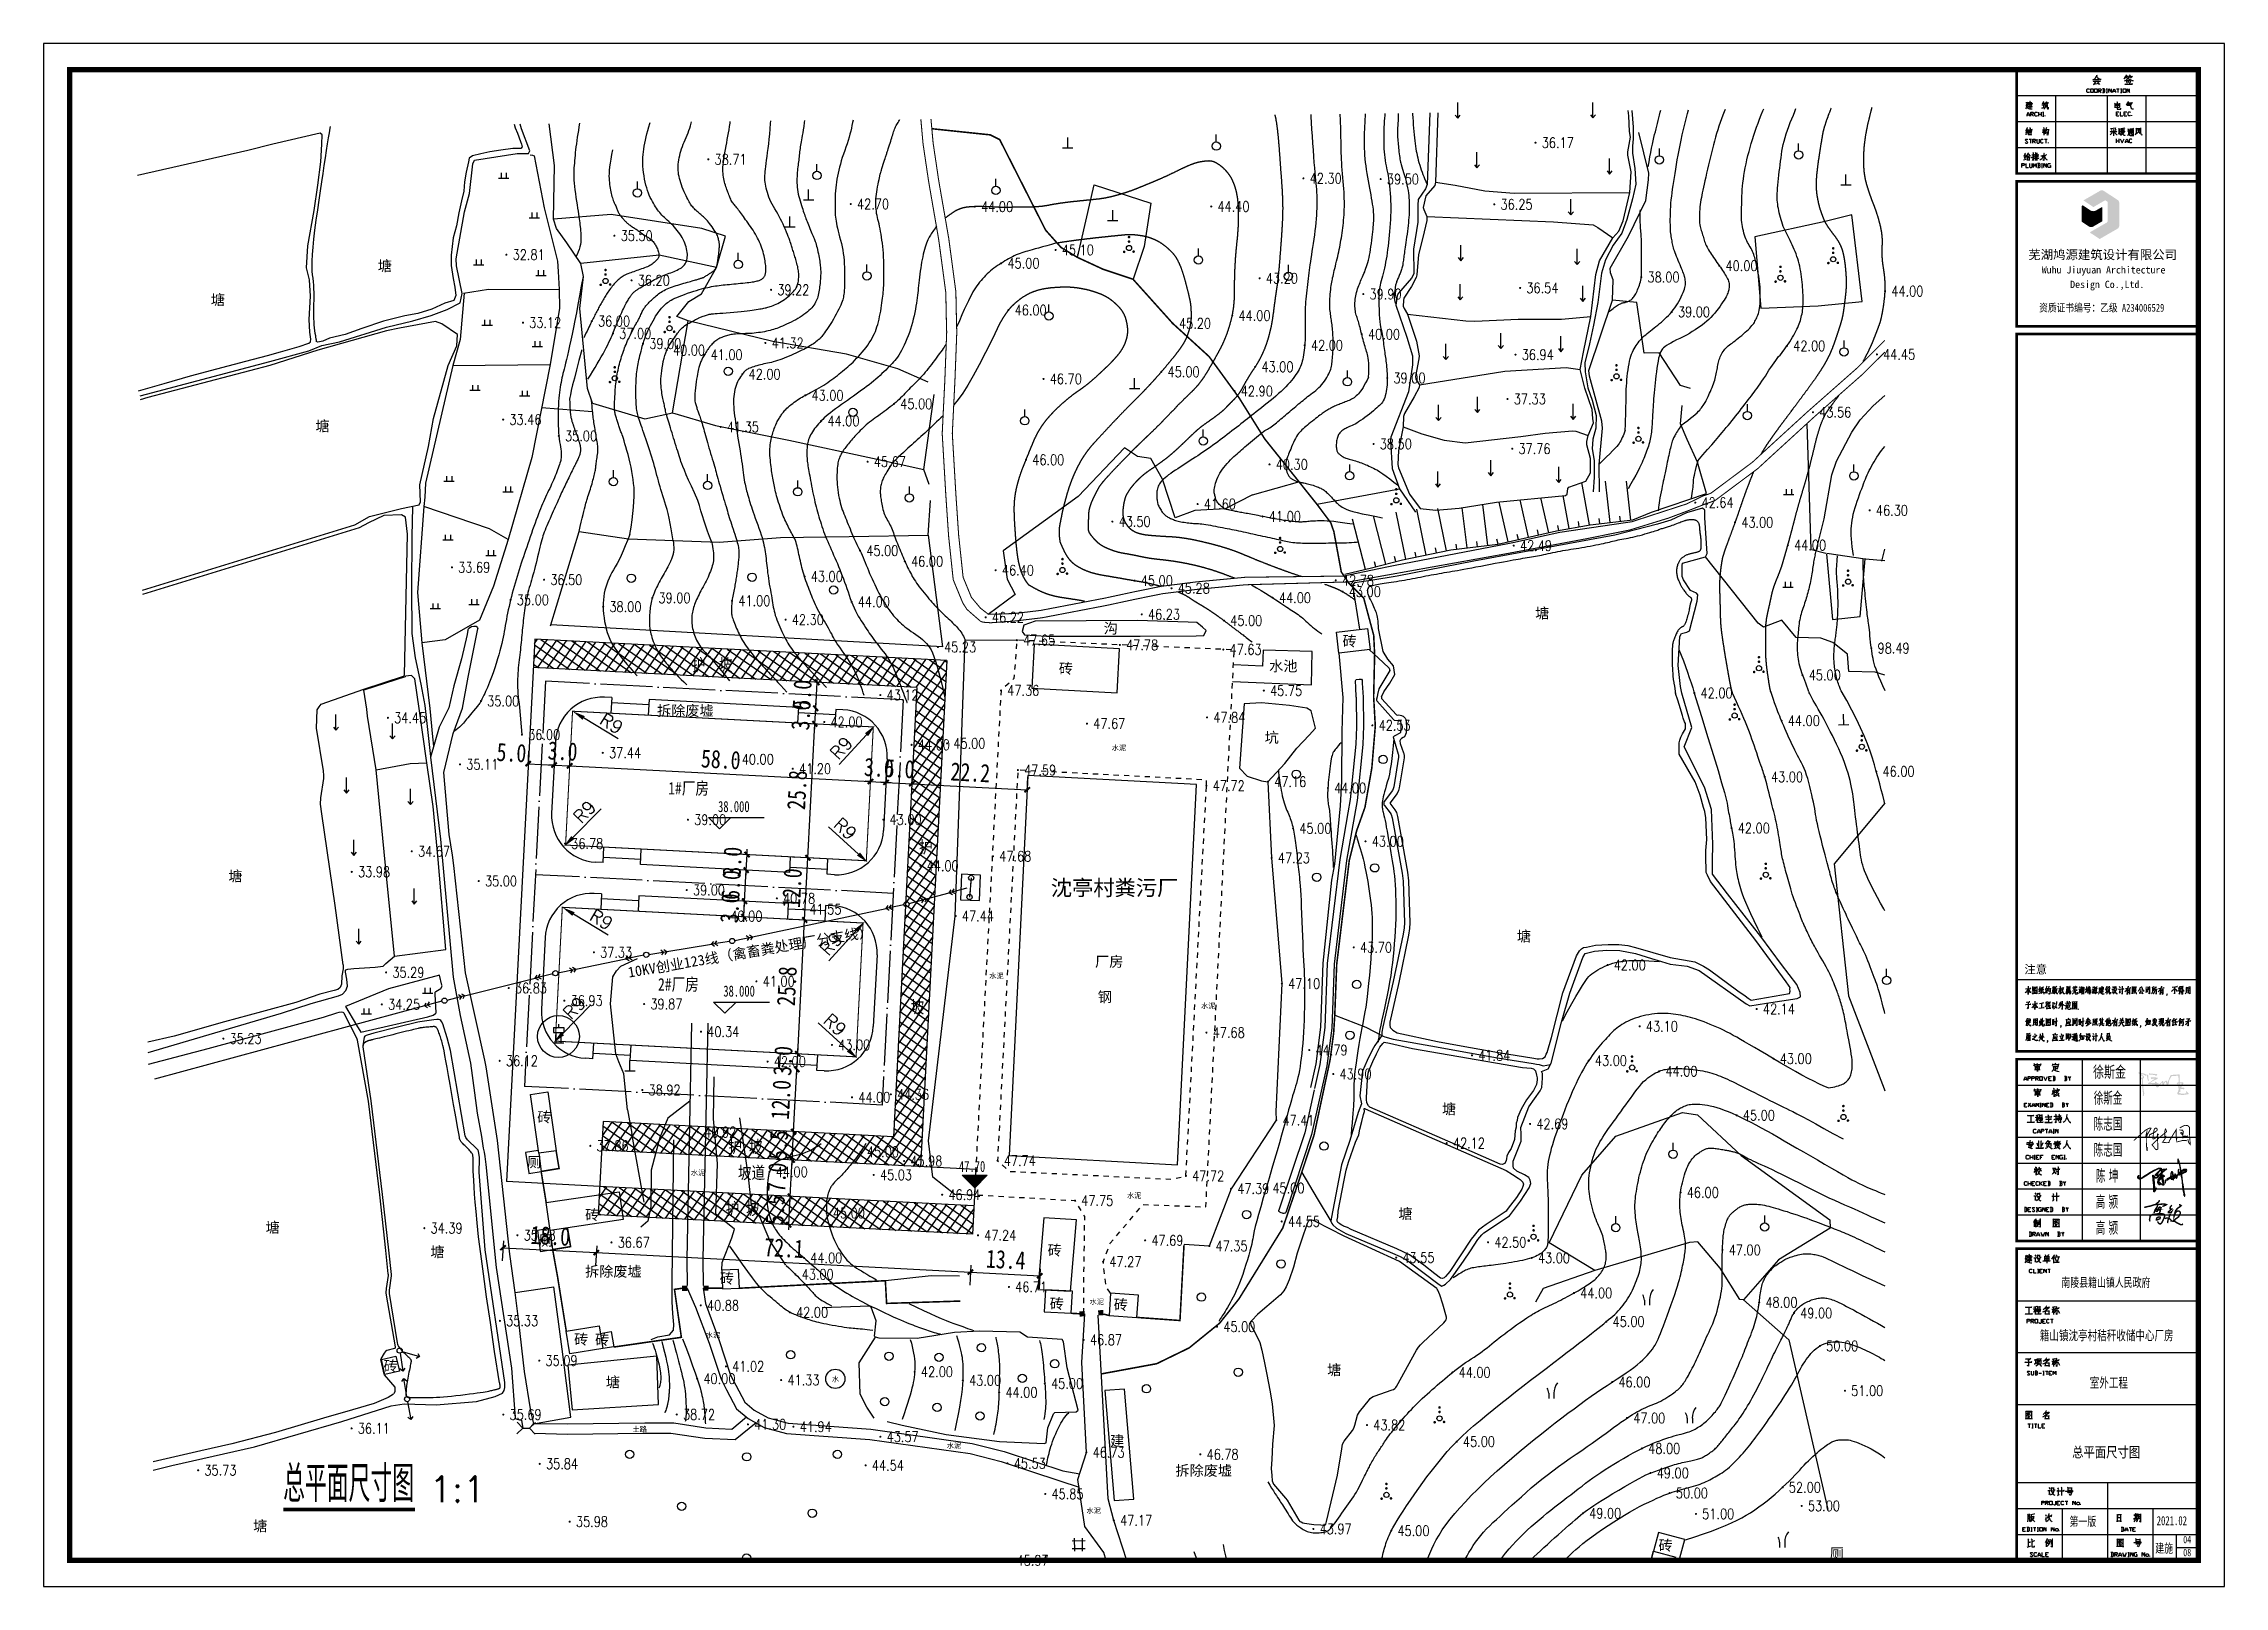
# Model space of a CAD drawing. Extents: x 39624947 to 39626627, y 3418539 to 3418836.
# Drawn here: x 39625366.9 to 39625786.9, y 3418539.2 to 3418836.2 of the extents above; entities that cross this region are included whole.
import ezdxf
from ezdxf.enums import TextEntityAlignment as Align

# ---------------------------------------------------------------- set-up
doc = ezdxf.new("R2010")
doc.units = 0
doc.header["$PDMODE"] = 99
doc.header["$PDSIZE"] = 0.2
for name, pattern in [('CENTERX2', [4, 2.5, -0.5, 0.5, -0.5]), ('DOTE', [2.42, 2, -0.2, 0.02, -0.2]), ('X3', [5, 4, -1]), ('X6', [2, 1, -1])]:
    doc.linetypes.add(name, pattern=pattern)
doc.layers.get('0').update_dxf_attribs({"linetype": 'CONTINUOUS'})
doc.layers.get('Defpoints').update_dxf_attribs({"linetype": 'CONTINUOUS'})
for name, color, linetype in [('1-新建建筑', 140, 'CONTINUOUS'), ('11文字', 7, 'CONTINUOUS'), ('11规划道路', 1, 'CONTINUOUS'), ('assist', 7, 'CONTINUOUS'), ('DIM_ELEV', 3, 'CONTINUOUS'), ('DIM_SYMB', 3, 'CONTINUOUS'), ('DLDW', 11, 'CONTINUOUS'), ('DLSS', 4, 'CONTINUOUS'), ('GCD', 7, 'CONTINUOUS'), ('GXYZ', 2, 'CONTINUOUS'), ('JMD', 6, 'CONTINUOUS'), ('PUB_DIM', 3, 'CONTINUOUS'), ('PUB_TEXT', 7, 'CONTINUOUS'), ('PUB_TITLE', 4, 'CONTINUOUS'), ('PUB_WALL', 9, 'CONTINUOUS'), ('TK', 7, 'CONTINUOUS'), ('ZJ', 7, 'CONTINUOUS'), ('ZXX', 1, 'CONTINUOUS'), ('吊车', 4, 'CONTINUOUS'), ('！用地红线', 1, 'CONTINUOUS')]:
    doc.layers.add(name, color=color, linetype=linetype)
doc.styles.add('-宋体', font='', dxfattribs={"width": 0.8})
doc.styles.add('-宋体_T3', font='', dxfattribs={"width": 0.8})
doc.styles.add('-黑体', font='simhei.ttf', dxfattribs={"width": 0.7})
doc.styles.add('_HZTXT', font='txt.shx', dxfattribs={"width": 0.8, "bigfont": 'HZTXT.shx'})
doc.styles.add('HZ', font='rs.shx', dxfattribs={"width": 0.8, "bigfont": 'hztxt.shx'})
doc.styles.add('HZTXT', font='ROMANS.shx', dxfattribs={"width": 0.6, "bigfont": 'HZTXT.shx'})
doc.styles.get("Standard").update_dxf_attribs({"font": 'rs.shx', "bigfont": 'hztxt.shx'})
doc.styles.add('TSSD_REIN', font='pdatxt.shx', dxfattribs={"width": 0.7, "bigfont": 'tssdchn.shx'})
doc.styles.add('图签2', font='', dxfattribs={"height": 1000})
doc.styles.add('宋体', font='')
doc.styles.add('等线体', font='simhei.ttf')
doc.styles.get('-宋体').set_extended_font_data('SimSun')
doc.styles.get('-宋体_T3').set_extended_font_data('SimSun')
doc.styles.get('图签2').set_extended_font_data('SimSun')
doc.styles.get('宋体').set_extended_font_data('SimSun')
doc.linetypes.add('444', pattern='A,4.5,[145,AAA.SHX,S=1,R=0,X=0,Y=1],4.5,-0.5,[146,AAA.SHX,S=1,R=0,X=0,Y=0],-0.5', length=10)
doc.dimstyles.new('_TCH_ARCH_M_M&&1', dxfattribs={"dimtxt": 3.5, "dimasz": 1, "dimexe": 2.5, "dimexo": 3, "dimgap": 1, "dimtad": 1, "dimdec": 1, "dimzin": 0, "dimdsep": 46, "dimtxsty": '-宋体_T3', "dimblk": 'ARCHTICK', "dimcen": 0.09, "dimclrt": 7, "dimazin": 2, "dimtfac": 1, "dimtdec": 1, "dimtix": 1, "dimtmove": 2, "dimatfit": 3, "dimfxl": 0, "dimtolj": 1, "dimtzin": 0, "dimarcsym": 0})
doc.dimstyles.new('ISO-25', dxfattribs={"dimtxt": 2.5, "dimasz": 2.5, "dimexe": 1.25, "dimexo": 0.625, "dimtad": 1, "dimdsep": 46, "dimtxsty": 'Standard', "dimcen": 2.5, "dimadec": 0, "dimazin": 0, "dimtfac": 1, "dimtmove": 0, "dimatfit": 3, "dimfxl": 0, "dimarcsym": 0})
pattern_1 = [(55, (1608.1375, 7.7759), (-1.30040387031, 0.91055259271), []), (145, (1608.1375, 7.7759), (-0.91055259271, -1.30040387031), [])]

msp = doc.modelspace()

# ---------------------------------------------------------------- texts
at = {"color": 3, "style": '-黑体', "width": 0.7}
msp.add_text('04', height=1.4098, dxfattribs=at).set_placement((39625778.925, 3418547.544, -0.055))
at = {"layer": 'DIM_SYMB', "color": 7, "linetype": 'Continuous', "style": 'HZTXT', "width": 0.6}
msp.add_text('总平面尺寸图', height=7, dxfattribs=at).set_placement((39625412.998, 3418555.455))
at = {"layer": 'DIM_SYMB', "color": 7, "linetype": 'Continuous'}
msp.add_text('1:1', height=5, dxfattribs=at).set_placement((39625441.207, 3418555.455))
at = {"layer": 'JMD', "linetype": 'Continuous', "style": '等线体'}
for s, p in [('砖', (39625618.385, 3418721.245, 51.487)), ('厕', (39625461.316, 3418620.888, 51.487)), ('厕', (39625463.58, 3418605.805, 51.487)), ('厕', (39625712.194, 3418545.574, 51.487))]:
    msp.add_text(s, height=2, dxfattribs=at).set_placement(p, align=Align.MIDDLE)
for s, height, p in [('砖', 2, (39625565.125, 3418715.931)), ('拆除废墟', 2, (39625495.906, 3418707.818)), ('沈亭村粪污厂', 3, (39625585.399, 3418673.727)), ('厂房', 2, (39625574.818, 3418659.519)), ('钢', 2, (39625572.6, 3418652.719)), ('砖', 2, (39625464.65, 3418629.571)), ('砖', 2, (39625473.88, 3418610.759)), ('砖', 2, (39625562.961, 3418603.95)), ('拆除废墟', 2, (39625482.046, 3418599.857)), ('砖', 2, (39625499.821, 3418598.52, -3.622)), ('砖', 2, (39625563.366, 3418593.65, 43.487)), ('砖', 2, (39625575.693, 3418593.452, -3.622)), ('砖', 2, (39625471.759, 3418586.789, -3.622)), ('砖', 2, (39625475.805, 3418586.73, 51.487)), ('砖', 2, (39625435.064, 3418581.641, -3.622)), ('建', 2, (39625574.994, 3418567.242)), ('拆除废墟', 2, (39625595.748, 3418561.528)), ('砖', 2, (39625680.605, 3418547.129, 51.487))]:
    msp.add_text(s, height=height, dxfattribs=at).set_placement(p, align=Align.MIDDLE_RIGHT)
at = {"layer": 'PUB_TEXT', "linetype": 'Continuous', "style": '-宋体', "width": 0.7}
for s, p in [('38.000', (39625496.754, 3418688.296)), ('38.000', (39625497.769, 3418652.772)), ('47.70', (39625543.149, 3418619.011))]:
    msp.add_text(s, height=2.1266, dxfattribs=at).set_placement(p)
at = {"layer": 'PUB_TITLE', "color": 1, "style": '宋体', "width": 0.8}
msp.add_text('总平面尺寸图', height=2, dxfattribs=at).set_placement((39625764.086, 3418564.063), align=Align.CENTER)
at = {"layer": 'TK', "color": 7, "linetype": 'Continuous', "style": '-宋体', "width": 0.8}
for s, p in [('护  坡', (39625491.695, 3418715.429, 39)), ('1#厂房', (39625487.162, 3418691.679)), ('护', (39625535.448, 3418680.373)), ('2#厂房', (39625485.192, 3418653.93)), ('坡', (39625533.841, 3418649.58)), ('护 坡', (39625498.769, 3418622.692, 51.487)), ('坡道', (39625500.579, 3418617.675, 51.487)), ('护 坡', (39625498.224, 3418610.74, 95.487))]:
    msp.add_text(s, height=2.4, dxfattribs=at).set_placement(p)
at = {"layer": 'ZJ', "linetype": 'Continuous', "style": '等线体'}
for s, p in [('水泥', (39625573.965, 3418700.683)), ('水泥', (39625550.388, 3418656.776)), ('水泥', (39625591.163, 3418651.009)), ('水泥', (39625492.908, 3418618.881)), ('水泥', (39625576.903, 3418614.506)), ('水泥', (39625569.698, 3418594.048)), ('水泥', (39625495.788, 3418587.623)), ('土路', (39625481.677, 3418569.511)), ('水泥', (39625542.182, 3418566.339)), ('水泥', (39625569.102, 3418553.83))]:
    msp.add_text(s, height=1, dxfattribs=at).set_placement(p, align=Align.MIDDLE)

# ---------------------------------------------------------------- blocks, each defined once
blk = doc.blocks.new('A$C45686405')
at = {"layer": '吊车', "const_width": 140}
for points in [[(1271, 5464), (1248, 5392), (1217, 5323), (1147, 5256), (1090, 5213), (1043, 5172), (987, 5117), (954, 5075), (870, 5045), (753, 5008), (617, 4964), (392, 4889), (131, 4844), (67, 4823), (-65, 4798), (-145, 4768), (-196, 4761)], [(359, 3409), (317, 3593), (353, 3763), (364, 3903), (464, 3997), (624, 4082), (871, 4105), (1019, 4127), (1201, 4165), (1351, 4170), (1512, 4152), (1645, 4130), (1762, 4077), (1792, 3982), (1767, 3889), (1697, 3701), (1617, 3530), (1552, 3374), (1486, 3268), (1388, 3172), (1263, 3189), (1183, 3257), (1115, 3372), (1079, 3401)], [(1130, 4959), (1059, 4834), (1019, 4781), (975, 4705), (914, 4611), (847, 4502), (802, 4385), (777, 4286), (747, 4194)], [(1354, 4859), (1302, 4778), (1262, 4759), (1212, 4743), (1167, 4673), (1229, 4629), (1096, 4587), (1240, 4574), (1071, 4535), (1166, 4481), (955, 4405), (1124, 4374)], [(811, 5027), (1218, 5054), (1603, 5087), (1873, 5065), (1949, 5029), (1829, 4961), (1651, 4888), (1545, 4867)], [(1464, 4795), (1408, 4660), (1361, 4507), (1336, 4365), (1258, 4233)], [(2484, 4961), (2388, 4894), (2330, 4829), (2307, 4755), (2301, 4651), (2361, 4599), (2415, 4577), (2541, 4638), (2415, 4577), (2285, 4481), (2236, 4414), (2143, 4349), (2146, 4267), (2282, 4248), (2368, 4284), (2452, 4354), (2452, 4354), (2406, 4259), (2327, 4168), (2303, 4090), (2263, 4011), (2211, 3851), (2166, 3731), (2103, 3558), (2070, 3376), (2064, 3300), (2055, 3249)], [(3157, 5019), (3283, 5001), (3371, 4930), (3280, 4849), (3049, 4703), (2970, 4619), (2845, 4473), (2769, 4280), (2724, 4145), (2675, 4020), (2666, 3928), (2668, 3849), (2748, 4091), (2823, 4253), (2880, 4343), (2981, 4403), (3137, 4419), (3199, 4377), (3256, 4327), (3277, 4261), (3277, 4155), (3216, 4057), (3162, 3938), (3108, 3851), (2912, 3706), (2828, 3663), (2735, 3564), (2711, 3518), (2543, 3444), (2729, 3440), (2814, 3376), (2915, 3306), (3046, 3236), (3154, 3183), (3216, 3149), (3331, 3098), (3463, 3110), (3503, 3163), (3525, 3191)], [(967, 3586), (1009, 3728), (1069, 3792), (1214, 3838), (1337, 3842), (1360, 3770), (1323, 3678), (1257, 3648), (1034, 3555), (917, 3535)], [(2102, 3747), (1935, 3736), (1780, 3686)], [(2173, 3749), (2342, 3568), (2448, 3478)]]:
    blk.add_lwpolyline(points, dxfattribs=at)
blk = doc.blocks.new('A$C761150EF')
at = {"layer": '吊车'}
blk.add_blockref('A$C45686405', (-3606, 4540), dxfattribs=at)
blk = doc.blocks.new('A$C79942E48')
for points in [[(8, 286, 23, 25, 0), (320, 565, 25, 25, 0), (422, 621, 25, 25, 0), (469, 630, 25, 25, 0), (481, 624, 25, 25, 0), (381, 453, 25, 25, 0), (363, 407, 25, 25, 0), (336, 392, 25, 25, 0)], [(336, 392, 21, 23, 0), (344, 445, 23, 23, 0), (367, 529, 23, 23, 0), (367, 529, 23, 23, 0), (356, 131, 23, 23, 0), (364, 47, 23, 23, 0), (366, 21, 23, 23, 0), (375, 17, 23, 23, 0), (378, 67, 23, 23, 0), (378, 67, 23, 23, 0)], [(416, 357, 21, 25, 0), (442, 445, 25, 25, 0), (538, 493, 25, 25, 0), (596, 522, 25, 25, 0), (638, 559, 25, 25, 0), (648, 573, 25, 25, 0), (651, 578, 25, 25, 0), (649, 585, 25, 25, 0), (645, 606, 25, 25, 0), (634, 620, 25, 25, 0), (619, 625, 25, 25, 0), (596, 623, 25, 25, 0), (578, 613, 25, 25, 0), (567, 586, 25, 25, 0), (557, 552, 25, 25, 0), (550, 505, 25, 25, 0), (544, 467, 25, 25, 0), (535, 384, 25, 25, 0), (531, 345, 25, 25, 0), (539, 328, 25, 25, 0), (555, 329, 25, 25, 0), (587, 346, 25, 25, 0), (622, 378, 25, 25, 0), (667, 433, 25, 25, 0), (679, 456, 25, 25, 0), (661, 468, 25, 25, 0), (652, 449, 25, 25, 0), (665, 150, 25, 25, 0), (669, 62, 25, 25, 0), (639, 37, 25, 25, 0), (604, 48, 25, 25, 0), (506, 173, 25, 25, 0), (700, 362, 25, 25, 0), (874, 507, 25, 25, 0), (901, 530, 25, 25, 0), (892, 576, 25, 25, 0), (872, 602, 25, 25, 0), (852, 532, 25, 25, 0), (856, 413, 25, 25, 0), (857, 395, 25, 25, 0), (885, 403, 25, 25, 0), (891, 381, 25, 25, 0), (794, 241, 25, 25, 0), (855, 233, 25, 25, 0), (904, 228, 25, 25, 0), (968, 232, 25, 25, 0), (982, 281, 25, 25, 0), (1165, 584, 25, 25, 0), (1170, 291, 25, 25, 0), (1185, 348, 25, 25, 0), (1188, 354, 25, 25, 0)], [(378, 67, 23, 16, 0), (385, 111, 3.2, 3.2, 0)], [(1191, 249, 21, 23, 0), (1323, 285, 25, 25, 0), (1415, 291, 25, 25, 0), (1463, 281, 25, 25, 0)]]:
    blk.add_lwpolyline(points, format="xyseb")
at = {"const_width": 25}
for points in [[(1266, 633), (1372, 690), (1423, 703), (1479, 695), (1526, 656), (1534, 409), (1550, 179), (1508, 230), (1481, 324)], [(1250, 577), (1340, 570), (1363, 521), (1347, 448), (1313, 461), (1287, 496), (1319, 508), (1349, 457), (1349, 360), (1306, 374), (1386, 406), (1437, 408), (1472, 376), (1481, 413), (1488, 411)]]:
    blk.add_lwpolyline(points, dxfattribs=at)
blk = doc.blocks.new('A$C1B877148')
h = blk.add_hatch(color=7)
h.dxf.hatch_style = 1
h.paths.add_polyline_path([(480, 934), (342, 841), (219, 757), (135, 705), (84, 685), (46, 689), (28, 721, -0.330201), (35, 804), (31, 808), (26, 808), (15, 802), (5, 792), (0, 762), (0, 722), (12, 692), (27, 668), (62, 662), (107, 668), (155, 690), (225, 736), (311, 791), (401, 858), (504, 922), (618, 981), (705, 1025), (758, 1045), (788, 1055), (821, 1067), (852, 1067), (868, 1067), (874, 1059), (869, 1037), (848, 1017), (826, 987), (783, 938), (741, 909), (691, 857), (670, 839), (664, 817), (674, 810), (692, 797), (708, 797), (735, 796), (743, 789), (753, 778), (754, 759), (749, 747), (730, 728), (710, 720), (687, 718), (671, 726), (659, 741), (638, 766), (607, 790), (591, 801), (579, 809), (570, 809), (568, 798), (571, 775), (590, 688), (590, 651), (600, 498), (607, 452), (611, 362), (613, 184), (612, 173), (617, 170), (630, 168), (635, 173), (645, 182), (659, 213), (687, 272), (702, 318), (690, 323), (672, 278), (640, 218), (633, 217), (636, 242), (633, 335), (628, 473), (619, 514), (616, 633), (612, 688), (594, 757), (595, 765), (615, 744), (644, 719), (673, 699), (705, 696), (739, 708), (756, 721), (772, 749), (773, 780), (755, 801), (740, 812), (712, 816), (704, 820), (689, 827), (703, 839), (736, 869), (797, 924), (869, 997), (888, 1033), (893, 1049), (899, 1068), (892, 1079), (881, 1087), (851, 1089), (797, 1086), (733, 1063), (619, 1012)])
h.paths.add_polyline_path([(820, 615), (846, 635), (885, 663), (930, 702), (951, 583), (969, 503), (972, 475), (976, 447), (961, 444), (947, 450), (926, 471), (880, 497), (848, 528), (809, 566), (786, 587), (775, 584), (770, 567), (770, 527), (779, 498), (793, 467), (811, 447), (841, 447), (852, 451), (849, 462), (829, 462), (816, 470), (800, 488), (793, 511), (785, 551), (782, 564), (789, 562), (823, 527), (893, 464), (927, 436), (956, 427), (982, 424), (989, 430), (994, 442), (991, 467), (956, 669), (947, 718), (954, 725), (973, 740), (1003, 768), (1008, 786), (1005, 792), (998, 797), (988, 801), (966, 806), (970, 810), (967, 816), (959, 821), (950, 823), (937, 812), (926, 797), (920, 759), (920, 718), (868, 676), (823, 641), (815, 640), (815, 646), (823, 661), (839, 687), (866, 754), (888, 797), (921, 874), (932, 898), (940, 916), (963, 935), (1034, 992), (1068, 1022), (1102, 1047), (1107, 1053), (1104, 1061), (1096, 1064), (1062, 1051), (1032, 1042), (999, 1040), (961, 1040), (956, 1032), (971, 1029), (1007, 1029), (1050, 1035), (1001, 994), (943, 948), (941, 968), (932, 1006), (919, 1019), (937, 1022), (927, 1039), (903, 1037), (894, 1036), (892, 1029), (900, 1018), (916, 996), (925, 942), (920, 925), (872, 880), (846, 856), (828, 841), (806, 831), (789, 823), (772, 821), (760, 825), (757, 823), (745, 809), (758, 805), (789, 804), (807, 808), (825, 816), (854, 837), (877, 858), (899, 882), (904, 880), (886, 842), (850, 763), (825, 709), (779, 631), (774, 617), (777, 610), (784, 606), (789, 605), (795, 604)])
h.paths.add_polyline_path([(941, 737), (939, 787), (948, 787), (970, 787), (989, 785), (980, 771), (958, 753)], flags=16)
h.paths.add_polyline_path([(1073, 590), (1071, 605), (1073, 618), (1066, 622), (1058, 622), (1053, 615), (1052, 598), (1051, 573), (1048, 551), (1044, 549), (1044, 542), (1046, 539), (1042, 522), (1049, 514), (1055, 511), (1061, 513), (1063, 520)], flags=17)
h.paths.add_polyline_path([(1156, 684), (1122, 667), (1101, 641), (1111, 624), (1263, 723), (1270, 682), (1279, 660), (1292, 656), (1314, 656), (1330, 661), (1344, 664), (1348, 646), (1354, 639), (1358, 638), (1363, 641), (1370, 646), (1374, 657), (1371, 685), (1411, 703), (1433, 727), (1452, 755), (1467, 705), (1478, 689), (1489, 692), (1499, 708), (1505, 737), (1513, 764), (1538, 812), (1558, 842), (1571, 833), (1579, 822), (1602, 824), (1627, 836), (1651, 843), (1658, 846), (1668, 776), (1683, 683), (1733, 262), (1768, 93), (1757, 69), (1774, 32), (1788, 0), (1806, 9), (1807, 26), (1799, 50), (1799, 64), (1795, 98), (1790, 114), (1790, 126), (1779, 137), (1779, 185), (1758, 274), (1749, 353), (1738, 449), (1719, 564), (1702, 730), (1689, 790), (1679, 859), (1795, 920), (1824, 930), (1869, 968), (1879, 1001), (1863, 1027), (1830, 1034), (1794, 1034), (1764, 1027), (1730, 1007), (1687, 982), (1663, 964), (1642, 1103), (1617, 1219), (1589, 1334), (1566, 1407), (1551, 1426), (1535, 1427), (1535, 1414), (1532, 1326), (1538, 1269), (1551, 1269), (1548, 1381), (1555, 1381), (1570, 1326), (1610, 1143), (1641, 956), (1635, 945), (1596, 912), (1578, 900), (1578, 927), (1567, 960), (1568, 1031), (1552, 1025), (1551, 981), (1551, 952), (1551, 917), (1562, 878), (1530, 840), (1514, 812), (1500, 780), (1489, 748), (1486, 734), (1480, 739), (1471, 768), (1471, 786), (1475, 810), (1460, 828), (1440, 859), (1427, 861), (1418, 854), (1418, 847), (1431, 844), (1437, 825), (1412, 820), (1379, 807), (1362, 803), (1357, 850), (1349, 902), (1337, 924), (1320, 939), (1295, 939), (1278, 909), (1261, 847), (1261, 817), (1256, 787), (1260, 747), (1250, 738)])
h.paths.add_polyline_path([(1289, 695), (1292, 718), (1292, 742), (1345, 767), (1345, 687), (1330, 678), (1314, 674), (1296, 681)], flags=16)
h.paths.add_polyline_path([(1278, 836), (1278, 876), (1298, 914), (1314, 924), (1324, 908), (1324, 896), (1336, 880), (1336, 836), (1344, 790), (1284, 762)], flags=16)
h.paths.add_polyline_path([(1373, 711), (1370, 735), (1366, 775), (1370, 780), (1390, 789), (1413, 798), (1426, 804), (1438, 806), (1444, 799), (1449, 787), (1445, 779), (1439, 769), (1432, 758), (1426, 749), (1419, 740), (1410, 728), (1390, 720), (1384, 713)], flags=16)
h.paths.add_polyline_path([(1586, 875), (1600, 884), (1623, 909), (1646, 929), (1656, 871), (1618, 850)], flags=16)
h.paths.add_polyline_path([(1678, 883), (1664, 940), (1704, 964), (1732, 985), (1763, 999), (1787, 1009), (1804, 1012), (1826, 1012), (1841, 1010), (1849, 1009), (1856, 998), (1853, 982), (1840, 971), (1817, 954), (1793, 939), (1771, 929), (1717, 905), (1695, 891)], flags=16)
at = {"color": 7}
blk.add_lwpolyline([(36, 805, 0.310095), (26, 726), (46, 689), (84, 685), (135, 705), (219, 757), (342, 841), (480, 934), (619, 1012), (733, 1063), (797, 1086), (851, 1089), (881, 1087), (892, 1079), (899, 1068), (893, 1049), (888, 1033), (869, 997), (797, 924), (736, 869), (703, 839), (689, 827), (704, 820), (712, 816), (740, 812), (755, 801), (773, 780), (772, 749), (756, 721), (739, 708), (705, 696), (673, 699), (644, 719), (615, 744), (595, 765), (594, 757), (612, 688), (616, 633), (619, 514), (628, 473), (633, 335), (636, 242), (633, 217), (640, 218), (672, 278), (690, 323), (702, 318), (687, 272), (659, 213), (645, 182), (635, 173), (630, 168), (617, 170), (612, 173), (613, 184), (611, 362), (607, 452), (600, 498), (590, 651), (590, 688), (571, 775), (568, 798), (570, 809), (579, 809), (591, 801), (607, 790), (638, 766), (659, 741), (671, 726), (687, 718), (710, 720), (730, 728), (749, 747), (754, 759), (753, 778), (743, 789), (735, 796), (708, 797), (692, 797), (674, 810), (664, 817), (670, 839), (691, 857), (741, 909), (783, 938), (826, 987), (848, 1017), (869, 1037), (874, 1059), (868, 1067), (852, 1067), (821, 1067), (788, 1055), (758, 1045), (705, 1025), (618, 981), (504, 922), (401, 858), (311, 791), (225, 736), (155, 690), (107, 668), (62, 662), (27, 668), (12, 692), (0, 722), (0, 762), (5, 792), (15, 802), (26, 808), (31, 808), (35, 804)], format="xyb", dxfattribs=at)
for points in [[(760, 825), (772, 821), (789, 823), (806, 831), (828, 841), (846, 856), (872, 880), (920, 925), (925, 942), (916, 996), (900, 1018), (892, 1029), (894, 1036), (903, 1037), (927, 1039), (937, 1022), (919, 1019), (932, 1006), (941, 968), (943, 948), (1001, 994), (1050, 1035), (1007, 1029), (971, 1029), (956, 1032), (961, 1040), (999, 1040), (1032, 1042), (1062, 1051), (1096, 1064), (1104, 1061), (1107, 1053), (1102, 1047), (1068, 1022), (1034, 992), (963, 935), (940, 916), (932, 898), (921, 874), (888, 797), (866, 754), (839, 687), (823, 661), (815, 646), (815, 640), (823, 641), (868, 676), (920, 718), (920, 759), (926, 797), (937, 812), (950, 823), (959, 821), (967, 816), (970, 810), (966, 806), (988, 801), (998, 797), (1005, 792), (1008, 786), (1003, 768), (973, 740), (954, 725), (947, 718), (956, 669), (991, 467), (994, 442), (989, 430), (982, 424), (956, 427), (927, 436), (893, 464), (823, 527), (789, 562), (782, 564), (785, 551), (793, 511), (800, 488), (816, 470), (829, 462), (849, 462), (852, 451), (841, 447), (811, 447), (793, 467), (779, 498), (770, 527), (770, 567), (775, 584), (786, 587), (809, 566), (848, 528), (880, 497), (926, 471), (947, 450), (961, 444), (972, 446), (974, 456), (972, 475), (969, 503), (951, 583), (930, 702), (885, 663), (846, 635), (820, 615), (795, 604), (789, 605), (784, 606), (777, 610), (774, 617), (779, 631), (825, 709), (850, 763), (886, 842), (904, 880), (899, 882), (877, 858), (854, 837), (825, 816), (807, 808), (789, 804), (758, 805), (745, 809), (757, 823), (760, 825)], [(1112, 624), (1263, 723), (1270, 682), (1279, 660), (1292, 656), (1314, 656), (1330, 661), (1344, 664), (1348, 646), (1354, 639), (1358, 638), (1363, 641), (1370, 646), (1374, 657), (1371, 685), (1411, 703), (1433, 727), (1452, 755), (1467, 705), (1478, 689), (1489, 692), (1499, 708), (1505, 737), (1513, 764), (1538, 812), (1558, 842), (1571, 833), (1579, 822), (1602, 824), (1627, 836), (1651, 843), (1658, 846), (1668, 776), (1683, 683), (1733, 262), (1768, 93), (1757, 69), (1774, 32), (1788, 0), (1806, 9), (1807, 26), (1799, 50), (1799, 64), (1795, 98), (1790, 114), (1790, 126), (1779, 137), (1779, 185), (1758, 274), (1749, 353), (1738, 449), (1719, 564), (1702, 730), (1689, 790), (1679, 859), (1795, 920), (1824, 930), (1869, 968), (1879, 1001), (1863, 1027), (1830, 1034), (1794, 1034), (1764, 1027), (1730, 1007), (1687, 982), (1663, 964), (1642, 1103), (1617, 1219), (1589, 1334), (1566, 1407), (1551, 1426), (1535, 1427), (1535, 1414), (1532, 1326), (1538, 1269), (1551, 1269), (1548, 1381), (1555, 1381), (1570, 1326), (1610, 1143), (1641, 956), (1635, 945), (1596, 912), (1578, 900), (1578, 927), (1567, 960), (1568, 1031), (1552, 1025), (1551, 981), (1551, 952), (1551, 917), (1562, 878), (1530, 840), (1514, 812), (1500, 780), (1489, 748), (1486, 734), (1480, 739), (1471, 768), (1471, 786), (1475, 810), (1460, 828), (1440, 859), (1427, 861), (1418, 854), (1418, 847), (1426, 845), (1432, 840), (1435, 830), (1435, 825), (1412, 820), (1379, 807), (1362, 803), (1357, 850), (1349, 902), (1337, 924), (1320, 939), (1295, 939), (1278, 909), (1261, 847), (1261, 817), (1256, 787), (1260, 747), (1250, 738), (1156, 684), (1122, 667), (1101, 641), (1111, 624)], [(1284, 760), (1278, 836), (1278, 876), (1298, 914), (1314, 924), (1324, 908), (1324, 896), (1336, 880), (1336, 836), (1344, 790), (1284, 762)], [(1586, 875), (1618, 850), (1656, 871), (1646, 929), (1623, 909), (1600, 884), (1586, 875)], [(1664, 940), (1704, 964), (1732, 985), (1763, 999), (1787, 1009), (1804, 1012), (1826, 1012), (1841, 1010), (1849, 1009), (1856, 998), (1853, 982), (1840, 971), (1817, 954), (1793, 939), (1771, 929), (1717, 905), (1695, 891), (1678, 883), (1664, 940)], [(939, 787), (941, 737), (958, 753), (980, 771), (987, 782), (984, 786), (970, 787), (948, 787), (939, 787)], [(1292, 742), (1345, 767), (1345, 687), (1330, 678), (1314, 674), (1296, 681), (1289, 695), (1292, 718), (1292, 743)], [(1366, 775), (1370, 735), (1373, 711), (1384, 713), (1390, 720), (1410, 728), (1419, 740), (1426, 749), (1432, 758), (1439, 769), (1445, 779), (1449, 787), (1444, 799), (1438, 806), (1426, 804), (1413, 798), (1390, 789), (1370, 780), (1366, 775)]]:
    blk.add_lwpolyline(points, dxfattribs=at)
blk.add_lwpolyline([(1042, 522), (1049, 514), (1055, 511), (1061, 513), (1063, 520), (1073, 590), (1071, 605), (1073, 618), (1066, 622), (1058, 622), (1053, 615), (1052, 598), (1051, 573), (1048, 551), (1044, 549), (1044, 542), (1046, 539)], close=True, dxfattribs=at)
blk = doc.blocks.new('WQEQWEDASDSA')
at = {"linetype": 'CENTERX2'}
h = blk.add_hatch(color=256, dxfattribs=at)
h.dxf.hatch_style = 1
h.paths.add_polyline_path([(3239, -19520), (3240, -19519), (3241, -19518), (3243, -19518), (3244, -19518), (3246, -19519), (3247, -19519), (3249, -19518), (3250, -19518), (3251, -19518), (3253, -19518), (3255, -19517), (3256, -19517), (3257, -19517), (3258, -19517), (3259, -19517), (3260, -19517), (3261, -19517), (3262, -19517), (3263, -19516), (3264, -19516), (3264, -19517), (3264, -19517), (3265, -19518), (3266, -19518), (3267, -19518), (3267, -19518), (3268, -19518), (3269, -19518), (3269, -19518), (3270, -19518), (3271, -19518), (3271, -19518), (3272, -19518), (3272, -19518), (3273, -19519), (3273, -19519), (3274, -19519), (3275, -19519), (3276, -19519), (3277, -19519), (3278, -19519), (3278, -19519), (3278, -19520), (3279, -19520), (3280, -19520), (3280, -19521), (3281, -19522), (3281, -19522), (3282, -19523), (3282, -19524), (3281, -19525), (3278, -19528), (3276, -19530), (3275, -19533), (3273, -19536), (3272, -19538), (3271, -19540), (3270, -19542), (3268, -19544), (3267, -19547), (3265, -19550), (3265, -19551), (3265, -19553), (3264, -19554), (3263, -19555), (3263, -19556), (3262, -19557), (3262, -19558), (3262, -19559), (3261, -19560), (3260, -19561), (3259, -19562), (3259, -19563), (3258, -19563), (3258, -19564), (3257, -19566), (3256, -19567), (3256, -19568), (3255, -19569), (3255, -19570), (3255, -19570), (3254, -19571), (3254, -19572), (3254, -19573), (3254, -19573), (3253, -19574), (3253, -19574), (3252, -19575), (3252, -19576), (3251, -19577), (3251, -19577), (3250, -19578), (3250, -19579), (3250, -19580), (3249, -19581), (3249, -19581), (3248, -19581), (3248, -19582), (3248, -19583), (3248, -19583), (3247, -19584), (3247, -19584), (3247, -19585), (3247, -19586), (3246, -19586), (3246, -19587), (3246, -19588), (3246, -19588), (3246, -19589), (3246, -19589), (3245, -19590), (3245, -19590), (3244, -19591), (3244, -19591), (3243, -19591), (3242, -19591), (3242, -19592), (3241, -19592), (3241, -19593), (3241, -19593), (3240, -19593), (3240, -19593), (3239, -19593), (3239, -19593), (3239, -19592), (3239, -19591), (3240, -19590), (3240, -19589), (3240, -19588), (3239, -19587), (3239, -19586), (3238, -19585), (3238, -19585), (3238, -19583), (3238, -19581), (3238, -19580), (3238, -19579), (3238, -19577), (3238, -19576), (3238, -19574), (3237, -19573), (3238, -19572), (3238, -19572), (3238, -19571), (3238, -19569), (3237, -19568), (3238, -19567), (3238, -19565), (3238, -19565), (3238, -19563), (3238, -19562), (3237, -19561), (3238, -19560), (3238, -19559), (3239, -19558), (3238, -19557), (3238, -19556), (3238, -19555), (3239, -19554), (3238, -19553), (3238, -19552), (3238, -19551), (3238, -19550), (3238, -19549), (3238, -19548), (3238, -19547), (3238, -19546), (3238, -19545), (3238, -19543), (3239, -19542), (3239, -19540), (3238, -19539), (3238, -19537), (3238, -19536), (3238, -19534), (3238, -19533), (3238, -19532), (3238, -19531), (3238, -19529), (3238, -19529), (3238, -19527), (3238, -19526), (3238, -19525), (3239, -19524), (3239, -19523), (3239, -19522), (3238, -19522), (3238, -19521), (3238, -19521)], flags=16)
h.paths.add_polyline_path([(3213, -19522), (3212, -19522), (3212, -19522), (3211, -19523), (3211, -19523), (3210, -19523), (3210, -19523), (3210, -19523), (3209, -19523), (3209, -19524), (3209, -19524), (3209, -19525), (3209, -19526), (3209, -19526), (3209, -19527), (3210, -19528), (3210, -19528), (3210, -19529), (3211, -19530), (3211, -19531), (3211, -19532), (3212, -19532), (3212, -19533), (3212, -19534), (3212, -19534), (3212, -19535), (3212, -19536), (3212, -19536), (3213, -19538), (3213, -19538), (3213, -19539), (3213, -19540), (3213, -19541), (3213, -19542), (3214, -19542), (3214, -19543), (3214, -19544), (3215, -19545), (3215, -19546), (3215, -19547), (3215, -19548), (3215, -19548), (3216, -19549), (3216, -19550), (3216, -19551), (3216, -19552), (3217, -19553), (3217, -19553), (3217, -19554), (3217, -19555), (3217, -19556), (3218, -19556), (3218, -19557), (3218, -19557), (3219, -19558), (3219, -19558), (3219, -19559), (3220, -19559), (3220, -19559), (3220, -19558), (3221, -19558), (3221, -19557), (3221, -19556), (3222, -19555), (3222, -19554), (3222, -19553), (3223, -19553), (3223, -19552), (3223, -19551), (3223, -19550), (3223, -19550), (3223, -19549), (3223, -19548), (3223, -19547), (3223, -19546), (3223, -19545), (3223, -19545), (3223, -19544), (3223, -19543), (3223, -19542), (3223, -19541), (3223, -19540), (3223, -19539), (3223, -19538), (3223, -19537), (3223, -19536), (3223, -19535), (3223, -19534), (3223, -19533), (3222, -19532), (3222, -19531), (3222, -19530), (3222, -19529), (3222, -19528), (3222, -19527), (3222, -19526), (3222, -19525), (3222, -19524), (3222, -19523), (3221, -19522), (3221, -19521), (3220, -19520), (3219, -19519), (3219, -19519), (3219, -19518), (3218, -19518), (3217, -19518), (3216, -19518), (3215, -19518), (3215, -19519), (3214, -19519), (3214, -19520), (3213, -19520), (3213, -19521)], flags=16)
h.paths.add_polyline_path([(2684, -19415), (2683, -19408), (2686, -19403), (2690, -19400), (2698, -19399), (2704, -19399), (2712, -19399), (2718, -19400), (2727, -19399), (2738, -19400), (2747, -19401), (2755, -19402), (2764, -19402), (2775, -19403), (2785, -19404), (2798, -19405), (2799, -19406), (2807, -19407), (2813, -19410), (2815, -19415), (2815, -19420), (2814, -19425), (2810, -19427), (2808, -19429), (2807, -19432), (2804, -19434), (2801, -19436), (2796, -19437), (2793, -19437), (2790, -19438), (2786, -19439), (2782, -19442), (2773, -19447), (2766, -19450), (2757, -19455), (2751, -19458), (2744, -19461), (2739, -19464), (2733, -19467), (2726, -19470), (2720, -19473), (2716, -19477), (2709, -19480), (2705, -19484), (2699, -19488), (2694, -19490), (2689, -19495), (2685, -19498), (2680, -19501), (2676, -19503), (2674, -19505), (2674, -19507), (2677, -19509), (2683, -19507), (2689, -19507), (2692, -19508), (2695, -19508), (2701, -19508), (2709, -19508), (2715, -19509), (2724, -19509), (2733, -19509), (2738, -19510), (2745, -19512), (2751, -19512), (2756, -19512), (2762, -19512), (2765, -19512), (2767, -19511), (2767, -19509), (2766, -19505), (2766, -19501), (2766, -19497), (2766, -19494), (2769, -19490), (2771, -19487), (2775, -19486), (2779, -19486), (2784, -19488), (2788, -19490), (2790, -19494), (2792, -19497), (2795, -19499), (2800, -19504), (2805, -19508), (2807, -19509), (2811, -19511), (2813, -19513), (2817, -19515), (2822, -19516), (2827, -19516), (2830, -19516), (2834, -19518), (2835, -19521), (2837, -19524), (2837, -19528), (2836, -19530), (2836, -19533), (2833, -19535), (2830, -19536), (2830, -19536), (2829, -19537), (2829, -19539), (2828, -19540), (2827, -19540), (2826, -19541), (2824, -19541), (2821, -19541), (2818, -19540), (2815, -19539), (2813, -19539), (2812, -19538), (2810, -19538), (2808, -19537), (2806, -19537), (2805, -19537), (2803, -19537), (2802, -19537), (2800, -19537), (2799, -19537), (2798, -19537), (2797, -19538), (2797, -19539), (2798, -19541), (2798, -19542), (2798, -19544), (2798, -19545), (2798, -19546), (2798, -19547), (2799, -19549), (2799, -19549), (2800, -19551), (2801, -19553), (2801, -19554), (2802, -19557), (2803, -19558), (2802, -19560), (2803, -19562), (2803, -19563), (2803, -19564), (2804, -19566), (2804, -19567), (2805, -19567), (2807, -19568), (2807, -19569), (2809, -19569), (2810, -19570), (2811, -19570), (2812, -19569), (2813, -19568), (2815, -19567), (2816, -19566), (2817, -19564), (2819, -19563), (2820, -19561), (2821, -19560), (2822, -19558), (2823, -19557), (2825, -19557), (2826, -19556), (2826, -19555), (2827, -19554), (2827, -19553), (2828, -19551), (2830, -19550), (2832, -19549), (2834, -19548), (2836, -19547), (2837, -19546), (2839, -19545), (2840, -19543), (2841, -19542), (2842, -19540), (2844, -19539), (2844, -19538), (2847, -19535), (2849, -19533), (2850, -19531), (2852, -19529), (2852, -19527), (2855, -19525), (2856, -19523), (2858, -19522), (2859, -19521), (2860, -19520), (2861, -19517), (2862, -19515), (2863, -19514), (2864, -19513), (2865, -19512), (2867, -19511), (2868, -19510), (2872, -19507), (2873, -19505), (2874, -19503), (2876, -19501), (2878, -19500), (2879, -19499), (2881, -19496), (2884, -19494), (2886, -19492), (2887, -19491), (2888, -19489), (2892, -19487), (2893, -19484), (2895, -19483), (2897, -19480), (2898, -19477), (2898, -19476), (2900, -19475), (2902, -19473), (2904, -19472), (2905, -19471), (2908, -19471), (2911, -19471), (2913, -19471), (2914, -19472), (2915, -19473), (2917, -19475), (2919, -19477), (2921, -19478), (2921, -19480), (2922, -19481), (2923, -19484), (2923, -19486), (2923, -19488), (2922, -19490), (2922, -19492), (2923, -19494), (2923, -19496), (2924, -19498), (2924, -19500), (2924, -19501), (2924, -19503), (2924, -19504), (2925, -19506), (2925, -19507), (2924, -19509), (2925, -19510), (2925, -19512), (2926, -19512), (2927, -19512), (2928, -19511), (2929, -19509), (2930, -19506), (2932, -19503), (2932, -19501), (2933, -19498), (2935, -19496), (2936, -19495), (2938, -19494), (2941, -19491), (2944, -19486), (2946, -19484), (2949, -19481), (2950, -19478), (2953, -19477), (2955, -19475), (2960, -19473), (2963, -19471), (2966, -19470), (2968, -19467), (2970, -19466), (2973, -19466), (2974, -19464), (2976, -19463), (2983, -19462), (2989, -19465), (2991, -19466), (2991, -19469), (2993, -19472), (2995, -19475), (2997, -19477), (2997, -19480), (2998, -19483), (2999, -19485), (2999, -19489), (3000, -19491), (3002, -19496), (3002, -19499), (3002, -19501), (3002, -19504), (3002, -19506), (3003, -19508), (3004, -19505), (3006, -19502), (3007, -19498), (3007, -19494), (3009, -19492), (3010, -19487), (3011, -19484), (3013, -19481), (3017, -19472), (3020, -19464), (3021, -19459), (3021, -19454), (3024, -19450), (3028, -19444), (3030, -19440), (3032, -19433), (3035, -19426), (3038, -19420), (3041, -19413), (3044, -19408), (3048, -19400), (3050, -19395), (3052, -19391), (3055, -19380), (3056, -19376), (3058, -19371), (3063, -19366), (3066, -19363), (3066, -19358), (3077, -19355), (3080, -19355), (3089, -19353), (3096, -19353), (3105, -19353), (3120, -19350), (3128, -19350), (3136, -19350), (3142, -19350), (3149, -19350), (3160, -19350), (3163, -19350), (3170, -19349), (3175, -19348), (3180, -19348), (3184, -19347), (3191, -19347), (3196, -19347), (3199, -19347), (3203, -19345), (3209, -19346), (3214, -19345), (3219, -19345), (3223, -19345), (3227, -19345), (3231, -19345), (3233, -19347), (3235, -19348), (3236, -19350), (3237, -19352), (3239, -19356), (3239, -19360), (3239, -19362), (3239, -19366), (3238, -19368), (3237, -19371), (3237, -19373), (3237, -19376), (3237, -19378), (3237, -19382), (3237, -19385), (3237, -19388), (3237, -19390), (3237, -19398), (3237, -19402), (3237, -19407), (3237, -19415), (3239, -19424), (3239, -19429), (3238, -19435), (3238, -19439), (3238, -19441), (3238, -19446), (3238, -19449), (3238, -19453), (3238, -19455), (3238, -19457), (3238, -19460), (3238, -19462), (3238, -19466), (3238, -19470), (3238, -19472), (3238, -19476), (3239, -19478), (3239, -19481), (3239, -19482), (3239, -19485), (3239, -19487), (3239, -19489), (3239, -19490), (3240, -19492), (3241, -19493), (3242, -19495), (3244, -19495), (3245, -19495), (3248, -19495), (3249, -19495), (3253, -19494), (3255, -19494), (3257, -19495), (3259, -19495), (3261, -19495), (3264, -19495), (3271, -19495), (3275, -19497), (3279, -19497), (3282, -19497), (3285, -19497), (3290, -19497), (3293, -19498), (3298, -19498), (3301, -19499), (3303, -19500), (3306, -19501), (3307, -19502), (3308, -19504), (3309, -19506), (3310, -19507), (3310, -19509), (3311, -19510), (3311, -19511), (3313, -19515), (3312, -19517), (3312, -19519), (3312, -19520), (3312, -19521), (3310, -19523), (3309, -19525), (3308, -19527), (3307, -19529), (3306, -19531), (3304, -19532), (3303, -19534), (3301, -19536), (3300, -19538), (3300, -19540), (3298, -19542), (3297, -19546), (3297, -19548), (3295, -19549), (3293, -19551), (3291, -19552), (3290, -19554), (3289, -19557), (3288, -19558), (3286, -19561), (3285, -19563), (3284, -19565), (3282, -19567), (3279, -19571), (3278, -19573), (3276, -19576), (3275, -19578), (3273, -19581), (3272, -19583), (3271, -19585), (3270, -19588), (3268, -19590), (3267, -19591), (3267, -19592), (3267, -19593), (3266, -19594), (3266, -19595), (3268, -19596), (3270, -19597), (3272, -19598), (3275, -19598), (3279, -19599), (3282, -19599), (3286, -19600), (3288, -19599), (3292, -19600), (3295, -19600), (3297, -19601), (3301, -19601), (3304, -19600), (3307, -19600), (3310, -19600), (3314, -19600), (3317, -19599), (3320, -19601), (3323, -19603), (3324, -19605), (3326, -19607), (3327, -19609), (3328, -19611), (3328, -19612), (3328, -19613), (3328, -19615), (3328, -19619), (3328, -19622), (3327, -19624), (3326, -19625), (3324, -19626), (3323, -19627), (3323, -19629), (3322, -19630), (3320, -19630), (3318, -19632), (3314, -19632), (3313, -19632), (3310, -19631), (3307, -19631), (3305, -19630), (3303, -19630), (3301, -19628), (3298, -19627), (3294, -19625), (3292, -19624), (3289, -19624), (3288, -19624), (3284, -19625), (3281, -19625), (3279, -19624), (3277, -19624), (3276, -19623), (3274, -19623), (3272, -19622), (3270, -19622), (3268, -19622), (3267, -19622), (3264, -19622), (3262, -19621), (3261, -19621), (3259, -19622), (3258, -19622), (3257, -19622), (3255, -19622), (3254, -19622), (3252, -19622), (3251, -19624), (3251, -19625), (3250, -19627), (3250, -19628), (3249, -19630), (3249, -19634), (3249, -19636), (3249, -19640), (3249, -19644), (3250, -19646), (3252, -19650), (3252, -19653), (3252, -19657), (3252, -19659), (3253, -19663), (3253, -19665), (3254, -19668), (3254, -19670), (3254, -19671), (3254, -19674), (3253, -19676), (3252, -19679), (3251, -19680), (3249, -19681), (3246, -19682), (3242, -19682), (3241, -19682), (3238, -19681), (3238, -19680), (3236, -19679), (3235, -19679), (3234, -19680), (3232, -19683), (3231, -19685), (3229, -19688), (3228, -19690), (3227, -19694), (3227, -19697), (3226, -19699), (3226, -19700), (3226, -19702), (3230, -19703), (3233, -19704), (3237, -19705), (3243, -19706), (3246, -19708), (3249, -19708), (3251, -19710), (3255, -19710), (3259, -19710), (3263, -19711), (3267, -19712), (3272, -19712), (3279, -19712), (3282, -19712), (3285, -19713), (3290, -19713), (3294, -19713), (3300, -19713), (3305, -19713), (3311, -19714), (3316, -19714), (3322, -19714), (3330, -19713), (3335, -19712), (3343, -19711), (3349, -19710), (3354, -19709), (3359, -19709), (3363, -19709), (3366, -19708), (3369, -19708), (3372, -19707), (3374, -19706), (3374, -19704), (3372, -19702), (3371, -19698), (3368, -19696), (3365, -19694), (3364, -19692), (3364, -19688), (3363, -19687), (3362, -19683), (3360, -19681), (3360, -19678), (3360, -19676), (3360, -19673), (3361, -19670), (3363, -19668), (3366, -19667), (3369, -19668), (3372, -19669), (3374, -19671), (3374, -19673), (3377, -19676), (3379, -19678), (3382, -19679), (3384, -19681), (3387, -19683), (3389, -19685), (3391, -19689), (3394, -19692), (3397, -19695), (3397, -19697), (3399, -19699), (3402, -19701), (3404, -19703), (3407, -19705), (3408, -19707), (3410, -19710), (3411, -19713), (3411, -19715), (3411, -19719), (3409, -19722), (3406, -19725), (3403, -19727), (3400, -19727), (3397, -19728), (3394, -19729), (3391, -19729), (3385, -19729), (3382, -19730), (3379, -19730), (3375, -19730), (3372, -19730), (3369, -19731), (3365, -19732), (3361, -19732), (3357, -19733), (3353, -19734), (3348, -19735), (3341, -19736), (3336, -19736), (3331, -19737), (3326, -19737), (3320, -19738), (3314, -19739), (3307, -19738), (3302, -19738), (3298, -19738), (3294, -19739), (3290, -19739), (3287, -19739), (3284, -19739), (3281, -19739), (3280, -19740), (3278, -19742), (3276, -19741), (3275, -19740), (3271, -19738), (3267, -19737), (3261, -19737), (3256, -19737), (3251, -19737), (3248, -19736), (3245, -19734), (3241, -19734), (3237, -19735), (3233, -19735), (3231, -19733), (3229, -19732), (3226, -19731), (3222, -19731), (3220, -19731), (3214, -19732), (3210, -19731), (3206, -19730), (3203, -19729), (3201, -19726), (3198, -19723), (3196, -19718), (3195, -19713), (3194, -19708), (3193, -19704), (3194, -19700), (3196, -19696), (3199, -19692), (3202, -19688), (3204, -19685), (3206, -19682), (3206, -19679), (3207, -19676), (3207, -19673), (3209, -19670), (3211, -19666), (3213, -19661), (3214, -19656), (3215, -19652), (3215, -19648), (3217, -19645), (3218, -19642), (3220, -19638), (3221, -19634), (3221, -19630), (3221, -19626), (3220, -19623), (3220, -19620), (3218, -19617), (3217, -19615), (3215, -19613), (3214, -19611), (3214, -19608), (3215, -19606), (3216, -19603), (3216, -19599), (3216, -19595), (3215, -19593), (3215, -19589), (3214, -19587), (3213, -19585), (3213, -19583), (3213, -19581), (3212, -19579), (3211, -19577), (3211, -19574), (3210, -19572), (3210, -19569), (3209, -19567), (3208, -19565), (3207, -19562), (3206, -19560), (3206, -19557), (3205, -19555), (3204, -19554), (3203, -19552), (3203, -19549), (3202, -19546), (3201, -19543), (3200, -19540), (3199, -19537), (3198, -19533), (3196, -19531), (3195, -19528), (3193, -19525), (3192, -19523), (3190, -19522), (3188, -19521), (3187, -19520), (3185, -19517), (3184, -19515), (3183, -19513), (3183, -19510), (3184, -19507), (3186, -19505), (3189, -19503), (3192, -19502), (3195, -19502), (3198, -19501), (3200, -19501), (3204, -19501), (3207, -19500), (3211, -19499), (3215, -19498), (3217, -19497), (3219, -19496), (3220, -19494), (3220, -19491), (3219, -19489), (3219, -19487), (3220, -19484), (3220, -19482), (3220, -19479), (3220, -19477), (3220, -19474), (3219, -19471), (3219, -19469), (3219, -19466), (3219, -19462), (3218, -19459), (3217, -19457), (3217, -19454), (3217, -19452), (3217, -19449), (3217, -19445), (3217, -19441), (3217, -19436), (3218, -19431), (3217, -19427), (3217, -19423), (3217, -19420), (3217, -19415), (3217, -19412), (3217, -19409), (3216, -19405), (3216, -19402), (3216, -19400), (3216, -19396), (3216, -19392), (3216, -19388), (3215, -19385), (3215, -19382), (3216, -19379), (3214, -19376), (3214, -19373), (3213, -19370), (3211, -19369), (3210, -19368), (3206, -19368), (3202, -19368), (3200, -19368), (3197, -19368), (3192, -19369), (3187, -19369), (3182, -19369), (3179, -19369), (3176, -19370), (3172, -19371), (3168, -19371), (3166, -19372), (3162, -19372), (3158, -19373), (3154, -19373), (3151, -19372), (3149, -19373), (3146, -19373), (3145, -19373), (3142, -19374), (3139, -19375), (3136, -19375), (3133, -19376), (3130, -19376), (3127, -19376), (3124, -19375), (3121, -19375), (3119, -19375), (3114, -19376), (3110, -19376), (3105, -19376), (3102, -19376), (3098, -19376), (3096, -19377), (3094, -19378), (3093, -19379), (3090, -19379), (3088, -19379), (3085, -19380), (3084, -19381), (3081, -19381), (3080, -19383), (3078, -19385), (3075, -19387), (3074, -19390), (3074, -19392), (3072, -19394), (3071, -19397), (3071, -19398), (3068, -19403), (3066, -19404), (3065, -19407), (3063, -19411), (3062, -19414), (3060, -19416), (3060, -19417), (3059, -19420), (3057, -19422), (3055, -19424), (3054, -19427), (3053, -19429), (3051, -19432), (3050, -19434), (3049, -19437), (3049, -19439), (3049, -19442), (3048, -19445), (3047, -19447), (3045, -19449), (3044, -19451), (3044, -19452), (3043, -19454), (3041, -19456), (3041, -19459), (3040, -19461), (3039, -19464), (3036, -19466), (3036, -19468), (3035, -19470), (3035, -19473), (3034, -19475), (3034, -19476), (3033, -19477), (3033, -19478), (3032, -19480), (3032, -19482), (3032, -19484), (3032, -19486), (3032, -19489), (3032, -19491), (3032, -19495), (3031, -19497), (3031, -19500), (3030, -19502), (3030, -19504), (3030, -19505), (3030, -19508), (3029, -19510), (3028, -19512), (3028, -19514), (3027, -19517), (3026, -19520), (3026, -19521), (3025, -19524), (3025, -19527), (3024, -19528), (3023, -19532), (3022, -19535), (3022, -19537), (3022, -19540), (3021, -19542), (3021, -19545), (3021, -19547), (3020, -19549), (3020, -19550), (3019, -19552), (3018, -19553), (3017, -19555), (3017, -19556), (3017, -19557), (3017, -19559), (3016, -19560), (3015, -19561), (3013, -19562), (3012, -19562), (3011, -19563), (3009, -19564), (3008, -19565), (3005, -19565), (3004, -19564), (3002, -19564), (3000, -19564), (2998, -19564), (2997, -19563), (2996, -19562), (2995, -19560), (2994, -19558), (2993, -19555), (2992, -19553), (2991, -19550), (2989, -19548), (2988, -19546), (2988, -19543), (2986, -19540), (2985, -19537), (2984, -19534), (2984, -19531), (2983, -19528), (2982, -19525), (2981, -19523), (2980, -19521), (2979, -19519), (2980, -19516), (2979, -19512), (2978, -19508), (2978, -19506), (2978, -19503), (2978, -19500), (2977, -19498), (2976, -19496), (2976, -19494), (2975, -19493), (2974, -19491), (2974, -19490), (2974, -19488), (2973, -19486), (2972, -19484), (2971, -19484), (2970, -19485), (2969, -19486), (2968, -19487), (2967, -19488), (2966, -19489), (2966, -19490), (2965, -19490), (2964, -19490), (2962, -19490), (2962, -19490), (2962, -19491), (2961, -19493), (2959, -19496), (2957, -19497), (2955, -19499), (2954, -19502), (2952, -19504), (2951, -19506), (2949, -19509), (2948, -19511), (2946, -19513), (2946, -19515), (2945, -19517), (2944, -19519), (2943, -19521), (2943, -19524), (2942, -19527), (2941, -19529), (2940, -19532), (2939, -19534), (2938, -19536), (2937, -19539), (2936, -19541), (2934, -19543), (2933, -19544), (2932, -19546), (2930, -19547), (2928, -19549), (2927, -19550), (2925, -19551), (2924, -19551), (2922, -19551), (2920, -19551), (2918, -19551), (2916, -19550), (2914, -19548), (2912, -19547), (2911, -19545), (2909, -19543), (2908, -19540), (2907, -19538), (2906, -19535), (2905, -19532), (2904, -19530), (2904, -19528), (2904, -19526), (2903, -19524), (2903, -19521), (2903, -19519), (2903, -19518), (2903, -19515), (2902, -19514), (2902, -19512), (2902, -19511), (2902, -19509), (2901, -19508), (2901, -19506), (2901, -19504), (2901, -19503), (2901, -19502), (2900, -19501), (2900, -19501), (2899, -19501), (2898, -19501), (2897, -19502), (2897, -19503), (2896, -19504), (2895, -19505), (2895, -19505), (2894, -19506), (2894, -19506), (2892, -19507), (2891, -19509), (2890, -19510), (2889, -19511), (2888, -19512), (2887, -19514), (2886, -19517), (2884, -19519), (2882, -19520), (2881, -19521), (2880, -19523), (2879, -19524), (2878, -19525), (2877, -19527), (2877, -19528), (2876, -19529), (2875, -19529), (2874, -19530), (2872, -19532), (2871, -19534), (2870, -19535), (2869, -19536), (2867, -19537), (2867, -19539), (2866, -19540), (2865, -19541), (2864, -19542), (2863, -19543), (2861, -19545), (2861, -19546), (2861, -19546), (2861, -19547), (2861, -19548), (2861, -19549), (2859, -19550), (2858, -19550), (2858, -19552), (2856, -19554), (2855, -19555), (2854, -19556), (2853, -19559), (2851, -19561), (2850, -19563), (2848, -19565), (2847, -19566), (2846, -19568), (2845, -19570), (2842, -19571), (2841, -19572), (2841, -19573), (2840, -19575), (2839, -19576), (2838, -19578), (2837, -19579), (2836, -19580), (2835, -19581), (2834, -19582), (2832, -19584), (2830, -19585), (2829, -19586), (2828, -19587), (2827, -19588), (2825, -19588), (2824, -19589), (2823, -19590), (2821, -19591), (2821, -19591), (2818, -19592), (2815, -19594), (2813, -19594), (2810, -19594), (2807, -19595), (2804, -19594), (2802, -19594), (2799, -19592), (2797, -19591), (2795, -19590), (2792, -19588), (2791, -19586), (2789, -19585), (2788, -19583), (2786, -19580), (2786, -19578), (2785, -19576), (2784, -19574), (2783, -19572), (2781, -19570), (2781, -19569), (2780, -19568), (2780, -19566), (2780, -19564), (2778, -19562), (2778, -19560), (2777, -19557), (2776, -19555), (2775, -19553), (2774, -19551), (2774, -19550), (2774, -19548), (2773, -19546), (2773, -19543), (2773, -19541), (2772, -19539), (2772, -19538), (2771, -19536), (2770, -19534), (2769, -19534), (2766, -19534), (2764, -19534), (2762, -19534), (2760, -19533), (2757, -19533), (2755, -19534), (2752, -19534), (2749, -19533), (2746, -19533), (2744, -19533), (2743, -19533), (2740, -19533), (2738, -19533), (2736, -19533), (2734, -19533), (2732, -19533), (2729, -19532), (2728, -19532), (2725, -19532), (2724, -19532), (2711, -19532), (2699, -19531), (2690, -19531), (2678, -19529), (2669, -19529), (2662, -19529), (2655, -19529), (2650, -19528), (2645, -19528), (2643, -19529), (2640, -19529), (2638, -19529), (2636, -19527), (2634, -19525), (2632, -19522), (2631, -19519), (2631, -19515), (2633, -19511), (2634, -19509), (2637, -19507), (2640, -19506), (2643, -19506), (2646, -19506), (2649, -19505), (2652, -19503), (2654, -19501), (2657, -19500), (2659, -19499), (2661, -19499), (2663, -19497), (2665, -19496), (2669, -19492), (2671, -19491), (2674, -19490), (2678, -19487), (2681, -19484), (2684, -19482), (2688, -19479), (2691, -19477), (2693, -19475), (2695, -19474), (2697, -19472), (2699, -19471), (2701, -19469), (2704, -19467), (2708, -19465), (2711, -19463), (2713, -19461), (2715, -19459), (2718, -19457), (2720, -19455), (2721, -19454), (2724, -19452), (2728, -19451), (2731, -19449), (2733, -19447), (2736, -19445), (2738, -19443), (2742, -19441), (2744, -19440), (2748, -19438), (2749, -19435), (2752, -19433), (2754, -19431), (2757, -19430), (2759, -19429), (2761, -19428), (2760, -19427), (2758, -19427), (2755, -19427), (2751, -19427), (2748, -19427), (2745, -19428), (2742, -19428), (2739, -19428), (2736, -19428), (2731, -19428), (2729, -19428), (2726, -19428), (2722, -19428), (2720, -19429), (2717, -19429), (2714, -19428), (2711, -19429), (2709, -19430), (2707, -19431), (2703, -19431), (2699, -19431), (2696, -19429), (2693, -19426), (2691, -19425), (2689, -19424), (2689, -19422), (2688, -19420), (2686, -19418), (2685, -19416)])
h.paths.add_polyline_path([(2646, -19334), (2646, -19336), (2646, -19337), (2646, -19339), (2647, -19342), (2647, -19344), (2648, -19346), (2650, -19347), (2650, -19348), (2653, -19348), (2654, -19349), (2656, -19349), (2657, -19350), (2659, -19350), (2660, -19350), (2661, -19350), (2663, -19350), (2663, -19350), (2665, -19349), (2666, -19350), (2667, -19350), (2668, -19350), (2670, -19350), (2673, -19351), (2674, -19351), (2675, -19351), (2675, -19351), (2678, -19351), (2679, -19351), (2680, -19351), (2682, -19351), (2682, -19351), (2683, -19351), (2684, -19351), (2684, -19351), (2685, -19352), (2686, -19352), (2686, -19352), (2687, -19352), (2687, -19352), (2688, -19352), (2689, -19352), (2691, -19352), (2691, -19352), (2693, -19352), (2695, -19352), (2696, -19352), (2697, -19352), (2699, -19351), (2699, -19351), (2700, -19351), (2701, -19351), (2702, -19351), (2702, -19351), (2703, -19351), (2704, -19351), (2705, -19351), (2706, -19351), (2708, -19350), (2710, -19351), (2710, -19351), (2711, -19351), (2712, -19352), (2713, -19352), (2714, -19352), (2715, -19352), (2716, -19352), (2718, -19352), (2719, -19352), (2721, -19352), (2722, -19352), (2723, -19352), (2724, -19352), (2725, -19353), (2725, -19352), (2726, -19353), (2728, -19353), (2729, -19353), (2730, -19353), (2730, -19354), (2732, -19354), (2733, -19354), (2733, -19354), (2734, -19354), (2735, -19354), (2737, -19354), (2738, -19354), (2739, -19354), (2740, -19354), (2742, -19354), (2742, -19354), (2743, -19355), (2744, -19355), (2745, -19355), (2746, -19355), (2747, -19356), (2748, -19356), (2750, -19356), (2751, -19356), (2752, -19355), (2753, -19355), (2754, -19355), (2755, -19355), (2756, -19355), (2757, -19355), (2758, -19355), (2759, -19355), (2760, -19356), (2761, -19356), (2761, -19356), (2762, -19357), (2763, -19358), (2763, -19358), (2764, -19358), (2764, -19358), (2764, -19359), (2765, -19360), (2765, -19361), (2766, -19362), (2766, -19362), (2767, -19363), (2768, -19364), (2770, -19364), (2771, -19364), (2771, -19364), (2772, -19365), (2773, -19365), (2774, -19365), (2775, -19366), (2776, -19366), (2777, -19367), (2779, -19367), (2780, -19367), (2780, -19368), (2781, -19368), (2782, -19368), (2784, -19369), (2785, -19369), (2786, -19368), (2788, -19369), (2789, -19368), (2790, -19368), (2792, -19368), (2793, -19368), (2795, -19367), (2796, -19366), (2798, -19365), (2799, -19363), (2800, -19362), (2802, -19361), (2804, -19359), (2804, -19358), (2806, -19356), (2806, -19354), (2806, -19352), (2807, -19350), (2806, -19348), (2805, -19346), (2804, -19345), (2803, -19343), (2801, -19341), (2800, -19340), (2799, -19340), (2797, -19338), (2796, -19338), (2795, -19338), (2794, -19338), (2793, -19339), (2791, -19339), (2788, -19339), (2786, -19339), (2784, -19340), (2780, -19340), (2778, -19339), (2775, -19338), (2773, -19337), (2771, -19337), (2769, -19337), (2766, -19336), (2764, -19337), (2761, -19336), (2760, -19336), (2759, -19335), (2759, -19334), (2759, -19333), (2759, -19331), (2759, -19331), (2758, -19331), (2757, -19331), (2756, -19331), (2755, -19332), (2754, -19332), (2753, -19333), (2752, -19333), (2750, -19334), (2749, -19335), (2748, -19335), (2746, -19334), (2743, -19334), (2741, -19333), (2740, -19333), (2737, -19333), (2734, -19333), (2730, -19333), (2726, -19332), (2723, -19331), (2719, -19331), (2716, -19331), (2713, -19331), (2710, -19330), (2704, -19330), (2700, -19330), (2697, -19330), (2694, -19330), (2691, -19330), (2689, -19330), (2685, -19329), (2679, -19328), (2675, -19327), (2672, -19327), (2669, -19326), (2665, -19326), (2662, -19325), (2659, -19325), (2657, -19325), (2655, -19325), (2651, -19326), (2650, -19328), (2649, -19328), (2648, -19330), (2647, -19331), (2647, -19332), (2647, -19333)])
h.paths.add_polyline_path([(2611, -19358), (2610, -19360), (2610, -19363), (2610, -19365), (2610, -19369), (2609, -19372), (2609, -19376), (2610, -19378), (2610, -19380), (2611, -19383), (2611, -19384), (2611, -19386), (2611, -19387), (2611, -19388), (2612, -19390), (2612, -19393), (2612, -19394), (2612, -19397), (2612, -19400), (2613, -19402), (2614, -19404), (2615, -19405), (2615, -19407), (2615, -19410), (2615, -19412), (2615, -19414), (2616, -19416), (2616, -19418), (2616, -19420), (2616, -19423), (2617, -19427), (2618, -19430), (2619, -19432), (2620, -19436), (2620, -19439), (2621, -19440), (2621, -19441), (2622, -19442), (2623, -19445), (2624, -19448), (2624, -19451), (2624, -19453), (2625, -19454), (2626, -19455), (2626, -19456), (2626, -19458), (2628, -19460), (2629, -19462), (2630, -19463), (2632, -19464), (2633, -19465), (2635, -19466), (2637, -19466), (2639, -19466), (2641, -19467), (2642, -19466), (2643, -19466), (2646, -19465), (2647, -19463), (2647, -19461), (2647, -19458), (2646, -19455), (2644, -19451), (2643, -19449), (2641, -19448), (2640, -19444), (2640, -19440), (2639, -19436), (2639, -19432), (2638, -19427), (2638, -19418), (2636, -19411), (2637, -19403), (2636, -19396), (2636, -19389), (2636, -19387), (2635, -19382), (2635, -19378), (2634, -19375), (2634, -19371), (2634, -19368), (2633, -19367), (2632, -19364), (2632, -19363), (2633, -19360), (2632, -19358), (2631, -19356), (2630, -19355), (2630, -19354), (2629, -19353), (2628, -19351), (2626, -19350), (2623, -19350), (2621, -19350), (2619, -19350), (2617, -19351), (2616, -19351), (2616, -19352), (2613, -19353), (2612, -19355), (2611, -19356), (2611, -19357)])
h.paths.add_polyline_path([(2529, -19746), (2530, -19734), (2531, -19725), (2532, -19717), (2533, -19710), (2534, -19704), (2533, -19700), (2531, -19692), (2530, -19684), (2529, -19677), (2530, -19670), (2529, -19664), (2528, -19661), (2526, -19654), (2527, -19646), (2527, -19642), (2525, -19632), (2524, -19625), (2524, -19615), (2522, -19609), (2521, -19599), (2520, -19591), (2519, -19584), (2518, -19574), (2517, -19559), (2516, -19547), (2515, -19535), (2514, -19523), (2515, -19510), (2513, -19503), (2512, -19496), (2513, -19487), (2512, -19479), (2512, -19469), (2511, -19458), (2511, -19448), (2510, -19440), (2510, -19435), (2508, -19432), (2506, -19430), (2502, -19430), (2500, -19430), (2495, -19430), (2490, -19431), (2484, -19431), (2479, -19429), (2476, -19424), (2477, -19418), (2478, -19414), (2482, -19411), (2487, -19410), (2492, -19409), (2498, -19408), (2504, -19407), (2507, -19406), (2517, -19405), (2526, -19402), (2530, -19400), (2534, -19400), (2535, -19398), (2536, -19395), (2533, -19391), (2527, -19386), (2524, -19383), (2517, -19378), (2514, -19375), (2505, -19367), (2492, -19355), (2479, -19346), (2474, -19339), (2468, -19335), (2460, -19330), (2455, -19327), (2448, -19324), (2446, -19320), (2446, -19313), (2446, -19310), (2451, -19305), (2455, -19303), (2461, -19304), (2467, -19307), (2473, -19308), (2478, -19310), (2485, -19312), (2492, -19314), (2499, -19315), (2513, -19318), (2519, -19320), (2520, -19322), (2527, -19322), (2531, -19322), (2546, -19326), (2562, -19331), (2569, -19335), (2577, -19339), (2583, -19342), (2587, -19341), (2597, -19343), (2599, -19346), (2601, -19349), (2602, -19353), (2602, -19355), (2601, -19358), (2600, -19360), (2598, -19363), (2594, -19366), (2592, -19369), (2586, -19370), (2580, -19369), (2575, -19367), (2571, -19363), (2565, -19359), (2555, -19354), (2548, -19349), (2542, -19347), (2535, -19345), (2531, -19344), (2527, -19344), (2524, -19344), (2521, -19343), (2519, -19341), (2515, -19339), (2512, -19338), (2509, -19338), (2506, -19337), (2503, -19336), (2501, -19336), (2497, -19336), (2497, -19337), (2497, -19339), (2499, -19340), (2502, -19342), (2504, -19344), (2509, -19347), (2514, -19352), (2518, -19356), (2523, -19361), (2531, -19367), (2536, -19370), (2540, -19375), (2544, -19377), (2548, -19383), (2550, -19386), (2552, -19389), (2554, -19394), (2554, -19397), (2553, -19405), (2552, -19407), (2549, -19410), (2546, -19413), (2542, -19417), (2538, -19420), (2535, -19423), (2534, -19425), (2531, -19429), (2531, -19431), (2530, -19436), (2531, -19441), (2531, -19443), (2531, -19446), (2531, -19447), (2530, -19453), (2530, -19455), (2530, -19458), (2529, -19463), (2530, -19467), (2530, -19473), (2530, -19477), (2530, -19482), (2530, -19486), (2530, -19491), (2531, -19493), (2531, -19499), (2530, -19504), (2530, -19507), (2530, -19510), (2531, -19512), (2531, -19515), (2531, -19518), (2532, -19523), (2532, -19529), (2532, -19533), (2533, -19536), (2533, -19538), (2533, -19543), (2534, -19545), (2535, -19547), (2536, -19549), (2535, -19551), (2535, -19557), (2536, -19563), (2536, -19572), (2537, -19577), (2538, -19584), (2537, -19588), (2537, -19592), (2537, -19593), (2538, -19596), (2538, -19599), (2539, -19603), (2538, -19606), (2539, -19610), (2539, -19613), (2541, -19619), (2541, -19623), (2543, -19630), (2543, -19635), (2544, -19640), (2544, -19644), (2546, -19652), (2546, -19657), (2547, -19662), (2549, -19666), (2550, -19671), (2551, -19674), (2551, -19678), (2552, -19683), (2553, -19688), (2555, -19693), (2556, -19695), (2557, -19700), (2557, -19704), (2557, -19710), (2556, -19717), (2556, -19720), (2554, -19724), (2554, -19726), (2553, -19728), (2554, -19732), (2554, -19737), (2554, -19742), (2554, -19746), (2553, -19749), (2553, -19752), (2553, -19754), (2552, -19755), (2551, -19756), (2549, -19757), (2547, -19758), (2543, -19758), (2541, -19757), (2539, -19755), (2536, -19754), (2534, -19752), (2532, -19750), (2531, -19748), (2530, -19747), (2530, -19747)])
at = {"layer": 'PUB_TITLE'}
h = blk.add_hatch(color=256, dxfattribs=at)
edge = h.paths.add_edge_path()
edge.add_ellipse((2007, -2566), major_axis=(-48.1, 48.1), ratio=1, start_angle=225, end_angle=281.7429)
edge.add_line((2044, -2509), (1778, -2335))
edge.add_ellipse((1741, -2391), major_axis=(-48.1, 48.1), ratio=1, start_angle=-78.2571, end_angle=-15)
edge.add_line((1707, -2333), (1385, -2518))
edge.add_line((1385, -2518), (1579, -2646))
edge.add_line((1579, -2646), (1796, -2520))
edge.add_ellipse((1805, -2535), major_axis=(12, 12), ratio=1, start_angle=371.7429, end_angle=435, ccw=False)
edge.add_line((1814, -2521), (1846, -2542))
edge.add_ellipse((1837, -2556), major_axis=(12, 12), ratio=1, start_angle=315, end_angle=371.7429, ccw=False)
edge.add_line((1854, -2556), (1854, -2913))
edge.add_ellipse((1820, -2913), major_axis=(-24, 24), ratio=1, start_angle=165, end_angle=225, ccw=False)
edge.add_line((1837, -2943), (1520, -3126))
edge.add_ellipse((1525, -3135), major_axis=(-7.21, 7.21), ratio=1, start_angle=-15, end_angle=101.7429)
edge.add_line((1519, -3143), (1694, -3258))
edge.add_ellipse((1699, -3249), major_axis=(7.21, 7.21), ratio=1, start_angle=191.7429, end_angle=255)
edge.add_line((1704, -3258), (2041, -3064))
edge.add_ellipse((2007, -3005), major_axis=(48.1, 48.1), ratio=1, start_angle=255, end_angle=315)
edge.add_line((2075, -3005), (2075, -2566))
h = blk.add_hatch(color=256, dxfattribs=at)
edge = h.paths.add_edge_path()
edge.add_ellipse((1368, -2923), major_axis=(9.91, 9.91), ratio=1, start_angle=135, end_angle=191.7429)
edge.add_line((1360, -2934), (1488, -3018))
edge.add_ellipse((1534, -2948), major_axis=(-59.4, 59.4), ratio=1, start_angle=101.7429, end_angle=165)
edge.add_line((1576, -3020), (1741, -2925))
edge.add_ellipse((1734, -2913), major_axis=(-9.91, 9.91), ratio=1, start_angle=165, end_angle=225)
edge.add_line((1748, -2913), (1748, -2660))
edge.add_ellipse((1738, -2660), major_axis=(7.21, 7.21), ratio=1, start_angle=315, end_angle=435)
edge.add_line((1733, -2651), (1627, -2712))
edge.add_ellipse((1576, -2624), major_axis=(-72.1, 72.1), ratio=1, start_angle=101.7429, end_angle=165, ccw=False)
edge.add_line((1520, -2709), (1380, -2617))
edge.add_ellipse((1371, -2631), major_axis=(12, 12), ratio=1, start_angle=11.7429, end_angle=134.9486)
edge.add_line((1354, -2631), (1354, -2923))
for p, q in [((3600, 0), (100, 0)), ((100, 0), (100, -2000)), ((3600, -28700, 3), (3600, 0, 3)), ((3600, -2000), (3600, 0)), ((1450, -381), (1463, -368)), ((1450, -431), (1450, -381)), ((1463, -368), (1488, -368)), ((1488, -368), (1500, -381)), ((1525, -368), (1575, -368)), ((1525, -443), (1525, -368)), ((1585, -193), (1561, -203)), ((1575, -223), (1715, -223)), ((1581, -231), (1575, -223)), ((1575, -368), (1575, -443)), ((1589, -223), (1581, -231)), ((1679, -267), (1581, -285)), ((1581, -285), (1595, -283)), ((1597, -181), (1585, -193)), ((1595, -283), (1633, -225)), ((1609, -167), (1597, -181)), ((1600, -368), (1650, -368)), ((1600, -443), (1600, -368)), ((1601, -191), (1679, -191)), ((1607, -199), (1601, -191)), ((1615, -191), (1607, -199)), ((1619, -155), (1609, -167)), ((1627, -141), (1619, -155)), ((1641, -113), (1627, -141)), ((1637, -103), (1641, -113)), ((1639, -123), (1645, -137)), ((1645, -137), (1653, -151)), ((1650, -368), (1650, -443)), ((1653, -151), (1665, -161)), ((1659, -241), (1697, -289)), ((1665, -161), (1681, -173)), ((1671, -179), (1665, -189)), ((1679, -191), (1671, -179)), ((1675, -368), (1713, -368)), ((1675, -443), (1675, -368)), ((1713, -406), (1675, -406)), ((1697, -289), (1679, -267)), ((1681, -173), (1699, -183)), ((1688, -406), (1725, -443)), ((1699, -183), (1725, -187)), ((1705, -215), (1699, -223)), ((1715, -223), (1705, -215)), ((1713, -368), (1725, -381)), ((1725, -393), (1713, -406)), ((1725, -381), (1725, -393)), ((1788, -368), (1750, -368)), ((1763, -368), (1763, -443)), ((1800, -381), (1788, -368)), ((1800, -431), (1800, -381)), ((1825, -368), (1850, -368)), ((1838, -368), (1838, -443)), ((1875, -368), (1925, -443)), ((1875, -443), (1875, -368)), ((1925, -443), (1925, -368)), ((1950, -418), (1975, -368)), ((1950, -418), (2000, -418)), ((1950, -443), (1950, -418)), ((1975, -368), (2000, -418)), ((2000, -418), (2000, -443)), ((2025, -368), (2075, -368)), ((2050, -368), (2050, -443)), ((2100, -368), (2125, -368)), ((2113, -368), (2113, -443)), ((2150, -368), (2200, -368)), ((2150, -443), (2150, -368)), ((2203, -209), (2169, -225)), ((2213, -107), (2171, -177)), ((2171, -177), (2195, -135)), ((2187, -287), (2181, -279)), ((2181, -279), (2331, -279)), ((2199, -279), (2187, -287)), ((2195, -135), (2251, -135)), ((2200, -368), (2200, -443)), ((2221, -193), (2203, -209)), ((2205, -99), (2217, -111)), ((2207, -135), (2223, -163)), ((2251, -135), (2207, -135)), ((2207, -225), (2225, -263)), ((2211, -209), (2289, -209)), ((2217, -111), (2213, -107)), ((2237, -179), (2221, -193)), ((2225, -368), (2275, -443)), ((2225, -443), (2225, -368)), ((2251, -159), (2237, -179)), ((2239, -217), (2255, -249)), ((2245, -169), (2265, -181)), ((2283, -109), (2251, -159)), ((2265, -181), (2285, -191)), ((2269, -135), (2333, -135)), ((2295, -223), (2273, -273)), ((2275, -101), (2287, -111)), ((2275, -443), (2275, -368)), ((2287, -111), (2283, -109)), ((2285, -137), (2305, -163)), ((2285, -191), (2301, -199)), ((2301, -199), (2323, -211)), ((2323, -269), (2313, -281)), ((2325, -125), (2317, -133)), ((2323, -211), (2343, -213)), ((2331, -279), (2323, -269)), ((2333, -135), (2325, -125)), ((2343, -213), (2327, -219)), ((3600, -28700), (3600, 0)), ((100, -500), (3600, -500)), ((285, -739), (272, -758)), ((278, -633), (302, -633)), ((310, -624), (280, -688)), ((280, -688), (286, -681)), ((281, -697), (288, -707)), ((291, -726), (285, -739)), ((286, -681), (305, -681)), ((288, -707), (291, -718)), ((296, -713), (291, -726)), ((291, -718), (299, -729)), ((301, -702), (296, -713)), ((299, -729), (312, -741)), ((299, -870), (324, -820)), ((304, -691), (301, -702)), ((305, -673), (304, -691)), ((305, -681), (305, -673)), ((312, -741), (328, -747)), ((313, -656), (403, -656)), ((313, -715), (398, -715)), ((320, -696), (385, -696)), ((381, -673), (321, -673)), ((323, -635), (381, -635)), ((324, -820), (349, -870)), ((328, -747), (350, -753)), ((347, -608), (358, -616)), ((350, -753), (374, -757)), ((352, -613), (352, -752)), ((358, -616), (352, -613)), ((374, -757), (398, -757)), ((374, -820), (412, -820)), ((374, -895), (374, -820)), ((384, -689), (379, -694)), ((381, -625), (381, -681)), ((381, -635), (381, -625)), ((381, -681), (381, -673)), ((387, -694), (384, -688)), ((385, -688), (384, -689)), ((393, -707), (384, -715)), ((385, -696), (385, -688)), ((397, -649), (392, -656)), ((398, -715), (393, -707)), ((403, -656), (397, -649)), ((412, -820), (424, -832)), ((424, -832), (424, -845)), ((449, -832), (462, -820)), ((449, -882), (449, -832)), ((462, -820), (487, -820)), ((487, -820), (499, -832)), ((524, -895), (524, -820)), ((574, -820), (574, -895)), ((585, -741), (638, -723)), ((593, -745), (585, -741)), ((587, -680), (640, -680)), ((619, -621), (593, -665)), ((597, -739), (593, -745)), ((599, -820), (624, -820)), ((608, -645), (651, -645)), ((612, -820), (612, -895)), ((613, -617), (621, -625)), ((614, -680), (614, -733)), ((640, -680), (614, -680)), ((616, -648), (627, -665)), ((621, -625), (619, -621)), ((643, -744), (621, -760)), ((627, -661), (625, -667)), ((627, -665), (627, -661)), ((641, -638), (637, -645)), ((651, -645), (641, -638)), ((651, -725), (643, -744)), ((648, -672), (653, -681)), ((675, -622), (649, -664)), ((653, -681), (651, -725)), ((656, -680), (686, -680)), ((657, -696), (677, -723)), ((664, -641), (713, -641)), ((669, -614), (677, -624)), ((673, -643), (685, -664)), ((680, -718), (673, -715)), ((677, -624), (675, -622)), ((677, -723), (680, -718)), ((688, -659), (683, -669)), ((685, -664), (688, -659)), ((686, -669), (686, -744)), ((686, -680), (686, -669)), ((686, -744), (691, -753)), ((691, -753), (696, -757)), ((696, -757), (702, -758)), ((704, -633), (697, -640)), ((702, -758), (715, -758)), ((713, -641), (704, -633)), ((715, -758), (715, -721)), ((849, -500), (849, -1986)), ((1463, -443), (1450, -431)), ((1488, -443), (1463, -443)), ((1500, -431), (1488, -443)), ((1575, -443), (1525, -443)), ((1650, -443), (1600, -443)), ((1750, -443), (1788, -443)), ((1788, -443), (1800, -431)), ((1825, -443), (1850, -443)), ((1841, -500), (1841, -1986)), ((1984, -643), (1989, -651)), ((1989, -651), (1989, -733)), ((1990, -658), (2082, -658)), ((1990, -685), (2082, -685)), ((1992, -725), (2082, -725)), ((2020, -813), (2070, -813)), ((2020, -888), (2020, -813)), ((2027, -618), (2034, -623)), ((2034, -623), (2034, -755)), ((2034, -755), (2037, -760)), ((2037, -760), (2048, -762)), ((2048, -762), (2104, -762)), ((2083, -648), (2083, -730)), ((2095, -813), (2095, -888)), ((2100, -443), (2125, -443)), ((2104, -762), (2104, -741)), ((2200, -443), (2150, -443)), ((2170, -813), (2220, -813)), ((2170, -888), (2170, -813)), ((2247, -621), (2212, -680)), ((2212, -680), (2234, -640)), ((2221, -683), (2295, -683)), ((2229, -691), (2221, -683)), ((2234, -683), (2229, -691)), ((2234, -640), (2332, -640)), ((2237, -661), (2316, -661)), ((2244, -611), (2249, -624)), ((2245, -825), (2257, -813)), ((2245, -875), (2245, -825)), ((2249, -624), (2247, -621)), ((2257, -813), (2282, -813)), ((2282, -813), (2295, -825)), ((2295, -674), (2295, -693)), ((2295, -683), (2295, -674)), ((2295, -693), (2295, -707)), ((2295, -707), (2297, -725)), ((2297, -725), (2306, -743)), ((2308, -655), (2301, -663)), ((2306, -743), (2324, -757)), ((2316, -661), (2308, -655)), ((2324, -632), (2317, -642)), ((2332, -640), (2324, -632)), ((2324, -757), (2341, -763)), ((2341, -763), (2341, -746)), ((2589, -500), (2589, -1986)), ((100, -1000), (3600, -1000)), ((269, -1246), (323, -1232)), ((275, -1251), (269, -1246)), ((272, -1180), (305, -1172)), ((278, -1177), (272, -1180)), ((275, -1216), (318, -1204)), ((283, -1212), (275, -1216)), ((285, -1241), (275, -1251)), ((305, -1123), (278, -1177)), ((318, -1153), (283, -1212)), ((299, -870), (349, -870)), ((299, -895), (299, -870)), ((302, -1113), (305, -1123)), ((305, -1172), (318, -1153)), ((315, -1200), (313, -1206)), ((318, -1204), (315, -1200)), ((325, -1158), (398, -1158)), ((329, -1163), (325, -1158)), ((325, -1187), (393, -1187)), ((328, -1195), (325, -1187)), ((334, -1190), (328, -1195)), ((334, -1158), (329, -1163)), ((329, -1198), (336, -1204)), ((336, -1204), (336, -1262)), ((376, -1208), (336, -1208)), ((336, -1251), (376, -1251)), ((336, -1262), (336, -1251)), ((349, -870), (349, -895)), ((350, -1118), (360, -1123)), ((357, -1120), (357, -1185)), ((360, -1123), (357, -1120)), ((412, -857), (374, -857)), ((376, -1201), (376, -1208)), ((376, -1262), (376, -1201)), ((376, -1251), (376, -1262)), ((385, -1179), (384, -1185)), ((393, -1187), (385, -1179)), ((387, -857), (424, -895)), ((393, -1148), (389, -1156)), ((398, -1158), (393, -1148)), ((424, -845), (412, -857)), ((462, -895), (449, -882)), ((487, -895), (462, -895)), ((499, -882), (487, -895)), ((524, -857), (574, -857)), ((595, -1161), (643, -1161)), ((616, -1163), (597, -1225)), ((599, -895), (624, -895)), ((614, -1115), (625, -1121)), ((625, -1121), (625, -1264)), ((625, -1172), (643, -1204)), ((673, -1121), (645, -1182)), ((670, -1171), (645, -1233)), ((645, -1233), (685, -1216)), ((649, -895), (649, -882)), ((661, -1156), (709, -1156)), ((664, -1164), (670, -1171)), ((667, -1113), (673, -1121)), ((677, -1195), (691, -1233)), ((702, -1264), (681, -1254)), ((694, -1228), (686, -1217)), ((691, -1233), (694, -1228)), ((710, -1145), (702, -1264)), ((1911, -1245), (1900, -1255)), ((1902, -1194), (2026, -1194)), ((1906, -1200), (1902, -1194)), ((2007, -1127), (1908, -1141)), ((1918, -1239), (1911, -1245)), ((1926, -1232), (1918, -1239)), ((1921, -1149), (1934, -1175)), ((1932, -1223), (1926, -1232)), ((1935, -1215), (1932, -1223)), ((1940, -1207), (1935, -1215)), ((1943, -1200), (1940, -1207)), ((1956, -1144), (1969, -1172)), ((1964, -1180), (1964, -1274)), ((1978, -1197), (1982, -1205)), ((1982, -1205), (1990, -1215)), ((1990, -1215), (1996, -1221)), ((2009, -1143), (1991, -1175)), ((1996, -1221), (2004, -1229)), ((2004, -1229), (2012, -1237)), ((2006, -1120), (2007, -1127)), ((2012, -1237), (2018, -1242)), ((2020, -1188), (2015, -1196)), ((2018, -1242), (2030, -1250)), ((2020, -850), (2045, -850)), ((2020, -888), (2070, -888)), ((2026, -1194), (2020, -1188)), ((2023, -1252), (2038, -1252)), ((2063, -1133), (2070, -1140)), ((2066, -1228), (2089, -1228)), ((2070, -1228), (2066, -1228)), ((2068, -1186), (2090, -1186)), ((2070, -1140), (2070, -1245)), ((2089, -1144), (2070, -1144)), ((2070, -1245), (2070, -1228)), ((2100, -1242), (2084, -1255)), ((2089, -1138), (2089, -1144)), ((2089, -1244), (2089, -1138)), ((2089, -1228), (2089, -1244)), ((2095, -888), (2145, -888)), ((2111, -1260), (2097, -1268)), ((2110, -1231), (2100, -1242)), ((2102, -1194), (2186, -1194)), ((2106, -1173), (2172, -1173)), ((2175, -1127), (2108, -1138)), ((2108, -1138), (2119, -1165)), ((2121, -1213), (2110, -1231)), ((2126, -1252), (2111, -1260)), ((2130, -1196), (2121, -1213)), ((2124, -1215), (2132, -1226)), ((2126, -1210), (2161, -1210)), ((2140, -1239), (2126, -1252)), ((2135, -1175), (2130, -1196)), ((2132, -1226), (2142, -1239)), ((2134, -1141), (2140, -1162)), ((2153, -1223), (2140, -1239)), ((2142, -1239), (2153, -1250)), ((2170, -1141), (2151, -1167)), ((2161, -1207), (2153, -1223)), ((2153, -1250), (2166, -1260)), ((2161, -1210), (2161, -1207)), ((2169, -1168), (2166, -1173)), ((2166, -1260), (2188, -1264)), ((2172, -1173), (2169, -1168)), ((2170, -850), (2195, -850)), ((2170, -888), (2220, -888)), ((2172, -1122), (2178, -1132)), ((2178, -1188), (2174, -1196)), ((2178, -1132), (2175, -1127)), ((2186, -1194), (2178, -1188)), ((2233, -1180), (2255, -1180)), ((2241, -1133), (2252, -1164)), ((2247, -1256), (2241, -1263)), ((2257, -888), (2245, -875)), ((2255, -1244), (2247, -1256)), ((2255, -1170), (2255, -1244)), ((2255, -1180), (2255, -1170)), ((2255, -1250), (2260, -1255)), ((2282, -888), (2257, -888)), ((2260, -1255), (2273, -1260)), ((2273, -1260), (2287, -1266)), ((2276, -1138), (2342, -1138)), ((2279, -1156), (2279, -1164)), ((2279, -1252), (2279, -1156)), ((2279, -1164), (2342, -1164)), ((2281, -1213), (2342, -1213)), ((2310, -1213), (2281, -1213)), ((2295, -875), (2282, -888)), ((2282, -1189), (2342, -1189)), ((2294, -1144), (2319, -1162)), ((2308, -1156), (2294, -1144)), ((2348, -1132), (2308, -1156)), ((2310, -1167), (2310, -1247)), ((2310, -1189), (2310, -1167)), ((2342, -1189), (2310, -1189)), ((2310, -1247), (2310, -1213)), ((2320, -888), (2320, -875)), ((2342, -1253), (2327, -1247)), ((2342, -1138), (2348, -1132)), ((2342, -1156), (2342, -1248)), ((2342, -1164), (2342, -1156)), ((2342, -1248), (2342, -1253)), ((2390, -1242), (2380, -1260)), ((2394, -1231), (2390, -1242)), ((2394, -1124), (2402, -1133)), ((2398, -1218), (2394, -1231)), ((2399, -1208), (2398, -1218)), ((2402, -1196), (2399, -1208)), ((2402, -1133), (2402, -1196)), ((2404, -1132), (2486, -1132)), ((2428, -1220), (2410, -1234)), ((2425, -1156), (2473, -1228)), ((2438, -1207), (2428, -1220)), ((2444, -1199), (2438, -1207)), ((2452, -1186), (2444, -1199)), ((2458, -1172), (2452, -1186)), ((2463, -1154), (2458, -1172)), ((2462, -1146), (2463, -1154)), ((2474, -1220), (2468, -1220)), ((2473, -1228), (2474, -1220)), ((2487, -1124), (2487, -1215)), ((2487, -1215), (2489, -1228)), ((2489, -1228), (2492, -1236)), ((2492, -1236), (2497, -1247)), ((2497, -1247), (2505, -1256)), ((2505, -1256), (2513, -1261)), ((2513, -1261), (2516, -1242)), ((100, -1500), (3600, -1500)), ((265, -1613), (239, -1667)), ((239, -1667), (266, -1663)), ((281, -1642), (245, -1707)), ((260, -1602), (265, -1613)), ((263, -1354), (275, -1341)), ((313, -1404), (263, -1354)), ((263, -1404), (275, -1416)), ((275, -1341), (300, -1341)), ((275, -1416), (300, -1416)), ((289, -1669), (279, -1677)), ((293, -1663), (289, -1669)), ((298, -1656), (293, -1663)), ((305, -1643), (298, -1656)), ((300, -1341), (313, -1354)), ((300, -1416), (313, -1404)), ((301, -1667), (345, -1667)), ((322, -1608), (305, -1643)), ((317, -1600), (322, -1608)), ((322, -1616), (338, -1635)), ((340, -1659), (337, -1667)), ((338, -1341), (388, -1341)), ((338, -1635), (343, -1643)), ((345, -1667), (340, -1659)), ((343, -1643), (351, -1651)), ((351, -1651), (357, -1658)), ((357, -1658), (369, -1666)), ((363, -1341), (363, -1416)), ((381, -1695), (437, -1666)), ((391, -1640), (437, -1640)), ((410, -1597), (423, -1608)), ((413, -1341), (450, -1341)), ((413, -1416), (413, -1341)), ((450, -1379), (413, -1379)), ((420, -1605), (420, -1747)), ((423, -1608), (420, -1605)), ((425, -1379), (463, -1416)), ((442, -1640), (461, -1640)), ((460, -1640), (442, -1640)), ((442, -1671), (458, -1671)), ((450, -1341), (463, -1354)), ((463, -1366), (450, -1379)), ((455, -1599), (466, -1611)), ((460, -1608), (460, -1749)), ((466, -1611), (460, -1608)), ((460, -1749), (460, -1640)), ((463, -1354), (463, -1366)), ((488, -1341), (488, -1404)), ((488, -1404), (500, -1416)), ((490, -1640), (522, -1640)), ((490, -1669), (521, -1669)), ((492, -1749), (492, -1602)), ((500, -1416), (525, -1416)), ((516, -1663), (509, -1671)), ((517, -1632), (511, -1639)), ((521, -1669), (516, -1663)), ((522, -1640), (517, -1632)), ((525, -1416), (538, -1404)), ((538, -1404), (538, -1341)), ((562, -1658), (609, -1658)), ((563, -1354), (575, -1341)), ((563, -1404), (563, -1354)), ((575, -1416), (563, -1404)), ((575, -1341), (600, -1341)), ((600, -1416), (575, -1416)), ((605, -1674), (599, -1690)), ((600, -1341), (613, -1354)), ((613, -1404), (600, -1416)), ((610, -1650), (605, -1674)), ((609, -1658), (610, -1650)), ((618, -1610), (628, -1613)), ((623, -1613), (623, -1749)), ((628, -1613), (623, -1613)), ((628, -1647), (631, -1658)), ((631, -1658), (634, -1671)), ((634, -1671), (641, -1688)), ((638, -1341), (688, -1341)), ((671, -1640), (641, -1669)), ((663, -1341), (663, -1416)), ((669, -1635), (674, -1643)), ((674, -1643), (671, -1640)), ((713, -1416), (713, -1404)), ((2020, -1410), (2020, -1335)), ((2020, -1373), (2070, -1373)), ((2070, -1335), (2070, -1410)), ((2095, -1335), (2132, -1410)), ((2132, -1410), (2170, -1335)), ((2190, -1264), (2180, -1269)), ((2188, -1264), (2190, -1264)), ((2195, -1385), (2220, -1335)), ((2195, -1385), (2245, -1385)), ((2195, -1410), (2195, -1385)), ((2220, -1335), (2245, -1385)), ((2241, -1263), (2233, -1268)), ((2245, -1385), (2245, -1410)), ((2270, -1348), (2282, -1335)), ((2270, -1398), (2270, -1348)), ((2282, -1410), (2270, -1398)), ((2282, -1335), (2307, -1335)), ((2307, -1410), (2282, -1410)), ((2287, -1266), (2358, -1266)), ((2307, -1335), (2320, -1348)), ((2320, -1398), (2307, -1410)), ((100, -2000), (3600, -2000)), ((200, -1809), (237, -1809)), ((200, -1884), (200, -1809)), ((237, -1846), (200, -1846)), ((234, -1739), (284, -1723)), ((237, -1809), (250, -1821)), ((250, -1834), (237, -1846)), ((245, -1707), (279, -1698)), ((250, -1821), (250, -1834)), ((275, -1809), (275, -1884)), ((275, -1884), (325, -1884)), ((292, -1680), (300, -1688)), ((300, -1688), (300, -1749)), ((301, -1693), (345, -1693)), ((301, -1739), (343, -1739)), ((343, -1683), (343, -1747)), ((350, -1809), (350, -1871)), ((350, -1871), (362, -1884)), ((362, -1884), (387, -1884)), ((386, -1704), (381, -1695)), ((401, -1685), (386, -1704)), ((387, -1884), (400, -1871)), ((420, -1747), (399, -1735)), ((400, -1871), (400, -1809)), ((425, -1809), (450, -1859)), ((425, -1884), (425, -1809)), ((431, -1706), (458, -1706)), ((450, -1859), (475, -1809)), ((475, -1809), (475, -1884)), ((492, -1704), (529, -1704)), ((537, -1809), (500, -1809)), ((500, -1884), (537, -1884)), ((512, -1809), (512, -1884)), ((537, -1846), (512, -1846)), ((522, -1696), (517, -1704)), ((529, -1704), (522, -1696)), ((550, -1821), (537, -1809)), ((537, -1846), (550, -1834)), ((550, -1859), (537, -1846)), ((537, -1884), (550, -1871)), ((564, -1733), (549, -1743)), ((550, -1834), (550, -1821)), ((550, -1871), (550, -1859)), ((575, -1722), (564, -1733)), ((589, -1704), (575, -1722)), ((575, -1809), (600, -1809)), ((575, -1884), (600, -1884)), ((587, -1809), (587, -1884)), ((599, -1690), (589, -1704)), ((623, -1749), (612, -1741)), ((625, -1809), (675, -1884)), ((625, -1884), (625, -1809)), ((641, -1688), (650, -1704)), ((650, -1704), (661, -1717)), ((661, -1717), (674, -1730)), ((674, -1730), (685, -1735)), ((675, -1884), (675, -1809)), ((689, -1733), (682, -1738)), ((685, -1735), (689, -1733)), ((700, -1821), (712, -1809)), ((700, -1871), (700, -1821)), ((712, -1884), (700, -1871)), ((712, -1809), (750, -1809)), ((750, -1884), (712, -1884)), ((737, -1846), (750, -1846)), ((750, -1846), (750, -1884)), ((3600, -2150), (100, -2150)), ((100, -2150), (100, -4941)), ((3600, -4941), (3600, -2150)), ((100, -4941), (3600, -4941)), ((3600, -5091), (100, -5091)), ((100, -5091), (100, -18900)), ((3600, -18900), (3600, -5091)), ((100, -17519), (3600, -17519)), ((273, -17764), (262, -17775)), ((270, -18000), (274, -18001)), ((272, -17699), (372, -17688)), ((286, -17751), (273, -17764)), ((274, -18001), (276, -18001)), ((276, -18001), (372, -17993)), ((297, -17737), (286, -17751)), ((289, -17954), (292, -17957)), ((292, -17957), (295, -17954)), ((295, -17954), (296, -17954)), ((296, -17763), (347, -17757)), ((296, -17954), (354, -17949)), ((307, -17718), (297, -17737)), ((318, -17695), (307, -17718)), ((322, -17796), (324, -17780)), ((324, -17803), (322, -17796)), ((322, -17953), (323, -18056)), ((323, -18056), (322, -18070)), ((323, -17645), (324, -17748)), ((324, -17748), (324, -17803)), ((328, -17696), (358, -17761)), ((343, -17754), (334, -17758)), ((347, -17757), (343, -17754)), ((350, -17947), (343, -17949)), ((355, -17948), (350, -17947)), ((359, -17758), (353, -17751)), ((354, -17949), (355, -17948)), ((368, -17685), (355, -17689)), ((358, -17761), (380, -17759)), ((367, -17992), (358, -17995)), ((380, -17759), (359, -17758)), ((372, -17993), (367, -17992)), ((372, -17688), (368, -17685)), ((401, -18055), (390, -18065)), ((400, -17990), (500, -17978)), ((414, -18041), (401, -18055)), ((404, -17650), (406, -17666)), ((406, -17666), (408, -17796)), ((407, -17666), (492, -17659)), ((407, -17782), (479, -17782)), ((408, -17796), (407, -17782)), ((423, -17735), (413, -17742)), ((425, -18027), (414, -18041)), ((420, -17708), (415, -17714)), ((431, -17693), (420, -17708)), ((432, -17727), (423, -17735)), ((424, -18054), (475, -18048)), ((435, -18008), (425, -18027)), ((440, -17674), (431, -17693)), ((441, -17717), (432, -17727)), ((433, -17700), (436, -17700)), ((434, -17753), (447, -17762)), ((435, -17686), (439, -17688)), ((446, -17986), (435, -18008)), ((436, -17700), (468, -17733)), ((438, -17732), (450, -17740)), ((439, -17688), (468, -17684)), ((440, -17667), (440, -17674)), ((452, -17704), (441, -17717)), ((447, -17762), (454, -17768)), ((450, -17740), (455, -17747)), ((451, -17935), (452, -18039)), ((465, -17680), (452, -17704)), ((452, -18039), (452, -18094)), ((456, -17987), (486, -18051)), ((471, -18045), (462, -18049)), ((468, -17730), (463, -17728)), ((474, -17781), (464, -17782)), ((468, -17684), (465, -17680)), ((479, -17733), (468, -17730)), ((468, -17733), (479, -17733)), ((475, -18048), (471, -18045)), ((479, -17782), (474, -17781)), ((485, -17792), (478, -17782)), ((487, -18049), (481, -18041)), ((496, -17976), (483, -17980)), ((486, -17780), (485, -17792)), ((487, -17666), (486, -17780)), ((486, -18051), (508, -18050)), ((489, -17655), (487, -17666)), ((508, -18050), (487, -18049)), ((492, -17659), (489, -17655)), ((500, -17978), (496, -17976)), ((524, -17713), (552, -17705)), ((527, -17713), (524, -17713)), ((526, -17749), (562, -17735)), ((529, -17748), (526, -17749)), ((526, -17786), (564, -17764)), ((526, -18069), (627, -18059)), ((538, -17686), (527, -17713)), ((543, -17723), (529, -17748)), ((537, -17976), (614, -17964)), ((546, -17660), (538, -17686)), ((557, -17695), (543, -17723)), ((547, -17652), (546, -17660)), ((558, -17689), (557, -17695)), ((569, -17670), (572, -17683)), ((570, -17788), (595, -17761)), ((572, -17785), (570, -17788)), ((572, -17683), (573, -17722)), ((573, -17754), (572, -17785)), ((586, -17678), (573, -17683)), ((573, -17722), (573, -17754)), ((574, -17722), (626, -17706)), ((575, -17974), (578, -17985)), ((578, -17985), (576, -18064)), ((609, -17664), (586, -17678)), ((595, -17675), (596, -17698)), ((596, -17698), (599, -17719)), ((599, -17719), (600, -17722)), ((600, -17722), (602, -17734)), ((602, -17734), (604, -17748)), ((604, -17748), (608, -17763)), ((610, -17963), (604, -17966)), ((608, -17763), (614, -17776)), ((612, -17656), (609, -17664)), ((614, -17964), (610, -17963)), ((623, -17705), (614, -17710)), ((614, -17776), (620, -17785)), ((624, -18056), (615, -18060)), ((620, -17785), (626, -17790)), ((626, -17706), (623, -17705)), ((627, -18059), (624, -18056)), ((627, -17762), (626, -17791)), ((626, -17790), (629, -17793)), ((629, -17793), (627, -17762)), ((659, -18030), (650, -18043)), ((701, -17980), (653, -17992)), ((655, -17689), (658, -17700)), ((657, -17772), (681, -17769)), ((659, -17783), (657, -17772)), ((658, -17700), (659, -17732)), ((659, -17732), (658, -17758)), ((658, -17758), (659, -17783)), ((687, -17696), (659, -17700)), ((659, -17733), (681, -17730)), ((664, -17962), (659, -17964)), ((669, -18015), (659, -18030)), ((676, -17956), (664, -17962)), ((669, -17684), (665, -17699)), ((676, -17659), (669, -17684)), ((680, -17991), (669, -18015)), ((678, -17647), (676, -17659)), ((688, -17947), (676, -17956)), ((681, -17769), (687, -17777)), ((683, -17952), (681, -18088)), ((684, -17997), (695, -18007)), ((695, -17694), (687, -17696)), ((687, -17777), (688, -17782)), ((688, -17782), (689, -17747)), ((695, -17939), (688, -17947)), ((689, -17747), (691, -17695)), ((691, -17689), (695, -17694)), ((691, -17695), (691, -17689)), ((695, -18007), (698, -18011)), ((699, -17725), (697, -17732)), ((703, -17714), (699, -17725)), ((709, -17698), (703, -17714)), ((706, -18016), (749, -18008)), ((745, -18036), (708, -18044)), ((714, -17675), (709, -17698)), ((709, -17698), (731, -17696)), ((711, -17720), (722, -17739)), ((711, -17944), (712, -17956)), ((712, -17956), (713, -17977)), ((746, -17951), (713, -17957)), ((713, -17977), (713, -17996)), ((713, -17990), (745, -17983)), ((719, -17654), (714, -17675)), ((716, -17777), (734, -17800)), ((733, -17802), (716, -17777)), ((718, -17645), (719, -17654)), ((722, -17739), (723, -17743)), ((723, -17743), (724, -17749)), ((726, -18014), (724, -18071)), ((731, -17696), (732, -17696)), ((732, -17696), (750, -17693)), ((737, -17791), (733, -17802)), ((741, -17777), (737, -17791)), ((744, -17756), (741, -17777)), ((741, -17985), (746, -17947)), ((745, -17983), (741, -17985)), ((747, -17733), (744, -17756)), ((746, -17947), (746, -17951)), ((748, -17709), (747, -17733)), ((750, -17686), (748, -17709)), ((753, -17691), (750, -17686)), ((750, -17693), (753, -17691)), ((780, -17783), (774, -17793)), ((786, -17771), (780, -17783)), ((790, -17753), (786, -17771)), ((789, -18071), (828, -18022)), ((793, -17738), (790, -17753)), ((792, -17655), (795, -17665)), ((795, -17718), (793, -17738)), ((796, -17961), (793, -18069)), ((795, -17665), (795, -17695)), ((795, -17695), (795, -17718)), ((795, -17729), (816, -17727)), ((795, -17954), (796, -17961)), ((796, -17706), (825, -17701)), ((818, -17788), (812, -17797)), ((813, -17647), (815, -17655)), ((813, -17772), (813, -17762)), ((814, -17780), (813, -17772)), ((814, -17723), (814, -17780)), ((816, -17727), (814, -17723)), ((815, -17655), (815, -17703)), ((823, -17776), (818, -17788)), ((819, -17958), (829, -17976)), ((830, -17787), (822, -17796)), ((827, -17762), (823, -17776)), ((830, -17746), (827, -17762)), ((832, -17992), (827, -17973)), ((829, -17976), (831, -17985)), ((834, -17728), (830, -17746)), ((841, -17776), (830, -17787)), ((831, -17985), (832, -17992)), ((839, -18056), (832, -18064)), ((836, -17708), (834, -17728)), ((836, -17657), (838, -17670)), ((838, -17686), (836, -17708)), ((838, -17670), (838, -17686)), ((844, -18049), (839, -18056)), ((853, -17666), (840, -17672)), ((851, -17761), (841, -17776)), ((844, -17722), (872, -17786)), ((849, -18041), (844, -18049)), ((845, -17705), (877, -17696)), ((852, -18032), (849, -18041)), ((858, -17744), (851, -17761)), ((856, -18020), (852, -18032)), ((872, -17654), (853, -17666)), ((872, -18064), (853, -18037)), ((860, -18006), (856, -18020)), ((864, -17729), (858, -17744)), ((861, -17996), (860, -18006)), ((862, -17993), (861, -17996)), ((865, -17974), (862, -17993)), ((870, -17709), (864, -17729)), ((868, -17954), (865, -17974)), ((873, -17785), (868, -17777)), ((868, -17942), (868, -17952)), ((868, -17952), (868, -17954)), ((875, -17693), (870, -17709)), ((874, -17650), (872, -17654)), ((872, -17786), (891, -17787)), ((891, -17787), (873, -17785)), ((877, -17696), (875, -17693)), ((905, -17761), (903, -17764)), ((912, -17748), (905, -17761)), ((916, -18008), (908, -18020)), ((909, -17696), (951, -17686)), ((922, -18059), (911, -18071)), ((920, -17730), (912, -17748)), ((925, -17990), (916, -18008)), ((928, -17713), (920, -17730)), ((923, -18059), (922, -18059)), ((933, -18045), (923, -18059)), ((933, -17973), (925, -17990)), ((925, -17996), (932, -18006)), ((935, -17691), (928, -17713)), ((932, -18006), (937, -18014)), ((933, -17647), (937, -17654)), ((941, -17951), (933, -17973)), ((933, -17985), (936, -17986)), ((942, -18029), (933, -18045)), ((934, -17788), (935, -17773)), ((935, -17798), (934, -17788)), ((936, -17652), (935, -17798)), ((935, -17710), (948, -17720)), ((937, -17654), (936, -17652)), ((936, -17986), (959, -17982)), ((937, -18014), (939, -18021)), ((941, -17944), (941, -17951)), ((949, -17788), (942, -17795)), ((950, -18010), (942, -18029)), ((948, -17720), (951, -17728)), ((956, -17781), (949, -17788)), ((958, -17982), (950, -18010)), ((956, -17700), (963, -17701)), ((964, -17769), (956, -17781)), ((958, -17681), (1002, -17674)), ((962, -17980), (958, -17982)), ((959, -17982), (962, -17980)), ((963, -17701), (1000, -17788)), ((971, -17757), (964, -17769)), ((979, -17743), (971, -17757)), ((974, -17934), (978, -17944)), ((977, -17940), (976, -18094)), ((978, -17944), (977, -17940)), ((978, -17990), (995, -18000)), ((984, -17730), (979, -17743)), ((988, -17718), (984, -17730)), ((992, -17705), (988, -17718)), ((996, -17686), (992, -17705)), ((1000, -17786), (993, -17772)), ((995, -18000), (1013, -18016)), ((1000, -17670), (996, -17686)), ((1002, -17674), (1000, -17670)), ((1018, -17791), (1000, -17786)), ((1000, -17788), (1018, -17791)), ((1013, -18016), (1015, -18022)), ((1035, -18019), (1046, -18031)), ((1045, -17778), (1037, -17792)), ((1039, -17972), (1143, -17963)), ((1050, -17767), (1045, -17778)), ((1045, -18090), (1074, -18017)), ((1046, -18031), (1048, -18037)), ((1048, -17995), (1059, -18007)), ((1054, -17756), (1050, -17767)), ((1057, -17740), (1054, -17756)), ((1060, -17727), (1057, -17740)), ((1059, -18007), (1061, -18015)), ((1062, -17710), (1060, -17727)), ((1063, -17698), (1062, -17710)), ((1063, -17647), (1064, -17659)), ((1064, -17679), (1063, -17698)), ((1064, -17659), (1064, -17679)), ((1128, -17674), (1065, -17680)), ((1066, -17660), (1129, -17654)), ((1069, -17739), (1070, -17751)), ((1069, -17793), (1071, -17781)), ((1070, -17798), (1069, -17793)), ((1069, -17935), (1071, -17940)), ((1070, -17751), (1071, -17780)), ((1071, -17780), (1070, -17798)), ((1071, -17749), (1140, -17743)), ((1071, -17940), (1073, -17987)), ((1085, -17694), (1072, -17696)), ((1077, -17703), (1078, -17712)), ((1128, -17708), (1078, -17712)), ((1078, -17712), (1080, -17737)), ((1079, -17730), (1127, -17727)), ((1080, -17737), (1079, -17730)), ((1082, -17772), (1118, -17763)), ((1084, -17997), (1087, -18010)), ((1087, -18010), (1084, -17997)), ((1100, -17691), (1085, -17694)), ((1086, -18060), (1087, -18010)), ((1087, -18010), (1128, -18003)), ((1125, -17688), (1100, -17691)), ((1114, -17943), (1100, -17992)), ((1112, -18055), (1100, -18041)), ((1102, -17693), (1101, -17767)), ((1102, -18044), (1113, -18053)), ((1114, -18050), (1112, -18055)), ((1114, -17937), (1114, -17943)), ((1120, -18027), (1114, -18050)), ((1115, -17756), (1119, -17766)), ((1116, -17782), (1130, -17795)), ((1129, -17798), (1116, -17782)), ((1119, -17766), (1121, -17773)), ((1123, -18010), (1120, -18027)), ((1126, -17651), (1123, -17674)), ((1123, -17674), (1128, -17674)), ((1123, -17727), (1126, -17704)), ((1127, -17727), (1123, -17727)), ((1124, -17998), (1123, -18010)), ((1128, -18003), (1124, -17998)), ((1128, -17685), (1125, -17688)), ((1129, -17654), (1126, -17651)), ((1126, -17704), (1128, -17708)), ((1131, -17792), (1129, -17798)), ((1137, -17961), (1130, -17964)), ((1133, -17786), (1131, -17792)), ((1134, -17775), (1133, -17786)), ((1137, -17746), (1134, -17775)), ((1138, -17739), (1137, -17746)), ((1143, -17963), (1137, -17961)), ((1140, -17743), (1138, -17739)), ((1138, -18054), (1140, -18077)), ((1172, -17795), (1162, -17802)), ((1170, -17939), (1173, -17953)), ((1172, -17676), (1174, -17676)), ((1172, -17737), (1174, -17735)), ((1182, -17787), (1172, -17795)), ((1173, -17953), (1174, -17959)), ((1174, -17676), (1265, -17666)), ((1174, -17735), (1239, -17727)), ((1259, -17945), (1174, -17954)), ((1174, -17959), (1175, -18012)), ((1175, -18012), (1175, -18051)), ((1175, -18051), (1175, -18089)), ((1190, -17778), (1182, -17787)), ((1185, -18029), (1241, -18017)), ((1190, -17706), (1245, -17699)), ((1192, -17776), (1190, -17778)), ((1200, -17763), (1192, -17776)), ((1193, -17982), (1243, -17973)), ((1196, -18003), (1239, -17995)), ((1199, -17647), (1203, -17652)), ((1205, -17751), (1200, -17763)), ((1203, -17652), (1201, -17654)), ((1201, -17654), (1203, -17695)), ((1211, -17734), (1205, -17751)), ((1213, -17719), (1211, -17734)), ((1214, -17718), (1213, -17719)), ((1213, -17956), (1214, -17962)), ((1214, -17962), (1213, -18007)), ((1213, -18007), (1214, -18039)), ((1213, -18056), (1214, -18049)), ((1213, -18064), (1213, -18056)), ((1215, -17705), (1214, -17718)), ((1214, -18039), (1214, -18068)), ((1222, -17735), (1227, -17742)), ((1224, -17773), (1223, -17781)), ((1223, -17781), (1224, -17787)), ((1224, -17742), (1224, -17771)), ((1227, -17742), (1224, -17742)), ((1224, -17771), (1224, -17773)), ((1224, -17787), (1227, -17790)), ((1225, -18043), (1236, -18056)), ((1235, -18059), (1225, -18043)), ((1227, -17790), (1232, -17793)), ((1232, -17674), (1228, -17693)), ((1232, -17643), (1237, -17652)), ((1235, -17652), (1232, -17674)), ((1232, -17793), (1243, -17793)), ((1237, -17652), (1235, -17652)), ((1236, -18055), (1235, -18059)), ((1239, -18040), (1236, -18055)), ((1239, -17727), (1264, -17724)), ((1242, -18015), (1239, -18040)), ((1241, -18014), (1243, -18016)), ((1241, -18017), (1241, -18014)), ((1243, -18016), (1242, -18015)), ((1243, -17793), (1271, -17790)), ((1259, -17723), (1247, -17727)), ((1262, -17665), (1253, -17666)), ((1264, -17724), (1259, -17723)), ((1264, -17945), (1259, -17945)), ((1259, -18073), (1260, -18032)), ((1260, -17959), (1261, -17944)), ((1260, -17998), (1260, -17959)), ((1260, -18032), (1260, -17998)), ((1261, -17940), (1264, -17945)), ((1261, -17944), (1261, -17940)), ((1265, -17666), (1262, -17665)), ((1268, -17758), (1269, -17786)), ((1271, -17790), (1268, -17758)), ((1269, -17786), (1269, -17790)), ((1294, -17768), (1295, -17769)), ((1295, -17698), (1305, -17706)), ((1295, -17769), (1304, -17782)), ((1302, -17657), (1311, -17667)), ((1304, -17782), (1320, -17705)), ((1305, -17706), (1308, -17714)), ((1311, -17667), (1314, -17676)), ((1325, -17699), (1360, -17691)), ((1327, -17719), (1330, -17729)), ((1355, -17724), (1329, -17728)), ((1330, -17729), (1330, -17771)), ((1330, -17771), (1331, -17758)), ((1331, -17758), (1353, -17756)), ((1343, -17655), (1339, -17728)), ((1347, -17790), (1340, -17797)), ((1341, -17649), (1343, -17655)), ((1353, -17778), (1347, -17790)), ((1348, -17756), (1353, -17719)), ((1353, -17756), (1348, -17756)), ((1353, -17719), (1355, -17724)), ((1359, -17766), (1353, -17778)), ((1363, -17751), (1359, -17766)), ((1366, -17734), (1363, -17751)), ((1368, -17715), (1366, -17734)), ((1367, -17659), (1369, -17670)), ((1384, -17732), (1367, -17735)), ((1369, -17695), (1368, -17715)), ((1369, -17670), (1369, -17695)), ((1370, -17671), (1395, -17667)), ((1382, -17701), (1370, -17704)), ((1375, -17778), (1388, -17795)), ((1387, -17797), (1375, -17778)), ((1389, -17793), (1387, -17797)), ((1390, -17788), (1389, -17793)), ((1391, -17681), (1390, -17780)), ((1390, -17780), (1390, -17788)), ((1391, -17662), (1391, -17681)), ((1395, -17667), (1391, -17662)), ((1428, -17764), (1419, -17775)), ((1422, -17705), (1463, -17695)), ((1435, -17747), (1428, -17764)), ((1440, -17725), (1435, -17747)), ((1443, -17699), (1440, -17725)), ((1444, -17674), (1443, -17699)), ((1444, -17651), (1444, -17674)), ((1450, -17758), (1467, -17738)), ((1454, -17761), (1450, -17758)), ((1459, -17704), (1454, -17761)), ((1455, -17772), (1508, -17761)), ((1461, -17690), (1459, -17704)), ((1463, -17695), (1461, -17690)), ((1474, -17743), (1481, -17739)), ((1477, -17748), (1474, -17743)), ((1476, -17666), (1478, -17678)), ((1478, -17678), (1477, -17748)), ((1478, -17678), (1514, -17670)), ((1481, -17739), (1526, -17730)), ((1493, -17647), (1486, -17676)), ((1486, -17686), (1494, -17698)), ((1491, -17713), (1504, -17722)), ((1503, -17723), (1491, -17713)), ((1494, -17698), (1496, -17703)), ((1503, -17759), (1494, -17763)), ((1497, -17780), (1509, -17795)), ((1508, -17798), (1497, -17780)), ((1505, -17722), (1503, -17723)), ((1508, -17761), (1503, -17759)), ((1506, -17718), (1505, -17722)), ((1508, -17700), (1506, -17718)), ((1510, -17680), (1508, -17700)), ((1512, -17786), (1508, -17798)), ((1511, -17665), (1510, -17680)), ((1514, -17670), (1511, -17665)), ((1515, -17772), (1512, -17786)), ((1520, -17753), (1515, -17772)), ((1524, -17725), (1520, -17753)), ((1526, -17730), (1524, -17725)), ((1550, -17695), (1560, -17701)), ((1550, -17764), (1559, -17777)), ((1559, -17777), (1580, -17704)), ((1560, -17701), (1563, -17705)), ((1562, -17659), (1572, -17667)), ((1563, -17705), (1566, -17712)), ((1572, -17777), (1565, -17791)), ((1572, -17667), (1575, -17671)), ((1577, -17764), (1572, -17777)), ((1575, -17671), (1577, -17675)), ((1582, -17748), (1577, -17764)), ((1586, -17734), (1582, -17748)), ((1594, -17775), (1583, -17788)), ((1588, -17720), (1586, -17734)), ((1591, -17703), (1588, -17720)), ((1591, -17652), (1593, -17669)), ((1592, -17685), (1591, -17703)), ((1593, -17669), (1592, -17685)), ((1594, -17669), (1651, -17659)), ((1604, -17758), (1594, -17775)), ((1605, -17752), (1604, -17758)), ((1605, -17685), (1607, -17694)), ((1645, -17690), (1606, -17695)), ((1607, -17718), (1606, -17739)), ((1606, -17734), (1641, -17727)), ((1606, -17739), (1606, -17734)), ((1607, -17694), (1607, -17718)), ((1608, -17714), (1631, -17709)), ((1608, -17778), (1620, -17791)), ((1620, -17793), (1608, -17778)), ((1622, -17674), (1618, -17693)), ((1621, -17792), (1620, -17793)), ((1622, -17786), (1621, -17792)), ((1622, -17666), (1622, -17674)), ((1623, -17733), (1622, -17786)), ((1633, -17752), (1643, -17763)), ((1638, -17728), (1643, -17685)), ((1641, -17727), (1638, -17728)), ((1648, -17659), (1643, -17660)), ((1643, -17685), (1645, -17690)), ((1643, -17763), (1648, -17768)), ((1651, -17659), (1648, -17659)), ((1648, -17768), (1650, -17773)), ((1650, -17773), (1651, -17776)), ((1675, -17792), (1670, -17797)), ((1682, -17783), (1675, -17792)), ((1676, -17748), (1686, -17753)), ((1680, -17681), (1707, -17678)), ((1690, -17771), (1682, -17783)), ((1686, -17753), (1694, -17757)), ((1688, -17720), (1710, -17714)), ((1690, -17723), (1688, -17720)), ((1701, -17685), (1690, -17723)), ((1695, -17761), (1690, -17771)), ((1694, -17757), (1706, -17764)), ((1700, -17749), (1695, -17761)), ((1704, -17732), (1700, -17749)), ((1703, -17675), (1701, -17685)), ((1707, -17678), (1703, -17675)), ((1708, -17712), (1704, -17732)), ((1706, -17764), (1718, -17773)), ((1710, -17714), (1708, -17712)), ((1713, -17699), (1780, -17690)), ((1717, -17753), (1774, -17748)), ((1718, -17773), (1735, -17785)), ((1722, -17680), (1769, -17672)), ((1722, -17737), (1764, -17730)), ((1762, -17713), (1725, -17718)), ((1735, -17785), (1748, -17792)), ((1740, -17772), (1742, -17761)), ((1742, -17781), (1740, -17772)), ((1742, -17645), (1743, -17654)), ((1743, -17654), (1742, -17781)), ((1748, -17792), (1750, -17793)), ((1750, -17793), (1761, -17801)), ((1762, -17798), (1751, -17795)), ((1765, -17667), (1759, -17714)), ((1759, -17714), (1762, -17713)), ((1761, -17801), (1786, -17795)), ((1785, -17795), (1762, -17798)), ((1769, -17672), (1765, -17667)), ((1771, -17747), (1768, -17749)), ((1774, -17748), (1771, -17747)), ((1786, -17795), (1785, -17795)), ((1810, -17701), (1806, -17708)), ((1816, -17694), (1810, -17701)), ((1811, -17766), (1848, -17748)), ((1813, -17718), (1845, -17710)), ((1822, -17683), (1816, -17694)), ((1836, -17652), (1822, -17683)), ((1826, -17676), (1859, -17672)), ((1833, -17797), (1830, -17800)), ((1831, -17715), (1831, -17757)), ((1838, -17790), (1833, -17797)), ((1834, -17676), (1838, -17689)), ((1836, -17646), (1836, -17652)), ((1838, -17689), (1839, -17693)), ((1845, -17780), (1838, -17790)), ((1839, -17693), (1839, -17700)), ((1850, -17771), (1845, -17780)), ((1854, -17761), (1850, -17771)), ((1858, -17746), (1854, -17761)), ((1863, -17685), (1858, -17695)), ((1858, -17703), (1859, -17714)), ((1860, -17730), (1858, -17746)), ((1859, -17714), (1860, -17730)), ((1860, -17713), (1887, -17708)), ((1860, -17739), (1872, -17752)), ((1871, -17670), (1863, -17685)), ((1869, -17676), (1903, -17672)), ((1878, -17652), (1871, -17670)), ((1872, -17752), (1874, -17757)), ((1879, -17646), (1878, -17652)), ((1879, -17676), (1885, -17690)), ((1884, -17713), (1883, -17773)), ((1883, -17773), (1883, -17782)), ((1883, -17782), (1885, -17787)), ((1884, -17705), (1884, -17713)), ((1887, -17708), (1884, -17705)), ((1885, -17690), (1886, -17696)), ((1885, -17787), (1888, -17790)), ((1888, -17790), (1892, -17790)), ((1892, -17790), (1905, -17788)), ((1907, -17762), (1905, -17787)), ((1905, -17788), (1907, -17787)), ((1907, -17787), (1907, -17762)), ((1930, -17706), (1957, -17701)), ((1945, -17654), (1957, -17671)), ((1946, -17778), (1967, -17752)), ((1951, -17773), (1946, -17778)), ((1952, -17706), (1951, -17773)), ((1953, -17696), (1952, -17706)), ((1957, -17701), (1953, -17696)), ((1957, -17671), (1959, -17679)), ((1964, -17790), (1958, -17793)), ((1971, -17783), (1964, -17790)), ((1972, -17712), (1967, -17718)), ((1980, -17775), (1971, -17783)), ((1976, -17705), (1972, -17712)), ((1980, -17698), (1976, -17705)), ((1979, -17733), (1981, -17733)), ((1983, -17686), (1980, -17698)), ((1980, -17722), (2020, -17715)), ((1990, -17764), (1980, -17775)), ((1981, -17733), (2019, -17788)), ((1986, -17675), (1983, -17686)), ((1984, -17651), (1986, -17662)), ((1986, -17662), (1986, -17675)), ((1987, -17661), (2014, -17659)), ((1998, -17753), (1990, -17764)), ((2003, -17744), (1998, -17753)), ((2008, -17734), (2003, -17744)), ((2013, -17722), (2008, -17734)), ((2012, -17655), (2009, -17665)), ((2009, -17665), (2009, -17674)), ((2009, -17674), (2009, -17681)), ((2009, -17681), (2009, -17690)), ((2009, -17690), (2010, -17694)), ((2010, -17694), (2012, -17698)), ((2014, -17659), (2012, -17655)), ((2012, -17698), (2016, -17699)), ((2017, -17712), (2013, -17722)), ((2019, -17786), (2014, -17781)), ((2016, -17699), (2021, -17700)), ((2020, -17715), (2017, -17712)), ((2038, -17790), (2019, -17786)), ((2019, -17788), (2038, -17790)), ((2021, -17700), (2028, -17700)), ((2028, -17700), (2032, -17699)), ((2032, -17699), (2035, -17696)), ((2059, -17705), (2087, -17700)), ((2074, -17649), (2082, -17661)), ((2079, -17781), (2106, -17746)), ((2083, -17776), (2079, -17781)), ((2082, -17661), (2086, -17667)), ((2085, -17698), (2083, -17776)), ((2087, -17700), (2085, -17698)), ((2086, -17667), (2088, -17675)), ((2100, -17705), (2166, -17699)), ((2132, -17645), (2133, -17654)), ((2132, -17791), (2133, -17778)), ((2133, -17801), (2132, -17791)), ((2133, -17654), (2133, -17801)), ((2162, -17698), (2154, -17700)), ((2166, -17699), (2162, -17698)), ((2191, -17748), (2184, -17754)), ((2202, -17735), (2191, -17748)), ((2193, -17690), (2298, -17680)), ((2218, -17715), (2202, -17735)), ((2229, -17696), (2218, -17715)), ((2225, -17708), (2227, -17713)), ((2225, -17796), (2226, -17787)), ((2226, -17803), (2225, -17796)), ((2227, -17713), (2226, -17796)), ((2226, -17796), (2226, -17803)), ((2227, -17713), (2274, -17708)), ((2264, -17734), (2228, -17738)), ((2228, -17762), (2264, -17758)), ((2235, -17686), (2229, -17696)), ((2242, -17671), (2235, -17686)), ((2248, -17650), (2242, -17671)), ((2248, -17643), (2248, -17650)), ((2257, -17786), (2273, -17800)), ((2273, -17802), (2257, -17786)), ((2274, -17797), (2273, -17802)), ((2274, -17705), (2276, -17708)), ((2274, -17708), (2274, -17705)), ((2276, -17708), (2274, -17709)), ((2274, -17709), (2274, -17797)), ((2292, -17678), (2284, -17681)), ((2298, -17680), (2292, -17678)), ((2321, -17651), (2323, -17666)), ((2322, -17785), (2323, -17773)), ((2323, -17795), (2322, -17785)), ((2323, -17666), (2323, -17795)), ((2324, -17665), (2349, -17662)), ((2331, -17730), (2340, -17740)), ((2340, -17742), (2331, -17730)), ((2346, -17660), (2338, -17691)), ((2338, -17691), (2338, -17694)), ((2338, -17694), (2340, -17698)), ((2340, -17698), (2343, -17704)), ((2343, -17735), (2340, -17742)), ((2343, -17704), (2345, -17713)), ((2344, -17729), (2343, -17735)), ((2345, -17720), (2344, -17729)), ((2345, -17713), (2345, -17720)), ((2349, -17662), (2346, -17660)), ((2354, -17785), (2375, -17761)), ((2358, -17780), (2354, -17785)), ((2357, -17652), (2358, -17664)), ((2358, -17664), (2358, -17780)), ((2359, -17664), (2399, -17660)), ((2381, -17685), (2359, -17688)), ((2393, -17710), (2360, -17717)), ((2368, -17715), (2398, -17785)), ((2397, -17725), (2380, -17746)), ((2395, -17656), (2390, -17710)), ((2390, -17710), (2393, -17710)), ((2398, -17782), (2394, -17775)), ((2399, -17660), (2395, -17656)), ((2400, -17718), (2397, -17725)), ((2416, -17786), (2398, -17782)), ((2398, -17785), (2416, -17786)), ((2447, -17735), (2440, -17746)), ((2457, -17720), (2447, -17735)), ((2467, -17701), (2457, -17720)), ((2462, -17783), (2519, -17772)), ((2466, -17783), (2462, -17783)), ((2476, -17762), (2466, -17783)), ((2478, -17676), (2467, -17701)), ((2485, -17740), (2476, -17762)), ((2479, -17667), (2478, -17676)), ((2493, -17717), (2484, -17742)), ((2484, -17742), (2485, -17740)), ((2493, -17709), (2493, -17717)), ((2498, -17654), (2503, -17656)), ((2503, -17656), (2537, -17737)), ((2503, -17743), (2525, -17778)), ((2527, -17790), (2523, -17776)), ((2525, -17778), (2527, -17790)), ((2538, -17734), (2532, -17725)), ((2537, -17737), (2539, -17737)), ((2553, -17737), (2538, -17734)), ((2539, -17737), (2553, -17737)), ((2582, -17698), (2643, -17689)), ((2585, -17666), (2663, -17659)), ((2592, -17713), (2594, -17728)), ((2594, -17728), (2596, -17764)), ((2633, -17717), (2595, -17723)), ((2595, -17756), (2632, -17749)), ((2596, -17764), (2595, -17756)), ((2637, -17689), (2626, -17691)), ((2627, -17749), (2630, -17710)), ((2632, -17749), (2627, -17749)), ((2630, -17710), (2633, -17717)), ((2643, -17689), (2637, -17689)), ((2638, -17771), (2655, -17790)), ((2655, -17793), (2638, -17771)), ((2656, -17791), (2655, -17793)), ((2658, -17785), (2656, -17791)), ((2659, -17772), (2658, -17785)), ((2660, -17744), (2659, -17772)), ((2661, -17655), (2660, -17674)), ((2660, -17674), (2660, -17744)), ((2663, -17659), (2661, -17655)), ((2701, -17787), (2697, -17795)), ((2706, -17778), (2701, -17787)), ((2710, -17766), (2706, -17778)), ((2713, -17753), (2710, -17766)), ((2715, -17739), (2713, -17753)), ((2714, -17662), (2717, -17672)), ((2716, -17672), (2714, -17662)), ((2716, -17725), (2715, -17739)), ((2743, -17656), (2716, -17672)), ((2717, -17705), (2716, -17725)), ((2717, -17672), (2717, -17705)), ((2746, -17691), (2718, -17698)), ((2719, -17729), (2721, -17728)), ((2721, -17728), (2744, -17724)), ((2733, -17790), (2728, -17795)), ((2738, -17783), (2733, -17790)), ((2743, -17776), (2738, -17783)), ((2741, -17725), (2744, -17686)), ((2744, -17724), (2741, -17725)), ((2747, -17654), (2743, -17656)), ((2748, -17767), (2743, -17776)), ((2744, -17686), (2746, -17691)), ((2754, -17759), (2748, -17767)), ((2757, -17749), (2754, -17759)), ((2759, -17735), (2757, -17749)), ((2761, -17723), (2759, -17735)), ((2762, -17709), (2761, -17723)), ((2762, -17662), (2764, -17678)), ((2764, -17672), (2762, -17662)), ((2763, -17693), (2762, -17709)), ((2764, -17678), (2763, -17693)), ((2763, -17708), (2808, -17700)), ((2779, -17669), (2764, -17672)), ((2795, -17659), (2779, -17669)), ((2785, -17792), (2786, -17782)), ((2786, -17798), (2785, -17792)), ((2786, -17705), (2786, -17798)), ((2805, -17699), (2800, -17701)), ((2808, -17700), (2805, -17699)), ((2831, -17748), (2824, -17754)), ((2842, -17735), (2831, -17748)), ((2833, -17690), (2938, -17680)), ((2858, -17715), (2842, -17735)), ((2869, -17696), (2858, -17715)), ((2865, -17708), (2867, -17713)), ((2865, -17796), (2866, -17787)), ((2866, -17803), (2865, -17796)), ((2867, -17713), (2866, -17796)), ((2866, -17796), (2866, -17803)), ((2867, -17713), (2914, -17708)), ((2904, -17734), (2868, -17738)), ((2868, -17762), (2904, -17758)), ((2875, -17686), (2869, -17696)), ((2882, -17671), (2875, -17686)), ((2888, -17650), (2882, -17671)), ((2888, -17643), (2888, -17650)), ((2897, -17786), (2913, -17800)), ((2913, -17802), (2897, -17786)), ((2914, -17797), (2913, -17802)), ((2914, -17705), (2916, -17708)), ((2914, -17708), (2914, -17705)), ((2916, -17708), (2914, -17709)), ((2914, -17709), (2914, -17797)), ((2932, -17678), (2924, -17681)), ((2938, -17680), (2932, -17678)), ((2995, -17791), (2990, -17797)), ((2990, -17797), (2995, -17803)), ((2991, -17826), (2995, -17821)), ((3000, -17797), (2995, -17791)), ((2995, -17803), (3000, -17797)), ((2995, -17821), (3000, -17810)), ((3000, -17810), (3000, -17797)), ((3088, -17742), (3078, -17749)), ((3097, -17734), (3088, -17742)), ((3092, -17664), (3196, -17654)), ((3109, -17723), (3097, -17734)), ((3119, -17713), (3109, -17723)), ((3132, -17695), (3119, -17713)), ((3144, -17679), (3132, -17695)), ((3138, -17786), (3140, -17777)), ((3139, -17795), (3138, -17786)), ((3140, -17790), (3139, -17795)), ((3140, -17691), (3141, -17699)), ((3141, -17699), (3140, -17790)), ((3150, -17662), (3144, -17679)), ((3175, -17722), (3161, -17709)), ((3190, -17739), (3175, -17722)), ((3192, -17652), (3181, -17656)), ((3193, -17747), (3190, -17739)), ((3196, -17654), (3192, -17652)), ((3215, -17734), (3206, -17743)), ((3216, -17694), (3211, -17698)), ((3224, -17723), (3215, -17734)), ((3226, -17680), (3216, -17694)), ((3236, -17705), (3224, -17723)), ((3235, -17667), (3226, -17680)), ((3232, -17791), (3233, -17781)), ((3233, -17800), (3232, -17791)), ((3234, -17792), (3233, -17800)), ((3234, -17712), (3234, -17792)), ((3241, -17655), (3235, -17667)), ((3244, -17690), (3236, -17705)), ((3242, -17647), (3241, -17655)), ((3246, -17684), (3244, -17690)), ((3246, -17746), (3324, -17737)), ((3256, -17720), (3311, -17712)), ((3259, -17645), (3262, -17655)), ((3261, -17749), (3266, -17762)), ((3301, -17651), (3262, -17655)), ((3262, -17655), (3264, -17672)), ((3263, -17696), (3302, -17693)), ((3264, -17704), (3263, -17696)), ((3264, -17675), (3291, -17672)), ((3264, -17672), (3264, -17689)), ((3264, -17689), (3264, -17699)), ((3264, -17699), (3264, -17704)), ((3266, -17762), (3267, -17769)), ((3267, -17769), (3267, -17776)), ((3275, -17785), (3292, -17800)), ((3292, -17802), (3275, -17785)), ((3293, -17798), (3292, -17802)), ((3293, -17720), (3295, -17725)), ((3295, -17785), (3293, -17798)), ((3295, -17725), (3295, -17762)), ((3295, -17762), (3295, -17785)), ((3299, -17693), (3302, -17646)), ((3302, -17693), (3299, -17693)), ((3304, -17647), (3301, -17651)), ((3302, -17646), (3304, -17647)), ((3321, -17734), (3312, -17738)), ((3324, -17737), (3321, -17734)), ((3352, -17787), (3348, -17793)), ((3356, -17780), (3352, -17787)), ((3361, -17766), (3356, -17780)), ((3364, -17752), (3361, -17766)), ((3366, -17738), (3364, -17752)), ((3365, -17657), (3368, -17672)), ((3367, -17714), (3366, -17738)), ((3368, -17672), (3367, -17688)), ((3367, -17688), (3367, -17714)), ((3368, -17670), (3436, -17656)), ((3376, -17734), (3423, -17724)), ((3421, -17694), (3377, -17704)), ((3399, -17665), (3401, -17764)), ((3400, -17775), (3401, -17759)), ((3401, -17782), (3400, -17775)), ((3401, -17764), (3401, -17782)), ((3420, -17773), (3434, -17787)), ((3435, -17791), (3420, -17773)), ((3434, -17652), (3434, -17671)), ((3436, -17656), (3434, -17652)), ((3434, -17671), (3435, -17723)), ((3435, -17723), (3435, -17749)), ((3435, -17749), (3435, -17753)), ((3435, -17753), (3436, -17772)), ((3436, -17772), (3435, -17785)), ((3435, -17785), (3435, -17791)), ((275, -18324), (267, -18336)), ((283, -18312), (275, -18324)), ((290, -18298), (283, -18312)), ((296, -18285), (290, -18298)), ((290, -18302), (291, -18386)), ((290, -18400), (291, -18386)), ((291, -18410), (290, -18400)), ((291, -18386), (291, -18410)), ((301, -18273), (296, -18285)), ((304, -18409), (299, -18412)), ((304, -18261), (301, -18273)), ((302, -18061), (319, -18078)), ((319, -18078), (302, -18061)), ((313, -18397), (304, -18409)), ((306, -18356), (362, -18407)), ((308, -18300), (372, -18286)), ((310, -18313), (312, -18323)), ((312, -18323), (313, -18337)), ((362, -18312), (313, -18320)), ((313, -18337), (313, -18352)), ((313, -18352), (314, -18347)), ((322, -18385), (313, -18397)), ((314, -18347), (363, -18339)), ((322, -18070), (319, -18078)), ((319, -18078), (320, -18074)), ((328, -18371), (322, -18385)), ((332, -18355), (328, -18371)), ((335, -18336), (332, -18355)), ((336, -18317), (335, -18336)), ((336, -18259), (336, -18266)), ((336, -18266), (337, -18294)), ((337, -18294), (336, -18317)), ((360, -18404), (354, -18400)), ((359, -18341), (362, -18308)), ((363, -18339), (359, -18341)), ((361, -18405), (360, -18404)), ((369, -18286), (361, -18289)), ((381, -18405), (361, -18405)), ((362, -18308), (362, -18312)), ((362, -18407), (381, -18405)), ((372, -18286), (369, -18286)), ((412, -18400), (408, -18406)), ((416, -18392), (412, -18400)), ((421, -18378), (416, -18392)), ((424, -18365), (421, -18378)), ((426, -18351), (424, -18365)), ((425, -18270), (428, -18285)), ((427, -18327), (426, -18351)), ((428, -18285), (427, -18300)), ((427, -18300), (427, -18327)), ((428, -18283), (496, -18269)), ((436, -18347), (483, -18337)), ((481, -18307), (437, -18317)), ((450, -18087), (452, -18070)), ((452, -18094), (450, -18087)), ((458, -18278), (460, -18377)), ((459, -18387), (460, -18372)), ((460, -18395), (459, -18387)), ((460, -18377), (460, -18395)), ((480, -18386), (494, -18400)), ((495, -18404), (480, -18386)), ((494, -18265), (494, -18284)), ((496, -18269), (494, -18265)), ((494, -18284), (495, -18336)), ((495, -18336), (495, -18362)), ((495, -18362), (495, -18366)), ((495, -18366), (496, -18385)), ((496, -18385), (495, -18397)), ((495, -18397), (495, -18404)), ((529, -18401), (532, -18404)), ((532, -18404), (535, -18401)), ((535, -18401), (582, -18373)), ((538, -18313), (544, -18322)), ((542, -18320), (544, -18395)), ((544, -18322), (542, -18320)), ((558, -18273), (564, -18279)), ((562, -18278), (563, -18385)), ((564, -18279), (562, -18278)), ((582, -18328), (563, -18333)), ((589, -18261), (595, -18269)), ((593, -18268), (591, -18351)), ((591, -18351), (591, -18386)), ((591, -18386), (591, -18396)), ((591, -18396), (593, -18402)), ((619, -18318), (592, -18347)), ((595, -18269), (593, -18268)), ((593, -18402), (597, -18406)), ((597, -18406), (602, -18409)), ((602, -18409), (632, -18406)), ((620, -18309), (619, -18318)), ((630, -18368), (631, -18405)), ((632, -18406), (630, -18368)), ((664, -18263), (666, -18279)), ((666, -18279), (668, -18409)), ((667, -18279), (752, -18271)), ((667, -18395), (739, -18395)), ((668, -18409), (667, -18395)), ((683, -18348), (673, -18355)), ((680, -18320), (675, -18327)), ((679, -18077), (681, -18064)), ((681, -18088), (679, -18077)), ((691, -18305), (680, -18320)), ((692, -18339), (683, -18348)), ((700, -18286), (691, -18305)), ((692, -18077), (759, -18068)), ((701, -18329), (692, -18339)), ((693, -18313), (696, -18313)), ((694, -18366), (707, -18375)), ((695, -18299), (699, -18300)), ((696, -18313), (727, -18346)), ((698, -18344), (709, -18353)), ((699, -18300), (727, -18297)), ((700, -18280), (700, -18286)), ((711, -18317), (701, -18329)), ((707, -18375), (713, -18381)), ((709, -18353), (714, -18360)), ((724, -18293), (711, -18317)), ((727, -18343), (722, -18341)), ((733, -18394), (723, -18395)), ((727, -18297), (724, -18293)), ((739, -18346), (727, -18343)), ((727, -18346), (739, -18346)), ((739, -18395), (733, -18394)), ((745, -18405), (738, -18395)), ((755, -18066), (744, -18069)), ((746, -18392), (745, -18405)), ((747, -18279), (746, -18392)), ((749, -18268), (747, -18279)), ((752, -18271), (749, -18268)), ((759, -18068), (755, -18066)), ((785, -18284), (788, -18297)), ((788, -18297), (791, -18383)), ((793, -18069), (789, -18071)), ((821, -18289), (789, -18294)), ((789, -18383), (810, -18378)), ((791, -18392), (789, -18383)), ((790, -18336), (808, -18333)), ((791, -18383), (791, -18392)), ((813, -18082), (808, -18087)), ((810, -18378), (817, -18392)), ((820, -18077), (813, -18082)), ((816, -18284), (821, -18289)), ((816, -18337), (816, -18284)), ((817, -18392), (816, -18337)), ((826, -18071), (820, -18077)), ((825, -18327), (862, -18318)), ((832, -18064), (826, -18071)), ((833, -18336), (840, -18351)), ((838, -18394), (860, -18414)), ((860, -18416), (838, -18394)), ((840, -18351), (840, -18361)), ((859, -18256), (861, -18261)), ((862, -18405), (860, -18416)), ((861, -18261), (862, -18331)), ((862, -18318), (889, -18313)), ((862, -18331), (862, -18373)), ((862, -18373), (862, -18405)), ((877, -18077), (872, -18064)), ((911, -18071), (907, -18075)), ((951, -18404), (946, -18410)), ((946, -18410), (951, -18416)), ((947, -18439), (951, -18434)), ((956, -18410), (951, -18404)), ((951, -18416), (956, -18410)), ((951, -18434), (956, -18423)), ((956, -18423), (956, -18410)), ((974, -18084), (976, -18069)), ((976, -18094), (974, -18084)), ((1036, -18071), (1045, -18090)), ((1044, -18409), (1039, -18416)), ((1049, -18397), (1044, -18409)), ((1054, -18382), (1049, -18397)), ((1057, -18366), (1054, -18382)), ((1060, -18347), (1057, -18366)), ((1058, -18279), (1062, -18304)), ((1062, -18299), (1058, -18279)), ((1062, -18324), (1060, -18347)), ((1061, -18400), (1147, -18394)), ((1135, -18289), (1062, -18299)), ((1062, -18304), (1062, -18324)), ((1074, -18331), (1085, -18361)), ((1084, -18375), (1083, -18357)), ((1085, -18361), (1084, -18375)), ((1087, -18078), (1086, -18060)), ((1090, -18085), (1087, -18078)), ((1089, -18256), (1098, -18275)), ((1093, -18089), (1090, -18085)), ((1103, -18092), (1093, -18089)), ((1093, -18317), (1103, -18352)), ((1098, -18275), (1099, -18285)), ((1102, -18362), (1101, -18344)), ((1103, -18352), (1102, -18362)), ((1117, -18092), (1103, -18092)), ((1120, -18365), (1113, -18395)), ((1139, -18089), (1117, -18092)), ((1120, -18290), (1133, -18286)), ((1127, -18322), (1120, -18365)), ((1127, -18309), (1127, -18322)), ((1142, -18392), (1130, -18395)), ((1133, -18286), (1137, -18289)), ((1137, -18289), (1135, -18289)), ((1139, -18066), (1139, -18088)), ((1142, -18087), (1139, -18089)), ((1140, -18077), (1142, -18087)), ((1147, -18394), (1142, -18392)), ((1173, -18080), (1248, -18074)), ((1175, -18089), (1173, -18080)), ((1176, -18264), (1179, -18280)), ((1178, -18399), (1180, -18376)), ((1180, -18409), (1178, -18399)), ((1179, -18280), (1262, -18268)), ((1179, -18280), (1179, -18285)), ((1179, -18285), (1180, -18387)), ((1180, -18387), (1180, -18409)), ((1194, -18307), (1196, -18307)), ((1196, -18307), (1243, -18298)), ((1200, -18326), (1203, -18334)), ((1202, -18368), (1234, -18361)), ((1205, -18377), (1202, -18368)), ((1232, -18328), (1203, -18332)), ((1203, -18334), (1204, -18368)), ((1204, -18368), (1205, -18377)), ((1214, -18068), (1213, -18064)), ((1230, -18362), (1234, -18322)), ((1232, -18361), (1230, -18362)), ((1238, -18326), (1232, -18328)), ((1234, -18361), (1232, -18361)), ((1234, -18322), (1238, -18326)), ((1242, -18297), (1236, -18299)), ((1241, -18389), (1259, -18405)), ((1260, -18410), (1241, -18389)), ((1243, -18298), (1242, -18297)), ((1248, -18074), (1253, -18078)), ((1253, -18078), (1259, -18088)), ((1259, -18088), (1259, -18073)), ((1260, -18265), (1259, -18269)), ((1259, -18269), (1261, -18376)), ((1259, -18405), (1260, -18396)), ((1262, -18268), (1260, -18265)), ((1261, -18391), (1260, -18405)), ((1260, -18405), (1260, -18410)), ((1261, -18376), (1261, -18380)), ((1261, -18380), (1261, -18391)), ((1286, -18082), (1281, -18088)), ((1281, -18088), (1286, -18094)), ((1286, -18094), (1291, -18088)), ((1297, -18284), (1300, -18297)), ((1300, -18297), (1303, -18383)), ((1333, -18289), (1301, -18294)), ((1301, -18383), (1322, -18378)), ((1303, -18392), (1301, -18383)), ((1302, -18336), (1320, -18333)), ((1303, -18383), (1303, -18392)), ((1322, -18378), (1329, -18392)), ((1328, -18284), (1333, -18289)), ((1328, -18337), (1328, -18284)), ((1329, -18392), (1328, -18337)), ((1337, -18327), (1374, -18318)), ((1345, -18336), (1352, -18351)), ((1350, -18394), (1372, -18414)), ((1372, -18416), (1350, -18394)), ((1352, -18351), (1352, -18361)), ((1371, -18256), (1373, -18261)), ((1374, -18405), (1372, -18416)), ((1373, -18261), (1374, -18331)), ((1374, -18318), (1401, -18313)), ((1374, -18331), (1374, -18373)), ((1374, -18373), (1374, -18405)), ((1426, -18363), (1421, -18367)), ((1434, -18357), (1426, -18363)), ((1429, -18322), (1479, -18318)), ((1445, -18344), (1434, -18357)), ((1441, -18411), (1436, -18414)), ((1452, -18406), (1441, -18411)), ((1442, -18298), (1497, -18288)), ((1446, -18299), (1442, -18298)), ((1447, -18365), (1442, -18367)), ((1457, -18331), (1445, -18344)), ((1457, -18285), (1446, -18299)), ((1457, -18357), (1447, -18365)), ((1462, -18377), (1450, -18386)), ((1472, -18396), (1452, -18406)), ((1470, -18265), (1457, -18285)), ((1466, -18315), (1457, -18331)), ((1468, -18346), (1457, -18357)), ((1474, -18367), (1462, -18377)), ((1473, -18300), (1466, -18315)), ((1479, -18332), (1468, -18346)), ((1473, -18257), (1470, -18265)), ((1488, -18385), (1472, -18396)), ((1489, -18352), (1474, -18367)), ((1479, -18318), (1524, -18312)), ((1484, -18318), (1513, -18357)), ((1486, -18273), (1502, -18294)), ((1497, -18288), (1486, -18273)), ((1501, -18371), (1488, -18385)), ((1502, -18294), (1505, -18298)), ((1517, -18310), (1506, -18314)), ((1513, -18355), (1507, -18348)), ((1532, -18356), (1513, -18355)), ((1513, -18357), (1532, -18356)), ((1524, -18312), (1517, -18310)), ((1562, -18395), (1559, -18400)), ((1565, -18386), (1562, -18395)), ((1569, -18372), (1565, -18386)), ((1568, -18275), (1570, -18285)), ((1569, -18349), (1593, -18346)), ((1570, -18356), (1569, -18349)), ((1596, -18280), (1570, -18285)), ((1570, -18285), (1570, -18322)), ((1570, -18322), (1570, -18356)), ((1571, -18317), (1585, -18313)), ((1587, -18373), (1592, -18389)), ((1590, -18346), (1595, -18278)), ((1593, -18346), (1590, -18346)), ((1592, -18389), (1592, -18396)), ((1595, -18278), (1596, -18280)), ((1605, -18319), (1598, -18328)), ((1610, -18310), (1605, -18319)), ((1609, -18278), (1650, -18271)), ((1615, -18299), (1610, -18310)), ((1610, -18324), (1611, -18332)), ((1610, -18358), (1644, -18355)), ((1612, -18362), (1610, -18358)), ((1646, -18327), (1611, -18331)), ((1611, -18332), (1612, -18362)), ((1613, -18376), (1617, -18390)), ((1620, -18283), (1615, -18299)), ((1617, -18390), (1617, -18397)), ((1635, -18315), (1627, -18304)), ((1637, -18313), (1635, -18315)), ((1639, -18305), (1637, -18313)), ((1638, -18373), (1644, -18386)), ((1645, -18280), (1639, -18305)), ((1640, -18353), (1644, -18322)), ((1644, -18355), (1640, -18353)), ((1644, -18322), (1646, -18327)), ((1644, -18386), (1647, -18391)), ((1648, -18270), (1645, -18280)), ((1647, -18391), (1649, -18400)), ((1650, -18271), (1648, -18270)), ((1678, -18373), (1788, -18361)), ((1692, -18411), (1685, -18416)), ((1691, -18295), (1772, -18285)), ((1701, -18402), (1692, -18411)), ((1710, -18394), (1701, -18402)), ((1709, -18260), (1711, -18266)), ((1718, -18382), (1710, -18394)), ((1711, -18266), (1713, -18367)), ((1712, -18342), (1739, -18339)), ((1713, -18319), (1740, -18314)), ((1718, -18377), (1718, -18382)), ((1741, -18380), (1762, -18395)), ((1748, -18256), (1749, -18260)), ((1749, -18260), (1748, -18365)), ((1762, -18395), (1770, -18404)), ((1772, -18410), (1765, -18399)), ((1770, -18404), (1772, -18410)), ((1813, -18326), (1806, -18332)), ((1819, -18315), (1813, -18326)), ((1830, -18299), (1819, -18315)), ((1840, -18280), (1830, -18299)), ((1830, -18402), (1831, -18389)), ((1831, -18412), (1830, -18402)), ((1831, -18299), (1831, -18412)), ((1843, -18275), (1840, -18280)), ((1842, -18266), (1843, -18275)), ((1842, -18334), (1844, -18336)), ((1844, -18336), (1845, -18333)), ((1845, -18333), (1905, -18298)), ((1855, -18294), (1858, -18300)), ((1856, -18298), (1856, -18375)), ((1858, -18300), (1856, -18298)), ((1856, -18375), (1856, -18383)), ((1856, -18383), (1858, -18391)), ((1858, -18391), (1860, -18396)), ((1860, -18396), (1863, -18399)), ((1863, -18399), (1866, -18401)), ((1866, -18401), (1874, -18404)), ((1874, -18257), (1879, -18264)), ((1874, -18404), (1884, -18404)), ((1875, -18367), (1876, -18358)), ((1876, -18373), (1875, -18367)), ((1877, -18263), (1876, -18373)), ((1879, -18264), (1877, -18263)), ((1882, -18349), (1892, -18358)), ((1892, -18361), (1882, -18349)), ((1884, -18404), (1885, -18402)), ((1885, -18402), (1902, -18401)), ((1894, -18355), (1892, -18361)), ((1892, -18358), (1893, -18356)), ((1895, -18347), (1894, -18355)), ((1897, -18337), (1895, -18347)), ((1899, -18320), (1897, -18337)), ((1902, -18294), (1899, -18320)), ((1905, -18298), (1902, -18294)), ((1902, -18401), (1910, -18400)), ((1913, -18396), (1910, -18400)), ((1910, -18400), (1916, -18396)), ((1914, -18366), (1913, -18396)), ((1916, -18396), (1914, -18366)), ((1939, -18361), (1932, -18367)), ((1950, -18348), (1939, -18361)), ((1941, -18303), (2046, -18293)), ((1966, -18328), (1950, -18348)), ((1977, -18309), (1966, -18328)), ((1973, -18320), (1975, -18326)), ((1973, -18409), (1974, -18400)), ((1974, -18416), (1973, -18409)), ((1975, -18326), (1974, -18409)), ((1974, -18409), (1974, -18416)), ((1975, -18326), (2022, -18320)), ((2011, -18347), (1976, -18351)), ((1976, -18375), (2011, -18371)), ((1983, -18299), (1977, -18309)), ((1989, -18284), (1983, -18299)), ((1995, -18263), (1989, -18284)), ((1995, -18256), (1995, -18263)), ((2004, -18399), (2021, -18412)), ((2021, -18415), (2004, -18399)), ((2022, -18410), (2021, -18415)), ((2022, -18318), (2024, -18320)), ((2022, -18320), (2022, -18318)), ((2024, -18320), (2022, -18322)), ((2022, -18322), (2022, -18410)), ((2040, -18290), (2032, -18294)), ((2046, -18293), (2040, -18290)), ((2066, -18412), (2060, -18416)), ((2076, -18406), (2066, -18412)), ((2069, -18348), (2169, -18337)), ((2086, -18395), (2076, -18406)), ((2080, -18312), (2155, -18303)), ((2096, -18382), (2086, -18395)), ((2091, -18261), (2099, -18275)), ((2102, -18372), (2096, -18382)), ((2099, -18275), (2104, -18286)), ((2107, -18361), (2102, -18372)), ((2104, -18286), (2104, -18298)), ((2112, -18343), (2107, -18361)), ((2115, -18326), (2112, -18343)), ((2117, -18309), (2115, -18326)), ((2118, -18344), (2129, -18365)), ((2139, -18265), (2124, -18307)), ((2129, -18365), (2140, -18383)), ((2139, -18256), (2139, -18265)), ((2152, -18302), (2139, -18304)), ((2140, -18383), (2153, -18406)), ((2153, -18404), (2146, -18392)), ((2155, -18303), (2152, -18302)), ((2172, -18406), (2153, -18404)), ((2153, -18406), (2174, -18406)), ((2163, -18336), (2155, -18339)), ((2168, -18337), (2163, -18336)), ((2174, -18406), (2172, -18406)), ((2200, -18263), (2202, -18279)), ((2202, -18279), (2204, -18409)), ((2203, -18279), (2288, -18271)), ((2203, -18395), (2275, -18395)), ((2204, -18409), (2203, -18395)), ((2219, -18348), (2209, -18355)), ((2216, -18320), (2211, -18327)), ((2227, -18305), (2216, -18320)), ((2228, -18339), (2219, -18348)), ((2236, -18286), (2227, -18305)), ((2237, -18329), (2228, -18339)), ((2229, -18313), (2232, -18313)), ((2230, -18366), (2243, -18375)), ((2231, -18299), (2235, -18300)), ((2232, -18313), (2263, -18346)), ((2234, -18344), (2245, -18353)), ((2235, -18300), (2263, -18297)), ((2236, -18280), (2236, -18286)), ((2247, -18317), (2237, -18329)), ((2243, -18375), (2249, -18381)), ((2245, -18353), (2250, -18360)), ((2260, -18293), (2247, -18317)), ((2263, -18343), (2258, -18341)), ((2269, -18394), (2259, -18395)), ((2263, -18297), (2260, -18293)), ((2275, -18346), (2263, -18343)), ((2263, -18346), (2275, -18346)), ((2275, -18395), (2269, -18394)), ((2281, -18405), (2274, -18395)), ((2282, -18392), (2281, -18405)), ((2283, -18279), (2282, -18392)), ((2285, -18268), (2283, -18279)), ((2288, -18271), (2285, -18268)), ((2320, -18326), (2348, -18318)), ((2323, -18326), (2320, -18326)), ((2322, -18362), (2358, -18348)), ((2325, -18361), (2322, -18362)), ((2322, -18399), (2360, -18377)), ((2334, -18299), (2323, -18326)), ((2339, -18336), (2325, -18361)), ((2342, -18273), (2334, -18299)), ((2353, -18308), (2339, -18336)), ((2343, -18265), (2342, -18273)), ((2354, -18302), (2353, -18308)), ((2365, -18283), (2368, -18295)), ((2366, -18401), (2390, -18373)), ((2368, -18397), (2366, -18401)), ((2368, -18295), (2369, -18334)), ((2369, -18367), (2368, -18397)), ((2381, -18290), (2369, -18295)), ((2369, -18334), (2369, -18367)), ((2370, -18334), (2422, -18319)), ((2405, -18276), (2381, -18290)), ((2390, -18288), (2391, -18310)), ((2391, -18310), (2394, -18332)), ((2394, -18332), (2395, -18334)), ((2395, -18334), (2397, -18347)), ((2397, -18347), (2400, -18361)), ((2400, -18361), (2404, -18376)), ((2404, -18376), (2410, -18389)), ((2408, -18269), (2405, -18276)), ((2419, -18318), (2410, -18323)), ((2410, -18389), (2416, -18397)), ((2416, -18397), (2422, -18402)), ((2422, -18319), (2419, -18318)), ((2423, -18375), (2422, -18404)), ((2422, -18402), (2425, -18406)), ((2425, -18406), (2423, -18375)), ((2487, -18404), (2482, -18410)), ((2482, -18410), (2487, -18416)), ((2483, -18439), (2487, -18434)), ((2492, -18410), (2487, -18404)), ((2487, -18416), (2492, -18410)), ((2487, -18434), (2492, -18423)), ((2492, -18423), (2492, -18410)), ((2577, -18317), (2626, -18310)), ((2583, -18404), (2577, -18407)), ((2589, -18396), (2583, -18404)), ((2596, -18390), (2589, -18396)), ((2595, -18341), (2592, -18353)), ((2592, -18353), (2600, -18360)), ((2602, -18314), (2595, -18341)), ((2604, -18378), (2596, -18390)), ((2600, -18360), (2611, -18368)), ((2610, -18270), (2602, -18314)), ((2610, -18368), (2604, -18378)), ((2610, -18264), (2610, -18270)), ((2612, -18365), (2610, -18368)), ((2611, -18368), (2620, -18378)), ((2616, -18352), (2612, -18365)), ((2621, -18338), (2616, -18352)), ((2620, -18378), (2624, -18385)), ((2626, -18312), (2621, -18338)), ((2624, -18385), (2628, -18391)), ((2630, -18300), (2626, -18312)), ((2628, -18293), (2630, -18300)), ((2640, -18294), (2643, -18313)), ((2642, -18376), (2644, -18368)), ((2644, -18387), (2642, -18376)), ((2680, -18308), (2643, -18313)), ((2643, -18313), (2644, -18357)), ((2644, -18357), (2644, -18387)), ((2644, -18368), (2677, -18368)), ((2672, -18368), (2678, -18303)), ((2677, -18368), (2672, -18368)), ((2678, -18303), (2680, -18308)), ((2707, -18391), (2701, -18397)), ((2714, -18382), (2707, -18391)), ((2722, -18371), (2714, -18382)), ((2725, -18405), (2718, -18410)), ((2719, -18317), (2802, -18304)), ((2721, -18319), (2719, -18317)), ((2728, -18284), (2721, -18319)), ((2729, -18358), (2722, -18371)), ((2734, -18400), (2725, -18405)), ((2727, -18276), (2728, -18284)), ((2736, -18346), (2729, -18358)), ((2745, -18392), (2734, -18400)), ((2742, -18332), (2736, -18346)), ((2747, -18317), (2742, -18332)), ((2742, -18338), (2747, -18339)), ((2744, -18351), (2747, -18352)), ((2756, -18382), (2745, -18392)), ((2751, -18300), (2747, -18317)), ((2747, -18339), (2785, -18332)), ((2747, -18352), (2792, -18406)), ((2756, -18276), (2751, -18300)), ((2758, -18271), (2756, -18276)), ((2765, -18370), (2756, -18382)), ((2757, -18261), (2758, -18271)), ((2772, -18357), (2765, -18370)), ((2770, -18275), (2782, -18285)), ((2779, -18337), (2772, -18357)), ((2781, -18328), (2779, -18337)), ((2785, -18332), (2781, -18328)), ((2782, -18285), (2787, -18290)), ((2792, -18404), (2784, -18397)), ((2787, -18290), (2789, -18294)), ((2797, -18304), (2791, -18305)), ((2812, -18406), (2792, -18404)), ((2792, -18406), (2812, -18406)), ((2802, -18304), (2797, -18304)), ((2831, -18370), (2835, -18372)), ((2835, -18372), (2838, -18370)), ((2872, -18280), (2836, -18288)), ((2837, -18324), (2872, -18317)), ((2838, -18370), (2870, -18351)), ((2862, -18401), (2853, -18407)), ((2856, -18285), (2855, -18360)), ((2871, -18392), (2862, -18401)), ((2879, -18382), (2871, -18392)), ((2885, -18370), (2879, -18382)), ((2880, -18264), (2882, -18273)), ((2882, -18273), (2881, -18308)), ((2881, -18308), (2881, -18347)), ((2881, -18341), (2881, -18331)), ((2881, -18347), (2881, -18341)), ((2883, -18271), (2923, -18266)), ((2890, -18358), (2885, -18370)), ((2893, -18348), (2890, -18358)), ((2895, -18343), (2893, -18348)), ((2897, -18331), (2895, -18343)), ((2897, -18292), (2901, -18295)), ((2898, -18314), (2897, -18331)), ((2899, -18295), (2898, -18314)), ((2901, -18295), (2899, -18295)), ((2902, -18343), (2904, -18348)), ((2903, -18351), (2902, -18382)), ((2902, -18382), (2903, -18390)), ((2904, -18348), (2903, -18351)), ((2903, -18390), (2904, -18397)), ((2904, -18397), (2907, -18401)), ((2907, -18401), (2910, -18402)), ((2910, -18402), (2917, -18404)), ((2917, -18404), (2932, -18401)), ((2918, -18341), (2919, -18333)), ((2919, -18348), (2918, -18341)), ((2920, -18263), (2919, -18269)), ((2919, -18269), (2919, -18332)), ((2919, -18332), (2919, -18348)), ((2923, -18266), (2920, -18263)), ((2932, -18401), (2936, -18400)), ((2935, -18372), (2937, -18397)), ((2938, -18397), (2935, -18372)), ((2937, -18397), (2935, -18400)), ((2936, -18400), (2938, -18397)), ((2963, -18361), (2956, -18367)), ((2974, -18348), (2963, -18361)), ((2965, -18303), (3070, -18293)), ((2990, -18328), (2974, -18348)), ((3001, -18309), (2990, -18328)), ((2997, -18320), (2999, -18326)), ((2997, -18409), (2998, -18400)), ((2998, -18416), (2997, -18409)), ((2999, -18326), (2998, -18409)), ((2998, -18409), (2998, -18416)), ((2999, -18326), (3046, -18320)), ((3035, -18347), (3000, -18351)), ((3000, -18375), (3035, -18371)), ((3007, -18299), (3001, -18309)), ((3013, -18284), (3007, -18299)), ((3019, -18263), (3013, -18284)), ((3019, -18256), (3019, -18263)), ((3028, -18399), (3045, -18412)), ((3045, -18415), (3028, -18399)), ((3046, -18410), (3045, -18415)), ((3046, -18318), (3048, -18320)), ((3046, -18320), (3046, -18318)), ((3048, -18320), (3046, -18322)), ((3046, -18322), (3046, -18410)), ((3064, -18290), (3056, -18294)), ((3070, -18293), (3064, -18290)), ((3095, -18317), (3086, -18327)), ((3103, -18307), (3095, -18317)), ((3111, -18294), (3103, -18307)), ((3108, -18399), (3109, -18386)), ((3110, -18409), (3108, -18399)), ((3109, -18298), (3110, -18409)), ((3123, -18278), (3111, -18294)), ((3121, -18341), (3195, -18332)), ((3126, -18273), (3123, -18278)), ((3130, -18307), (3125, -18308)), ((3125, -18392), (3185, -18386)), ((3129, -18263), (3126, -18273)), ((3140, -18302), (3130, -18307)), ((3154, -18294), (3140, -18302)), ((3168, -18286), (3154, -18294)), ((3154, -18295), (3154, -18389)), ((3176, -18280), (3168, -18286)), ((3180, -18385), (3173, -18387)), ((3178, -18276), (3176, -18280)), ((3185, -18386), (3180, -18385)), ((3191, -18331), (3181, -18333)), ((3195, -18332), (3191, -18331)), ((3222, -18318), (3214, -18331)), ((3232, -18304), (3222, -18318)), ((3242, -18286), (3232, -18304)), ((3236, -18399), (3238, -18385)), ((3238, -18409), (3236, -18399)), ((3237, -18297), (3238, -18409)), ((3250, -18269), (3242, -18286)), ((3251, -18263), (3250, -18269)), ((3255, -18288), (3258, -18290)), ((3258, -18290), (3260, -18289)), ((3260, -18289), (3323, -18280)), ((3260, -18313), (3262, -18320)), ((3262, -18320), (3264, -18361)), ((3282, -18317), (3263, -18320)), ((3263, -18353), (3264, -18352)), ((3264, -18361), (3263, -18353)), ((3264, -18352), (3284, -18349)), ((3280, -18349), (3285, -18313)), ((3284, -18349), (3280, -18349)), ((3286, -18317), (3282, -18317)), ((3284, -18390), (3301, -18406)), ((3302, -18409), (3284, -18390)), ((3285, -18313), (3286, -18317)), ((3301, -18286), (3303, -18292)), ((3301, -18406), (3303, -18402)), ((3303, -18402), (3302, -18409)), ((3303, -18292), (3304, -18358)), ((3304, -18380), (3303, -18394)), ((3303, -18394), (3303, -18402)), ((3304, -18358), (3304, -18380)), ((3320, -18279), (3311, -18283)), ((3323, -18280), (3320, -18279)), ((3355, -18380), (3344, -18389)), ((3353, -18323), (3357, -18324)), ((3366, -18370), (3355, -18380)), ((3357, -18324), (3449, -18310)), ((3379, -18356), (3366, -18370)), ((3371, -18274), (3431, -18269)), ((3392, -18341), (3379, -18356)), ((3388, -18389), (3400, -18405)), ((3399, -18406), (3388, -18389)), ((3392, -18292), (3401, -18302)), ((3404, -18324), (3392, -18341)), ((3401, -18406), (3399, -18406)), ((3428, -18265), (3400, -18302)), ((3401, -18302), (3403, -18304)), ((3403, -18401), (3401, -18406)), ((3403, -18304), (3406, -18312)), ((3404, -18392), (3403, -18401)), ((3405, -18382), (3404, -18392)), ((3405, -18317), (3405, -18382)), ((3431, -18269), (3428, -18265)), ((3447, -18307), (3433, -18333)), ((3449, -18310), (3447, -18307)), ((278, -18684), (274, -18694)), ((282, -18672), (278, -18684)), ((286, -18658), (282, -18672)), ((289, -18645), (286, -18658)), ((292, -18627), (289, -18645)), ((293, -18607), (292, -18627)), ((293, -18551), (296, -18569)), ((295, -18590), (293, -18607)), ((296, -18578), (295, -18590)), ((296, -18569), (296, -18578)), ((356, -18558), (297, -18573)), ((301, -18598), (375, -18587)), ((310, -18610), (313, -18621)), ((312, -18621), (360, -18612)), ((312, -18689), (344, -18684)), ((313, -18700), (312, -18689)), ((313, -18621), (313, -18700)), ((313, -18641), (342, -18636)), ((342, -18656), (313, -18661)), ((334, -18575), (328, -18617)), ((341, -18682), (330, -18685)), ((334, -18565), (334, -18575)), ((344, -18684), (341, -18682)), ((353, -18695), (346, -18686)), ((354, -18675), (353, -18695)), ((356, -18617), (354, -18675)), ((361, -18554), (356, -18558)), ((357, -18608), (356, -18617)), ((360, -18612), (357, -18608)), ((368, -18585), (363, -18589)), ((375, -18587), (368, -18585)), ((406, -18665), (397, -18667)), ((397, -18667), (406, -18666)), ((406, -18666), (414, -18665)), ((415, -18665), (406, -18665)), ((408, -18607), (415, -18612)), ((414, -18665), (420, -18665)), ((415, -18612), (417, -18610)), ((438, -18641), (415, -18665)), ((417, -18610), (487, -18593)), ((420, -18665), (439, -18672)), ((439, -18641), (438, -18641)), ((484, -18589), (439, -18641)), ((439, -18672), (441, -18673)), ((440, -18558), (447, -18571)), ((441, -18673), (461, -18682)), ((447, -18571), (451, -18578)), ((451, -18578), (452, -18583)), ((461, -18682), (481, -18691)), ((486, -18691), (476, -18689)), ((481, -18691), (486, -18694)), ((487, -18593), (484, -18589)), ((508, -18685), (486, -18691)), ((486, -18694), (508, -18685)), ((533, -18638), (527, -18648)), ((533, -18695), (528, -18701)), ((539, -18626), (533, -18638)), ((540, -18686), (533, -18695)), ((544, -18613), (539, -18626)), ((546, -18676), (540, -18686)), ((550, -18595), (544, -18613)), ((546, -18608), (578, -18603)), ((546, -18626), (611, -18697)), ((554, -18663), (546, -18676)), ((555, -18570), (550, -18595)), ((559, -18652), (554, -18663)), ((556, -18563), (555, -18570)), ((565, -18638), (559, -18652)), ((569, -18628), (565, -18638)), ((573, -18612), (569, -18628)), ((575, -18600), (573, -18612)), ((578, -18603), (575, -18600)), ((593, -18550), (596, -18556)), ((593, -18661), (595, -18647)), ((594, -18667), (593, -18661)), ((595, -18563), (594, -18667)), ((596, -18556), (595, -18563)), ((612, -18695), (600, -18686)), ((602, -18604), (604, -18605)), ((604, -18605), (623, -18626)), ((611, -18697), (634, -18696)), ((633, -18696), (612, -18695)), ((623, -18626), (628, -18633)), ((634, -18696), (633, -18696)), ((695, -18694), (690, -18700)), ((690, -18700), (695, -18706)), ((691, -18729), (695, -18724)), ((700, -18700), (695, -18694)), ((695, -18706), (700, -18700)), ((695, -18724), (700, -18713)), ((700, -18713), (700, -18700)), ((788, -18699), (783, -18706)), ((793, -18687), (788, -18699)), ((798, -18672), (793, -18687)), ((801, -18656), (798, -18672)), ((804, -18637), (801, -18656)), ((802, -18569), (806, -18594)), ((806, -18589), (802, -18569)), ((806, -18614), (804, -18637)), ((805, -18690), (891, -18684)), ((879, -18579), (806, -18589)), ((806, -18594), (806, -18614)), ((818, -18621), (829, -18651)), ((828, -18665), (827, -18647)), ((829, -18651), (828, -18665)), ((833, -18546), (842, -18565)), ((837, -18607), (847, -18642)), ((842, -18565), (843, -18575)), ((846, -18652), (845, -18634)), ((847, -18642), (846, -18652)), ((864, -18655), (857, -18685)), ((864, -18580), (877, -18576)), ((871, -18612), (864, -18655)), ((871, -18599), (871, -18612)), ((886, -18682), (874, -18685)), ((877, -18576), (881, -18579)), ((881, -18579), (879, -18579)), ((891, -18684), (886, -18682)), ((913, -18692), (1016, -18682)), ((923, -18607), (1005, -18594)), ((943, -18617), (953, -18653)), ((953, -18653), (955, -18663)), ((954, -18559), (962, -18573)), ((955, -18663), (955, -18670)), ((962, -18573), (965, -18580)), ((965, -18580), (966, -18587)), ((976, -18653), (968, -18687)), ((982, -18619), (976, -18653)), ((982, -18607), (982, -18619)), ((1001, -18594), (988, -18598)), ((1011, -18681), (1000, -18684)), ((1005, -18594), (1001, -18594)), ((1016, -18682), (1011, -18681)), ((1049, -18670), (1081, -18641)), ((1052, -18667), (1049, -18670)), ((1051, -18559), (1053, -18571)), ((1053, -18645), (1052, -18667)), ((1053, -18568), (1091, -18560)), ((1053, -18571), (1053, -18609)), ((1053, -18609), (1053, -18641)), ((1053, -18641), (1053, -18645)), ((1054, -18592), (1077, -18587)), ((1089, -18612), (1055, -18618)), ((1075, -18627), (1088, -18648)), ((1082, -18639), (1075, -18627)), ((1081, -18641), (1082, -18639)), ((1089, -18558), (1084, -18612)), ((1084, -18612), (1089, -18612)), ((1088, -18648), (1090, -18655)), ((1091, -18560), (1089, -18558)), ((1103, -18563), (1105, -18574)), ((1104, -18684), (1106, -18670)), ((1106, -18691), (1104, -18684)), ((1105, -18574), (1106, -18634)), ((1106, -18573), (1137, -18565)), ((1106, -18634), (1106, -18638)), ((1106, -18638), (1106, -18691)), ((1113, -18633), (1129, -18648)), ((1129, -18652), (1113, -18633)), ((1130, -18647), (1129, -18652)), ((1131, -18638), (1130, -18647)), ((1134, -18616), (1131, -18638)), ((1135, -18580), (1134, -18616)), ((1136, -18561), (1135, -18580)), ((1137, -18565), (1136, -18561)), ((1163, -18675), (1171, -18673)), ((1164, -18618), (1196, -18610)), ((1171, -18673), (1180, -18675)), ((1174, -18565), (1185, -18580)), ((1180, -18675), (1193, -18679)), ((1185, -18627), (1184, -18632)), ((1184, -18632), (1185, -18638)), ((1186, -18667), (1184, -18675)), ((1185, -18580), (1188, -18589)), ((1190, -18616), (1185, -18627)), ((1185, -18638), (1188, -18646)), ((1189, -18655), (1186, -18667)), ((1188, -18646), (1189, -18655)), ((1193, -18608), (1190, -18616)), ((1196, -18610), (1193, -18608)), ((1193, -18679), (1206, -18681)), ((1206, -18583), (1209, -18597)), ((1206, -18681), (1225, -18689)), ((1207, -18560), (1254, -18554)), ((1207, -18661), (1209, -18648)), ((1209, -18670), (1207, -18661)), ((1209, -18595), (1227, -18593)), ((1209, -18597), (1209, -18653)), ((1209, -18653), (1209, -18670)), ((1217, -18618), (1250, -18612)), ((1217, -18641), (1252, -18633)), ((1222, -18571), (1235, -18583)), ((1234, -18582), (1222, -18571)), ((1225, -18689), (1242, -18695)), ((1227, -18593), (1245, -18590)), ((1231, -18665), (1233, -18650)), ((1233, -18673), (1231, -18665)), ((1232, -18594), (1232, -18626)), ((1232, -18626), (1233, -18656)), ((1233, -18656), (1233, -18657)), ((1233, -18657), (1233, -18673)), ((1253, -18551), (1234, -18582)), ((1235, -18583), (1237, -18588)), ((1242, -18695), (1256, -18701)), ((1257, -18676), (1244, -18661)), ((1256, -18699), (1244, -18696)), ((1245, -18590), (1263, -18589)), ((1254, -18554), (1253, -18551)), ((1279, -18692), (1256, -18699)), ((1256, -18701), (1279, -18692)), ((1258, -18667), (1257, -18676)), ((1259, -18647), (1258, -18667)), ((1260, -18623), (1259, -18647)), ((1261, -18584), (1260, -18623)), ((1263, -18589), (1261, -18584)), ((1304, -18695), (1298, -18701)), ((1310, -18689), (1304, -18695)), ((1351, -18628), (1307, -18636)), ((1317, -18598), (1308, -18614)), ((1317, -18680), (1310, -18689)), ((1330, -18563), (1317, -18598)), ((1323, -18670), (1317, -18680)), ((1319, -18594), (1323, -18595)), ((1323, -18595), (1351, -18588)), ((1327, -18658), (1323, -18670)), ((1330, -18648), (1327, -18658)), ((1330, -18550), (1331, -18558)), ((1331, -18558), (1330, -18563)), ((1332, -18632), (1330, -18648)), ((1330, -18647), (1345, -18662)), ((1333, -18618), (1332, -18632)), ((1335, -18597), (1333, -18618)), ((1345, -18662), (1352, -18671)), ((1362, -18592), (1364, -18608)), ((1364, -18608), (1366, -18662)), ((1399, -18600), (1365, -18607)), ((1365, -18662), (1395, -18658)), ((1366, -18676), (1365, -18662)), ((1366, -18662), (1366, -18676)), ((1391, -18658), (1397, -18594)), ((1395, -18658), (1391, -18658)), ((1397, -18594), (1399, -18600)), ((1422, -18609), (1449, -18604)), ((1437, -18556), (1449, -18574)), ((1438, -18681), (1459, -18655)), ((1443, -18676), (1438, -18681)), ((1444, -18609), (1443, -18676)), ((1445, -18599), (1444, -18609)), ((1449, -18604), (1445, -18599)), ((1449, -18574), (1451, -18582)), ((1456, -18692), (1450, -18696)), ((1463, -18686), (1456, -18692)), ((1464, -18614), (1459, -18621)), ((1472, -18677), (1463, -18686)), ((1468, -18608), (1464, -18614)), ((1472, -18600), (1468, -18608)), ((1471, -18636), (1473, -18636)), ((1475, -18589), (1472, -18600)), ((1472, -18624), (1512, -18618)), ((1481, -18667), (1472, -18677)), ((1473, -18636), (1511, -18691)), ((1477, -18578), (1475, -18589)), ((1476, -18554), (1477, -18565)), ((1477, -18565), (1477, -18578)), ((1478, -18564), (1506, -18561)), ((1489, -18656), (1481, -18667)), ((1494, -18647), (1489, -18656)), ((1499, -18637), (1494, -18647)), ((1505, -18624), (1499, -18637)), ((1504, -18558), (1500, -18568)), ((1500, -18568), (1500, -18576)), ((1500, -18576), (1500, -18584)), ((1500, -18584), (1500, -18593)), ((1500, -18593), (1501, -18597)), ((1501, -18597), (1504, -18600)), ((1506, -18561), (1504, -18558)), ((1504, -18600), (1508, -18602)), ((1509, -18614), (1505, -18624)), ((1511, -18689), (1506, -18684)), ((1508, -18602), (1513, -18603)), ((1512, -18618), (1509, -18614)), ((1530, -18692), (1511, -18689)), ((1511, -18691), (1530, -18692)), ((1513, -18603), (1520, -18603)), ((1520, -18603), (1524, -18602)), ((1524, -18602), (1527, -18599)), ((1551, -18608), (1579, -18603)), ((1566, -18551), (1574, -18564)), ((1571, -18684), (1598, -18648)), ((1575, -18679), (1571, -18684)), ((1574, -18564), (1578, -18570)), ((1577, -18600), (1575, -18679)), ((1579, -18603), (1577, -18600)), ((1578, -18570), (1580, -18578)), ((1592, -18608), (1658, -18602)), ((1623, -18547), (1624, -18556)), ((1623, -18694), (1624, -18681)), ((1624, -18704), (1623, -18694)), ((1624, -18556), (1624, -18704)), ((1654, -18600), (1646, -18603)), ((1658, -18602), (1654, -18600)), ((1681, -18699), (1674, -18705)), ((1691, -18687), (1681, -18699)), ((1699, -18677), (1691, -18687)), ((1708, -18662), (1699, -18677)), ((1716, -18646), (1708, -18662)), ((1723, -18624), (1716, -18646)), ((1727, -18608), (1723, -18624)), ((1729, -18594), (1727, -18608)), ((1732, -18575), (1729, -18594)), ((1729, -18598), (1736, -18616)), ((1734, -18556), (1732, -18575)), ((1734, -18547), (1734, -18556)), ((1736, -18616), (1743, -18636)), ((1743, -18636), (1754, -18658)), ((1754, -18658), (1766, -18684)), ((1766, -18684), (1771, -18696)), ((1771, -18694), (1766, -18685)), ((1793, -18697), (1771, -18694)), ((1771, -18696), (1793, -18697)), ((1828, -18694), (1817, -18700)), ((1835, -18689), (1828, -18694)), ((1834, -18603), (1835, -18613)), ((1835, -18613), (1836, -18668)), ((1835, -18660), (1836, -18651)), ((1836, -18668), (1835, -18660)), ((1841, -18684), (1835, -18689)), ((1836, -18613), (1897, -18607)), ((1839, -18551), (1841, -18560)), ((1888, -18558), (1841, -18561)), ((1841, -18560), (1842, -18595)), ((1849, -18675), (1841, -18684)), ((1842, -18588), (1891, -18584)), ((1842, -18595), (1842, -18588)), ((1855, -18666), (1849, -18675)), ((1858, -18657), (1855, -18666)), ((1860, -18648), (1858, -18657)), ((1862, -18634), (1860, -18648)), ((1862, -18621), (1862, -18634)), ((1865, -18661), (1891, -18680)), ((1886, -18584), (1889, -18554)), ((1891, -18584), (1886, -18584)), ((1891, -18558), (1888, -18558)), ((1889, -18554), (1891, -18558)), ((1891, -18662), (1892, -18652)), ((1892, -18668), (1891, -18662)), ((1891, -18680), (1899, -18686)), ((1894, -18603), (1892, -18668)), ((1897, -18607), (1894, -18603)), ((1899, -18686), (1904, -18695)), ((1930, -18694), (1925, -18700)), ((1925, -18700), (1930, -18706)), ((1930, -18706), (1935, -18700)), ((100, -18900), (3600, -18900)), ((100, -19050), (3600, -19050)), ((100, -22550), (100, -19050)), ((441, -19145), (427, -19184)), ((432, -19136), (441, -19145)), ((436, -19156), (556, -19156)), ((446, -19180), (453, -19189)), ((453, -19189), (453, -19262)), ((453, -19247), (542, -19247)), ((453, -19262), (453, -19247)), ((455, -19191), (502, -19191)), ((542, -19191), (455, -19191)), ((458, -19217), (542, -19217)), ((502, -19217), (458, -19217)), ((490, -19131), (500, -19149)), ((495, -19164), (504, -19168)), ((502, -19168), (502, -19290)), ((502, -19191), (502, -19168)), ((502, -19290), (502, -19217)), ((542, -19182), (542, -19191)), ((542, -19261), (542, -19182)), ((542, -19247), (542, -19261)), ((562, -19143), (553, -19178)), ((556, -19156), (562, -19143)), ((789, -19278), (779, -19289)), ((786, -19140), (796, -19149)), ((796, -19149), (786, -19178)), ((794, -19269), (789, -19278)), ((793, -19156), (903, -19156)), ((801, -19259), (794, -19269)), ((796, -19194), (906, -19194)), ((807, -19248), (801, -19259)), ((803, -19212), (812, -19213)), ((810, -19238), (807, -19248)), ((807, -19252), (815, -19257)), ((812, -19226), (810, -19238)), ((812, -19213), (812, -19226)), ((815, -19257), (826, -19262)), ((826, -19262), (840, -19269)), ((833, -19129), (850, -19145)), ((840, -19269), (859, -19278)), ((843, -19196), (843, -19269)), ((847, -19231), (894, -19231)), ((859, -19278), (877, -19280)), ((877, -19280), (894, -19283)), ((887, -19220), (878, -19231)), ((894, -19231), (887, -19220)), ((898, -19184), (889, -19194)), ((894, -19283), (919, -19287)), ((906, -19143), (896, -19175)), ((906, -19194), (898, -19184)), ((1363, -19050), (1363, -22540)), ((2481, -19050), (2481, -22540)), ((3600, -19050), (3600, -22550)), ((100, -19550), (3600, -19550)), ((244, -19436), (269, -19386)), ((244, -19436), (294, -19436)), ((244, -19461), (244, -19436)), ((269, -19386), (294, -19436)), ((294, -19436), (294, -19461)), ((319, -19386), (356, -19386)), ((319, -19461), (319, -19386)), ((356, -19423), (319, -19423)), ((356, -19386), (369, -19398)), ((369, -19411), (356, -19423)), ((369, -19398), (369, -19411)), ((394, -19386), (431, -19386)), ((394, -19461), (394, -19386)), ((431, -19423), (394, -19423)), ((431, -19386), (444, -19398)), ((444, -19411), (431, -19423)), ((445, -19631), (431, -19670)), ((437, -19623), (445, -19631)), ((440, -19642), (561, -19642)), ((444, -19398), (444, -19411)), ((451, -19666), (458, -19675)), ((458, -19675), (458, -19749)), ((458, -19733), (547, -19733)), ((458, -19749), (458, -19733)), ((459, -19677), (507, -19677)), ((547, -19677), (459, -19677)), ((463, -19703), (547, -19703)), ((507, -19703), (463, -19703)), ((469, -19386), (506, -19386)), ((469, -19461), (469, -19386)), ((506, -19423), (469, -19423)), ((481, -19423), (519, -19461)), ((494, -19617), (505, -19635)), ((500, -19651), (508, -19654)), ((506, -19386), (519, -19398)), ((519, -19411), (506, -19423)), ((507, -19654), (507, -19777)), ((507, -19677), (507, -19654)), ((507, -19777), (507, -19703)), ((519, -19398), (519, -19411)), ((544, -19386), (594, -19386)), ((544, -19461), (544, -19386)), ((594, -19461), (544, -19461)), ((547, -19668), (547, -19677)), ((547, -19747), (547, -19668)), ((547, -19733), (547, -19747)), ((566, -19630), (557, -19665)), ((561, -19642), (566, -19630)), ((594, -19386), (594, -19461)), ((619, -19386), (656, -19461)), ((656, -19461), (694, -19386)), ((719, -19386), (769, -19386)), ((719, -19461), (719, -19386)), ((719, -19423), (744, -19423)), ((719, -19461), (769, -19461)), ((806, -19661), (776, -19738)), ((783, -19659), (834, -19659)), ((831, -19386), (794, -19386)), ((794, -19461), (831, -19461)), ((802, -19609), (813, -19617)), ((806, -19386), (806, -19461)), ((813, -19617), (813, -19775)), ((815, -19673), (836, -19707)), ((855, -19729), (829, -19743)), ((844, -19398), (831, -19386)), ((831, -19461), (844, -19448)), ((837, -19689), (888, -19689)), ((844, -19448), (844, -19398)), ((844, -19645), (923, -19645)), ((874, -19651), (850, -19691)), ((869, -19719), (855, -19729)), ((881, -19705), (869, -19719)), ((872, -19614), (890, -19640)), ((900, -19666), (881, -19705)), ((913, -19703), (885, -19742)), ((893, -19738), (918, -19771)), ((916, -19637), (911, -19647)), ((923, -19645), (916, -19637)), ((1056, -19386), (1019, -19386)), ((1019, -19461), (1056, -19461)), ((1031, -19386), (1031, -19461)), ((1056, -19423), (1031, -19423)), ((1069, -19398), (1056, -19386)), ((1056, -19423), (1069, -19411)), ((1069, -19436), (1056, -19423)), ((1056, -19461), (1069, -19448)), ((1069, -19411), (1069, -19398)), ((1069, -19448), (1069, -19436)), ((1094, -19386), (1119, -19423)), ((1119, -19423), (1144, -19386)), ((1119, -19423), (1119, -19461)), ((100, -20050), (3600, -20050)), ((248, -19895), (298, -19895)), ((248, -19970), (248, -19895)), ((248, -19932), (273, -19932)), ((248, -19970), (298, -19970)), ((310, -20135), (429, -20135)), ((319, -20144), (310, -20135)), ((326, -20135), (319, -20144)), ((323, -19895), (373, -19970)), ((323, -19970), (373, -19895)), ((371, -20135), (371, -20264)), ((371, -20137), (371, -20264)), ((398, -19945), (423, -19895)), ((398, -19945), (448, -19945)), ((398, -19970), (398, -19945)), ((422, -20128), (415, -20137)), ((429, -20135), (422, -20128)), ((423, -19895), (448, -19945)), ((448, -19945), (448, -19970)), ((524, -20121), (466, -20140)), ((473, -19895), (498, -19945)), ((473, -19970), (473, -19895)), ((497, -20130), (497, -20277)), ((498, -19945), (523, -19895)), ((520, -20114), (524, -20121)), ((523, -19895), (523, -19970)), ((534, -20116), (541, -20123)), ((541, -20123), (541, -20177)), ((541, -20128), (588, -20128)), ((548, -19895), (573, -19895)), ((548, -19970), (573, -19970)), ((560, -19895), (560, -19970)), ((587, -20119), (587, -20175)), ((598, -19895), (648, -19970)), ((598, -19970), (598, -19895)), ((648, -19970), (648, -19895)), ((650, -20159), (777, -20159)), ((655, -20165), (650, -20159)), ((664, -20159), (655, -20165)), ((673, -19895), (723, -19895)), ((673, -19970), (673, -19895)), ((673, -19932), (698, -19932)), ((673, -19970), (723, -19970)), ((699, -20114), (713, -20149)), ((714, -20144), (711, -20151)), ((713, -20149), (714, -20144)), ((785, -19895), (748, -19895)), ((748, -19970), (785, -19970)), ((760, -19895), (760, -19970)), ((767, -20149), (763, -20156)), ((777, -20159), (767, -20149)), ((798, -19907), (785, -19895)), ((785, -19970), (798, -19957)), ((798, -19957), (798, -19907)), ((850, -19766), (829, -19771)), ((830, -20151), (882, -20151)), ((830, -20163), (830, -20151)), ((849, -20110), (856, -20119)), ((862, -19759), (850, -19766)), ((856, -20119), (856, -20275)), ((874, -19750), (862, -19759)), ((885, -19742), (874, -19750)), ((891, -20145), (952, -20145)), ((895, -20152), (891, -20145)), ((921, -19768), (909, -19759)), ((914, -20107), (919, -20117)), ((918, -19771), (921, -19768)), ((919, -20117), (919, -20177)), ((947, -20137), (942, -20144)), ((952, -20145), (947, -20137)), ((1010, -19895), (973, -19895)), ((973, -19970), (1010, -19970)), ((985, -19895), (985, -19970)), ((1010, -19932), (985, -19932)), ((1023, -19907), (1010, -19895)), ((1010, -19932), (1023, -19920)), ((1023, -19945), (1010, -19932)), ((1010, -19970), (1023, -19957)), ((1023, -19920), (1023, -19907)), ((1023, -19957), (1023, -19945)), ((1048, -19895), (1073, -19932)), ((1061, -20116), (1070, -20123)), ((1063, -20117), (1061, -20156)), ((1061, -20156), (1061, -20177)), ((1070, -20123), (1063, -20117)), ((1073, -19932), (1098, -19895)), ((1073, -19932), (1073, -19970)), ((100, -20550), (3600, -20550)), ((303, -20264), (443, -20264)), ((308, -20271), (303, -20264)), ((317, -20266), (308, -20271)), ((425, -20412), (437, -20400)), ((425, -20462), (425, -20412)), ((437, -20475), (425, -20462)), ((436, -20257), (429, -20264)), ((443, -20264), (436, -20257)), ((437, -20400), (462, -20400)), ((462, -20475), (437, -20475)), ((462, -20400), (475, -20412)), ((475, -20462), (462, -20475)), ((466, -20170), (531, -20170)), ((468, -20179), (466, -20170)), ((492, -20173), (466, -20236)), ((500, -20450), (525, -20400)), ((500, -20450), (550, -20450)), ((500, -20475), (500, -20450)), ((510, -20184), (527, -20210)), ((522, -20266), (611, -20266)), ((525, -20275), (522, -20266)), ((525, -20400), (550, -20450)), ((529, -20222), (597, -20222)), ((532, -20233), (529, -20222)), ((531, -20191), (602, -20191)), ((534, -20201), (531, -20191)), ((543, -20168), (588, -20168)), ((550, -20450), (550, -20475)), ((560, -20193), (560, -20266)), ((575, -20400), (612, -20400)), ((575, -20475), (575, -20400)), ((612, -20437), (575, -20437)), ((590, -20215), (583, -20224)), ((595, -20184), (587, -20193)), ((597, -20222), (590, -20215)), ((602, -20191), (595, -20184)), ((604, -20259), (597, -20268)), ((611, -20266), (604, -20259)), ((612, -20400), (625, -20412)), ((625, -20425), (612, -20437)), ((625, -20412), (625, -20425)), ((644, -20264), (650, -20271)), ((644, -20268), (786, -20268)), ((713, -20268), (644, -20268)), ((650, -20271), (657, -20264)), ((650, -20400), (700, -20400)), ((662, -20208), (769, -20208)), ((665, -20214), (662, -20208)), ((672, -20208), (665, -20214)), ((675, -20400), (675, -20475)), ((713, -20161), (713, -20268)), ((725, -20450), (750, -20400)), ((725, -20450), (775, -20450)), ((725, -20475), (725, -20450)), ((750, -20400), (775, -20450)), ((758, -20198), (751, -20205)), ((769, -20208), (758, -20198)), ((779, -20256), (774, -20264)), ((775, -20450), (775, -20475)), ((786, -20268), (779, -20256)), ((800, -20400), (825, -20400)), ((800, -20475), (825, -20475)), ((812, -20400), (812, -20475)), ((823, -20214), (879, -20189)), ((826, -20226), (823, -20214)), ((856, -20275), (837, -20264)), ((850, -20400), (900, -20475)), ((850, -20475), (850, -20400)), ((872, -20207), (970, -20207)), ((875, -20217), (872, -20207)), ((882, -20177), (968, -20177)), ((884, -20187), (882, -20177)), ((891, -20219), (910, -20245)), ((900, -20475), (900, -20400)), ((942, -20277), (919, -20264)), ((935, -20182), (942, -20189)), ((942, -20189), (942, -20277)), ((961, -20170), (952, -20177)), ((963, -20201), (954, -20208)), ((968, -20177), (961, -20170)), ((970, -20207), (963, -20201)), ((1017, -20254), (998, -20270)), ((1033, -20236), (1017, -20254)), ((1045, -20215), (1033, -20236)), ((1054, -20196), (1045, -20215)), ((1061, -20177), (1054, -20196)), ((1064, -20166), (1070, -20179)), ((1070, -20179), (1078, -20201)), ((1078, -20201), (1089, -20221)), ((1089, -20221), (1105, -20242)), ((1105, -20242), (1120, -20257)), ((1120, -20257), (1134, -20268)), ((1140, -20268), (1127, -20270)), ((1134, -20268), (1140, -20268)), ((284, -20912), (296, -20900)), ((284, -20962), (284, -20912)), ((296, -20975), (284, -20962)), ((289, -20686), (422, -20686)), ((294, -20687), (289, -20686)), ((301, -20680), (294, -20687)), ((296, -20900), (321, -20900)), ((321, -20975), (296, -20975)), ((298, -20654), (413, -20654)), ((303, -20659), (298, -20654)), ((310, -20652), (303, -20659)), ((321, -20900), (334, -20912)), ((334, -20962), (321, -20975)), ((324, -20742), (392, -20770)), ((363, -20754), (324, -20742)), ((329, -20710), (391, -20710)), ((361, -20619), (333, -20708)), ((350, -20614), (364, -20623)), ((359, -20975), (359, -20900)), ((359, -20937), (409, -20937)), ((364, -20623), (361, -20619)), ((396, -20701), (363, -20754)), ((391, -20710), (396, -20701)), ((396, -20764), (392, -20775)), ((392, -20770), (396, -20764)), ((403, -20644), (396, -20651)), ((413, -20654), (403, -20644)), ((415, -20675), (406, -20680)), ((409, -20900), (409, -20975)), ((422, -20686), (415, -20675)), ((434, -20900), (459, -20900)), ((434, -20975), (459, -20975)), ((446, -20900), (446, -20975)), ((471, -20764), (615, -20764)), ((522, -20764), (471, -20764)), ((484, -20900), (534, -20900)), ((484, -20975), (484, -20900)), ((484, -20937), (509, -20937)), ((484, -20975), (534, -20975)), ((485, -20663), (506, -20717)), ((508, -20714), (503, -20728)), ((506, -20717), (508, -20714)), ((515, -20621), (529, -20626)), ((522, -20624), (522, -20764)), ((529, -20626), (522, -20624)), ((559, -20900), (609, -20900)), ((559, -20975), (559, -20900)), ((559, -20937), (584, -20937)), ((562, -20619), (569, -20626)), ((564, -20623), (564, -20761)), ((569, -20626), (564, -20623)), ((602, -20666), (571, -20728)), ((595, -20658), (606, -20670)), ((606, -20754), (599, -20763)), ((606, -20670), (602, -20666)), ((615, -20764), (606, -20754)), ((700, -20621), (650, -20682)), ((672, -20764), (651, -20770)), ((669, -20663), (678, -20675)), ((688, -20752), (672, -20764)), ((678, -20675), (678, -20740)), ((679, -20677), (758, -20677)), ((685, -20638), (732, -20638)), ((702, -20740), (688, -20752)), ((697, -20610), (700, -20621)), ((711, -20726), (702, -20740)), ((706, -20684), (716, -20691)), ((744, -20628), (711, -20665)), ((714, -20710), (711, -20726)), ((716, -20691), (714, -20710)), ((727, -20731), (784, -20775)), ((758, -20665), (758, -20735)), ((786, -20764), (776, -20768)), ((784, -20775), (786, -20764)), ((784, -20900), (834, -20900)), ((784, -20975), (784, -20900)), ((784, -20937), (809, -20937)), ((784, -20975), (834, -20975)), ((809, -20679), (949, -20679)), ((884, -20679), (809, -20679)), ((865, -20766), (816, -20778)), ((823, -20644), (940, -20644)), ((833, -20663), (928, -20663)), ((847, -20689), (847, -20703)), ((847, -20750), (847, -20689)), ((847, -20703), (914, -20703)), ((859, -20900), (909, -20975)), ((859, -20975), (859, -20900)), ((877, -20754), (865, -20766)), ((875, -20710), (889, -20719)), ((877, -20624), (893, -20630)), ((881, -20738), (877, -20754)), ((882, -20715), (881, -20738)), ((889, -20719), (882, -20715)), ((884, -20630), (884, -20679)), ((893, -20630), (884, -20630)), ((889, -20743), (937, -20775)), ((917, -20654), (909, -20663)), ((909, -20975), (909, -20900)), ((914, -20687), (914, -20749)), ((914, -20703), (914, -20687)), ((928, -20663), (917, -20654)), ((935, -20635), (924, -20644)), ((942, -20672), (933, -20682)), ((938, -20768), (933, -20778)), ((934, -20912), (946, -20900)), ((934, -20962), (934, -20912)), ((946, -20975), (934, -20962)), ((940, -20644), (935, -20635)), ((937, -20775), (938, -20768)), ((949, -20679), (942, -20672)), ((946, -20900), (984, -20900)), ((984, -20975), (946, -20975)), ((971, -20937), (984, -20937)), ((984, -20937), (984, -20975)), ((1017, -20754), (998, -20770)), ((1009, -20900), (1034, -20900)), ((1009, -20975), (1034, -20975)), ((1033, -20736), (1017, -20754)), ((1021, -20900), (1021, -20975)), ((1045, -20715), (1033, -20736)), ((1054, -20696), (1045, -20715)), ((1061, -20677), (1054, -20696)), ((1059, -20975), (1059, -20962)), ((1061, -20616), (1070, -20623)), ((1063, -20617), (1061, -20656)), ((1061, -20656), (1061, -20677)), ((1070, -20623), (1063, -20617)), ((1064, -20666), (1070, -20679)), ((1070, -20679), (1078, -20701)), ((1078, -20701), (1089, -20721)), ((1089, -20721), (1105, -20742)), ((1105, -20742), (1120, -20757)), ((1120, -20757), (1134, -20768)), ((1140, -20768), (1127, -20770)), ((1134, -20768), (1140, -20768)), ((100, -21050), (3600, -21050)), ((248, -21421), (260, -21408)), ((260, -21408), (285, -21408)), ((285, -21408), (298, -21421)), ((323, -21483), (323, -21408)), ((373, -21408), (373, -21483)), ((398, -21408), (448, -21408)), ((398, -21483), (398, -21408)), ((466, -21170), (430, -21231)), ((437, -21168), (496, -21168)), ((473, -21168), (437, -21168)), ((459, -21128), (477, -21131)), ((473, -21130), (473, -21284)), ((477, -21131), (473, -21130)), ((473, -21284), (473, -21168)), ((473, -21182), (489, -21201)), ((473, -21421), (485, -21408)), ((508, -21263), (479, -21280)), ((485, -21408), (510, -21408)), ((515, -21172), (487, -21208)), ((498, -21163), (573, -21163)), ((505, -21201), (514, -21217)), ((508, -21168), (521, -21175)), ((524, -21242), (508, -21263)), ((510, -21408), (523, -21421)), ((514, -21217), (522, -21236)), ((521, -21175), (515, -21172)), ((522, -21236), (536, -21254)), ((536, -21219), (524, -21242)), ((526, -21124), (540, -21156)), ((547, -21193), (536, -21219)), ((536, -21254), (557, -21268)), ((538, -21168), (566, -21201)), ((548, -21483), (548, -21408)), ((557, -21268), (577, -21277)), ((598, -21408), (560, -21446)), ((566, -21154), (561, -21159)), ((561, -21159), (561, -21161)), ((573, -21163), (566, -21154)), ((570, -21193), (566, -21210)), ((566, -21201), (570, -21193)), ((580, -21277), (570, -21282)), ((577, -21277), (580, -21277)), ((623, -21408), (673, -21408)), ((623, -21483), (623, -21408)), ((735, -21408), (698, -21408)), ((710, -21408), (710, -21483)), ((748, -21421), (735, -21408)), ((792, -21259), (781, -21270)), ((787, -21151), (839, -21151)), ((799, -21250), (792, -21259)), ((795, -21166), (851, -21256)), ((806, -21243), (799, -21250)), ((811, -21231), (806, -21243)), ((818, -21221), (811, -21231)), ((823, -21208), (818, -21221)), ((829, -21198), (823, -21208)), ((830, -21191), (829, -21198)), ((834, -21177), (830, -21191)), ((841, -21142), (834, -21177)), ((848, -21168), (932, -21168)), ((850, -21177), (848, -21168)), ((857, -21170), (850, -21177)), ((851, -21256), (853, -21243)), ((860, -21193), (881, -21224)), ((902, -21280), (879, -21266)), ((881, -21224), (885, -21219)), ((892, -21121), (902, -21126)), ((902, -21126), (902, -21280)), ((925, -21163), (920, -21170)), ((960, -21408), (923, -21408)), ((932, -21168), (925, -21163)), ((935, -21408), (935, -21483)), ((973, -21421), (960, -21408)), ((998, -21408), (1023, -21446)), ((1023, -21446), (1048, -21408)), ((100, -21550), (3600, -21550)), ((248, -21471), (248, -21421)), ((260, -21483), (248, -21471)), ((285, -21483), (260, -21483)), ((298, -21471), (285, -21483)), ((323, -21446), (373, -21446)), ((398, -21446), (423, -21446)), ((398, -21483), (448, -21483)), ((428, -21684), (458, -21684)), ((447, -21768), (477, -21743)), ((458, -21757), (447, -21768)), ((451, -21626), (473, -21658)), ((458, -21679), (458, -21757)), ((458, -21684), (458, -21679)), ((473, -21471), (473, -21421)), ((485, -21483), (473, -21471)), ((500, -21764), (473, -21775)), ((494, -21677), (477, -21687)), ((510, -21483), (485, -21483)), ((489, -21694), (547, -21694)), ((501, -21665), (494, -21677)), ((496, -21626), (501, -21635)), ((500, -21701), (507, -21712)), ((517, -21752), (500, -21764)), ((501, -21635), (503, -21651)), ((503, -21651), (501, -21665)), ((503, -21635), (540, -21635)), ((507, -21712), (514, -21726)), ((523, -21471), (510, -21483)), ((514, -21726), (526, -21745)), ((531, -21735), (517, -21752)), ((526, -21745), (536, -21759)), ((542, -21710), (531, -21735)), ((536, -21759), (550, -21770)), ((540, -21626), (540, -21663)), ((540, -21635), (540, -21626)), ((540, -21663), (543, -21670)), ((550, -21687), (542, -21710)), ((543, -21670), (550, -21673)), ((547, -21694), (550, -21687)), ((560, -21446), (548, -21446)), ((550, -21673), (570, -21673)), ((550, -21770), (568, -21777)), ((560, -21446), (598, -21483)), ((623, -21446), (648, -21446)), ((623, -21483), (673, -21483)), ((698, -21483), (735, -21483)), ((735, -21483), (748, -21471)), ((748, -21471), (748, -21421)), ((778, -21689), (802, -21689)), ((790, -21784), (823, -21752)), ((795, -21635), (811, -21663)), ((802, -21677), (802, -21773)), ((802, -21689), (802, -21677)), ((815, -21658), (804, -21652)), ((811, -21663), (815, -21658)), ((822, -21689), (918, -21689)), ((860, -21621), (874, -21633)), ((869, -21626), (869, -21784)), ((874, -21633), (869, -21626)), ((913, -21680), (907, -21689)), ((918, -21689), (913, -21680)), ((923, -21483), (960, -21483)), ((960, -21446), (935, -21446)), ((960, -21446), (973, -21433)), ((973, -21458), (960, -21446)), ((960, -21483), (973, -21471)), ((973, -21433), (973, -21421)), ((973, -21471), (973, -21458)), ((1023, -21446), (1023, -21483)), ((100, -22050), (3600, -22050)), ((285, -21908), (248, -21908)), ((248, -21983), (285, -21983)), ((260, -21908), (260, -21983)), ((298, -21921), (285, -21908)), ((285, -21983), (298, -21971)), ((298, -21971), (298, -21921)), ((323, -21908), (373, -21908)), ((323, -21983), (323, -21908)), ((323, -21946), (348, -21946)), ((323, -21983), (373, -21983)), ((398, -21921), (410, -21908)), ((448, -21971), (398, -21921)), ((398, -21971), (410, -21983)), ((410, -21908), (435, -21908)), ((410, -21983), (435, -21983)), ((421, -22189), (512, -22189)), ((472, -22189), (421, -22189)), ((454, -22138), (430, -22175)), ((435, -21908), (448, -21921)), ((435, -21983), (448, -21971)), ((440, -22163), (503, -22163)), ((442, -22207), (442, -22215)), ((442, -22277), (442, -22207)), ((442, -22215), (500, -22215)), ((449, -22133), (458, -22142)), ((458, -22142), (454, -22138)), ((472, -22126), (472, -22285)), ((472, -22163), (472, -22126)), ((503, -22163), (472, -22163)), ((472, -22285), (472, -22189)), ((473, -21908), (498, -21908)), ((473, -21983), (498, -21983)), ((485, -21908), (485, -21983)), ((500, -22203), (500, -22275)), ((500, -22215), (500, -22203)), ((519, -22154), (535, -22158)), ((523, -21921), (535, -21908)), ((523, -21971), (523, -21921)), ((535, -21983), (523, -21971)), ((528, -22158), (528, -22240)), ((535, -22158), (528, -22158)), ((535, -21908), (573, -21908)), ((573, -21983), (535, -21983)), ((542, -22126), (557, -22131)), ((552, -22130), (552, -22285)), ((557, -22131), (552, -22130)), ((560, -21946), (573, -21946)), ((573, -21946), (573, -21983)), ((598, -21908), (648, -21983)), ((598, -21983), (598, -21908)), ((648, -21983), (648, -21908)), ((673, -21908), (723, -21908)), ((673, -21983), (673, -21908)), ((673, -21946), (698, -21946)), ((673, -21983), (723, -21983)), ((785, -21908), (748, -21908)), ((748, -21983), (785, -21983)), ((760, -21908), (760, -21983)), ((798, -21921), (785, -21908)), ((785, -21983), (798, -21971)), ((794, -22126), (804, -22133)), ((798, -21971), (798, -21921)), ((804, -22133), (804, -22282)), ((918, -22138), (804, -22138)), ((836, -22205), (813, -22219)), ((846, -22149), (820, -22187)), ((834, -22231), (876, -22263)), ((851, -22189), (836, -22205)), ((837, -22170), (855, -22186)), ((841, -22145), (850, -22152)), ((841, -22163), (876, -22163)), ((850, -22152), (846, -22149)), ((846, -22212), (874, -22235)), ((871, -22172), (851, -22189)), ((855, -22186), (878, -22198)), ((886, -22151), (871, -22172)), ((876, -22231), (871, -22240)), ((879, -22257), (872, -22266)), ((874, -22235), (876, -22231)), ((876, -22163), (886, -22151)), ((876, -22263), (879, -22257)), ((878, -22198), (897, -22208)), ((897, -22208), (914, -22214)), ((918, -22128), (918, -22138)), ((918, -22285), (918, -22128)), ((1010, -21908), (973, -21908)), ((973, -21983), (1010, -21983)), ((985, -21908), (985, -21983)), ((1010, -21946), (985, -21946)), ((1023, -21921), (1010, -21908)), ((1010, -21946), (1023, -21933)), ((1023, -21958), (1010, -21946)), ((1010, -21983), (1023, -21971)), ((1023, -21933), (1023, -21921)), ((1023, -21971), (1023, -21958)), ((1048, -21908), (1073, -21946)), ((1073, -21946), (1098, -21908)), ((1073, -21946), (1073, -21983)), ((3600, -22550), (100, -22550)), ((376, -22380), (339, -22380)), ((339, -22455), (376, -22455)), ((351, -22380), (351, -22455)), ((389, -22393), (376, -22380)), ((376, -22455), (389, -22443)), ((389, -22443), (389, -22393)), ((414, -22380), (451, -22380)), ((414, -22455), (414, -22380)), ((451, -22418), (414, -22418)), ((426, -22418), (464, -22455)), ((451, -22380), (464, -22393)), ((464, -22405), (451, -22418)), ((464, -22393), (464, -22405)), ((500, -22275), (484, -22270)), ((489, -22430), (514, -22380)), ((489, -22430), (539, -22430)), ((489, -22455), (489, -22430)), ((514, -22380), (539, -22430)), ((552, -22285), (526, -22278)), ((539, -22430), (539, -22455)), ((564, -22380), (589, -22455)), ((589, -22455), (601, -22418)), ((601, -22418), (614, -22455)), ((614, -22455), (639, -22380)), ((664, -22380), (714, -22455)), ((664, -22455), (664, -22380)), ((714, -22455), (714, -22380)), ((804, -22271), (918, -22271)), ((804, -22282), (804, -22271)), ((926, -22380), (889, -22380)), ((889, -22455), (926, -22455)), ((901, -22380), (901, -22455)), ((926, -22418), (901, -22418)), ((918, -22271), (918, -22285)), ((939, -22393), (926, -22380)), ((926, -22418), (939, -22405)), ((939, -22430), (926, -22418)), ((926, -22455), (939, -22443)), ((939, -22405), (939, -22393)), ((939, -22443), (939, -22430)), ((964, -22380), (989, -22418)), ((989, -22418), (1014, -22380)), ((989, -22418), (989, -22455)), ((100, -28700), (100, -22700)), ((100, -22700), (3600, -22700)), ((269, -22950), (255, -22971)), ((262, -22835), (288, -22835)), ((297, -22824), (263, -22894)), ((263, -22894), (270, -22887)), ((265, -22905), (272, -22915)), ((276, -22936), (269, -22950)), ((270, -22887), (291, -22887)), ((272, -22915), (276, -22927)), ((281, -22922), (276, -22936)), ((276, -22927), (284, -22940)), ((286, -22910), (281, -22922)), ((284, -22940), (298, -22952)), ((290, -22898), (286, -22910)), ((291, -22878), (290, -22898)), ((291, -22887), (291, -22878)), ((298, -22952), (316, -22959)), ((300, -22859), (398, -22859)), ((300, -22924), (393, -22924)), ((307, -22903), (379, -22903)), ((374, -22878), (309, -22878)), ((311, -22836), (374, -22836)), ((316, -22959), (340, -22966)), ((337, -22807), (349, -22815)), ((340, -22966), (367, -22969)), ((342, -22812), (342, -22964)), ((349, -22815), (342, -22812)), ((348, -23103), (361, -23091)), ((361, -23091), (386, -23091)), ((367, -22969), (393, -22969)), ((377, -22896), (372, -22901)), ((374, -22826), (374, -22887)), ((374, -22836), (374, -22826)), ((374, -22887), (374, -22878)), ((381, -22901), (377, -22894)), ((379, -22894), (377, -22896)), ((388, -22915), (377, -22924)), ((379, -22903), (379, -22894)), ((391, -22852), (386, -22859)), ((386, -23091), (398, -23103)), ((393, -22924), (388, -22915)), ((398, -22859), (391, -22852)), ((423, -23091), (423, -23166)), ((428, -22873), (458, -22873)), ((447, -22957), (477, -22933)), ((458, -22947), (447, -22957)), ((451, -22815), (473, -22847)), ((458, -22868), (458, -22947)), ((458, -22873), (458, -22868)), ((500, -22954), (473, -22964)), ((494, -22866), (477, -22877)), ((489, -22884), (547, -22884)), ((501, -22854), (494, -22866)), ((496, -22815), (501, -22824)), ((498, -23091), (523, -23091)), ((500, -22891), (507, -22901)), ((517, -22941), (500, -22954)), ((501, -22824), (503, -22840)), ((503, -22840), (501, -22854)), ((503, -22824), (540, -22824)), ((507, -22901), (514, -22915)), ((511, -23091), (511, -23166)), ((514, -22915), (526, -22934)), ((531, -22924), (517, -22941)), ((526, -22934), (536, -22948)), ((542, -22899), (531, -22924)), ((536, -22948), (550, -22959)), ((540, -22815), (540, -22852)), ((540, -22824), (540, -22815)), ((540, -22852), (543, -22859)), ((550, -22877), (542, -22899)), ((543, -22859), (550, -22863)), ((547, -22884), (550, -22877)), ((548, -23091), (598, -23091)), ((548, -23166), (548, -23091)), ((550, -22863), (570, -22863)), ((550, -22959), (568, -22966)), ((606, -22933), (748, -22933)), ((612, -22940), (606, -22933)), ((619, -22934), (612, -22940)), ((623, -23091), (673, -23166)), ((623, -23166), (623, -23091)), ((633, -22842), (638, -22847)), ((638, -22847), (638, -22917)), ((638, -22912), (722, -22912)), ((640, -22882), (722, -22882)), ((641, -22850), (722, -22850)), ((647, -22814), (664, -22843)), ((673, -23166), (673, -23091)), ((680, -22852), (680, -22976)), ((713, -22817), (690, -22847)), ((698, -23091), (748, -23091)), ((710, -22812), (713, -22817)), ((722, -22845), (722, -22915)), ((723, -23091), (723, -23166)), ((743, -22927), (736, -22933)), ((748, -22933), (743, -22927)), ((822, -22826), (773, -22901)), ((806, -22868), (806, -22975)), ((816, -22817), (829, -22829)), ((829, -22829), (822, -22826)), ((822, -22961), (920, -22961)), ((829, -22859), (927, -22859)), ((837, -22871), (860, -22936)), ((855, -22817), (878, -22845)), ((860, -22931), (857, -22940)), ((860, -22936), (860, -22931)), ((881, -22840), (871, -22850)), ((878, -22845), (881, -22840)), ((907, -22877), (878, -22950)), ((897, -22870), (913, -22878)), ((913, -22878), (907, -22877)), ((918, -22849), (909, -22856)), ((918, -22954), (909, -22959)), ((927, -22859), (918, -22849)), ((920, -22961), (918, -22954)), ((3600, -22700), (3600, -28700)), ((348, -23153), (348, -23103)), ((361, -23166), (348, -23153)), ((386, -23166), (361, -23166)), ((398, -23153), (386, -23166)), ((423, -23166), (473, -23166)), ((498, -23166), (523, -23166)), ((548, -23128), (573, -23128)), ((548, -23166), (598, -23166)), ((100, -23700), (3600, -23700)), ((271, -23824), (390, -23824)), ((280, -23832), (271, -23824)), ((287, -23824), (280, -23832)), ((333, -23824), (333, -23953)), ((333, -23825), (333, -23953)), ((383, -23817), (376, -23825)), ((390, -23824), (383, -23817)), ((485, -23810), (427, -23829)), ((427, -23859), (492, -23859)), ((429, -23867), (427, -23859)), ((453, -23862), (427, -23925)), ((459, -23818), (459, -23965)), ((471, -23873), (488, -23899)), ((481, -23803), (485, -23810)), ((490, -23911), (558, -23911)), ((494, -23922), (490, -23911)), ((492, -23880), (564, -23880)), ((495, -23890), (492, -23880)), ((495, -23804), (502, -23811)), ((502, -23811), (502, -23866)), ((502, -23817), (550, -23817)), ((504, -23857), (550, -23857)), ((522, -23881), (522, -23955)), ((551, -23904), (544, -23913)), ((548, -23808), (548, -23864)), ((557, -23873), (548, -23881)), ((558, -23911), (551, -23904)), ((564, -23880), (557, -23873)), ((646, -23901), (600, -23922)), ((639, -23850), (611, -23874)), ((656, -23831), (639, -23850)), ((677, -23878), (646, -23901)), ((648, -23895), (651, -23899)), ((651, -23899), (651, -23962)), ((653, -23848), (677, -23874)), ((725, -23904), (655, -23904)), ((672, -23804), (656, -23831)), ((660, -23832), (719, -23832)), ((669, -23799), (676, -23808)), ((676, -23808), (672, -23804)), ((711, -23852), (677, -23878)), ((728, -23820), (711, -23852)), ((719, -23832), (728, -23820)), ((725, -23894), (725, -23904)), ((725, -23964), (725, -23894)), ((775, -23862), (835, -23862)), ((835, -23818), (781, -23834)), ((802, -23866), (781, -23932)), ((812, -23825), (812, -23964)), ((816, -23874), (831, -23901)), ((852, -23878), (828, -23939)), ((835, -23810), (835, -23818)), ((865, -23817), (835, -23869)), ((845, -23846), (907, -23846)), ((847, -23874), (858, -23887)), ((858, -23803), (865, -23817)), ((875, -23846), (875, -23965)), ((893, -23880), (924, -23941)), ((912, -23831), (898, -23866)), ((264, -23953), (404, -23953)), ((270, -23960), (264, -23953)), ((278, -23955), (270, -23960)), ((303, -24055), (340, -24055)), ((303, -24130), (303, -24055)), ((340, -24093), (303, -24093)), ((340, -24055), (353, -24068)), ((353, -24080), (340, -24093)), ((353, -24068), (353, -24080)), ((378, -24055), (415, -24055)), ((378, -24130), (378, -24055)), ((415, -24093), (378, -24093)), ((397, -23946), (390, -23953)), ((390, -24093), (428, -24130)), ((404, -23953), (397, -23946)), ((415, -24055), (428, -24068)), ((428, -24080), (415, -24093)), ((428, -24068), (428, -24080)), ((453, -24055), (503, -24055)), ((453, -24130), (453, -24055)), ((503, -24130), (453, -24130)), ((483, -23955), (572, -23955)), ((487, -23964), (483, -23955)), ((503, -24055), (503, -24130)), ((528, -24118), (540, -24130)), ((540, -24130), (565, -24130)), ((565, -23948), (558, -23957)), ((572, -23955), (565, -23948)), ((565, -24130), (578, -24118)), ((578, -24118), (578, -24055)), ((603, -24055), (653, -24055)), ((603, -24130), (603, -24055)), ((603, -24093), (628, -24093)), ((603, -24130), (653, -24130)), ((651, -23951), (725, -23951)), ((651, -23962), (651, -23951)), ((678, -24068), (690, -24055)), ((678, -24118), (678, -24068)), ((690, -24130), (678, -24118)), ((690, -24055), (715, -24055)), ((715, -24130), (690, -24130)), ((715, -24055), (728, -24068)), ((728, -24118), (715, -24130)), ((725, -23951), (725, -23964)), ((753, -24055), (803, -24055)), ((778, -24055), (778, -24130)), ((875, -23965), (852, -23955)), ((100, -24700), (3600, -24700)), ((256, -24881), (394, -24881)), ((263, -24887), (256, -24881)), ((271, -24880), (263, -24887)), ((273, -24820), (364, -24820)), ((278, -24825), (273, -24820)), ((284, -24820), (278, -24825)), ((327, -24962), (299, -24950)), ((303, -25068), (315, -25055)), ((353, -25118), (303, -25068)), ((303, -25118), (315, -25130)), ((315, -24843), (327, -24848)), ((327, -24848), (315, -24843)), ((315, -25055), (340, -25055)), ((315, -25130), (340, -25130)), ((371, -24813), (327, -24848)), ((327, -24848), (327, -24962)), ((340, -25055), (353, -25068)), ((340, -25130), (353, -25118)), ((364, -24820), (371, -24813)), ((378, -25055), (378, -25118)), ((378, -25118), (390, -25130)), ((387, -24873), (380, -24880)), ((394, -24881), (387, -24873)), ((390, -25130), (415, -25130)), ((415, -25130), (428, -25118)), ((428, -25118), (428, -25055)), ((436, -24836), (487, -24836)), ((441, -24922), (485, -24895)), ((460, -24909), (441, -24922)), ((490, -25055), (453, -25055)), ((453, -25130), (490, -25130)), ((460, -24836), (460, -24909)), ((487, -24836), (460, -24836)), ((465, -25055), (465, -25130)), ((490, -25093), (465, -25093)), ((504, -24944), (471, -24962)), ((490, -24820), (574, -24820)), ((503, -25068), (490, -25055)), ((490, -25093), (503, -25080)), ((503, -25105), (490, -25093)), ((490, -25130), (503, -25118)), ((494, -24838), (502, -24843)), ((502, -24843), (502, -24925)), ((502, -24850), (562, -24850)), ((502, -24925), (502, -24850)), ((503, -25080), (503, -25068)), ((503, -25118), (503, -25105)), ((520, -24925), (504, -24944)), ((529, -24904), (520, -24925)), ((537, -24822), (523, -24841)), ((523, -24862), (539, -24867)), ((528, -25093), (578, -25093)), ((532, -24864), (529, -24904)), ((539, -24867), (532, -24864)), ((532, -24913), (569, -24958)), ((567, -24813), (562, -24820)), ((562, -24838), (562, -24922)), ((562, -24850), (562, -24838)), ((574, -24820), (567, -24813)), ((571, -24953), (569, -24967)), ((569, -24958), (571, -24953)), ((646, -24901), (600, -24922)), ((603, -25055), (628, -25055)), ((603, -25130), (628, -25130)), ((639, -24850), (611, -24874)), ((615, -25055), (615, -25130)), ((656, -24831), (639, -24850)), ((677, -24878), (646, -24901)), ((648, -24895), (651, -24899)), ((651, -24899), (651, -24962)), ((651, -24951), (725, -24951)), ((651, -24962), (651, -24951)), ((653, -24848), (677, -24874)), ((653, -25055), (703, -25055)), ((725, -24904), (655, -24904)), ((672, -24804), (656, -24831)), ((660, -24832), (719, -24832)), ((669, -24799), (676, -24808)), ((676, -24808), (672, -24804)), ((711, -24852), (677, -24878)), ((678, -25055), (678, -25130)), ((728, -24820), (711, -24852)), ((719, -24832), (728, -24820)), ((725, -24894), (725, -24904)), ((725, -24964), (725, -24894)), ((725, -24951), (725, -24964)), ((728, -25055), (778, -25055)), ((728, -25130), (728, -25055)), ((728, -25093), (753, -25093)), ((728, -25130), (778, -25130)), ((775, -24862), (835, -24862)), ((835, -24818), (781, -24834)), ((802, -24866), (781, -24932)), ((803, -25055), (828, -25105)), ((803, -25130), (803, -25055)), ((812, -24825), (812, -24964)), ((816, -24874), (831, -24901)), ((852, -24878), (828, -24939)), ((828, -25105), (853, -25055)), ((835, -24810), (835, -24818)), ((865, -24817), (835, -24869)), ((845, -24846), (907, -24846)), ((847, -24874), (858, -24887)), ((875, -24965), (852, -24955)), ((853, -25055), (853, -25130)), ((858, -24803), (865, -24817)), ((875, -24846), (875, -24965)), ((893, -24880), (924, -24941)), ((912, -24831), (898, -24866)), ((100, -25700), (3600, -25700)), ((267, -25824), (278, -25831)), ((278, -25831), (278, -25980)), ((391, -25836), (278, -25836)), ((278, -25969), (391, -25969)), ((278, -25980), (278, -25969)), ((309, -25903), (286, -25917)), ((320, -25847), (293, -25885)), ((307, -25929), (349, -25961)), ((325, -25887), (309, -25903)), ((311, -25868), (328, -25884)), ((314, -25843), (323, -25850)), ((314, -25861), (349, -25861)), ((323, -25850), (320, -25847)), ((320, -25910), (348, -25933)), ((344, -25870), (325, -25887)), ((328, -25884), (351, -25896)), ((360, -25849), (344, -25870)), ((349, -25929), (344, -25938)), ((353, -25955), (346, -25964)), ((348, -25933), (349, -25929)), ((349, -25861), (360, -25849)), ((349, -25961), (353, -25955)), ((351, -25896), (370, -25906)), ((370, -25906), (388, -25912)), ((391, -25826), (391, -25836)), ((391, -25983), (391, -25826)), ((391, -25969), (391, -25983)), ((643, -25919), (598, -25940)), ((636, -25868), (608, -25892)), ((654, -25849), (636, -25868)), ((675, -25896), (643, -25919)), ((645, -25913), (649, -25917)), ((649, -25917), (649, -25980)), ((649, -25969), (722, -25969)), ((649, -25980), (649, -25969)), ((650, -25866), (675, -25892)), ((722, -25922), (652, -25922)), ((670, -25822), (654, -25849)), ((657, -25850), (717, -25850)), ((666, -25817), (673, -25826)), ((673, -25826), (670, -25822)), ((708, -25870), (675, -25896)), ((726, -25838), (708, -25870)), ((717, -25850), (726, -25838)), ((722, -25912), (722, -25922)), ((722, -25982), (722, -25912)), ((722, -25969), (722, -25982)), ((315, -26074), (365, -26074)), ((340, -26074), (340, -26149)), ((390, -26074), (415, -26074)), ((390, -26149), (415, -26149)), ((402, -26074), (402, -26149)), ((440, -26074), (490, -26074)), ((465, -26074), (465, -26149)), ((515, -26074), (515, -26149)), ((515, -26149), (565, -26149)), ((590, -26074), (640, -26074)), ((590, -26149), (590, -26074)), ((590, -26111), (615, -26111)), ((590, -26149), (640, -26149)), ((100, -27200), (3600, -27200)), ((719, -27296), (742, -27327)), ((765, -27296), (770, -27305)), ((809, -27296), (809, -27333)), ((809, -27305), (809, -27296)), ((954, -27291), (968, -27303)), ((963, -27296), (963, -27453)), ((968, -27303), (963, -27296)), ((1075, -27292), (1082, -27298)), ((1082, -27298), (1082, -27355)), ((1153, -27294), (1153, -27357)), ((1849, -27200), (1849, -28700)), ((100, -27700), (3600, -27700)), ((582, -27557), (619, -27557)), ((582, -27632), (582, -27557)), ((619, -27594), (582, -27594)), ((619, -27557), (632, -27569)), ((632, -27582), (619, -27594)), ((632, -27569), (632, -27582)), ((657, -27557), (694, -27557)), ((657, -27632), (657, -27557)), ((694, -27594), (657, -27594)), ((669, -27594), (707, -27632)), ((694, -27557), (707, -27569)), ((707, -27582), (694, -27594)), ((697, -27354), (726, -27354)), ((707, -27569), (707, -27582)), ((716, -27438), (746, -27413)), ((726, -27427), (716, -27438)), ((726, -27348), (726, -27427)), ((726, -27354), (726, -27348)), ((732, -27557), (782, -27557)), ((732, -27632), (732, -27557)), ((782, -27632), (732, -27632)), ((768, -27434), (742, -27445)), ((763, -27347), (746, -27357)), ((758, -27364), (816, -27364)), ((770, -27334), (763, -27347)), ((768, -27371), (775, -27382)), ((786, -27422), (768, -27434)), ((770, -27305), (772, -27320)), ((772, -27320), (770, -27334)), ((772, -27305), (809, -27305)), ((775, -27382), (782, -27396)), ((782, -27396), (795, -27415)), ((782, -27557), (782, -27632)), ((800, -27404), (786, -27422)), ((795, -27415), (805, -27429)), ((810, -27380), (800, -27404)), ((805, -27429), (819, -27439)), ((807, -27619), (819, -27632)), ((809, -27333), (812, -27340)), ((819, -27357), (810, -27380)), ((812, -27340), (819, -27343)), ((816, -27364), (819, -27357)), ((819, -27343), (838, -27343)), ((819, -27439), (837, -27446)), ((819, -27632), (844, -27632)), ((844, -27632), (857, -27619)), ((857, -27619), (857, -27557)), ((872, -27359), (896, -27359)), ((882, -27557), (932, -27557)), ((882, -27632), (882, -27557)), ((882, -27594), (907, -27594)), ((882, -27632), (932, -27632)), ((884, -27453), (917, -27422)), ((889, -27305), (905, -27333)), ((896, -27347), (896, -27443)), ((896, -27359), (896, -27347)), ((908, -27327), (898, -27322)), ((905, -27333), (908, -27327)), ((915, -27359), (1012, -27359)), ((957, -27569), (969, -27557)), ((957, -27619), (957, -27569)), ((969, -27632), (957, -27619)), ((969, -27557), (994, -27557)), ((994, -27632), (969, -27632)), ((974, -27700), (974, -28700)), ((994, -27557), (1007, -27569)), ((1007, -27619), (994, -27632)), ((1006, -27350), (1001, -27359)), ((1012, -27359), (1006, -27350)), ((1032, -27557), (1082, -27557)), ((1041, -27368), (1187, -27368)), ((1050, -27375), (1041, -27368)), ((1054, -27369), (1050, -27375)), ((1057, -27557), (1057, -27632)), ((1080, -27306), (1152, -27306)), ((1080, -27345), (1152, -27345)), ((1097, -27369), (1080, -27408)), ((1085, -27394), (1153, -27394)), ((1134, -27453), (1108, -27434)), ((1160, -27389), (1134, -27453)), ((1178, -27362), (1169, -27369)), ((1187, -27368), (1178, -27362)), ((1182, -27557), (1232, -27632)), ((1182, -27632), (1182, -27557)), ((1232, -27632), (1232, -27557)), ((1257, -27594), (1269, -27582)), ((1257, -27619), (1257, -27594)), ((1269, -27632), (1257, -27619)), ((1269, -27582), (1294, -27582)), ((1294, -27632), (1269, -27632)), ((1294, -27582), (1307, -27594)), ((1307, -27619), (1294, -27632)), ((1307, -27594), (1307, -27619)), ((1332, -27632), (1332, -27619)), ((2721, -27700), (2721, -28700)), ((221, -28064), (271, -28064)), ((221, -28139), (221, -28064)), ((221, -28101), (246, -28101)), ((221, -28139), (271, -28139)), ((333, -28064), (296, -28064)), ((296, -28139), (333, -28139)), ((311, -27944), (308, -27955)), ((308, -28064), (308, -28139)), ((309, -27808), (316, -27818)), ((315, -27934), (311, -27944)), ((316, -27918), (315, -27927)), ((315, -27927), (315, -27934)), ((316, -27818), (316, -27918)), ((316, -27860), (364, -27860)), ((318, -27892), (344, -27892)), ((346, -28076), (333, -28064)), ((333, -28139), (346, -28126)), ((336, -27799), (343, -27808)), ((343, -27808), (343, -27860)), ((344, -27881), (344, -27949)), ((346, -28126), (346, -28076)), ((371, -27925), (350, -27953)), ((374, -27948), (358, -27955)), ((374, -27823), (364, -27815)), ((376, -27916), (371, -27925)), ((371, -28064), (396, -28064)), ((371, -28139), (396, -28139)), ((439, -27808), (374, -27823)), ((386, -27939), (374, -27948)), ((376, -27822), (376, -27916)), ((378, -27857), (428, -27857)), ((383, -28064), (383, -28139)), ((385, -27862), (388, -27871)), ((395, -27932), (386, -27939)), ((388, -27871), (390, -27883)), ((390, -27883), (393, -27892)), ((393, -27892), (402, -27906)), ((404, -27923), (395, -27932)), ((402, -27906), (409, -27916)), ((411, -27913), (404, -27923)), ((409, -27916), (418, -27927)), ((416, -27902), (411, -27913)), ((421, -27893), (416, -27902)), ((418, -27927), (425, -27935)), ((425, -27886), (421, -27893)), ((421, -28064), (471, -28064)), ((427, -27876), (425, -27886)), ((425, -27935), (434, -27944)), ((428, -27848), (427, -27862)), ((427, -27862), (427, -27876)), ((434, -27944), (444, -27955)), ((437, -27799), (439, -27808)), ((446, -28064), (446, -28139)), ((496, -28064), (521, -28064)), ((496, -28139), (521, -28139)), ((508, -28064), (508, -28139)), ((546, -28064), (596, -28064)), ((546, -28139), (546, -28064)), ((596, -28139), (546, -28139)), ((596, -28064), (596, -28139)), ((621, -28064), (671, -28139)), ((621, -28139), (621, -28064)), ((647, -27900), (661, -27914)), ((654, -27816), (670, -27850)), ((661, -27914), (677, -27869)), ((661, -27914), (663, -27951)), ((671, -28139), (671, -28064)), ((694, -27942), (675, -27956)), ((721, -27808), (686, -27892)), ((701, -27935), (694, -27942)), ((707, -27928), (701, -27935)), ((705, -27844), (763, -27844)), ((712, -27920), (707, -27928)), ((717, -27911), (712, -27920)), ((717, -27797), (721, -27808)), ((719, -27900), (717, -27911)), ((722, -27888), (719, -27900)), ((722, -27848), (726, -27855)), ((726, -27855), (722, -27876)), ((722, -27876), (722, -27888)), ((724, -27872), (728, -27881)), ((728, -27881), (731, -27890)), ((731, -27890), (735, -27899)), ((735, -27899), (738, -27907)), ((738, -27907), (742, -27916)), ((742, -27916), (747, -27923)), ((747, -27923), (754, -27932)), ((754, -27932), (759, -27939)), ((768, -27825), (756, -27869)), ((759, -27939), (768, -27946)), ((768, -27946), (780, -27956)), ((771, -28064), (821, -28139)), ((771, -28139), (771, -28064)), ((821, -28139), (821, -28064)), ((846, -28101), (858, -28089)), ((846, -28126), (846, -28101)), ((858, -28139), (846, -28126)), ((858, -28089), (883, -28089)), ((883, -28139), (858, -28139)), ((883, -28089), (896, -28101)), ((896, -28126), (883, -28139)), ((896, -28101), (896, -28126)), ((921, -28139), (921, -28126)), ((2031, -27809), (2038, -27820)), ((2038, -27820), (2038, -27960)), ((2038, -27937), (2104, -27937)), ((2038, -27960), (2038, -27937)), ((2039, -27822), (2039, -27876)), ((2104, -27822), (2039, -27822)), ((2039, -27876), (2106, -27876)), ((2104, -27813), (2104, -27822)), ((2104, -27958), (2104, -27813)), ((2104, -27937), (2104, -27958)), ((2152, -28064), (2115, -28064)), ((2115, -28139), (2152, -28139)), ((2127, -28064), (2127, -28139)), ((2165, -28076), (2152, -28064)), ((2152, -28139), (2165, -28126)), ((2165, -28126), (2165, -28076)), ((2190, -28114), (2215, -28064)), ((2190, -28139), (2190, -28114)), ((2190, -28114), (2240, -28114)), ((2215, -28064), (2240, -28114)), ((2240, -28114), (2240, -28139)), ((2265, -28064), (2315, -28064)), ((2290, -28064), (2290, -28139)), ((2340, -28064), (2390, -28064)), ((2340, -28139), (2340, -28064)), ((2340, -28101), (2365, -28101)), ((2340, -28139), (2390, -28139)), ((2353, -27902), (2433, -27902)), ((2379, -27902), (2353, -27902)), ((2354, -27827), (2430, -27827)), ((2412, -27827), (2354, -27827)), ((2381, -27916), (2356, -27958)), ((2375, -27797), (2386, -27806)), ((2375, -27876), (2412, -27876)), ((2412, -27855), (2377, -27855)), ((2379, -27801), (2379, -27902)), ((2386, -27806), (2379, -27801)), ((2412, -27948), (2402, -27960)), ((2405, -27914), (2416, -27935)), ((2410, -27797), (2419, -27806)), ((2412, -27801), (2412, -27827)), ((2412, -27902), (2412, -27801)), ((2412, -27827), (2412, -27855)), ((2430, -27827), (2412, -27827)), ((2433, -27902), (2412, -27902)), ((2421, -27930), (2412, -27948)), ((2433, -27909), (2421, -27930)), ((2438, -27892), (2433, -27909)), ((2435, -27804), (2438, -27813)), ((2438, -27813), (2438, -27892)), ((2438, -27815), (2482, -27815)), ((2442, -27853), (2480, -27853)), ((2482, -27853), (2442, -27853)), ((2480, -27892), (2442, -27892)), ((2459, -27942), (2482, -27960)), ((2480, -27853), (2480, -27892)), ((2482, -27806), (2482, -27963)), ((2482, -27815), (2482, -27806)), ((2482, -27963), (2482, -27853)), ((100, -28200), (3600, -28200)), ((299, -28433), (310, -28445)), ((306, -28443), (375, -28421)), ((317, -28286), (331, -28296)), ((324, -28293), (324, -28438)), ((324, -28351), (366, -28351)), ((362, -28340), (352, -28351)), ((361, -28563), (373, -28551)), ((366, -28351), (362, -28340)), ((373, -28551), (398, -28551)), ((380, -28288), (396, -28296)), ((390, -28293), (390, -28435)), ((438, -28324), (390, -28352)), ((390, -28435), (390, -28438)), ((390, -28438), (397, -28442)), ((397, -28442), (445, -28442)), ((398, -28551), (411, -28563)), ((434, -28317), (439, -28331)), ((436, -28563), (448, -28551)), ((445, -28442), (445, -28421)), ((448, -28551), (473, -28551)), ((473, -28551), (486, -28563)), ((511, -28601), (536, -28551)), ((536, -28551), (561, -28601)), ((586, -28551), (586, -28626)), ((688, -28288), (646, -28363)), ((661, -28551), (711, -28551)), ((661, -28626), (661, -28551)), ((669, -28324), (669, -28440)), ((695, -28421), (679, -28433)), ((683, -28279), (693, -28291)), ((716, -28305), (683, -28382)), ((683, -28382), (704, -28337)), ((693, -28291), (688, -28288)), ((691, -28303), (754, -28303)), ((691, -28361), (719, -28386)), ((707, -28408), (695, -28421)), ((704, -28337), (735, -28337)), ((718, -28391), (707, -28408)), ((725, -28375), (718, -28391)), ((732, -28358), (725, -28375)), ((737, -28328), (732, -28358)), ((747, -28296), (742, -28303)), ((754, -28303), (747, -28296)), ((758, -28312), (767, -28319)), ((786, -28443), (760, -28426)), ((761, -28317), (761, -28396)), ((767, -28319), (761, -28317)), ((779, -28284), (793, -28293)), ((786, -28289), (786, -28443)), ((793, -28293), (786, -28289)), ((1954, -28551), (1916, -28551)), ((1929, -28551), (1929, -28626)), ((1966, -28563), (1954, -28551)), ((1991, -28551), (2029, -28551)), ((1991, -28626), (1991, -28551)), ((2028, -28284), (2038, -28291)), ((2029, -28551), (2041, -28563)), ((2038, -28291), (2038, -28440)), ((2152, -28296), (2038, -28296)), ((2038, -28429), (2152, -28429)), ((2038, -28440), (2038, -28429)), ((2070, -28363), (2047, -28377)), ((2080, -28307), (2054, -28345)), ((2066, -28601), (2091, -28551)), ((2068, -28389), (2110, -28421)), ((2085, -28347), (2070, -28363)), ((2071, -28328), (2089, -28344)), ((2075, -28303), (2084, -28310)), ((2075, -28321), (2110, -28321)), ((2084, -28310), (2080, -28307)), ((2080, -28370), (2108, -28393)), ((2105, -28330), (2085, -28347)), ((2089, -28344), (2112, -28356)), ((2091, -28551), (2116, -28601)), ((2120, -28309), (2105, -28330)), ((2110, -28389), (2105, -28398)), ((2113, -28415), (2106, -28424)), ((2108, -28393), (2110, -28389)), ((2110, -28321), (2120, -28309)), ((2110, -28421), (2113, -28415)), ((2112, -28356), (2131, -28366)), ((2131, -28366), (2148, -28372)), ((2141, -28551), (2166, -28626)), ((2152, -28286), (2152, -28296)), ((2152, -28443), (2152, -28286)), ((2152, -28429), (2152, -28443)), ((2191, -28626), (2216, -28551)), ((2241, -28551), (2266, -28551)), ((2254, -28551), (2254, -28626)), ((2291, -28551), (2341, -28626)), ((2291, -28626), (2291, -28551)), ((2341, -28626), (2341, -28551)), ((2357, -28356), (2502, -28356)), ((2365, -28363), (2357, -28356)), ((2369, -28358), (2365, -28363)), ((2366, -28563), (2379, -28551)), ((2379, -28551), (2416, -28551)), ((2390, -28281), (2397, -28286)), ((2395, -28295), (2467, -28295)), ((2395, -28333), (2467, -28333)), ((2413, -28358), (2395, -28396)), ((2397, -28286), (2397, -28344)), ((2400, -28382), (2469, -28382)), ((2449, -28442), (2423, -28422)), ((2476, -28377), (2449, -28442)), ((2469, -28282), (2469, -28345)), ((2493, -28351), (2484, -28358)), ((2502, -28356), (2493, -28351)), ((2516, -28551), (2566, -28626)), ((2516, -28626), (2516, -28551)), ((2566, -28626), (2566, -28551)), ((3174, -28200), (3174, -28700)), ((3174, -28450), (3600, -28450)), ((3600, -28700), (100, -28700)), ((411, -28613), (361, -28563)), ((361, -28613), (373, -28626)), ((373, -28626), (398, -28626)), ((398, -28626), (411, -28613)), ((436, -28613), (436, -28563)), ((448, -28626), (436, -28613)), ((473, -28626), (448, -28626)), ((486, -28613), (473, -28626)), ((511, -28601), (561, -28601)), ((511, -28626), (511, -28601)), ((561, -28601), (561, -28626)), ((586, -28626), (636, -28626)), ((661, -28588), (686, -28588)), ((661, -28626), (711, -28626)), ((1916, -28626), (1954, -28626)), ((1954, -28626), (1966, -28613)), ((1966, -28613), (1966, -28563)), ((2029, -28588), (1991, -28588)), ((2004, -28588), (2041, -28626)), ((2041, -28576), (2029, -28588)), ((2041, -28563), (2041, -28576)), ((2066, -28601), (2116, -28601)), ((2066, -28626), (2066, -28601)), ((2116, -28601), (2116, -28626)), ((2166, -28626), (2179, -28588)), ((2179, -28588), (2191, -28626)), ((2241, -28626), (2266, -28626)), ((2366, -28613), (2366, -28563)), ((2379, -28626), (2366, -28613)), ((2416, -28626), (2379, -28626)), ((2404, -28588), (2416, -28588)), ((2416, -28588), (2416, -28626)), ((2591, -28588), (2604, -28576)), ((2591, -28613), (2591, -28588)), ((2604, -28626), (2591, -28613)), ((2604, -28576), (2629, -28576)), ((2629, -28626), (2604, -28626)), ((2629, -28576), (2641, -28588)), ((2641, -28613), (2629, -28626)), ((2641, -28588), (2641, -28613)), ((2666, -28626), (2666, -28613))]:
    blk.add_line(p, q, dxfattribs=at)
at = {"layer": 'PUB_TITLE', "const_width": 50}
for points in [[(100, 0), (100, -2000), (3600, -2000)], [(3600, -2150), (100, -2150), (100, -4941), (3600, -4941)], [(3600, -19050), (100, -19050), (100, -22550), (3600, -22550)], [(3600, -22700), (100, -22700), (100, -28700)]]:
    blk.add_lwpolyline(points, dxfattribs=at)
at = {"layer": 'PUB_TITLE', "const_width": 50, "elevation": 4}
blk.add_lwpolyline([(3600, -5091), (100, -5091), (100, -18900), (3600, -18900)], dxfattribs=at)
for name, p, xscale, yscale, zscale in [('A$C79942E48', (2349, -20820), 0.7056720001811245, 0.7056720001811245, 0.7056720001811245), ('A$C761150EF', (3316, -23765, 7), 0.2000000002095477, 0.2000000002095477, 0.2000000002095477)]:
    blk.add_blockref(name, p, dxfattribs=dict(xscale=xscale, yscale=yscale, zscale=zscale))
at = {"color": 1, "xscale": 0.5000000000582079, "yscale": 0.5000000000582079, "zscale": 0.5000000000582079}
blk.add_blockref('A$C1B877148', (2436, -21691), dxfattribs=at)
at = {"color": 3, "style": '-黑体', "width": 0.7}
for s, height, p in [('南陵县籍山镇人民政府', 175.2, (960, -23435, -7)), ('籍山镇沈亭村秸秆收储中心厂房', 187.76, (546, -24462, -7)), ('室外工程', 187.8, (1508, -25371, -7)), ('第一版', 175.2, (1117, -28037, -7)), ('2021.02', 175.2, (2796, -28022, -7)), ('建施', 176.2, (2768, -28552, -7)), ('08', 141, (3307, -28619, -6))]:
    blk.add_text(s, height=height, dxfattribs=at).set_placement(p)
at = {"layer": 'PUB_TITLE'}
for s, height, style, width, p in [('芜湖鸠源建筑设计有限公司', 175, '图签2', 1, (324, -3650, -62)), ('资质证书编号：乙级 A234006529', 150, '宋体', 0.8, (533, -4660, -62)), ('注意', 160, '图签2', 1, (248, -17403)), ('徐斯金', 250, '_HZTXT', 0.85, (1569, -19429)), ('徐斯金', 250, 'TSSD_REIN', 0.7, (1584, -19929)), ('陈志国', 250, 'TSSD_REIN', 0.7, (1584, -20429)), ('陈志国', 250, 'TSSD_REIN', 0.7, (1584, -20929, -62)), ('陈 坤', 250, 'TSSD_REIN', 0.7, (1625, -21429, -62)), ('高 颍', 250, 'TSSD_REIN', 0.7, (1621, -21929)), ('高 颍', 250, 'TSSD_REIN', 0.7, (1621, -22429))]:
    blk.add_text(s, height=height, dxfattribs=dict(at, style=style, width=width)).set_placement(p)
at = {"layer": 'PUB_TITLE', "style": '-宋体'}
for s, p in [('Wuhu Jiuyuan Architecture', (583, -3925, -62)), (' Design Co.,Ltd.', (1035, -4205, -62))]:
    blk.add_text(s, height=140, dxfattribs=at).set_placement(p)
blk = doc.blocks.new('GC111')
for p, q in [((-1, 0), (1, 0)), ((0, 0), (0, 2))]:
    blk.add_line(p, q)
blk = doc.blocks.new('GC002')
at = {"const_width": 1}
blk.add_lwpolyline([(-0.5, 0), (0.5, 0)], dxfattribs=at)
blk = doc.blocks.new('GC170')
at = {"linetype": 'Continuous'}
blk.add_circle((0, 0), 0.5, dxfattribs=at)
blk = doc.blocks.new('GC013B')
at = {"linetype": 'Continuous'}
blk.add_line((0.5, 0), (4, 0), dxfattribs=at)
at = {"linetype": 'Continuous', "flags": 128}
blk.add_lwpolyline([(3.5, 0.5), (4, 0), (3.5, -0.5)], dxfattribs=at)
blk = doc.blocks.new('gc102')
for p, q in [((-1, 3), (1, 3)), ((-1, 3), (-1, 2)), ((-1, 2), (1, 2)), ((-1, 0), (1, 0)), ((-0.5, 0), (-0.5, 2)), ((0, 3.6), (0, 3)), ((0.5, 0), (0.5, 2)), ((1, 3), (1, 2))]:
    blk.add_line(p, q)
blk = doc.blocks.new('762')
at = {"layer": 'DIM_ELEV'}
for p, q in [((507245.51, 3421118.71), (507243.35, 3421120.87)), ((507243.35, 3421120.87), (507254.12, 3421120.87)), ((507245.51, 3421118.71), (507247.67, 3421120.87))]:
    blk.add_line(p, q, dxfattribs=at)
blk = doc.blocks.new('123')
at = {"layer": 'DIM_ELEV'}
for p, q in [((478879.99, 3404435.41), (478876.99, 3404438.41)), ((478876.99, 3404438.41), (478882.99, 3404438.41)), ((478879.99, 3404435.41), (478882.99, 3404438.41))]:
    blk.add_line(p, q, dxfattribs=at)
blk = doc.blocks.new('56')
at = {"layer": 'DIM_ELEV', "linetype": 'Continuous'}
blk.add_hatch(color=256, dxfattribs=at).paths.add_polyline_path([(507119.03, 3421215.74), (507121.43, 3421213.34), (507123.83, 3421215.74)])
at = {"layer": 'DIM_ELEV', "linetype": 'Continuous', "xscale": 0.8, "yscale": 0.8, "zscale": 0.8}
blk.add_blockref('123', (124017.43, 697665.01), dxfattribs=at)
blk = doc.blocks.new('GC122')
blk.add_circle((0, 0), 0.8)
blk = doc.blocks.new('GC160')
at = {"const_width": 0.25}
for points in [[(0.65, 0.5, 1), (0.9, 0.5, 1)], [(1.58, 3.35, 1), (1.83, 3.35, 1)], [(1.58, 2.48, 1), (1.83, 2.48, 1)], [(2.46, 0.56, 1), (2.71, 0.56, 1)]]:
    blk.add_lwpolyline(points, format="xyb", close=True, dxfattribs=at)
blk.add_circle((1.71, 1.24), 0.5)
blk = doc.blocks.new('GC246')
for p, q in [((-0.5, 1), (-0.5, 0)), ((0.5, 1), (0.5, 0))]:
    blk.add_line(p, q)
for centre, radius, start, end in [((-2.94, 0.81), 2.45, 4.3743, 29.0242), ((3.4, 1.11), 2.91, 139.3312, 182.0887)]:
    blk.add_arc(centre, radius, start, end)
blk = doc.blocks.new('GC120')
for p, q in [((-0.5, 0.6), (0, 0)), ((0, 0), (0, 3)), ((0, 0), (0.5, 0.6))]:
    blk.add_line(p, q)
blk = doc.blocks.new('GC125')
blk.add_line((0, 0.8), (0, 2.2))
blk.add_circle((0, 0), 0.8)
blk = doc.blocks.new('GC119')
for p, q in [((-1, 0), (1, 0)), ((-0.5, 1), (-0.5, 0)), ((0.5, 1), (0.5, 0))]:
    blk.add_line(p, q)
blk = doc.blocks.new('GC200')
at = {"linetype": 'Continuous', "const_width": 0.2, "flags": 128}
blk.add_lwpolyline([(-0.1, 0, 1), (0.1, 0, 1)], format="xyb", close=True, dxfattribs=at)
blk = doc.blocks.new('GC146')
for p, q in [((-1.25, 0.75), (1.25, 0.75)), ((-0.75, -1.25), (-0.75, 1.25)), ((0.75, -1.25), (0.75, 1.25)), ((-1.25, -0.75), (1.25, -0.75))]:
    blk.add_line(p, q)
blk = doc.blocks.new('GC013A')
at = {"linetype": 'Continuous'}
blk.add_line((0.5, 0), (4, 0), dxfattribs=at)
at = {"linetype": 'Continuous', "flags": 128}
for points in [[(2.88, 0.5), (3.38, 0), (2.88, -0.5)], [(3.5, 0.5), (4, 0), (3.5, -0.5)]]:
    blk.add_lwpolyline(points, dxfattribs=at)
blk = doc.blocks.new('111133333777777')
at = {"layer": 'GCD', "linetype": 'Continuous'}
blk.add_lwpolyline([(39623353.77, 3418717.39), (39623334.15, 3418717.25), (39623331.95, 3418716.5), (39623331.61, 3418715.26), (39623332.1, 3418714.63), (39623336.31, 3418714.41), (39623354.36, 3418714.41), (39623365.13, 3418714.43), (39623366.64, 3418714.53), (39623367.09, 3418715.5), (39623366.35, 3418716.11), (39623365.25, 3418717.01), (39623363.58, 3418717.08)], close=True, dxfattribs=at)
at = {"layer": 'PUB_WALL', "color": 252, "ltscale": 0.01}
for p, q in [((39623436.96, 3418735.08, 51.49), (39623435.8, 3418741.43, 51.49)), ((39623440.9, 3418735.8, 51.49), (39623439.4, 3418743.96, 51.49)), ((39623444.87, 3418736.26, 51.49), (39623443.96, 3418744.23, 51.49)), ((39623448.84, 3418736.72, 51.49), (39623447.99, 3418744.22, 51.49)), ((39623401.65, 3418728.23, 51.49), (39623399.27, 3418737.53, 51.49)), ((39623405.53, 3418729.2, 51.49), (39623403.68, 3418738.23, 51.49)), ((39623409.45, 3418730, 51.49), (39623407.63, 3418738.86, 51.49)), ((39623413.37, 3418730.81, 51.49), (39623411.69, 3418738.99, 51.49)), ((39623417.33, 3418731.36, 51.49), (39623416.37, 3418739.11, 51.49)), ((39623421.3, 3418731.86, 51.49), (39623420.32, 3418739.74, 51.49)), ((39623425.23, 3418732.55, 51.49), (39623423.51, 3418740.21, 51.49)), ((39623429.14, 3418733.42, 51.49), (39623427.52, 3418740.61, 51.49)), ((39623433.04, 3418734.3, 51.49), (39623431.53, 3418741.01, 51.49)), ((39623442.88, 3418736.04, 51.49), (39623442.77, 3418737.03, 51.49)), ((39623446.86, 3418736.49, 51.49), (39623446.74, 3418737.48, 51.49)), ((39623397.78, 3418727.23, 51.49), (39623395.23, 3418736.89, 51.49)), ((39623423.28, 3418732.11, 51.49), (39623423.06, 3418733.08, 51.49)), ((39623427.19, 3418732.98, 51.49), (39623426.97, 3418733.96, 51.49)), ((39623431.09, 3418733.86, 51.49), (39623430.87, 3418734.84, 51.49)), ((39623434.99, 3418734.72, 51.49), (39623434.81, 3418735.71, 51.49)), ((39623438.93, 3418735.44, 51.49), (39623438.75, 3418736.43, 51.49)), ((39623399.72, 3418727.74, 51.49), (39623399.47, 3418728.7, 51.49)), ((39623403.59, 3418728.73, 51.49), (39623403.34, 3418729.7, 51.49)), ((39623407.49, 3418729.6, 51.49), (39623407.29, 3418730.58, 51.49)), ((39623411.41, 3418730.4, 51.49), (39623411.21, 3418731.38, 51.49)), ((39623415.34, 3418731.12, 51.49), (39623415.22, 3418732.11, 51.49)), ((39623419.31, 3418731.61, 51.49), (39623419.19, 3418732.6, 51.49)), ((39623279.69, 3418656.52), (39623305.43, 3418661.95)), ((39623313.22, 3418663.79), (39623317.58, 3418664.95)), ((39623263.19, 3418653.68), (39623271.82, 3418655.06)), ((39623245.64, 3418650.3), (39623255.32, 3418652.25)), ((39623224.25, 3418645.17), (39623237.84, 3418648.54))]:
    blk.add_line(p, q, dxfattribs=at)
for points, elevation in [([(39623233.76, 3418812.95), (39623234, 3418812.26), (39623234.41, 3418811.2), (39623235.01, 3418809.62), (39623235.23, 3418809.1), (39623235.36, 3418808.56), (39623235.09, 3418808.28), (39623234.36, 3418808.27), (39623233.52, 3418808.26), (39623231.19, 3418807.94), (39623229.13, 3418807.62), (39623227.38, 3418807.23), (39623225.79, 3418806.88), (39623225.09, 3418806.38), (39623225, 3418805.68), (39623224.53, 3418803.73), (39623224.21, 3418801.87), (39623224.08, 3418800.06), (39623223.66, 3418798.2), (39623223.12, 3418795.86), (39623222.68, 3418793.37), (39623222.05, 3418791.05), (39623221.65, 3418787.73), (39623221.67, 3418785.74), (39623222.03, 3418783.25), (39623222.38, 3418781.55), (39623222.56, 3418779.95), (39623222.19, 3418779.01), (39623220.43, 3418778.49), (39623217.9, 3418777.35), (39623215.21, 3418776.47), (39623212.72, 3418776.03), (39623208.61, 3418775.03), (39623204.46, 3418773.62), (39623201.24, 3418772.47), (39623198.22, 3418771.78), (39623196.95, 3418771.19), (39623196, 3418770.96), (39623195.68, 3418771.11)], 51.49), ([(39623196.76, 3418770.36), (39623200.13, 3418771.02), (39623209.17, 3418773.9), (39623214.29, 3418775.12), (39623217.83, 3418776.11), (39623220.9, 3418777.28), (39623223.42, 3418778.55), (39623223.78, 3418780.33), (39623222.67, 3418785.69), (39623222.65, 3418787.02), (39623224.24, 3418796.06), (39623225.18, 3418799.6), (39623225.84, 3418805.29), (39623226.14, 3418806.04), (39623234.39, 3418807.28), (39623236.53, 3418807.31), (39623236.8, 3418807.84), (39623235.19, 3418812.05), (39623234.94, 3418812.97)], 51.49), ([(39623248.86, 3418759.21), (39623247.89, 3418762.03), (39623246.45, 3418777.48), (39623247.14, 3418783.63), (39623246.62, 3418786.13), (39623243.96, 3418790.12), (39623241.96, 3418792.86), (39623241.38, 3418794.63), (39623241.53, 3418804.98), (39623240.55, 3418813.04)], 51.49), ([(39623246.39, 3418813.11), (39623246.27, 3418812.46), (39623246.16, 3418811.76), (39623246.05, 3418811.09), (39623245.94, 3418810.43), (39623245.85, 3418809.8), (39623245.77, 3418809.19), (39623245.69, 3418808.6), (39623245.62, 3418808.03), (39623245.56, 3418807.48), (39623245.51, 3418806.95), (39623245.46, 3418806.43), (39623245.41, 3418805.93), (39623245.38, 3418805.45), (39623245.34, 3418804.97), (39623245.31, 3418804.52), (39623245.29, 3418804.07), (39623245.27, 3418803.64), (39623245.27, 3418803.2), (39623245.28, 3418802.71), (39623245.3, 3418802.18), (39623245.35, 3418801.6), (39623245.41, 3418800.98), (39623245.48, 3418800.32), (39623245.58, 3418799.61), (39623245.69, 3418798.86), (39623245.8, 3418798.11), (39623245.91, 3418797.41), (39623246, 3418796.77), (39623246.09, 3418796.18), (39623246.17, 3418795.64), (39623246.25, 3418795.15), (39623246.31, 3418794.72), (39623246.37, 3418794.33), (39623246.41, 3418793.97), (39623246.46, 3418793.6), (39623246.5, 3418793.22), (39623246.54, 3418792.83), (39623246.58, 3418792.42), (39623246.61, 3418792.01), (39623246.63, 3418791.58), (39623246.66, 3418791.14), (39623246.66, 3418790.7), (39623246.63, 3418790.24), (39623246.56, 3418789.78), (39623246.45, 3418789.32), (39623246.3, 3418788.84), (39623246.12, 3418788.36), (39623245.9, 3418787.88), (39623245.65, 3418787.39)], 35), ([(39623256.05, 3418733.94), (39623256.29, 3418735.39), (39623256.49, 3418736.75), (39623256.65, 3418738.02), (39623256.77, 3418739.19), (39623256.86, 3418740.28), (39623256.9, 3418741.27), (39623256.9, 3418742.17), (39623256.87, 3418742.98), (39623256.8, 3418743.75), (39623256.71, 3418744.52), (39623256.6, 3418745.3), (39623256.47, 3418746.09), (39623256.32, 3418746.89), (39623256.14, 3418747.7), (39623255.95, 3418748.51), (39623255.73, 3418749.33), (39623255.51, 3418750.11), (39623255.31, 3418750.82), (39623255.13, 3418751.44), (39623254.97, 3418751.99), (39623254.82, 3418752.45), (39623254.7, 3418752.84), (39623254.6, 3418753.14), (39623254.51, 3418753.37), (39623254.44, 3418753.55), (39623254.36, 3418753.74), (39623254.29, 3418753.93), (39623254.22, 3418754.12), (39623254.15, 3418754.32), (39623254.08, 3418754.51), (39623254.01, 3418754.71), (39623253.95, 3418754.9), (39623253.88, 3418755.1), (39623253.81, 3418755.3), (39623253.75, 3418755.5), (39623253.68, 3418755.7), (39623253.62, 3418755.91), (39623253.55, 3418756.11), (39623253.49, 3418756.32), (39623253.42, 3418756.52), (39623253.36, 3418756.73), (39623253.3, 3418756.93), (39623253.25, 3418757.12), (39623253.21, 3418757.31), (39623253.18, 3418757.49), (39623253.15, 3418757.67), (39623253.13, 3418757.84), (39623253.11, 3418758), (39623253.1, 3418758.17), (39623253.1, 3418758.33), (39623253.09, 3418758.49), (39623253.09, 3418758.65), (39623253.09, 3418758.81), (39623253.1, 3418758.97), (39623253.11, 3418759.13), (39623253.12, 3418759.29), (39623253.13, 3418759.46), (39623253.14, 3418759.65), (39623253.16, 3418759.86), (39623253.17, 3418760.09), (39623253.18, 3418760.34), (39623253.2, 3418760.61), (39623253.21, 3418760.9), (39623253.22, 3418761.22), (39623253.24, 3418761.55), (39623253.26, 3418761.88), (39623253.29, 3418762.23), (39623253.33, 3418762.58), (39623253.36, 3418762.94), (39623253.41, 3418763.31), (39623253.46, 3418763.68), (39623253.51, 3418764.07), (39623253.58, 3418764.46), (39623253.64, 3418764.84), (39623253.72, 3418765.22), (39623253.79, 3418765.6), (39623253.88, 3418765.98), (39623253.97, 3418766.36), (39623254.06, 3418766.73), (39623254.16, 3418767.1), (39623254.27, 3418767.47), (39623254.37, 3418767.83), (39623254.48, 3418768.19), (39623254.6, 3418768.54), (39623254.71, 3418768.89), (39623254.83, 3418769.23), (39623254.95, 3418769.56), (39623255.07, 3418769.89), (39623255.19, 3418770.22), (39623255.33, 3418770.56), (39623255.48, 3418770.91), (39623255.64, 3418771.27), (39623255.8, 3418771.63), (39623255.98, 3418772.01), (39623256.17, 3418772.39), (39623256.37, 3418772.79), (39623256.56, 3418773.17), (39623256.74, 3418773.52), (39623256.91, 3418773.84), (39623257.05, 3418774.12), (39623257.19, 3418774.37), (39623257.31, 3418774.58), (39623257.41, 3418774.76), (39623257.5, 3418774.91), (39623257.58, 3418775.05), (39623257.67, 3418775.2), (39623257.75, 3418775.35), (39623257.84, 3418775.52), (39623257.93, 3418775.7), (39623258.01, 3418775.88), (39623258.1, 3418776.08), (39623258.2, 3418776.28), (39623258.29, 3418776.49), (39623258.38, 3418776.68), (39623258.47, 3418776.87), (39623258.57, 3418777.05), (39623258.66, 3418777.22), (39623258.76, 3418777.38), (39623258.85, 3418777.53), (39623258.95, 3418777.67), (39623259.05, 3418777.81), (39623259.15, 3418777.95), (39623259.26, 3418778.09), (39623259.38, 3418778.23), (39623259.5, 3418778.37), (39623259.64, 3418778.51), (39623259.77, 3418778.65), (39623259.92, 3418778.79), (39623260.07, 3418778.94), (39623260.23, 3418779.09), (39623260.4, 3418779.24), (39623260.57, 3418779.41), (39623260.76, 3418779.57), (39623260.96, 3418779.74), (39623261.16, 3418779.92), (39623261.38, 3418780.11), (39623261.61, 3418780.29), (39623261.85, 3418780.46), (39623262.1, 3418780.63), (39623262.37, 3418780.79), (39623262.65, 3418780.95), (39623262.95, 3418781.1), (39623263.26, 3418781.24), (39623263.58, 3418781.37), (39623263.92, 3418781.5), (39623264.26, 3418781.62), (39623264.6, 3418781.74), (39623264.96, 3418781.86), (39623265.32, 3418781.98), (39623265.68, 3418782.09), (39623266.06, 3418782.2), (39623266.44, 3418782.31), (39623266.81, 3418782.42), (39623267.16, 3418782.51), (39623267.48, 3418782.6), (39623267.77, 3418782.69), (39623268.05, 3418782.76), (39623268.29, 3418782.83), (39623268.52, 3418782.9), (39623268.71, 3418782.95), (39623268.89, 3418783), (39623269.06, 3418783.06), (39623269.22, 3418783.1), (39623269.37, 3418783.15), (39623269.51, 3418783.19), (39623269.64, 3418783.24), (39623269.76, 3418783.28), (39623269.87, 3418783.32), (39623269.97, 3418783.35), (39623270.05, 3418783.38), (39623270.13, 3418783.41), (39623270.19, 3418783.43), (39623270.23, 3418783.44), (39623270.26, 3418783.46), (39623270.28, 3418783.46), (39623270.29, 3418783.46), (39623270.3, 3418783.47), (39623270.33, 3418783.49), (39623270.37, 3418783.51), (39623270.43, 3418783.55), (39623270.51, 3418783.6), (39623270.61, 3418783.66), (39623270.73, 3418783.74), (39623270.86, 3418783.82), (39623271, 3418783.91), (39623271.14, 3418783.99), (39623271.27, 3418784.08), (39623271.41, 3418784.17), (39623271.54, 3418784.25), (39623271.67, 3418784.33), (39623271.79, 3418784.42), (39623271.91, 3418784.5), (39623272.03, 3418784.58), (39623272.14, 3418784.66), (39623272.23, 3418784.74), (39623272.32, 3418784.82), (39623272.4, 3418784.9), (39623272.47, 3418784.98), (39623272.53, 3418785.06), (39623272.58, 3418785.13), (39623272.62, 3418785.2), (39623272.65, 3418785.27), (39623272.69, 3418785.32), (39623272.71, 3418785.36), (39623272.73, 3418785.39), (39623272.74, 3418785.42), (39623272.75, 3418785.43), (39623272.76, 3418785.44), (39623272.76, 3418785.45), (39623272.76, 3418785.47), (39623272.77, 3418785.52), (39623272.79, 3418785.59), (39623272.81, 3418785.67), (39623272.83, 3418785.77), (39623272.86, 3418785.9), (39623272.89, 3418786.04), (39623272.92, 3418786.2), (39623272.95, 3418786.38), (39623272.99, 3418786.59), (39623273.03, 3418786.82), (39623273.06, 3418787.07), (39623273.1, 3418787.34), (39623273.14, 3418787.63), (39623273.18, 3418787.95), (39623273.22, 3418788.26), (39623273.25, 3418788.55), (39623273.28, 3418788.82), (39623273.3, 3418789.06), (39623273.31, 3418789.27), (39623273.32, 3418789.46), (39623273.32, 3418789.62), (39623273.32, 3418789.76), (39623273.31, 3418789.89), (39623273.29, 3418790.03), (39623273.27, 3418790.18), (39623273.24, 3418790.34), (39623273.21, 3418790.51), (39623273.17, 3418790.69), (39623273.12, 3418790.87), (39623273.07, 3418791.07), (39623273.01, 3418791.28), (39623272.92, 3418791.5), (39623272.8, 3418791.74), (39623272.67, 3418792), (39623272.51, 3418792.27), (39623272.33, 3418792.56), (39623272.12, 3418792.86), (39623271.89, 3418793.19), (39623271.65, 3418793.5), (39623271.43, 3418793.8), (39623271.21, 3418794.07), (39623271, 3418794.32), (39623270.8, 3418794.54), (39623270.61, 3418794.75), (39623270.43, 3418794.93), (39623270.26, 3418795.08), (39623270.09, 3418795.23), (39623269.92, 3418795.38), (39623269.75, 3418795.53), (39623269.57, 3418795.68), (39623269.4, 3418795.83), (39623269.22, 3418795.99), (39623269.03, 3418796.15), (39623268.85, 3418796.31), (39623268.67, 3418796.48), (39623268.49, 3418796.65), (39623268.33, 3418796.82), (39623268.17, 3418797.01), (39623268.02, 3418797.19), (39623267.88, 3418797.38), (39623267.75, 3418797.58), (39623267.62, 3418797.78), (39623267.5, 3418798), (39623267.36, 3418798.26), (39623267.22, 3418798.53), (39623267.06, 3418798.84), (39623266.9, 3418799.18), (39623266.73, 3418799.55), (39623266.55, 3418799.95), (39623266.36, 3418800.38), (39623266.17, 3418800.82), (39623266.01, 3418801.25), (39623265.86, 3418801.68), (39623265.73, 3418802.09), (39623265.63, 3418802.5), (39623265.54, 3418802.9), (39623265.47, 3418803.29), (39623265.41, 3418803.67), (39623265.38, 3418804.06), (39623265.37, 3418804.45), (39623265.37, 3418804.84), (39623265.4, 3418805.24), (39623265.44, 3418805.65), (39623265.5, 3418806.06), (39623265.57, 3418806.48), (39623265.67, 3418806.91), (39623265.78, 3418807.34), (39623265.9, 3418807.77), (39623266.04, 3418808.2), (39623266.19, 3418808.64), (39623266.34, 3418809.07), (39623266.51, 3418809.51), (39623266.7, 3418809.95), (39623266.89, 3418810.39), (39623267.09, 3418810.83), (39623267.27, 3418811.28), (39623267.44, 3418811.74), (39623267.6, 3418812.19), (39623267.74, 3418812.66), (39623267.87, 3418813.12), (39623267.94, 3418813.37)], 38), ([(39623264.44, 3418732.71), (39623264.24, 3418733.92), (39623264.04, 3418735.05), (39623263.84, 3418736.1), (39623263.64, 3418737.07), (39623263.43, 3418737.97), (39623263.23, 3418738.79), (39623263.02, 3418739.53), (39623262.81, 3418740.19), (39623262.6, 3418740.81), (39623262.41, 3418741.41), (39623262.22, 3418742.01), (39623262.04, 3418742.59), (39623261.88, 3418743.16), (39623261.72, 3418743.72), (39623261.57, 3418744.27), (39623261.43, 3418744.81), (39623261.29, 3418745.34), (39623261.14, 3418745.89), (39623260.99, 3418746.45), (39623260.83, 3418747.02), (39623260.66, 3418747.61), (39623260.49, 3418748.2), (39623260.31, 3418748.81), (39623260.12, 3418749.42), (39623259.93, 3418750.04), (39623259.74, 3418750.64), (39623259.55, 3418751.23), (39623259.36, 3418751.8), (39623259.16, 3418752.36), (39623258.97, 3418752.91), (39623258.78, 3418753.44), (39623258.59, 3418753.96), (39623258.41, 3418754.46), (39623258.24, 3418754.92), (39623258.09, 3418755.35), (39623257.96, 3418755.74), (39623257.84, 3418756.11), (39623257.74, 3418756.44), (39623257.65, 3418756.73), (39623257.58, 3418756.99), (39623257.52, 3418757.25), (39623257.46, 3418757.54), (39623257.41, 3418757.85), (39623257.37, 3418758.19), (39623257.34, 3418758.55), (39623257.31, 3418758.95), (39623257.28, 3418759.37), (39623257.27, 3418759.82), (39623257.25, 3418760.28), (39623257.25, 3418760.74), (39623257.24, 3418761.2), (39623257.24, 3418761.66), (39623257.24, 3418762.13), (39623257.25, 3418762.59), (39623257.26, 3418763.06), (39623257.28, 3418763.52), (39623257.3, 3418763.98), (39623257.33, 3418764.42), (39623257.36, 3418764.86), (39623257.41, 3418765.28), (39623257.46, 3418765.68), (39623257.52, 3418766.08), (39623257.58, 3418766.46), (39623257.66, 3418766.82), (39623257.74, 3418767.19), (39623257.83, 3418767.58), (39623257.92, 3418767.98), (39623258.02, 3418768.39), (39623258.12, 3418768.82), (39623258.23, 3418769.27), (39623258.35, 3418769.73), (39623258.47, 3418770.21), (39623258.61, 3418770.69), (39623258.76, 3418771.18), (39623258.93, 3418771.67), (39623259.11, 3418772.17), (39623259.32, 3418772.66), (39623259.54, 3418773.16), (39623259.77, 3418773.67), (39623260.03, 3418774.17), (39623260.29, 3418774.66), (39623260.54, 3418775.12), (39623260.79, 3418775.55), (39623261.04, 3418775.96), (39623261.28, 3418776.33), (39623261.51, 3418776.67), (39623261.74, 3418776.98), (39623261.96, 3418777.26), (39623262.18, 3418777.52), (39623262.4, 3418777.77), (39623262.63, 3418778), (39623262.86, 3418778.21), (39623263.09, 3418778.41), (39623263.32, 3418778.6), (39623263.55, 3418778.77), (39623263.79, 3418778.93), (39623264.05, 3418779.09), (39623264.36, 3418779.25), (39623264.71, 3418779.42), (39623265.12, 3418779.6), (39623265.57, 3418779.78), (39623266.06, 3418779.98), (39623266.6, 3418780.18), (39623267.19, 3418780.39), (39623267.79, 3418780.59), (39623268.36, 3418780.78), (39623268.89, 3418780.94), (39623269.39, 3418781.1), (39623269.86, 3418781.23), (39623270.3, 3418781.35), (39623270.71, 3418781.45), (39623271.08, 3418781.53), (39623271.44, 3418781.6), (39623271.81, 3418781.67), (39623272.17, 3418781.74), (39623272.54, 3418781.8), (39623272.91, 3418781.85), (39623273.29, 3418781.9), (39623273.67, 3418781.95), (39623274.05, 3418781.99), (39623274.44, 3418782.03), (39623274.84, 3418782.07), (39623275.25, 3418782.11), (39623275.66, 3418782.15), (39623276.08, 3418782.19), (39623276.52, 3418782.23), (39623276.96, 3418782.27), (39623277.41, 3418782.31), (39623277.85, 3418782.35), (39623278.26, 3418782.39), (39623278.65, 3418782.44), (39623279.01, 3418782.48), (39623279.34, 3418782.52), (39623279.64, 3418782.57), (39623279.92, 3418782.61), (39623280.17, 3418782.66), (39623280.4, 3418782.71), (39623280.6, 3418782.76), (39623280.79, 3418782.81), (39623280.96, 3418782.86), (39623281.12, 3418782.92), (39623281.25, 3418782.97), (39623281.36, 3418783.03), (39623281.46, 3418783.09), (39623281.54, 3418783.16), (39623281.63, 3418783.23), (39623281.7, 3418783.31), (39623281.78, 3418783.39), (39623281.85, 3418783.47), (39623281.92, 3418783.57), (39623281.98, 3418783.66), (39623282.04, 3418783.77), (39623282.1, 3418783.88), (39623282.15, 3418784.01), (39623282.19, 3418784.14), (39623282.22, 3418784.3), (39623282.24, 3418784.46), (39623282.26, 3418784.64), (39623282.27, 3418784.83), (39623282.27, 3418785.03), (39623282.26, 3418785.25), (39623282.25, 3418785.48), (39623282.23, 3418785.74), (39623282.2, 3418786.01), (39623282.16, 3418786.3), (39623282.11, 3418786.61), (39623282.06, 3418786.93), (39623281.99, 3418787.28), (39623281.92, 3418787.63), (39623281.83, 3418787.99), (39623281.73, 3418788.36), (39623281.62, 3418788.73), (39623281.49, 3418789.1), (39623281.35, 3418789.48), (39623281.2, 3418789.87), (39623281.03, 3418790.26), (39623280.85, 3418790.65), (39623280.66, 3418791.03), (39623280.46, 3418791.41), (39623280.25, 3418791.79), (39623280.03, 3418792.16), (39623279.8, 3418792.52), (39623279.57, 3418792.88), (39623279.32, 3418793.24), (39623279.07, 3418793.59), (39623278.83, 3418793.92), (39623278.6, 3418794.25), (39623278.37, 3418794.56), (39623278.16, 3418794.86), (39623277.95, 3418795.15), (39623277.75, 3418795.43), (39623277.55, 3418795.69), (39623277.37, 3418795.95), (39623277.19, 3418796.19), (39623277.01, 3418796.42), (39623276.85, 3418796.64), (39623276.68, 3418796.84), (39623276.53, 3418797.04), (39623276.38, 3418797.22), (39623276.23, 3418797.39), (39623276.09, 3418797.55), (39623275.96, 3418797.72), (39623275.84, 3418797.9), (39623275.72, 3418798.09), (39623275.61, 3418798.28), (39623275.51, 3418798.48), (39623275.41, 3418798.68), (39623275.32, 3418798.89), (39623275.23, 3418799.11), (39623275.14, 3418799.34), (39623275.05, 3418799.58), (39623274.96, 3418799.83), (39623274.86, 3418800.08), (39623274.76, 3418800.35), (39623274.66, 3418800.62), (39623274.56, 3418800.91), (39623274.46, 3418801.2), (39623274.37, 3418801.5), (39623274.29, 3418801.8), (39623274.21, 3418802.12), (39623274.15, 3418802.44), (39623274.09, 3418802.77), (39623274.05, 3418803.1), (39623274.01, 3418803.44), (39623273.98, 3418803.81), (39623273.98, 3418804.21), (39623273.99, 3418804.65), (39623274.03, 3418805.14), (39623274.08, 3418805.66), (39623274.16, 3418806.21), (39623274.25, 3418806.81), (39623274.37, 3418807.45), (39623274.49, 3418808.1), (39623274.61, 3418808.75), (39623274.73, 3418809.38), (39623274.84, 3418810.02), (39623274.95, 3418810.64), (39623275.06, 3418811.26), (39623275.17, 3418811.88), (39623275.27, 3418812.48), (39623275.37, 3418813.12), (39623275.42, 3418813.46)], 39), ([(39623258.05, 3418781.44), (39623258.36, 3418781.62), (39623258.66, 3418781.8), (39623258.97, 3418781.98), (39623259.28, 3418782.16), (39623259.59, 3418782.33), (39623259.89, 3418782.51), (39623260.2, 3418782.68), (39623260.5, 3418782.86), (39623260.81, 3418783.03), (39623261.12, 3418783.19), (39623261.43, 3418783.34), (39623261.74, 3418783.49), (39623262.06, 3418783.63), (39623262.38, 3418783.76), (39623262.7, 3418783.89), (39623263.02, 3418784), (39623263.35, 3418784.12), (39623263.66, 3418784.24), (39623263.97, 3418784.36), (39623264.28, 3418784.48), (39623264.59, 3418784.61), (39623264.88, 3418784.74), (39623265.18, 3418784.87), (39623265.47, 3418785.01), (39623265.74, 3418785.15), (39623265.99, 3418785.31), (39623266.21, 3418785.48), (39623266.41, 3418785.67), (39623266.59, 3418785.87), (39623266.73, 3418786.08), (39623266.86, 3418786.3), (39623266.96, 3418786.54), (39623267.03, 3418786.8), (39623267.09, 3418787.06), (39623267.13, 3418787.34), (39623267.14, 3418787.64), (39623267.14, 3418787.95), (39623267.12, 3418788.27), (39623267.07, 3418788.6), (39623267.01, 3418788.96), (39623266.92, 3418789.31), (39623266.81, 3418789.67), (39623266.68, 3418790.03), (39623266.53, 3418790.38), (39623266.35, 3418790.74), (39623266.16, 3418791.1), (39623265.94, 3418791.45), (39623265.69, 3418791.81), (39623265.44, 3418792.16), (39623265.18, 3418792.49), (39623264.92, 3418792.81), (39623264.65, 3418793.12), (39623264.38, 3418793.41), (39623264.11, 3418793.69), (39623263.83, 3418793.96), (39623263.55, 3418794.21), (39623263.27, 3418794.46), (39623263.01, 3418794.71), (39623262.75, 3418794.96), (39623262.5, 3418795.2), (39623262.26, 3418795.46), (39623262.04, 3418795.71), (39623261.82, 3418795.96), (39623261.61, 3418796.22), (39623261.41, 3418796.48), (39623261.21, 3418796.76), (39623261.01, 3418797.06), (39623260.81, 3418797.38), (39623260.61, 3418797.72), (39623260.41, 3418798.07), (39623260.21, 3418798.44), (39623260.01, 3418798.83), (39623259.81, 3418799.25), (39623259.63, 3418799.69), (39623259.46, 3418800.17), (39623259.31, 3418800.67), (39623259.16, 3418801.21), (39623259.03, 3418801.77), (39623258.91, 3418802.36), (39623258.8, 3418802.99), (39623258.71, 3418803.62), (39623258.64, 3418804.24), (39623258.59, 3418804.84), (39623258.57, 3418805.42), (39623258.56, 3418806), (39623258.58, 3418806.56), (39623258.61, 3418807.1), (39623258.67, 3418807.63), (39623258.74, 3418808.16), (39623258.84, 3418808.71), (39623258.94, 3418809.28), (39623259.07, 3418809.87), (39623259.21, 3418810.48), (39623259.36, 3418811.11), (39623259.54, 3418811.75), (39623259.72, 3418812.42), (39623259.93, 3418813.09), (39623259.98, 3418813.27)], 37), ([(39623269.18, 3418740.53), (39623268.51, 3418741.98), (39623267.91, 3418743.28), (39623267.39, 3418744.44), (39623266.94, 3418745.45), (39623266.57, 3418746.31), (39623266.27, 3418747.02), (39623266.05, 3418747.58), (39623265.91, 3418747.99), (39623265.8, 3418748.35), (39623265.68, 3418748.72), (39623265.56, 3418749.12), (39623265.42, 3418749.55), (39623265.28, 3418750), (39623265.14, 3418750.47), (39623264.98, 3418750.97), (39623264.82, 3418751.49), (39623264.66, 3418752.02), (39623264.5, 3418752.53), (39623264.34, 3418753.03), (39623264.19, 3418753.53), (39623264.04, 3418754), (39623263.9, 3418754.47), (39623263.76, 3418754.92), (39623263.62, 3418755.36), (39623263.49, 3418755.78), (39623263.38, 3418756.18), (39623263.27, 3418756.54), (39623263.18, 3418756.87), (39623263.09, 3418757.18), (39623263.02, 3418757.46), (39623262.96, 3418757.71), (39623262.91, 3418757.93), (39623262.86, 3418758.14), (39623262.82, 3418758.36), (39623262.77, 3418758.59), (39623262.71, 3418758.83), (39623262.66, 3418759.08), (39623262.6, 3418759.33), (39623262.54, 3418759.6), (39623262.47, 3418759.87), (39623262.41, 3418760.16), (39623262.35, 3418760.46), (39623262.3, 3418760.78), (39623262.25, 3418761.11), (39623262.2, 3418761.46), (39623262.16, 3418761.82), (39623262.12, 3418762.2), (39623262.08, 3418762.59), (39623262.06, 3418763), (39623262.05, 3418763.44), (39623262.06, 3418763.91), (39623262.09, 3418764.41), (39623262.14, 3418764.93), (39623262.21, 3418765.49), (39623262.29, 3418766.07), (39623262.39, 3418766.68), (39623262.51, 3418767.29), (39623262.65, 3418767.87), (39623262.8, 3418768.42), (39623262.98, 3418768.94), (39623263.18, 3418769.44), (39623263.4, 3418769.9), (39623263.64, 3418770.34), (39623263.9, 3418770.75), (39623264.16, 3418771.13), (39623264.41, 3418771.49), (39623264.64, 3418771.82), (39623264.86, 3418772.14), (39623265.07, 3418772.42), (39623265.25, 3418772.69), (39623265.43, 3418772.93), (39623265.59, 3418773.15), (39623265.75, 3418773.35), (39623265.94, 3418773.55), (39623266.14, 3418773.74), (39623266.37, 3418773.93), (39623266.62, 3418774.12), (39623266.88, 3418774.3), (39623267.17, 3418774.48), (39623267.49, 3418774.66), (39623267.79, 3418774.82), (39623268.07, 3418774.97), (39623268.32, 3418775.11), (39623268.55, 3418775.23), (39623268.74, 3418775.33), (39623268.91, 3418775.42), (39623269.05, 3418775.5), (39623269.16, 3418775.56), (39623269.26, 3418775.61), (39623269.38, 3418775.67), (39623269.52, 3418775.73), (39623269.67, 3418775.79), (39623269.84, 3418775.86), (39623270.02, 3418775.93), (39623270.22, 3418776), (39623270.43, 3418776.07), (39623270.65, 3418776.14), (39623270.85, 3418776.21), (39623271.04, 3418776.26), (39623271.21, 3418776.31), (39623271.37, 3418776.35), (39623271.52, 3418776.38), (39623271.66, 3418776.4), (39623271.78, 3418776.41), (39623271.94, 3418776.43), (39623272.18, 3418776.45), (39623272.5, 3418776.47), (39623272.91, 3418776.5), (39623273.4, 3418776.54), (39623273.97, 3418776.58), (39623274.62, 3418776.63), (39623275.36, 3418776.69), (39623276.11, 3418776.75), (39623276.82, 3418776.81), (39623277.48, 3418776.87), (39623278.09, 3418776.94), (39623278.65, 3418777), (39623279.16, 3418777.07), (39623279.63, 3418777.13), (39623280.04, 3418777.2), (39623280.42, 3418777.26), (39623280.77, 3418777.32), (39623281.1, 3418777.38), (39623281.39, 3418777.43), (39623281.66, 3418777.48), (39623281.9, 3418777.53), (39623282.11, 3418777.57), (39623282.29, 3418777.6), (39623282.47, 3418777.64), (39623282.67, 3418777.69), (39623282.89, 3418777.76), (39623283.12, 3418777.84), (39623283.38, 3418777.94), (39623283.65, 3418778.04), (39623283.95, 3418778.17), (39623284.26, 3418778.3), (39623284.58, 3418778.45), (39623284.9, 3418778.62), (39623285.22, 3418778.8), (39623285.54, 3418779), (39623285.85, 3418779.21), (39623286.17, 3418779.45), (39623286.48, 3418779.69), (39623286.79, 3418779.95), (39623287.09, 3418780.22), (39623287.35, 3418780.48), (39623287.59, 3418780.73), (39623287.8, 3418780.97), (39623287.97, 3418781.2), (39623288.12, 3418781.42), (39623288.23, 3418781.64), (39623288.32, 3418781.85), (39623288.38, 3418782.06), (39623288.44, 3418782.27), (39623288.49, 3418782.49), (39623288.53, 3418782.71), (39623288.56, 3418782.94), (39623288.58, 3418783.18), (39623288.6, 3418783.42), (39623288.6, 3418783.66), (39623288.6, 3418783.92), (39623288.59, 3418784.17), (39623288.57, 3418784.44), (39623288.54, 3418784.7), (39623288.5, 3418784.97), (39623288.45, 3418785.25), (39623288.39, 3418785.53), (39623288.32, 3418785.82), (39623288.25, 3418786.1), (39623288.18, 3418786.38), (39623288.1, 3418786.66), (39623288.03, 3418786.92), (39623287.95, 3418787.19), (39623287.87, 3418787.44), (39623287.79, 3418787.69), (39623287.71, 3418787.94), (39623287.63, 3418788.18), (39623287.56, 3418788.41), (39623287.48, 3418788.65), (39623287.41, 3418788.88), (39623287.34, 3418789.11), (39623287.27, 3418789.33), (39623287.2, 3418789.55), (39623287.13, 3418789.77), (39623287.06, 3418790), (39623286.97, 3418790.28), (39623286.86, 3418790.58), (39623286.73, 3418790.93), (39623286.58, 3418791.31), (39623286.41, 3418791.73), (39623286.23, 3418792.18), (39623286.02, 3418792.67), (39623285.8, 3418793.18), (39623285.58, 3418793.68), (39623285.34, 3418794.18), (39623285.09, 3418794.68), (39623284.84, 3418795.17), (39623284.57, 3418795.66), (39623284.3, 3418796.14), (39623284.01, 3418796.62), (39623283.74, 3418797.09), (39623283.48, 3418797.56), (39623283.25, 3418798.02), (39623283.04, 3418798.47), (39623282.86, 3418798.91), (39623282.69, 3418799.35), (39623282.55, 3418799.78), (39623282.43, 3418800.2), (39623282.33, 3418800.61), (39623282.24, 3418801.01), (39623282.18, 3418801.39), (39623282.12, 3418801.76), (39623282.09, 3418802.11), (39623282.07, 3418802.45), (39623282.06, 3418802.78), (39623282.08, 3418803.09), (39623282.1, 3418803.42), (39623282.14, 3418803.82), (39623282.19, 3418804.27), (39623282.25, 3418804.79), (39623282.32, 3418805.37), (39623282.41, 3418806.01), (39623282.5, 3418806.7), (39623282.61, 3418807.47), (39623282.72, 3418808.28), (39623282.82, 3418809.14), (39623282.92, 3418810.05), (39623283.01, 3418811.02), (39623283.1, 3418812.02), (39623283.18, 3418813.08), (39623283.21, 3418813.56)], 40), ([(39623289.7, 3418813.63), (39623289.65, 3418813.28), (39623289.55, 3418812.53), (39623289.45, 3418811.86), (39623289.36, 3418811.27), (39623289.28, 3418810.74), (39623289.2, 3418810.29), (39623289.13, 3418809.91), (39623289.07, 3418809.57), (39623289.01, 3418809.23), (39623288.95, 3418808.9), (39623288.9, 3418808.57), (39623288.85, 3418808.25), (39623288.81, 3418807.93), (39623288.77, 3418807.61), (39623288.74, 3418807.3), (39623288.7, 3418806.99), (39623288.67, 3418806.68), (39623288.63, 3418806.36), (39623288.59, 3418806.03), (39623288.55, 3418805.71), (39623288.51, 3418805.38), (39623288.46, 3418805.04), (39623288.42, 3418804.71), (39623288.37, 3418804.36), (39623288.34, 3418804.01), (39623288.31, 3418803.64), (39623288.28, 3418803.26), (39623288.27, 3418802.87), (39623288.26, 3418802.48), (39623288.25, 3418802.07), (39623288.25, 3418801.65), (39623288.27, 3418801.22), (39623288.3, 3418800.79), (39623288.35, 3418800.36), (39623288.41, 3418799.92), (39623288.5, 3418799.49), (39623288.59, 3418799.05), (39623288.71, 3418798.61), (39623288.84, 3418798.16), (39623288.98, 3418797.73), (39623289.12, 3418797.32), (39623289.24, 3418796.93), (39623289.36, 3418796.56), (39623289.47, 3418796.22), (39623289.58, 3418795.9), (39623289.68, 3418795.6), (39623289.78, 3418795.32), (39623289.87, 3418795.05), (39623289.98, 3418794.77), (39623290.09, 3418794.48), (39623290.2, 3418794.18), (39623290.33, 3418793.87), (39623290.46, 3418793.55), (39623290.59, 3418793.22), (39623290.74, 3418792.88), (39623290.88, 3418792.54), (39623291.01, 3418792.23), (39623291.14, 3418791.93), (39623291.26, 3418791.66), (39623291.36, 3418791.4), (39623291.46, 3418791.17), (39623291.55, 3418790.95), (39623291.64, 3418790.76), (39623291.71, 3418790.56), (39623291.79, 3418790.34), (39623291.87, 3418790.09), (39623291.95, 3418789.8), (39623292.04, 3418789.49), (39623292.12, 3418789.16), (39623292.21, 3418788.79), (39623292.29, 3418788.4), (39623292.38, 3418788), (39623292.45, 3418787.61), (39623292.52, 3418787.25), (39623292.58, 3418786.9), (39623292.63, 3418786.57), (39623292.68, 3418786.25), (39623292.72, 3418785.96), (39623292.75, 3418785.68), (39623292.78, 3418785.41), (39623292.79, 3418785.14), (39623292.81, 3418784.88), (39623292.82, 3418784.62), (39623292.82, 3418784.36), (39623292.82, 3418784.11), (39623292.81, 3418783.86), (39623292.8, 3418783.61), (39623292.78, 3418783.36), (39623292.76, 3418783.1), (39623292.74, 3418782.83), (39623292.72, 3418782.54), (39623292.69, 3418782.25), (39623292.66, 3418781.94), (39623292.62, 3418781.62), (39623292.58, 3418781.3), (39623292.54, 3418780.97), (39623292.49, 3418780.65), (39623292.42, 3418780.33), (39623292.35, 3418780.03), (39623292.27, 3418779.74), (39623292.18, 3418779.45), (39623292.08, 3418779.18), (39623291.97, 3418778.91), (39623291.85, 3418778.65), (39623291.7, 3418778.38), (39623291.52, 3418778.12), (39623291.32, 3418777.86), (39623291.09, 3418777.59), (39623290.84, 3418777.33), (39623290.56, 3418777.06), (39623290.26, 3418776.8), (39623289.93, 3418776.54), (39623289.59, 3418776.28), (39623289.23, 3418776.03), (39623288.85, 3418775.78), (39623288.45, 3418775.54), (39623288.03, 3418775.3), (39623287.6, 3418775.07), (39623287.15, 3418774.85), (39623286.69, 3418774.63), (39623286.26, 3418774.43), (39623285.84, 3418774.24), (39623285.45, 3418774.07), (39623285.07, 3418773.91), (39623284.71, 3418773.77), (39623284.37, 3418773.64), (39623284.05, 3418773.53), (39623283.73, 3418773.43), (39623283.41, 3418773.33), (39623283.07, 3418773.24), (39623282.72, 3418773.15), (39623282.36, 3418773.07), (39623281.99, 3418773), (39623281.61, 3418772.93), (39623281.22, 3418772.87), (39623280.82, 3418772.81), (39623280.42, 3418772.76), (39623280.01, 3418772.72), (39623279.6, 3418772.68), (39623279.19, 3418772.66), (39623278.78, 3418772.63), (39623278.36, 3418772.62), (39623277.93, 3418772.61), (39623277.52, 3418772.6), (39623277.13, 3418772.59), (39623276.77, 3418772.57), (39623276.43, 3418772.54), (39623276.12, 3418772.51), (39623275.83, 3418772.47), (39623275.57, 3418772.43), (39623275.33, 3418772.38), (39623275.1, 3418772.33), (39623274.88, 3418772.27), (39623274.66, 3418772.2), (39623274.44, 3418772.14), (39623274.22, 3418772.06), (39623274.01, 3418771.99), (39623273.8, 3418771.91), (39623273.59, 3418771.82), (39623273.38, 3418771.73), (39623273.18, 3418771.63), (39623272.98, 3418771.51), (39623272.79, 3418771.39), (39623272.61, 3418771.26), (39623272.43, 3418771.11), (39623272.26, 3418770.95), (39623272.09, 3418770.79), (39623271.94, 3418770.63), (39623271.8, 3418770.49), (39623271.69, 3418770.37), (39623271.6, 3418770.27), (39623271.53, 3418770.2), (39623271.48, 3418770.14), (39623271.44, 3418770.11), (39623271.43, 3418770.1), (39623271.42, 3418770.09), (39623271.4, 3418770.05), (39623271.35, 3418769.98), (39623271.28, 3418769.88), (39623271.2, 3418769.75), (39623271.1, 3418769.59), (39623270.97, 3418769.41), (39623270.83, 3418769.2), (39623270.69, 3418768.98), (39623270.55, 3418768.76), (39623270.42, 3418768.56), (39623270.3, 3418768.36), (39623270.19, 3418768.16), (39623270.09, 3418767.98), (39623270, 3418767.8), (39623269.91, 3418767.63), (39623269.84, 3418767.46), (39623269.76, 3418767.28), (39623269.69, 3418767.09), (39623269.61, 3418766.9), (39623269.55, 3418766.71), (39623269.48, 3418766.5), (39623269.41, 3418766.29), (39623269.35, 3418766.08), (39623269.29, 3418765.84), (39623269.22, 3418765.54), (39623269.15, 3418765.2), (39623269.08, 3418764.81), (39623269.01, 3418764.37), (39623268.93, 3418763.88), (39623268.85, 3418763.34), (39623268.76, 3418762.75), (39623268.69, 3418762.16), (39623268.63, 3418761.62), (39623268.59, 3418761.12), (39623268.57, 3418760.68), (39623268.56, 3418760.29), (39623268.58, 3418759.94), (39623268.61, 3418759.64), (39623268.66, 3418759.39), (39623268.72, 3418759.17), (39623268.78, 3418758.96), (39623268.83, 3418758.76), (39623268.89, 3418758.57), (39623268.95, 3418758.39), (39623269, 3418758.22), (39623269.06, 3418758.05), (39623269.11, 3418757.9), (39623269.17, 3418757.74), (39623269.23, 3418757.57), (39623269.29, 3418757.38), (39623269.36, 3418757.18), (39623269.44, 3418756.96), (39623269.52, 3418756.73), (39623269.6, 3418756.48), (39623269.69, 3418756.22), (39623269.78, 3418755.94), (39623269.87, 3418755.64), (39623269.97, 3418755.32), (39623270.07, 3418754.99), (39623270.18, 3418754.63), (39623270.29, 3418754.26), (39623270.4, 3418753.86), (39623270.51, 3418753.45), (39623270.63, 3418753.02), (39623270.75, 3418752.57), (39623270.88, 3418752.11), (39623271.02, 3418751.64), (39623271.17, 3418751.14), (39623271.31, 3418750.63), (39623271.47, 3418750.11), (39623271.63, 3418749.57), (39623271.79, 3418749.03), (39623271.95, 3418748.52), (39623272.09, 3418748.03), (39623272.23, 3418747.56), (39623272.35, 3418747.12), (39623272.47, 3418746.7), (39623272.58, 3418746.31), (39623272.68, 3418745.94), (39623272.78, 3418745.56), (39623272.89, 3418745.16), (39623273.01, 3418744.72), (39623273.15, 3418744.25), (39623273.29, 3418743.76), (39623273.45, 3418743.23), (39623273.61, 3418742.67), (39623273.79, 3418742.07), (39623273.96, 3418741.48), (39623274.13, 3418740.91), (39623274.29, 3418740.37), (39623274.45, 3418739.86), (39623274.59, 3418739.37), (39623274.73, 3418738.9), (39623274.85, 3418738.47), (39623274.97, 3418738.06), (39623275.09, 3418737.66), (39623275.22, 3418737.24), (39623275.35, 3418736.82), (39623275.49, 3418736.38), (39623275.63, 3418735.93), (39623275.78, 3418735.47), (39623275.94, 3418735), (39623276.11, 3418734.52), (39623276.27, 3418734.04), (39623276.42, 3418733.6), (39623276.55, 3418733.18), (39623276.66, 3418732.79), (39623276.76, 3418732.43), (39623276.85, 3418732.09), (39623276.91, 3418731.78), (39623276.97, 3418731.5), (39623277.01, 3418731.24), (39623277.04, 3418730.97), (39623277.06, 3418730.71), (39623277.08, 3418730.45), (39623277.08, 3418730.19), (39623277.08, 3418729.94), (39623277.06, 3418729.68), (39623277.04, 3418729.43), (39623277.01, 3418729.18), (39623276.98, 3418728.92), (39623276.96, 3418728.67), (39623276.93, 3418728.42), (39623276.9, 3418728.17), (39623276.87, 3418727.92), (39623276.84, 3418727.67), (39623276.8, 3418727.42), (39623276.77, 3418727.16), (39623276.74, 3418726.91), (39623276.7, 3418726.65), (39623276.67, 3418726.4), (39623276.63, 3418726.14), (39623276.59, 3418725.87), (39623276.55, 3418725.61), (39623276.51, 3418725.35), (39623276.46, 3418725.08), (39623276.41, 3418724.8), (39623276.36, 3418724.52), (39623276.31, 3418724.23), (39623276.26, 3418723.94), (39623276.2, 3418723.64), (39623276.14, 3418723.34), (39623276.07, 3418723.03), (39623276.01, 3418722.72), (39623275.95, 3418722.4), (39623275.89, 3418722.1), (39623275.84, 3418721.79), (39623275.8, 3418721.48), (39623275.76, 3418721.18), (39623275.72, 3418720.87), (39623275.69, 3418720.57), (39623275.66, 3418720.28), (39623275.64, 3418720), (39623275.62, 3418719.74), (39623275.62, 3418719.5), (39623275.62, 3418719.27), (39623275.63, 3418719.05), (39623275.64, 3418718.86), (39623275.66, 3418718.67), (39623275.69, 3418718.49), (39623275.74, 3418718.28), (39623275.8, 3418718.05), (39623275.88, 3418717.8), (39623275.97, 3418717.52), (39623276.08, 3418717.22), (39623276.2, 3418716.9), (39623276.34, 3418716.56), (39623276.48, 3418716.2), (39623276.63, 3418715.85), (39623276.78, 3418715.51), (39623276.94, 3418715.17), (39623277.1, 3418714.83), (39623277.26, 3418714.5), (39623277.43, 3418714.17), (39623277.6, 3418713.85), (39623277.79, 3418713.52), (39623277.99, 3418713.19), (39623278.21, 3418712.84), (39623278.46, 3418712.48), (39623278.72, 3418712.12), (39623279, 3418711.74), (39623279.31, 3418711.36), (39623279.63, 3418710.96), (39623279.97, 3418710.56), (39623280.31, 3418710.16), (39623280.65, 3418709.76), (39623280.99, 3418709.37), (39623281.34, 3418708.98), (39623281.69, 3418708.6), (39623282.04, 3418708.21), (39623282.4, 3418707.83), (39623282.77, 3418707.43), (39623283.17, 3418707), (39623283.61, 3418706.53), (39623284.09, 3418706.02), (39623284.59, 3418705.47), (39623285.13, 3418704.89), (39623285.71, 3418704.27), (39623286.31, 3418703.62)], 41), ([(39623299.07, 3418813.75), (39623298.96, 3418813.26), (39623298.85, 3418812.71), (39623298.73, 3418812.17), (39623298.6, 3418811.6), (39623298.45, 3418811.03), (39623298.29, 3418810.43), (39623298.1, 3418809.81), (39623297.9, 3418809.18), (39623297.68, 3418808.53), (39623297.45, 3418807.87), (39623297.21, 3418807.2), (39623296.99, 3418806.54), (39623296.79, 3418805.9), (39623296.61, 3418805.28), (39623296.45, 3418804.67), (39623296.3, 3418804.07), (39623296.17, 3418803.49), (39623296.06, 3418802.93), (39623295.96, 3418802.37), (39623295.87, 3418801.81), (39623295.8, 3418801.25), (39623295.73, 3418800.68), (39623295.68, 3418800.12), (39623295.64, 3418799.55), (39623295.61, 3418798.98), (39623295.59, 3418798.41), (39623295.58, 3418797.85), (39623295.58, 3418797.32), (39623295.58, 3418796.81), (39623295.6, 3418796.33), (39623295.62, 3418795.87), (39623295.64, 3418795.44), (39623295.68, 3418795.03), (39623295.72, 3418794.65), (39623295.78, 3418794.27), (39623295.85, 3418793.85), (39623295.94, 3418793.39), (39623296.05, 3418792.91), (39623296.17, 3418792.38), (39623296.31, 3418791.83), (39623296.46, 3418791.24), (39623296.63, 3418790.61), (39623296.8, 3418789.97), (39623296.95, 3418789.33), (39623297.07, 3418788.68), (39623297.18, 3418788.03), (39623297.26, 3418787.38), (39623297.32, 3418786.72), (39623297.36, 3418786.06), (39623297.38, 3418785.4), (39623297.38, 3418784.76), (39623297.39, 3418784.17), (39623297.39, 3418783.62), (39623297.39, 3418783.12), (39623297.39, 3418782.67), (39623297.39, 3418782.27), (39623297.39, 3418781.91), (39623297.39, 3418781.6), (39623297.38, 3418781.32), (39623297.37, 3418781.03), (39623297.34, 3418780.75), (39623297.32, 3418780.48), (39623297.28, 3418780.21), (39623297.24, 3418779.93), (39623297.19, 3418779.67), (39623297.14, 3418779.4), (39623297.07, 3418779.12), (39623296.97, 3418778.82), (39623296.84, 3418778.48), (39623296.69, 3418778.12), (39623296.51, 3418777.73), (39623296.31, 3418777.31), (39623296.07, 3418776.86), (39623295.82, 3418776.38), (39623295.55, 3418775.9), (39623295.28, 3418775.44), (39623295.02, 3418774.99), (39623294.76, 3418774.57), (39623294.5, 3418774.17), (39623294.25, 3418773.79), (39623294.01, 3418773.43), (39623293.77, 3418773.09), (39623293.54, 3418772.78), (39623293.35, 3418772.51), (39623293.18, 3418772.28), (39623293.05, 3418772.1), (39623292.94, 3418771.95), (39623292.87, 3418771.85), (39623292.82, 3418771.79), (39623292.81, 3418771.77), (39623292.79, 3418771.75), (39623292.75, 3418771.72), (39623292.68, 3418771.66), (39623292.58, 3418771.59), (39623292.46, 3418771.48), (39623292.3, 3418771.36), (39623292.12, 3418771.22), (39623291.91, 3418771.05), (39623291.68, 3418770.87), (39623291.43, 3418770.69), (39623291.16, 3418770.51), (39623290.87, 3418770.33), (39623290.57, 3418770.14), (39623290.26, 3418769.96), (39623289.92, 3418769.78), (39623289.57, 3418769.6), (39623289.2, 3418769.42), (39623288.82, 3418769.23), (39623288.43, 3418769.05), (39623288.02, 3418768.86), (39623287.6, 3418768.67), (39623287.17, 3418768.48), (39623286.72, 3418768.28), (39623286.26, 3418768.09), (39623285.81, 3418767.9), (39623285.36, 3418767.73), (39623284.93, 3418767.57), (39623284.51, 3418767.43), (39623284.1, 3418767.3), (39623283.7, 3418767.19), (39623283.32, 3418767.09), (39623282.95, 3418767.01), (39623282.59, 3418766.94), (39623282.24, 3418766.86), (39623281.89, 3418766.78), (39623281.55, 3418766.7), (39623281.21, 3418766.62), (39623280.88, 3418766.53), (39623280.55, 3418766.44), (39623280.23, 3418766.34), (39623279.93, 3418766.25), (39623279.64, 3418766.16), (39623279.39, 3418766.06), (39623279.15, 3418765.97), (39623278.94, 3418765.88), (39623278.76, 3418765.78), (39623278.6, 3418765.69), (39623278.46, 3418765.6), (39623278.33, 3418765.5), (39623278.19, 3418765.37), (39623278.05, 3418765.21), (39623277.89, 3418765.02), (39623277.73, 3418764.81), (39623277.55, 3418764.57), (39623277.37, 3418764.31), (39623277.17, 3418764.01), (39623276.99, 3418763.7), (39623276.81, 3418763.36), (39623276.66, 3418763.01), (39623276.52, 3418762.65), (39623276.4, 3418762.26), (39623276.3, 3418761.86), (39623276.21, 3418761.44), (39623276.14, 3418761), (39623276.09, 3418760.55), (39623276.06, 3418760.07), (39623276.04, 3418759.58), (39623276.04, 3418759.06), (39623276.07, 3418758.53), (39623276.11, 3418757.97), (39623276.16, 3418757.4), (39623276.24, 3418756.8), (39623276.33, 3418756.19), (39623276.42, 3418755.56), (39623276.51, 3418754.92), (39623276.62, 3418754.26), (39623276.72, 3418753.59), (39623276.83, 3418752.9), (39623276.94, 3418752.2), (39623277.06, 3418751.48), (39623277.18, 3418750.76), (39623277.29, 3418750.07), (39623277.39, 3418749.4), (39623277.49, 3418748.75), (39623277.58, 3418748.13), (39623277.67, 3418747.53), (39623277.75, 3418746.95), (39623277.82, 3418746.4), (39623277.89, 3418745.87), (39623277.96, 3418745.37), (39623278.03, 3418744.9), (39623278.11, 3418744.46), (39623278.18, 3418744.05), (39623278.25, 3418743.67), (39623278.32, 3418743.32), (39623278.4, 3418743), (39623278.47, 3418742.69), (39623278.56, 3418742.37), (39623278.65, 3418742.04), (39623278.74, 3418741.69), (39623278.85, 3418741.33), (39623278.96, 3418740.96), (39623279.07, 3418740.57), (39623279.2, 3418740.17), (39623279.33, 3418739.75), (39623279.48, 3418739.29), (39623279.65, 3418738.8), (39623279.83, 3418738.27), (39623280.02, 3418737.71), (39623280.23, 3418737.11), (39623280.46, 3418736.48), (39623280.7, 3418735.81), (39623280.94, 3418735.15), (39623281.15, 3418734.51), (39623281.35, 3418733.92), (39623281.52, 3418733.35), (39623281.67, 3418732.83), (39623281.79, 3418732.34), (39623281.9, 3418731.88), (39623281.98, 3418731.46), (39623282.05, 3418731.05), (39623282.12, 3418730.64), (39623282.18, 3418730.22), (39623282.24, 3418729.79), (39623282.29, 3418729.35), (39623282.35, 3418728.91), (39623282.4, 3418728.46), (39623282.44, 3418728), (39623282.49, 3418727.53), (39623282.55, 3418727.04), (39623282.61, 3418726.55), (39623282.68, 3418726.03), (39623282.76, 3418725.51), (39623282.84, 3418724.96), (39623282.93, 3418724.41), (39623283.03, 3418723.84), (39623283.13, 3418723.27), (39623283.23, 3418722.73), (39623283.32, 3418722.22), (39623283.41, 3418721.72), (39623283.49, 3418721.25), (39623283.56, 3418720.81), (39623283.63, 3418720.39), (39623283.7, 3418719.99), (39623283.77, 3418719.6), (39623283.86, 3418719.2), (39623283.96, 3418718.79), (39623284.08, 3418718.37), (39623284.22, 3418717.95), (39623284.38, 3418717.51), (39623284.55, 3418717.06), (39623284.74, 3418716.61), (39623284.94, 3418716.16), (39623285.14, 3418715.72), (39623285.33, 3418715.29), (39623285.53, 3418714.88), (39623285.72, 3418714.49), (39623285.91, 3418714.11), (39623286.1, 3418713.75), (39623286.29, 3418713.4), (39623286.48, 3418713.05), (39623286.7, 3418712.7), (39623286.93, 3418712.35), (39623287.17, 3418711.99), (39623287.43, 3418711.63), (39623287.71, 3418711.26), (39623288.01, 3418710.89), (39623288.32, 3418710.51), (39623288.69, 3418710.09), (39623289.15, 3418709.57), (39623289.71, 3418708.96), (39623290.36, 3418708.26), (39623291.11, 3418707.47), (39623291.95, 3418706.58), (39623292.89, 3418705.6), (39623293.92, 3418704.53)], 42), ([(39623301.17, 3418702.98), (39623301.02, 3418703.48), (39623300.86, 3418703.97), (39623300.7, 3418704.47), (39623300.52, 3418704.97), (39623300.34, 3418705.47), (39623300.14, 3418705.97), (39623299.94, 3418706.47), (39623299.72, 3418706.98), (39623299.49, 3418707.48), (39623299.24, 3418707.99), (39623298.97, 3418708.5), (39623298.68, 3418709.01), (39623298.37, 3418709.52), (39623298.04, 3418710.03), (39623297.7, 3418710.54), (39623297.33, 3418711.05), (39623296.96, 3418711.56), (39623296.62, 3418712.04), (39623296.3, 3418712.5), (39623296.02, 3418712.93), (39623295.75, 3418713.35), (39623295.51, 3418713.74), (39623295.3, 3418714.11), (39623295.12, 3418714.46), (39623294.94, 3418714.81), (39623294.74, 3418715.17), (39623294.53, 3418715.55), (39623294.31, 3418715.95), (39623294.07, 3418716.37), (39623293.81, 3418716.8), (39623293.55, 3418717.25), (39623293.26, 3418717.72), (39623292.98, 3418718.19), (39623292.72, 3418718.66), (39623292.46, 3418719.12), (39623292.23, 3418719.57), (39623292.01, 3418720.01), (39623291.8, 3418720.44), (39623291.61, 3418720.86), (39623291.43, 3418721.28), (39623291.26, 3418721.7), (39623291.1, 3418722.11), (39623290.93, 3418722.53), (39623290.77, 3418722.94), (39623290.61, 3418723.36), (39623290.45, 3418723.77), (39623290.29, 3418724.19), (39623290.14, 3418724.61), (39623289.99, 3418725.03), (39623289.84, 3418725.45), (39623289.71, 3418725.87), (39623289.58, 3418726.3), (39623289.45, 3418726.72), (39623289.33, 3418727.15), (39623289.22, 3418727.58), (39623289.12, 3418728.01), (39623289.02, 3418728.44), (39623288.92, 3418728.87), (39623288.83, 3418729.29), (39623288.73, 3418729.7), (39623288.64, 3418730.11), (39623288.55, 3418730.52), (39623288.46, 3418730.92), (39623288.37, 3418731.31), (39623288.28, 3418731.7), (39623288.18, 3418732.07), (39623288.07, 3418732.43), (39623287.95, 3418732.77), (39623287.82, 3418733.1), (39623287.68, 3418733.42), (39623287.53, 3418733.72), (39623287.36, 3418734.01), (39623287.2, 3418734.3), (39623287.04, 3418734.59), (39623286.87, 3418734.89), (39623286.71, 3418735.19), (39623286.55, 3418735.49), (39623286.4, 3418735.81), (39623286.24, 3418736.12), (39623286.08, 3418736.45), (39623285.93, 3418736.78), (39623285.78, 3418737.14), (39623285.62, 3418737.51), (39623285.47, 3418737.9), (39623285.32, 3418738.31), (39623285.17, 3418738.74), (39623285.02, 3418739.19), (39623284.86, 3418739.66), (39623284.72, 3418740.12), (39623284.58, 3418740.57), (39623284.46, 3418741), (39623284.34, 3418741.41), (39623284.24, 3418741.8), (39623284.14, 3418742.17), (39623284.06, 3418742.52), (39623283.98, 3418742.85), (39623283.91, 3418743.17), (39623283.85, 3418743.5), (39623283.78, 3418743.83), (39623283.72, 3418744.16), (39623283.66, 3418744.49), (39623283.6, 3418744.83), (39623283.54, 3418745.17), (39623283.48, 3418745.51), (39623283.42, 3418745.86), (39623283.37, 3418746.23), (39623283.32, 3418746.6), (39623283.27, 3418747), (39623283.22, 3418747.4), (39623283.18, 3418747.83), (39623283.14, 3418748.26), (39623283.1, 3418748.71), (39623283.06, 3418749.16), (39623283.04, 3418749.6), (39623283.04, 3418750.02), (39623283.05, 3418750.43), (39623283.07, 3418750.83), (39623283.11, 3418751.21), (39623283.16, 3418751.58), (39623283.22, 3418751.93), (39623283.29, 3418752.27), (39623283.37, 3418752.6), (39623283.44, 3418752.92), (39623283.52, 3418753.23), (39623283.61, 3418753.52), (39623283.69, 3418753.8), (39623283.78, 3418754.07), (39623283.87, 3418754.33), (39623283.96, 3418754.58), (39623284.06, 3418754.81), (39623284.16, 3418755.05), (39623284.26, 3418755.27), (39623284.36, 3418755.48), (39623284.47, 3418755.69), (39623284.57, 3418755.89), (39623284.69, 3418756.08), (39623284.8, 3418756.27), (39623284.91, 3418756.44), (39623285.01, 3418756.62), (39623285.12, 3418756.78), (39623285.22, 3418756.94), (39623285.32, 3418757.09), (39623285.42, 3418757.24), (39623285.52, 3418757.38), (39623285.63, 3418757.53), (39623285.76, 3418757.68), (39623285.92, 3418757.86), (39623286.11, 3418758.05), (39623286.33, 3418758.25), (39623286.57, 3418758.47), (39623286.83, 3418758.7), (39623287.13, 3418758.95), (39623287.44, 3418759.19), (39623287.74, 3418759.43), (39623288.05, 3418759.65), (39623288.35, 3418759.86), (39623288.65, 3418760.06), (39623288.95, 3418760.24), (39623289.25, 3418760.41), (39623289.54, 3418760.57), (39623289.85, 3418760.73), (39623290.17, 3418760.9), (39623290.52, 3418761.09), (39623290.88, 3418761.28), (39623291.26, 3418761.49), (39623291.67, 3418761.72), (39623292.09, 3418761.95), (39623292.53, 3418762.2), (39623292.97, 3418762.46), (39623293.41, 3418762.72), (39623293.82, 3418762.98), (39623294.22, 3418763.24), (39623294.61, 3418763.51), (39623294.99, 3418763.77), (39623295.35, 3418764.04), (39623295.69, 3418764.31), (39623296.03, 3418764.58), (39623296.37, 3418764.86), (39623296.71, 3418765.13), (39623297.04, 3418765.41), (39623297.38, 3418765.69), (39623297.71, 3418765.97), (39623298.04, 3418766.26), (39623298.38, 3418766.55), (39623298.71, 3418766.84), (39623299.05, 3418767.16), (39623299.39, 3418767.5), (39623299.74, 3418767.87), (39623300.1, 3418768.25), (39623300.46, 3418768.65), (39623300.82, 3418769.08), (39623301.19, 3418769.52), (39623301.55, 3418769.97), (39623301.88, 3418770.42), (39623302.19, 3418770.87), (39623302.47, 3418771.31), (39623302.73, 3418771.75), (39623302.96, 3418772.19), (39623303.17, 3418772.62), (39623303.35, 3418773.04), (39623303.51, 3418773.48), (39623303.66, 3418773.93), (39623303.81, 3418774.39), (39623303.94, 3418774.88), (39623304.07, 3418775.38), (39623304.18, 3418775.9), (39623304.29, 3418776.43), (39623304.38, 3418776.98), (39623304.47, 3418777.53), (39623304.55, 3418778.05), (39623304.63, 3418778.54), (39623304.69, 3418779.01), (39623304.75, 3418779.45), (39623304.8, 3418779.86), (39623304.85, 3418780.25), (39623304.88, 3418780.61), (39623304.91, 3418780.98), (39623304.94, 3418781.41), (39623304.96, 3418781.9), (39623304.98, 3418782.44), (39623304.99, 3418783.03), (39623304.99, 3418783.68), (39623305, 3418784.38), (39623304.99, 3418785.14), (39623304.98, 3418785.91), (39623304.96, 3418786.66), (39623304.93, 3418787.39), (39623304.89, 3418788.09), (39623304.84, 3418788.76), (39623304.78, 3418789.41), (39623304.71, 3418790.04), (39623304.63, 3418790.64), (39623304.54, 3418791.22), (39623304.45, 3418791.78), (39623304.36, 3418792.3), (39623304.27, 3418792.81), (39623304.17, 3418793.29), (39623304.07, 3418793.75), (39623303.96, 3418794.18), (39623303.86, 3418794.58), (39623303.76, 3418794.98), (39623303.67, 3418795.38), (39623303.6, 3418795.77), (39623303.54, 3418796.17), (39623303.49, 3418796.57), (39623303.46, 3418796.96), (39623303.44, 3418797.36), (39623303.44, 3418797.76), (39623303.45, 3418798.17), (39623303.47, 3418798.59), (39623303.5, 3418799.02), (39623303.55, 3418799.47), (39623303.61, 3418799.93), (39623303.69, 3418800.4), (39623303.77, 3418800.89), (39623303.88, 3418801.39), (39623303.98, 3418801.86), (39623304.06, 3418802.27), (39623304.14, 3418802.62), (39623304.2, 3418802.91), (39623304.24, 3418803.13), (39623304.28, 3418803.29), (39623304.3, 3418803.38), (39623304.3, 3418803.41), (39623304.31, 3418803.44), (39623304.34, 3418803.53), (39623304.38, 3418803.67), (39623304.45, 3418803.87), (39623304.53, 3418804.12), (39623304.63, 3418804.43), (39623304.74, 3418804.8), (39623304.88, 3418805.23), (39623305.01, 3418805.65), (39623305.13, 3418806.02), (39623305.23, 3418806.33), (39623305.31, 3418806.59), (39623305.37, 3418806.79), (39623305.42, 3418806.93), (39623305.45, 3418807.01), (39623305.46, 3418807.04), (39623305.46, 3418807.07), (39623305.49, 3418807.14), (39623305.53, 3418807.26), (39623305.58, 3418807.43), (39623305.65, 3418807.64), (39623305.74, 3418807.91), (39623305.84, 3418808.22), (39623305.95, 3418808.58), (39623306.08, 3418808.96), (39623306.19, 3418809.32), (39623306.3, 3418809.67), (39623306.41, 3418810), (39623306.51, 3418810.32), (39623306.6, 3418810.63), (39623306.69, 3418810.92), (39623306.78, 3418811.2), (39623306.86, 3418811.47), (39623306.95, 3418811.72), (39623307.05, 3418811.97), (39623307.15, 3418812.22), (39623307.26, 3418812.45), (39623307.37, 3418812.67), (39623307.49, 3418812.89), (39623307.61, 3418813.1), (39623307.74, 3418813.3), (39623307.86, 3418813.5), (39623307.99, 3418813.69), (39623308.09, 3418813.86)], 43), ([(39623380.28, 3418814.74), (39623380.28, 3418814.73), (39623380.3, 3418814.68), (39623380.31, 3418814.63), (39623380.33, 3418814.57), (39623380.34, 3418814.52), (39623380.35, 3418814.46), (39623380.37, 3418814.4), (39623380.38, 3418814.34), (39623380.39, 3418814.28), (39623380.41, 3418814.22), (39623380.42, 3418814.16), (39623380.43, 3418814.09), (39623380.45, 3418814.03), (39623380.46, 3418813.96), (39623380.47, 3418813.89), (39623380.49, 3418813.82), (39623380.5, 3418813.75), (39623380.51, 3418813.68), (39623380.53, 3418813.61), (39623380.54, 3418813.53), (39623380.55, 3418813.45), (39623380.56, 3418813.38), (39623380.58, 3418813.3), (39623380.59, 3418813.22), (39623380.6, 3418813.13), (39623380.61, 3418813.05), (39623380.63, 3418812.97), (39623380.64, 3418812.88), (39623380.65, 3418812.79), (39623380.66, 3418812.7), (39623380.68, 3418812.61), (39623380.69, 3418812.52), (39623380.7, 3418812.43), (39623380.71, 3418812.33), (39623380.73, 3418812.24), (39623380.74, 3418812.14), (39623380.75, 3418812.04), (39623380.76, 3418811.94), (39623380.77, 3418811.84), (39623380.79, 3418811.74), (39623380.8, 3418811.63), (39623380.81, 3418811.53), (39623380.82, 3418811.42), (39623380.83, 3418811.31), (39623380.84, 3418811.2), (39623380.86, 3418811.09), (39623380.87, 3418810.98), (39623380.88, 3418810.87), (39623380.89, 3418810.75), (39623380.9, 3418810.63), (39623380.91, 3418810.52), (39623380.92, 3418810.4), (39623380.93, 3418810.28), (39623380.95, 3418810.15), (39623380.96, 3418810.03), (39623380.97, 3418809.91), (39623380.98, 3418809.78), (39623380.99, 3418809.65), (39623381, 3418809.52), (39623381.01, 3418809.39), (39623381.02, 3418809.26), (39623381.03, 3418809.13), (39623381.04, 3418808.99), (39623381.05, 3418808.86), (39623381.07, 3418808.73), (39623381.08, 3418808.59), (39623381.09, 3418808.45), (39623381.1, 3418808.32), (39623381.11, 3418808.18), (39623381.12, 3418808.05), (39623381.13, 3418807.91), (39623381.14, 3418807.77), (39623381.15, 3418807.64), (39623381.16, 3418807.5), (39623381.17, 3418807.36), (39623381.18, 3418807.23), (39623381.19, 3418807.1), (39623381.2, 3418806.96), (39623381.21, 3418806.83), (39623381.22, 3418806.7), (39623381.23, 3418806.56), (39623381.24, 3418806.43), (39623381.25, 3418806.3), (39623381.26, 3418806.17), (39623381.27, 3418806.04), (39623381.28, 3418805.91), (39623381.29, 3418805.78), (39623381.3, 3418805.65), (39623381.3, 3418805.53), (39623381.31, 3418805.4), (39623381.32, 3418805.27), (39623381.33, 3418805.14), (39623381.34, 3418805.02), (39623381.35, 3418804.89), (39623381.36, 3418804.77), (39623381.37, 3418804.64), (39623381.38, 3418804.52), (39623381.39, 3418804.39), (39623381.4, 3418804.27), (39623381.41, 3418804.15), (39623381.41, 3418804.03), (39623381.42, 3418803.9), (39623381.43, 3418803.78), (39623381.44, 3418803.66), (39623381.45, 3418803.54), (39623381.46, 3418803.42), (39623381.47, 3418803.3), (39623381.48, 3418803.18), (39623381.48, 3418803.06), (39623381.49, 3418802.95), (39623381.5, 3418802.83), (39623381.51, 3418802.71), (39623381.52, 3418802.6), (39623381.53, 3418802.48), (39623381.54, 3418802.36), (39623381.54, 3418802.25), (39623381.55, 3418802.13), (39623381.56, 3418802.02), (39623381.57, 3418801.91), (39623381.58, 3418801.79), (39623381.58, 3418801.68), (39623381.59, 3418801.57), (39623381.6, 3418801.46), (39623381.61, 3418801.35), (39623381.62, 3418801.24), (39623381.62, 3418801.13), (39623381.63, 3418801.02), (39623381.64, 3418800.91), (39623381.65, 3418800.8), (39623381.65, 3418800.69), (39623381.66, 3418800.58), (39623381.67, 3418800.47), (39623381.67, 3418800.37), (39623381.68, 3418800.26), (39623381.69, 3418800.15), (39623381.69, 3418800.04), (39623381.7, 3418799.94), (39623381.71, 3418799.83), (39623381.71, 3418799.72), (39623381.72, 3418799.62), (39623381.72, 3418799.51), (39623381.73, 3418799.41), (39623381.73, 3418799.3), (39623381.74, 3418799.2), (39623381.74, 3418799.09), (39623381.75, 3418798.98), (39623381.75, 3418798.88), (39623381.76, 3418798.77), (39623381.76, 3418798.67), (39623381.76, 3418798.57), (39623381.77, 3418798.46), (39623381.77, 3418798.36), (39623381.77, 3418798.25), (39623381.78, 3418798.15), (39623381.78, 3418798.05), (39623381.78, 3418797.94), (39623381.78, 3418797.84), (39623381.79, 3418797.74), (39623381.79, 3418797.63), (39623381.79, 3418797.53), (39623381.79, 3418797.43), (39623381.79, 3418797.32), (39623381.79, 3418797.22), (39623381.79, 3418797.12), (39623381.8, 3418797.02), (39623381.8, 3418796.92), (39623381.8, 3418796.81), (39623381.8, 3418796.71), (39623381.8, 3418796.61), (39623381.8, 3418796.51), (39623381.79, 3418796.41), (39623381.79, 3418796.31), (39623381.79, 3418796.21), (39623381.79, 3418796.11), (39623381.79, 3418796.01), (39623381.79, 3418795.91), (39623381.79, 3418795.81), (39623381.78, 3418795.71), (39623381.78, 3418795.61), (39623381.78, 3418795.51), (39623381.78, 3418795.41), (39623381.77, 3418795.31), (39623381.77, 3418795.21), (39623381.77, 3418795.11), (39623381.77, 3418795.01), (39623381.76, 3418794.92), (39623381.76, 3418794.82), (39623381.75, 3418794.72), (39623381.75, 3418794.62), (39623381.75, 3418794.52), (39623381.74, 3418794.43), (39623381.74, 3418794.33), (39623381.73, 3418794.23), (39623381.73, 3418794.13), (39623381.72, 3418794.03), (39623381.72, 3418793.94), (39623381.71, 3418793.84), (39623381.7, 3418793.74), (39623381.7, 3418793.64), (39623381.69, 3418793.54), (39623381.69, 3418793.44), (39623381.68, 3418793.34), (39623381.68, 3418793.24), (39623381.67, 3418793.14), (39623381.66, 3418793.04), (39623381.66, 3418792.94), (39623381.65, 3418792.83), (39623381.64, 3418792.73), (39623381.64, 3418792.63), (39623381.63, 3418792.52), (39623381.63, 3418792.42), (39623381.62, 3418792.32), (39623381.61, 3418792.21), (39623381.61, 3418792.11), (39623381.6, 3418792), (39623381.59, 3418791.89), (39623381.58, 3418791.79), (39623381.58, 3418791.68), (39623381.57, 3418791.57), (39623381.56, 3418791.47), (39623381.56, 3418791.36), (39623381.55, 3418791.25), (39623381.54, 3418791.14), (39623381.53, 3418791.03), (39623381.53, 3418790.92), (39623381.52, 3418790.81), (39623381.51, 3418790.7), (39623381.5, 3418790.59), (39623381.5, 3418790.48), (39623381.49, 3418790.36), (39623381.48, 3418790.25), (39623381.47, 3418790.14), (39623381.46, 3418790.02), (39623381.45, 3418789.91), (39623381.45, 3418789.8), (39623381.44, 3418789.68), (39623381.43, 3418789.57), (39623381.42, 3418789.45), (39623381.41, 3418789.33), (39623381.4, 3418789.22), (39623381.39, 3418789.1), (39623381.39, 3418788.98), (39623381.38, 3418788.87), (39623381.37, 3418788.75), (39623381.36, 3418788.63), (39623381.35, 3418788.51), (39623381.34, 3418788.39), (39623381.33, 3418788.27), (39623381.32, 3418788.15), (39623381.31, 3418788.03), (39623381.3, 3418787.91), (39623381.29, 3418787.79), (39623381.28, 3418787.67), (39623381.27, 3418787.54), (39623381.26, 3418787.42), (39623381.25, 3418787.3), (39623381.25, 3418787.18), (39623381.24, 3418787.06), (39623381.23, 3418786.94), (39623381.22, 3418786.81), (39623381.21, 3418786.69), (39623381.2, 3418786.57), (39623381.19, 3418786.45), (39623381.18, 3418786.34), (39623381.17, 3418786.22), (39623381.16, 3418786.1), (39623381.15, 3418785.99), (39623381.14, 3418785.87), (39623381.13, 3418785.76), (39623381.12, 3418785.65), (39623381.11, 3418785.54), (39623381.1, 3418785.43), (39623381.09, 3418785.32), (39623381.08, 3418785.21), (39623381.07, 3418785.11), (39623381.06, 3418785), (39623381.05, 3418784.9), (39623381.04, 3418784.79), (39623381.03, 3418784.69), (39623381.02, 3418784.59), (39623381.01, 3418784.49), (39623381, 3418784.39), (39623380.99, 3418784.3), (39623380.98, 3418784.2), (39623380.97, 3418784.1), (39623380.96, 3418784.01), (39623380.95, 3418783.92), (39623380.94, 3418783.82), (39623380.93, 3418783.73), (39623380.92, 3418783.64), (39623380.92, 3418783.55), (39623380.91, 3418783.47), (39623380.9, 3418783.38), (39623380.89, 3418783.29), (39623380.88, 3418783.21), (39623380.87, 3418783.13), (39623380.86, 3418783.04), (39623380.85, 3418782.96), (39623380.84, 3418782.88), (39623380.83, 3418782.8), (39623380.82, 3418782.73), (39623380.81, 3418782.65), (39623380.8, 3418782.57), (39623380.8, 3418782.5), (39623380.79, 3418782.42), (39623380.78, 3418782.35), (39623380.77, 3418782.28), (39623380.76, 3418782.21), (39623380.75, 3418782.14), (39623380.74, 3418782.07), (39623380.73, 3418782.01), (39623380.72, 3418781.94), (39623380.71, 3418781.88), (39623380.71, 3418781.81), (39623380.7, 3418781.75), (39623380.69, 3418781.69), (39623380.68, 3418781.63), (39623380.67, 3418781.57), (39623380.66, 3418781.51), (39623380.65, 3418781.45), (39623380.64, 3418781.39), (39623380.63, 3418781.33), (39623380.63, 3418781.28), (39623380.62, 3418781.22), (39623380.61, 3418781.16), (39623380.6, 3418781.1), (39623380.59, 3418781.05), (39623380.58, 3418780.99), (39623380.57, 3418780.93), (39623380.56, 3418780.87), (39623380.55, 3418780.81), (39623380.54, 3418780.75), (39623380.54, 3418780.69), (39623380.53, 3418780.63), (39623380.52, 3418780.56), (39623380.51, 3418780.5), (39623380.5, 3418780.44), (39623380.49, 3418780.37), (39623380.48, 3418780.31), (39623380.47, 3418780.24), (39623380.46, 3418780.18), (39623380.45, 3418780.11), (39623380.44, 3418780.04), (39623380.43, 3418779.97), (39623380.42, 3418779.9), (39623380.41, 3418779.83), (39623380.4, 3418779.76), (39623380.39, 3418779.69), (39623380.38, 3418779.62), (39623380.37, 3418779.55), (39623380.36, 3418779.48), (39623380.35, 3418779.4), (39623380.34, 3418779.33), (39623380.33, 3418779.25), (39623380.32, 3418779.18), (39623380.31, 3418779.1), (39623380.3, 3418779.03), (39623380.29, 3418778.95), (39623380.28, 3418778.87), (39623380.27, 3418778.79), (39623380.26, 3418778.71), (39623380.25, 3418778.63), (39623380.23, 3418778.55), (39623380.22, 3418778.47), (39623380.21, 3418778.39), (39623380.2, 3418778.31), (39623380.19, 3418778.22), (39623380.18, 3418778.14), (39623380.17, 3418778.06), (39623380.16, 3418777.97), (39623380.15, 3418777.89), (39623380.14, 3418777.8), (39623380.12, 3418777.71), (39623380.11, 3418777.63), (39623380.1, 3418777.54), (39623380.09, 3418777.45), (39623380.08, 3418777.36), (39623380.07, 3418777.27), (39623380.06, 3418777.18), (39623380.04, 3418777.09), (39623380.03, 3418776.99), (39623380.02, 3418776.9), (39623380.01, 3418776.81), (39623380, 3418776.72), (39623379.98, 3418776.62), (39623379.97, 3418776.53), (39623379.96, 3418776.43), (39623379.95, 3418776.34), (39623379.93, 3418776.25), (39623379.92, 3418776.15), (39623379.91, 3418776.06), (39623379.9, 3418775.96), (39623379.88, 3418775.87), (39623379.87, 3418775.77), (39623379.85, 3418775.68), (39623379.84, 3418775.59), (39623379.83, 3418775.49), (39623379.81, 3418775.4), (39623379.8, 3418775.31), (39623379.78, 3418775.22), (39623379.77, 3418775.12), (39623379.75, 3418775.03), (39623379.73, 3418774.94), (39623379.72, 3418774.85), (39623379.7, 3418774.76), (39623379.69, 3418774.67), (39623379.67, 3418774.58), (39623379.65, 3418774.48), (39623379.64, 3418774.39), (39623379.62, 3418774.3), (39623379.6, 3418774.21), (39623379.58, 3418774.12), (39623379.56, 3418774.04), (39623379.55, 3418773.95), (39623379.53, 3418773.86), (39623379.51, 3418773.77), (39623379.49, 3418773.68), (39623379.47, 3418773.59), (39623379.45, 3418773.5), (39623379.43, 3418773.42), (39623379.41, 3418773.33), (39623379.39, 3418773.24), (39623379.37, 3418773.15), (39623379.35, 3418773.07), (39623379.33, 3418772.98), (39623379.31, 3418772.89), (39623379.29, 3418772.81), (39623379.27, 3418772.72), (39623379.25, 3418772.64), (39623379.22, 3418772.55), (39623379.2, 3418772.46), (39623379.18, 3418772.38), (39623379.16, 3418772.3), (39623379.13, 3418772.21), (39623379.11, 3418772.13), (39623379.09, 3418772.04), (39623379.06, 3418771.96), (39623379.04, 3418771.87), (39623379.02, 3418771.79), (39623378.99, 3418771.71), (39623378.97, 3418771.62), (39623378.94, 3418771.54), (39623378.92, 3418771.46), (39623378.89, 3418771.38), (39623378.87, 3418771.3), (39623378.84, 3418771.21), (39623378.82, 3418771.13), (39623378.79, 3418771.05), (39623378.76, 3418770.97), (39623378.74, 3418770.89), (39623378.71, 3418770.81), (39623378.68, 3418770.73), (39623378.66, 3418770.65), (39623378.63, 3418770.57), (39623378.6, 3418770.49), (39623378.57, 3418770.41), (39623378.54, 3418770.33), (39623378.51, 3418770.25), (39623378.48, 3418770.17), (39623378.45, 3418770.09), (39623378.42, 3418770.01), (39623378.39, 3418769.93), (39623378.36, 3418769.85), (39623378.33, 3418769.77), (39623378.3, 3418769.69), (39623378.27, 3418769.61), (39623378.24, 3418769.54), (39623378.2, 3418769.46), (39623378.17, 3418769.38), (39623378.14, 3418769.3), (39623378.11, 3418769.22), (39623378.07, 3418769.15), (39623378.04, 3418769.07), (39623378, 3418768.99), (39623377.97, 3418768.91), (39623377.93, 3418768.84), (39623377.9, 3418768.76), (39623377.86, 3418768.68), (39623377.83, 3418768.61), (39623377.79, 3418768.53), (39623377.75, 3418768.45), (39623377.72, 3418768.38), (39623377.68, 3418768.3), (39623377.64, 3418768.22), (39623377.6, 3418768.15), (39623377.57, 3418768.07), (39623377.53, 3418768), (39623377.49, 3418767.92), (39623377.45, 3418767.85), (39623377.41, 3418767.77), (39623377.37, 3418767.7), (39623377.33, 3418767.62), (39623377.29, 3418767.55), (39623377.25, 3418767.47), (39623377.21, 3418767.4), (39623377.16, 3418767.32), (39623377.12, 3418767.25), (39623377.08, 3418767.18), (39623377.04, 3418767.1), (39623376.99, 3418767.03), (39623376.95, 3418766.96), (39623376.91, 3418766.88), (39623376.86, 3418766.81), (39623376.82, 3418766.74), (39623376.77, 3418766.66), (39623376.73, 3418766.59), (39623376.68, 3418766.52), (39623376.64, 3418766.45), (39623376.59, 3418766.37), (39623376.55, 3418766.3), (39623376.5, 3418766.23), (39623376.45, 3418766.16), (39623376.41, 3418766.09), (39623376.36, 3418766.02), (39623376.31, 3418765.94), (39623376.27, 3418765.87), (39623376.22, 3418765.8), (39623376.18, 3418765.73), (39623376.13, 3418765.66), (39623376.08, 3418765.59), (39623376.04, 3418765.53), (39623375.99, 3418765.46), (39623375.95, 3418765.39), (39623375.91, 3418765.32), (39623375.86, 3418765.26), (39623375.82, 3418765.19), (39623375.78, 3418765.12), (39623375.73, 3418765.06), (39623375.69, 3418764.99), (39623375.65, 3418764.93), (39623375.61, 3418764.86), (39623375.57, 3418764.8), (39623375.53, 3418764.73), (39623375.49, 3418764.67), (39623375.45, 3418764.61), (39623375.41, 3418764.55), (39623375.37, 3418764.48), (39623375.33, 3418764.42), (39623375.29, 3418764.36), (39623375.25, 3418764.3), (39623375.22, 3418764.24), (39623375.18, 3418764.18), (39623375.14, 3418764.12), (39623375.1, 3418764.06), (39623375.07, 3418764), (39623375.03, 3418763.94), (39623375, 3418763.89), (39623374.96, 3418763.83), (39623374.93, 3418763.77), (39623374.89, 3418763.72), (39623374.86, 3418763.66), (39623374.83, 3418763.6), (39623374.8, 3418763.55), (39623374.76, 3418763.49), (39623374.73, 3418763.44), (39623374.7, 3418763.39), (39623374.67, 3418763.33), (39623374.64, 3418763.28), (39623374.61, 3418763.23), (39623374.58, 3418763.17), (39623374.55, 3418763.12), (39623374.52, 3418763.07), (39623374.49, 3418763.02), (39623374.46, 3418762.97), (39623374.43, 3418762.92), (39623374.4, 3418762.87), (39623374.38, 3418762.82), (39623374.35, 3418762.77), (39623374.32, 3418762.72), (39623374.3, 3418762.67), (39623374.27, 3418762.63), (39623374.24, 3418762.58), (39623374.22, 3418762.53), (39623374.19, 3418762.49), (39623374.17, 3418762.44), (39623374.15, 3418762.4), (39623374.12, 3418762.35), (39623374.1, 3418762.3), (39623374.07, 3418762.26), (39623374.05, 3418762.22), (39623374.03, 3418762.17), (39623374, 3418762.13), (39623373.98, 3418762.08), (39623373.95, 3418762.04), (39623373.93, 3418762), (39623373.91, 3418761.96), (39623373.88, 3418761.91), (39623373.86, 3418761.87), (39623373.83, 3418761.83), (39623373.81, 3418761.79), (39623373.79, 3418761.75), (39623373.76, 3418761.7), (39623373.74, 3418761.66), (39623373.71, 3418761.62), (39623373.69, 3418761.58), (39623373.66, 3418761.54), (39623373.64, 3418761.5), (39623373.61, 3418761.46), (39623373.59, 3418761.42), (39623373.56, 3418761.38), (39623373.54, 3418761.34), (39623373.51, 3418761.3), (39623373.48, 3418761.26), (39623373.46, 3418761.23), (39623373.43, 3418761.19), (39623373.41, 3418761.15), (39623373.38, 3418761.11), (39623373.35, 3418761.07), (39623373.33, 3418761.04), (39623373.3, 3418761), (39623373.27, 3418760.96), (39623373.25, 3418760.93), (39623373.22, 3418760.89), (39623373.19, 3418760.85), (39623373.17, 3418760.82), (39623373.14, 3418760.78), (39623373.11, 3418760.75), (39623373.09, 3418760.71), (39623373.06, 3418760.67), (39623373.03, 3418760.64), (39623373, 3418760.6), (39623372.98, 3418760.57), (39623372.95, 3418760.54), (39623372.92, 3418760.5), (39623372.89, 3418760.47), (39623372.86, 3418760.43), (39623372.83, 3418760.4), (39623372.81, 3418760.37), (39623372.78, 3418760.34), (39623372.75, 3418760.3), (39623372.72, 3418760.27), (39623372.69, 3418760.24), (39623372.66, 3418760.21), (39623372.63, 3418760.17), (39623372.6, 3418760.14), (39623372.57, 3418760.11), (39623372.54, 3418760.08), (39623372.51, 3418760.05), (39623372.49, 3418760.02), (39623372.46, 3418759.99), (39623372.43, 3418759.96), (39623372.4, 3418759.93), (39623372.37, 3418759.9), (39623372.34, 3418759.87), (39623372.31, 3418759.84), (39623372.28, 3418759.81), (39623372.25, 3418759.78), (39623372.22, 3418759.75), (39623372.19, 3418759.72), (39623372.16, 3418759.69), (39623372.13, 3418759.66), (39623372.1, 3418759.63), (39623372.07, 3418759.61), (39623372.05, 3418759.58), (39623372.02, 3418759.55), (39623371.99, 3418759.52), (39623371.96, 3418759.49), (39623371.93, 3418759.46), (39623371.9, 3418759.44), (39623371.88, 3418759.41), (39623371.85, 3418759.38), (39623371.82, 3418759.35), (39623371.79, 3418759.32), (39623371.77, 3418759.3), (39623371.74, 3418759.27), (39623371.71, 3418759.24), (39623371.68, 3418759.21), (39623371.66, 3418759.19), (39623371.63, 3418759.16), (39623371.6, 3418759.13), (39623371.58, 3418759.1), (39623371.55, 3418759.08), (39623371.53, 3418759.05), (39623371.5, 3418759.02), (39623371.47, 3418759), (39623371.45, 3418758.97), (39623371.42, 3418758.94), (39623371.4, 3418758.92), (39623371.37, 3418758.89), (39623371.34, 3418758.87), (39623371.32, 3418758.84), (39623371.29, 3418758.81), (39623371.27, 3418758.79), (39623371.24, 3418758.76), (39623371.22, 3418758.74), (39623371.2, 3418758.71), (39623371.17, 3418758.69), (39623371.15, 3418758.66), (39623371.12, 3418758.63), (39623371.1, 3418758.61), (39623371.07, 3418758.58), (39623371.05, 3418758.56), (39623371.03, 3418758.53), (39623371, 3418758.51), (39623370.98, 3418758.49), (39623370.96, 3418758.46), (39623370.93, 3418758.44), (39623370.91, 3418758.41), (39623370.89, 3418758.39), (39623370.86, 3418758.36), (39623370.84, 3418758.34), (39623370.82, 3418758.32), (39623370.8, 3418758.29), (39623370.77, 3418758.27), (39623370.75, 3418758.24), (39623370.73, 3418758.22), (39623370.7, 3418758.19), (39623370.68, 3418758.17), (39623370.65, 3418758.14), (39623370.63, 3418758.12), (39623370.6, 3418758.09), (39623370.58, 3418758.07), (39623370.55, 3418758.04), (39623370.53, 3418758.02), (39623370.5, 3418757.99), (39623370.47, 3418757.96), (39623370.44, 3418757.94), (39623370.41, 3418757.91), (39623370.38, 3418757.88), (39623370.35, 3418757.85), (39623370.32, 3418757.83), (39623370.29, 3418757.8), (39623370.25, 3418757.77), (39623370.22, 3418757.74), (39623370.19, 3418757.71), (39623370.15, 3418757.68), (39623370.12, 3418757.65), (39623370.08, 3418757.62), (39623370.04, 3418757.59), (39623370, 3418757.56), (39623369.97, 3418757.52), (39623369.93, 3418757.49), (39623369.89, 3418757.46), (39623369.85, 3418757.43), (39623369.81, 3418757.39), (39623369.77, 3418757.36), (39623369.72, 3418757.33), (39623369.68, 3418757.29), (39623369.64, 3418757.26), (39623369.59, 3418757.23), (39623369.55, 3418757.19), (39623369.5, 3418757.15), (39623369.46, 3418757.12), (39623369.41, 3418757.08), (39623369.37, 3418757.05), (39623369.32, 3418757.01), (39623369.27, 3418756.97), (39623369.22, 3418756.94), (39623369.17, 3418756.9), (39623369.12, 3418756.86), (39623369.07, 3418756.82), (39623369.02, 3418756.78), (39623368.96, 3418756.74), (39623368.91, 3418756.71), (39623368.86, 3418756.67), (39623368.8, 3418756.63), (39623368.75, 3418756.59), (39623368.69, 3418756.55), (39623368.64, 3418756.5), (39623368.58, 3418756.46), (39623368.52, 3418756.42), (39623368.46, 3418756.38), (39623368.4, 3418756.34), (39623368.34, 3418756.3), (39623368.28, 3418756.25), (39623368.22, 3418756.21), (39623368.16, 3418756.17), (39623368.1, 3418756.12), (39623368.04, 3418756.08), (39623367.98, 3418756.04), (39623367.92, 3418755.99), (39623367.85, 3418755.95), (39623367.79, 3418755.91), (39623367.73, 3418755.86), (39623367.67, 3418755.82), (39623367.61, 3418755.78), (39623367.55, 3418755.73), (39623367.49, 3418755.69), (39623367.43, 3418755.65), (39623367.37, 3418755.61), (39623367.32, 3418755.57), (39623367.26, 3418755.53), (39623367.2, 3418755.49), (39623367.15, 3418755.45), (39623367.09, 3418755.41), (39623367.04, 3418755.37), (39623366.98, 3418755.33), (39623366.93, 3418755.29), (39623366.88, 3418755.25), (39623366.83, 3418755.21), (39623366.77, 3418755.18), (39623366.72, 3418755.14), (39623366.67, 3418755.1), (39623366.62, 3418755.07), (39623366.58, 3418755.03), (39623366.53, 3418754.99), (39623366.48, 3418754.96), (39623366.43, 3418754.92), (39623366.39, 3418754.89), (39623366.34, 3418754.85), (39623366.29, 3418754.82), (39623366.25, 3418754.79), (39623366.21, 3418754.75), (39623366.16, 3418754.72), (39623366.12, 3418754.69), (39623366.08, 3418754.65), (39623366.04, 3418754.62), (39623366, 3418754.59), (39623365.95, 3418754.56), (39623365.91, 3418754.53), (39623365.88, 3418754.5), (39623365.84, 3418754.47), (39623365.8, 3418754.44), (39623365.76, 3418754.41), (39623365.73, 3418754.38), (39623365.69, 3418754.35), (39623365.65, 3418754.32), (39623365.62, 3418754.29), (39623365.58, 3418754.26), (39623365.55, 3418754.24), (39623365.52, 3418754.21), (39623365.49, 3418754.18), (39623365.45, 3418754.16), (39623365.42, 3418754.13), (39623365.39, 3418754.1), (39623365.36, 3418754.08), (39623365.33, 3418754.05), (39623365.3, 3418754.03), (39623365.28, 3418754), (39623365.25, 3418753.98), (39623365.22, 3418753.96), (39623365.19, 3418753.93), (39623365.17, 3418753.91), (39623365.14, 3418753.88), (39623365.11, 3418753.86), (39623365.09, 3418753.84), (39623365.06, 3418753.81), (39623365.03, 3418753.79), (39623365.01, 3418753.76), (39623364.98, 3418753.74), (39623364.95, 3418753.71), (39623364.92, 3418753.68), (39623364.89, 3418753.66), (39623364.87, 3418753.63), (39623364.84, 3418753.6), (39623364.81, 3418753.58), (39623364.77, 3418753.55), (39623364.74, 3418753.52), (39623364.71, 3418753.49), (39623364.68, 3418753.46), (39623364.65, 3418753.43), (39623364.61, 3418753.4), (39623364.58, 3418753.37), (39623364.55, 3418753.33), (39623364.51, 3418753.3), (39623364.48, 3418753.27), (39623364.44, 3418753.23), (39623364.41, 3418753.2), (39623364.37, 3418753.17), (39623364.33, 3418753.13), (39623364.3, 3418753.1), (39623364.26, 3418753.06), (39623364.22, 3418753.02), (39623364.18, 3418752.99), (39623364.14, 3418752.95), (39623364.1, 3418752.91), (39623364.06, 3418752.87), (39623364.02, 3418752.84), (39623363.98, 3418752.8), (39623363.94, 3418752.76), (39623363.9, 3418752.72), (39623363.85, 3418752.68), (39623363.81, 3418752.64), (39623363.77, 3418752.59), (39623363.72, 3418752.55), (39623363.68, 3418752.51), (39623363.64, 3418752.47), (39623363.59, 3418752.42), (39623363.54, 3418752.38), (39623363.5, 3418752.33), (39623363.45, 3418752.29), (39623363.4, 3418752.24), (39623363.36, 3418752.2), (39623363.31, 3418752.15), (39623363.26, 3418752.1), (39623363.21, 3418752.06), (39623363.16, 3418752.01), (39623363.11, 3418751.96), (39623363.06, 3418751.91), (39623363.01, 3418751.86), (39623362.96, 3418751.81), (39623362.91, 3418751.76), (39623362.85, 3418751.71), (39623362.8, 3418751.66), (39623362.75, 3418751.61), (39623362.69, 3418751.56), (39623362.64, 3418751.51), (39623362.59, 3418751.45), (39623362.53, 3418751.4), (39623362.48, 3418751.35), (39623362.42, 3418751.3), (39623362.37, 3418751.25), (39623362.32, 3418751.19), (39623362.26, 3418751.14), (39623362.21, 3418751.09), (39623362.15, 3418751.04), (39623362.1, 3418750.99), (39623362.05, 3418750.94), (39623361.99, 3418750.89), (39623361.94, 3418750.84), (39623361.89, 3418750.79), (39623361.83, 3418750.74), (39623361.78, 3418750.69), (39623361.73, 3418750.64), (39623361.68, 3418750.59), (39623361.62, 3418750.54), (39623361.57, 3418750.49), (39623361.52, 3418750.45), (39623361.47, 3418750.4), (39623361.41, 3418750.35), (39623361.36, 3418750.3), (39623361.31, 3418750.26), (39623361.26, 3418750.21), (39623361.21, 3418750.16), (39623361.16, 3418750.12), (39623361.11, 3418750.07), (39623361.06, 3418750.03), (39623361.01, 3418749.98), (39623360.95, 3418749.94), (39623360.9, 3418749.89), (39623360.85, 3418749.85), (39623360.8, 3418749.8), (39623360.75, 3418749.76), (39623360.7, 3418749.72), (39623360.66, 3418749.67), (39623360.61, 3418749.63), (39623360.56, 3418749.59), (39623360.51, 3418749.55), (39623360.46, 3418749.5), (39623360.41, 3418749.46), (39623360.36, 3418749.42), (39623360.31, 3418749.38), (39623360.26, 3418749.34), (39623360.22, 3418749.3), (39623360.17, 3418749.26), (39623360.12, 3418749.22), (39623360.07, 3418749.18), (39623360.02, 3418749.14), (39623359.98, 3418749.1), (39623359.93, 3418749.06), (39623359.88, 3418749.02), (39623359.83, 3418748.98), (39623359.79, 3418748.94), (39623359.74, 3418748.91), (39623359.69, 3418748.87), (39623359.65, 3418748.83), (39623359.6, 3418748.79), (39623359.56, 3418748.76), (39623359.51, 3418748.72), (39623359.46, 3418748.68), (39623359.42, 3418748.65), (39623359.37, 3418748.61), (39623359.33, 3418748.58), (39623359.28, 3418748.54), (39623359.23, 3418748.5), (39623359.19, 3418748.47), (39623359.14, 3418748.43), (39623359.09, 3418748.4), (39623359.05, 3418748.36), (39623359, 3418748.33), (39623358.95, 3418748.29), (39623358.91, 3418748.26), (39623358.86, 3418748.22), (39623358.81, 3418748.18), (39623358.77, 3418748.15), (39623358.72, 3418748.11), (39623358.67, 3418748.08), (39623358.62, 3418748.04), (39623358.58, 3418748.01), (39623358.53, 3418747.97), (39623358.48, 3418747.93), (39623358.43, 3418747.9), (39623358.38, 3418747.86), (39623358.33, 3418747.83), (39623358.29, 3418747.79), (39623358.24, 3418747.76), (39623358.19, 3418747.72), (39623358.14, 3418747.68), (39623358.09, 3418747.65), (39623358.04, 3418747.61), (39623357.99, 3418747.58), (39623357.94, 3418747.54), (39623357.89, 3418747.51), (39623357.84, 3418747.47), (39623357.79, 3418747.43), (39623357.74, 3418747.4), (39623357.69, 3418747.36), (39623357.64, 3418747.33), (39623357.59, 3418747.29), (39623357.54, 3418747.25), (39623357.49, 3418747.22), (39623357.44, 3418747.18), (39623357.39, 3418747.15), (39623357.34, 3418747.11), (39623357.28, 3418747.08), (39623357.23, 3418747.04), (39623357.18, 3418747), (39623357.13, 3418746.97), (39623357.08, 3418746.93), (39623357.02, 3418746.9), (39623356.97, 3418746.86), (39623356.92, 3418746.82), (39623356.87, 3418746.79), (39623356.81, 3418746.75), (39623356.76, 3418746.72), (39623356.71, 3418746.68), (39623356.66, 3418746.64), (39623356.6, 3418746.61), (39623356.55, 3418746.57), (39623356.49, 3418746.54), (39623356.44, 3418746.5), (39623356.39, 3418746.46), (39623356.33, 3418746.43), (39623356.28, 3418746.39), (39623356.23, 3418746.36), (39623356.17, 3418746.32), (39623356.12, 3418746.28), (39623356.06, 3418746.25), (39623356.01, 3418746.21), (39623355.96, 3418746.17), (39623355.9, 3418746.13), (39623355.85, 3418746.1), (39623355.8, 3418746.06), (39623355.74, 3418746.02), (39623355.69, 3418745.98), (39623355.64, 3418745.95), (39623355.58, 3418745.91), (39623355.53, 3418745.87), (39623355.48, 3418745.83), (39623355.43, 3418745.79), (39623355.37, 3418745.75), (39623355.32, 3418745.71), (39623355.27, 3418745.67), (39623355.22, 3418745.63), (39623355.17, 3418745.59), (39623355.12, 3418745.55), (39623355.07, 3418745.51), (39623355.02, 3418745.46), (39623354.96, 3418745.42), (39623354.91, 3418745.38), (39623354.86, 3418745.34), (39623354.81, 3418745.3), (39623354.76, 3418745.25), (39623354.71, 3418745.21), (39623354.66, 3418745.17), (39623354.61, 3418745.12), (39623354.57, 3418745.08), (39623354.52, 3418745.04), (39623354.47, 3418744.99), (39623354.42, 3418744.95), (39623354.37, 3418744.9), (39623354.32, 3418744.86), (39623354.27, 3418744.81), (39623354.22, 3418744.77), (39623354.18, 3418744.72), (39623354.13, 3418744.68), (39623354.08, 3418744.63), (39623354.03, 3418744.59), (39623353.99, 3418744.54), (39623353.94, 3418744.49), (39623353.89, 3418744.44), (39623353.85, 3418744.4), (39623353.8, 3418744.35), (39623353.75, 3418744.3), (39623353.71, 3418744.25), (39623353.66, 3418744.21), (39623353.61, 3418744.16), (39623353.57, 3418744.11), (39623353.52, 3418744.06), (39623353.48, 3418744.01), (39623353.43, 3418743.96), (39623353.39, 3418743.91), (39623353.34, 3418743.86), (39623353.3, 3418743.81), (39623353.25, 3418743.76), (39623353.21, 3418743.71), (39623353.16, 3418743.66), (39623353.12, 3418743.61), (39623353.08, 3418743.56), (39623353.03, 3418743.51), (39623352.99, 3418743.46), (39623352.95, 3418743.4), (39623352.91, 3418743.35), (39623352.87, 3418743.3), (39623352.82, 3418743.25), (39623352.78, 3418743.2), (39623352.74, 3418743.15), (39623352.7, 3418743.1), (39623352.67, 3418743.05), (39623352.63, 3418743), (39623352.59, 3418742.96), (39623352.55, 3418742.91), (39623352.52, 3418742.86), (39623352.48, 3418742.81), (39623352.44, 3418742.76), (39623352.41, 3418742.72), (39623352.37, 3418742.67), (39623352.34, 3418742.62), (39623352.31, 3418742.57), (39623352.27, 3418742.53), (39623352.24, 3418742.48), (39623352.21, 3418742.44), (39623352.18, 3418742.39), (39623352.15, 3418742.35), (39623352.12, 3418742.3), (39623352.09, 3418742.26), (39623352.06, 3418742.21), (39623352.03, 3418742.17), (39623352.01, 3418742.12), (39623351.98, 3418742.08), (39623351.95, 3418742.04), (39623351.93, 3418742), (39623351.9, 3418741.95), (39623351.88, 3418741.91), (39623351.85, 3418741.87), (39623351.83, 3418741.83), (39623351.8, 3418741.79), (39623351.78, 3418741.74), (39623351.76, 3418741.7), (39623351.74, 3418741.66), (39623351.72, 3418741.62), (39623351.7, 3418741.58), (39623351.68, 3418741.54), (39623351.66, 3418741.5), (39623351.64, 3418741.47), (39623351.62, 3418741.43), (39623351.6, 3418741.39), (39623351.59, 3418741.35), (39623351.57, 3418741.31), (39623351.55, 3418741.27), (39623351.54, 3418741.24), (39623351.52, 3418741.2), (39623351.51, 3418741.16), (39623351.5, 3418741.13), (39623351.48, 3418741.09), (39623351.47, 3418741.05), (39623351.46, 3418741.02), (39623351.45, 3418740.98), (39623351.44, 3418740.95), (39623351.43, 3418740.91), (39623351.42, 3418740.88), (39623351.41, 3418740.85), (39623351.4, 3418740.81), (39623351.39, 3418740.78), (39623351.38, 3418740.75), (39623351.37, 3418740.71), (39623351.36, 3418740.68), (39623351.36, 3418740.65), (39623351.35, 3418740.62), (39623351.34, 3418740.59), (39623351.33, 3418740.56), (39623351.33, 3418740.53), (39623351.32, 3418740.5), (39623351.31, 3418740.47), (39623351.31, 3418740.44), (39623351.3, 3418740.42), (39623351.3, 3418740.39), (39623351.29, 3418740.36), (39623351.28, 3418740.34), (39623351.28, 3418740.31), (39623351.27, 3418740.29), (39623351.27, 3418740.26), (39623351.26, 3418740.24), (39623351.25, 3418740.21), (39623351.25, 3418740.19), (39623351.24, 3418740.17), (39623351.24, 3418740.15), (39623351.23, 3418740.13), (39623351.23, 3418740.11), (39623351.22, 3418740.09), (39623351.22, 3418740.07), (39623351.22, 3418740.05), (39623351.21, 3418740.03), (39623351.21, 3418740.01), (39623351.2, 3418739.99), (39623351.2, 3418739.98), (39623351.2, 3418739.96), (39623351.19, 3418739.94), (39623351.19, 3418739.93), (39623351.18, 3418739.91), (39623351.18, 3418739.9), (39623351.18, 3418739.89), (39623351.18, 3418739.87), (39623351.17, 3418739.86), (39623351.17, 3418739.85), (39623351.17, 3418739.84), (39623351.16, 3418739.82), (39623351.16, 3418739.81), (39623351.16, 3418739.8), (39623351.16, 3418739.79), (39623351.15, 3418739.78), (39623351.15, 3418739.78), (39623351.15, 3418739.77), (39623351.15, 3418739.76), (39623351.15, 3418739.75), (39623351.15, 3418739.75), (39623351.14, 3418739.74), (39623351.14, 3418739.73), (39623351.14, 3418739.73), (39623351.14, 3418739.73), (39623351.14, 3418739.72), (39623351.14, 3418739.72), (39623351.14, 3418739.72), (39623351.14, 3418739.71), (39623351.14, 3418739.71), (39623351.14, 3418739.71), (39623351.14, 3418739.71), (39623351.14, 3418739.7), (39623351.14, 3418739.7), (39623351.14, 3418739.7), (39623351.14, 3418739.7), (39623351.14, 3418739.7), (39623351.14, 3418739.7), (39623351.14, 3418739.69), (39623351.13, 3418739.69), (39623351.13, 3418739.69), (39623351.13, 3418739.68), (39623351.13, 3418739.68), (39623351.13, 3418739.68), (39623351.13, 3418739.67), (39623351.13, 3418739.67), (39623351.13, 3418739.66), (39623351.13, 3418739.65), (39623351.13, 3418739.65), (39623351.13, 3418739.64), (39623351.13, 3418739.63), (39623351.13, 3418739.62), (39623351.13, 3418739.62), (39623351.13, 3418739.61), (39623351.12, 3418739.6), (39623351.12, 3418739.59), (39623351.12, 3418739.58), (39623351.12, 3418739.57), (39623351.12, 3418739.56), (39623351.12, 3418739.55), (39623351.12, 3418739.54), (39623351.12, 3418739.52), (39623351.12, 3418739.51), (39623351.11, 3418739.5), (39623351.11, 3418739.49), (39623351.11, 3418739.47), (39623351.11, 3418739.46), (39623351.11, 3418739.44), (39623351.11, 3418739.43), (39623351.1, 3418739.41), (39623351.1, 3418739.4), (39623351.1, 3418739.38), (39623351.1, 3418739.36), (39623351.1, 3418739.35), (39623351.1, 3418739.33), (39623351.09, 3418739.31), (39623351.09, 3418739.29), (39623351.09, 3418739.27), (39623351.09, 3418739.26), (39623351.09, 3418739.24), (39623351.08, 3418739.22), (39623351.08, 3418739.2), (39623351.08, 3418739.17), (39623351.08, 3418739.15), (39623351.07, 3418739.13), (39623351.07, 3418739.11), (39623351.07, 3418739.09), (39623351.07, 3418739.06), (39623351.06, 3418739.04), (39623351.06, 3418739.02), (39623351.06, 3418738.99), (39623351.06, 3418738.97), (39623351.05, 3418738.94), (39623351.05, 3418738.92), (39623351.05, 3418738.89), (39623351.05, 3418738.87), (39623351.04, 3418738.84), (39623351.04, 3418738.81), (39623351.04, 3418738.79), (39623351.03, 3418738.76), (39623351.03, 3418738.74), (39623351.03, 3418738.71), (39623351.03, 3418738.68), (39623351.03, 3418738.66), (39623351.02, 3418738.63), (39623351.02, 3418738.6), (39623351.02, 3418738.58), (39623351.02, 3418738.55), (39623351.02, 3418738.53), (39623351.01, 3418738.5), (39623351.01, 3418738.47), (39623351.01, 3418738.45), (39623351.01, 3418738.42), (39623351.01, 3418738.4), (39623351.01, 3418738.37), (39623351.01, 3418738.35), (39623351.01, 3418738.32), (39623351.01, 3418738.29), (39623351.01, 3418738.27), (39623351.01, 3418738.24), (39623351.01, 3418738.22), (39623351.01, 3418738.19), (39623351.01, 3418738.17), (39623351.01, 3418738.14), (39623351.01, 3418738.12), (39623351.01, 3418738.09), (39623351.01, 3418738.07), (39623351.01, 3418738.05), (39623351.01, 3418738.02), (39623351.01, 3418738), (39623351.01, 3418737.97), (39623351.01, 3418737.95), (39623351.01, 3418737.92), (39623351.01, 3418737.9), (39623351.01, 3418737.88), (39623351.02, 3418737.85), (39623351.02, 3418737.83), (39623351.02, 3418737.8), (39623351.02, 3418737.78), (39623351.02, 3418737.76), (39623351.02, 3418737.73), (39623351.03, 3418737.71), (39623351.03, 3418737.69), (39623351.03, 3418737.66), (39623351.03, 3418737.64), (39623351.04, 3418737.62), (39623351.04, 3418737.59), (39623351.04, 3418737.57), (39623351.04, 3418737.55), (39623351.05, 3418737.52), (39623351.05, 3418737.5), (39623351.05, 3418737.48), (39623351.06, 3418737.46), (39623351.06, 3418737.43), (39623351.06, 3418737.41), (39623351.07, 3418737.39), (39623351.07, 3418737.37), (39623351.08, 3418737.34), (39623351.08, 3418737.32), (39623351.08, 3418737.3), (39623351.09, 3418737.28), (39623351.09, 3418737.26), (39623351.1, 3418737.23), (39623351.1, 3418737.21), (39623351.11, 3418737.19), (39623351.11, 3418737.17), (39623351.12, 3418737.14), (39623351.12, 3418737.12), (39623351.13, 3418737.1), (39623351.14, 3418737.08), (39623351.14, 3418737.05), (39623351.15, 3418737.03), (39623351.16, 3418737.01), (39623351.16, 3418736.99), (39623351.17, 3418736.96), (39623351.18, 3418736.94), (39623351.19, 3418736.92), (39623351.19, 3418736.9), (39623351.2, 3418736.87), (39623351.21, 3418736.85), (39623351.22, 3418736.83), (39623351.23, 3418736.8), (39623351.24, 3418736.78), (39623351.25, 3418736.76), (39623351.26, 3418736.73), (39623351.27, 3418736.71), (39623351.28, 3418736.69), (39623351.29, 3418736.66), (39623351.3, 3418736.64), (39623351.31, 3418736.61), (39623351.32, 3418736.59), (39623351.33, 3418736.57), (39623351.34, 3418736.54), (39623351.35, 3418736.52), (39623351.36, 3418736.5), (39623351.37, 3418736.47), (39623351.39, 3418736.45), (39623351.4, 3418736.42), (39623351.41, 3418736.4), (39623351.42, 3418736.37), (39623351.44, 3418736.35), (39623351.45, 3418736.33), (39623351.46, 3418736.3), (39623351.48, 3418736.28), (39623351.49, 3418736.25), (39623351.5, 3418736.23), (39623351.52, 3418736.2), (39623351.53, 3418736.18), (39623351.55, 3418736.15), (39623351.56, 3418736.13), (39623351.58, 3418736.1), (39623351.59, 3418736.08), (39623351.61, 3418736.05), (39623351.62, 3418736.03), (39623351.64, 3418736), (39623351.66, 3418735.98), (39623351.67, 3418735.95), (39623351.69, 3418735.93), (39623351.71, 3418735.9), (39623351.72, 3418735.88), (39623351.74, 3418735.85), (39623351.76, 3418735.82), (39623351.78, 3418735.8), (39623351.79, 3418735.77), (39623351.81, 3418735.75), (39623351.83, 3418735.72), (39623351.85, 3418735.7), (39623351.87, 3418735.67), (39623351.89, 3418735.65), (39623351.91, 3418735.62), (39623351.93, 3418735.6), (39623351.95, 3418735.57), (39623351.97, 3418735.55), (39623351.99, 3418735.52), (39623352.01, 3418735.5), (39623352.03, 3418735.48), (39623352.05, 3418735.45), (39623352.07, 3418735.43), (39623352.09, 3418735.4), (39623352.11, 3418735.38), (39623352.13, 3418735.36), (39623352.15, 3418735.33), (39623352.18, 3418735.31), (39623352.2, 3418735.29), (39623352.22, 3418735.27), (39623352.24, 3418735.24), (39623352.26, 3418735.22), (39623352.29, 3418735.2), (39623352.31, 3418735.18), (39623352.33, 3418735.16), (39623352.36, 3418735.14), (39623352.38, 3418735.11), (39623352.41, 3418735.09), (39623352.43, 3418735.07), (39623352.45, 3418735.05), (39623352.48, 3418735.03), (39623352.5, 3418735.01), (39623352.53, 3418734.99), (39623352.55, 3418734.97), (39623352.58, 3418734.95), (39623352.61, 3418734.93), (39623352.63, 3418734.91), (39623352.66, 3418734.89), (39623352.68, 3418734.87), (39623352.71, 3418734.86), (39623352.74, 3418734.84), (39623352.76, 3418734.82), (39623352.79, 3418734.8), (39623352.82, 3418734.78), (39623352.85, 3418734.76), (39623352.87, 3418734.75), (39623352.9, 3418734.73), (39623352.93, 3418734.71), (39623352.96, 3418734.69), (39623352.99, 3418734.68), (39623353.02, 3418734.66), (39623353.05, 3418734.64), (39623353.07, 3418734.63), (39623353.1, 3418734.61), (39623353.13, 3418734.59), (39623353.16, 3418734.58), (39623353.19, 3418734.56), (39623353.22, 3418734.55), (39623353.25, 3418734.53), (39623353.29, 3418734.51), (39623353.32, 3418734.5), (39623353.35, 3418734.48), (39623353.38, 3418734.47), (39623353.41, 3418734.45), (39623353.44, 3418734.44), (39623353.47, 3418734.43), (39623353.51, 3418734.41), (39623353.54, 3418734.4), (39623353.57, 3418734.38), (39623353.61, 3418734.37), (39623353.64, 3418734.36), (39623353.67, 3418734.34), (39623353.71, 3418734.33), (39623353.74, 3418734.32), (39623353.78, 3418734.3), (39623353.81, 3418734.29), (39623353.85, 3418734.28), (39623353.88, 3418734.27), (39623353.92, 3418734.25), (39623353.96, 3418734.24), (39623353.99, 3418734.23), (39623354.03, 3418734.22), (39623354.07, 3418734.21), (39623354.1, 3418734.19), (39623354.14, 3418734.18), (39623354.18, 3418734.17), (39623354.22, 3418734.16), (39623354.26, 3418734.15), (39623354.3, 3418734.14), (39623354.34, 3418734.13), (39623354.38, 3418734.12), (39623354.42, 3418734.11), (39623354.46, 3418734.1), (39623354.5, 3418734.09), (39623354.54, 3418734.08), (39623354.58, 3418734.07), (39623354.62, 3418734.06), (39623354.66, 3418734.05), (39623354.7, 3418734.04), (39623354.75, 3418734.03), (39623354.79, 3418734.02), (39623354.83, 3418734.01), (39623354.88, 3418734), (39623354.92, 3418733.99), (39623354.96, 3418733.99), (39623355.01, 3418733.98), (39623355.05, 3418733.97), (39623355.1, 3418733.96), (39623355.14, 3418733.95), (39623355.19, 3418733.95), (39623355.23, 3418733.94), (39623355.28, 3418733.93), (39623355.32, 3418733.92), (39623355.37, 3418733.92), (39623355.42, 3418733.91), (39623355.47, 3418733.9), (39623355.51, 3418733.9), (39623355.56, 3418733.89), (39623355.61, 3418733.88), (39623355.66, 3418733.88), (39623355.71, 3418733.87), (39623355.75, 3418733.87), (39623355.8, 3418733.86), (39623355.85, 3418733.86), (39623355.9, 3418733.85), (39623355.95, 3418733.84), (39623356, 3418733.84), (39623356.06, 3418733.83), (39623356.11, 3418733.83), (39623356.16, 3418733.82), (39623356.21, 3418733.82), (39623356.26, 3418733.81), (39623356.31, 3418733.81), (39623356.37, 3418733.81), (39623356.42, 3418733.8), (39623356.47, 3418733.8), (39623356.53, 3418733.79), (39623356.58, 3418733.79), (39623356.64, 3418733.78), (39623356.69, 3418733.78), (39623356.75, 3418733.77), (39623356.8, 3418733.77), (39623356.86, 3418733.76), (39623356.91, 3418733.76), (39623356.97, 3418733.75), (39623357.03, 3418733.75), (39623357.09, 3418733.75), (39623357.14, 3418733.74), (39623357.2, 3418733.74), (39623357.26, 3418733.73), (39623357.32, 3418733.73), (39623357.38, 3418733.72), (39623357.44, 3418733.72), (39623357.5, 3418733.72), (39623357.56, 3418733.71), (39623357.62, 3418733.71), (39623357.68, 3418733.7), (39623357.74, 3418733.7), (39623357.8, 3418733.69), (39623357.86, 3418733.69), (39623357.92, 3418733.69), (39623357.99, 3418733.68), (39623358.05, 3418733.68), (39623358.11, 3418733.67), (39623358.17, 3418733.67), (39623358.24, 3418733.66), (39623358.3, 3418733.66), (39623358.37, 3418733.66), (39623358.43, 3418733.65), (39623358.5, 3418733.65), (39623358.56, 3418733.64), (39623358.63, 3418733.64), (39623358.69, 3418733.64), (39623358.76, 3418733.63), (39623358.83, 3418733.63), (39623358.89, 3418733.62), (39623358.96, 3418733.62), (39623359.03, 3418733.62), (39623359.1, 3418733.61), (39623359.17, 3418733.61), (39623359.24, 3418733.61), (39623359.3, 3418733.6), (39623359.37, 3418733.6), (39623359.44, 3418733.59), (39623359.51, 3418733.59), (39623359.58, 3418733.59), (39623359.66, 3418733.58), (39623359.73, 3418733.58), (39623359.8, 3418733.58), (39623359.87, 3418733.57), (39623359.94, 3418733.57), (39623360.01, 3418733.56), (39623360.09, 3418733.56), (39623360.16, 3418733.55), (39623360.23, 3418733.55), (39623360.3, 3418733.55), (39623360.38, 3418733.54), (39623360.45, 3418733.54), (39623360.52, 3418733.53), (39623360.6, 3418733.53), (39623360.67, 3418733.52), (39623360.75, 3418733.52), (39623360.82, 3418733.51), (39623360.89, 3418733.5), (39623360.97, 3418733.5), (39623361.04, 3418733.49), (39623361.11, 3418733.49), (39623361.19, 3418733.48), (39623361.26, 3418733.47), (39623361.34, 3418733.46), (39623361.41, 3418733.46), (39623361.49, 3418733.45), (39623361.56, 3418733.44), (39623361.64, 3418733.43), (39623361.71, 3418733.43), (39623361.79, 3418733.42), (39623361.86, 3418733.41), (39623361.94, 3418733.4), (39623362.01, 3418733.39), (39623362.09, 3418733.38), (39623362.16, 3418733.37), (39623362.24, 3418733.36), (39623362.31, 3418733.35), (39623362.39, 3418733.34), (39623362.46, 3418733.33), (39623362.54, 3418733.32), (39623362.62, 3418733.31), (39623362.69, 3418733.3), (39623362.77, 3418733.29), (39623362.84, 3418733.28), (39623362.92, 3418733.27), (39623363, 3418733.26), (39623363.07, 3418733.24), (39623363.15, 3418733.23), (39623363.23, 3418733.22), (39623363.3, 3418733.21), (39623363.38, 3418733.19), (39623363.46, 3418733.18), (39623363.53, 3418733.17), (39623363.61, 3418733.15), (39623363.69, 3418733.14), (39623363.76, 3418733.13), (39623363.84, 3418733.11), (39623363.92, 3418733.1), (39623364, 3418733.09), (39623364.07, 3418733.07), (39623364.15, 3418733.06), (39623364.23, 3418733.04), (39623364.31, 3418733.03), (39623364.38, 3418733.01), (39623364.46, 3418733), (39623364.54, 3418732.98), (39623364.62, 3418732.96), (39623364.7, 3418732.95), (39623364.78, 3418732.93), (39623364.85, 3418732.92), (39623364.93, 3418732.9), (39623365.01, 3418732.88), (39623365.09, 3418732.87), (39623365.17, 3418732.85), (39623365.24, 3418732.83), (39623365.32, 3418732.82), (39623365.4, 3418732.8), (39623365.48, 3418732.78), (39623365.56, 3418732.76), (39623365.64, 3418732.75), (39623365.71, 3418732.73), (39623365.79, 3418732.71), (39623365.87, 3418732.69), (39623365.95, 3418732.68), (39623366.02, 3418732.66), (39623366.1, 3418732.64), (39623366.18, 3418732.62), (39623366.26, 3418732.6), (39623366.34, 3418732.59), (39623366.41, 3418732.57), (39623366.49, 3418732.55), (39623366.57, 3418732.53), (39623366.65, 3418732.51), (39623366.72, 3418732.5), (39623366.8, 3418732.48), (39623366.88, 3418732.46), (39623366.95, 3418732.44), (39623367.03, 3418732.42), (39623367.11, 3418732.4), (39623367.19, 3418732.38), (39623367.26, 3418732.36), (39623367.34, 3418732.35), (39623367.42, 3418732.33), (39623367.49, 3418732.31), (39623367.57, 3418732.29), (39623367.65, 3418732.27), (39623367.72, 3418732.25), (39623367.8, 3418732.23), (39623367.88, 3418732.21), (39623367.95, 3418732.19), (39623368.03, 3418732.17), (39623368.11, 3418732.15), (39623368.18, 3418732.13), (39623368.26, 3418732.11), (39623368.34, 3418732.09), (39623368.41, 3418732.07), (39623368.49, 3418732.05), (39623368.56, 3418732.03), (39623368.64, 3418732.01), (39623368.72, 3418731.99), (39623368.79, 3418731.97), (39623368.87, 3418731.95), (39623368.94, 3418731.93), (39623369.02, 3418731.91), (39623369.1, 3418731.89), (39623369.17, 3418731.87), (39623369.25, 3418731.85), (39623369.32, 3418731.83), (39623369.4, 3418731.8), (39623369.47, 3418731.78), (39623369.55, 3418731.76), (39623369.63, 3418731.74), (39623369.7, 3418731.72), (39623369.78, 3418731.7), (39623369.85, 3418731.68), (39623369.93, 3418731.65), (39623370, 3418731.63), (39623370.08, 3418731.61), (39623370.15, 3418731.59), (39623370.23, 3418731.57), (39623370.3, 3418731.54), (39623370.38, 3418731.52), (39623370.45, 3418731.5), (39623370.53, 3418731.48), (39623370.6, 3418731.45), (39623370.68, 3418731.43), (39623370.75, 3418731.41), (39623370.82, 3418731.38), (39623370.9, 3418731.36), (39623370.97, 3418731.34), (39623371.05, 3418731.31), (39623371.12, 3418731.29), (39623371.2, 3418731.26), (39623371.27, 3418731.24), (39623371.34, 3418731.22), (39623371.42, 3418731.19), (39623371.49, 3418731.17), (39623371.57, 3418731.14), (39623371.64, 3418731.12), (39623371.71, 3418731.09), (39623371.79, 3418731.07), (39623371.86, 3418731.04), (39623371.93, 3418731.02), (39623372.01, 3418730.99), (39623372.08, 3418730.96), (39623372.15, 3418730.94), (39623372.23, 3418730.91), (39623372.3, 3418730.89), (39623372.37, 3418730.86), (39623372.45, 3418730.83), (39623372.52, 3418730.81), (39623372.59, 3418730.78), (39623372.66, 3418730.75), (39623372.74, 3418730.73), (39623372.81, 3418730.7), (39623372.88, 3418730.67), (39623372.95, 3418730.64), (39623373.03, 3418730.62), (39623373.1, 3418730.59), (39623373.17, 3418730.56), (39623373.24, 3418730.53), (39623373.32, 3418730.5), (39623373.39, 3418730.48), (39623373.46, 3418730.45), (39623373.53, 3418730.42), (39623373.6, 3418730.39), (39623373.68, 3418730.36), (39623373.75, 3418730.33), (39623373.82, 3418730.3), (39623373.89, 3418730.27), (39623373.96, 3418730.24), (39623374.03, 3418730.21), (39623374.1, 3418730.19), (39623374.18, 3418730.16), (39623374.25, 3418730.13), (39623374.32, 3418730.09), (39623374.39, 3418730.06), (39623374.46, 3418730.03), (39623374.53, 3418730), (39623374.61, 3418729.97), (39623374.68, 3418729.94), (39623374.75, 3418729.91), (39623374.82, 3418729.88), (39623374.9, 3418729.85), (39623374.97, 3418729.82), (39623375.05, 3418729.79), (39623375.12, 3418729.76), (39623375.19, 3418729.72), (39623375.27, 3418729.69), (39623375.35, 3418729.66), (39623375.42, 3418729.63), (39623375.5, 3418729.6), (39623375.57, 3418729.57), (39623375.65, 3418729.53), (39623375.73, 3418729.5), (39623375.81, 3418729.47), (39623375.88, 3418729.44), (39623375.96, 3418729.4), (39623376.04, 3418729.37), (39623376.12, 3418729.34), (39623376.2, 3418729.31), (39623376.28, 3418729.27), (39623376.36, 3418729.24), (39623376.44, 3418729.21), (39623376.53, 3418729.17), (39623376.61, 3418729.14), (39623376.69, 3418729.11), (39623376.77, 3418729.07), (39623376.85, 3418729.04), (39623376.94, 3418729.01), (39623377.02, 3418728.97), (39623377.11, 3418728.94), (39623377.19, 3418728.9), (39623377.28, 3418728.87), (39623377.36, 3418728.84), (39623377.45, 3418728.8), (39623377.53, 3418728.77), (39623377.62, 3418728.73), (39623377.71, 3418728.7), (39623377.79, 3418728.66), (39623377.88, 3418728.63), (39623377.97, 3418728.6), (39623378.06, 3418728.56), (39623378.15, 3418728.53), (39623378.24, 3418728.49), (39623378.33, 3418728.45), (39623378.42, 3418728.42), (39623378.51, 3418728.38), (39623378.6, 3418728.35), (39623378.69, 3418728.31), (39623378.78, 3418728.28), (39623378.87, 3418728.24), (39623378.96, 3418728.21), (39623379.06, 3418728.17), (39623379.15, 3418728.13), (39623379.24, 3418728.1), (39623379.34, 3418728.06), (39623379.43, 3418728.02), (39623379.53, 3418727.99), (39623379.62, 3418727.95), (39623379.72, 3418727.92), (39623379.81, 3418727.88), (39623379.91, 3418727.84), (39623380.01, 3418727.81), (39623380.1, 3418727.77), (39623380.2, 3418727.73), (39623380.3, 3418727.69), (39623380.4, 3418727.66), (39623380.49, 3418727.62), (39623380.59, 3418727.58), (39623380.69, 3418727.55), (39623380.79, 3418727.51), (39623380.89, 3418727.47), (39623380.99, 3418727.44), (39623381.09, 3418727.4), (39623381.19, 3418727.36), (39623381.29, 3418727.33), (39623381.39, 3418727.29), (39623381.49, 3418727.25), (39623381.6, 3418727.21), (39623381.7, 3418727.18), (39623381.8, 3418727.14), (39623381.9, 3418727.1), (39623382.01, 3418727.07), (39623382.11, 3418727.03), (39623382.21, 3418726.99), (39623382.32, 3418726.95), (39623382.42, 3418726.92), (39623382.53, 3418726.88), (39623382.63, 3418726.84), (39623382.74, 3418726.8), (39623382.84, 3418726.77), (39623382.95, 3418726.73), (39623383.06, 3418726.69), (39623383.16, 3418726.66), (39623383.27, 3418726.62), (39623383.38, 3418726.58), (39623383.49, 3418726.54), (39623383.59, 3418726.51), (39623383.7, 3418726.47), (39623383.81, 3418726.43), (39623383.92, 3418726.39), (39623384.03, 3418726.36), (39623384.14, 3418726.32), (39623384.25, 3418726.28), (39623384.36, 3418726.24), (39623384.47, 3418726.2), (39623384.6, 3418726.16), (39623384.73, 3418726.12), (39623384.87, 3418726.07), (39623385.02, 3418726.02), (39623385.18, 3418725.97), (39623385.35, 3418725.91), (39623385.52, 3418725.85)], 43), ([(39623387.19, 3418814.82), (39623387.21, 3418814.41), (39623387.29, 3418813.22), (39623387.37, 3418811.97), (39623387.46, 3418810.66), (39623387.56, 3418809.29), (39623387.65, 3418807.94), (39623387.74, 3418806.7), (39623387.83, 3418805.57), (39623387.91, 3418804.54), (39623387.98, 3418803.63), (39623388.06, 3418802.82), (39623388.12, 3418802.11), (39623388.19, 3418801.52), (39623388.24, 3418800.97), (39623388.29, 3418800.41), (39623388.33, 3418799.83), (39623388.35, 3418799.24), (39623388.37, 3418798.64), (39623388.37, 3418798.03), (39623388.37, 3418797.4), (39623388.36, 3418796.76), (39623388.33, 3418796.1), (39623388.29, 3418795.41), (39623388.24, 3418794.7), (39623388.17, 3418793.97), (39623388.1, 3418793.22), (39623388, 3418792.44), (39623387.9, 3418791.63), (39623387.78, 3418790.81), (39623387.66, 3418789.99), (39623387.54, 3418789.21), (39623387.43, 3418788.47), (39623387.33, 3418787.77), (39623387.23, 3418787.1), (39623387.14, 3418786.48), (39623387.06, 3418785.9), (39623386.98, 3418785.36), (39623386.91, 3418784.83), (39623386.83, 3418784.3), (39623386.76, 3418783.76), (39623386.69, 3418783.21), (39623386.62, 3418782.66), (39623386.55, 3418782.1), (39623386.49, 3418781.53), (39623386.42, 3418780.96), (39623386.36, 3418780.39), (39623386.31, 3418779.83), (39623386.26, 3418779.28), (39623386.22, 3418778.75), (39623386.18, 3418778.23), (39623386.16, 3418777.73), (39623386.14, 3418777.24), (39623386.12, 3418776.76), (39623386.11, 3418776.28), (39623386.11, 3418775.8), (39623386.1, 3418775.32), (39623386.1, 3418774.83), (39623386.1, 3418774.34), (39623386.1, 3418773.84), (39623386.11, 3418773.34), (39623386.11, 3418772.84), (39623386.12, 3418772.33), (39623386.11, 3418771.83), (39623386.1, 3418771.34), (39623386.07, 3418770.86), (39623386.04, 3418770.38), (39623386, 3418769.91), (39623385.95, 3418769.45), (39623385.89, 3418768.99), (39623385.82, 3418768.55), (39623385.74, 3418768.12), (39623385.66, 3418767.72), (39623385.56, 3418767.34), (39623385.46, 3418766.98), (39623385.35, 3418766.64), (39623385.23, 3418766.31), (39623385.1, 3418766.01), (39623384.95, 3418765.71), (39623384.77, 3418765.4), (39623384.57, 3418765.07), (39623384.34, 3418764.73), (39623384.09, 3418764.37), (39623383.8, 3418764), (39623383.49, 3418763.61), (39623383.15, 3418763.21), (39623382.79, 3418762.8), (39623382.39, 3418762.37), (39623381.96, 3418761.95), (39623381.51, 3418761.51), (39623381.02, 3418761.07), (39623380.5, 3418760.61), (39623379.95, 3418760.15), (39623379.38, 3418759.69), (39623378.79, 3418759.22), (39623378.24, 3418758.78), (39623377.71, 3418758.36), (39623377.2, 3418757.96), (39623376.71, 3418757.57), (39623376.25, 3418757.21), (39623375.82, 3418756.86), (39623375.41, 3418756.54), (39623375, 3418756.22), (39623374.6, 3418755.9), (39623374.18, 3418755.57), (39623373.76, 3418755.24), (39623373.34, 3418754.9), (39623372.91, 3418754.57), (39623372.47, 3418754.22), (39623372.03, 3418753.88), (39623371.58, 3418753.53), (39623371.13, 3418753.18), (39623370.67, 3418752.83), (39623370.22, 3418752.49), (39623369.76, 3418752.15), (39623369.29, 3418751.8), (39623368.83, 3418751.46), (39623368.36, 3418751.12), (39623367.89, 3418750.78), (39623367.41, 3418750.45), (39623366.93, 3418750.12), (39623366.45, 3418749.79), (39623365.97, 3418749.46), (39623365.48, 3418749.13), (39623364.99, 3418748.81), (39623364.49, 3418748.49), (39623364, 3418748.18), (39623363.51, 3418747.86), (39623363.02, 3418747.55), (39623362.54, 3418747.24), (39623362.07, 3418746.93), (39623361.6, 3418746.62), (39623361.13, 3418746.31), (39623360.67, 3418746.01), (39623360.23, 3418745.71), (39623359.83, 3418745.42), (39623359.47, 3418745.14), (39623359.14, 3418744.87), (39623358.85, 3418744.62), (39623358.6, 3418744.37), (39623358.39, 3418744.14), (39623358.22, 3418743.92), (39623358.07, 3418743.7), (39623357.94, 3418743.47), (39623357.83, 3418743.24), (39623357.74, 3418743.01), (39623357.66, 3418742.77), (39623357.61, 3418742.52), (39623357.57, 3418742.27), (39623357.55, 3418742.02), (39623357.54, 3418741.77), (39623357.54, 3418741.52), (39623357.54, 3418741.28), (39623357.55, 3418741.05), (39623357.57, 3418740.83), (39623357.6, 3418740.62), (39623357.63, 3418740.41), (39623357.67, 3418740.21), (39623357.72, 3418740.02), (39623357.78, 3418739.82), (39623357.85, 3418739.63), (39623357.94, 3418739.43), (39623358.03, 3418739.23), (39623358.13, 3418739.03), (39623358.24, 3418738.83), (39623358.37, 3418738.63), (39623358.49, 3418738.43), (39623358.62, 3418738.25), (39623358.75, 3418738.08), (39623358.88, 3418737.93), (39623359.02, 3418737.79), (39623359.15, 3418737.67), (39623359.28, 3418737.56), (39623359.41, 3418737.47), (39623359.55, 3418737.39), (39623359.69, 3418737.3), (39623359.85, 3418737.22), (39623360.01, 3418737.14), (39623360.18, 3418737.05), (39623360.36, 3418736.97), (39623360.55, 3418736.89), (39623360.74, 3418736.82), (39623360.95, 3418736.74), (39623361.17, 3418736.67), (39623361.41, 3418736.6), (39623361.66, 3418736.53), (39623361.93, 3418736.47), (39623362.2, 3418736.41), (39623362.5, 3418736.36), (39623362.81, 3418736.31), (39623363.12, 3418736.26), (39623363.43, 3418736.22), (39623363.74, 3418736.19), (39623364.05, 3418736.15), (39623364.35, 3418736.13), (39623364.65, 3418736.1), (39623364.95, 3418736.08), (39623365.25, 3418736.07), (39623365.56, 3418736.05), (39623365.89, 3418736.02), (39623366.24, 3418735.98), (39623366.62, 3418735.93), (39623367.02, 3418735.88), (39623367.45, 3418735.81), (39623367.89, 3418735.73), (39623368.36, 3418735.65), (39623368.84, 3418735.55), (39623369.31, 3418735.46), (39623369.78, 3418735.37), (39623370.24, 3418735.29), (39623370.69, 3418735.2), (39623371.13, 3418735.11), (39623371.57, 3418735.03), (39623372, 3418734.94), (39623372.43, 3418734.86), (39623372.86, 3418734.77), (39623373.31, 3418734.67), (39623373.75, 3418734.58), (39623374.21, 3418734.48), (39623374.66, 3418734.38), (39623375.13, 3418734.28), (39623375.6, 3418734.17), (39623376.07, 3418734.06), (39623376.54, 3418733.96), (39623377.01, 3418733.85), (39623377.48, 3418733.75), (39623377.94, 3418733.65), (39623378.4, 3418733.55), (39623378.86, 3418733.45), (39623379.32, 3418733.35), (39623379.76, 3418733.26), (39623380.19, 3418733.17), (39623380.6, 3418733.08), (39623381, 3418732.99), (39623381.37, 3418732.91), (39623381.74, 3418732.83), (39623382.08, 3418732.75), (39623382.4, 3418732.68), (39623382.73, 3418732.61), (39623383.06, 3418732.55), (39623383.4, 3418732.49), (39623383.75, 3418732.44), (39623384.11, 3418732.4), (39623384.48, 3418732.37), (39623384.86, 3418732.35), (39623385.25, 3418732.33), (39623385.64, 3418732.31), (39623386.05, 3418732.3), (39623386.47, 3418732.3), (39623386.89, 3418732.29), (39623387.33, 3418732.29), (39623387.78, 3418732.29), (39623388.23, 3418732.29), (39623388.7, 3418732.29), (39623389.17, 3418732.3), (39623389.65, 3418732.3), (39623390.13, 3418732.31), (39623390.61, 3418732.32), (39623391.11, 3418732.32), (39623391.6, 3418732.33), (39623392.1, 3418732.33), (39623392.61, 3418732.34), (39623393.11, 3418732.35), (39623393.61, 3418732.36), (39623394.1, 3418732.38), (39623394.59, 3418732.4), (39623395.07, 3418732.43), (39623395.55, 3418732.46), (39623396.02, 3418732.5), (39623396.48, 3418732.54)], 42), ([(39623395.23, 3418735.95), (39623394.22, 3418736.1), (39623393.29, 3418736.23), (39623392.44, 3418736.34), (39623391.66, 3418736.43), (39623390.96, 3418736.49), (39623390.34, 3418736.54), (39623389.79, 3418736.57), (39623389.32, 3418736.57), (39623388.9, 3418736.57), (39623388.5, 3418736.56), (39623388.13, 3418736.54), (39623387.78, 3418736.53), (39623387.46, 3418736.51), (39623387.16, 3418736.49), (39623386.89, 3418736.47), (39623386.64, 3418736.44), (39623386.41, 3418736.41), (39623386.17, 3418736.39), (39623385.93, 3418736.38), (39623385.7, 3418736.37), (39623385.46, 3418736.36), (39623385.23, 3418736.36), (39623384.99, 3418736.36), (39623384.76, 3418736.37), (39623384.51, 3418736.38), (39623384.23, 3418736.4), (39623383.93, 3418736.43), (39623383.6, 3418736.47), (39623383.25, 3418736.51), (39623382.87, 3418736.56), (39623382.46, 3418736.62), (39623382.02, 3418736.68), (39623381.58, 3418736.75), (39623381.13, 3418736.83), (39623380.67, 3418736.9), (39623380.22, 3418736.98), (39623379.77, 3418737.06), (39623379.31, 3418737.15), (39623378.85, 3418737.24), (39623378.39, 3418737.33), (39623377.94, 3418737.42), (39623377.51, 3418737.51), (39623377.1, 3418737.59), (39623376.71, 3418737.66), (39623376.34, 3418737.74), (39623375.98, 3418737.8), (39623375.65, 3418737.86), (39623375.33, 3418737.92), (39623375.03, 3418737.97), (39623374.74, 3418738.02), (39623374.46, 3418738.07), (39623374.18, 3418738.12), (39623373.92, 3418738.17), (39623373.66, 3418738.22), (39623373.41, 3418738.27), (39623373.17, 3418738.32), (39623372.94, 3418738.37), (39623372.72, 3418738.41), (39623372.49, 3418738.46), (39623372.28, 3418738.5), (39623372.06, 3418738.55), (39623371.86, 3418738.59), (39623371.65, 3418738.63), (39623371.45, 3418738.68), (39623371.27, 3418738.71), (39623371.11, 3418738.75), (39623370.98, 3418738.78), (39623370.87, 3418738.8), (39623370.78, 3418738.82), (39623370.72, 3418738.83), (39623370.68, 3418738.84), (39623370.67, 3418738.84), (39623370.67, 3418738.84), (39623370.67, 3418738.84), (39623370.67, 3418738.84), (39623370.67, 3418738.84), (39623370.67, 3418738.84), (39623370.67, 3418738.84), (39623370.67, 3418738.84), (39623370.67, 3418738.84), (39623370.67, 3418738.84), (39623370.67, 3418738.84), (39623370.67, 3418738.84), (39623370.67, 3418738.84), (39623370.67, 3418738.84), (39623370.67, 3418738.84), (39623370.67, 3418738.84), (39623370.67, 3418738.84), (39623370.67, 3418738.84), (39623370.67, 3418738.84), (39623370.67, 3418738.84), (39623370.67, 3418738.84), (39623370.67, 3418738.84), (39623370.67, 3418738.84), (39623370.67, 3418738.84), (39623370.67, 3418738.84), (39623370.67, 3418738.84), (39623370.67, 3418738.84), (39623370.67, 3418738.84), (39623370.67, 3418738.84), (39623370.67, 3418738.84), (39623370.67, 3418738.84), (39623370.67, 3418738.84), (39623370.67, 3418738.84), (39623370.67, 3418738.84), (39623370.67, 3418738.84), (39623370.67, 3418738.84), (39623370.67, 3418738.84), (39623370.67, 3418738.84), (39623370.67, 3418738.84), (39623370.67, 3418738.84), (39623370.67, 3418738.84), (39623370.67, 3418738.84), (39623370.67, 3418738.84), (39623370.67, 3418738.84), (39623370.67, 3418738.84), (39623370.67, 3418738.84), (39623370.67, 3418738.84), (39623370.67, 3418738.84), (39623370.67, 3418738.84), (39623370.66, 3418738.85), (39623370.62, 3418738.88), (39623370.57, 3418738.93), (39623370.48, 3418738.99), (39623370.38, 3418739.07), (39623370.25, 3418739.18), (39623370.1, 3418739.3), (39623369.92, 3418739.44), (39623369.74, 3418739.58), (39623369.58, 3418739.74), (39623369.43, 3418739.89), (39623369.3, 3418740.05), (39623369.19, 3418740.22), (39623369.09, 3418740.38), (39623369, 3418740.55), (39623368.94, 3418740.72), (39623368.88, 3418740.9), (39623368.83, 3418741.07), (39623368.78, 3418741.25), (39623368.74, 3418741.44), (39623368.7, 3418741.62), (39623368.66, 3418741.81), (39623368.63, 3418742), (39623368.61, 3418742.19), (39623368.6, 3418742.4), (39623368.61, 3418742.63), (39623368.64, 3418742.89), (39623368.7, 3418743.17), (39623368.77, 3418743.48), (39623368.87, 3418743.82), (39623368.99, 3418744.18), (39623369.14, 3418744.57), (39623369.31, 3418744.96), (39623369.5, 3418745.36), (39623369.71, 3418745.74), (39623369.94, 3418746.13), (39623370.2, 3418746.51), (39623370.49, 3418746.88), (39623370.79, 3418747.25), (39623371.12, 3418747.61), (39623371.45, 3418747.97), (39623371.78, 3418748.31), (39623372.1, 3418748.63), (39623372.42, 3418748.94), (39623372.73, 3418749.23), (39623373.03, 3418749.51), (39623373.32, 3418749.77), (39623373.6, 3418750.02), (39623373.89, 3418750.26), (39623374.2, 3418750.52), (39623374.52, 3418750.8), (39623374.86, 3418751.08), (39623375.21, 3418751.39), (39623375.57, 3418751.7), (39623375.96, 3418752.03), (39623376.35, 3418752.37), (39623376.75, 3418752.7), (39623377.12, 3418753.01), (39623377.46, 3418753.29), (39623377.79, 3418753.54), (39623378.09, 3418753.76), (39623378.37, 3418753.95), (39623378.63, 3418754.11), (39623378.86, 3418754.25), (39623379.09, 3418754.38), (39623379.32, 3418754.52), (39623379.56, 3418754.68), (39623379.81, 3418754.86), (39623380.07, 3418755.04), (39623380.33, 3418755.25), (39623380.61, 3418755.47), (39623380.89, 3418755.7), (39623381.17, 3418755.95), (39623381.45, 3418756.19), (39623381.74, 3418756.43), (39623382.02, 3418756.67), (39623382.31, 3418756.92), (39623382.59, 3418757.16), (39623382.88, 3418757.4), (39623383.16, 3418757.65), (39623383.44, 3418757.89), (39623383.73, 3418758.13), (39623384.01, 3418758.37), (39623384.3, 3418758.61), (39623384.58, 3418758.84), (39623384.87, 3418759.08), (39623385.15, 3418759.31), (39623385.43, 3418759.55), (39623385.72, 3418759.78), (39623386.01, 3418760.02), (39623386.31, 3418760.25), (39623386.61, 3418760.49), (39623386.92, 3418760.73), (39623387.23, 3418760.97), (39623387.54, 3418761.21), (39623387.86, 3418761.45), (39623388.18, 3418761.7), (39623388.48, 3418761.97), (39623388.78, 3418762.25), (39623389.06, 3418762.54), (39623389.34, 3418762.84), (39623389.6, 3418763.17), (39623389.85, 3418763.5), (39623390.09, 3418763.85), (39623390.31, 3418764.2), (39623390.51, 3418764.54), (39623390.69, 3418764.87), (39623390.84, 3418765.18), (39623390.97, 3418765.49), (39623391.07, 3418765.78), (39623391.15, 3418766.06), (39623391.2, 3418766.33), (39623391.24, 3418766.6), (39623391.28, 3418766.89), (39623391.32, 3418767.2), (39623391.35, 3418767.53), (39623391.38, 3418767.88), (39623391.41, 3418768.25), (39623391.44, 3418768.63), (39623391.46, 3418769.04), (39623391.49, 3418769.46), (39623391.5, 3418769.87), (39623391.51, 3418770.27), (39623391.52, 3418770.68), (39623391.51, 3418771.08), (39623391.51, 3418771.47), (39623391.5, 3418771.86), (39623391.48, 3418772.25), (39623391.46, 3418772.63), (39623391.43, 3418772.99), (39623391.41, 3418773.35), (39623391.38, 3418773.69), (39623391.34, 3418774.02), (39623391.31, 3418774.33), (39623391.27, 3418774.64), (39623391.23, 3418774.93), (39623391.19, 3418775.21), (39623391.14, 3418775.5), (39623391.1, 3418775.79), (39623391.06, 3418776.08), (39623391.03, 3418776.37), (39623390.99, 3418776.66), (39623390.95, 3418776.95), (39623390.91, 3418777.25), (39623390.88, 3418777.55), (39623390.86, 3418777.87), (39623390.85, 3418778.22), (39623390.85, 3418778.58), (39623390.86, 3418778.97), (39623390.89, 3418779.37), (39623390.92, 3418779.8), (39623390.96, 3418780.25), (39623391, 3418780.69), (39623391.05, 3418781.11), (39623391.1, 3418781.5), (39623391.15, 3418781.87), (39623391.2, 3418782.22), (39623391.26, 3418782.54), (39623391.31, 3418782.84), (39623391.37, 3418783.12), (39623391.42, 3418783.39), (39623391.49, 3418783.7), (39623391.57, 3418784.03), (39623391.65, 3418784.38), (39623391.74, 3418784.77), (39623391.84, 3418785.18), (39623391.94, 3418785.61), (39623392.05, 3418786.08), (39623392.17, 3418786.55), (39623392.28, 3418787.02), (39623392.39, 3418787.49), (39623392.49, 3418787.95), (39623392.59, 3418788.4), (39623392.69, 3418788.85), (39623392.78, 3418789.3), (39623392.87, 3418789.74), (39623392.95, 3418790.18), (39623393.03, 3418790.63), (39623393.11, 3418791.08), (39623393.18, 3418791.54), (39623393.25, 3418792.01), (39623393.32, 3418792.49), (39623393.38, 3418792.98), (39623393.44, 3418793.47), (39623393.5, 3418793.97), (39623393.54, 3418794.47), (39623393.58, 3418794.97), (39623393.62, 3418795.48), (39623393.64, 3418795.99), (39623393.66, 3418796.5), (39623393.68, 3418797.02), (39623393.68, 3418797.54), (39623393.68, 3418798.08), (39623393.67, 3418798.65), (39623393.65, 3418799.24), (39623393.62, 3418799.87), (39623393.58, 3418800.52), (39623393.53, 3418801.21), (39623393.47, 3418801.92), (39623393.4, 3418802.67), (39623393.33, 3418803.41), (39623393.27, 3418804.13), (39623393.22, 3418804.83), (39623393.17, 3418805.5), (39623393.14, 3418806.15), (39623393.11, 3418806.78), (39623393.09, 3418807.38), (39623393.08, 3418807.95), (39623393.07, 3418808.53), (39623393.06, 3418809.12), (39623393.05, 3418809.74), (39623393.03, 3418810.38), (39623393.01, 3418811.05), (39623392.99, 3418811.74), (39623392.97, 3418812.45), (39623392.94, 3418813.18), (39623392.92, 3418813.93), (39623392.9, 3418814.69), (39623392.9, 3418814.89)], 41), ([(39623398.34, 3418764.25), (39623398.38, 3418765.03), (39623398.39, 3418765.73), (39623398.39, 3418766.38), (39623398.38, 3418766.95), (39623398.34, 3418767.46), (39623398.29, 3418767.91), (39623398.23, 3418768.29), (39623398.14, 3418768.6), (39623398.05, 3418768.88), (39623397.95, 3418769.18), (39623397.86, 3418769.48), (39623397.76, 3418769.79), (39623397.67, 3418770.12), (39623397.58, 3418770.45), (39623397.48, 3418770.79), (39623397.39, 3418771.14), (39623397.29, 3418771.49), (39623397.2, 3418771.83), (39623397.11, 3418772.18), (39623397.03, 3418772.51), (39623396.94, 3418772.84), (39623396.86, 3418773.17), (39623396.78, 3418773.49), (39623396.7, 3418773.8), (39623396.62, 3418774.11), (39623396.54, 3418774.4), (39623396.46, 3418774.69), (39623396.38, 3418774.96), (39623396.3, 3418775.22), (39623396.22, 3418775.47), (39623396.14, 3418775.71), (39623396.05, 3418775.94), (39623395.98, 3418776.17), (39623395.91, 3418776.41), (39623395.85, 3418776.67), (39623395.8, 3418776.95), (39623395.76, 3418777.24), (39623395.74, 3418777.54), (39623395.72, 3418777.87), (39623395.71, 3418778.2), (39623395.71, 3418778.54), (39623395.73, 3418778.89), (39623395.76, 3418779.23), (39623395.8, 3418779.56), (39623395.86, 3418779.9), (39623395.93, 3418780.24), (39623396.02, 3418780.57), (39623396.12, 3418780.9), (39623396.23, 3418781.23), (39623396.34, 3418781.55), (39623396.45, 3418781.86), (39623396.57, 3418782.17), (39623396.69, 3418782.46), (39623396.81, 3418782.75), (39623396.94, 3418783.04), (39623397.07, 3418783.31), (39623397.2, 3418783.59), (39623397.33, 3418783.88), (39623397.46, 3418784.19), (39623397.59, 3418784.51), (39623397.71, 3418784.85), (39623397.84, 3418785.2), (39623397.96, 3418785.57), (39623398.09, 3418785.95), (39623398.2, 3418786.35), (39623398.32, 3418786.78), (39623398.43, 3418787.25), (39623398.53, 3418787.74), (39623398.63, 3418788.26), (39623398.72, 3418788.81), (39623398.8, 3418789.39), (39623398.88, 3418790), (39623398.96, 3418790.61), (39623399.02, 3418791.19), (39623399.09, 3418791.73), (39623399.14, 3418792.24), (39623399.2, 3418792.71), (39623399.24, 3418793.15), (39623399.29, 3418793.56), (39623399.32, 3418793.93), (39623399.35, 3418794.3), (39623399.36, 3418794.69), (39623399.36, 3418795.11), (39623399.34, 3418795.55), (39623399.31, 3418796.02), (39623399.26, 3418796.51), (39623399.2, 3418797.03), (39623399.12, 3418797.58), (39623399.03, 3418798.14), (39623398.93, 3418798.73), (39623398.83, 3418799.35), (39623398.72, 3418799.98), (39623398.61, 3418800.64), (39623398.48, 3418801.32), (39623398.35, 3418802.02), (39623398.21, 3418802.75), (39623398.08, 3418803.48), (39623397.96, 3418804.2), (39623397.86, 3418804.91), (39623397.77, 3418805.6), (39623397.7, 3418806.28), (39623397.64, 3418806.95), (39623397.6, 3418807.6), (39623397.57, 3418808.25), (39623397.55, 3418808.88), (39623397.54, 3418809.51), (39623397.54, 3418810.14), (39623397.55, 3418810.76), (39623397.57, 3418811.37), (39623397.59, 3418811.98), (39623397.62, 3418812.59), (39623397.66, 3418813.19), (39623397.7, 3418813.82), (39623397.73, 3418814.51), (39623397.74, 3418814.95)], 40), ([(39623401.48, 3418814.99), (39623401.45, 3418814.63), (39623401.41, 3418814.08), (39623401.37, 3418813.53), (39623401.33, 3418812.96), (39623401.31, 3418812.39), (39623401.28, 3418811.81), (39623401.27, 3418811.22), (39623401.26, 3418810.63), (39623401.26, 3418810.03), (39623401.26, 3418809.41), (39623401.27, 3418808.81), (39623401.3, 3418808.21), (39623401.34, 3418807.63), (39623401.39, 3418807.07), (39623401.45, 3418806.51), (39623401.53, 3418805.98), (39623401.62, 3418805.45), (39623401.72, 3418804.95)], 39), ([(39623410.17, 3418815.1), (39623409.62, 3418801.34), (39623409.28, 3418800.5), (39623407.89, 3418798.44), (39623407.82, 3418797.35), (39623407.8, 3418794.1), (39623407.01, 3418788.91), (39623407.06, 3418784.16), (39623406.61, 3418783.33), (39623404.08, 3418780.39), (39623403.85, 3418779.97), (39623403.62, 3418778.13), (39623405.71, 3418771.92), (39623406.82, 3418768.36), (39623406.79, 3418766.6), (39623406.04, 3418761.44), (39623402.61, 3418752.68), (39623402.54, 3418751.92), (39623402.89, 3418746.65), (39623404.3, 3418742.72), (39623407.4, 3418738.26)], 51.49), ([(39623404.07, 3418815.03), (39623404.07, 3418814.98), (39623404.05, 3418814.5), (39623404.03, 3418814.04), (39623404.01, 3418813.58), (39623403.98, 3418813.13), (39623403.95, 3418812.69), (39623403.93, 3418812.27), (39623403.92, 3418811.86), (39623403.91, 3418811.46), (39623403.92, 3418811.08), (39623403.93, 3418810.72), (39623403.94, 3418810.37), (39623403.97, 3418810.04), (39623404, 3418809.71), (39623404.03, 3418809.38), (39623404.06, 3418809.04), (39623404.09, 3418808.69), (39623404.13, 3418808.34), (39623404.16, 3418807.98), (39623404.2, 3418807.62), (39623404.24, 3418807.25), (39623404.28, 3418806.88), (39623404.33, 3418806.54), (39623404.38, 3418806.23), (39623404.43, 3418805.93), (39623404.48, 3418805.66), (39623404.54, 3418805.41), (39623404.6, 3418805.19), (39623404.66, 3418804.98)], 38), ([(39623411.68, 3418815.12), (39623411.2, 3418801.79), (39623411.1, 3418801.15), (39623409.39, 3418799.13), (39623408.85, 3418796.91), (39623408.96, 3418796.54), (39623409.54, 3418795.16), (39623409.58, 3418794.38), (39623408.76, 3418791.14), (39623407.93, 3418787.89), (39623407.66, 3418783.92), (39623407.52, 3418783.44), (39623406.58, 3418781.7), (39623405.16, 3418779.47), (39623405.07, 3418779), (39623405.01, 3418777.91), (39623405.19, 3418777.44), (39623405.85, 3418776.38), (39623407.57, 3418771.16), (39623408.1, 3418768.35), (39623408.02, 3418767.76), (39623407.39, 3418764.34)], 51.49), ([(39623406.81, 3418815.06), (39623406.82, 3418814.9), (39623406.86, 3418814.19), (39623406.9, 3418813.5), (39623406.95, 3418812.82), (39623407.01, 3418812.16), (39623407.07, 3418811.51), (39623407.12, 3418810.9), (39623407.19, 3418810.31), (39623407.25, 3418809.75), (39623407.32, 3418809.21), (39623407.39, 3418808.71), (39623407.46, 3418808.23), (39623407.53, 3418807.78), (39623407.61, 3418807.34), (39623407.7, 3418806.9), (39623407.81, 3418806.45), (39623407.92, 3418806), (39623408.05, 3418805.54), (39623408.19, 3418805.08), (39623408.34, 3418804.62), (39623408.5, 3418804.15), (39623408.66, 3418803.69), (39623408.82, 3418803.27), (39623408.97, 3418802.88), (39623409.11, 3418802.52), (39623409.25, 3418802.19), (39623409.38, 3418801.89), (39623409.5, 3418801.62), (39623409.62, 3418801.38)], 37), ([(39623408.3, 3418738.96), (39623411.3, 3418738.65), (39623415.79, 3418739.02), (39623422.95, 3418740.16), (39623436.26, 3418741.48), (39623436.59, 3418741.69), (39623436.72, 3418742.84), (39623436.94, 3418743.09), (39623440.18, 3418744.24), (39623441.11, 3418745.81), (39623441.1, 3418748.6), (39623440.35, 3418751.21), (39623440.38, 3418751.83), (39623440.65, 3418753.03), (39623441.65, 3418755.44), (39623441.56, 3418756.31), (39623441.39, 3418758.05), (39623440, 3418762.11), (39623439.11, 3418765.69), (39623439.75, 3418769.03), (39623441.16, 3418775.93), (39623442.14, 3418784.01), (39623442.84, 3418786.64), (39623445.38, 3418791.05), (39623446.53, 3418792.37), (39623447.37, 3418794.36), (39623448.68, 3418799.82), (39623448.92, 3418803.78), (39623448.28, 3418806.97), (39623448.26, 3418807.65), (39623448.76, 3418810.47), (39623448.61, 3418811.51), (39623448.48, 3418814.58), (39623448.32, 3418815.56)], 51.49), ([(39623449.07, 3418815.57), (39623449.32, 3418812.34), (39623449.33, 3418810.1), (39623449.15, 3418808.69), (39623449.16, 3418807.37), (39623449.64, 3418804.44), (39623449.8, 3418801.42), (39623449.19, 3418798.57), (39623448.11, 3418794.57), (39623447.1, 3418791.99), (39623445.43, 3418789.63), (39623443.98, 3418786.81), (39623443.17, 3418784.27), (39623442.47, 3418778.62), (39623441.67, 3418774.23), (39623440.89, 3418770.65), (39623440.01, 3418767.01), (39623440.03, 3418765.27), (39623440.6, 3418762.18), (39623441.42, 3418759.8), (39623442.19, 3418756.85), (39623442.12, 3418754.41), (39623441.55, 3418752.3), (39623441.41, 3418750.43), (39623441.79, 3418748.22), (39623441.78, 3418745.01), (39623441.61, 3418742.14)], 51.49), ([(39623447.78, 3418754.04), (39623447.81, 3418755.05), (39623447.84, 3418756.02), (39623447.86, 3418756.93), (39623447.89, 3418757.78), (39623447.9, 3418758.59), (39623447.92, 3418759.34), (39623447.93, 3418760.04), (39623447.94, 3418760.68), (39623447.95, 3418761.3), (39623447.98, 3418761.92), (39623448.01, 3418762.54), (39623448.05, 3418763.16), (39623448.1, 3418763.78), (39623448.16, 3418764.4), (39623448.23, 3418765.02), (39623448.31, 3418765.65), (39623448.4, 3418766.25), (39623448.5, 3418766.81), (39623448.61, 3418767.34), (39623448.73, 3418767.83), (39623448.86, 3418768.28), (39623449, 3418768.69), (39623449.15, 3418769.06), (39623449.31, 3418769.4), (39623449.48, 3418769.72), (39623449.66, 3418770.02), (39623449.85, 3418770.32), (39623450.05, 3418770.61), (39623450.25, 3418770.88), (39623450.47, 3418771.15), (39623450.7, 3418771.41), (39623450.94, 3418771.67), (39623451.19, 3418771.92), (39623451.45, 3418772.17), (39623451.73, 3418772.42), (39623452.02, 3418772.67), (39623452.33, 3418772.93), (39623452.65, 3418773.19), (39623452.98, 3418773.45), (39623453.33, 3418773.72), (39623453.69, 3418773.98), (39623454.04, 3418774.26), (39623454.39, 3418774.55), (39623454.73, 3418774.84), (39623455.08, 3418775.15), (39623455.42, 3418775.46), (39623455.75, 3418775.78), (39623456.09, 3418776.11), (39623456.42, 3418776.45), (39623456.73, 3418776.8), (39623457.03, 3418777.18), (39623457.32, 3418777.57), (39623457.6, 3418777.97), (39623457.86, 3418778.39), (39623458.11, 3418778.83), (39623458.35, 3418779.29), (39623458.57, 3418779.73), (39623458.76, 3418780.15), (39623458.92, 3418780.53), (39623459.06, 3418780.89), (39623459.18, 3418781.21), (39623459.26, 3418781.5), (39623459.32, 3418781.76), (39623459.36, 3418781.99), (39623459.37, 3418782.21), (39623459.37, 3418782.43), (39623459.36, 3418782.66), (39623459.33, 3418782.9), (39623459.29, 3418783.15), (39623459.24, 3418783.4), (39623459.17, 3418783.65), (39623459.09, 3418783.92), (39623458.99, 3418784.19), (39623458.89, 3418784.49), (39623458.77, 3418784.8), (39623458.64, 3418785.14), (39623458.49, 3418785.5), (39623458.34, 3418785.87), (39623458.17, 3418786.26), (39623457.99, 3418786.68), (39623457.81, 3418787.09), (39623457.64, 3418787.48), (39623457.49, 3418787.86), (39623457.36, 3418788.21), (39623457.25, 3418788.54), (39623457.15, 3418788.85), (39623457.06, 3418789.14), (39623457, 3418789.41), (39623456.94, 3418789.67), (39623456.88, 3418789.93), (39623456.83, 3418790.2), (39623456.78, 3418790.47), (39623456.73, 3418790.75), (39623456.68, 3418791.03), (39623456.64, 3418791.31), (39623456.6, 3418791.59), (39623456.56, 3418791.9), (39623456.52, 3418792.25), (39623456.5, 3418792.64), (39623456.48, 3418793.07), (39623456.46, 3418793.55), (39623456.45, 3418794.06), (39623456.45, 3418794.61), (39623456.46, 3418795.21), (39623456.47, 3418795.83), (39623456.5, 3418796.46), (39623456.53, 3418797.1), (39623456.58, 3418797.75), (39623456.64, 3418798.41), (39623456.72, 3418799.08), (39623456.8, 3418799.75), (39623456.9, 3418800.44), (39623457.01, 3418801.15), (39623457.12, 3418801.88), (39623457.24, 3418802.66), (39623457.37, 3418803.46), (39623457.51, 3418804.29), (39623457.65, 3418805.16), (39623457.8, 3418806.06), (39623457.96, 3418806.99), (39623458.13, 3418807.95), (39623458.32, 3418808.92), (39623458.52, 3418809.9), (39623458.74, 3418810.9), (39623458.98, 3418811.91), (39623459.23, 3418812.93), (39623459.5, 3418813.97), (39623459.79, 3418815.02), (39623459.98, 3418815.71)], 39), ([(39623467.03, 3418815.79), (39623466.84, 3418815.34), (39623466.57, 3418814.66), (39623466.31, 3418813.97), (39623466.06, 3418813.27), (39623465.82, 3418812.57), (39623465.6, 3418811.86), (39623465.38, 3418811.15), (39623465.18, 3418810.43), (39623464.99, 3418809.7), (39623464.79, 3418808.96), (39623464.6, 3418808.21), (39623464.4, 3418807.45), (39623464.21, 3418806.67), (39623464.02, 3418805.89), (39623463.82, 3418805.1), (39623463.63, 3418804.29), (39623463.45, 3418803.5), (39623463.28, 3418802.76), (39623463.12, 3418802.06), (39623462.97, 3418801.41), (39623462.84, 3418800.81), (39623462.72, 3418800.25), (39623462.61, 3418799.74), (39623462.51, 3418799.28), (39623462.43, 3418798.83), (39623462.35, 3418798.39), (39623462.28, 3418797.93), (39623462.22, 3418797.48), (39623462.17, 3418797.02), (39623462.13, 3418796.56), (39623462.09, 3418796.1), (39623462.06, 3418795.63), (39623462.05, 3418795.17), (39623462.05, 3418794.74), (39623462.06, 3418794.33), (39623462.08, 3418793.96), (39623462.13, 3418793.6), (39623462.18, 3418793.28), (39623462.25, 3418792.98), (39623462.33, 3418792.71), (39623462.42, 3418792.45), (39623462.51, 3418792.19), (39623462.6, 3418791.93), (39623462.68, 3418791.67), (39623462.76, 3418791.41), (39623462.84, 3418791.15), (39623462.91, 3418790.89), (39623462.98, 3418790.63), (39623463.06, 3418790.37), (39623463.16, 3418790.1), (39623463.26, 3418789.83), (39623463.38, 3418789.56), (39623463.52, 3418789.29), (39623463.67, 3418789.01), (39623463.83, 3418788.73), (39623464.01, 3418788.45), (39623464.2, 3418788.16), (39623464.39, 3418787.87), (39623464.59, 3418787.58), (39623464.79, 3418787.27), (39623465, 3418786.97), (39623465.22, 3418786.66), (39623465.44, 3418786.34), (39623465.66, 3418786.02), (39623465.88, 3418785.7), (39623466.1, 3418785.39), (39623466.3, 3418785.09), (39623466.5, 3418784.8), (39623466.69, 3418784.51), (39623466.87, 3418784.23), (39623467.04, 3418783.96), (39623467.21, 3418783.7), (39623467.35, 3418783.44), (39623467.48, 3418783.2), (39623467.59, 3418782.96), (39623467.68, 3418782.73), (39623467.74, 3418782.5), (39623467.79, 3418782.29), (39623467.81, 3418782.08), (39623467.81, 3418781.88), (39623467.8, 3418781.68), (39623467.78, 3418781.48), (39623467.75, 3418781.28), (39623467.7, 3418781.07), (39623467.65, 3418780.86), (39623467.59, 3418780.64), (39623467.52, 3418780.43), (39623467.43, 3418780.21), (39623467.33, 3418779.97), (39623467.2, 3418779.7), (39623467.03, 3418779.4), (39623466.83, 3418779.08), (39623466.6, 3418778.72), (39623466.34, 3418778.33), (39623466.05, 3418777.92), (39623465.72, 3418777.47), (39623465.38, 3418777.01), (39623465.02, 3418776.58), (39623464.65, 3418776.16), (39623464.27, 3418775.75), (39623463.88, 3418775.37), (39623463.47, 3418775), (39623463.06, 3418774.65), (39623462.63, 3418774.31), (39623462.19, 3418773.98), (39623461.71, 3418773.66), (39623461.21, 3418773.33), (39623460.68, 3418773.01), (39623460.12, 3418772.68), (39623459.54, 3418772.36), (39623458.92, 3418772.03), (39623458.28, 3418771.71), (39623457.65, 3418771.4), (39623457.09, 3418771.1), (39623456.58, 3418770.82), (39623456.14, 3418770.57), (39623455.75, 3418770.32), (39623455.43, 3418770.1), (39623455.17, 3418769.9), (39623454.97, 3418769.71), (39623454.8, 3418769.5), (39623454.64, 3418769.21), (39623454.49, 3418768.85), (39623454.35, 3418768.42), (39623454.21, 3418767.92), (39623454.09, 3418767.35), (39623453.97, 3418766.71), (39623453.87, 3418765.99), (39623453.77, 3418765.25), (39623453.68, 3418764.52), (39623453.59, 3418763.82), (39623453.52, 3418763.14), (39623453.45, 3418762.48), (39623453.38, 3418761.84), (39623453.33, 3418761.22), (39623453.28, 3418760.62), (39623453.24, 3418760.04), (39623453.2, 3418759.49), (39623453.17, 3418758.96), (39623453.13, 3418758.45), (39623453.1, 3418757.97), (39623453.08, 3418757.51), (39623453.05, 3418757.07), (39623453.03, 3418756.66), (39623453.01, 3418756.26), (39623452.99, 3418755.87), (39623452.96, 3418755.49), (39623452.94, 3418755.11), (39623452.91, 3418754.74), (39623452.88, 3418754.38), (39623452.85, 3418754.02), (39623452.82, 3418753.67), (39623452.78, 3418753.33), (39623452.73, 3418752.98), (39623452.67, 3418752.64), (39623452.6, 3418752.3), (39623452.52, 3418751.97), (39623452.44, 3418751.64), (39623452.34, 3418751.3), (39623452.23, 3418750.97), (39623452.11, 3418750.64), (39623452, 3418750.31), (39623451.87, 3418749.97), (39623451.74, 3418749.63), (39623451.61, 3418749.28), (39623451.48, 3418748.93), (39623451.34, 3418748.57), (39623451.19, 3418748.21), (39623451.02, 3418747.81), (39623450.79, 3418747.32), (39623450.51, 3418746.76), (39623450.18, 3418746.11), (39623449.79, 3418745.39), (39623449.35, 3418744.58), (39623448.86, 3418743.69), (39623448.32, 3418742.72)], 40), ([(39623452.22, 3418804.75), (39623452.38, 3418805.73), (39623452.54, 3418806.66), (39623452.7, 3418807.52), (39623452.85, 3418808.32), (39623453, 3418809.07), (39623453.15, 3418809.75), (39623453.29, 3418810.38), (39623453.43, 3418810.95), (39623453.57, 3418811.48), (39623453.7, 3418812.02), (39623453.84, 3418812.56), (39623453.97, 3418813.09), (39623454.11, 3418813.63), (39623454.24, 3418814.16), (39623454.37, 3418814.7), (39623454.51, 3418815.23), (39623454.61, 3418815.64)], 38), ([(39623458.51, 3418754.94), (39623459.19, 3418755.45), (39623459.81, 3418755.91), (39623460.36, 3418756.34), (39623460.85, 3418756.73), (39623461.26, 3418757.08), (39623461.62, 3418757.39), (39623461.9, 3418757.67), (39623462.12, 3418757.91), (39623462.29, 3418758.13), (39623462.46, 3418758.34), (39623462.62, 3418758.55), (39623462.77, 3418758.76), (39623462.91, 3418758.97), (39623463.04, 3418759.17), (39623463.16, 3418759.36), (39623463.27, 3418759.56), (39623463.37, 3418759.76), (39623463.49, 3418759.99), (39623463.61, 3418760.24), (39623463.74, 3418760.52), (39623463.88, 3418760.82), (39623464.03, 3418761.14), (39623464.18, 3418761.49), (39623464.34, 3418761.86), (39623464.5, 3418762.24), (39623464.64, 3418762.61), (39623464.78, 3418762.97), (39623464.89, 3418763.32), (39623465, 3418763.65), (39623465.09, 3418763.98), (39623465.17, 3418764.29), (39623465.24, 3418764.59), (39623465.29, 3418764.88), (39623465.35, 3418765.18), (39623465.41, 3418765.46), (39623465.46, 3418765.75), (39623465.52, 3418766.03), (39623465.57, 3418766.31), (39623465.62, 3418766.58), (39623465.67, 3418766.85), (39623465.73, 3418767.12), (39623465.8, 3418767.39), (39623465.88, 3418767.65), (39623465.97, 3418767.91), (39623466.08, 3418768.17), (39623466.2, 3418768.43), (39623466.33, 3418768.69), (39623466.47, 3418768.94), (39623466.63, 3418769.19), (39623466.8, 3418769.42), (39623466.98, 3418769.65), (39623467.18, 3418769.87), (39623467.39, 3418770.08), (39623467.61, 3418770.28), (39623467.85, 3418770.46), (39623468.1, 3418770.64), (39623468.36, 3418770.82), (39623468.64, 3418771.02), (39623468.93, 3418771.24), (39623469.23, 3418771.47), (39623469.54, 3418771.72), (39623469.87, 3418771.99), (39623470.2, 3418772.27), (39623470.55, 3418772.57), (39623470.89, 3418772.88), (39623471.21, 3418773.17), (39623471.49, 3418773.44), (39623471.75, 3418773.7), (39623471.98, 3418773.94), (39623472.18, 3418774.17), (39623472.36, 3418774.39), (39623472.51, 3418774.59), (39623472.64, 3418774.79), (39623472.76, 3418775), (39623472.88, 3418775.22), (39623473, 3418775.45), (39623473.11, 3418775.69), (39623473.21, 3418775.94), (39623473.31, 3418776.21), (39623473.41, 3418776.48), (39623473.49, 3418776.78), (39623473.57, 3418777.12), (39623473.63, 3418777.49), (39623473.68, 3418777.9), (39623473.73, 3418778.35), (39623473.75, 3418778.84), (39623473.77, 3418779.36), (39623473.78, 3418779.92), (39623473.77, 3418780.5), (39623473.75, 3418781.06), (39623473.73, 3418781.6), (39623473.68, 3418782.14), (39623473.63, 3418782.66), (39623473.57, 3418783.17), (39623473.49, 3418783.67), (39623473.4, 3418784.15), (39623473.31, 3418784.62), (39623473.22, 3418785.06), (39623473.13, 3418785.49), (39623473.04, 3418785.89), (39623472.96, 3418786.26), (39623472.87, 3418786.62), (39623472.79, 3418786.95), (39623472.72, 3418787.27), (39623472.63, 3418787.56), (39623472.53, 3418787.86), (39623472.42, 3418788.16), (39623472.3, 3418788.45), (39623472.16, 3418788.74), (39623472.01, 3418789.03), (39623471.85, 3418789.32), (39623471.67, 3418789.6), (39623471.49, 3418789.89), (39623471.32, 3418790.2), (39623471.16, 3418790.52), (39623471.01, 3418790.86), (39623470.88, 3418791.22), (39623470.75, 3418791.59), (39623470.63, 3418791.98), (39623470.52, 3418792.39), (39623470.43, 3418792.8), (39623470.35, 3418793.22), (39623470.28, 3418793.62), (39623470.23, 3418794.03), (39623470.19, 3418794.44), (39623470.16, 3418794.84), (39623470.15, 3418795.24), (39623470.15, 3418795.64), (39623470.16, 3418796.05), (39623470.17, 3418796.49), (39623470.19, 3418796.96), (39623470.2, 3418797.45), (39623470.22, 3418797.98), (39623470.24, 3418798.53), (39623470.26, 3418799.11), (39623470.29, 3418799.72), (39623470.32, 3418800.35), (39623470.37, 3418801.01), (39623470.44, 3418801.68), (39623470.53, 3418802.37), (39623470.63, 3418803.08), (39623470.75, 3418803.81), (39623470.89, 3418804.56), (39623471.05, 3418805.33), (39623471.22, 3418806.11), (39623471.41, 3418806.89), (39623471.61, 3418807.67), (39623471.82, 3418808.45), (39623472.04, 3418809.23), (39623472.28, 3418810.02), (39623472.53, 3418810.8), (39623472.79, 3418811.59), (39623473.07, 3418812.37), (39623473.36, 3418813.16), (39623473.66, 3418813.94), (39623473.97, 3418814.72), (39623474.29, 3418815.5), (39623474.45, 3418815.88)], 41), ([(39623461.76, 3418748.15), (39623462.73, 3418749.27), (39623463.61, 3418750.3), (39623464.42, 3418751.24), (39623465.14, 3418752.08), (39623465.78, 3418752.83), (39623466.35, 3418753.5), (39623466.83, 3418754.06), (39623467.23, 3418754.54), (39623467.59, 3418754.97), (39623467.95, 3418755.41), (39623468.31, 3418755.85), (39623468.67, 3418756.29), (39623469.03, 3418756.74), (39623469.39, 3418757.2), (39623469.75, 3418757.65), (39623470.11, 3418758.12), (39623470.47, 3418758.57), (39623470.81, 3418759.02), (39623471.14, 3418759.45), (39623471.46, 3418759.86), (39623471.77, 3418760.26), (39623472.06, 3418760.65), (39623472.35, 3418761.02), (39623472.62, 3418761.37), (39623472.89, 3418761.73), (39623473.17, 3418762.12), (39623473.47, 3418762.54), (39623473.77, 3418762.98), (39623474.09, 3418763.45), (39623474.42, 3418763.94), (39623474.76, 3418764.46), (39623475.11, 3418765.01), (39623475.46, 3418765.56), (39623475.8, 3418766.08), (39623476.13, 3418766.56), (39623476.44, 3418767.01), (39623476.75, 3418767.44), (39623477.04, 3418767.83), (39623477.32, 3418768.19), (39623477.59, 3418768.51), (39623477.86, 3418768.83), (39623478.12, 3418769.17), (39623478.39, 3418769.52), (39623478.66, 3418769.88), (39623478.92, 3418770.26), (39623479.19, 3418770.66), (39623479.46, 3418771.07), (39623479.73, 3418771.49), (39623479.99, 3418771.92), (39623480.23, 3418772.33), (39623480.45, 3418772.73), (39623480.66, 3418773.11), (39623480.84, 3418773.48), (39623481.01, 3418773.83), (39623481.15, 3418774.17), (39623481.28, 3418774.49), (39623481.39, 3418774.81), (39623481.5, 3418775.13), (39623481.59, 3418775.46), (39623481.68, 3418775.78), (39623481.75, 3418776.11), (39623481.82, 3418776.45), (39623481.88, 3418776.78), (39623481.93, 3418777.12), (39623481.97, 3418777.47), (39623482, 3418777.85), (39623482.02, 3418778.24), (39623482.03, 3418778.65), (39623482.04, 3418779.09), (39623482.03, 3418779.54), (39623482.02, 3418780.02), (39623481.99, 3418780.52), (39623481.96, 3418781.03), (39623481.93, 3418781.54), (39623481.88, 3418782.05), (39623481.83, 3418782.56), (39623481.78, 3418783.07), (39623481.72, 3418783.57), (39623481.65, 3418784.08), (39623481.57, 3418784.59), (39623481.49, 3418785.09), (39623481.39, 3418785.59), (39623481.28, 3418786.08), (39623481.15, 3418786.56), (39623481, 3418787.03), (39623480.85, 3418787.5), (39623480.67, 3418787.96), (39623480.48, 3418788.41), (39623480.29, 3418788.85), (39623480.1, 3418789.29), (39623479.9, 3418789.71), (39623479.71, 3418790.13), (39623479.51, 3418790.53), (39623479.32, 3418790.93), (39623479.12, 3418791.32), (39623478.93, 3418791.7), (39623478.74, 3418792.08), (39623478.56, 3418792.47), (39623478.39, 3418792.87), (39623478.22, 3418793.28), (39623478.07, 3418793.69), (39623477.92, 3418794.12), (39623477.79, 3418794.55), (39623477.66, 3418795), (39623477.54, 3418795.44), (39623477.44, 3418795.88), (39623477.34, 3418796.3), (39623477.26, 3418796.72), (39623477.19, 3418797.13), (39623477.14, 3418797.52), (39623477.09, 3418797.91), (39623477.06, 3418798.29), (39623477.05, 3418798.69), (39623477.04, 3418799.12), (39623477.05, 3418799.59), (39623477.07, 3418800.1), (39623477.1, 3418800.64), (39623477.15, 3418801.22), (39623477.21, 3418801.84), (39623477.28, 3418802.49), (39623477.36, 3418803.16), (39623477.44, 3418803.83), (39623477.52, 3418804.49), (39623477.61, 3418805.15), (39623477.69, 3418805.8), (39623477.78, 3418806.45), (39623477.87, 3418807.09), (39623477.96, 3418807.73), (39623478.07, 3418808.38), (39623478.2, 3418809.03), (39623478.36, 3418809.7), (39623478.55, 3418810.39), (39623478.76, 3418811.08), (39623479, 3418811.79), (39623479.26, 3418812.51), (39623479.56, 3418813.25), (39623479.86, 3418813.98), (39623480.15, 3418814.7), (39623480.44, 3418815.41), (39623480.65, 3418815.96)], 42), ([(39623487.41, 3418816.04), (39623487.39, 3418815.97), (39623487.35, 3418815.88), (39623487.32, 3418815.79), (39623487.28, 3418815.7), (39623487.25, 3418815.61), (39623487.21, 3418815.52), (39623487.18, 3418815.44), (39623487.15, 3418815.35), (39623487.11, 3418815.26), (39623487.08, 3418815.17), (39623487.04, 3418815.08), (39623487.01, 3418814.99), (39623486.98, 3418814.9), (39623486.94, 3418814.82), (39623486.91, 3418814.73), (39623486.88, 3418814.65), (39623486.85, 3418814.56), (39623486.82, 3418814.48), (39623486.79, 3418814.4), (39623486.76, 3418814.32), (39623486.73, 3418814.23), (39623486.7, 3418814.15), (39623486.67, 3418814.08), (39623486.64, 3418814), (39623486.61, 3418813.92), (39623486.58, 3418813.84), (39623486.56, 3418813.77), (39623486.53, 3418813.69), (39623486.5, 3418813.62), (39623486.48, 3418813.54), (39623486.45, 3418813.47), (39623486.43, 3418813.4), (39623486.4, 3418813.33), (39623486.38, 3418813.26), (39623486.36, 3418813.19), (39623486.33, 3418813.12), (39623486.31, 3418813.05), (39623486.29, 3418812.98), (39623486.27, 3418812.92), (39623486.25, 3418812.85), (39623486.23, 3418812.78), (39623486.21, 3418812.72), (39623486.19, 3418812.66), (39623486.17, 3418812.59), (39623486.15, 3418812.53), (39623486.13, 3418812.47), (39623486.11, 3418812.41), (39623486.09, 3418812.35), (39623486.08, 3418812.29), (39623486.06, 3418812.24), (39623486.04, 3418812.18), (39623486.03, 3418812.12), (39623486.01, 3418812.07), (39623486, 3418812.01), (39623485.98, 3418811.96), (39623485.97, 3418811.91), (39623485.95, 3418811.85), (39623485.94, 3418811.8), (39623485.93, 3418811.75), (39623485.92, 3418811.7), (39623485.9, 3418811.65), (39623485.89, 3418811.6), (39623485.88, 3418811.56), (39623485.87, 3418811.51), (39623485.86, 3418811.46), (39623485.85, 3418811.42), (39623485.84, 3418811.37), (39623485.83, 3418811.33), (39623485.82, 3418811.28), (39623485.81, 3418811.24), (39623485.81, 3418811.19), (39623485.8, 3418811.15), (39623485.79, 3418811.1), (39623485.78, 3418811.06), (39623485.77, 3418811.01), (39623485.76, 3418810.97), (39623485.76, 3418810.92), (39623485.75, 3418810.87), (39623485.74, 3418810.83), (39623485.73, 3418810.78), (39623485.72, 3418810.73), (39623485.71, 3418810.68), (39623485.7, 3418810.63), (39623485.7, 3418810.57), (39623485.69, 3418810.52), (39623485.68, 3418810.47), (39623485.67, 3418810.41), (39623485.66, 3418810.36), (39623485.65, 3418810.3), (39623485.64, 3418810.24), (39623485.63, 3418810.19), (39623485.62, 3418810.13), (39623485.61, 3418810.07), (39623485.6, 3418810.01), (39623485.59, 3418809.95), (39623485.58, 3418809.89), (39623485.57, 3418809.82), (39623485.56, 3418809.76), (39623485.55, 3418809.7), (39623485.54, 3418809.63), (39623485.53, 3418809.57), (39623485.52, 3418809.5), (39623485.5, 3418809.43), (39623485.49, 3418809.37), (39623485.48, 3418809.3), (39623485.47, 3418809.23), (39623485.46, 3418809.16), (39623485.45, 3418809.09), (39623485.44, 3418809.02), (39623485.43, 3418808.94), (39623485.41, 3418808.87), (39623485.4, 3418808.8), (39623485.39, 3418808.72), (39623485.38, 3418808.65), (39623485.37, 3418808.57), (39623485.35, 3418808.49), (39623485.34, 3418808.41), (39623485.33, 3418808.34), (39623485.32, 3418808.26), (39623485.3, 3418808.18), (39623485.29, 3418808.1), (39623485.28, 3418808.01), (39623485.27, 3418807.93), (39623485.25, 3418807.85), (39623485.24, 3418807.76), (39623485.23, 3418807.68), (39623485.21, 3418807.59), (39623485.2, 3418807.51), (39623485.19, 3418807.42), (39623485.17, 3418807.33), (39623485.16, 3418807.24), (39623485.15, 3418807.15), (39623485.13, 3418807.07), (39623485.12, 3418806.98), (39623485.11, 3418806.89), (39623485.09, 3418806.8), (39623485.08, 3418806.71), (39623485.06, 3418806.62), (39623485.05, 3418806.53), (39623485.04, 3418806.44), (39623485.03, 3418806.36), (39623485.01, 3418806.27), (39623485, 3418806.18), (39623484.99, 3418806.1), (39623484.98, 3418806.01), (39623484.96, 3418805.93), (39623484.95, 3418805.84), (39623484.94, 3418805.76), (39623484.93, 3418805.67), (39623484.92, 3418805.59), (39623484.91, 3418805.51), (39623484.89, 3418805.43), (39623484.88, 3418805.35), (39623484.87, 3418805.27), (39623484.86, 3418805.19), (39623484.85, 3418805.11), (39623484.84, 3418805.03), (39623484.83, 3418804.95), (39623484.82, 3418804.87), (39623484.81, 3418804.8), (39623484.8, 3418804.72), (39623484.79, 3418804.65), (39623484.78, 3418804.57), (39623484.77, 3418804.5), (39623484.76, 3418804.42), (39623484.76, 3418804.35), (39623484.75, 3418804.28), (39623484.74, 3418804.2), (39623484.73, 3418804.13), (39623484.72, 3418804.06), (39623484.71, 3418803.99), (39623484.71, 3418803.92), (39623484.7, 3418803.85), (39623484.69, 3418803.78), (39623484.68, 3418803.71), (39623484.68, 3418803.65), (39623484.67, 3418803.58), (39623484.66, 3418803.51), (39623484.66, 3418803.45), (39623484.65, 3418803.38), (39623484.64, 3418803.32), (39623484.64, 3418803.25), (39623484.63, 3418803.19), (39623484.62, 3418803.13), (39623484.62, 3418803.06), (39623484.61, 3418803), (39623484.61, 3418802.94), (39623484.6, 3418802.88), (39623484.6, 3418802.82), (39623484.59, 3418802.76), (39623484.59, 3418802.7), (39623484.58, 3418802.64), (39623484.58, 3418802.58), (39623484.57, 3418802.53), (39623484.57, 3418802.47), (39623484.57, 3418802.41), (39623484.56, 3418802.36), (39623484.56, 3418802.3), (39623484.56, 3418802.24), (39623484.55, 3418802.19), (39623484.55, 3418802.13), (39623484.55, 3418802.08), (39623484.54, 3418802.03), (39623484.54, 3418801.97), (39623484.54, 3418801.92), (39623484.54, 3418801.86), (39623484.54, 3418801.81), (39623484.53, 3418801.75), (39623484.53, 3418801.7), (39623484.53, 3418801.65), (39623484.53, 3418801.59), (39623484.53, 3418801.54), (39623484.53, 3418801.48), (39623484.53, 3418801.43), (39623484.53, 3418801.38), (39623484.53, 3418801.32), (39623484.53, 3418801.27), (39623484.53, 3418801.22), (39623484.53, 3418801.16), (39623484.53, 3418801.11), (39623484.53, 3418801.05), (39623484.53, 3418801), (39623484.53, 3418800.95), (39623484.54, 3418800.9), (39623484.54, 3418800.84), (39623484.54, 3418800.79), (39623484.54, 3418800.74), (39623484.54, 3418800.68), (39623484.55, 3418800.63), (39623484.55, 3418800.58), (39623484.55, 3418800.52), (39623484.55, 3418800.47), (39623484.56, 3418800.42), (39623484.56, 3418800.37), (39623484.57, 3418800.31), (39623484.57, 3418800.26), (39623484.57, 3418800.21), (39623484.58, 3418800.16), (39623484.58, 3418800.1), (39623484.59, 3418800.05), (39623484.59, 3418800), (39623484.6, 3418799.95), (39623484.6, 3418799.9), (39623484.61, 3418799.84), (39623484.61, 3418799.79), (39623484.62, 3418799.74), (39623484.63, 3418799.69), (39623484.63, 3418799.64), (39623484.64, 3418799.58), (39623484.65, 3418799.53), (39623484.65, 3418799.48), (39623484.66, 3418799.43), (39623484.67, 3418799.38), (39623484.67, 3418799.33), (39623484.68, 3418799.27), (39623484.69, 3418799.22), (39623484.7, 3418799.17), (39623484.71, 3418799.12), (39623484.71, 3418799.07), (39623484.72, 3418799.02), (39623484.73, 3418798.97), (39623484.74, 3418798.92), (39623484.75, 3418798.87), (39623484.76, 3418798.82), (39623484.77, 3418798.77), (39623484.78, 3418798.72), (39623484.79, 3418798.67), (39623484.79, 3418798.62), (39623484.8, 3418798.57), (39623484.81, 3418798.52), (39623484.82, 3418798.48), (39623484.83, 3418798.43), (39623484.84, 3418798.38), (39623484.85, 3418798.33), (39623484.86, 3418798.29), (39623484.87, 3418798.24), (39623484.88, 3418798.19), (39623484.89, 3418798.15), (39623484.9, 3418798.1), (39623484.91, 3418798.06), (39623484.92, 3418798.01), (39623484.93, 3418797.97), (39623484.93, 3418797.93), (39623484.94, 3418797.88), (39623484.95, 3418797.84), (39623484.96, 3418797.8), (39623484.97, 3418797.75), (39623484.98, 3418797.71), (39623484.99, 3418797.67), (39623485, 3418797.63), (39623485.01, 3418797.59), (39623485.02, 3418797.55), (39623485.03, 3418797.51), (39623485.04, 3418797.47), (39623485.05, 3418797.43), (39623485.06, 3418797.39), (39623485.07, 3418797.35), (39623485.08, 3418797.31), (39623485.09, 3418797.27), (39623485.1, 3418797.24), (39623485.11, 3418797.2), (39623485.12, 3418797.16), (39623485.13, 3418797.12), (39623485.14, 3418797.09), (39623485.15, 3418797.05), (39623485.15, 3418797.01), (39623485.16, 3418796.98), (39623485.17, 3418796.94), (39623485.18, 3418796.91), (39623485.19, 3418796.87), (39623485.2, 3418796.84), (39623485.21, 3418796.81), (39623485.22, 3418796.77), (39623485.23, 3418796.74), (39623485.24, 3418796.71), (39623485.25, 3418796.68), (39623485.26, 3418796.64), (39623485.27, 3418796.61), (39623485.28, 3418796.58), (39623485.29, 3418796.55), (39623485.3, 3418796.52), (39623485.31, 3418796.49), (39623485.32, 3418796.46), (39623485.33, 3418796.43), (39623485.34, 3418796.4), (39623485.35, 3418796.37), (39623485.36, 3418796.34), (39623485.37, 3418796.31), (39623485.38, 3418796.28), (39623485.39, 3418796.25), (39623485.4, 3418796.22), (39623485.41, 3418796.2), (39623485.42, 3418796.17), (39623485.43, 3418796.14), (39623485.44, 3418796.11), (39623485.45, 3418796.08), (39623485.46, 3418796.05), (39623485.47, 3418796.02), (39623485.48, 3418795.99), (39623485.49, 3418795.97), (39623485.5, 3418795.94), (39623485.51, 3418795.91), (39623485.52, 3418795.88), (39623485.53, 3418795.85), (39623485.55, 3418795.82), (39623485.56, 3418795.79), (39623485.57, 3418795.76), (39623485.58, 3418795.74), (39623485.59, 3418795.71), (39623485.6, 3418795.68), (39623485.61, 3418795.65), (39623485.62, 3418795.62), (39623485.63, 3418795.59), (39623485.64, 3418795.56), (39623485.65, 3418795.53), (39623485.66, 3418795.51), (39623485.67, 3418795.48), (39623485.68, 3418795.45), (39623485.69, 3418795.42), (39623485.7, 3418795.39), (39623485.71, 3418795.36), (39623485.72, 3418795.33), (39623485.74, 3418795.31), (39623485.75, 3418795.28), (39623485.76, 3418795.25), (39623485.77, 3418795.22), (39623485.78, 3418795.19), (39623485.79, 3418795.16), (39623485.8, 3418795.13), (39623485.81, 3418795.1), (39623485.82, 3418795.08), (39623485.83, 3418795.05), (39623485.84, 3418795.02), (39623485.86, 3418794.99), (39623485.87, 3418794.96), (39623485.88, 3418794.93), (39623485.89, 3418794.9), (39623485.9, 3418794.87), (39623485.91, 3418794.85), (39623485.92, 3418794.82), (39623485.93, 3418794.79), (39623485.94, 3418794.76), (39623485.96, 3418794.73), (39623485.97, 3418794.7), (39623485.98, 3418794.67), (39623485.99, 3418794.64), (39623486, 3418794.62), (39623486.01, 3418794.59), (39623486.02, 3418794.56), (39623486.04, 3418794.53), (39623486.05, 3418794.5), (39623486.06, 3418794.47), (39623486.07, 3418794.44), (39623486.09, 3418794.41), (39623486.1, 3418794.38), (39623486.12, 3418794.35), (39623486.13, 3418794.31), (39623486.15, 3418794.28), (39623486.16, 3418794.25), (39623486.18, 3418794.22), (39623486.2, 3418794.18), (39623486.21, 3418794.15), (39623486.23, 3418794.11), (39623486.25, 3418794.08), (39623486.27, 3418794.04), (39623486.29, 3418794.01), (39623486.31, 3418793.97), (39623486.33, 3418793.94), (39623486.35, 3418793.9), (39623486.37, 3418793.86), (39623486.39, 3418793.82), (39623486.42, 3418793.78), (39623486.44, 3418793.75), (39623486.46, 3418793.71), (39623486.49, 3418793.67), (39623486.51, 3418793.63), (39623486.54, 3418793.59), (39623486.57, 3418793.54), (39623486.59, 3418793.5), (39623486.62, 3418793.46), (39623486.65, 3418793.42), (39623486.67, 3418793.38), (39623486.7, 3418793.33), (39623486.73, 3418793.29), (39623486.76, 3418793.24), (39623486.79, 3418793.2), (39623486.82, 3418793.15), (39623486.85, 3418793.11), (39623486.89, 3418793.06), (39623486.92, 3418793.02), (39623486.95, 3418792.97), (39623486.99, 3418792.92), (39623487.02, 3418792.87), (39623487.05, 3418792.82), (39623487.09, 3418792.78), (39623487.12, 3418792.73), (39623487.16, 3418792.68), (39623487.2, 3418792.63), (39623487.24, 3418792.58), (39623487.27, 3418792.52), (39623487.31, 3418792.47), (39623487.35, 3418792.42), (39623487.39, 3418792.37), (39623487.43, 3418792.32), (39623487.47, 3418792.26), (39623487.51, 3418792.21), (39623487.55, 3418792.15), (39623487.59, 3418792.1), (39623487.64, 3418792.04), (39623487.68, 3418791.99), (39623487.72, 3418791.93), (39623487.77, 3418791.88), (39623487.81, 3418791.82), (39623487.85, 3418791.76), (39623487.9, 3418791.71), (39623487.94, 3418791.65), (39623487.98, 3418791.59), (39623488.03, 3418791.53), (39623488.07, 3418791.48), (39623488.11, 3418791.42), (39623488.15, 3418791.36), (39623488.2, 3418791.31), (39623488.24, 3418791.25), (39623488.28, 3418791.19), (39623488.32, 3418791.14), (39623488.36, 3418791.08), (39623488.4, 3418791.02), (39623488.44, 3418790.97), (39623488.47, 3418790.91), (39623488.51, 3418790.85), (39623488.55, 3418790.8), (39623488.58, 3418790.74), (39623488.62, 3418790.68), (39623488.66, 3418790.63), (39623488.69, 3418790.57), (39623488.72, 3418790.52), (39623488.76, 3418790.46), (39623488.79, 3418790.4), (39623488.82, 3418790.35), (39623488.86, 3418790.29), (39623488.89, 3418790.24), (39623488.92, 3418790.18), (39623488.95, 3418790.13), (39623488.98, 3418790.07), (39623489.01, 3418790.02), (39623489.04, 3418789.96), (39623489.07, 3418789.91), (39623489.1, 3418789.85), (39623489.12, 3418789.8), (39623489.15, 3418789.74), (39623489.18, 3418789.69), (39623489.2, 3418789.63), (39623489.23, 3418789.58), (39623489.25, 3418789.53), (39623489.28, 3418789.47), (39623489.3, 3418789.42), (39623489.32, 3418789.36), (39623489.35, 3418789.31), (39623489.37, 3418789.25), (39623489.39, 3418789.2), (39623489.41, 3418789.15), (39623489.43, 3418789.09), (39623489.45, 3418789.04), (39623489.47, 3418788.99), (39623489.49, 3418788.93), (39623489.51, 3418788.88), (39623489.53, 3418788.83), (39623489.55, 3418788.77), (39623489.56, 3418788.72), (39623489.58, 3418788.67), (39623489.6, 3418788.61), (39623489.61, 3418788.56), (39623489.63, 3418788.51), (39623489.64, 3418788.46), (39623489.66, 3418788.4), (39623489.67, 3418788.35), (39623489.68, 3418788.3), (39623489.7, 3418788.25), (39623489.71, 3418788.19), (39623489.72, 3418788.14), (39623489.73, 3418788.09), (39623489.75, 3418788.03), (39623489.76, 3418787.98), (39623489.77, 3418787.92), (39623489.78, 3418787.87), (39623489.79, 3418787.82), (39623489.8, 3418787.76), (39623489.81, 3418787.71), (39623489.83, 3418787.65), (39623489.84, 3418787.6), (39623489.85, 3418787.54), (39623489.86, 3418787.48), (39623489.87, 3418787.43), (39623489.88, 3418787.37), (39623489.89, 3418787.31), (39623489.9, 3418787.26), (39623489.91, 3418787.2), (39623489.92, 3418787.14), (39623489.93, 3418787.08), (39623489.94, 3418787.02), (39623489.95, 3418786.96), (39623489.96, 3418786.9), (39623489.97, 3418786.84), (39623489.98, 3418786.78), (39623489.99, 3418786.72), (39623490, 3418786.66), (39623490, 3418786.6), (39623490.01, 3418786.54), (39623490.02, 3418786.48), (39623490.03, 3418786.42), (39623490.04, 3418786.36), (39623490.05, 3418786.3), (39623490.06, 3418786.23), (39623490.06, 3418786.17), (39623490.07, 3418786.11), (39623490.08, 3418786.04), (39623490.09, 3418785.98), (39623490.1, 3418785.92), (39623490.1, 3418785.85), (39623490.11, 3418785.79), (39623490.12, 3418785.72), (39623490.13, 3418785.66), (39623490.13, 3418785.59), (39623490.14, 3418785.53), (39623490.15, 3418785.46), (39623490.15, 3418785.39), (39623490.16, 3418785.33), (39623490.17, 3418785.26), (39623490.18, 3418785.19), (39623490.18, 3418785.12), (39623490.19, 3418785.06), (39623490.19, 3418784.99), (39623490.2, 3418784.92), (39623490.21, 3418784.85), (39623490.21, 3418784.78), (39623490.22, 3418784.71), (39623490.22, 3418784.64), (39623490.23, 3418784.57), (39623490.23, 3418784.5), (39623490.24, 3418784.43), (39623490.24, 3418784.36), (39623490.25, 3418784.29), (39623490.25, 3418784.22), (39623490.26, 3418784.15), (39623490.26, 3418784.08), (39623490.27, 3418784.01), (39623490.27, 3418783.94), (39623490.28, 3418783.87), (39623490.28, 3418783.8), (39623490.28, 3418783.73), (39623490.29, 3418783.66), (39623490.29, 3418783.59), (39623490.29, 3418783.52), (39623490.3, 3418783.45), (39623490.3, 3418783.38), (39623490.3, 3418783.31), (39623490.3, 3418783.24), (39623490.31, 3418783.18), (39623490.31, 3418783.11), (39623490.31, 3418783.04), (39623490.31, 3418782.97), (39623490.31, 3418782.9), (39623490.31, 3418782.83), (39623490.32, 3418782.77), (39623490.32, 3418782.7), (39623490.32, 3418782.63), (39623490.32, 3418782.57), (39623490.32, 3418782.5), (39623490.32, 3418782.43), (39623490.32, 3418782.37), (39623490.32, 3418782.3), (39623490.32, 3418782.23), (39623490.32, 3418782.17), (39623490.31, 3418782.1), (39623490.31, 3418782.04), (39623490.31, 3418781.97), (39623490.31, 3418781.9), (39623490.31, 3418781.84), (39623490.31, 3418781.77), (39623490.31, 3418781.71), (39623490.3, 3418781.65), (39623490.3, 3418781.58), (39623490.3, 3418781.52), (39623490.29, 3418781.45), (39623490.29, 3418781.39), (39623490.29, 3418781.32), (39623490.29, 3418781.26), (39623490.28, 3418781.2), (39623490.28, 3418781.13), (39623490.27, 3418781.07), (39623490.27, 3418781.01), (39623490.27, 3418780.95), (39623490.26, 3418780.88), (39623490.26, 3418780.82), (39623490.25, 3418780.76), (39623490.25, 3418780.7), (39623490.24, 3418780.64), (39623490.24, 3418780.57), (39623490.23, 3418780.51), (39623490.22, 3418780.45), (39623490.22, 3418780.39), (39623490.21, 3418780.33), (39623490.21, 3418780.27), (39623490.2, 3418780.21), (39623490.19, 3418780.15), (39623490.19, 3418780.09), (39623490.18, 3418780.03), (39623490.17, 3418779.97), (39623490.17, 3418779.91), (39623490.16, 3418779.85), (39623490.15, 3418779.79), (39623490.14, 3418779.73), (39623490.14, 3418779.67), (39623490.13, 3418779.62), (39623490.12, 3418779.56), (39623490.12, 3418779.5), (39623490.11, 3418779.45), (39623490.1, 3418779.39), (39623490.1, 3418779.33), (39623490.09, 3418779.28), (39623490.08, 3418779.22), (39623490.08, 3418779.17), (39623490.07, 3418779.11), (39623490.06, 3418779.06), (39623490.06, 3418779), (39623490.05, 3418778.95), (39623490.04, 3418778.9), (39623490.04, 3418778.84), (39623490.03, 3418778.79), (39623490.02, 3418778.74), (39623490.02, 3418778.69), (39623490.01, 3418778.63), (39623490, 3418778.58), (39623490, 3418778.53), (39623489.99, 3418778.48), (39623489.99, 3418778.43), (39623489.98, 3418778.38), (39623489.97, 3418778.33), (39623489.97, 3418778.28), (39623489.96, 3418778.23), (39623489.95, 3418778.18), (39623489.95, 3418778.13), (39623489.94, 3418778.09), (39623489.94, 3418778.04), (39623489.93, 3418777.99), (39623489.92, 3418777.94), (39623489.92, 3418777.9), (39623489.91, 3418777.85), (39623489.91, 3418777.8), (39623489.9, 3418777.76), (39623489.89, 3418777.71), (39623489.89, 3418777.67), (39623489.88, 3418777.62), (39623489.88, 3418777.58), (39623489.87, 3418777.53), (39623489.86, 3418777.49), (39623489.86, 3418777.45), (39623489.85, 3418777.4), (39623489.85, 3418777.36), (39623489.84, 3418777.32), (39623489.84, 3418777.28), (39623489.83, 3418777.23), (39623489.82, 3418777.19), (39623489.82, 3418777.15), (39623489.81, 3418777.11), (39623489.81, 3418777.07), (39623489.8, 3418777.03), (39623489.8, 3418776.99), (39623489.79, 3418776.95), (39623489.78, 3418776.91), (39623489.78, 3418776.87), (39623489.77, 3418776.83), (39623489.77, 3418776.79), (39623489.76, 3418776.75), (39623489.75, 3418776.71), (39623489.75, 3418776.67), (39623489.74, 3418776.63), (39623489.73, 3418776.58), (39623489.73, 3418776.54), (39623489.72, 3418776.5), (39623489.71, 3418776.46), (39623489.7, 3418776.42), (39623489.7, 3418776.38), (39623489.69, 3418776.34), (39623489.68, 3418776.29), (39623489.67, 3418776.25), (39623489.66, 3418776.21), (39623489.66, 3418776.16), (39623489.65, 3418776.12), (39623489.64, 3418776.08), (39623489.63, 3418776.03), (39623489.62, 3418775.99), (39623489.61, 3418775.95), (39623489.6, 3418775.9), (39623489.59, 3418775.86), (39623489.58, 3418775.81), (39623489.57, 3418775.77), (39623489.56, 3418775.72), (39623489.55, 3418775.68), (39623489.54, 3418775.63), (39623489.53, 3418775.58), (39623489.52, 3418775.54), (39623489.5, 3418775.49), (39623489.49, 3418775.44), (39623489.48, 3418775.4), (39623489.47, 3418775.35), (39623489.46, 3418775.3), (39623489.44, 3418775.26), (39623489.43, 3418775.21), (39623489.42, 3418775.16), (39623489.41, 3418775.11), (39623489.39, 3418775.06), (39623489.38, 3418775.01), (39623489.37, 3418774.97), (39623489.35, 3418774.92), (39623489.34, 3418774.87), (39623489.33, 3418774.82), (39623489.31, 3418774.77), (39623489.3, 3418774.72), (39623489.28, 3418774.67), (39623489.27, 3418774.62), (39623489.25, 3418774.57), (39623489.24, 3418774.52), (39623489.22, 3418774.46), (39623489.21, 3418774.41), (39623489.19, 3418774.36), (39623489.18, 3418774.31), (39623489.16, 3418774.26), (39623489.14, 3418774.21), (39623489.13, 3418774.15), (39623489.11, 3418774.1), (39623489.1, 3418774.05), (39623489.08, 3418773.99), (39623489.06, 3418773.94), (39623489.04, 3418773.89), (39623489.03, 3418773.83), (39623489.01, 3418773.78), (39623488.99, 3418773.73), (39623488.98, 3418773.67), (39623488.96, 3418773.62), (39623488.94, 3418773.57), (39623488.92, 3418773.51), (39623488.91, 3418773.46), (39623488.89, 3418773.4), (39623488.87, 3418773.35), (39623488.85, 3418773.29), (39623488.83, 3418773.24), (39623488.82, 3418773.19), (39623488.8, 3418773.13), (39623488.78, 3418773.08), (39623488.76, 3418773.02), (39623488.74, 3418772.97), (39623488.73, 3418772.91), (39623488.71, 3418772.86), (39623488.69, 3418772.8), (39623488.67, 3418772.75), (39623488.65, 3418772.69), (39623488.64, 3418772.64), (39623488.62, 3418772.58), (39623488.6, 3418772.53), (39623488.58, 3418772.47), (39623488.56, 3418772.41), (39623488.54, 3418772.36), (39623488.52, 3418772.3), (39623488.5, 3418772.25), (39623488.49, 3418772.19), (39623488.47, 3418772.14), (39623488.45, 3418772.08), (39623488.43, 3418772.02), (39623488.41, 3418771.97), (39623488.39, 3418771.91), (39623488.37, 3418771.85), (39623488.35, 3418771.8), (39623488.33, 3418771.74), (39623488.31, 3418771.69), (39623488.29, 3418771.63), (39623488.28, 3418771.57), (39623488.26, 3418771.52), (39623488.24, 3418771.46), (39623488.22, 3418771.4), (39623488.2, 3418771.34), (39623488.18, 3418771.29), (39623488.16, 3418771.23), (39623488.14, 3418771.17), (39623488.12, 3418771.12), (39623488.1, 3418771.06), (39623488.08, 3418771), (39623488.06, 3418770.94), (39623488.04, 3418770.89), (39623488.02, 3418770.83), (39623488, 3418770.77), (39623487.98, 3418770.71), (39623487.96, 3418770.66), (39623487.94, 3418770.6), (39623487.92, 3418770.54), (39623487.9, 3418770.48), (39623487.87, 3418770.42), (39623487.85, 3418770.36), (39623487.83, 3418770.31), (39623487.81, 3418770.25), (39623487.79, 3418770.19), (39623487.77, 3418770.13), (39623487.75, 3418770.07), (39623487.72, 3418770.01), (39623487.7, 3418769.95), (39623487.68, 3418769.9), (39623487.66, 3418769.84), (39623487.63, 3418769.78), (39623487.61, 3418769.72), (39623487.59, 3418769.66), (39623487.56, 3418769.6), (39623487.54, 3418769.54), (39623487.51, 3418769.48), (39623487.49, 3418769.42), (39623487.46, 3418769.36), (39623487.44, 3418769.3), (39623487.41, 3418769.24), (39623487.38, 3418769.18), (39623487.36, 3418769.12), (39623487.33, 3418769.06), (39623487.3, 3418769), (39623487.28, 3418768.94), (39623487.25, 3418768.88), (39623487.22, 3418768.82), (39623487.19, 3418768.76), (39623487.17, 3418768.7), (39623487.14, 3418768.63), (39623487.11, 3418768.57), (39623487.08, 3418768.51), (39623487.05, 3418768.45), (39623487.02, 3418768.39), (39623486.99, 3418768.33), (39623486.96, 3418768.27), (39623486.93, 3418768.2), (39623486.9, 3418768.14), (39623486.87, 3418768.08), (39623486.84, 3418768.02), (39623486.81, 3418767.96), (39623486.77, 3418767.89), (39623486.74, 3418767.83), (39623486.71, 3418767.77), (39623486.68, 3418767.71), (39623486.64, 3418767.65), (39623486.61, 3418767.58), (39623486.58, 3418767.52), (39623486.54, 3418767.46), (39623486.51, 3418767.39), (39623486.48, 3418767.33), (39623486.44, 3418767.27), (39623486.41, 3418767.2), (39623486.37, 3418767.14), (39623486.34, 3418767.08), (39623486.3, 3418767.01), (39623486.26, 3418766.95), (39623486.23, 3418766.89), (39623486.19, 3418766.82), (39623486.15, 3418766.76), (39623486.12, 3418766.7), (39623486.08, 3418766.63), (39623486.04, 3418766.57), (39623486, 3418766.5), (39623485.97, 3418766.44), (39623485.93, 3418766.37), (39623485.89, 3418766.31), (39623485.85, 3418766.24), (39623485.81, 3418766.17), (39623485.77, 3418766.11), (39623485.72, 3418766.04), (39623485.68, 3418765.97), (39623485.64, 3418765.9), (39623485.6, 3418765.83), (39623485.55, 3418765.76), (39623485.51, 3418765.69), (39623485.46, 3418765.62), (39623485.42, 3418765.55), (39623485.37, 3418765.48), (39623485.33, 3418765.41), (39623485.28, 3418765.33), (39623485.23, 3418765.26), (39623485.18, 3418765.19), (39623485.13, 3418765.11), (39623485.08, 3418765.04), (39623485.04, 3418764.96), (39623484.98, 3418764.89), (39623484.93, 3418764.81), (39623484.88, 3418764.73), (39623484.83, 3418764.65), (39623484.78, 3418764.58), (39623484.72, 3418764.5), (39623484.67, 3418764.42), (39623484.62, 3418764.34), (39623484.56, 3418764.26), (39623484.51, 3418764.18), (39623484.45, 3418764.1), (39623484.39, 3418764.01), (39623484.34, 3418763.93), (39623484.28, 3418763.85), (39623484.22, 3418763.76), (39623484.16, 3418763.68), (39623484.1, 3418763.59), (39623484.04, 3418763.51), (39623483.98, 3418763.42), (39623483.92, 3418763.34), (39623483.86, 3418763.25), (39623483.8, 3418763.16), (39623483.73, 3418763.07), (39623483.67, 3418762.99), (39623483.61, 3418762.9), (39623483.54, 3418762.81), (39623483.48, 3418762.72), (39623483.41, 3418762.63), (39623483.35, 3418762.53), (39623483.28, 3418762.44), (39623483.21, 3418762.35), (39623483.14, 3418762.26), (39623483.07, 3418762.16), (39623483.01, 3418762.07), (39623482.94, 3418761.98), (39623482.87, 3418761.88), (39623482.8, 3418761.78), (39623482.72, 3418761.69), (39623482.65, 3418761.59), (39623482.58, 3418761.49), (39623482.51, 3418761.4), (39623482.44, 3418761.3), (39623482.36, 3418761.2), (39623482.29, 3418761.11), (39623482.22, 3418761.01), (39623482.15, 3418760.91), (39623482.07, 3418760.81), (39623482, 3418760.72), (39623481.93, 3418760.62), (39623481.85, 3418760.52), (39623481.78, 3418760.43), (39623481.71, 3418760.33), (39623481.64, 3418760.23), (39623481.57, 3418760.14), (39623481.5, 3418760.05), (39623481.43, 3418759.95), (39623481.36, 3418759.86), (39623481.29, 3418759.76), (39623481.22, 3418759.67), (39623481.15, 3418759.58), (39623481.08, 3418759.49), (39623481.01, 3418759.39), (39623480.94, 3418759.3), (39623480.87, 3418759.21), (39623480.81, 3418759.12), (39623480.74, 3418759.03), (39623480.67, 3418758.94), (39623480.6, 3418758.85), (39623480.54, 3418758.76), (39623480.47, 3418758.67), (39623480.41, 3418758.59), (39623480.34, 3418758.5), (39623480.27, 3418758.41), (39623480.21, 3418758.32), (39623480.14, 3418758.24), (39623480.08, 3418758.15), (39623480.02, 3418758.07), (39623479.95, 3418757.98), (39623479.89, 3418757.9), (39623479.82, 3418757.81), (39623479.76, 3418757.73), (39623479.7, 3418757.64), (39623479.64, 3418757.56), (39623479.57, 3418757.48), (39623479.51, 3418757.39), (39623479.45, 3418757.31), (39623479.39, 3418757.23), (39623479.33, 3418757.15), (39623479.27, 3418757.07), (39623479.21, 3418756.99), (39623479.15, 3418756.91), (39623479.09, 3418756.83), (39623479.03, 3418756.75), (39623478.97, 3418756.67), (39623478.91, 3418756.59), (39623478.85, 3418756.51), (39623478.8, 3418756.44), (39623478.74, 3418756.36), (39623478.68, 3418756.28), (39623478.62, 3418756.2), (39623478.57, 3418756.13), (39623478.51, 3418756.05), (39623478.45, 3418755.98), (39623478.4, 3418755.9), (39623478.34, 3418755.83), (39623478.29, 3418755.75), (39623478.23, 3418755.68), (39623478.18, 3418755.61), (39623478.12, 3418755.53), (39623478.07, 3418755.46), (39623478.01, 3418755.39), (39623477.96, 3418755.31), (39623477.91, 3418755.24), (39623477.85, 3418755.17), (39623477.8, 3418755.1), (39623477.75, 3418755.03), (39623477.69, 3418754.96), (39623477.64, 3418754.89), (39623477.59, 3418754.81), (39623477.54, 3418754.74), (39623477.49, 3418754.67), (39623477.43, 3418754.6), (39623477.38, 3418754.53), (39623477.33, 3418754.46), (39623477.28, 3418754.4), (39623477.23, 3418754.33), (39623477.18, 3418754.26), (39623477.13, 3418754.19), (39623477.08, 3418754.12), (39623477.03, 3418754.05), (39623476.98, 3418753.99), (39623476.93, 3418753.92), (39623476.88, 3418753.85), (39623476.84, 3418753.78), (39623476.79, 3418753.72), (39623476.74, 3418753.65), (39623476.69, 3418753.58), (39623476.64, 3418753.52), (39623476.6, 3418753.45), (39623476.55, 3418753.39), (39623476.5, 3418753.32), (39623476.46, 3418753.26), (39623476.41, 3418753.19), (39623476.36, 3418753.13), (39623476.32, 3418753.06), (39623476.27, 3418753), (39623476.23, 3418752.94), (39623476.18, 3418752.87), (39623476.14, 3418752.81), (39623476.09, 3418752.75), (39623476.05, 3418752.68), (39623476, 3418752.62), (39623475.96, 3418752.56), (39623475.91, 3418752.5), (39623475.87, 3418752.43), (39623475.83, 3418752.37), (39623475.78, 3418752.31), (39623475.74, 3418752.25), (39623475.7, 3418752.19), (39623475.66, 3418752.13), (39623475.61, 3418752.07), (39623475.57, 3418752.01), (39623475.53, 3418751.95), (39623475.49, 3418751.89), (39623475.45, 3418751.83), (39623475.41, 3418751.77), (39623475.37, 3418751.71), (39623475.33, 3418751.65), (39623475.29, 3418751.59), (39623475.25, 3418751.53), (39623475.21, 3418751.48), (39623475.17, 3418751.42), (39623475.13, 3418751.36), (39623475.09, 3418751.3), (39623475.05, 3418751.25), (39623475.01, 3418751.19), (39623474.98, 3418751.14), (39623474.94, 3418751.08), (39623474.9, 3418751.02), (39623474.86, 3418750.97), (39623474.83, 3418750.91), (39623474.79, 3418750.86), (39623474.76, 3418750.8), (39623474.72, 3418750.75), (39623474.69, 3418750.69), (39623474.65, 3418750.64), (39623474.62, 3418750.59), (39623474.59, 3418750.53), (39623474.55, 3418750.48), (39623474.52, 3418750.43), (39623474.49, 3418750.37), (39623474.45, 3418750.32), (39623474.42, 3418750.27), (39623474.39, 3418750.22), (39623474.36, 3418750.17), (39623474.33, 3418750.12), (39623474.3, 3418750.07), (39623474.27, 3418750.01), (39623474.24, 3418749.96), (39623474.21, 3418749.91), (39623474.17, 3418749.85), (39623474.14, 3418749.79), (39623474.1, 3418749.72), (39623474.05, 3418749.64), (39623474.01, 3418749.56), (39623473.96, 3418749.47), (39623473.91, 3418749.38)], 43), ([(39623493.61, 3418767.3), (39623493.68, 3418767.42), (39623493.75, 3418767.54), (39623493.81, 3418767.65), (39623493.86, 3418767.75), (39623493.91, 3418767.85), (39623493.96, 3418767.93), (39623494, 3418768.01), (39623494.04, 3418768.08), (39623494.07, 3418768.14), (39623494.1, 3418768.2), (39623494.13, 3418768.27), (39623494.17, 3418768.33), (39623494.2, 3418768.39), (39623494.23, 3418768.45), (39623494.26, 3418768.52), (39623494.3, 3418768.58), (39623494.33, 3418768.64), (39623494.36, 3418768.7), (39623494.39, 3418768.76), (39623494.42, 3418768.83), (39623494.45, 3418768.89), (39623494.48, 3418768.95), (39623494.51, 3418769.01), (39623494.54, 3418769.07), (39623494.57, 3418769.13), (39623494.6, 3418769.19), (39623494.63, 3418769.25), (39623494.66, 3418769.31), (39623494.69, 3418769.37), (39623494.72, 3418769.43), (39623494.75, 3418769.49), (39623494.77, 3418769.55), (39623494.8, 3418769.61), (39623494.83, 3418769.67), (39623494.86, 3418769.73), (39623494.89, 3418769.79), (39623494.91, 3418769.85), (39623494.94, 3418769.9), (39623494.97, 3418769.96), (39623494.99, 3418770.02), (39623495.02, 3418770.08), (39623495.05, 3418770.14), (39623495.07, 3418770.19), (39623495.1, 3418770.25), (39623495.12, 3418770.31), (39623495.15, 3418770.36), (39623495.17, 3418770.42), (39623495.2, 3418770.48), (39623495.22, 3418770.53), (39623495.25, 3418770.59), (39623495.27, 3418770.65), (39623495.3, 3418770.7), (39623495.32, 3418770.76), (39623495.35, 3418770.81), (39623495.37, 3418770.87), (39623495.39, 3418770.93), (39623495.42, 3418770.98), (39623495.44, 3418771.04), (39623495.46, 3418771.09), (39623495.48, 3418771.14), (39623495.51, 3418771.2), (39623495.53, 3418771.25), (39623495.55, 3418771.31), (39623495.57, 3418771.36), (39623495.59, 3418771.42), (39623495.62, 3418771.47), (39623495.64, 3418771.52), (39623495.66, 3418771.58), (39623495.68, 3418771.63), (39623495.7, 3418771.68), (39623495.72, 3418771.73), (39623495.74, 3418771.79), (39623495.76, 3418771.84), (39623495.78, 3418771.89), (39623495.8, 3418771.94), (39623495.82, 3418771.99), (39623495.84, 3418772.04), (39623495.86, 3418772.09), (39623495.88, 3418772.15), (39623495.9, 3418772.2), (39623495.92, 3418772.25), (39623495.94, 3418772.3), (39623495.96, 3418772.35), (39623495.98, 3418772.39), (39623496, 3418772.44), (39623496.02, 3418772.49), (39623496.03, 3418772.54), (39623496.05, 3418772.59), (39623496.07, 3418772.64), (39623496.09, 3418772.69), (39623496.11, 3418772.73), (39623496.13, 3418772.78), (39623496.14, 3418772.83), (39623496.16, 3418772.87), (39623496.18, 3418772.92), (39623496.2, 3418772.97), (39623496.22, 3418773.01), (39623496.23, 3418773.06), (39623496.25, 3418773.1), (39623496.27, 3418773.15), (39623496.29, 3418773.2), (39623496.3, 3418773.24), (39623496.32, 3418773.29), (39623496.34, 3418773.33), (39623496.35, 3418773.37), (39623496.37, 3418773.42), (39623496.39, 3418773.46), (39623496.4, 3418773.5), (39623496.42, 3418773.55), (39623496.44, 3418773.59), (39623496.45, 3418773.63), (39623496.47, 3418773.68), (39623496.49, 3418773.72), (39623496.5, 3418773.76), (39623496.52, 3418773.8), (39623496.53, 3418773.84), (39623496.55, 3418773.88), (39623496.56, 3418773.93), (39623496.58, 3418773.97), (39623496.59, 3418774.01), (39623496.61, 3418774.05), (39623496.62, 3418774.09), (39623496.64, 3418774.13), (39623496.65, 3418774.17), (39623496.67, 3418774.2), (39623496.68, 3418774.24), (39623496.7, 3418774.28), (39623496.71, 3418774.32), (39623496.73, 3418774.36), (39623496.74, 3418774.4), (39623496.75, 3418774.44), (39623496.77, 3418774.48), (39623496.78, 3418774.52), (39623496.8, 3418774.56), (39623496.81, 3418774.6), (39623496.82, 3418774.64), (39623496.84, 3418774.68), (39623496.85, 3418774.72), (39623496.87, 3418774.77), (39623496.88, 3418774.81), (39623496.89, 3418774.86), (39623496.91, 3418774.9), (39623496.92, 3418774.95), (39623496.93, 3418775), (39623496.95, 3418775.05), (39623496.96, 3418775.1), (39623496.98, 3418775.15), (39623496.99, 3418775.2), (39623497, 3418775.25), (39623497.02, 3418775.31), (39623497.03, 3418775.36), (39623497.04, 3418775.42), (39623497.06, 3418775.47), (39623497.07, 3418775.53), (39623497.09, 3418775.59), (39623497.1, 3418775.65), (39623497.11, 3418775.71), (39623497.13, 3418775.77), (39623497.14, 3418775.83), (39623497.15, 3418775.89), (39623497.17, 3418775.96), (39623497.18, 3418776.02), (39623497.19, 3418776.09), (39623497.21, 3418776.16), (39623497.22, 3418776.22), (39623497.24, 3418776.29), (39623497.25, 3418776.36), (39623497.26, 3418776.43), (39623497.28, 3418776.5), (39623497.29, 3418776.58), (39623497.3, 3418776.65), (39623497.32, 3418776.72), (39623497.33, 3418776.8), (39623497.34, 3418776.88), (39623497.36, 3418776.95), (39623497.37, 3418777.03), (39623497.38, 3418777.11), (39623497.4, 3418777.19), (39623497.41, 3418777.27), (39623497.43, 3418777.35), (39623497.44, 3418777.44), (39623497.45, 3418777.52), (39623497.47, 3418777.6), (39623497.48, 3418777.69), (39623497.49, 3418777.78), (39623497.51, 3418777.86), (39623497.52, 3418777.95), (39623497.53, 3418778.04), (39623497.55, 3418778.13), (39623497.56, 3418778.22), (39623497.57, 3418778.31), (39623497.59, 3418778.41), (39623497.6, 3418778.5), (39623497.61, 3418778.6), (39623497.63, 3418778.69), (39623497.64, 3418778.79), (39623497.65, 3418778.88), (39623497.66, 3418778.98), (39623497.67, 3418779.07), (39623497.69, 3418779.17), (39623497.7, 3418779.27), (39623497.71, 3418779.36), (39623497.72, 3418779.46), (39623497.73, 3418779.55), (39623497.74, 3418779.65), (39623497.75, 3418779.75), (39623497.76, 3418779.84), (39623497.76, 3418779.94), (39623497.77, 3418780.03), (39623497.78, 3418780.13), (39623497.79, 3418780.23), (39623497.79, 3418780.32), (39623497.8, 3418780.42), (39623497.81, 3418780.51), (39623497.81, 3418780.61), (39623497.81, 3418780.7), (39623497.82, 3418780.8), (39623497.82, 3418780.89), (39623497.83, 3418780.99), (39623497.83, 3418781.08), (39623497.83, 3418781.17), (39623497.83, 3418781.27), (39623497.84, 3418781.36), (39623497.84, 3418781.46), (39623497.84, 3418781.55), (39623497.84, 3418781.64), (39623497.84, 3418781.74), (39623497.84, 3418781.83), (39623497.84, 3418781.92), (39623497.83, 3418782.02), (39623497.83, 3418782.11), (39623497.83, 3418782.2), (39623497.83, 3418782.3), (39623497.82, 3418782.39), (39623497.82, 3418782.48), (39623497.82, 3418782.57), (39623497.81, 3418782.67), (39623497.81, 3418782.76), (39623497.8, 3418782.85), (39623497.8, 3418782.94), (39623497.79, 3418783.03), (39623497.78, 3418783.12), (39623497.77, 3418783.22), (39623497.77, 3418783.31), (39623497.76, 3418783.4), (39623497.75, 3418783.49), (39623497.74, 3418783.58), (39623497.73, 3418783.67), (39623497.72, 3418783.76), (39623497.71, 3418783.85), (39623497.7, 3418783.94), (39623497.69, 3418784.03), (39623497.68, 3418784.13), (39623497.67, 3418784.22), (39623497.65, 3418784.31), (39623497.64, 3418784.4), (39623497.63, 3418784.49), (39623497.61, 3418784.57), (39623497.6, 3418784.66), (39623497.59, 3418784.75), (39623497.57, 3418784.84), (39623497.56, 3418784.93), (39623497.55, 3418785.02), (39623497.53, 3418785.1), (39623497.52, 3418785.19), (39623497.51, 3418785.28), (39623497.49, 3418785.36), (39623497.48, 3418785.45), (39623497.47, 3418785.54), (39623497.46, 3418785.62), (39623497.44, 3418785.7), (39623497.43, 3418785.79), (39623497.42, 3418785.87), (39623497.41, 3418785.95), (39623497.4, 3418786.04), (39623497.39, 3418786.12), (39623497.38, 3418786.2), (39623497.37, 3418786.28), (39623497.36, 3418786.36), (39623497.35, 3418786.44), (39623497.34, 3418786.52), (39623497.34, 3418786.6), (39623497.33, 3418786.68), (39623497.32, 3418786.75), (39623497.31, 3418786.83), (39623497.31, 3418786.91), (39623497.3, 3418786.98), (39623497.29, 3418787.06), (39623497.29, 3418787.14), (39623497.28, 3418787.21), (39623497.28, 3418787.29), (39623497.27, 3418787.36), (39623497.27, 3418787.43), (39623497.26, 3418787.51), (39623497.26, 3418787.58), (39623497.25, 3418787.65), (39623497.25, 3418787.72), (39623497.25, 3418787.79), (39623497.24, 3418787.86), (39623497.24, 3418787.93), (39623497.24, 3418788), (39623497.24, 3418788.07), (39623497.24, 3418788.14), (39623497.23, 3418788.21), (39623497.23, 3418788.27), (39623497.23, 3418788.34), (39623497.23, 3418788.41), (39623497.23, 3418788.47), (39623497.23, 3418788.54), (39623497.23, 3418788.6), (39623497.23, 3418788.67), (39623497.23, 3418788.73), (39623497.24, 3418788.8), (39623497.24, 3418788.86), (39623497.24, 3418788.92), (39623497.24, 3418788.98), (39623497.25, 3418789.04), (39623497.25, 3418789.1), (39623497.25, 3418789.17), (39623497.26, 3418789.23), (39623497.26, 3418789.28), (39623497.26, 3418789.34), (39623497.27, 3418789.4), (39623497.27, 3418789.46), (39623497.27, 3418789.52), (39623497.28, 3418789.58), (39623497.28, 3418789.64), (39623497.29, 3418789.7), (39623497.29, 3418789.76), (39623497.29, 3418789.81), (39623497.3, 3418789.87), (39623497.3, 3418789.93), (39623497.3, 3418789.99), (39623497.3, 3418790.05), (39623497.3, 3418790.11), (39623497.3, 3418790.17), (39623497.31, 3418790.23), (39623497.31, 3418790.29), (39623497.31, 3418790.35), (39623497.31, 3418790.41), (39623497.31, 3418790.47), (39623497.3, 3418790.53), (39623497.3, 3418790.59), (39623497.3, 3418790.65), (39623497.3, 3418790.71), (39623497.3, 3418790.78), (39623497.29, 3418790.84), (39623497.29, 3418790.9), (39623497.29, 3418790.96), (39623497.28, 3418791.02), (39623497.28, 3418791.09), (39623497.28, 3418791.15), (39623497.27, 3418791.21), (39623497.27, 3418791.27), (39623497.26, 3418791.34), (39623497.26, 3418791.4), (39623497.25, 3418791.46), (39623497.24, 3418791.52), (39623497.24, 3418791.59), (39623497.23, 3418791.65), (39623497.22, 3418791.72), (39623497.21, 3418791.78), (39623497.21, 3418791.84), (39623497.2, 3418791.91), (39623497.19, 3418791.97), (39623497.18, 3418792.04), (39623497.17, 3418792.1), (39623497.16, 3418792.17), (39623497.15, 3418792.23), (39623497.14, 3418792.3), (39623497.13, 3418792.36), (39623497.12, 3418792.43), (39623497.1, 3418792.49), (39623497.09, 3418792.56), (39623497.08, 3418792.63), (39623497.07, 3418792.69), (39623497.05, 3418792.76), (39623497.04, 3418792.83), (39623497.03, 3418792.89), (39623497.01, 3418792.96), (39623497, 3418793.03), (39623496.98, 3418793.09), (39623496.97, 3418793.16), (39623496.95, 3418793.23), (39623496.94, 3418793.3), (39623496.92, 3418793.37), (39623496.9, 3418793.43), (39623496.89, 3418793.5), (39623496.87, 3418793.57), (39623496.85, 3418793.64), (39623496.84, 3418793.7), (39623496.82, 3418793.77), (39623496.8, 3418793.84), (39623496.79, 3418793.91), (39623496.77, 3418793.97), (39623496.75, 3418794.04), (39623496.73, 3418794.11), (39623496.71, 3418794.17), (39623496.7, 3418794.24), (39623496.68, 3418794.31), (39623496.66, 3418794.37), (39623496.64, 3418794.44), (39623496.62, 3418794.5), (39623496.61, 3418794.57), (39623496.59, 3418794.63), (39623496.57, 3418794.7), (39623496.55, 3418794.76), (39623496.53, 3418794.83), (39623496.51, 3418794.89), (39623496.49, 3418794.96), (39623496.47, 3418795.02), (39623496.46, 3418795.08), (39623496.44, 3418795.15), (39623496.42, 3418795.21), (39623496.4, 3418795.27), (39623496.38, 3418795.34), (39623496.36, 3418795.4), (39623496.34, 3418795.46), (39623496.32, 3418795.53), (39623496.3, 3418795.59), (39623496.28, 3418795.65), (39623496.26, 3418795.71), (39623496.24, 3418795.77), (39623496.22, 3418795.84), (39623496.2, 3418795.9), (39623496.18, 3418795.96), (39623496.16, 3418796.02), (39623496.14, 3418796.08), (39623496.12, 3418796.14), (39623496.1, 3418796.2), (39623496.08, 3418796.26), (39623496.06, 3418796.32), (39623496.03, 3418796.38), (39623496.01, 3418796.44), (39623495.99, 3418796.5), (39623495.97, 3418796.56), (39623495.95, 3418796.62), (39623495.93, 3418796.68), (39623495.91, 3418796.73), (39623495.89, 3418796.79), (39623495.86, 3418796.85), (39623495.84, 3418796.91), (39623495.82, 3418796.97), (39623495.8, 3418797.02), (39623495.78, 3418797.08), (39623495.75, 3418797.14), (39623495.73, 3418797.2), (39623495.71, 3418797.25), (39623495.69, 3418797.31), (39623495.67, 3418797.37), (39623495.64, 3418797.42), (39623495.62, 3418797.48), (39623495.6, 3418797.54), (39623495.58, 3418797.59), (39623495.55, 3418797.65), (39623495.53, 3418797.71), (39623495.51, 3418797.76), (39623495.49, 3418797.82), (39623495.46, 3418797.88), (39623495.44, 3418797.93), (39623495.42, 3418797.99), (39623495.4, 3418798.05), (39623495.38, 3418798.11), (39623495.35, 3418798.17), (39623495.33, 3418798.22), (39623495.31, 3418798.28), (39623495.29, 3418798.34), (39623495.27, 3418798.4), (39623495.24, 3418798.46), (39623495.22, 3418798.52), (39623495.2, 3418798.58), (39623495.18, 3418798.64), (39623495.16, 3418798.7), (39623495.13, 3418798.76), (39623495.11, 3418798.82), (39623495.09, 3418798.88), (39623495.07, 3418798.94), (39623495.05, 3418799), (39623495.03, 3418799.06), (39623495.01, 3418799.12), (39623494.98, 3418799.18), (39623494.96, 3418799.24), (39623494.94, 3418799.3), (39623494.92, 3418799.36), (39623494.9, 3418799.43), (39623494.88, 3418799.49), (39623494.86, 3418799.55), (39623494.84, 3418799.61), (39623494.82, 3418799.67), (39623494.79, 3418799.74), (39623494.77, 3418799.8), (39623494.75, 3418799.86), (39623494.73, 3418799.93), (39623494.71, 3418799.99), (39623494.69, 3418800.05), (39623494.67, 3418800.12), (39623494.65, 3418800.18), (39623494.63, 3418800.24), (39623494.61, 3418800.31), (39623494.59, 3418800.37), (39623494.57, 3418800.44), (39623494.55, 3418800.5), (39623494.53, 3418800.57), (39623494.51, 3418800.63), (39623494.48, 3418800.7), (39623494.46, 3418800.76), (39623494.44, 3418800.83), (39623494.42, 3418800.9), (39623494.4, 3418800.96), (39623494.38, 3418801.03), (39623494.36, 3418801.09), (39623494.34, 3418801.16), (39623494.32, 3418801.23), (39623494.3, 3418801.3), (39623494.29, 3418801.36), (39623494.27, 3418801.43), (39623494.25, 3418801.5), (39623494.23, 3418801.57), (39623494.21, 3418801.64), (39623494.19, 3418801.7), (39623494.17, 3418801.77), (39623494.15, 3418801.84), (39623494.14, 3418801.91), (39623494.12, 3418801.98), (39623494.1, 3418802.06), (39623494.09, 3418802.13), (39623494.07, 3418802.2), (39623494.05, 3418802.27), (39623494.04, 3418802.34), (39623494.02, 3418802.42), (39623494.01, 3418802.49), (39623493.99, 3418802.57), (39623493.98, 3418802.64), (39623493.97, 3418802.71), (39623493.95, 3418802.79), (39623493.94, 3418802.87), (39623493.93, 3418802.94), (39623493.92, 3418803.02), (39623493.9, 3418803.1), (39623493.89, 3418803.17), (39623493.88, 3418803.25), (39623493.87, 3418803.33), (39623493.86, 3418803.41), (39623493.85, 3418803.49), (39623493.84, 3418803.57), (39623493.83, 3418803.65), (39623493.82, 3418803.73), (39623493.81, 3418803.81), (39623493.8, 3418803.89), (39623493.79, 3418803.97), (39623493.79, 3418804.05), (39623493.78, 3418804.14), (39623493.77, 3418804.22), (39623493.76, 3418804.3), (39623493.76, 3418804.39), (39623493.75, 3418804.47), (39623493.75, 3418804.56), (39623493.74, 3418804.64), (39623493.74, 3418804.73), (39623493.73, 3418804.81), (39623493.73, 3418804.9), (39623493.72, 3418804.99), (39623493.72, 3418805.07), (39623493.71, 3418805.16), (39623493.71, 3418805.25), (39623493.71, 3418805.34), (39623493.71, 3418805.43), (39623493.7, 3418805.52), (39623493.7, 3418805.61), (39623493.7, 3418805.7), (39623493.7, 3418805.79), (39623493.7, 3418805.88), (39623493.7, 3418805.97), (39623493.7, 3418806.06), (39623493.7, 3418806.15), (39623493.7, 3418806.25), (39623493.7, 3418806.34), (39623493.7, 3418806.43), (39623493.71, 3418806.53), (39623493.71, 3418806.62), (39623493.71, 3418806.71), (39623493.71, 3418806.81), (39623493.72, 3418806.9), (39623493.72, 3418807), (39623493.72, 3418807.09), (39623493.73, 3418807.19), (39623493.73, 3418807.28), (39623493.74, 3418807.38), (39623493.74, 3418807.47), (39623493.75, 3418807.57), (39623493.75, 3418807.66), (39623493.76, 3418807.76), (39623493.76, 3418807.86), (39623493.77, 3418807.95), (39623493.78, 3418808.05), (39623493.78, 3418808.14), (39623493.79, 3418808.24), (39623493.8, 3418808.33), (39623493.81, 3418808.43), (39623493.81, 3418808.53), (39623493.82, 3418808.62), (39623493.83, 3418808.72), (39623493.84, 3418808.81), (39623493.85, 3418808.91), (39623493.86, 3418809.01), (39623493.87, 3418809.1), (39623493.88, 3418809.2), (39623493.89, 3418809.29), (39623493.9, 3418809.39), (39623493.91, 3418809.49), (39623493.93, 3418809.58), (39623493.94, 3418809.68), (39623493.95, 3418809.78), (39623493.96, 3418809.87), (39623493.98, 3418809.97), (39623493.99, 3418810.07), (39623494, 3418810.16), (39623494.02, 3418810.26), (39623494.03, 3418810.36), (39623494.05, 3418810.46), (39623494.06, 3418810.55), (39623494.07, 3418810.65), (39623494.09, 3418810.75), (39623494.11, 3418810.84), (39623494.12, 3418810.94), (39623494.14, 3418811.04), (39623494.15, 3418811.14), (39623494.17, 3418811.23), (39623494.19, 3418811.33), (39623494.21, 3418811.43), (39623494.22, 3418811.53), (39623494.24, 3418811.62), (39623494.26, 3418811.72), (39623494.28, 3418811.82), (39623494.3, 3418811.92), (39623494.32, 3418812.02), (39623494.34, 3418812.11), (39623494.36, 3418812.21), (39623494.38, 3418812.31), (39623494.4, 3418812.41), (39623494.42, 3418812.51), (39623494.44, 3418812.6), (39623494.46, 3418812.7), (39623494.48, 3418812.8), (39623494.5, 3418812.9), (39623494.52, 3418812.99), (39623494.55, 3418813.09), (39623494.57, 3418813.19), (39623494.59, 3418813.28), (39623494.61, 3418813.38), (39623494.63, 3418813.47), (39623494.66, 3418813.57), (39623494.68, 3418813.66), (39623494.7, 3418813.75), (39623494.72, 3418813.85), (39623494.74, 3418813.94), (39623494.77, 3418814.03), (39623494.79, 3418814.12), (39623494.81, 3418814.21), (39623494.83, 3418814.3), (39623494.85, 3418814.39), (39623494.87, 3418814.48), (39623494.9, 3418814.57), (39623494.92, 3418814.66), (39623494.94, 3418814.75), (39623494.96, 3418814.83), (39623494.98, 3418814.92), (39623495.01, 3418815), (39623495.03, 3418815.09), (39623495.05, 3418815.17), (39623495.07, 3418815.26), (39623495.09, 3418815.34), (39623495.11, 3418815.43), (39623495.14, 3418815.51), (39623495.16, 3418815.59), (39623495.18, 3418815.67), (39623495.2, 3418815.75), (39623495.22, 3418815.83), (39623495.25, 3418815.91), (39623495.27, 3418815.99), (39623495.29, 3418816.07), (39623495.31, 3418816.14)], 44), ([(39623198.37, 3418812.52), (39623198.3, 3418812.15), (39623198.16, 3418811.31), (39623197.99, 3418810.32), (39623197.8, 3418809.19), (39623197.59, 3418807.9), (39623197.37, 3418806.5), (39623197.14, 3418805.02), (39623196.91, 3418803.46), (39623196.66, 3418801.82), (39623196.41, 3418800.1), (39623196.15, 3418798.31), (39623195.89, 3418796.43), (39623195.61, 3418794.47), (39623195.36, 3418792.56), (39623195.15, 3418790.81), (39623194.99, 3418789.24), (39623194.88, 3418787.84), (39623194.81, 3418786.6), (39623194.79, 3418785.54), (39623194.82, 3418784.64), (39623194.9, 3418783.92), (39623194.99, 3418783.27), (39623195.06, 3418782.6), (39623195.12, 3418781.93), (39623195.16, 3418781.23), (39623195.19, 3418780.52), (39623195.2, 3418779.8), (39623195.19, 3418779.06), (39623195.17, 3418778.31), (39623195.14, 3418777.56), (39623195.13, 3418776.85), (39623195.13, 3418776.16), (39623195.15, 3418775.51), (39623195.18, 3418774.88), (39623195.23, 3418774.29), (39623195.29, 3418773.72), (39623195.36, 3418773.19), (39623195.43, 3418772.7), (39623195.5, 3418772.28), (39623195.55, 3418771.92), (39623195.6, 3418771.63), (39623195.63, 3418771.4), (39623195.66, 3418771.24), (39623195.67, 3418771.14), (39623195.68, 3418771.11), (39623195.68, 3418771.11), (39623195.68, 3418771.11), (39623195.68, 3418771.11), (39623195.68, 3418771.11), (39623195.68, 3418771.11), (39623195.68, 3418771.11), (39623195.68, 3418771.11), (39623195.68, 3418771.11)], 51.49), ([(39623236.88, 3418807.03), (39623237.29, 3418807.01), (39623237.65, 3418806.85), (39623239.58, 3418796.84), (39623242.12, 3418786.55), (39623242.26, 3418784.57), (39623242.45, 3418781.14), (39623242.51, 3418777.54), (39623240.73, 3418766.66), (39623237.22, 3418748.8), (39623232.65, 3418733.01), (39623229.82, 3418723.98), (39623227.08, 3418717.44), (39623220.49, 3418713.67), (39623215.98, 3418713.11)], 51.49), ([(39623342.26, 3418787.3), (39623345.5, 3418801.27), (39623356.4, 3418797.75), (39623355.09, 3418789.37), (39623352.99, 3418783.09)], 51.49), ([(39623411.2, 3418801.79), (39623415, 3418801.19), (39623420.71, 3418800.1), (39623426.35, 3418799.65), (39623448.68, 3418799.82)], 51.49), ([(39623272.77, 3418785.35), (39623274.48, 3418791.37), (39623269.96, 3418792.89), (39623252.5, 3418795.59), (39623241.38, 3418794.63)], 51.49), ([(39623409.54, 3418795.16), (39623433.97, 3418794.16), (39623441.59, 3418793.57), (39623442.52, 3418793.06), (39623445.38, 3418791.05)], 51.49), ([(39623248.86, 3418759.21), (39623258.97, 3418756.21), (39623264.27, 3418757.4), (39623267.3, 3418775.09), (39623265.09, 3418775.94), (39623267.45, 3418778.82), (39623269.86, 3418780.27), (39623272.77, 3418785.35), (39623261.7, 3418787.72), (39623246.62, 3418786.13)], 51.49), ([(39623224.15, 3418780.43), (39623223.37, 3418771.47), (39623221.95, 3418766.47), (39623216.72, 3418743.86), (39623216.56, 3418741.11), (39623216.36, 3418739.34), (39623215.14, 3418722.79), (39623215.98, 3418713.11), (39623217.53, 3418700.47)], 51.49), ([(39623224.05, 3418780.44), (39623228.86, 3418781.18), (39623242.45, 3418781.14)], 51.49), ([(39623460.34, 3418762.05), (39623458.43, 3418762.63), (39623454.3, 3418768.92), (39623451.41, 3418768.86), (39623450, 3418778.64), (39623445.32, 3418779.06)], 51.49), ([(39623162.2, 3418723.23), (39623203.11, 3418735.81), (39623205.9, 3418737.41), (39623212.06, 3418738.95), (39623215.48, 3418739.64), (39623215.74, 3418740.24), (39623215.61, 3418743.54), (39623217.31, 3418750.91), (39623218.24, 3418756.29), (39623221.05, 3418766.46), (39623222.77, 3418770.28), (39623222.87, 3418772.47), (39623219.84, 3418774.51), (39623218.66, 3418774.96), (39623211.72, 3418773.7), (39623209.17, 3418773.15), (39623195.97, 3418769.41), (39623186.74, 3418766.51), (39623163.21, 3418760.33), (39623161.75, 3418759.88)], 51.49), ([(39623313.52, 3418763.28), (39623307.7, 3418765.86), (39623297.77, 3418768.7), (39623283.59, 3418771.14), (39623267.3, 3418775.09)], 51.49), ([(39623405.85, 3418776.38), (39623417.08, 3418775.06), (39623418.83, 3418775.01), (39623427.17, 3418775.43), (39623435.49, 3418775.39), (39623441.16, 3418775.93)], 51.49), ([(39623161.45, 3418761.59), (39623166.36, 3418763.05), (39623171.45, 3418764.52), (39623176.53, 3418765.87), (39623182.09, 3418767.35), (39623186.31, 3418768.39), (39623188.8, 3418769.14), (39623192.35, 3418770.15), (39623194.27, 3418770.78), (39623194.56, 3418771.03), (39623194.63, 3418771.54)], 51.49), ([(39623161.74, 3418760.62), (39623162.95, 3418760.98), (39623186.72, 3418767.29), (39623194.26, 3418769.33), (39623196.76, 3418770.36)], 51.49), ([(39623221.95, 3418766.47), (39623240.73, 3418766.66)], 51.49), ([(39623407.39, 3418764.34), (39623407.47, 3418763.88), (39623408.13, 3418762.77), (39623408.08, 3418762.26), (39623407.12, 3418760.43), (39623405.26, 3418757.23), (39623405.08, 3418756.66), (39623404.99, 3418754.68), (39623404.13, 3418750.14), (39623403.99, 3418747.44)], 51.49), ([(39623408.13, 3418762.77), (39623424.6, 3418765.4), (39623436.38, 3418766.09), (39623439.11, 3418765.69)], 51.49), ([(39623248.9, 3418757.55), (39623239.04, 3418758.36)], 51.49), ([(39623312.66, 3418746.47), (39623314.66, 3418760.88)], 51.49), ([(39623463.42, 3418741.83), (39623461.7, 3418747.88), (39623459.72, 3418752.23), (39623458.44, 3418755.25), (39623458.72, 3418758.82)], 51.49), ([(39623484.36, 3418730.02), (39623486.1, 3418736.96), (39623487.54, 3418745.46), (39623488.47, 3418748.1), (39623491.39, 3418753.67), (39623493.01, 3418756.03), (39623495.53, 3418758.75), (39623497.77, 3418760.74)], 45), ([(39623264.27, 3418757.4), (39623272.59, 3418754.96), (39623286.66, 3418752.09), (39623302.83, 3418748.67), (39623312.66, 3418746.47)], 51.49), ([(39623404.99, 3418754.68), (39623408.58, 3418753.32), (39623412.87, 3418752.11), (39623416.93, 3418751.63), (39623427.68, 3418752.84), (39623432.33, 3418753.46), (39623437.6, 3418753.9), (39623438.26, 3418753.85), (39623440.65, 3418753.03)], 51.49), ([(39623482.77, 3418755.26), (39623483.53, 3418731.06)], 51.49), ([(39623376, 3418741.59), (39623370.73, 3418738.89), (39623364.89, 3418738.58), (39623361.07, 3418737.14), (39623358.67, 3418744.58), (39623356.43, 3418748.61), (39623353.81, 3418748.94), (39623351.36, 3418750.67), (39623342.44, 3418741.3), (39623327.95, 3418730.78), (39623328.74, 3418725.37), (39623330.27, 3418722.42), (39623325.05, 3418718.57)], 51.49), ([(39623491.71, 3418729.9), (39623491.58, 3418730.76), (39623491.48, 3418731.58), (39623491.4, 3418732.36), (39623491.34, 3418733.09), (39623491.31, 3418733.78), (39623491.3, 3418734.43), (39623491.31, 3418735.04), (39623491.34, 3418735.61), (39623491.4, 3418736.16), (39623491.48, 3418736.73), (39623491.58, 3418737.31), (39623491.7, 3418737.9), (39623491.85, 3418738.51), (39623492.03, 3418739.12), (39623492.23, 3418739.76), (39623492.45, 3418740.4), (39623492.67, 3418741.04), (39623492.89, 3418741.64), (39623493.1, 3418742.21), (39623493.31, 3418742.75), (39623493.5, 3418743.26), (39623493.68, 3418743.74), (39623493.86, 3418744.19), (39623494.03, 3418744.6), (39623494.2, 3418745.01), (39623494.38, 3418745.41), (39623494.57, 3418745.83), (39623494.77, 3418746.25), (39623494.99, 3418746.67), (39623495.22, 3418747.1), (39623495.45, 3418747.53), (39623495.71, 3418747.97), (39623495.97, 3418748.41), (39623496.24, 3418748.85), (39623496.53, 3418749.27), (39623496.83, 3418749.7), (39623497.14, 3418750.11), (39623497.46, 3418750.52), (39623497.77, 3418750.89)], 97.49), ([(39623313.74, 3418743.55), (39623312.66, 3418746.47)], 51.49), ([(39623403.99, 3418747.44), (39623404.13, 3418746.76), (39623406.25, 3418741.74), (39623408.3, 3418738.96)], 51.49), ([(39623376, 3418741.59), (39623385.09, 3418744.14)], 51.49), ([(39623388.4, 3418739.78), (39623404.3, 3418742.72)], 51.49), ([(39623449.25, 3418736.76), (39623452.8, 3418738.28), (39623463.42, 3418741.83)], 51.49), ([(39623214.18, 3418739.3), (39623214.1, 3418733.59), (39623213.99, 3418723.7), (39623214.1, 3418714.9), (39623214.69, 3418710.22), (39623215.81, 3418705.11), (39623216.59, 3418701.03), (39623216.66, 3418700.46)], 51.49), ([(39623232.65, 3418733.01), (39623229.07, 3418735.02), (39623216.36, 3418739.34)], 51.49), ([(39623313.5, 3418733.81), (39623313.97, 3418740.48)], 51.49), ([(39623458.7, 3418703.44), (39623458.42, 3418704.67), (39623457.98, 3418708.73), (39623458.3, 3418714.34), (39623458.63, 3418714.87), (39623459.64, 3418715.15), (39623460.13, 3418715.43), (39623461.65, 3418721.1), (39623461.76, 3418722.33), (39623461.5, 3418722.65), (39623460.31, 3418723.17), (39623458.99, 3418725.25), (39623458.76, 3418725.86), (39623458.76, 3418727.97), (39623458.81, 3418728.45), (39623463.22, 3418729.65), (39623463.54, 3418730.27), (39623463.12, 3418737.17), (39623463.1, 3418738.63), (39623462.64, 3418739.03), (39623459.59, 3418738.13), (39623456.57, 3418736.7), (39623453.98, 3418735.93), (39623445.77, 3418733.82), (39623418.6, 3418728.84), (39623403.83, 3418725.95), (39623398.8, 3418725.11), (39623395.6, 3418724.62), (39623395.27, 3418724.18), (39623396.59, 3418715.74)], 51.49), ([(39623246.29, 3418734.51), (39623255.82, 3418733.11), (39623273.26, 3418732.47), (39623285.08, 3418733.4), (39623298.31, 3418733.59), (39623313.5, 3418733.81), (39623316.29, 3418712.32), (39623240.86, 3418716.56)], 51.49), ([(39623393.77, 3418726.29), (39623398.88, 3418727.52), (39623404.88, 3418729.06), (39623414.19, 3418730.97), (39623423.23, 3418732.09), (39623434.55, 3418734.64), (39623441.02, 3418735.82), (39623449.25, 3418736.76)], 51.49), ([(39623497.77, 3418706.89), (39623495.88, 3418707.45), (39623490.82, 3418707.59), (39623490.56, 3418710.93), (39623487.77, 3418713.19), (39623485.44, 3418714), (39623480.68, 3418714.1), (39623477.93, 3418717.43), (39623474.37, 3418716.09), (39623473.37, 3418716.86), (39623463.22, 3418729.65)], 51.49), ([(39623486.43, 3418730.29), (39623483.63, 3418731.01)], 51.49), ([(39623486.51, 3418730.23), (39623487.7, 3418717.58), (39623493.05, 3418718.18), (39623493.97, 3418729.25), (39623494.12, 3418729.24)], 51.49), ([(39623497.17, 3418728.8), (39623497.5, 3418730.09), (39623497.77, 3418731.16)], 98.49), ([(39623224.88, 3418715.53), (39623225.05, 3418715.9), (39623225.57, 3418716.25), (39623225.99, 3418716.31), (39623226.46, 3418716.29), (39623226.53, 3418716.25), (39623226.63, 3418716.17), (39623226.73, 3418716.01), (39623226.77, 3418715.82)], 51.49), ([(39623224.88, 3418715.53), (39623224.75, 3418714.69), (39623223.64, 3418710.02), (39623222.18, 3418704.81), (39623221.22, 3418700.6)], 51.49), ([(39623223.87, 3418700.55), (39623224.95, 3418706.47), (39623226.77, 3418715.82)], 51.49), ([(39623398.48, 3418711.81), (39623401.15, 3418709.34), (39623402.29, 3418708.23), (39623402.43, 3418707.8), (39623400.3, 3418704.26), (39623400.05, 3418703.18), (39623399.97, 3418702.69)], 51.49), ([(39623400.81, 3418702.7), (39623400.81, 3418702.7), (39623400.81, 3418702.7), (39623401.27, 3418703.69), (39623402.44, 3418705.32), (39623403.4, 3418707.02), (39623403.16, 3418708.67), (39623402.07, 3418709.95), (39623401.15, 3418711.46), (39623400.25, 3418715.86)], 51.49), ([(39623372.13, 3418705.68), (39623387.34, 3418705.02), (39623387.5, 3418711.43), (39623378.07, 3418711.7), (39623377.94, 3418708.62), (39623372.42, 3418708.88)], 47.23), ([(39623205.4, 3418700.33), (39623204.84, 3418704.01)], 51.49), ([(39623215.47, 3418700.45), (39623214.66, 3418706.16), (39623214.03, 3418706.8), (39623212.89, 3418706.65)], 51.49), ([(39623395.95, 3418702.64), (39623395.86, 3418704.49), (39623395.81, 3418705.81), (39623395.98, 3418706.04), (39623396.55, 3418706.1), (39623397.01, 3418706.09), (39623397.08, 3418705.88), (39623397.09, 3418705.36), (39623397.27, 3418702.66)], 51.49), ([(39623497.77, 3418641.75), (39623497.68, 3418642.1), (39623497.46, 3418642.99), (39623497.25, 3418643.81), (39623497.05, 3418644.58), (39623496.86, 3418645.27), (39623496.68, 3418645.9), (39623496.51, 3418646.47), (39623496.35, 3418646.97), (39623496.2, 3418647.4), (39623496.05, 3418647.81), (39623495.89, 3418648.25), (39623495.72, 3418648.7), (39623495.54, 3418649.18), (39623495.35, 3418649.68), (39623495.15, 3418650.2), (39623494.95, 3418650.75), (39623494.73, 3418651.31), (39623494.51, 3418651.87), (39623494.29, 3418652.41), (39623494.08, 3418652.91), (39623493.88, 3418653.39), (39623493.68, 3418653.83), (39623493.48, 3418654.25), (39623493.29, 3418654.64), (39623493.11, 3418655.01), (39623492.92, 3418655.37), (39623492.72, 3418655.76), (39623492.51, 3418656.19), (39623492.28, 3418656.64), (39623492.05, 3418657.12), (39623491.8, 3418657.64), (39623491.54, 3418658.18), (39623491.26, 3418658.76), (39623490.99, 3418659.34), (39623490.73, 3418659.9), (39623490.47, 3418660.44), (39623490.23, 3418660.96), (39623489.99, 3418661.46), (39623489.77, 3418661.95), (39623489.55, 3418662.41), (39623489.35, 3418662.85), (39623489.15, 3418663.28), (39623488.97, 3418663.68), (39623488.8, 3418664.07), (39623488.64, 3418664.44), (39623488.5, 3418664.78), (39623488.36, 3418665.11), (39623488.24, 3418665.42), (39623488.13, 3418665.71), (39623488.02, 3418666), (39623487.92, 3418666.31), (39623487.81, 3418666.64), (39623487.7, 3418666.98), (39623487.59, 3418667.34), (39623487.49, 3418667.72), (39623487.38, 3418668.11), (39623487.27, 3418668.52), (39623487.15, 3418668.98), (39623487.01, 3418669.5), (39623486.85, 3418670.1), (39623486.68, 3418670.76), (39623486.48, 3418671.49), (39623486.27, 3418672.29), (39623486.04, 3418673.16), (39623485.79, 3418674.1), (39623485.54, 3418675.05), (39623485.31, 3418675.94), (39623485.11, 3418676.77), (39623484.93, 3418677.54), (39623484.77, 3418678.26), (39623484.64, 3418678.92), (39623484.53, 3418679.52), (39623484.44, 3418680.07), (39623484.36, 3418680.6), (39623484.26, 3418681.18), (39623484.14, 3418681.79), (39623484.01, 3418682.44), (39623483.87, 3418683.12), (39623483.7, 3418683.85), (39623483.53, 3418684.61), (39623483.33, 3418685.41), (39623483.13, 3418686.2), (39623482.92, 3418686.95), (39623482.7, 3418687.65), (39623482.47, 3418688.31), (39623482.24, 3418688.92), (39623481.99, 3418689.48), (39623481.75, 3418690), (39623481.49, 3418690.47), (39623481.23, 3418690.93), (39623480.97, 3418691.42), (39623480.7, 3418691.93), (39623480.43, 3418692.46), (39623480.16, 3418693.02), (39623479.88, 3418693.6), (39623479.6, 3418694.2), (39623479.31, 3418694.83), (39623479.04, 3418695.45), (39623478.77, 3418696.04), (39623478.53, 3418696.6), (39623478.29, 3418697.13), (39623478.08, 3418697.64), (39623477.88, 3418698.11), (39623477.69, 3418698.55), (39623477.52, 3418698.96), (39623477.35, 3418699.38), (39623477.17, 3418699.84), (39623476.97, 3418700.36), (39623476.76, 3418700.93), (39623476.54, 3418701.55), (39623476.3, 3418702.22), (39623476.05, 3418702.94), (39623475.79, 3418703.72)], 44), ([(39623497.77, 3418661.51), (39623497.56, 3418661.88), (39623496.93, 3418663), (39623496.36, 3418664.04), (39623495.84, 3418665.01), (39623495.38, 3418665.89), (39623494.98, 3418666.69), (39623494.63, 3418667.42), (39623494.35, 3418668.06), (39623494.1, 3418668.65), (39623493.88, 3418669.22), (39623493.69, 3418669.78), (39623493.52, 3418670.32), (39623493.37, 3418670.84), (39623493.25, 3418671.35), (39623493.16, 3418671.84), (39623493.09, 3418672.3), (39623493.03, 3418672.79), (39623492.97, 3418673.31), (39623492.89, 3418673.88), (39623492.81, 3418674.48), (39623492.72, 3418675.13), (39623492.63, 3418675.82), (39623492.53, 3418676.55), (39623492.42, 3418677.33), (39623492.31, 3418678.1), (39623492.22, 3418678.84), (39623492.13, 3418679.54), (39623492.04, 3418680.2), (39623491.97, 3418680.82), (39623491.91, 3418681.41), (39623491.85, 3418681.95), (39623491.8, 3418682.46), (39623491.75, 3418682.96), (39623491.68, 3418683.49), (39623491.6, 3418684.05), (39623491.49, 3418684.64), (39623491.37, 3418685.26), (39623491.23, 3418685.9), (39623491.07, 3418686.57), (39623490.89, 3418687.27), (39623490.69, 3418687.99), (39623490.46, 3418688.73), (39623490.2, 3418689.49), (39623489.92, 3418690.27), (39623489.6, 3418691.07), (39623489.26, 3418691.89), (39623488.89, 3418692.72), (39623488.49, 3418693.57), (39623488.08, 3418694.42), (39623487.67, 3418695.25), (39623487.26, 3418696.05), (39623486.86, 3418696.83), (39623486.47, 3418697.58), (39623486.07, 3418698.31), (39623485.69, 3418699.02), (39623485.3, 3418699.7), (39623484.93, 3418700.35), (39623484.59, 3418700.95), (39623484.28, 3418701.51), (39623483.99, 3418702.02), (39623483.74, 3418702.48), (39623483.51, 3418702.9), (39623483.31, 3418703.27), (39623483.13, 3418703.6)], 45), ([(39623497.77, 3418682.1), (39623497.63, 3418682.69), (39623497.37, 3418683.74), (39623497.09, 3418684.82), (39623496.79, 3418685.96), (39623496.46, 3418687.13), (39623496.12, 3418688.34), (39623495.75, 3418689.59), (39623495.37, 3418690.89), (39623494.93, 3418692.24), (39623494.4, 3418693.67), (39623493.78, 3418695.18), (39623493.08, 3418696.76), (39623492.28, 3418698.42), (39623491.4, 3418700.16), (39623490.43, 3418701.97), (39623489.36, 3418703.86)], 46), ([(39623200.85, 3418651.12), (39623199.3, 3418662.56), (39623196.75, 3418680.21), (39623196.51, 3418682.07), (39623196.57, 3418683.26), (39623197.13, 3418686.99), (39623197.13, 3418687.56), (39623197.04, 3418688.43), (39623195.73, 3418696.65), (39623195.85, 3418700.21)], 51.49), ([(39623210.73, 3418652.77), (39623209.24, 3418667.6), (39623207.22, 3418688.64), (39623205.56, 3418698.96), (39623205.4, 3418700.33)], 51.49), ([(39623220.66, 3418654.04), (39623219.18, 3418671.41), (39623218.17, 3418681.6), (39623216.98, 3418689.98), (39623215.47, 3418700.45)], 51.49), ([(39623216.66, 3418700.46), (39623217.68, 3418691.22)], 51.49), ([(39623221.22, 3418700.6), (39623219.35, 3418696.88), (39623217.67, 3418691.06), (39623219.59, 3418675.32), (39623222.06, 3418648.76), (39623223.36, 3418641.35), (39623225.38, 3418632.16), (39623226.18, 3418626.48), (39623226.69, 3418622.55), (39623227.47, 3418618.04), (39623227.85, 3418615.81), (39623228.01, 3418615.03), (39623228.11, 3418614.24), (39623228.35, 3418612.69), (39623230.35, 3418592.85), (39623233.28, 3418573.47), (39623233.99, 3418563.84), (39623233.99, 3418563.82), (39623234, 3418563.81), (39623234, 3418563.81), (39623234.01, 3418563.8), (39623234.04, 3418563.78), (39623234.07, 3418563.77), (39623234.16, 3418563.73), (39623234.84, 3418563.54), (39623235.07, 3418563.49), (39623235.12, 3418563.48), (39623235.15, 3418563.46), (39623235.17, 3418563.45), (39623235.19, 3418563.44), (39623235.2, 3418563.44), (39623235.2, 3418563.43), (39623235.21, 3418563.43), (39623235.21, 3418563.43), (39623235.22, 3418563.42), (39623235.22, 3418563.41), (39623235.22, 3418563.41), (39623235.23, 3418563.38), (39623235.45, 3418561.93)], 51.49), ([(39623222.2, 3418670.21), (39623221.9, 3418672.22), (39623221.27, 3418676.23), (39623220.25, 3418688.16), (39623222.05, 3418695.65), (39623223.87, 3418700.55)], 51.49), ([(39623234.82, 3418700.68), (39623235.28, 3418695.42)], 36), ([(39623393.36, 3418702.6), (39623393.19, 3418696.05), (39623393.12, 3418686.46), (39623392.86, 3418681.72), (39623391.79, 3418670.51), (39623391.18, 3418667.39), (39623389.56, 3418651.43), (39623389.09, 3418639.13), (39623388.17, 3418632.07), (39623387.16, 3418627.51)], 51.49), ([(39623395.92, 3418702.64), (39623396.02, 3418696.93)], 51.49), ([(39623397.27, 3418702.66), (39623397.37, 3418697.09)], 51.49), ([(39623399.97, 3418702.69), (39623399.84, 3418702.24), (39623399.87, 3418702.09), (39623399.94, 3418701.92), (39623403.12, 3418698.32), (39623403.19, 3418698.26), (39623403.28, 3418698.24), (39623404.01, 3418698.15), (39623404.38, 3418698.08), (39623404.4, 3418698.07), (39623404.43, 3418698.05), (39623404.44, 3418698.05), (39623404.45, 3418698.04), (39623404.47, 3418698.02), (39623404.48, 3418697.99), (39623404.49, 3418697.94), (39623404.51, 3418697.86), (39623404.54, 3418697.61), (39623404.55, 3418696.94), (39623404.55, 3418696.38), (39623404.52, 3418696.05), (39623404.5, 3418695.95), (39623404.47, 3418695.82), (39623404.44, 3418695.77), (39623404.35, 3418695.72), (39623403.37, 3418695.18), (39623403.29, 3418695.13), (39623403.21, 3418695.07), (39623403.12, 3418694.99), (39623403.1, 3418694.95), (39623403.1, 3418694.91), (39623403.13, 3418694.77), (39623403.14, 3418694.75), (39623403.15, 3418694.72), (39623404.05, 3418691.69), (39623404.08, 3418691.55), (39623404.13, 3418691.31), (39623404.11, 3418691.09), (39623403.18, 3418685.38), (39623403.09, 3418685.02), (39623402.93, 3418684.67), (39623401.35, 3418682.56), (39623401.29, 3418682.47), (39623401.28, 3418682.42), (39623401.28, 3418682.14), (39623401.31, 3418681.94), (39623401.4, 3418681.81), (39623402.53, 3418680.38), (39623402.71, 3418680.05), (39623402.86, 3418679.43), (39623404.8, 3418668.78), (39623404.99, 3418667.2), (39623405.23, 3418659.19), (39623405.18, 3418658.21), (39623404.98, 3418657), (39623403.1, 3418647.93), (39623401.1, 3418639.18), (39623400.91, 3418638.14), (39623400.9, 3418637.97), (39623400.88, 3418637.7), (39623400.97, 3418637.47), (39623401.16, 3418637.36), (39623401.45, 3418637.24), (39623403.07, 3418636.82), (39623411.4, 3418635.3), (39623415.96, 3418634.49), (39623423.18, 3418633.19), (39623430.02, 3418632.1), (39623430.67, 3418631.98), (39623431.17, 3418631.91), (39623431.98, 3418631.68), (39623433.38, 3418631.95)], 51.49), ([(39623400.81, 3418702.7), (39623400.83, 3418702.41), (39623403.7, 3418699.26), (39623403.88, 3418699.19), (39623404.18, 3418699.21), (39623404.67, 3418699.11), (39623404.84, 3418699.05), (39623404.98, 3418698.97), (39623405.14, 3418698.87), (39623405.21, 3418698.79), (39623405.4, 3418698.61), (39623405.49, 3418698.33), (39623405.53, 3418698.22), (39623405.57, 3418698.04), (39623405.61, 3418697.68), (39623405.62, 3418696.95), (39623405.62, 3418696.33), (39623405.58, 3418695.91), (39623405.55, 3418695.74), (39623405.47, 3418695.44), (39623405.24, 3418695), (39623405.02, 3418694.86), (39623404.68, 3418694.7), (39623404.46, 3418694.52), (39623404.39, 3418694.23), (39623404.42, 3418693.74), (39623405.09, 3418691.95), (39623405.13, 3418691.77), (39623405.21, 3418691.37), (39623405.17, 3418690.96), (39623404.23, 3418685.16), (39623404.1, 3418684.66), (39623403.85, 3418684.12), (39623402.43, 3418682.22), (39623403.42, 3418680.97), (39623403.71, 3418680.44), (39623403.91, 3418679.66), (39623405.86, 3418668.94), (39623406.06, 3418667.28), (39623406.3, 3418659.18), (39623406.24, 3418658.09), (39623406.03, 3418656.8), (39623404.14, 3418647.7), (39623402.46, 3418640.09), (39623402.46, 3418639.51), (39623402.53, 3418639.06), (39623403.01, 3418638.53), (39623403.84, 3418638.04), (39623411.59, 3418636.35), (39623416.15, 3418635.54), (39623423.36, 3418634.25), (39623430.2, 3418633.15), (39623430.84, 3418633.04), (39623431.13, 3418633), (39623431.17, 3418633.01)], 51.49), ([(39623431.13, 3418633), (39623431.85, 3418633.08), (39623432.36, 3418633.39), (39623432.57, 3418633.88), (39623432.72, 3418634.22), (39623433.54, 3418637.11), (39623435.73, 3418645.71), (39623438.41, 3418652.84), (39623438.95, 3418653.79), (39623439.35, 3418654.16), (39623439.73, 3418654.44), (39623440.33, 3418654.53), (39623442.07, 3418654.91), (39623444.48, 3418655.01), (39623446.51, 3418655.02), (39623447.11, 3418654.95), (39623448.27, 3418654.86), (39623449.76, 3418654.45), (39623456.43, 3418652.54), (39623461.18, 3418651.68), (39623462.85, 3418650.82), (39623464.02, 3418650.14), (39623469.47, 3418646.13), (39623470.85, 3418645.16), (39623471.45, 3418644.67), (39623472.04, 3418644.31), (39623479.44, 3418645.57), (39623479.53, 3418646.07), (39623479.48, 3418646.42), (39623479.51, 3418646.72), (39623479.51, 3418646.72), (39623479.51, 3418646.72), (39623479.32, 3418647.02), (39623479.2, 3418647.22), (39623478.79, 3418647.84), (39623472.91, 3418655.78), (39623464.18, 3418667.18), (39623463.64, 3418668.37), (39623463.35, 3418668.91), (39623463.33, 3418669.55), (39623463.27, 3418671.51), (39623463.3, 3418673.09), (39623463.47, 3418675.24), (39623463.29, 3418679.4), (39623463.08, 3418680.62), (39623462.86, 3418681.4), (39623462.19, 3418683.79), (39623461.21, 3418686.34), (39623458.19, 3418691.67), (39623458.13, 3418693.13), (39623458.17, 3418693.82), (39623458.31, 3418694.39), (39623458.47, 3418694.92), (39623458.78, 3418695.6), (39623459.4, 3418696.57), (39623459.41, 3418696.87), (39623459.36, 3418697.56), (39623459.17, 3418697.92), (39623458.91, 3418698.58), (39623458.78, 3418699.13), (39623458.13, 3418701.23), (39623457.9, 3418702.07), (39623457.46, 3418703.34)], 51.49), ([(39623397.37, 3418697.09), (39623397.25, 3418693.52), (39623396.14, 3418682.77), (39623394.12, 3418671.22), (39623391.71, 3418651.26), (39623391.24, 3418638.94), (39623390.28, 3418631.69), (39623387.35, 3418618.42), (39623382.39, 3418603.44)], 51.49), ([(39623396.02, 3418696.93), (39623395.91, 3418693.61), (39623394.81, 3418682.96), (39623394.36, 3418680.38)], 51.49), ([(39623207.22, 3418688.64), (39623213.76, 3418689.85), (39623216.98, 3418689.98)], 51.49), ([(39623378.96, 3418686.36), (39623379.67, 3418671.69), (39623381.64, 3418647.49), (39623380.51, 3418622.89), (39623380.56, 3418621.18), (39623371.86, 3418608), (39623367.66, 3418596.97), (39623362.8, 3418597.24)], 47.16), ([(39623394.36, 3418680.38), (39623392.79, 3418671.41), (39623390.37, 3418651.36), (39623389.9, 3418639.06), (39623388.96, 3418631.93), (39623387.94, 3418627.33)], 51.49), ([(39623497.77, 3418682.22), (39623488, 3418670.58), (39623490.75, 3418645.16), (39623497.67, 3418627.24), (39623497.77, 3418626.87)], 51.49), ([(39623210.73, 3418652.77), (39623210.73, 3418652.77), (39623210.73, 3418652.77), (39623220.66, 3418654.04)], 51.49), ([(39623200.85, 3418651.12), (39623200.86, 3418650.36), (39623200.59, 3418648.96), (39623200.52, 3418647.4), (39623200.28, 3418646.76), (39623199.83, 3418646.38), (39623199.12, 3418646.14), (39623196.37, 3418645.46), (39623191.75, 3418643.88), (39623185.1, 3418642.03), (39623178.02, 3418640.15), (39623168.33, 3418637.4), (39623163.26, 3418636.25)], 51.49), ([(39623255.63, 3418623.2), (39623254.91, 3418630.12), (39623253.92, 3418632.46), (39623253.39, 3418633.97), (39623252.32, 3418643.58), (39623252.76, 3418648.81), (39623253.48, 3418649.95), (39623254.33, 3418650.86), (39623257.54, 3418652.3)], 51.49), ([(39623163.28, 3418634.21), (39623189.01, 3418641.79), (39623194.7, 3418643.64), (39623199.94, 3418645.14), (39623200.75, 3418645.46), (39623201.4, 3418646.18), (39623201.69, 3418647.02), (39623201.56, 3418648.36), (39623201.56, 3418648.36)], 51.49), ([(39623200.77, 3418641.94), (39623200.54, 3418641.97), (39623200.04, 3418641.95), (39623199.59, 3418641.83), (39623196.99, 3418641), (39623174.79, 3418634.96), (39623163.31, 3418631.92)], 51.49), ([(39623209.24, 3418576.9), (39623209.27, 3418576.92), (39623209.3, 3418576.93), (39623210.82, 3418577.32), (39623210.84, 3418577.33), (39623210.86, 3418577.35), (39623210.89, 3418577.37), (39623210.91, 3418577.4), (39623210.94, 3418577.45), (39623210.95, 3418577.48), (39623210.95, 3418577.54), (39623209.21, 3418587.54), (39623209.15, 3418587.97), (39623209.22, 3418588.77), (39623209.56, 3418591.27), (39623209.56, 3418591.41), (39623209.54, 3418591.63), (39623209.1, 3418596.14), (39623207.89, 3418606.84), (39623205.71, 3418624.87), (39623203.62, 3418636.58), (39623203.51, 3418637.01), (39623201.05, 3418641.73), (39623200.96, 3418641.84), (39623200.85, 3418641.91), (39623200.77, 3418641.94)], 51.49), ([(39623201.3, 3418643.1), (39623201.3, 3418643.1), (39623201.3, 3418643.1), (39623203.41, 3418639.52), (39623204.25, 3418638.16)], 51.49), ([(39623231.89, 3418569.16), (39623232.01, 3418569.71), (39623231.97, 3418570.69), (39623228.21, 3418596.21), (39623227.02, 3418611.18), (39623227.09, 3418613.67), (39623227.08, 3418613.89), (39623227.08, 3418614.03), (39623226.9, 3418615.26), (39623226.88, 3418615.34), (39623226.84, 3418615.42), (39623226.84, 3418615.42), (39623226.81, 3418615.47), (39623226.74, 3418615.55), (39623226.67, 3418615.61), (39623226.59, 3418615.67), (39623224.83, 3418617.42), (39623224.45, 3418617.85), (39623224.36, 3418618.22), (39623221.52, 3418634.59), (39623220.9, 3418637.08), (39623220.07, 3418639.75), (39623219.8, 3418640.22), (39623219.67, 3418640.36), (39623219.48, 3418640.5), (39623219.21, 3418640.58), (39623218.92, 3418640.59), (39623218.31, 3418640.51), (39623215.61, 3418640.13), (39623215.23, 3418640.06), (39623211.31, 3418639.1), (39623206.74, 3418637.94), (39623205.47, 3418637.57), (39623205.28, 3418637.48), (39623205.06, 3418637.36), (39623204.88, 3418637.21), (39623204.62, 3418635.54)], 51.49), ([(39623391.83, 3418641.43), (39623397.82, 3418639.08), (39623400.91, 3418637.49)], 51.49), ([(39623406.78, 3418635.01), (39623428.01, 3418631.37), (39623429.66, 3418631.2), (39623430.13, 3418631.08), (39623430.51, 3418630.72), (39623430.7, 3418629.89), (39623430.7, 3418629.89), (39623430.78, 3418629.36), (39623430.78, 3418629.36), (39623430.78, 3418629.36), (39623430.8, 3418628.95), (39623430.7, 3418628.06), (39623430.09, 3418626.9), (39623429.17, 3418625.65), (39623428.77, 3418625.14), (39623427.73, 3418623.29), (39623427.03, 3418621.71), (39623426.95, 3418621.13), (39623426.79, 3418620.65), (39623426.74, 3418619.86), (39623426.56, 3418619.15), (39623426.44, 3418617.48), (39623425.79, 3418615.76), (39623425.32, 3418614.98), (39623425, 3418614.27), (39623424.9, 3418613.79), (39623424.85, 3418613.46), (39623424.56, 3418612.89), (39623424.56, 3418612.89), (39623424.07, 3418612.67), (39623423.67, 3418612.74), (39623415.09, 3418616.53), (39623398.56, 3418623.72), (39623398.32, 3418623.98), (39623398.03, 3418624.54), (39623397.95, 3418625.19), (39623397.91, 3418625.56), (39623398.13, 3418628.95), (39623398.23, 3418629.68), (39623398.29, 3418630.25), (39623398.37, 3418630.67), (39623399.16, 3418632.51), (39623399.85, 3418633.99), (39623400.49, 3418635.26), (39623401.09, 3418635.99), (39623401.35, 3418636.2), (39623402.36, 3418636.03), (39623406.78, 3418635.01)], 51.49), ([(39623387.88, 3418627.07), (39623386.05, 3418618.78), (39623381.13, 3418604.07), (39623381.07, 3418603.86), (39623381.07, 3418603.86)], 51.49), ([(39623400.86, 3418536.45), (39623400.92, 3418536.77), (39623401, 3418537.18), (39623401.09, 3418537.57), (39623401.18, 3418537.94), (39623401.27, 3418538.3), (39623401.36, 3418538.64), (39623401.46, 3418538.98), (39623401.57, 3418539.33), (39623401.69, 3418539.69), (39623401.82, 3418540.06), (39623401.97, 3418540.45), (39623402.13, 3418540.85), (39623402.3, 3418541.26), (39623402.48, 3418541.68), (39623402.7, 3418542.16), (39623403.01, 3418542.73), (39623403.39, 3418543.39), (39623403.84, 3418544.14), (39623404.37, 3418544.99), (39623404.98, 3418545.93), (39623405.67, 3418546.96), (39623406.43, 3418548.08), (39623407.23, 3418549.24), (39623408.02, 3418550.36), (39623408.81, 3418551.46), (39623409.59, 3418552.52), (39623410.38, 3418553.55), (39623411.15, 3418554.55), (39623411.92, 3418555.52), (39623412.69, 3418556.46), (39623413.49, 3418557.39), (39623414.37, 3418558.35), (39623415.31, 3418559.32), (39623416.33, 3418560.31), (39623417.42, 3418561.33), (39623418.58, 3418562.36), (39623419.81, 3418563.41), (39623421.11, 3418564.49), (39623422.46, 3418565.58), (39623423.83, 3418566.67), (39623425.22, 3418567.78), (39623426.64, 3418568.89), (39623428.08, 3418570.01), (39623429.54, 3418571.14), (39623431.02, 3418572.27), (39623432.53, 3418573.41), (39623433.99, 3418574.52), (39623435.35, 3418575.55), (39623436.6, 3418576.51), (39623437.74, 3418577.38), (39623438.78, 3418578.18), (39623439.71, 3418578.9), (39623440.54, 3418579.54), (39623441.26, 3418580.11), (39623441.91, 3418580.62), (39623442.52, 3418581.11), (39623443.1, 3418581.57), (39623443.63, 3418582.01), (39623444.13, 3418582.42), (39623444.58, 3418582.8), (39623445, 3418583.16), (39623445.39, 3418583.49), (39623445.74, 3418583.81), (39623446.09, 3418584.14), (39623446.42, 3418584.49), (39623446.75, 3418584.85), (39623447.06, 3418585.21), (39623447.36, 3418585.59), (39623447.66, 3418585.98), (39623447.94, 3418586.38), (39623448.21, 3418586.79), (39623448.47, 3418587.21), (39623448.71, 3418587.63), (39623448.95, 3418588.06), (39623449.17, 3418588.5), (39623449.38, 3418588.95), (39623449.58, 3418589.4), (39623449.77, 3418589.86), (39623449.94, 3418590.31), (39623450.1, 3418590.74), (39623450.25, 3418591.15), (39623450.38, 3418591.55), (39623450.49, 3418591.93), (39623450.59, 3418592.28), (39623450.67, 3418592.62), (39623450.74, 3418592.94), (39623450.8, 3418593.26), (39623450.84, 3418593.59), (39623450.87, 3418593.95), (39623450.88, 3418594.31), (39623450.88, 3418594.7), (39623450.87, 3418595.1), (39623450.84, 3418595.52), (39623450.81, 3418595.95), (39623450.76, 3418596.39), (39623450.71, 3418596.81), (39623450.66, 3418597.21), (39623450.6, 3418597.6), (39623450.54, 3418597.97), (39623450.48, 3418598.32), (39623450.42, 3418598.66), (39623450.35, 3418598.98), (39623450.28, 3418599.3), (39623450.21, 3418599.64), (39623450.15, 3418600), (39623450.08, 3418600.37), (39623450.02, 3418600.77), (39623449.95, 3418601.17), (39623449.89, 3418601.6), (39623449.82, 3418602.04), (39623449.77, 3418602.49), (39623449.72, 3418602.93), (39623449.68, 3418603.35), (39623449.66, 3418603.76), (39623449.64, 3418604.17), (39623449.64, 3418604.56), (39623449.65, 3418604.94), (39623449.67, 3418605.31), (39623449.69, 3418605.69), (39623449.73, 3418606.09), (39623449.78, 3418606.52), (39623449.84, 3418606.98), (39623449.92, 3418607.45), (39623450, 3418607.96), (39623450.09, 3418608.49), (39623450.19, 3418609.04), (39623450.3, 3418609.6), (39623450.42, 3418610.15), (39623450.55, 3418610.69), (39623450.68, 3418611.22), (39623450.82, 3418611.74), (39623450.97, 3418612.25), (39623451.12, 3418612.74), (39623451.29, 3418613.23), (39623451.46, 3418613.71), (39623451.64, 3418614.17), (39623451.83, 3418614.63), (39623452.02, 3418615.09), (39623452.23, 3418615.53), (39623452.44, 3418615.97), (39623452.66, 3418616.39), (39623452.89, 3418616.81), (39623453.12, 3418617.22), (39623453.35, 3418617.61), (39623453.57, 3418617.98), (39623453.78, 3418618.34), (39623454, 3418618.68), (39623454.2, 3418619), (39623454.41, 3418619.31), (39623454.6, 3418619.6), (39623454.8, 3418619.88), (39623455.01, 3418620.16), (39623455.22, 3418620.44), (39623455.43, 3418620.72), (39623455.65, 3418620.99), (39623455.87, 3418621.26), (39623456.1, 3418621.53), (39623456.34, 3418621.8), (39623456.58, 3418622.06), (39623456.81, 3418622.3), (39623457.05, 3418622.53), (39623457.28, 3418622.74), (39623457.51, 3418622.93), (39623457.74, 3418623.11), (39623457.97, 3418623.27), (39623458.2, 3418623.42), (39623458.42, 3418623.55), (39623458.65, 3418623.67), (39623458.89, 3418623.79), (39623459.13, 3418623.89), (39623459.37, 3418623.98), (39623459.61, 3418624.06), (39623459.86, 3418624.13), (39623460.11, 3418624.2), (39623460.37, 3418624.24), (39623460.67, 3418624.28), (39623461, 3418624.3), (39623461.35, 3418624.31), (39623461.74, 3418624.3), (39623462.16, 3418624.27), (39623462.61, 3418624.24), (39623463.09, 3418624.18), (39623463.6, 3418624.11), (39623464.16, 3418623.99), (39623464.76, 3418623.84), (39623465.4, 3418623.65), (39623466.08, 3418623.42), (39623466.81, 3418623.16), (39623467.57, 3418622.86), (39623468.38, 3418622.52), (39623469.22, 3418622.15), (39623470.1, 3418621.74), (39623471.02, 3418621.29), (39623471.97, 3418620.82), (39623472.95, 3418620.3), (39623473.98, 3418619.75), (39623475.03, 3418619.17), (39623476.12, 3418618.55), (39623477.25, 3418617.9), (39623478.41, 3418617.23), (39623479.61, 3418616.54), (39623480.85, 3418615.83), (39623482.12, 3418615.09), (39623483.43, 3418614.34), (39623484.78, 3418613.56), (39623486.16, 3418612.76), (39623487.49, 3418611.99), (39623488.68, 3418611.3), (39623489.74, 3418610.7), (39623490.66, 3418610.18), (39623491.44, 3418609.74), (39623492.09, 3418609.39), (39623492.59, 3418609.12), (39623492.96, 3418608.94), (39623493.28, 3418608.79), (39623493.64, 3418608.63), (39623494.03, 3418608.45), (39623494.45, 3418608.27), (39623494.92, 3418608.07), (39623495.41, 3418607.86), (39623495.94, 3418607.64), (39623496.51, 3418607.41), (39623497.08, 3418607.18), (39623497.61, 3418606.98), (39623497.77, 3418606.92)], 45), ([(39623255.63, 3418623.2), (39623256.43, 3418618.63)], 51.49), ([(39623412.58, 3418590.74), (39623412.17, 3418590.81), (39623411.13, 3418591.59), (39623409, 3418593.29), (39623406.24, 3418595.27), (39623403.77, 3418596.45), (39623395.01, 3418600.17), (39623394.3, 3418600.52), (39623393.51, 3418600.77), (39623393.31, 3418600.9), (39623393.08, 3418601.05), (39623392.78, 3418601.23), (39623392.39, 3418601.51), (39623392.27, 3418601.74), (39623392.28, 3418602.01), (39623392.4, 3418602.59), (39623392.48, 3418603.67), (39623393.64, 3418609.66), (39623394.05, 3418611.59), (39623394.47, 3418613.12), (39623395.84, 3418616.96), (39623396.45, 3418618.4), (39623396.67, 3418619.49), (39623397.02, 3418620.97), (39623397.37, 3418622.29), (39623397.55, 3418622.87), (39623397.51, 3418623.43), (39623397.6, 3418623.42), (39623397.67, 3418623.4), (39623424.81, 3418611.49), (39623426.05, 3418610.74), (39623427.15, 3418610.02), (39623427.54, 3418609.76), (39623427.87, 3418609.49), (39623428.08, 3418609.28), (39623428.16, 3418608.91), (39623428.04, 3418608.43), (39623427.83, 3418607.94), (39623426.85, 3418606.32), (39623425.68, 3418604.86), (39623425.02, 3418603.98), (39623424.83, 3418603.67), (39623424.48, 3418603.46), (39623423.11, 3418602.54), (39623421, 3418601.15), (39623420.31, 3418600.61), (39623419.54, 3418600), (39623418.1, 3418598.3), (39623413.96, 3418592.09), (39623413.59, 3418591.62), (39623413.18, 3418591.1), (39623412.9, 3418590.86), (39623412.58, 3418590.74)], 51.49), ([(39623441.9, 3418592.28), (39623433.11, 3418597.61), (39623439.44, 3418610.61), (39623445.94, 3418618.12), (39623458.8, 3418622.71), (39623461.68, 3418622.26), (39623470.09, 3418614.42), (39623487.15, 3418602.02), (39623487.22, 3418600.41), (39623477.29, 3418594.3), (39623470.57, 3418586.59), (39623469.83, 3418586.68), (39623466.08, 3418592.7), (39623461.77, 3418597.76), (39623460.12, 3418597.68), (39623441.9, 3418592.28)], 51.49), ([(39623258.82, 3418605.42), (39623256.43, 3418618.63)], 51.49), ([(39623264.23, 3418589.99), (39623264.56, 3418617.39)], 51.49), ([(39623409.55, 3418536.45), (39623409.73, 3418536.89), (39623410.11, 3418537.77), (39623410.5, 3418538.65), (39623410.91, 3418539.52), (39623411.36, 3418540.41), (39623411.91, 3418541.34), (39623412.54, 3418542.31), (39623413.25, 3418543.32), (39623414.06, 3418544.36), (39623414.95, 3418545.45), (39623415.92, 3418546.57), (39623416.99, 3418547.73), (39623418.12, 3418548.92), (39623419.3, 3418550.11), (39623420.52, 3418551.31), (39623421.8, 3418552.51), (39623423.12, 3418553.72), (39623424.49, 3418554.93), (39623425.91, 3418556.15), (39623427.37, 3418557.38), (39623428.84, 3418558.58), (39623430.26, 3418559.74), (39623431.65, 3418560.84), (39623432.98, 3418561.9), (39623434.28, 3418562.91), (39623435.53, 3418563.88), (39623436.74, 3418564.79), (39623437.91, 3418565.65), (39623439.04, 3418566.48), (39623440.14, 3418567.27), (39623441.22, 3418568.04), (39623442.27, 3418568.77), (39623443.29, 3418569.47), (39623444.29, 3418570.15), (39623445.26, 3418570.79), (39623446.2, 3418571.4), (39623447.09, 3418571.98), (39623447.93, 3418572.55), (39623448.69, 3418573.09), (39623449.4, 3418573.61), (39623450.04, 3418574.12), (39623450.62, 3418574.6), (39623451.14, 3418575.06), (39623451.59, 3418575.51), (39623452, 3418575.93), (39623452.37, 3418576.35), (39623452.71, 3418576.76), (39623453.02, 3418577.15), (39623453.29, 3418577.54), (39623453.53, 3418577.92), (39623453.74, 3418578.29), (39623453.92, 3418578.64), (39623454.09, 3418579.05), (39623454.3, 3418579.55), (39623454.54, 3418580.15), (39623454.81, 3418580.84), (39623455.12, 3418581.64), (39623455.45, 3418582.53), (39623455.82, 3418583.53), (39623456.23, 3418584.62), (39623456.63, 3418585.71), (39623456.99, 3418586.73), (39623457.31, 3418587.66), (39623457.59, 3418588.5), (39623457.84, 3418589.26), (39623458.04, 3418589.93), (39623458.21, 3418590.52), (39623458.34, 3418591.03), (39623458.45, 3418591.48), (39623458.55, 3418591.92), (39623458.65, 3418592.34), (39623458.74, 3418592.75), (39623458.82, 3418593.14), (39623458.9, 3418593.52), (39623458.98, 3418593.88), (39623459.04, 3418594.22), (39623459.11, 3418594.55), (39623459.16, 3418594.88), (39623459.21, 3418595.21), (39623459.26, 3418595.53), (39623459.3, 3418595.84), (39623459.33, 3418596.16), (39623459.35, 3418596.46), (39623459.37, 3418596.76), (39623459.37, 3418597.07), (39623459.37, 3418597.4), (39623459.35, 3418597.74), (39623459.31, 3418598.1), (39623459.26, 3418598.48), (39623459.2, 3418598.87), (39623459.12, 3418599.28), (39623459.03, 3418599.71), (39623458.93, 3418600.15), (39623458.84, 3418600.58), (39623458.75, 3418601), (39623458.67, 3418601.42), (39623458.6, 3418601.84), (39623458.53, 3418602.25), (39623458.46, 3418602.66), (39623458.41, 3418603.07), (39623458.36, 3418603.47), (39623458.32, 3418603.88), (39623458.29, 3418604.29), (39623458.28, 3418604.7), (39623458.27, 3418605.12), (39623458.28, 3418605.54), (39623458.3, 3418605.97), (39623458.32, 3418606.39), (39623458.37, 3418606.83), (39623458.42, 3418607.28), (39623458.49, 3418607.73), (39623458.57, 3418608.2), (39623458.67, 3418608.67), (39623458.78, 3418609.16), (39623458.91, 3418609.66), (39623459.05, 3418610.16), (39623459.19, 3418610.66), (39623459.34, 3418611.12), (39623459.5, 3418611.56), (39623459.66, 3418611.96), (39623459.82, 3418612.33), (39623459.98, 3418612.67), (39623460.15, 3418612.98), (39623460.32, 3418613.26), (39623460.5, 3418613.52), (39623460.67, 3418613.75), (39623460.85, 3418613.97), (39623461.02, 3418614.17), (39623461.2, 3418614.34), (39623461.38, 3418614.5), (39623461.55, 3418614.65), (39623461.73, 3418614.77), (39623461.91, 3418614.88), (39623462.07, 3418614.99), (39623462.23, 3418615.09), (39623462.39, 3418615.18), (39623462.53, 3418615.27), (39623462.67, 3418615.36), (39623462.79, 3418615.44), (39623462.92, 3418615.51), (39623463.04, 3418615.58), (39623463.17, 3418615.64), (39623463.32, 3418615.69), (39623463.47, 3418615.73), (39623463.64, 3418615.76), (39623463.81, 3418615.79), (39623464, 3418615.8), (39623464.2, 3418615.81), (39623464.4, 3418615.81), (39623464.62, 3418615.8), (39623464.84, 3418615.79), (39623465.07, 3418615.77), (39623465.31, 3418615.74), (39623465.56, 3418615.71), (39623465.82, 3418615.68), (39623466.08, 3418615.63), (39623466.34, 3418615.58), (39623466.59, 3418615.54), (39623466.82, 3418615.5), (39623467.04, 3418615.46), (39623467.25, 3418615.42), (39623467.45, 3418615.38), (39623467.63, 3418615.34), (39623467.8, 3418615.31), (39623467.96, 3418615.28), (39623468.12, 3418615.24), (39623468.29, 3418615.2), (39623468.45, 3418615.16), (39623468.61, 3418615.12), (39623468.78, 3418615.08), (39623468.94, 3418615.04), (39623469.1, 3418614.99), (39623469.27, 3418614.94), (39623469.45, 3418614.87), (39623469.63, 3418614.8), (39623469.82, 3418614.72), (39623470.02, 3418614.62), (39623470.22, 3418614.51), (39623470.43, 3418614.39), (39623470.65, 3418614.26), (39623470.89, 3418614.12), (39623471.19, 3418613.96), (39623471.52, 3418613.79), (39623471.91, 3418613.6), (39623472.33, 3418613.4), (39623472.81, 3418613.18), (39623473.33, 3418612.94), (39623473.9, 3418612.69), (39623474.53, 3418612.41), (39623475.25, 3418612.08), (39623476.04, 3418611.71), (39623476.92, 3418611.28), (39623477.88, 3418610.81), (39623478.92, 3418610.29), (39623480.05, 3418609.73), (39623481.25, 3418609.11), (39623482.48, 3418608.49), (39623483.67, 3418607.89), (39623484.82, 3418607.33), (39623485.94, 3418606.79), (39623487.01, 3418606.28), (39623488.05, 3418605.8), (39623489.05, 3418605.34), (39623490.01, 3418604.92), (39623490.94, 3418604.51), (39623491.84, 3418604.11), (39623492.71, 3418603.72), (39623493.56, 3418603.35), (39623494.37, 3418602.98), (39623495.16, 3418602.62), (39623495.91, 3418602.27), (39623496.64, 3418601.94), (39623497.34, 3418601.61), (39623497.77, 3418601.42)], 46), ([(39623385.46, 3418611.14), (39623388.41, 3418606.15), (39623391.08, 3418601.74)], 51.49), ([(39623382.39, 3418603.44), (39623382.33, 3418603.35), (39623382.27, 3418603.3), (39623382.21, 3418603.27), (39623382.05, 3418603.26), (39623381.91, 3418603.24), (39623381.75, 3418603.28), (39623381.5, 3418603.38), (39623381.24, 3418603.52), (39623381.11, 3418603.6), (39623381.08, 3418603.63), (39623381.06, 3418603.67), (39623381.05, 3418603.73), (39623381.05, 3418603.76), (39623381.07, 3418603.86)], 51.49), ([(39623416.81, 3418536.45), (39623416.94, 3418536.69), (39623417.3, 3418537.32), (39623417.68, 3418537.97), (39623418.08, 3418538.64), (39623418.51, 3418539.3), (39623418.96, 3418539.96), (39623419.45, 3418540.61), (39623419.96, 3418541.25), (39623420.5, 3418541.88), (39623421.07, 3418542.5), (39623421.67, 3418543.12), (39623422.3, 3418543.73), (39623422.97, 3418544.35), (39623423.67, 3418545), (39623424.41, 3418545.68), (39623425.19, 3418546.39), (39623426.01, 3418547.14), (39623426.87, 3418547.91), (39623427.77, 3418548.71), (39623428.71, 3418549.55), (39623429.68, 3418550.4), (39623430.68, 3418551.24), (39623431.7, 3418552.07), (39623432.75, 3418552.89), (39623433.82, 3418553.71), (39623434.92, 3418554.52), (39623436.04, 3418555.32), (39623437.19, 3418556.11), (39623438.32, 3418556.89), (39623439.41, 3418557.64), (39623440.44, 3418558.36), (39623441.42, 3418559.05), (39623442.36, 3418559.71), (39623443.24, 3418560.34), (39623444.07, 3418560.95), (39623444.85, 3418561.53), (39623445.59, 3418562.07), (39623446.29, 3418562.58), (39623446.94, 3418563.04), (39623447.55, 3418563.47), (39623448.12, 3418563.86), (39623448.66, 3418564.2), (39623449.15, 3418564.51), (39623449.59, 3418564.78), (39623450.02, 3418565.03), (39623450.45, 3418565.26), (39623450.87, 3418565.48), (39623451.3, 3418565.69), (39623451.72, 3418565.89), (39623452.14, 3418566.07), (39623452.56, 3418566.25), (39623452.98, 3418566.41), (39623453.4, 3418566.57), (39623453.81, 3418566.75), (39623454.21, 3418566.94), (39623454.61, 3418567.13), (39623455.01, 3418567.34), (39623455.4, 3418567.57), (39623455.78, 3418567.8), (39623456.16, 3418568.04), (39623456.52, 3418568.29), (39623456.85, 3418568.52), (39623457.15, 3418568.74), (39623457.43, 3418568.94), (39623457.67, 3418569.14), (39623457.89, 3418569.32), (39623458.08, 3418569.49), (39623458.25, 3418569.64), (39623458.4, 3418569.8), (39623458.54, 3418569.96), (39623458.69, 3418570.14), (39623458.84, 3418570.33), (39623458.99, 3418570.53), (39623459.14, 3418570.75), (39623459.3, 3418570.97), (39623459.45, 3418571.21), (39623459.6, 3418571.46), (39623459.76, 3418571.74), (39623459.93, 3418572.04), (39623460.11, 3418572.36), (39623460.29, 3418572.7), (39623460.48, 3418573.07), (39623460.68, 3418573.45), (39623460.89, 3418573.86), (39623461.09, 3418574.28), (39623461.29, 3418574.7), (39623461.49, 3418575.12), (39623461.69, 3418575.54), (39623461.88, 3418575.96), (39623462.07, 3418576.38), (39623462.26, 3418576.8), (39623462.44, 3418577.23), (39623462.63, 3418577.65), (39623462.82, 3418578.09), (39623463.03, 3418578.54), (39623463.24, 3418579), (39623463.45, 3418579.47), (39623463.68, 3418579.95), (39623463.91, 3418580.44), (39623464.15, 3418580.94), (39623464.39, 3418581.46), (39623464.63, 3418582), (39623464.85, 3418582.57), (39623465.06, 3418583.16), (39623465.26, 3418583.78), (39623465.45, 3418584.43), (39623465.63, 3418585.09), (39623465.8, 3418585.79), (39623465.95, 3418586.47), (39623466.09, 3418587.12), (39623466.2, 3418587.72), (39623466.3, 3418588.29), (39623466.37, 3418588.82), (39623466.43, 3418589.3), (39623466.46, 3418589.75), (39623466.47, 3418590.15), (39623466.47, 3418590.53), (39623466.47, 3418590.9), (39623466.47, 3418591.25), (39623466.47, 3418591.59), (39623466.47, 3418591.92), (39623466.47, 3418592.24), (39623466.46, 3418592.55), (39623466.45, 3418592.84), (39623466.45, 3418593.14), (39623466.45, 3418593.45), (39623466.45, 3418593.79), (39623466.45, 3418594.15), (39623466.45, 3418594.53), (39623466.46, 3418594.92), (39623466.47, 3418595.34), (39623466.48, 3418595.78), (39623466.5, 3418596.21), (39623466.51, 3418596.63), (39623466.53, 3418597.02), (39623466.55, 3418597.4), (39623466.57, 3418597.75), (39623466.59, 3418598.08), (39623466.61, 3418598.39), (39623466.63, 3418598.68), (39623466.66, 3418598.96), (39623466.7, 3418599.24), (39623466.74, 3418599.52), (39623466.79, 3418599.81), (39623466.85, 3418600.1), (39623466.92, 3418600.4), (39623467, 3418600.69), (39623467.08, 3418601), (39623467.17, 3418601.29), (39623467.26, 3418601.55), (39623467.34, 3418601.8), (39623467.43, 3418602.02), (39623467.52, 3418602.22), (39623467.6, 3418602.39), (39623467.68, 3418602.55), (39623467.77, 3418602.68), (39623467.85, 3418602.79), (39623467.94, 3418602.91), (39623468.03, 3418603.02), (39623468.12, 3418603.12), (39623468.22, 3418603.23), (39623468.32, 3418603.33), (39623468.42, 3418603.43), (39623468.53, 3418603.52), (39623468.64, 3418603.61), (39623468.75, 3418603.71), (39623468.87, 3418603.81), (39623469, 3418603.9), (39623469.13, 3418604), (39623469.27, 3418604.1), (39623469.41, 3418604.2), (39623469.55, 3418604.3), (39623469.7, 3418604.4), (39623469.85, 3418604.49), (39623470.01, 3418604.58), (39623470.16, 3418604.65), (39623470.31, 3418604.72), (39623470.47, 3418604.78), (39623470.63, 3418604.84), (39623470.78, 3418604.89), (39623470.95, 3418604.93), (39623471.15, 3418604.96), (39623471.36, 3418604.99), (39623471.6, 3418605.01), (39623471.86, 3418605.02), (39623472.14, 3418605.03), (39623472.44, 3418605.04), (39623472.77, 3418605.03), (39623473.11, 3418605.02), (39623473.46, 3418604.99), (39623473.83, 3418604.95), (39623474.2, 3418604.89), (39623474.59, 3418604.82), (39623474.99, 3418604.74), (39623475.4, 3418604.64), (39623475.82, 3418604.54), (39623476.26, 3418604.41), (39623476.73, 3418604.28), (39623477.24, 3418604.13), (39623477.77, 3418603.96), (39623478.33, 3418603.78), (39623478.93, 3418603.59), (39623479.55, 3418603.39), (39623480.21, 3418603.17), (39623480.87, 3418602.95), (39623481.51, 3418602.73), (39623482.13, 3418602.52), (39623482.73, 3418602.31), (39623483.31, 3418602.1), (39623483.87, 3418601.89), (39623484.41, 3418601.69), (39623484.94, 3418601.49), (39623485.44, 3418601.3), (39623485.92, 3418601.12), (39623486.38, 3418600.94), (39623486.82, 3418600.77), (39623487.24, 3418600.61), (39623487.64, 3418600.45), (39623488.02, 3418600.3), (39623488.38, 3418600.16), (39623488.73, 3418600.02), (39623489.1, 3418599.88), (39623489.47, 3418599.72), (39623489.85, 3418599.56), (39623490.24, 3418599.4), (39623490.64, 3418599.23), (39623491.04, 3418599.05), (39623491.46, 3418598.86), (39623491.9, 3418598.67), (39623492.37, 3418598.45), (39623492.88, 3418598.21), (39623493.42, 3418597.95), (39623494, 3418597.67), (39623494.62, 3418597.37), (39623495.27, 3418597.05), (39623495.96, 3418596.71), (39623496.66, 3418596.37), (39623497.35, 3418596.04), (39623497.77, 3418595.84)], 47), ([(39623380.06, 3418551.16), (39623382.34, 3418548.43), (39623382.66, 3418548.02), (39623384.89, 3418544.17), (39623385.1, 3418543.94), (39623385.34, 3418543.86), (39623385.67, 3418543.69), (39623385.97, 3418543.64), (39623387.78, 3418543.38), (39623389.16, 3418543.27), (39623389.51, 3418543.26), (39623389.88, 3418543.26), (39623390.08, 3418543.44), (39623390.19, 3418543.66), (39623390.27, 3418543.96), (39623392.35, 3418552.89), (39623393.18, 3418557.95), (39623393.35, 3418558.85), (39623393.66, 3418559.42), (39623395.22, 3418561.44), (39623395.5, 3418561.89), (39623395.72, 3418562.46), (39623396.22, 3418564.41), (39623396.4, 3418564.73), (39623396.62, 3418565.04), (39623398.54, 3418567.45), (39623398.66, 3418567.59), (39623398.88, 3418567.79), (39623399.22, 3418567.99), (39623399.4, 3418568.05), (39623402.89, 3418569.28), (39623403.14, 3418569.37), (39623403.43, 3418569.53), (39623403.61, 3418569.74), (39623403.74, 3418569.96), (39623407.55, 3418576.9), (39623407.96, 3418577.52), (39623408.34, 3418577.96), (39623408.79, 3418578.41), (39623412.84, 3418582.18), (39623413.12, 3418582.51), (39623413.26, 3418582.75), (39623413.36, 3418583.01), (39623413.38, 3418583.3), (39623412.67, 3418585.77), (39623412.06, 3418587.56), (39623411.71, 3418588.45), (39623411.56, 3418588.68), (39623411.46, 3418588.78), (39623404.32, 3418594.02), (39623393.62, 3418598.85), (39623388.1, 3418601.71), (39623387.67, 3418601.88), (39623387.39, 3418601.93), (39623387.06, 3418601.93)], 51.49), ([(39623387.06, 3418601.93), (39623386.85, 3418601.84), (39623386.71, 3418601.72), (39623386.63, 3418601.58), (39623386.52, 3418601.28), (39623385.41, 3418598.09), (39623384.62, 3418595.6), (39623383.87, 3418592.89), (39623383.07, 3418590.45), (39623382.46, 3418589.11), (39623382.02, 3418588.38), (39623381.39, 3418587.55)], 51.49), ([(39623423.66, 3418536.45), (39623424.11, 3418537.05), (39623424.74, 3418537.86), (39623425.39, 3418538.65), (39623426.06, 3418539.41), (39623426.75, 3418540.16), (39623427.45, 3418540.88), (39623428.17, 3418541.59), (39623428.91, 3418542.28), (39623429.67, 3418542.95), (39623430.42, 3418543.61), (39623431.18, 3418544.26), (39623431.94, 3418544.9), (39623432.7, 3418545.53), (39623433.46, 3418546.15), (39623434.23, 3418546.76), (39623435, 3418547.36), (39623435.77, 3418547.95), (39623436.52, 3418548.53), (39623437.27, 3418549.1), (39623438.01, 3418549.66), (39623438.73, 3418550.21), (39623439.45, 3418550.75), (39623440.15, 3418551.29), (39623440.85, 3418551.81), (39623441.55, 3418552.33), (39623442.29, 3418552.86), (39623443.07, 3418553.39), (39623443.88, 3418553.92), (39623444.72, 3418554.46), (39623445.6, 3418555.01), (39623446.52, 3418555.55), (39623447.47, 3418556.1), (39623448.41, 3418556.64), (39623449.31, 3418557.13), (39623450.17, 3418557.58), (39623450.99, 3418558), (39623451.76, 3418558.37), (39623452.49, 3418558.71), (39623453.18, 3418559.01), (39623453.82, 3418559.26), (39623454.44, 3418559.49), (39623455.03, 3418559.71), (39623455.6, 3418559.91), (39623456.15, 3418560.09), (39623456.68, 3418560.26), (39623457.18, 3418560.41), (39623457.67, 3418560.54), (39623458.13, 3418560.66), (39623458.57, 3418560.77), (39623458.99, 3418560.88), (39623459.38, 3418561), (39623459.74, 3418561.11), (39623460.09, 3418561.23), (39623460.4, 3418561.35), (39623460.69, 3418561.47), (39623460.96, 3418561.6), (39623461.21, 3418561.72), (39623461.46, 3418561.86), (39623461.71, 3418562.01), (39623461.96, 3418562.16), (39623462.2, 3418562.32), (39623462.45, 3418562.49), (39623462.69, 3418562.67), (39623462.93, 3418562.86), (39623463.16, 3418563.06), (39623463.4, 3418563.26), (39623463.63, 3418563.47), (39623463.85, 3418563.68), (39623464.08, 3418563.9), (39623464.3, 3418564.13), (39623464.52, 3418564.36), (39623464.73, 3418564.6), (39623464.93, 3418564.84), (39623465.13, 3418565.07), (39623465.3, 3418565.28), (39623465.47, 3418565.49), (39623465.61, 3418565.68), (39623465.75, 3418565.87), (39623465.87, 3418566.04), (39623465.98, 3418566.2), (39623466.1, 3418566.41), (39623466.26, 3418566.72), (39623466.47, 3418567.13), (39623466.71, 3418567.64), (39623467, 3418568.25), (39623467.33, 3418568.97), (39623467.71, 3418569.78), (39623468.13, 3418570.7), (39623468.55, 3418571.63), (39623468.93, 3418572.49), (39623469.28, 3418573.28), (39623469.6, 3418574), (39623469.87, 3418574.65), (39623470.12, 3418575.22), (39623470.33, 3418575.73), (39623470.5, 3418576.16), (39623470.66, 3418576.57), (39623470.82, 3418576.98), (39623470.99, 3418577.42), (39623471.17, 3418577.86), (39623471.35, 3418578.32), (39623471.54, 3418578.79), (39623471.73, 3418579.27), (39623471.93, 3418579.77), (39623472.12, 3418580.26), (39623472.31, 3418580.75), (39623472.47, 3418581.22), (39623472.62, 3418581.68), (39623472.76, 3418582.13), (39623472.89, 3418582.57), (39623473, 3418582.99), (39623473.09, 3418583.41), (39623473.18, 3418583.8), (39623473.26, 3418584.16), (39623473.32, 3418584.5), (39623473.38, 3418584.8), (39623473.43, 3418585.08), (39623473.47, 3418585.33), (39623473.5, 3418585.55), (39623473.53, 3418585.74), (39623473.55, 3418585.93), (39623473.57, 3418586.14), (39623473.6, 3418586.38), (39623473.64, 3418586.64), (39623473.68, 3418586.93), (39623473.72, 3418587.24), (39623473.77, 3418587.58), (39623473.82, 3418587.94), (39623473.87, 3418588.3), (39623473.94, 3418588.65), (39623474, 3418588.97), (39623474.07, 3418589.27), (39623474.15, 3418589.55), (39623474.23, 3418589.81), (39623474.31, 3418590.05), (39623474.4, 3418590.26), (39623474.5, 3418590.47), (39623474.61, 3418590.69), (39623474.73, 3418590.9), (39623474.86, 3418591.12), (39623475.01, 3418591.34), (39623475.17, 3418591.56), (39623475.34, 3418591.79), (39623475.52, 3418592.02), (39623475.71, 3418592.25), (39623475.91, 3418592.47), (39623476.12, 3418592.68), (39623476.33, 3418592.88), (39623476.55, 3418593.07), (39623476.78, 3418593.25), (39623477.02, 3418593.43), (39623477.27, 3418593.59), (39623477.51, 3418593.75), (39623477.73, 3418593.89), (39623477.95, 3418594.02), (39623478.14, 3418594.14), (39623478.33, 3418594.25), (39623478.49, 3418594.35), (39623478.65, 3418594.43), (39623478.78, 3418594.5), (39623478.93, 3418594.57), (39623479.1, 3418594.65), (39623479.3, 3418594.72), (39623479.53, 3418594.81), (39623479.78, 3418594.89), (39623480.07, 3418594.98), (39623480.38, 3418595.08), (39623480.71, 3418595.18), (39623481.06, 3418595.27), (39623481.4, 3418595.35), (39623481.73, 3418595.41), (39623482.05, 3418595.45), (39623482.37, 3418595.48), (39623482.67, 3418595.5), (39623482.97, 3418595.49), (39623483.26, 3418595.48), (39623483.54, 3418595.45), (39623483.81, 3418595.41), (39623484.08, 3418595.37), (39623484.34, 3418595.33), (39623484.59, 3418595.28), (39623484.84, 3418595.22), (39623485.07, 3418595.17), (39623485.3, 3418595.1), (39623485.57, 3418595.01), (39623485.91, 3418594.87), (39623486.34, 3418594.69), (39623486.85, 3418594.47), (39623487.44, 3418594.19), (39623488.1, 3418593.88), (39623488.85, 3418593.51), (39623489.68, 3418593.1), (39623490.56, 3418592.67), (39623491.45, 3418592.24), (39623492.35, 3418591.81), (39623493.27, 3418591.37), (39623494.21, 3418590.94), (39623495.15, 3418590.5), (39623496.11, 3418590.07), (39623497.09, 3418589.63), (39623497.77, 3418589.32)], 48), ([(39623441.9, 3418592.28), (39623431.95, 3418588.78), (39623430.51, 3418586.14)], 51.49), ([(39623233.99, 3418588), (39623241.42, 3418589.14)], 51.49), ([(39623381.39, 3418587.55), (39623379.61, 3418586.06), (39623378.37, 3418585.02), (39623376.95, 3418583.77), (39623375.85, 3418582.64), (39623375.59, 3418582.35), (39623375.59, 3418582.13), (39623375.68, 3418581.72), (39623376.42, 3418580.42), (39623377.38, 3418578.42), (39623377.77, 3418576.93), (39623378.28, 3418574.47), (39623378.72, 3418572.27), (39623379.3, 3418569.24), (39623379.77, 3418566.61), (39623380.14, 3418562.4), (39623379.87, 3418558.83), (39623379.73, 3418555.9), (39623379.6, 3418554.14), (39623379.7, 3418552.8), (39623379.79, 3418551.78), (39623380.06, 3418551.16)], 51.49), ([(39623429.48, 3418536.45), (39623429.58, 3418536.55), (39623430.18, 3418537.13), (39623430.81, 3418537.72), (39623431.45, 3418538.31), (39623432.11, 3418538.92), (39623432.77, 3418539.53), (39623433.45, 3418540.14), (39623434.14, 3418540.77), (39623434.84, 3418541.4), (39623435.55, 3418542.04), (39623436.24, 3418542.66), (39623436.9, 3418543.24), (39623437.52, 3418543.78), (39623438.11, 3418544.27), (39623438.65, 3418544.73), (39623439.16, 3418545.15), (39623439.62, 3418545.52), (39623440.05, 3418545.86), (39623440.51, 3418546.2), (39623441.07, 3418546.59), (39623441.73, 3418547.03), (39623442.49, 3418547.52), (39623443.35, 3418548.06), (39623444.31, 3418548.65), (39623445.36, 3418549.3), (39623446.52, 3418549.99), (39623447.67, 3418550.66), (39623448.71, 3418551.27), (39623449.64, 3418551.79), (39623450.46, 3418552.24), (39623451.17, 3418552.62), (39623451.77, 3418552.91), (39623452.26, 3418553.13), (39623452.64, 3418553.28), (39623452.97, 3418553.39), (39623453.3, 3418553.5), (39623453.64, 3418553.62), (39623453.98, 3418553.74), (39623454.34, 3418553.86), (39623454.69, 3418553.99), (39623455.06, 3418554.13), (39623455.43, 3418554.27), (39623455.8, 3418554.41), (39623456.18, 3418554.54), (39623456.55, 3418554.66), (39623456.92, 3418554.78), (39623457.29, 3418554.89), (39623457.66, 3418554.99), (39623458.03, 3418555.09), (39623458.4, 3418555.18), (39623458.76, 3418555.27), (39623459.11, 3418555.35), (39623459.45, 3418555.42), (39623459.77, 3418555.49), (39623460.08, 3418555.56), (39623460.38, 3418555.63), (39623460.66, 3418555.68), (39623460.93, 3418555.74), (39623461.19, 3418555.79), (39623461.44, 3418555.85), (39623461.68, 3418555.92), (39623461.9, 3418555.99), (39623462.12, 3418556.06), (39623462.32, 3418556.14), (39623462.51, 3418556.23), (39623462.69, 3418556.32), (39623462.86, 3418556.41), (39623463.04, 3418556.52), (39623463.23, 3418556.63), (39623463.42, 3418556.74), (39623463.61, 3418556.86), (39623463.81, 3418556.99), (39623464.01, 3418557.12), (39623464.22, 3418557.26), (39623464.42, 3418557.41), (39623464.62, 3418557.56), (39623464.81, 3418557.72), (39623465, 3418557.88), (39623465.18, 3418558.04), (39623465.35, 3418558.21), (39623465.52, 3418558.39), (39623465.68, 3418558.57), (39623465.84, 3418558.75), (39623466, 3418558.94), (39623466.16, 3418559.13), (39623466.32, 3418559.33), (39623466.49, 3418559.53), (39623466.65, 3418559.74), (39623466.82, 3418559.96), (39623466.99, 3418560.17), (39623467.17, 3418560.4), (39623467.34, 3418560.62), (39623467.53, 3418560.86), (39623467.72, 3418561.09), (39623467.91, 3418561.33), (39623468.11, 3418561.58), (39623468.31, 3418561.83), (39623468.52, 3418562.08), (39623468.73, 3418562.35), (39623468.96, 3418562.64), (39623469.19, 3418562.95), (39623469.43, 3418563.28), (39623469.68, 3418563.63), (39623469.94, 3418564.01), (39623470.21, 3418564.4), (39623470.48, 3418564.82), (39623470.77, 3418565.25), (39623471.05, 3418565.71), (39623471.34, 3418566.19), (39623471.64, 3418566.69), (39623471.94, 3418567.21), (39623472.24, 3418567.75), (39623472.55, 3418568.31), (39623472.87, 3418568.9), (39623473.18, 3418569.49), (39623473.47, 3418570.06), (39623473.76, 3418570.63), (39623474.04, 3418571.18), (39623474.3, 3418571.72), (39623474.55, 3418572.25), (39623474.8, 3418572.76), (39623475.03, 3418573.27), (39623475.25, 3418573.76), (39623475.47, 3418574.24), (39623475.69, 3418574.71), (39623475.91, 3418575.17), (39623476.13, 3418575.62), (39623476.35, 3418576.06), (39623476.56, 3418576.49), (39623476.77, 3418576.91), (39623476.98, 3418577.32), (39623477.18, 3418577.71), (39623477.38, 3418578.09), (39623477.56, 3418578.46), (39623477.74, 3418578.82), (39623477.91, 3418579.16), (39623478.07, 3418579.48), (39623478.23, 3418579.8), (39623478.38, 3418580.1), (39623478.52, 3418580.38), (39623478.65, 3418580.65), (39623478.77, 3418580.91), (39623478.88, 3418581.15), (39623478.99, 3418581.37), (39623479.08, 3418581.58), (39623479.17, 3418581.77), (39623479.25, 3418581.95), (39623479.33, 3418582.14), (39623479.41, 3418582.32), (39623479.49, 3418582.5), (39623479.57, 3418582.67), (39623479.64, 3418582.85), (39623479.71, 3418583.02), (39623479.79, 3418583.19), (39623479.86, 3418583.36), (39623479.95, 3418583.53), (39623480.04, 3418583.7), (39623480.15, 3418583.88), (39623480.26, 3418584.06), (39623480.39, 3418584.23), (39623480.52, 3418584.41), (39623480.66, 3418584.59), (39623480.82, 3418584.77), (39623480.98, 3418584.95), (39623481.15, 3418585.12), (39623481.34, 3418585.28), (39623481.54, 3418585.44), (39623481.75, 3418585.6), (39623481.97, 3418585.75), (39623482.2, 3418585.89), (39623482.44, 3418586.03), (39623482.68, 3418586.16), (39623482.92, 3418586.28), (39623483.17, 3418586.39), (39623483.42, 3418586.5), (39623483.67, 3418586.59), (39623483.93, 3418586.68), (39623484.19, 3418586.76), (39623484.45, 3418586.82), (39623484.7, 3418586.88), (39623484.95, 3418586.92), (39623485.2, 3418586.95), (39623485.44, 3418586.98), (39623485.68, 3418586.99), (39623485.92, 3418586.98), (39623486.15, 3418586.97), (39623486.38, 3418586.95), (39623486.62, 3418586.91), (39623486.87, 3418586.86), (39623487.12, 3418586.8), (39623487.38, 3418586.72), (39623487.65, 3418586.64), (39623487.93, 3418586.54), (39623488.21, 3418586.43), (39623488.53, 3418586.29), (39623488.91, 3418586.12), (39623489.35, 3418585.9), (39623489.85, 3418585.65), (39623490.41, 3418585.36), (39623491.03, 3418585.03), (39623491.72, 3418584.66), (39623492.46, 3418584.25), (39623493.24, 3418583.83), (39623494.01, 3418583.4), (39623494.79, 3418582.97), (39623495.56, 3418582.54), (39623496.33, 3418582.11), (39623497.11, 3418581.68), (39623497.77, 3418581.3)], 49), ([(39623470.57, 3418586.59), (39623479.28, 3418578.91)], 51.49), ([(39623305.64, 3418563.19), (39623308.51, 3418562.46), (39623316.99, 3418560.68), (39623327.27, 3418559.33), (39623335.87, 3418558.94), (39623336.25, 3418559.08), (39623336.6, 3418561.97), (39623337.66, 3418564.68), (39623337.93, 3418564.91), (39623342.02, 3418565.05), (39623342.41, 3418565.37), (39623340.32, 3418573.52), (39623339.6, 3418578.55), (39623339.36, 3418578.99), (39623332.68, 3418579.41), (39623331.15, 3418580.37), (39623323.38, 3418580.6), (39623318.57, 3418580.35), (39623311.4, 3418579.17), (39623304.08, 3418579.24), (39623303.36, 3418579.41), (39623303.16, 3418579.65), (39623303.5, 3418582.6), (39623302.57, 3418585.2), (39623302.22, 3418585.39), (39623293.09, 3418585.1)], 51.49), ([(39623303.13, 3418563.82), (39623301.68, 3418565.93), (39623300.42, 3418568.45), (39623300.22, 3418574.49), (39623303.36, 3418579.41)], 51.49), ([(39623436.17, 3418536.45), (39623436.3, 3418536.58), (39623436.74, 3418537.05), (39623437.18, 3418537.52), (39623437.66, 3418538.01), (39623438.23, 3418538.53), (39623438.88, 3418539.09), (39623439.61, 3418539.69), (39623440.43, 3418540.33), (39623441.34, 3418541), (39623442.32, 3418541.7), (39623443.39, 3418542.45), (39623444.49, 3418543.19), (39623445.57, 3418543.89), (39623446.61, 3418544.55), (39623447.63, 3418545.17), (39623448.62, 3418545.76), (39623449.59, 3418546.3), (39623450.53, 3418546.8), (39623451.44, 3418547.26), (39623452.31, 3418547.69), (39623453.12, 3418548.07), (39623453.87, 3418548.42), (39623454.57, 3418548.72), (39623455.22, 3418548.99), (39623455.8, 3418549.22), (39623456.33, 3418549.41), (39623456.8, 3418549.56), (39623457.25, 3418549.7), (39623457.7, 3418549.83), (39623458.15, 3418549.96), (39623458.6, 3418550.09), (39623459.06, 3418550.22), (39623459.52, 3418550.35), (39623459.99, 3418550.48), (39623460.45, 3418550.61), (39623460.91, 3418550.74), (39623461.36, 3418550.87), (39623461.79, 3418551.01), (39623462.2, 3418551.16), (39623462.6, 3418551.31), (39623462.98, 3418551.46), (39623463.35, 3418551.62), (39623463.7, 3418551.79), (39623464.05, 3418551.96), (39623464.39, 3418552.13), (39623464.73, 3418552.32), (39623465.07, 3418552.51), (39623465.41, 3418552.71), (39623465.75, 3418552.91), (39623466.08, 3418553.12), (39623466.42, 3418553.34), (39623466.76, 3418553.57), (39623467.11, 3418553.83), (39623467.46, 3418554.11), (39623467.83, 3418554.42), (39623468.2, 3418554.75), (39623468.57, 3418555.11), (39623468.96, 3418555.49), (39623469.36, 3418555.89), (39623469.75, 3418556.3), (39623470.12, 3418556.71), (39623470.48, 3418557.1), (39623470.82, 3418557.49), (39623471.15, 3418557.87), (39623471.46, 3418558.24), (39623471.75, 3418558.61), (39623472.03, 3418558.96), (39623472.31, 3418559.34), (39623472.62, 3418559.75), (39623472.95, 3418560.2), (39623473.32, 3418560.7), (39623473.71, 3418561.23), (39623474.12, 3418561.81), (39623474.57, 3418562.42), (39623475.04, 3418563.08), (39623475.52, 3418563.75), (39623475.99, 3418564.42), (39623476.45, 3418565.09), (39623476.9, 3418565.75), (39623477.34, 3418566.41), (39623477.78, 3418567.06), (39623478.2, 3418567.71), (39623478.62, 3418568.36), (39623479.02, 3418568.99), (39623479.4, 3418569.61), (39623479.77, 3418570.2), (39623480.11, 3418570.78), (39623480.43, 3418571.33), (39623480.73, 3418571.87), (39623481.02, 3418572.38), (39623481.28, 3418572.88), (39623481.53, 3418573.35), (39623481.8, 3418573.82), (39623482.07, 3418574.26), (39623482.35, 3418574.69), (39623482.63, 3418575.11), (39623482.93, 3418575.52), (39623483.23, 3418575.9), (39623483.54, 3418576.28), (39623483.86, 3418576.63), (39623484.19, 3418576.95), (39623484.54, 3418577.24), (39623484.9, 3418577.51), (39623485.27, 3418577.74), (39623485.66, 3418577.95), (39623486.06, 3418578.12), (39623486.47, 3418578.27), (39623486.89, 3418578.39), (39623487.31, 3418578.48), (39623487.74, 3418578.53), (39623488.18, 3418578.56), (39623488.62, 3418578.56), (39623489.06, 3418578.53), (39623489.51, 3418578.47), (39623489.96, 3418578.37), (39623490.42, 3418578.26), (39623490.87, 3418578.14), (39623491.31, 3418578.01), (39623491.76, 3418577.86), (39623492.19, 3418577.71), (39623492.63, 3418577.54), (39623493.06, 3418577.37), (39623493.49, 3418577.18), (39623493.91, 3418576.99), (39623494.33, 3418576.79), (39623494.74, 3418576.6), (39623495.14, 3418576.4), (39623495.54, 3418576.19), (39623495.94, 3418575.98), (39623496.33, 3418575.77), (39623496.71, 3418575.56), (39623497.09, 3418575.34), (39623497.48, 3418575.12), (39623497.77, 3418574.94)], 50), ([(39623479.28, 3418578.91), (39623486.81, 3418546.26)], 51.49), ([(39623210.64, 3418568.57), (39623210.75, 3418568.72), (39623210.84, 3418569.03), (39623210.89, 3418569.47), (39623210.88, 3418569.66), (39623210.84, 3418569.82), (39623208.83, 3418572.16), (39623208.72, 3418572.33), (39623208.15, 3418574.84), (39623208.12, 3418574.97), (39623208.12, 3418575.11), (39623208.13, 3418575.16), (39623208.17, 3418575.24), (39623208.82, 3418576.32), (39623209.2, 3418576.85), (39623209.24, 3418576.9)], 51.49), ([(39623210.55, 3418568.43), (39623209.53, 3418567.81), (39623206.82, 3418566.69), (39623202.68, 3418565.42), (39623197.06, 3418563.86), (39623187.83, 3418561.05), (39623179.41, 3418558.91), (39623173.43, 3418557.52), (39623164.24, 3418555.46)], 51.49), ([(39623164.26, 3418553.84), (39623167.83, 3418554.72), (39623183.8, 3418558.29), (39623200.63, 3418563.18), (39623210.1, 3418566.19)], 51.49), ([(39623459.35, 3418540.43), (39623461.15, 3418541.01), (39623462.82, 3418541.57), (39623464.37, 3418542.11), (39623465.79, 3418542.65), (39623467.09, 3418543.17), (39623468.26, 3418543.67), (39623469.3, 3418544.17), (39623470.22, 3418544.65), (39623471.06, 3418545.13), (39623471.9, 3418545.64), (39623472.72, 3418546.18), (39623473.53, 3418546.74), (39623474.33, 3418547.32), (39623475.12, 3418547.93), (39623475.89, 3418548.57), (39623476.65, 3418549.23), (39623477.39, 3418549.89), (39623478.08, 3418550.52), (39623478.73, 3418551.14), (39623479.34, 3418551.72), (39623479.91, 3418552.29), (39623480.44, 3418552.83), (39623480.93, 3418553.35), (39623481.38, 3418553.85), (39623481.8, 3418554.32), (39623482.23, 3418554.78), (39623482.65, 3418555.22), (39623483.07, 3418555.65), (39623483.49, 3418556.06), (39623483.91, 3418556.45), (39623484.33, 3418556.83), (39623484.75, 3418557.19), (39623485.15, 3418557.53), (39623485.53, 3418557.84), (39623485.87, 3418558.12), (39623486.19, 3418558.36), (39623486.48, 3418558.58), (39623486.74, 3418558.77), (39623486.97, 3418558.92), (39623487.18, 3418559.05), (39623487.37, 3418559.16), (39623487.55, 3418559.25), (39623487.74, 3418559.34), (39623487.93, 3418559.41), (39623488.12, 3418559.48), (39623488.31, 3418559.53), (39623488.5, 3418559.58), (39623488.69, 3418559.61), (39623488.88, 3418559.64), (39623489.08, 3418559.66), (39623489.29, 3418559.67), (39623489.51, 3418559.68), (39623489.74, 3418559.69), (39623489.97, 3418559.69), (39623490.22, 3418559.69), (39623490.47, 3418559.68), (39623490.75, 3418559.65), (39623491.07, 3418559.59), (39623491.44, 3418559.5), (39623491.84, 3418559.37), (39623492.29, 3418559.21), (39623492.79, 3418559.02), (39623493.32, 3418558.79), (39623493.9, 3418558.53), (39623494.51, 3418558.24), (39623495.13, 3418557.9), (39623495.78, 3418557.53), (39623496.44, 3418557.13), (39623497.12, 3418556.68), (39623497.77, 3418556.23)], 52), ([(39623370.34, 3418539.53), (39623370.56, 3418538.39), (39623370.78, 3418537.32), (39623370.97, 3418536.45)], 46)]:
    blk.add_lwpolyline(points, dxfattribs=dict(at, elevation=elevation))
for points in [[(39623194.63, 3418771.54), (39623194.63, 3418771.54), (39623194.45, 3418772.88), (39623194.32, 3418775.36), (39623194.58, 3418779.82), (39623194.39, 3418782.98), (39623193.81, 3418785.32), (39623194.07, 3418789.54), (39623195.24, 3418796.36), (39623195.97, 3418801.22), (39623196.56, 3418805.72), (39623196.77, 3418809.08), (39623196.82, 3418810.9), (39623196.4, 3418811.21), (39623187.34, 3418809.07), (39623182.49, 3418807.87), (39623161.23, 3418803.05)], [(39623442.82, 3418742.19), (39623442.76, 3418747.46), (39623443.39, 3418754.4), (39623443.26, 3418755.75), (39623440.87, 3418764.44), (39623440.79, 3418765.51), (39623445.32, 3418779.06), (39623445.44, 3418782.98), (39623444.95, 3418784.34), (39623444.9, 3418785.21), (39623448.43, 3418791.41), (39623451.75, 3418798.26), (39623452.27, 3418802.21), (39623452.31, 3418803.54), (39623450.37, 3418811.34)], [(39623252.72, 3418808.01), (39623252.54, 3418807.08), (39623252.39, 3418806.22), (39623252.27, 3418805.43), (39623252.17, 3418804.71), (39623252.1, 3418804.06), (39623252.06, 3418803.47), (39623252.05, 3418802.96), (39623252.07, 3418802.51), (39623252.1, 3418802.11), (39623252.13, 3418801.72), (39623252.18, 3418801.34), (39623252.22, 3418800.97), (39623252.28, 3418800.62), (39623252.34, 3418800.27), (39623252.4, 3418799.94), (39623252.47, 3418799.63), (39623252.55, 3418799.32), (39623252.63, 3418799.03), (39623252.71, 3418798.75), (39623252.79, 3418798.49), (39623252.88, 3418798.24), (39623252.97, 3418798.01), (39623253.06, 3418797.79), (39623253.16, 3418797.58), (39623253.25, 3418797.39), (39623253.34, 3418797.2), (39623253.43, 3418797.01), (39623253.51, 3418796.83), (39623253.58, 3418796.66), (39623253.65, 3418796.5), (39623253.72, 3418796.34), (39623253.78, 3418796.18), (39623253.84, 3418796.03), (39623253.91, 3418795.88), (39623253.99, 3418795.74), (39623254.08, 3418795.59), (39623254.18, 3418795.44), (39623254.28, 3418795.3), (39623254.4, 3418795.15), (39623254.52, 3418795.01), (39623254.64, 3418794.87), (39623254.77, 3418794.74), (39623254.89, 3418794.61), (39623255, 3418794.48), (39623255.12, 3418794.36), (39623255.23, 3418794.24), (39623255.34, 3418794.13), (39623255.45, 3418794.02), (39623255.56, 3418793.91), (39623255.68, 3418793.81), (39623255.81, 3418793.7), (39623255.95, 3418793.59), (39623256.1, 3418793.48), (39623256.25, 3418793.37), (39623256.42, 3418793.26), (39623256.6, 3418793.15), (39623256.78, 3418793.04), (39623256.95, 3418792.93), (39623257.12, 3418792.82), (39623257.29, 3418792.71), (39623257.46, 3418792.6), (39623257.62, 3418792.49), (39623257.77, 3418792.38), (39623257.92, 3418792.27), (39623258.08, 3418792.15), (39623258.24, 3418792.04), (39623258.42, 3418791.92), (39623258.6, 3418791.79), (39623258.79, 3418791.66), (39623259, 3418791.53), (39623259.21, 3418791.39), (39623259.43, 3418791.25), (39623259.64, 3418791.11), (39623259.85, 3418790.96), (39623260.04, 3418790.81), (39623260.21, 3418790.66), (39623260.38, 3418790.51), (39623260.53, 3418790.35), (39623260.66, 3418790.2), (39623260.78, 3418790.04), (39623260.89, 3418789.87), (39623261, 3418789.7), (39623261.1, 3418789.52), (39623261.19, 3418789.33), (39623261.28, 3418789.13), (39623261.37, 3418788.93), (39623261.45, 3418788.72), (39623261.52, 3418788.5), (39623261.58, 3418788.29), (39623261.63, 3418788.08), (39623261.66, 3418787.9), (39623261.67, 3418787.72), (39623261.66, 3418787.56), (39623261.64, 3418787.42), (39623261.59, 3418787.28), (39623261.54, 3418787.16), (39623261.46, 3418787.05), (39623261.37, 3418786.93), (39623261.27, 3418786.81), (39623261.16, 3418786.69), (39623261.03, 3418786.56), (39623260.88, 3418786.43), (39623260.72, 3418786.29), (39623260.55, 3418786.16), (39623260.37, 3418786.02), (39623260.16, 3418785.89), (39623259.94, 3418785.76), (39623259.71, 3418785.63), (39623259.46, 3418785.51), (39623259.19, 3418785.39), (39623258.91, 3418785.28), (39623258.61, 3418785.17), (39623258.3, 3418785.07), (39623258, 3418784.96), (39623257.7, 3418784.86), (39623257.4, 3418784.76), (39623257.11, 3418784.65), (39623256.82, 3418784.55), (39623256.53, 3418784.45), (39623256.25, 3418784.36), (39623255.97, 3418784.26), (39623255.71, 3418784.15), (39623255.46, 3418784.04), (39623255.22, 3418783.92), (39623254.99, 3418783.8), (39623254.78, 3418783.68), (39623254.58, 3418783.55), (39623254.39, 3418783.41), (39623254.2, 3418783.27), (39623254.02, 3418783.11), (39623253.83, 3418782.95), (39623253.64, 3418782.77), (39623253.45, 3418782.58), (39623253.26, 3418782.39), (39623253.07, 3418782.18), (39623252.88, 3418781.96), (39623252.69, 3418781.73), (39623252.51, 3418781.51), (39623252.34, 3418781.29), (39623252.17, 3418781.07), (39623252.01, 3418780.85), (39623251.86, 3418780.63), (39623251.72, 3418780.41), (39623251.59, 3418780.2), (39623251.46, 3418779.98), (39623251.32, 3418779.76), (39623251.19, 3418779.55), (39623251.07, 3418779.33), (39623250.94, 3418779.11), (39623250.81, 3418778.89), (39623250.68, 3418778.67), (39623250.55, 3418778.45), (39623250.43, 3418778.23), (39623250.3, 3418778.01), (39623250.18, 3418777.79), (39623250.06, 3418777.57), (39623249.94, 3418777.35), (39623249.82, 3418777.13), (39623249.7, 3418776.91), (39623249.58, 3418776.69), (39623249.47, 3418776.46), (39623249.35, 3418776.23), (39623249.23, 3418776), (39623249.11, 3418775.76), (39623248.99, 3418775.52), (39623248.87, 3418775.28), (39623248.74, 3418775.02), (39623248.62, 3418774.77), (39623248.49, 3418774.5), (39623248.34, 3418774.2), (39623248.18, 3418773.87), (39623248.01, 3418773.52), (39623247.82, 3418773.13), (39623247.62, 3418772.72), (39623247.41, 3418772.28), (39623247.18, 3418771.81)], [(39623372.56, 3418725.53), (39623372.42, 3418725.58), (39623372.29, 3418725.63), (39623372.17, 3418725.68), (39623372.05, 3418725.72), (39623371.94, 3418725.76), (39623371.84, 3418725.8), (39623371.75, 3418725.84), (39623371.66, 3418725.87), (39623371.58, 3418725.9), (39623371.49, 3418725.93), (39623371.41, 3418725.97), (39623371.33, 3418726), (39623371.25, 3418726.02), (39623371.18, 3418726.05), (39623371.1, 3418726.08), (39623371.02, 3418726.11), (39623370.95, 3418726.14), (39623370.87, 3418726.17), (39623370.8, 3418726.2), (39623370.73, 3418726.22), (39623370.65, 3418726.25), (39623370.58, 3418726.27), (39623370.51, 3418726.3), (39623370.44, 3418726.33), (39623370.38, 3418726.35), (39623370.31, 3418726.38), (39623370.24, 3418726.4), (39623370.18, 3418726.42), (39623370.11, 3418726.45), (39623370.05, 3418726.47), (39623369.99, 3418726.49), (39623369.92, 3418726.52), (39623369.86, 3418726.54), (39623369.8, 3418726.56), (39623369.74, 3418726.58), (39623369.68, 3418726.6), (39623369.62, 3418726.62), (39623369.56, 3418726.64), (39623369.5, 3418726.67), (39623369.45, 3418726.69), (39623369.39, 3418726.71), (39623369.33, 3418726.73), (39623369.27, 3418726.75), (39623369.21, 3418726.77), (39623369.15, 3418726.79), (39623369.09, 3418726.81), (39623369.04, 3418726.83), (39623368.98, 3418726.85), (39623368.92, 3418726.87), (39623368.86, 3418726.89), (39623368.8, 3418726.91), (39623368.74, 3418726.92), (39623368.68, 3418726.94), (39623368.62, 3418726.96), (39623368.56, 3418726.98), (39623368.5, 3418727), (39623368.44, 3418727.02), (39623368.38, 3418727.04), (39623368.32, 3418727.06), (39623368.26, 3418727.08), (39623368.2, 3418727.1), (39623368.14, 3418727.12), (39623368.08, 3418727.14), (39623368.02, 3418727.15), (39623367.96, 3418727.17), (39623367.9, 3418727.19), (39623367.84, 3418727.21), (39623367.78, 3418727.23), (39623367.72, 3418727.25), (39623367.65, 3418727.27), (39623367.59, 3418727.28), (39623367.53, 3418727.3), (39623367.47, 3418727.32), (39623367.41, 3418727.34), (39623367.35, 3418727.36), (39623367.29, 3418727.37), (39623367.22, 3418727.39), (39623367.16, 3418727.41), (39623367.1, 3418727.43), (39623367.04, 3418727.44), (39623366.98, 3418727.46), (39623366.91, 3418727.48), (39623366.85, 3418727.5), (39623366.79, 3418727.51), (39623366.73, 3418727.53), (39623366.66, 3418727.55), (39623366.6, 3418727.57), (39623366.54, 3418727.58), (39623366.47, 3418727.6), (39623366.41, 3418727.62), (39623366.35, 3418727.63), (39623366.28, 3418727.65), (39623366.22, 3418727.67), (39623366.16, 3418727.68), (39623366.09, 3418727.7), (39623366.03, 3418727.72), (39623365.97, 3418727.73), (39623365.9, 3418727.75), (39623365.84, 3418727.77), (39623365.78, 3418727.78), (39623365.71, 3418727.8), (39623365.65, 3418727.82), (39623365.58, 3418727.83), (39623365.52, 3418727.85), (39623365.46, 3418727.86), (39623365.39, 3418727.88), (39623365.33, 3418727.89), (39623365.27, 3418727.91), (39623365.2, 3418727.93), (39623365.14, 3418727.94), (39623365.07, 3418727.96), (39623365.01, 3418727.97), (39623364.95, 3418727.99), (39623364.88, 3418728), (39623364.82, 3418728.02), (39623364.76, 3418728.03), (39623364.7, 3418728.05), (39623364.63, 3418728.06), (39623364.57, 3418728.07), (39623364.51, 3418728.09), (39623364.44, 3418728.1), (39623364.38, 3418728.12), (39623364.32, 3418728.13), (39623364.26, 3418728.15), (39623364.19, 3418728.16), (39623364.13, 3418728.17), (39623364.07, 3418728.19), (39623364.01, 3418728.2), (39623363.94, 3418728.21), (39623363.88, 3418728.23), (39623363.82, 3418728.24), (39623363.76, 3418728.25), (39623363.7, 3418728.27), (39623363.63, 3418728.28), (39623363.57, 3418728.29), (39623363.51, 3418728.3), (39623363.45, 3418728.32), (39623363.39, 3418728.33), (39623363.33, 3418728.34), (39623363.26, 3418728.35), (39623363.2, 3418728.37), (39623363.14, 3418728.38), (39623363.08, 3418728.39), (39623363.02, 3418728.4), (39623362.96, 3418728.41), (39623362.9, 3418728.43), (39623362.84, 3418728.44), (39623362.78, 3418728.45), (39623362.71, 3418728.46), (39623362.65, 3418728.47), (39623362.59, 3418728.48), (39623362.53, 3418728.49), (39623362.47, 3418728.51), (39623362.41, 3418728.52), (39623362.35, 3418728.53), (39623362.29, 3418728.54), (39623362.23, 3418728.55), (39623362.17, 3418728.56), (39623362.11, 3418728.57), (39623362.05, 3418728.58), (39623361.99, 3418728.59), (39623361.93, 3418728.6), (39623361.87, 3418728.61), (39623361.81, 3418728.62), (39623361.75, 3418728.63), (39623361.69, 3418728.64), (39623361.63, 3418728.65), (39623361.57, 3418728.66), (39623361.51, 3418728.67), (39623361.45, 3418728.68), (39623361.39, 3418728.69), (39623361.33, 3418728.7), (39623361.27, 3418728.71), (39623361.21, 3418728.72), (39623361.15, 3418728.73), (39623361.09, 3418728.74), (39623361.03, 3418728.74), (39623360.98, 3418728.75), (39623360.92, 3418728.76), (39623360.86, 3418728.77), (39623360.8, 3418728.78), (39623360.74, 3418728.79), (39623360.68, 3418728.8), (39623360.62, 3418728.81), (39623360.56, 3418728.82), (39623360.5, 3418728.82), (39623360.44, 3418728.83), (39623360.38, 3418728.84), (39623360.32, 3418728.85), (39623360.27, 3418728.86), (39623360.21, 3418728.87), (39623360.15, 3418728.87), (39623360.09, 3418728.88), (39623360.03, 3418728.89), (39623359.97, 3418728.9), (39623359.91, 3418728.91), (39623359.85, 3418728.91), (39623359.8, 3418728.92), (39623359.74, 3418728.93), (39623359.68, 3418728.94), (39623359.62, 3418728.94), (39623359.56, 3418728.95), (39623359.5, 3418728.96), (39623359.44, 3418728.97), (39623359.39, 3418728.97), (39623359.33, 3418728.98), (39623359.27, 3418728.99), (39623359.21, 3418728.99), (39623359.15, 3418729), (39623359.09, 3418729.01), (39623359.04, 3418729.01), (39623358.98, 3418729.02), (39623358.92, 3418729.03), (39623358.86, 3418729.03), (39623358.8, 3418729.04), (39623358.75, 3418729.05), (39623358.69, 3418729.05), (39623358.63, 3418729.06), (39623358.57, 3418729.07), (39623358.51, 3418729.07), (39623358.46, 3418729.08), (39623358.4, 3418729.09), (39623358.34, 3418729.09), (39623358.28, 3418729.1), (39623358.22, 3418729.1), (39623358.17, 3418729.11), (39623358.11, 3418729.12), (39623358.05, 3418729.12), (39623357.99, 3418729.13), (39623357.94, 3418729.13), (39623357.88, 3418729.14), (39623357.82, 3418729.15), (39623357.76, 3418729.15), (39623357.71, 3418729.16), (39623357.65, 3418729.16), (39623357.59, 3418729.17), (39623357.53, 3418729.18), (39623357.48, 3418729.18), (39623357.42, 3418729.19), (39623357.36, 3418729.2), (39623357.3, 3418729.2), (39623357.25, 3418729.21), (39623357.19, 3418729.22), (39623357.13, 3418729.23), (39623357.08, 3418729.23), (39623357.02, 3418729.24), (39623356.96, 3418729.25), (39623356.91, 3418729.26), (39623356.85, 3418729.26), (39623356.79, 3418729.27), (39623356.73, 3418729.28), (39623356.68, 3418729.29), (39623356.62, 3418729.3), (39623356.56, 3418729.3), (39623356.51, 3418729.31), (39623356.45, 3418729.32), (39623356.39, 3418729.33), (39623356.34, 3418729.34), (39623356.28, 3418729.35), (39623356.22, 3418729.36), (39623356.17, 3418729.36), (39623356.11, 3418729.37), (39623356.05, 3418729.38), (39623356, 3418729.39), (39623355.94, 3418729.4), (39623355.88, 3418729.41), (39623355.83, 3418729.42), (39623355.77, 3418729.43), (39623355.72, 3418729.44), (39623355.66, 3418729.45), (39623355.6, 3418729.46), (39623355.55, 3418729.47), (39623355.49, 3418729.48), (39623355.43, 3418729.49), (39623355.38, 3418729.5), (39623355.32, 3418729.51), (39623355.27, 3418729.52), (39623355.21, 3418729.53), (39623355.15, 3418729.54), (39623355.1, 3418729.55), (39623355.04, 3418729.56), (39623354.99, 3418729.58), (39623354.93, 3418729.59), (39623354.87, 3418729.6), (39623354.82, 3418729.61), (39623354.76, 3418729.62), (39623354.71, 3418729.63), (39623354.65, 3418729.64), (39623354.6, 3418729.66), (39623354.54, 3418729.67), (39623354.49, 3418729.68), (39623354.43, 3418729.69), (39623354.37, 3418729.7), (39623354.32, 3418729.71), (39623354.27, 3418729.73), (39623354.21, 3418729.74), (39623354.16, 3418729.75), (39623354.1, 3418729.76), (39623354.05, 3418729.77), (39623353.99, 3418729.78), (39623353.94, 3418729.8), (39623353.89, 3418729.81), (39623353.84, 3418729.82), (39623353.78, 3418729.83), (39623353.73, 3418729.84), (39623353.68, 3418729.85), (39623353.63, 3418729.86), (39623353.58, 3418729.87), (39623353.52, 3418729.88), (39623353.47, 3418729.89), (39623353.42, 3418729.9), (39623353.37, 3418729.91), (39623353.32, 3418729.92), (39623353.27, 3418729.93), (39623353.22, 3418729.94), (39623353.17, 3418729.95), (39623353.13, 3418729.96), (39623353.08, 3418729.97), (39623353.03, 3418729.98), (39623352.98, 3418729.99), (39623352.93, 3418730), (39623352.88, 3418730.01), (39623352.84, 3418730.02), (39623352.79, 3418730.03), (39623352.74, 3418730.04), (39623352.7, 3418730.05), (39623352.65, 3418730.05), (39623352.6, 3418730.06), (39623352.56, 3418730.07), (39623352.51, 3418730.08), (39623352.47, 3418730.09), (39623352.42, 3418730.1), (39623352.38, 3418730.11), (39623352.33, 3418730.11), (39623352.29, 3418730.12), (39623352.24, 3418730.13), (39623352.2, 3418730.14), (39623352.16, 3418730.14), (39623352.11, 3418730.15), (39623352.07, 3418730.16), (39623352.03, 3418730.17), (39623351.99, 3418730.17), (39623351.94, 3418730.18), (39623351.9, 3418730.19), (39623351.86, 3418730.2), (39623351.82, 3418730.2), (39623351.78, 3418730.21), (39623351.74, 3418730.22), (39623351.7, 3418730.22), (39623351.66, 3418730.23), (39623351.62, 3418730.24), (39623351.58, 3418730.24), (39623351.54, 3418730.25), (39623351.5, 3418730.26), (39623351.46, 3418730.26), (39623351.42, 3418730.27), (39623351.38, 3418730.27), (39623351.34, 3418730.28), (39623351.31, 3418730.29), (39623351.27, 3418730.29), (39623351.23, 3418730.3), (39623351.19, 3418730.31), (39623351.15, 3418730.31), (39623351.11, 3418730.32), (39623351.08, 3418730.33), (39623351.04, 3418730.33), (39623351, 3418730.34), (39623350.96, 3418730.35), (39623350.93, 3418730.35), (39623350.89, 3418730.36), (39623350.85, 3418730.37), (39623350.81, 3418730.38), (39623350.77, 3418730.38), (39623350.74, 3418730.39), (39623350.7, 3418730.4), (39623350.66, 3418730.41), (39623350.62, 3418730.42), (39623350.59, 3418730.42), (39623350.55, 3418730.43), (39623350.51, 3418730.44), (39623350.48, 3418730.45), (39623350.44, 3418730.46), (39623350.4, 3418730.47), (39623350.36, 3418730.48), (39623350.33, 3418730.49), (39623350.29, 3418730.49), (39623350.25, 3418730.5), (39623350.22, 3418730.51), (39623350.18, 3418730.52), (39623350.14, 3418730.53), (39623350.11, 3418730.54), (39623350.07, 3418730.55), (39623350.03, 3418730.56), (39623350, 3418730.57), (39623349.96, 3418730.58), (39623349.92, 3418730.59), (39623349.89, 3418730.6), (39623349.85, 3418730.61), (39623349.81, 3418730.62), (39623349.78, 3418730.63), (39623349.74, 3418730.64), (39623349.71, 3418730.65), (39623349.67, 3418730.66), (39623349.63, 3418730.67), (39623349.6, 3418730.69), (39623349.56, 3418730.7), (39623349.53, 3418730.71), (39623349.49, 3418730.72), (39623349.45, 3418730.73), (39623349.42, 3418730.74), (39623349.38, 3418730.75), (39623349.35, 3418730.77), (39623349.31, 3418730.78), (39623349.28, 3418730.79), (39623349.24, 3418730.8), (39623349.21, 3418730.81), (39623349.17, 3418730.83), (39623349.14, 3418730.84), (39623349.1, 3418730.85), (39623349.07, 3418730.86), (39623349.03, 3418730.88), (39623349, 3418730.89), (39623348.96, 3418730.9), (39623348.93, 3418730.91), (39623348.89, 3418730.93), (39623348.86, 3418730.94), (39623348.82, 3418730.95), (39623348.79, 3418730.97), (39623348.76, 3418730.98), (39623348.72, 3418730.99), (39623348.69, 3418731), (39623348.65, 3418731.02), (39623348.62, 3418731.03), (39623348.59, 3418731.04), (39623348.56, 3418731.06), (39623348.52, 3418731.07), (39623348.49, 3418731.08), (39623348.46, 3418731.1), (39623348.43, 3418731.11), (39623348.39, 3418731.12), (39623348.36, 3418731.13), (39623348.33, 3418731.15), (39623348.3, 3418731.16), (39623348.27, 3418731.17), (39623348.24, 3418731.19), (39623348.2, 3418731.2), (39623348.17, 3418731.21), (39623348.14, 3418731.23), (39623348.11, 3418731.24), (39623348.08, 3418731.25), (39623348.05, 3418731.27), (39623348.02, 3418731.28), (39623347.99, 3418731.29), (39623347.96, 3418731.31), (39623347.93, 3418731.32), (39623347.9, 3418731.33), (39623347.87, 3418731.35), (39623347.84, 3418731.36), (39623347.81, 3418731.37), (39623347.79, 3418731.39), (39623347.76, 3418731.4), (39623347.73, 3418731.41), (39623347.7, 3418731.43), (39623347.67, 3418731.44), (39623347.64, 3418731.45), (39623347.62, 3418731.47), (39623347.59, 3418731.48), (39623347.56, 3418731.49), (39623347.53, 3418731.51), (39623347.5, 3418731.52), (39623347.48, 3418731.53), (39623347.45, 3418731.55), (39623347.42, 3418731.56), (39623347.4, 3418731.57), (39623347.37, 3418731.59), (39623347.34, 3418731.6), (39623347.32, 3418731.62), (39623347.29, 3418731.63), (39623347.27, 3418731.64), (39623347.24, 3418731.66), (39623347.21, 3418731.67), (39623347.19, 3418731.68), (39623347.16, 3418731.7), (39623347.14, 3418731.71), (39623347.11, 3418731.73), (39623347.09, 3418731.74), (39623347.06, 3418731.76), (39623347.04, 3418731.77), (39623347.01, 3418731.78), (39623346.99, 3418731.8), (39623346.96, 3418731.81), (39623346.94, 3418731.83), (39623346.91, 3418731.84), (39623346.89, 3418731.86), (39623346.86, 3418731.88), (39623346.84, 3418731.89), (39623346.82, 3418731.91), (39623346.79, 3418731.92), (39623346.77, 3418731.94), (39623346.74, 3418731.96), (39623346.72, 3418731.97), (39623346.69, 3418731.99), (39623346.67, 3418732.01), (39623346.64, 3418732.03), (39623346.62, 3418732.04), (39623346.6, 3418732.06), (39623346.57, 3418732.08), (39623346.55, 3418732.1), (39623346.52, 3418732.12), (39623346.5, 3418732.13), (39623346.47, 3418732.15), (39623346.45, 3418732.17), (39623346.43, 3418732.19), (39623346.4, 3418732.21), (39623346.38, 3418732.23), (39623346.35, 3418732.25), (39623346.33, 3418732.27), (39623346.31, 3418732.29), (39623346.28, 3418732.31), (39623346.26, 3418732.33), (39623346.23, 3418732.35), (39623346.21, 3418732.37), (39623346.19, 3418732.39), (39623346.16, 3418732.41), (39623346.14, 3418732.44), (39623346.12, 3418732.46), (39623346.09, 3418732.48), (39623346.07, 3418732.5), (39623346.05, 3418732.52), (39623346.02, 3418732.54), (39623346, 3418732.57), (39623345.98, 3418732.59), (39623345.95, 3418732.61), (39623345.93, 3418732.64), (39623345.9, 3418732.66), (39623345.88, 3418732.68), (39623345.86, 3418732.71), (39623345.84, 3418732.73), (39623345.81, 3418732.75), (39623345.79, 3418732.78), (39623345.77, 3418732.8), (39623345.74, 3418732.83), (39623345.72, 3418732.85), (39623345.7, 3418732.88), (39623345.67, 3418732.9), (39623345.65, 3418732.93), (39623345.63, 3418732.95), (39623345.61, 3418732.98), (39623345.58, 3418733), (39623345.56, 3418733.03), (39623345.54, 3418733.05), (39623345.52, 3418733.08), (39623345.49, 3418733.1), (39623345.47, 3418733.13), (39623345.45, 3418733.15), (39623345.43, 3418733.17), (39623345.41, 3418733.2), (39623345.39, 3418733.22), (39623345.37, 3418733.25), (39623345.35, 3418733.27), (39623345.33, 3418733.29), (39623345.31, 3418733.32), (39623345.29, 3418733.34), (39623345.27, 3418733.36), (39623345.25, 3418733.39), (39623345.23, 3418733.41), (39623345.21, 3418733.43), (39623345.19, 3418733.45), (39623345.17, 3418733.48), (39623345.16, 3418733.5), (39623345.14, 3418733.52), (39623345.12, 3418733.54), (39623345.1, 3418733.56), (39623345.09, 3418733.59), (39623345.07, 3418733.61), (39623345.05, 3418733.63), (39623345.04, 3418733.65), (39623345.02, 3418733.67), (39623345, 3418733.69), (39623344.99, 3418733.71), (39623344.97, 3418733.73), (39623344.96, 3418733.75), (39623344.94, 3418733.77), (39623344.93, 3418733.79), (39623344.91, 3418733.81), (39623344.9, 3418733.83), (39623344.88, 3418733.85), (39623344.87, 3418733.87), (39623344.85, 3418733.89), (39623344.84, 3418733.91), (39623344.83, 3418733.93), (39623344.81, 3418733.94), (39623344.8, 3418733.96), (39623344.79, 3418733.98), (39623344.78, 3418734), (39623344.76, 3418734.02), (39623344.75, 3418734.03), (39623344.74, 3418734.05), (39623344.73, 3418734.07), (39623344.72, 3418734.09), (39623344.7, 3418734.1), (39623344.69, 3418734.12), (39623344.68, 3418734.14), (39623344.67, 3418734.15), (39623344.66, 3418734.17), (39623344.65, 3418734.19), (39623344.64, 3418734.2), (39623344.63, 3418734.22), (39623344.62, 3418734.23), (39623344.61, 3418734.25), (39623344.6, 3418734.27), (39623344.6, 3418734.28), (39623344.59, 3418734.3), (39623344.58, 3418734.31), (39623344.57, 3418734.33), (39623344.56, 3418734.35), (39623344.55, 3418734.36), (39623344.55, 3418734.38), (39623344.54, 3418734.39), (39623344.53, 3418734.41), (39623344.52, 3418734.43), (39623344.52, 3418734.45), (39623344.51, 3418734.46), (39623344.5, 3418734.48), (39623344.5, 3418734.5), (39623344.49, 3418734.52), (39623344.48, 3418734.53), (39623344.48, 3418734.55), (39623344.47, 3418734.57), (39623344.47, 3418734.59), (39623344.46, 3418734.61), (39623344.46, 3418734.63), (39623344.45, 3418734.65), (39623344.44, 3418734.67), (39623344.44, 3418734.69), (39623344.44, 3418734.71), (39623344.43, 3418734.73), (39623344.43, 3418734.75), (39623344.42, 3418734.77), (39623344.42, 3418734.79), (39623344.41, 3418734.81), (39623344.41, 3418734.83), (39623344.41, 3418734.86), (39623344.4, 3418734.88), (39623344.4, 3418734.9), (39623344.4, 3418734.92), (39623344.39, 3418734.94), (39623344.39, 3418734.97), (39623344.39, 3418734.99), (39623344.39, 3418735.01), (39623344.38, 3418735.04), (39623344.38, 3418735.06), (39623344.38, 3418735.08), (39623344.38, 3418735.11), (39623344.38, 3418735.13), (39623344.37, 3418735.16), (39623344.37, 3418735.18), (39623344.37, 3418735.21), (39623344.37, 3418735.23), (39623344.37, 3418735.26), (39623344.37, 3418735.28), (39623344.37, 3418735.31), (39623344.37, 3418735.33), (39623344.37, 3418735.36), (39623344.37, 3418735.39), (39623344.37, 3418735.41), (39623344.37, 3418735.44), (39623344.37, 3418735.47), (39623344.37, 3418735.49), (39623344.37, 3418735.52), (39623344.37, 3418735.55), (39623344.37, 3418735.58), (39623344.37, 3418735.6), (39623344.38, 3418735.63), (39623344.38, 3418735.66), (39623344.38, 3418735.69), (39623344.38, 3418735.72), (39623344.38, 3418735.75), (39623344.38, 3418735.78), (39623344.39, 3418735.81), (39623344.39, 3418735.84), (39623344.39, 3418735.86), (39623344.39, 3418735.89), (39623344.39, 3418735.92), (39623344.39, 3418735.95), (39623344.4, 3418735.98), (39623344.4, 3418736.02), (39623344.4, 3418736.05), (39623344.4, 3418736.08), (39623344.4, 3418736.11), (39623344.4, 3418736.14), (39623344.41, 3418736.17), (39623344.41, 3418736.2), (39623344.41, 3418736.23), (39623344.41, 3418736.26), (39623344.41, 3418736.29), (39623344.41, 3418736.33), (39623344.42, 3418736.36), (39623344.42, 3418736.39), (39623344.42, 3418736.42), (39623344.42, 3418736.46), (39623344.42, 3418736.49), (39623344.42, 3418736.52), (39623344.42, 3418736.55), (39623344.43, 3418736.59), (39623344.43, 3418736.62), (39623344.43, 3418736.65), (39623344.43, 3418736.69), (39623344.43, 3418736.72), (39623344.43, 3418736.75), (39623344.43, 3418736.79), (39623344.43, 3418736.82), (39623344.44, 3418736.86), (39623344.44, 3418736.89), (39623344.44, 3418736.93), (39623344.44, 3418736.96), (39623344.44, 3418736.99), (39623344.44, 3418737.03), (39623344.44, 3418737.06), (39623344.44, 3418737.1), (39623344.44, 3418737.14), (39623344.45, 3418737.17), (39623344.45, 3418737.21), (39623344.45, 3418737.24), (39623344.45, 3418737.28), (39623344.45, 3418737.31), (39623344.45, 3418737.35), (39623344.45, 3418737.39), (39623344.45, 3418737.42), (39623344.45, 3418737.46), (39623344.45, 3418737.5), (39623344.46, 3418737.53), (39623344.46, 3418737.57), (39623344.46, 3418737.61), (39623344.46, 3418737.65), (39623344.46, 3418737.68), (39623344.46, 3418737.72), (39623344.46, 3418737.76), (39623344.46, 3418737.8), (39623344.46, 3418737.84), (39623344.46, 3418737.87), (39623344.47, 3418737.91), (39623344.47, 3418737.95), (39623344.47, 3418737.99), (39623344.47, 3418738.03), (39623344.47, 3418738.07), (39623344.48, 3418738.11), (39623344.48, 3418738.15), (39623344.48, 3418738.19), (39623344.49, 3418738.23), (39623344.49, 3418738.27), (39623344.5, 3418738.31), (39623344.5, 3418738.35), (39623344.51, 3418738.39), (39623344.51, 3418738.43), (39623344.52, 3418738.47), (39623344.53, 3418738.51), (39623344.53, 3418738.55), (39623344.54, 3418738.59), (39623344.55, 3418738.63), (39623344.55, 3418738.67), (39623344.56, 3418738.71), (39623344.57, 3418738.75), (39623344.58, 3418738.8), (39623344.59, 3418738.84), (39623344.6, 3418738.88), (39623344.61, 3418738.92), (39623344.62, 3418738.96), (39623344.63, 3418739.01), (39623344.64, 3418739.05), (39623344.65, 3418739.09), (39623344.66, 3418739.14), (39623344.67, 3418739.18), (39623344.68, 3418739.22), (39623344.7, 3418739.27), (39623344.71, 3418739.31), (39623344.72, 3418739.35), (39623344.73, 3418739.4), (39623344.75, 3418739.44), (39623344.76, 3418739.48), (39623344.78, 3418739.53), (39623344.79, 3418739.57), (39623344.81, 3418739.62), (39623344.82, 3418739.66), (39623344.84, 3418739.71), (39623344.85, 3418739.75), (39623344.87, 3418739.8), (39623344.89, 3418739.84), (39623344.9, 3418739.89), (39623344.92, 3418739.93), (39623344.94, 3418739.98), (39623344.96, 3418740.03), (39623344.97, 3418740.07), (39623344.99, 3418740.12), (39623345.01, 3418740.16), (39623345.03, 3418740.21), (39623345.05, 3418740.26), (39623345.07, 3418740.3), (39623345.09, 3418740.35), (39623345.11, 3418740.4), (39623345.13, 3418740.44), (39623345.15, 3418740.49), (39623345.18, 3418740.54), (39623345.2, 3418740.59), (39623345.22, 3418740.63), (39623345.24, 3418740.68), (39623345.26, 3418740.73), (39623345.28, 3418740.77), (39623345.3, 3418740.82), (39623345.33, 3418740.87), (39623345.35, 3418740.91), (39623345.37, 3418740.96), (39623345.39, 3418741), (39623345.41, 3418741.05), (39623345.43, 3418741.09), (39623345.46, 3418741.14), (39623345.48, 3418741.18), (39623345.5, 3418741.22), (39623345.52, 3418741.27), (39623345.54, 3418741.31), (39623345.56, 3418741.35), (39623345.58, 3418741.4), (39623345.6, 3418741.44), (39623345.62, 3418741.48), (39623345.64, 3418741.52), (39623345.66, 3418741.57), (39623345.68, 3418741.61), (39623345.71, 3418741.65), (39623345.73, 3418741.69), (39623345.75, 3418741.73), (39623345.77, 3418741.77), (39623345.79, 3418741.81), (39623345.81, 3418741.85), (39623345.83, 3418741.89), (39623345.85, 3418741.93), (39623345.87, 3418741.97), (39623345.88, 3418742.01), (39623345.9, 3418742.05), (39623345.92, 3418742.08), (39623345.94, 3418742.12), (39623345.96, 3418742.16), (39623345.98, 3418742.2), (39623346, 3418742.23), (39623346.02, 3418742.27), (39623346.04, 3418742.31), (39623346.06, 3418742.34), (39623346.08, 3418742.38), (39623346.1, 3418742.42), (39623346.11, 3418742.45), (39623346.13, 3418742.49), (39623346.15, 3418742.52), (39623346.17, 3418742.56), (39623346.19, 3418742.59), (39623346.21, 3418742.62), (39623346.23, 3418742.66), (39623346.24, 3418742.69), (39623346.26, 3418742.72), (39623346.28, 3418742.76), (39623346.3, 3418742.79), (39623346.32, 3418742.82), (39623346.33, 3418742.85), (39623346.35, 3418742.89), (39623346.37, 3418742.92), (39623346.39, 3418742.95), (39623346.4, 3418742.98), (39623346.42, 3418743.01), (39623346.44, 3418743.04), (39623346.46, 3418743.08), (39623346.48, 3418743.11), (39623346.5, 3418743.14), (39623346.52, 3418743.17), (39623346.54, 3418743.21), (39623346.56, 3418743.24), (39623346.59, 3418743.28), (39623346.61, 3418743.31), (39623346.64, 3418743.35), (39623346.66, 3418743.39), (39623346.69, 3418743.43), (39623346.72, 3418743.47), (39623346.75, 3418743.51), (39623346.78, 3418743.55), (39623346.81, 3418743.59), (39623346.85, 3418743.64), (39623346.88, 3418743.68), (39623346.92, 3418743.73), (39623346.95, 3418743.78), (39623346.99, 3418743.82), (39623347.03, 3418743.87), (39623347.07, 3418743.92), (39623347.11, 3418743.97), (39623347.15, 3418744.02), (39623347.19, 3418744.08), (39623347.24, 3418744.13), (39623347.28, 3418744.18), (39623347.33, 3418744.24), (39623347.38, 3418744.3), (39623347.43, 3418744.35), (39623347.48, 3418744.41), (39623347.53, 3418744.47), (39623347.58, 3418744.53), (39623347.63, 3418744.59), (39623347.69, 3418744.65), (39623347.74, 3418744.72), (39623347.8, 3418744.78), (39623347.85, 3418744.85), (39623347.91, 3418744.91), (39623347.97, 3418744.98), (39623348.03, 3418745.05), (39623348.09, 3418745.12), (39623348.16, 3418745.19), (39623348.22, 3418745.26), (39623348.29, 3418745.33), (39623348.35, 3418745.4), (39623348.42, 3418745.48), (39623348.49, 3418745.55), (39623348.56, 3418745.63), (39623348.63, 3418745.7), (39623348.7, 3418745.78), (39623348.77, 3418745.86), (39623348.85, 3418745.94), (39623348.92, 3418746.02), (39623349, 3418746.1), (39623349.08, 3418746.18), (39623349.15, 3418746.26), (39623349.23, 3418746.35), (39623349.31, 3418746.43), (39623349.4, 3418746.52), (39623349.48, 3418746.61), (39623349.56, 3418746.69), (39623349.64, 3418746.78), (39623349.73, 3418746.87), (39623349.81, 3418746.96), (39623349.9, 3418747.04), (39623349.98, 3418747.13), (39623350.06, 3418747.22), (39623350.15, 3418747.31), (39623350.23, 3418747.39), (39623350.31, 3418747.48), (39623350.4, 3418747.56), (39623350.48, 3418747.65), (39623350.56, 3418747.73), (39623350.64, 3418747.81), (39623350.71, 3418747.9), (39623350.79, 3418747.98), (39623350.87, 3418748.06), (39623350.94, 3418748.13), (39623351.02, 3418748.21), (39623351.09, 3418748.29), (39623351.17, 3418748.36), (39623351.24, 3418748.44), (39623351.31, 3418748.51), (39623351.38, 3418748.58), (39623351.45, 3418748.65), (39623351.52, 3418748.73), (39623351.59, 3418748.79), (39623351.65, 3418748.86), (39623351.72, 3418748.93), (39623351.78, 3418749), (39623351.85, 3418749.06), (39623351.91, 3418749.13), (39623351.97, 3418749.19), (39623352.03, 3418749.25), (39623352.09, 3418749.32), (39623352.15, 3418749.38), (39623352.21, 3418749.44), (39623352.27, 3418749.5), (39623352.33, 3418749.55), (39623352.38, 3418749.61), (39623352.44, 3418749.67), (39623352.49, 3418749.72), (39623352.55, 3418749.78), (39623352.6, 3418749.83), (39623352.65, 3418749.88), (39623352.7, 3418749.93), (39623352.75, 3418749.98), (39623352.8, 3418750.03), (39623352.85, 3418750.08), (39623352.89, 3418750.13), (39623352.94, 3418750.18), (39623352.99, 3418750.22), (39623353.03, 3418750.27), (39623353.07, 3418750.31), (39623353.12, 3418750.35), (39623353.16, 3418750.39), (39623353.2, 3418750.43), (39623353.24, 3418750.47), (39623353.28, 3418750.51), (39623353.32, 3418750.55), (39623353.35, 3418750.59), (39623353.39, 3418750.62), (39623353.42, 3418750.66), (39623353.46, 3418750.69), (39623353.49, 3418750.72), (39623353.53, 3418750.76), (39623353.56, 3418750.79), (39623353.59, 3418750.82), (39623353.63, 3418750.85), (39623353.66, 3418750.89), (39623353.69, 3418750.92), (39623353.72, 3418750.95), (39623353.76, 3418750.98), (39623353.79, 3418751.01), (39623353.82, 3418751.04), (39623353.86, 3418751.08), (39623353.89, 3418751.11), (39623353.92, 3418751.14), (39623353.96, 3418751.17), (39623353.99, 3418751.21), (39623354.03, 3418751.24), (39623354.07, 3418751.28), (39623354.1, 3418751.31), (39623354.14, 3418751.35), (39623354.18, 3418751.38), (39623354.21, 3418751.42), (39623354.25, 3418751.46), (39623354.29, 3418751.49), (39623354.33, 3418751.53), (39623354.37, 3418751.57), (39623354.41, 3418751.61), (39623354.45, 3418751.64), (39623354.49, 3418751.68), (39623354.53, 3418751.72), (39623354.57, 3418751.76), (39623354.61, 3418751.8), (39623354.65, 3418751.84), (39623354.7, 3418751.88), (39623354.74, 3418751.92), (39623354.78, 3418751.96), (39623354.83, 3418752.01), (39623354.87, 3418752.05), (39623354.91, 3418752.09), (39623354.96, 3418752.13), (39623355, 3418752.18), (39623355.05, 3418752.22), (39623355.1, 3418752.27), (39623355.14, 3418752.31), (39623355.19, 3418752.35), (39623355.24, 3418752.4), (39623355.28, 3418752.45), (39623355.33, 3418752.49), (39623355.38, 3418752.54), (39623355.43, 3418752.58), (39623355.48, 3418752.63), (39623355.53, 3418752.68), (39623355.58, 3418752.73), (39623355.63, 3418752.77), (39623355.68, 3418752.82), (39623355.73, 3418752.87), (39623355.78, 3418752.92), (39623355.84, 3418752.97), (39623355.89, 3418753.02), (39623355.94, 3418753.07), (39623355.99, 3418753.12), (39623356.05, 3418753.17), (39623356.1, 3418753.23), (39623356.16, 3418753.28), (39623356.21, 3418753.33), (39623356.27, 3418753.38), (39623356.32, 3418753.44), (39623356.38, 3418753.49), (39623356.43, 3418753.54), (39623356.49, 3418753.6), (39623356.55, 3418753.65), (39623356.6, 3418753.7), (39623356.66, 3418753.76), (39623356.72, 3418753.81), (39623356.77, 3418753.87), (39623356.83, 3418753.93), (39623356.89, 3418753.98), (39623356.95, 3418754.04), (39623357, 3418754.09), (39623357.06, 3418754.15), (39623357.12, 3418754.21), (39623357.18, 3418754.26), (39623357.24, 3418754.32), (39623357.3, 3418754.38), (39623357.35, 3418754.44), (39623357.41, 3418754.49), (39623357.47, 3418754.55), (39623357.53, 3418754.61), (39623357.59, 3418754.67), (39623357.65, 3418754.73), (39623357.71, 3418754.79), (39623357.77, 3418754.85), (39623357.83, 3418754.91), (39623357.89, 3418754.97), (39623357.95, 3418755.03), (39623358.01, 3418755.09), (39623358.07, 3418755.15), (39623358.13, 3418755.21), (39623358.19, 3418755.27), (39623358.25, 3418755.33), (39623358.32, 3418755.39), (39623358.38, 3418755.46), (39623358.44, 3418755.52), (39623358.5, 3418755.58), (39623358.56, 3418755.64), (39623358.62, 3418755.71), (39623358.69, 3418755.77), (39623358.75, 3418755.83), (39623358.81, 3418755.9), (39623358.87, 3418755.96), (39623358.94, 3418756.02), (39623359, 3418756.09), (39623359.06, 3418756.15), (39623359.13, 3418756.22), (39623359.19, 3418756.28), (39623359.25, 3418756.35), (39623359.32, 3418756.41), (39623359.38, 3418756.48), (39623359.44, 3418756.55), (39623359.51, 3418756.61), (39623359.57, 3418756.68), (39623359.64, 3418756.75), (39623359.7, 3418756.81), (39623359.76, 3418756.88), (39623359.83, 3418756.95), (39623359.89, 3418757.02), (39623359.96, 3418757.08), (39623360.02, 3418757.15), (39623360.09, 3418757.22), (39623360.16, 3418757.29), (39623360.22, 3418757.36), (39623360.29, 3418757.43), (39623360.35, 3418757.5), (39623360.42, 3418757.56), (39623360.48, 3418757.63), (39623360.55, 3418757.7), (39623360.61, 3418757.77), (39623360.68, 3418757.84), (39623360.74, 3418757.91), (39623360.81, 3418757.97), (39623360.87, 3418758.04), (39623360.94, 3418758.11), (39623361, 3418758.17), (39623361.06, 3418758.24), (39623361.13, 3418758.31), (39623361.19, 3418758.37), (39623361.26, 3418758.44), (39623361.32, 3418758.5), (39623361.38, 3418758.57), (39623361.45, 3418758.63), (39623361.51, 3418758.7), (39623361.57, 3418758.76), (39623361.63, 3418758.83), (39623361.7, 3418758.89), (39623361.76, 3418758.95), (39623361.82, 3418759.02), (39623361.88, 3418759.08), (39623361.95, 3418759.14), (39623362.01, 3418759.21), (39623362.07, 3418759.27), (39623362.13, 3418759.33), (39623362.19, 3418759.39), (39623362.25, 3418759.45), (39623362.31, 3418759.51), (39623362.37, 3418759.58), (39623362.43, 3418759.64), (39623362.49, 3418759.7), (39623362.56, 3418759.76), (39623362.62, 3418759.82), (39623362.68, 3418759.88), (39623362.73, 3418759.94), (39623362.79, 3418760), (39623362.85, 3418760.05), (39623362.91, 3418760.11), (39623362.97, 3418760.17), (39623363.03, 3418760.23), (39623363.09, 3418760.29), (39623363.15, 3418760.34), (39623363.21, 3418760.4), (39623363.27, 3418760.46), (39623363.32, 3418760.52), (39623363.38, 3418760.57), (39623363.44, 3418760.63), (39623363.5, 3418760.68), (39623363.56, 3418760.74), (39623363.61, 3418760.8), (39623363.67, 3418760.85), (39623363.73, 3418760.91), (39623363.78, 3418760.96), (39623363.84, 3418761.01), (39623363.9, 3418761.07), (39623363.95, 3418761.12), (39623364.01, 3418761.18), (39623364.07, 3418761.23), (39623364.12, 3418761.28), (39623364.18, 3418761.34), (39623364.23, 3418761.39), (39623364.29, 3418761.45), (39623364.34, 3418761.5), (39623364.4, 3418761.55), (39623364.45, 3418761.61), (39623364.51, 3418761.66), (39623364.56, 3418761.71), (39623364.62, 3418761.77), (39623364.67, 3418761.82), (39623364.72, 3418761.88), (39623364.78, 3418761.93), (39623364.83, 3418761.99), (39623364.88, 3418762.05), (39623364.93, 3418762.1), (39623364.99, 3418762.16), (39623365.04, 3418762.21), (39623365.09, 3418762.27), (39623365.14, 3418762.33), (39623365.19, 3418762.38), (39623365.24, 3418762.44), (39623365.29, 3418762.5), (39623365.34, 3418762.56), (39623365.39, 3418762.62), (39623365.44, 3418762.67), (39623365.49, 3418762.73), (39623365.54, 3418762.79), (39623365.59, 3418762.85), (39623365.64, 3418762.91), (39623365.69, 3418762.97), (39623365.74, 3418763.03), (39623365.79, 3418763.09), (39623365.84, 3418763.15), (39623365.88, 3418763.21), (39623365.93, 3418763.27), (39623365.98, 3418763.33), (39623366.03, 3418763.39), (39623366.07, 3418763.45), (39623366.12, 3418763.52), (39623366.17, 3418763.58), (39623366.21, 3418763.64), (39623366.26, 3418763.7), (39623366.3, 3418763.76), (39623366.35, 3418763.83), (39623366.39, 3418763.89), (39623366.44, 3418763.95), (39623366.48, 3418764.02), (39623366.53, 3418764.08), (39623366.57, 3418764.15), (39623366.62, 3418764.21), (39623366.66, 3418764.27), (39623366.7, 3418764.34), (39623366.75, 3418764.4), (39623366.79, 3418764.47), (39623366.83, 3418764.53), (39623366.87, 3418764.6), (39623366.92, 3418764.67), (39623366.96, 3418764.73), (39623367, 3418764.8), (39623367.04, 3418764.87), (39623367.08, 3418764.93), (39623367.12, 3418765), (39623367.16, 3418765.07), (39623367.2, 3418765.13), (39623367.25, 3418765.2), (39623367.29, 3418765.27), (39623367.33, 3418765.34), (39623367.37, 3418765.4), (39623367.41, 3418765.47), (39623367.45, 3418765.54), (39623367.49, 3418765.61), (39623367.53, 3418765.68), (39623367.57, 3418765.74), (39623367.61, 3418765.81), (39623367.65, 3418765.88), (39623367.68, 3418765.95), (39623367.72, 3418766.02), (39623367.76, 3418766.08), (39623367.8, 3418766.15), (39623367.84, 3418766.22), (39623367.88, 3418766.29), (39623367.92, 3418766.36), (39623367.96, 3418766.43), (39623368, 3418766.49), (39623368.04, 3418766.56), (39623368.08, 3418766.63), (39623368.12, 3418766.7), (39623368.16, 3418766.77), (39623368.2, 3418766.83), (39623368.23, 3418766.9), (39623368.27, 3418766.97), (39623368.31, 3418767.04), (39623368.35, 3418767.11), (39623368.39, 3418767.17), (39623368.43, 3418767.24), (39623368.47, 3418767.31), (39623368.51, 3418767.38), (39623368.54, 3418767.45), (39623368.58, 3418767.51), (39623368.62, 3418767.58), (39623368.66, 3418767.65), (39623368.7, 3418767.72), (39623368.74, 3418767.79), (39623368.78, 3418767.86), (39623368.81, 3418767.92), (39623368.85, 3418767.99), (39623368.89, 3418768.06), (39623368.93, 3418768.13), (39623368.97, 3418768.2), (39623369, 3418768.26), (39623369.04, 3418768.33), (39623369.08, 3418768.4), (39623369.12, 3418768.47), (39623369.16, 3418768.54), (39623369.19, 3418768.61), (39623369.23, 3418768.67), (39623369.27, 3418768.74), (39623369.31, 3418768.81), (39623369.34, 3418768.88), (39623369.38, 3418768.95), (39623369.42, 3418769.02), (39623369.46, 3418769.08), (39623369.49, 3418769.15), (39623369.53, 3418769.22), (39623369.57, 3418769.29), (39623369.61, 3418769.36), (39623369.64, 3418769.43), (39623369.68, 3418769.49), (39623369.72, 3418769.56), (39623369.75, 3418769.63), (39623369.79, 3418769.7), (39623369.83, 3418769.77), (39623369.86, 3418769.84), (39623369.9, 3418769.91), (39623369.94, 3418769.98), (39623369.97, 3418770.05), (39623370.01, 3418770.12), (39623370.04, 3418770.19), (39623370.08, 3418770.26), (39623370.11, 3418770.33), (39623370.15, 3418770.41), (39623370.18, 3418770.48), (39623370.22, 3418770.55), (39623370.25, 3418770.62), (39623370.29, 3418770.7), (39623370.32, 3418770.77), (39623370.36, 3418770.85), (39623370.39, 3418770.92), (39623370.42, 3418770.99), (39623370.46, 3418771.07), (39623370.49, 3418771.14), (39623370.52, 3418771.22), (39623370.55, 3418771.3), (39623370.59, 3418771.37), (39623370.62, 3418771.45), (39623370.65, 3418771.52), (39623370.68, 3418771.6), (39623370.72, 3418771.68), (39623370.75, 3418771.76), (39623370.78, 3418771.83), (39623370.81, 3418771.91), (39623370.84, 3418771.99), (39623370.87, 3418772.07), (39623370.9, 3418772.15), (39623370.93, 3418772.23), (39623370.96, 3418772.31), (39623370.99, 3418772.39), (39623371.02, 3418772.47), (39623371.05, 3418772.55), (39623371.08, 3418772.63), (39623371.11, 3418772.71), (39623371.14, 3418772.8), (39623371.17, 3418772.88), (39623371.2, 3418772.96), (39623371.23, 3418773.04), (39623371.26, 3418773.13), (39623371.28, 3418773.21), (39623371.31, 3418773.29), (39623371.34, 3418773.38), (39623371.37, 3418773.46), (39623371.39, 3418773.55), (39623371.42, 3418773.63), (39623371.45, 3418773.72), (39623371.48, 3418773.8), (39623371.5, 3418773.89), (39623371.53, 3418773.98), (39623371.56, 3418774.06), (39623371.58, 3418774.15), (39623371.61, 3418774.24), (39623371.63, 3418774.33), (39623371.66, 3418774.41), (39623371.68, 3418774.5), (39623371.71, 3418774.59), (39623371.73, 3418774.68), (39623371.76, 3418774.77), (39623371.78, 3418774.85), (39623371.81, 3418774.94), (39623371.83, 3418775.03), (39623371.85, 3418775.12), (39623371.87, 3418775.21), (39623371.9, 3418775.3), (39623371.92, 3418775.38), (39623371.94, 3418775.47), (39623371.96, 3418775.56), (39623371.98, 3418775.65), (39623372, 3418775.74), (39623372.02, 3418775.82), (39623372.04, 3418775.91), (39623372.06, 3418776), (39623372.08, 3418776.09), (39623372.1, 3418776.18), (39623372.12, 3418776.26), (39623372.13, 3418776.35), (39623372.15, 3418776.44), (39623372.17, 3418776.53), (39623372.18, 3418776.61), (39623372.2, 3418776.7), (39623372.22, 3418776.79), (39623372.23, 3418776.88), (39623372.25, 3418776.96), (39623372.26, 3418777.05), (39623372.27, 3418777.14), (39623372.29, 3418777.22), (39623372.3, 3418777.31), (39623372.31, 3418777.4), (39623372.33, 3418777.49), (39623372.34, 3418777.57), (39623372.35, 3418777.66), (39623372.36, 3418777.75), (39623372.37, 3418777.83), (39623372.38, 3418777.92), (39623372.39, 3418778.01), (39623372.4, 3418778.09), (39623372.41, 3418778.18), (39623372.42, 3418778.27), (39623372.43, 3418778.35), (39623372.44, 3418778.44), (39623372.45, 3418778.52), (39623372.45, 3418778.61), (39623372.46, 3418778.7), (39623372.47, 3418778.78), (39623372.47, 3418778.87), (39623372.48, 3418778.95), (39623372.48, 3418779.04), (39623372.49, 3418779.13), (39623372.49, 3418779.21), (39623372.5, 3418779.3), (39623372.5, 3418779.38), (39623372.51, 3418779.47), (39623372.51, 3418779.55), (39623372.51, 3418779.64), (39623372.51, 3418779.72), (39623372.52, 3418779.81), (39623372.52, 3418779.9), (39623372.52, 3418779.98), (39623372.52, 3418780.07), (39623372.52, 3418780.15), (39623372.52, 3418780.23), (39623372.52, 3418780.32), (39623372.52, 3418780.4), (39623372.52, 3418780.49), (39623372.53, 3418780.57), (39623372.53, 3418780.66), (39623372.53, 3418780.74), (39623372.53, 3418780.82), (39623372.53, 3418780.91), (39623372.53, 3418780.99), (39623372.53, 3418781.07), (39623372.53, 3418781.16), (39623372.53, 3418781.24), (39623372.53, 3418781.32), (39623372.53, 3418781.4), (39623372.53, 3418781.48), (39623372.53, 3418781.57), (39623372.53, 3418781.65), (39623372.54, 3418781.73), (39623372.54, 3418781.81), (39623372.54, 3418781.89), (39623372.54, 3418781.97), (39623372.54, 3418782.05), (39623372.54, 3418782.13), (39623372.54, 3418782.21), (39623372.54, 3418782.29), (39623372.54, 3418782.37), (39623372.55, 3418782.45), (39623372.55, 3418782.53), (39623372.55, 3418782.61), (39623372.55, 3418782.68), (39623372.55, 3418782.76), (39623372.55, 3418782.84), (39623372.55, 3418782.92), (39623372.56, 3418783), (39623372.56, 3418783.07), (39623372.56, 3418783.15), (39623372.56, 3418783.23), (39623372.56, 3418783.31), (39623372.56, 3418783.38), (39623372.57, 3418783.46), (39623372.57, 3418783.54), (39623372.57, 3418783.61), (39623372.57, 3418783.69), (39623372.57, 3418783.76), (39623372.58, 3418783.84), (39623372.58, 3418783.91), (39623372.58, 3418783.99), (39623372.58, 3418784.06), (39623372.59, 3418784.14), (39623372.59, 3418784.21), (39623372.59, 3418784.29), (39623372.59, 3418784.36), (39623372.59, 3418784.43), (39623372.6, 3418784.51), (39623372.6, 3418784.58), (39623372.6, 3418784.65), (39623372.6, 3418784.73), (39623372.61, 3418784.8), (39623372.61, 3418784.87), (39623372.61, 3418784.94), (39623372.61, 3418785.02), (39623372.62, 3418785.09), (39623372.62, 3418785.16), (39623372.62, 3418785.23), (39623372.63, 3418785.31), (39623372.63, 3418785.38), (39623372.63, 3418785.45), (39623372.64, 3418785.53), (39623372.64, 3418785.6), (39623372.64, 3418785.67), (39623372.65, 3418785.75), (39623372.65, 3418785.82), (39623372.65, 3418785.89), (39623372.66, 3418785.97), (39623372.66, 3418786.04), (39623372.67, 3418786.12), (39623372.67, 3418786.2), (39623372.68, 3418786.27), (39623372.68, 3418786.35), (39623372.68, 3418786.43), (39623372.69, 3418786.5), (39623372.69, 3418786.58), (39623372.7, 3418786.66), (39623372.7, 3418786.74), (39623372.71, 3418786.81), (39623372.71, 3418786.89), (39623372.72, 3418786.97), (39623372.73, 3418787.05), (39623372.73, 3418787.13), (39623372.74, 3418787.21), (39623372.74, 3418787.29), (39623372.75, 3418787.37), (39623372.76, 3418787.45), (39623372.76, 3418787.54), (39623372.77, 3418787.62), (39623372.77, 3418787.7), (39623372.78, 3418787.78), (39623372.79, 3418787.86), (39623372.79, 3418787.95), (39623372.8, 3418788.03), (39623372.81, 3418788.11), (39623372.82, 3418788.2), (39623372.82, 3418788.28), (39623372.83, 3418788.37), (39623372.84, 3418788.45), (39623372.84, 3418788.54), (39623372.85, 3418788.62), (39623372.86, 3418788.71), (39623372.87, 3418788.8), (39623372.88, 3418788.88), (39623372.88, 3418788.97), (39623372.89, 3418789.06), (39623372.9, 3418789.14), (39623372.91, 3418789.23), (39623372.92, 3418789.32), (39623372.93, 3418789.41), (39623372.94, 3418789.5), (39623372.94, 3418789.59), (39623372.95, 3418789.68), (39623372.96, 3418789.77), (39623372.97, 3418789.86), (39623372.98, 3418789.95), (39623372.99, 3418790.04), (39623373, 3418790.13), (39623373.01, 3418790.22), (39623373.02, 3418790.31), (39623373.03, 3418790.4), (39623373.04, 3418790.49), (39623373.05, 3418790.58), (39623373.06, 3418790.68), (39623373.07, 3418790.77), (39623373.08, 3418790.86), (39623373.08, 3418790.95), (39623373.09, 3418791.04), (39623373.1, 3418791.13), (39623373.11, 3418791.22), (39623373.12, 3418791.31), (39623373.13, 3418791.4), (39623373.14, 3418791.49), (39623373.14, 3418791.58), (39623373.15, 3418791.67), (39623373.16, 3418791.76), (39623373.17, 3418791.85), (39623373.17, 3418791.94), (39623373.18, 3418792.03), (39623373.19, 3418792.12), (39623373.19, 3418792.21), (39623373.2, 3418792.3), (39623373.21, 3418792.39), (39623373.21, 3418792.48), (39623373.22, 3418792.56), (39623373.22, 3418792.65), (39623373.23, 3418792.74), (39623373.24, 3418792.83), (39623373.24, 3418792.91), (39623373.25, 3418793), (39623373.25, 3418793.09), (39623373.26, 3418793.18), (39623373.26, 3418793.26), (39623373.26, 3418793.35), (39623373.27, 3418793.44), (39623373.27, 3418793.52), (39623373.28, 3418793.61), (39623373.28, 3418793.69), (39623373.28, 3418793.78), (39623373.29, 3418793.86), (39623373.29, 3418793.95), (39623373.29, 3418794.04), (39623373.3, 3418794.12), (39623373.3, 3418794.2), (39623373.3, 3418794.29), (39623373.3, 3418794.37), (39623373.31, 3418794.46), (39623373.31, 3418794.54), (39623373.31, 3418794.63), (39623373.31, 3418794.71), (39623373.31, 3418794.79), (39623373.31, 3418794.88), (39623373.32, 3418794.96), (39623373.32, 3418795.04), (39623373.32, 3418795.13), (39623373.32, 3418795.21), (39623373.32, 3418795.29), (39623373.32, 3418795.37), (39623373.32, 3418795.46), (39623373.32, 3418795.54), (39623373.32, 3418795.62), (39623373.32, 3418795.7), (39623373.32, 3418795.78), (39623373.32, 3418795.86), (39623373.32, 3418795.94), (39623373.32, 3418796.02), (39623373.31, 3418796.1), (39623373.31, 3418796.18), (39623373.31, 3418796.26), (39623373.31, 3418796.34), (39623373.31, 3418796.42), (39623373.3, 3418796.5), (39623373.3, 3418796.58), (39623373.3, 3418796.66), (39623373.3, 3418796.73), (39623373.29, 3418796.81), (39623373.29, 3418796.89), (39623373.28, 3418796.96), (39623373.28, 3418797.04), (39623373.28, 3418797.11), (39623373.27, 3418797.19), (39623373.27, 3418797.26), (39623373.26, 3418797.34), (39623373.26, 3418797.41), (39623373.25, 3418797.48), (39623373.25, 3418797.56), (39623373.24, 3418797.63), (39623373.23, 3418797.7), (39623373.23, 3418797.77), (39623373.22, 3418797.84), (39623373.22, 3418797.91), (39623373.21, 3418797.98), (39623373.2, 3418798.05), (39623373.19, 3418798.12), (39623373.19, 3418798.19), (39623373.18, 3418798.26), (39623373.17, 3418798.33), (39623373.16, 3418798.4), (39623373.15, 3418798.46), (39623373.15, 3418798.53), (39623373.14, 3418798.6), (39623373.13, 3418798.66), (39623373.12, 3418798.73), (39623373.11, 3418798.79), (39623373.1, 3418798.86), (39623373.09, 3418798.92), (39623373.08, 3418798.99), (39623373.07, 3418799.05), (39623373.06, 3418799.12), (39623373.05, 3418799.18), (39623373.04, 3418799.24), (39623373.02, 3418799.3), (39623373.01, 3418799.36), (39623373, 3418799.43), (39623372.99, 3418799.49), (39623372.98, 3418799.55), (39623372.97, 3418799.61), (39623372.95, 3418799.67), (39623372.94, 3418799.73), (39623372.93, 3418799.79), (39623372.91, 3418799.84), (39623372.9, 3418799.9), (39623372.89, 3418799.96), (39623372.87, 3418800.02), (39623372.86, 3418800.07), (39623372.84, 3418800.13), (39623372.83, 3418800.19), (39623372.81, 3418800.24), (39623372.8, 3418800.3), (39623372.78, 3418800.35), (39623372.77, 3418800.41), (39623372.75, 3418800.46), (39623372.74, 3418800.52), (39623372.72, 3418800.57), (39623372.71, 3418800.62), (39623372.69, 3418800.68), (39623372.67, 3418800.73), (39623372.66, 3418800.78), (39623372.64, 3418800.83), (39623372.62, 3418800.88), (39623372.61, 3418800.94), (39623372.59, 3418800.99), (39623372.57, 3418801.04), (39623372.56, 3418801.09), (39623372.54, 3418801.14), (39623372.52, 3418801.19), (39623372.5, 3418801.24), (39623372.49, 3418801.28), (39623372.47, 3418801.33), (39623372.45, 3418801.38), (39623372.43, 3418801.43), (39623372.42, 3418801.48), (39623372.4, 3418801.52), (39623372.38, 3418801.57), (39623372.36, 3418801.62), (39623372.34, 3418801.66), (39623372.32, 3418801.71), (39623372.3, 3418801.76), (39623372.28, 3418801.8), (39623372.26, 3418801.85), (39623372.25, 3418801.89), (39623372.23, 3418801.94), (39623372.21, 3418801.98), (39623372.19, 3418802.02), (39623372.17, 3418802.07), (39623372.15, 3418802.11), (39623372.13, 3418802.15), (39623372.11, 3418802.2), (39623372.09, 3418802.24), (39623372.06, 3418802.28), (39623372.04, 3418802.32), (39623372.02, 3418802.36), (39623372, 3418802.4), (39623371.98, 3418802.44), (39623371.96, 3418802.48), (39623371.94, 3418802.52), (39623371.92, 3418802.56), (39623371.89, 3418802.6), (39623371.87, 3418802.64), (39623371.85, 3418802.68), (39623371.83, 3418802.72), (39623371.81, 3418802.75), (39623371.78, 3418802.79), (39623371.76, 3418802.83), (39623371.74, 3418802.87), (39623371.72, 3418802.9), (39623371.69, 3418802.94), (39623371.67, 3418802.97), (39623371.65, 3418803.01), (39623371.62, 3418803.05), (39623371.6, 3418803.08), (39623371.58, 3418803.11), (39623371.55, 3418803.15), (39623371.53, 3418803.18), (39623371.51, 3418803.22), (39623371.48, 3418803.25), (39623371.46, 3418803.29), (39623371.43, 3418803.32), (39623371.41, 3418803.35), (39623371.38, 3418803.38), (39623371.36, 3418803.42), (39623371.33, 3418803.45), (39623371.31, 3418803.48), (39623371.28, 3418803.52), (39623371.26, 3418803.55), (39623371.23, 3418803.58), (39623371.2, 3418803.61), (39623371.18, 3418803.64), (39623371.15, 3418803.68), (39623371.13, 3418803.71), (39623371.1, 3418803.74), (39623371.07, 3418803.77), (39623371.04, 3418803.8), (39623371.02, 3418803.83), (39623370.99, 3418803.86), (39623370.96, 3418803.89), (39623370.94, 3418803.93), (39623370.91, 3418803.96), (39623370.88, 3418803.99), (39623370.85, 3418804.02), (39623370.82, 3418804.05), (39623370.79, 3418804.08), (39623370.77, 3418804.11), (39623370.74, 3418804.14), (39623370.71, 3418804.16), (39623370.68, 3418804.19), (39623370.65, 3418804.22), (39623370.62, 3418804.25), (39623370.59, 3418804.28), (39623370.56, 3418804.31), (39623370.53, 3418804.34), (39623370.5, 3418804.37), (39623370.47, 3418804.39), (39623370.44, 3418804.42), (39623370.41, 3418804.45), (39623370.38, 3418804.48), (39623370.35, 3418804.51), (39623370.32, 3418804.53), (39623370.29, 3418804.56), (39623370.25, 3418804.59), (39623370.22, 3418804.62), (39623370.19, 3418804.64), (39623370.16, 3418804.67), (39623370.13, 3418804.7), (39623370.09, 3418804.72), (39623370.06, 3418804.75), (39623370.03, 3418804.78), (39623370, 3418804.8), (39623369.96, 3418804.83), (39623369.93, 3418804.85), (39623369.9, 3418804.88), (39623369.86, 3418804.9), (39623369.83, 3418804.93), (39623369.8, 3418804.95), (39623369.76, 3418804.98), (39623369.73, 3418805), (39623369.7, 3418805.03), (39623369.66, 3418805.05), (39623369.63, 3418805.08), (39623369.6, 3418805.1), (39623369.56, 3418805.12), (39623369.53, 3418805.15), (39623369.49, 3418805.17), (39623369.46, 3418805.19), (39623369.43, 3418805.21), (39623369.39, 3418805.23), (39623369.36, 3418805.26), (39623369.33, 3418805.28), (39623369.3, 3418805.3), (39623369.26, 3418805.32), (39623369.23, 3418805.34), (39623369.2, 3418805.36), (39623369.17, 3418805.38), (39623369.13, 3418805.39), (39623369.1, 3418805.41), (39623369.07, 3418805.43), (39623369.04, 3418805.45), (39623369.01, 3418805.46), (39623368.98, 3418805.48), (39623368.95, 3418805.5), (39623368.91, 3418805.51), (39623368.88, 3418805.53), (39623368.85, 3418805.54), (39623368.82, 3418805.56), (39623368.79, 3418805.57), (39623368.76, 3418805.59), (39623368.73, 3418805.6), (39623368.7, 3418805.62), (39623368.67, 3418805.63), (39623368.64, 3418805.64), (39623368.61, 3418805.65), (39623368.58, 3418805.67), (39623368.55, 3418805.68), (39623368.52, 3418805.69), (39623368.49, 3418805.7), (39623368.46, 3418805.71), (39623368.44, 3418805.72), (39623368.41, 3418805.73), (39623368.38, 3418805.74), (39623368.35, 3418805.75), (39623368.32, 3418805.76), (39623368.29, 3418805.76), (39623368.27, 3418805.77), (39623368.24, 3418805.78), (39623368.21, 3418805.79), (39623368.18, 3418805.79), (39623368.15, 3418805.8), (39623368.13, 3418805.81), (39623368.1, 3418805.81), (39623368.07, 3418805.82), (39623368.05, 3418805.82), (39623368.02, 3418805.83), (39623367.99, 3418805.83), (39623367.97, 3418805.83), (39623367.94, 3418805.84), (39623367.91, 3418805.84), (39623367.89, 3418805.84), (39623367.86, 3418805.85), (39623367.83, 3418805.85), (39623367.81, 3418805.85), (39623367.78, 3418805.85), (39623367.76, 3418805.85), (39623367.73, 3418805.85), (39623367.7, 3418805.85), (39623367.68, 3418805.85), (39623367.65, 3418805.85), (39623367.62, 3418805.86), (39623367.6, 3418805.86), (39623367.57, 3418805.86), (39623367.54, 3418805.85), (39623367.51, 3418805.85), (39623367.48, 3418805.85), (39623367.46, 3418805.85), (39623367.43, 3418805.85), (39623367.4, 3418805.85), (39623367.37, 3418805.85), (39623367.34, 3418805.85), (39623367.31, 3418805.85), (39623367.28, 3418805.85), (39623367.25, 3418805.84), (39623367.22, 3418805.84), (39623367.19, 3418805.84), (39623367.16, 3418805.84), (39623367.13, 3418805.84), (39623367.1, 3418805.83), (39623367.07, 3418805.83), (39623367.03, 3418805.83), (39623367, 3418805.83), (39623366.97, 3418805.82), (39623366.94, 3418805.82), (39623366.91, 3418805.82), (39623366.87, 3418805.81), (39623366.84, 3418805.81), (39623366.81, 3418805.81), (39623366.77, 3418805.8), (39623366.74, 3418805.8), (39623366.71, 3418805.79), (39623366.67, 3418805.79), (39623366.64, 3418805.79), (39623366.6, 3418805.78), (39623366.57, 3418805.78), (39623366.53, 3418805.77), (39623366.5, 3418805.77), (39623366.46, 3418805.76), (39623366.42, 3418805.76), (39623366.39, 3418805.75), (39623366.35, 3418805.75), (39623366.31, 3418805.74), (39623366.28, 3418805.73), (39623366.24, 3418805.73), (39623366.2, 3418805.72), (39623366.17, 3418805.72), (39623366.13, 3418805.71), (39623366.09, 3418805.7), (39623366.05, 3418805.7), (39623366.01, 3418805.69), (39623365.97, 3418805.68), (39623365.93, 3418805.67), (39623365.9, 3418805.67), (39623365.86, 3418805.66), (39623365.82, 3418805.65), (39623365.78, 3418805.64), (39623365.74, 3418805.64), (39623365.69, 3418805.63), (39623365.65, 3418805.62), (39623365.61, 3418805.61), (39623365.57, 3418805.6), (39623365.53, 3418805.59), (39623365.48, 3418805.58), (39623365.44, 3418805.57), (39623365.39, 3418805.56), (39623365.35, 3418805.55), (39623365.3, 3418805.54), (39623365.26, 3418805.52), (39623365.21, 3418805.51), (39623365.16, 3418805.5), (39623365.11, 3418805.48), (39623365.07, 3418805.47), (39623365.02, 3418805.45), (39623364.97, 3418805.44), (39623364.91, 3418805.42), (39623364.86, 3418805.4), (39623364.81, 3418805.39), (39623364.76, 3418805.37), (39623364.7, 3418805.35), (39623364.65, 3418805.33), (39623364.6, 3418805.31), (39623364.54, 3418805.29), (39623364.48, 3418805.27), (39623364.43, 3418805.25), (39623364.37, 3418805.23), (39623364.31, 3418805.21), (39623364.25, 3418805.19), (39623364.19, 3418805.16), (39623364.13, 3418805.14), (39623364.07, 3418805.12), (39623364.01, 3418805.09), (39623363.95, 3418805.07), (39623363.89, 3418805.04), (39623363.82, 3418805.02), (39623363.76, 3418804.99), (39623363.7, 3418804.96), (39623363.63, 3418804.94), (39623363.56, 3418804.91), (39623363.5, 3418804.88), (39623363.43, 3418804.85), (39623363.36, 3418804.82), (39623363.29, 3418804.79), (39623363.23, 3418804.76), (39623363.16, 3418804.73), (39623363.09, 3418804.7), (39623363.01, 3418804.67), (39623362.94, 3418804.64), (39623362.87, 3418804.6), (39623362.8, 3418804.57), (39623362.72, 3418804.53), (39623362.65, 3418804.5), (39623362.58, 3418804.47), (39623362.5, 3418804.43), (39623362.42, 3418804.39), (39623362.35, 3418804.36), (39623362.27, 3418804.32), (39623362.19, 3418804.28), (39623362.11, 3418804.24), (39623362.03, 3418804.21), (39623361.95, 3418804.17), (39623361.87, 3418804.13), (39623361.79, 3418804.09), (39623361.71, 3418804.05), (39623361.63, 3418804.01), (39623361.55, 3418803.97), (39623361.47, 3418803.93), (39623361.39, 3418803.89), (39623361.31, 3418803.85), (39623361.22, 3418803.81), (39623361.14, 3418803.77), (39623361.06, 3418803.73), (39623360.98, 3418803.69), (39623360.9, 3418803.65), (39623360.82, 3418803.61), (39623360.74, 3418803.57), (39623360.66, 3418803.53), (39623360.58, 3418803.49), (39623360.5, 3418803.46), (39623360.41, 3418803.42), (39623360.33, 3418803.38), (39623360.25, 3418803.34), (39623360.17, 3418803.3), (39623360.09, 3418803.27), (39623360.02, 3418803.23), (39623359.94, 3418803.19), (39623359.86, 3418803.15), (39623359.78, 3418803.12), (39623359.7, 3418803.08), (39623359.62, 3418803.04), (39623359.54, 3418803.01), (39623359.46, 3418802.97), (39623359.38, 3418802.93), (39623359.3, 3418802.9), (39623359.23, 3418802.86), (39623359.15, 3418802.83), (39623359.07, 3418802.79), (39623358.99, 3418802.75), (39623358.91, 3418802.72), (39623358.84, 3418802.68), (39623358.76, 3418802.65), (39623358.68, 3418802.61), (39623358.6, 3418802.58), (39623358.53, 3418802.54), (39623358.45, 3418802.51), (39623358.37, 3418802.48), (39623358.29, 3418802.44), (39623358.22, 3418802.41), (39623358.14, 3418802.37), (39623358.06, 3418802.34), (39623357.99, 3418802.31), (39623357.91, 3418802.27), (39623357.84, 3418802.24), (39623357.76, 3418802.21), (39623357.68, 3418802.17), (39623357.61, 3418802.14), (39623357.53, 3418802.11), (39623357.46, 3418802.08), (39623357.38, 3418802.05), (39623357.31, 3418802.01), (39623357.23, 3418801.98), (39623357.16, 3418801.95), (39623357.08, 3418801.92), (39623357.01, 3418801.89), (39623356.93, 3418801.86), (39623356.86, 3418801.83), (39623356.78, 3418801.79), (39623356.71, 3418801.76), (39623356.64, 3418801.73), (39623356.56, 3418801.7), (39623356.49, 3418801.67), (39623356.42, 3418801.64), (39623356.35, 3418801.61), (39623356.28, 3418801.58), (39623356.21, 3418801.56), (39623356.14, 3418801.53), (39623356.07, 3418801.5), (39623356, 3418801.47), (39623355.93, 3418801.44), (39623355.86, 3418801.41), (39623355.79, 3418801.39), (39623355.73, 3418801.36), (39623355.66, 3418801.33), (39623355.6, 3418801.31), (39623355.53, 3418801.28), (39623355.47, 3418801.25), (39623355.4, 3418801.23), (39623355.34, 3418801.2), (39623355.28, 3418801.17), (39623355.21, 3418801.15), (39623355.15, 3418801.12), (39623355.09, 3418801.1), (39623355.03, 3418801.07), (39623354.97, 3418801.05), (39623354.91, 3418801.03), (39623354.85, 3418801), (39623354.79, 3418800.98), (39623354.73, 3418800.95), (39623354.68, 3418800.93), (39623354.62, 3418800.91), (39623354.56, 3418800.89), (39623354.51, 3418800.86), (39623354.45, 3418800.84), (39623354.4, 3418800.82), (39623354.34, 3418800.8), (39623354.29, 3418800.78), (39623354.24, 3418800.75), (39623354.19, 3418800.73), (39623354.13, 3418800.71), (39623354.08, 3418800.69), (39623354.03, 3418800.67), (39623353.98, 3418800.65), (39623353.93, 3418800.63), (39623353.88, 3418800.61), (39623353.83, 3418800.59), (39623353.79, 3418800.57), (39623353.74, 3418800.55), (39623353.69, 3418800.54), (39623353.64, 3418800.52), (39623353.6, 3418800.5), (39623353.55, 3418800.48), (39623353.51, 3418800.46), (39623353.46, 3418800.45), (39623353.42, 3418800.43), (39623353.38, 3418800.41), (39623353.34, 3418800.4), (39623353.29, 3418800.38), (39623353.25, 3418800.36), (39623353.21, 3418800.35), (39623353.17, 3418800.33), (39623353.13, 3418800.31), (39623353.09, 3418800.3), (39623353.05, 3418800.28), (39623353.01, 3418800.27), (39623352.97, 3418800.25), (39623352.93, 3418800.24), (39623352.88, 3418800.22), (39623352.84, 3418800.21), (39623352.8, 3418800.19), (39623352.76, 3418800.18), (39623352.72, 3418800.16), (39623352.68, 3418800.14), (39623352.63, 3418800.13), (39623352.59, 3418800.11), (39623352.55, 3418800.1), (39623352.5, 3418800.08), (39623352.46, 3418800.07), (39623352.41, 3418800.05), (39623352.37, 3418800.03), (39623352.32, 3418800.02), (39623352.28, 3418800), (39623352.23, 3418799.99), (39623352.18, 3418799.97), (39623352.14, 3418799.95), (39623352.09, 3418799.94), (39623352.04, 3418799.92), (39623351.99, 3418799.91), (39623351.94, 3418799.89), (39623351.89, 3418799.87), (39623351.85, 3418799.86), (39623351.8, 3418799.84), (39623351.75, 3418799.82), (39623351.69, 3418799.81), (39623351.64, 3418799.79), (39623351.59, 3418799.78), (39623351.54, 3418799.76), (39623351.49, 3418799.74), (39623351.44, 3418799.73), (39623351.38, 3418799.71), (39623351.33, 3418799.69), (39623351.28, 3418799.68), (39623351.22, 3418799.66), (39623351.17, 3418799.64), (39623351.11, 3418799.62), (39623351.06, 3418799.61), (39623351, 3418799.59), (39623350.95, 3418799.57), (39623350.89, 3418799.56), (39623350.83, 3418799.54), (39623350.78, 3418799.52), (39623350.72, 3418799.51), (39623350.66, 3418799.49), (39623350.6, 3418799.47), (39623350.55, 3418799.45), (39623350.49, 3418799.44), (39623350.43, 3418799.42), (39623350.37, 3418799.4), (39623350.31, 3418799.38), (39623350.25, 3418799.37), (39623350.19, 3418799.35), (39623350.13, 3418799.33), (39623350.06, 3418799.31), (39623350, 3418799.3), (39623349.94, 3418799.28), (39623349.88, 3418799.26), (39623349.82, 3418799.24), (39623349.75, 3418799.23), (39623349.69, 3418799.21), (39623349.63, 3418799.19), (39623349.57, 3418799.17), (39623349.5, 3418799.16), (39623349.44, 3418799.14), (39623349.38, 3418799.12), (39623349.32, 3418799.11), (39623349.25, 3418799.09), (39623349.19, 3418799.08), (39623349.13, 3418799.06), (39623349.07, 3418799.04), (39623349, 3418799.03), (39623348.94, 3418799.01), (39623348.88, 3418799), (39623348.82, 3418798.98), (39623348.75, 3418798.97), (39623348.69, 3418798.95), (39623348.63, 3418798.94), (39623348.57, 3418798.92), (39623348.51, 3418798.91), (39623348.45, 3418798.9), (39623348.38, 3418798.88), (39623348.32, 3418798.87), (39623348.26, 3418798.86), (39623348.2, 3418798.84), (39623348.14, 3418798.83), (39623348.08, 3418798.82), (39623348.02, 3418798.81), (39623347.96, 3418798.79), (39623347.9, 3418798.78), (39623347.84, 3418798.77), (39623347.77, 3418798.76), (39623347.71, 3418798.75), (39623347.65, 3418798.73), (39623347.59, 3418798.72), (39623347.53, 3418798.71), (39623347.47, 3418798.7), (39623347.41, 3418798.69), (39623347.35, 3418798.68), (39623347.29, 3418798.67), (39623347.23, 3418798.66), (39623347.17, 3418798.65), (39623347.11, 3418798.64), (39623347.05, 3418798.63), (39623346.99, 3418798.62), (39623346.93, 3418798.61), (39623346.87, 3418798.6), (39623346.81, 3418798.59), (39623346.75, 3418798.59), (39623346.7, 3418798.58), (39623346.64, 3418798.57), (39623346.58, 3418798.56), (39623346.52, 3418798.55), (39623346.46, 3418798.54), (39623346.4, 3418798.54), (39623346.34, 3418798.53), (39623346.28, 3418798.52), (39623346.22, 3418798.52), (39623346.17, 3418798.51), (39623346.11, 3418798.5), (39623346.05, 3418798.5), (39623345.99, 3418798.49), (39623345.93, 3418798.48), (39623345.87, 3418798.48), (39623345.81, 3418798.47), (39623345.75, 3418798.46), (39623345.69, 3418798.46), (39623345.63, 3418798.45), (39623345.57, 3418798.45), (39623345.51, 3418798.44), (39623345.45, 3418798.43), (39623345.39, 3418798.43), (39623345.33, 3418798.42), (39623345.27, 3418798.42), (39623345.21, 3418798.41), (39623345.14, 3418798.4), (39623345.08, 3418798.4), (39623345.02, 3418798.39), (39623344.95, 3418798.38), (39623344.89, 3418798.38), (39623344.82, 3418798.37), (39623344.76, 3418798.36), (39623344.7, 3418798.36), (39623344.63, 3418798.35), (39623344.56, 3418798.34), (39623344.5, 3418798.34), (39623344.43, 3418798.33), (39623344.37, 3418798.32), (39623344.3, 3418798.32), (39623344.23, 3418798.31), (39623344.16, 3418798.3), (39623344.1, 3418798.3), (39623344.03, 3418798.29), (39623343.96, 3418798.28), (39623343.89, 3418798.27), (39623343.82, 3418798.27), (39623343.75, 3418798.26), (39623343.68, 3418798.25), (39623343.61, 3418798.25), (39623343.54, 3418798.24), (39623343.47, 3418798.23), (39623343.4, 3418798.22), (39623343.33, 3418798.22), (39623343.25, 3418798.21), (39623343.18, 3418798.2), (39623343.11, 3418798.19), (39623343.04, 3418798.19), (39623342.96, 3418798.18), (39623342.89, 3418798.17), (39623342.81, 3418798.16), (39623342.74, 3418798.16), (39623342.67, 3418798.15), (39623342.59, 3418798.14), (39623342.51, 3418798.13), (39623342.44, 3418798.13), (39623342.36, 3418798.12), (39623342.29, 3418798.11), (39623342.21, 3418798.1), (39623342.13, 3418798.09), (39623342.05, 3418798.09), (39623341.98, 3418798.08), (39623341.9, 3418798.07), (39623341.82, 3418798.06), (39623341.74, 3418798.05), (39623341.66, 3418798.05), (39623341.58, 3418798.04), (39623341.51, 3418798.03), (39623341.43, 3418798.02), (39623341.35, 3418798.01), (39623341.27, 3418798), (39623341.19, 3418798), (39623341.11, 3418797.99), (39623341.03, 3418797.98), (39623340.95, 3418797.97), (39623340.88, 3418797.96), (39623340.8, 3418797.95), (39623340.72, 3418797.94), (39623340.64, 3418797.93), (39623340.57, 3418797.93), (39623340.49, 3418797.92), (39623340.42, 3418797.91), (39623340.34, 3418797.9), (39623340.26, 3418797.89), (39623340.19, 3418797.88), (39623340.11, 3418797.87), (39623340.04, 3418797.86), (39623339.97, 3418797.85), (39623339.89, 3418797.84), (39623339.82, 3418797.83), (39623339.74, 3418797.82), (39623339.67, 3418797.81), (39623339.6, 3418797.8), (39623339.53, 3418797.79), (39623339.45, 3418797.78), (39623339.38, 3418797.77), (39623339.31, 3418797.76), (39623339.24, 3418797.75), (39623339.17, 3418797.74), (39623339.1, 3418797.73), (39623339.03, 3418797.72), (39623338.96, 3418797.71), (39623338.89, 3418797.7), (39623338.82, 3418797.69), (39623338.75, 3418797.68), (39623338.68, 3418797.67), (39623338.61, 3418797.66), (39623338.54, 3418797.65), (39623338.47, 3418797.64), (39623338.4, 3418797.63), (39623338.34, 3418797.62), (39623338.27, 3418797.61), (39623338.2, 3418797.6), (39623338.14, 3418797.58), (39623338.07, 3418797.57), (39623338, 3418797.56), (39623337.94, 3418797.55), (39623337.87, 3418797.54), (39623337.81, 3418797.53), (39623337.74, 3418797.52), (39623337.68, 3418797.5), (39623337.61, 3418797.49), (39623337.55, 3418797.48), (39623337.48, 3418797.47), (39623337.42, 3418797.46), (39623337.36, 3418797.45), (39623337.29, 3418797.43), (39623337.23, 3418797.42), (39623337.17, 3418797.41), (39623337.11, 3418797.4), (39623337.05, 3418797.39), (39623336.98, 3418797.38), (39623336.92, 3418797.36), (39623336.86, 3418797.35), (39623336.8, 3418797.34), (39623336.74, 3418797.33), (39623336.68, 3418797.32), (39623336.62, 3418797.31), (39623336.55, 3418797.3), (39623336.49, 3418797.29), (39623336.43, 3418797.27), (39623336.37, 3418797.26), (39623336.31, 3418797.25), (39623336.25, 3418797.24), (39623336.19, 3418797.23), (39623336.13, 3418797.23), (39623336.07, 3418797.22), (39623336, 3418797.21), (39623335.94, 3418797.2), (39623335.88, 3418797.19), (39623335.82, 3418797.18), (39623335.76, 3418797.17), (39623335.7, 3418797.16), (39623335.64, 3418797.16), (39623335.58, 3418797.15), (39623335.52, 3418797.14), (39623335.46, 3418797.13), (39623335.4, 3418797.13), (39623335.33, 3418797.12), (39623335.27, 3418797.11), (39623335.21, 3418797.11), (39623335.15, 3418797.1), (39623335.09, 3418797.09), (39623335.03, 3418797.09), (39623334.97, 3418797.08), (39623334.91, 3418797.08), (39623334.85, 3418797.07), (39623334.79, 3418797.06), (39623334.73, 3418797.06), (39623334.67, 3418797.05), (39623334.61, 3418797.05), (39623334.55, 3418797.05), (39623334.49, 3418797.04), (39623334.43, 3418797.04), (39623334.36, 3418797.03), (39623334.3, 3418797.03), (39623334.24, 3418797.03), (39623334.18, 3418797.02), (39623334.12, 3418797.02), (39623334.06, 3418797.02), (39623334, 3418797.01), (39623333.94, 3418797.01), (39623333.88, 3418797.01), (39623333.82, 3418797.01), (39623333.76, 3418797.01), (39623333.7, 3418797), (39623333.64, 3418797), (39623333.58, 3418797), (39623333.52, 3418797), (39623333.46, 3418797), (39623333.4, 3418797), (39623333.34, 3418797), (39623333.28, 3418797), (39623333.22, 3418797), (39623333.16, 3418797), (39623333.1, 3418797), (39623333.04, 3418797), (39623332.98, 3418797), (39623332.92, 3418797), (39623332.86, 3418797), (39623332.8, 3418797), (39623332.74, 3418797), (39623332.68, 3418797), (39623332.63, 3418797), (39623332.57, 3418797), (39623332.51, 3418797), (39623332.45, 3418797), (39623332.39, 3418797), (39623332.33, 3418797), (39623332.28, 3418797), (39623332.22, 3418797), (39623332.16, 3418797), (39623332.1, 3418796.99), (39623332.05, 3418796.99), (39623331.99, 3418796.99), (39623331.93, 3418796.99), (39623331.88, 3418796.99), (39623331.82, 3418796.99), (39623331.77, 3418796.99), (39623331.71, 3418796.99), (39623331.65, 3418796.99), (39623331.6, 3418796.99), (39623331.54, 3418796.99), (39623331.49, 3418796.99), (39623331.43, 3418796.99), (39623331.38, 3418796.99), (39623331.32, 3418796.99), (39623331.27, 3418796.99), (39623331.21, 3418796.98), (39623331.16, 3418796.98), (39623331.11, 3418796.98), (39623331.05, 3418796.98), (39623331, 3418796.98), (39623330.95, 3418796.98), (39623330.89, 3418796.98), (39623330.84, 3418796.98), (39623330.79, 3418796.98), (39623330.73, 3418796.97), (39623330.68, 3418796.97), (39623330.63, 3418796.97), (39623330.58, 3418796.97), (39623330.53, 3418796.97), (39623330.47, 3418796.97), (39623330.42, 3418796.97), (39623330.37, 3418796.96), (39623330.32, 3418796.96), (39623330.27, 3418796.96), (39623330.22, 3418796.96), (39623330.17, 3418796.96), (39623330.12, 3418796.96), (39623330.07, 3418796.95), (39623330.02, 3418796.95), (39623329.97, 3418796.95), (39623329.92, 3418796.95), (39623329.87, 3418796.95), (39623329.82, 3418796.94), (39623329.77, 3418796.94), (39623329.72, 3418796.94), (39623329.67, 3418796.94), (39623329.62, 3418796.94), (39623329.57, 3418796.93), (39623329.52, 3418796.93), (39623329.48, 3418796.93), (39623329.43, 3418796.93), (39623329.38, 3418796.93), (39623329.33, 3418796.92), (39623329.28, 3418796.92), (39623329.23, 3418796.92), (39623329.18, 3418796.92), (39623329.14, 3418796.92), (39623329.09, 3418796.92), (39623329.04, 3418796.92), (39623328.99, 3418796.91), (39623328.94, 3418796.91), (39623328.9, 3418796.91), (39623328.85, 3418796.91), (39623328.8, 3418796.91), (39623328.75, 3418796.91), (39623328.71, 3418796.91), (39623328.66, 3418796.91), (39623328.61, 3418796.91), (39623328.56, 3418796.91), (39623328.51, 3418796.91), (39623328.47, 3418796.91), (39623328.42, 3418796.91), (39623328.37, 3418796.91), (39623328.32, 3418796.91), (39623328.28, 3418796.91), (39623328.23, 3418796.91), (39623328.18, 3418796.91), (39623328.14, 3418796.91), (39623328.09, 3418796.91), (39623328.04, 3418796.91), (39623327.99, 3418796.91), (39623327.95, 3418796.91), (39623327.9, 3418796.91), (39623327.85, 3418796.91), (39623327.81, 3418796.91), (39623327.76, 3418796.91), (39623327.71, 3418796.92), (39623327.67, 3418796.92), (39623327.62, 3418796.92), (39623327.57, 3418796.92), (39623327.53, 3418796.92), (39623327.48, 3418796.92), (39623327.43, 3418796.92), (39623327.39, 3418796.93), (39623327.34, 3418796.93), (39623327.29, 3418796.93), (39623327.25, 3418796.93), (39623327.2, 3418796.93), (39623327.15, 3418796.94), (39623327.11, 3418796.94), (39623327.06, 3418796.94), (39623327.02, 3418796.94), (39623326.97, 3418796.94), (39623326.92, 3418796.95), (39623326.88, 3418796.95), (39623326.83, 3418796.95), (39623326.79, 3418796.96), (39623326.74, 3418796.96), (39623326.69, 3418796.96), (39623326.65, 3418796.96), (39623326.6, 3418796.97), (39623326.56, 3418796.97), (39623326.51, 3418796.97), (39623326.46, 3418796.98), (39623326.42, 3418796.98), (39623326.37, 3418796.98), (39623326.32, 3418796.98), (39623326.27, 3418796.99), (39623326.23, 3418796.99), (39623326.18, 3418796.99), (39623326.13, 3418797), (39623326.08, 3418797), (39623326.03, 3418797), (39623325.98, 3418797), (39623325.93, 3418797.01), (39623325.88, 3418797.01), (39623325.83, 3418797.01), (39623325.78, 3418797.01), (39623325.73, 3418797.02), (39623325.68, 3418797.02), (39623325.63, 3418797.02), (39623325.58, 3418797.02), (39623325.53, 3418797.02), (39623325.48, 3418797.03), (39623325.43, 3418797.03), (39623325.37, 3418797.03), (39623325.32, 3418797.03), (39623325.27, 3418797.03), (39623325.21, 3418797.04), (39623325.16, 3418797.04), (39623325.11, 3418797.04), (39623325.05, 3418797.04), (39623325, 3418797.04), (39623324.94, 3418797.04), (39623324.89, 3418797.05), (39623324.83, 3418797.05), (39623324.78, 3418797.05), (39623324.72, 3418797.05), (39623324.67, 3418797.05), (39623324.61, 3418797.05), (39623324.55, 3418797.06), (39623324.5, 3418797.06), (39623324.44, 3418797.06), (39623324.38, 3418797.06), (39623324.32, 3418797.06), (39623324.27, 3418797.06), (39623324.21, 3418797.06), (39623324.15, 3418797.06), (39623324.09, 3418797.06), (39623324.03, 3418797.06), (39623323.97, 3418797.07), (39623323.91, 3418797.07), (39623323.85, 3418797.07), (39623323.79, 3418797.07), (39623323.73, 3418797.07), (39623323.67, 3418797.07), (39623323.61, 3418797.07), (39623323.55, 3418797.07), (39623323.49, 3418797.07), (39623323.43, 3418797.07), (39623323.36, 3418797.07), (39623323.3, 3418797.07), (39623323.24, 3418797.07), (39623323.18, 3418797.07), (39623323.12, 3418797.07), (39623323.05, 3418797.07), (39623322.99, 3418797.07), (39623322.93, 3418797.07), (39623322.87, 3418797.07), (39623322.81, 3418797.07), (39623322.75, 3418797.07), (39623322.69, 3418797.07), (39623322.63, 3418797.07), (39623322.57, 3418797.07), (39623322.51, 3418797.07), (39623322.45, 3418797.06), (39623322.4, 3418797.06), (39623322.34, 3418797.06), (39623322.28, 3418797.06), (39623322.23, 3418797.06), (39623322.17, 3418797.06), (39623322.12, 3418797.05), (39623322.06, 3418797.05), (39623322.01, 3418797.05), (39623321.96, 3418797.05), (39623321.9, 3418797.04), (39623321.85, 3418797.04), (39623321.8, 3418797.04), (39623321.75, 3418797.03), (39623321.7, 3418797.03), (39623321.65, 3418797.03), (39623321.6, 3418797.02), (39623321.55, 3418797.02), (39623321.5, 3418797.02), (39623321.46, 3418797.01), (39623321.41, 3418797.01), (39623321.36, 3418797), (39623321.32, 3418797), (39623321.27, 3418796.99), (39623321.22, 3418796.99), (39623321.18, 3418796.98), (39623321.14, 3418796.98), (39623321.09, 3418796.97), (39623321.05, 3418796.97), (39623321.01, 3418796.96), (39623320.96, 3418796.96), (39623320.92, 3418796.95), (39623320.88, 3418796.95), (39623320.84, 3418796.94), (39623320.8, 3418796.93), (39623320.76, 3418796.93), (39623320.72, 3418796.92), (39623320.68, 3418796.91), (39623320.65, 3418796.91), (39623320.61, 3418796.9), (39623320.57, 3418796.89), (39623320.54, 3418796.89), (39623320.5, 3418796.88), (39623320.47, 3418796.87), (39623320.43, 3418796.86), (39623320.4, 3418796.86), (39623320.36, 3418796.85), (39623320.33, 3418796.84), (39623320.3, 3418796.83), (39623320.26, 3418796.82), (39623320.23, 3418796.82), (39623320.2, 3418796.81), (39623320.17, 3418796.8), (39623320.14, 3418796.79), (39623320.11, 3418796.78), (39623320.08, 3418796.77), (39623320.05, 3418796.76), (39623320.02, 3418796.75), (39623319.99, 3418796.75), (39623319.97, 3418796.74), (39623319.94, 3418796.73), (39623319.91, 3418796.72), (39623319.88, 3418796.71), (39623319.85, 3418796.7), (39623319.83, 3418796.69), (39623319.8, 3418796.68), (39623319.77, 3418796.67), (39623319.75, 3418796.66), (39623319.72, 3418796.65), (39623319.69, 3418796.64), (39623319.67, 3418796.64), (39623319.64, 3418796.63), (39623319.62, 3418796.62), (39623319.59, 3418796.61), (39623319.57, 3418796.6), (39623319.54, 3418796.59), (39623319.52, 3418796.58), (39623319.49, 3418796.57), (39623319.47, 3418796.56), (39623319.44, 3418796.55), (39623319.42, 3418796.54), (39623319.4, 3418796.53), (39623319.37, 3418796.52), (39623319.35, 3418796.52), (39623319.33, 3418796.51), (39623319.3, 3418796.5), (39623319.28, 3418796.49), (39623319.26, 3418796.48), (39623319.24, 3418796.47), (39623319.22, 3418796.46), (39623319.19, 3418796.45), (39623319.17, 3418796.44), (39623319.15, 3418796.43), (39623319.13, 3418796.42), (39623319.11, 3418796.41), (39623319.09, 3418796.4), (39623319.07, 3418796.39), (39623319.05, 3418796.38), (39623319.03, 3418796.37), (39623319.01, 3418796.36), (39623318.99, 3418796.35), (39623318.97, 3418796.34), (39623318.95, 3418796.34), (39623318.94, 3418796.33), (39623318.92, 3418796.32), (39623318.9, 3418796.31), (39623318.88, 3418796.3), (39623318.86, 3418796.29), (39623318.85, 3418796.28), (39623318.83, 3418796.27), (39623318.81, 3418796.26), (39623318.8, 3418796.25), (39623318.78, 3418796.24), (39623318.76, 3418796.23), (39623318.75, 3418796.22), (39623318.73, 3418796.21), (39623318.71, 3418796.2), (39623318.7, 3418796.19), (39623318.68, 3418796.18), (39623318.66, 3418796.17), (39623318.65, 3418796.16), (39623318.63, 3418796.15), (39623318.61, 3418796.14), (39623318.59, 3418796.12), (39623318.58, 3418796.11), (39623318.56, 3418796.1), (39623318.54, 3418796.09), (39623318.52, 3418796.07), (39623318.5, 3418796.06), (39623318.48, 3418796.05), (39623318.46, 3418796.03), (39623318.44, 3418796.02), (39623318.41, 3418796.01), (39623318.39, 3418795.99), (39623318.37, 3418795.98), (39623318.35, 3418795.96), (39623318.32, 3418795.94), (39623318.3, 3418795.93), (39623318.27, 3418795.91), (39623318.25, 3418795.89), (39623318.22, 3418795.88), (39623318.2, 3418795.86), (39623318.17, 3418795.84), (39623318.15, 3418795.82), (39623318.12, 3418795.81), (39623318.09, 3418795.79), (39623318.06, 3418795.77), (39623318.03, 3418795.75), (39623318, 3418795.73), (39623317.98, 3418795.71), (39623317.95, 3418795.69), (39623317.92, 3418795.67), (39623317.88, 3418795.65), (39623317.85, 3418795.63), (39623317.82, 3418795.6), (39623317.79, 3418795.58), (39623317.76, 3418795.56), (39623317.72, 3418795.54), (39623317.69, 3418795.51), (39623317.66, 3418795.49), (39623317.62, 3418795.47), (39623317.59, 3418795.44), (39623317.55, 3418795.42), (39623317.52, 3418795.39), (39623317.48, 3418795.37), (39623317.44, 3418795.34), (39623317.41, 3418795.32), (39623317.37, 3418795.29), (39623317.33, 3418795.27), (39623317.29, 3418795.24), (39623317.25, 3418795.21), (39623317.2, 3418795.18), (39623317.15, 3418795.14), (39623317.09, 3418795.1), (39623317.03, 3418795.06), (39623316.96, 3418795.01), (39623316.88, 3418794.96), (39623316.8, 3418794.9)], [(39623401.72, 3418804.95), (39623401.88, 3418804.15), (39623402.03, 3418803.36), (39623402.16, 3418802.59), (39623402.27, 3418801.83), (39623402.37, 3418801.08), (39623402.45, 3418800.35), (39623402.51, 3418799.63), (39623402.56, 3418798.92), (39623402.59, 3418798.21), (39623402.61, 3418797.5), (39623402.61, 3418796.78), (39623402.61, 3418796.05), (39623402.59, 3418795.31), (39623402.56, 3418794.57), (39623402.51, 3418793.82), (39623402.46, 3418793.06), (39623402.39, 3418792.3), (39623402.32, 3418791.57), (39623402.25, 3418790.85), (39623402.17, 3418790.15), (39623402.09, 3418789.47), (39623402.01, 3418788.81), (39623401.92, 3418788.17), (39623401.83, 3418787.55), (39623401.73, 3418786.94), (39623401.63, 3418786.36), (39623401.52, 3418785.79), (39623401.41, 3418785.24), (39623401.29, 3418784.71), (39623401.17, 3418784.19), (39623401.04, 3418783.69), (39623400.91, 3418783.22), (39623400.78, 3418782.76), (39623400.66, 3418782.34), (39623400.57, 3418781.96), (39623400.49, 3418781.61), (39623400.42, 3418781.29), (39623400.37, 3418781.01), (39623400.34, 3418780.76), (39623400.32, 3418780.55)], [(39623404.6, 3418805.19), (39623404.89, 3418804.28), (39623405.15, 3418803.44), (39623405.38, 3418802.66), (39623405.57, 3418801.94), (39623405.74, 3418801.28), (39623405.87, 3418800.69), (39623405.97, 3418800.15), (39623406.04, 3418799.68), (39623406.08, 3418799.24), (39623406.12, 3418798.79), (39623406.15, 3418798.33), (39623406.17, 3418797.88), (39623406.18, 3418797.41), (39623406.18, 3418796.94), (39623406.17, 3418796.46), (39623406.15, 3418795.98), (39623406.13, 3418795.49), (39623406.09, 3418794.99), (39623406.05, 3418794.48), (39623406.01, 3418793.96), (39623405.95, 3418793.42), (39623405.89, 3418792.88), (39623405.82, 3418792.32), (39623405.75, 3418791.75), (39623405.67, 3418791.19), (39623405.6, 3418790.66), (39623405.53, 3418790.17), (39623405.47, 3418789.71), (39623405.4, 3418789.28), (39623405.35, 3418788.88), (39623405.29, 3418788.52), (39623405.24, 3418788.19), (39623405.2, 3418787.88), (39623405.15, 3418787.58), (39623405.11, 3418787.29), (39623405.07, 3418787.02), (39623405.04, 3418786.76), (39623405, 3418786.51), (39623404.97, 3418786.27), (39623404.94, 3418786.05), (39623404.91, 3418785.83), (39623404.87, 3418785.62), (39623404.82, 3418785.41), (39623404.77, 3418785.2), (39623404.71, 3418784.99), (39623404.65, 3418784.78), (39623404.57, 3418784.58), (39623404.49, 3418784.38), (39623404.41, 3418784.18), (39623404.32, 3418783.98), (39623404.24, 3418783.79), (39623404.16, 3418783.6), (39623404.08, 3418783.4), (39623403.99, 3418783.21), (39623403.91, 3418783.02), (39623403.83, 3418782.84), (39623403.75, 3418782.65), (39623403.69, 3418782.47), (39623403.63, 3418782.29), (39623403.58, 3418782.12), (39623403.54, 3418781.95), (39623403.5, 3418781.78), (39623403.48, 3418781.61), (39623403.47, 3418781.45), (39623403.46, 3418781.29), (39623403.44, 3418781.14), (39623403.42, 3418780.99), (39623403.4, 3418780.85), (39623403.38, 3418780.72), (39623403.35, 3418780.59), (39623403.32, 3418780.47), (39623403.28, 3418780.36), (39623403.25, 3418780.24), (39623403.24, 3418780.08), (39623403.24, 3418779.88), (39623403.27, 3418779.66), (39623403.3, 3418779.4), (39623403.36, 3418779.11), (39623403.43, 3418778.79), (39623403.51, 3418778.43)], [(39623444.64, 3418776.89), (39623444.92, 3418777.1), (39623445.17, 3418777.3), (39623445.42, 3418777.48), (39623445.64, 3418777.65), (39623445.85, 3418777.8), (39623446.05, 3418777.93), (39623446.23, 3418778.05), (39623446.39, 3418778.15), (39623446.55, 3418778.24), (39623446.69, 3418778.32), (39623446.83, 3418778.38), (39623446.96, 3418778.44), (39623447.08, 3418778.49), (39623447.19, 3418778.53), (39623447.3, 3418778.56), (39623447.4, 3418778.57), (39623447.5, 3418778.59), (39623447.61, 3418778.61), (39623447.73, 3418778.64), (39623447.85, 3418778.68), (39623447.99, 3418778.72), (39623448.13, 3418778.77), (39623448.28, 3418778.83), (39623448.43, 3418778.89), (39623448.59, 3418778.96), (39623448.75, 3418779.05), (39623448.9, 3418779.15), (39623449.04, 3418779.27), (39623449.18, 3418779.41), (39623449.32, 3418779.55), (39623449.45, 3418779.72), (39623449.57, 3418779.9), (39623449.69, 3418780.09), (39623449.81, 3418780.31), (39623449.93, 3418780.54), (39623450.05, 3418780.79), (39623450.16, 3418781.06), (39623450.27, 3418781.35), (39623450.38, 3418781.65), (39623450.49, 3418781.98), (39623450.59, 3418782.3), (39623450.68, 3418782.62), (39623450.75, 3418782.92), (39623450.81, 3418783.22), (39623450.86, 3418783.5), (39623450.89, 3418783.76), (39623450.91, 3418784.02), (39623450.91, 3418784.27), (39623450.91, 3418784.53), (39623450.91, 3418784.84), (39623450.91, 3418785.2), (39623450.91, 3418785.61), (39623450.91, 3418786.07), (39623450.92, 3418786.58), (39623450.92, 3418787.13), (39623450.93, 3418787.74), (39623450.93, 3418788.35), (39623450.93, 3418788.93), (39623450.93, 3418789.46), (39623450.92, 3418789.96), (39623450.91, 3418790.43), (39623450.89, 3418790.85), (39623450.87, 3418791.25), (39623450.84, 3418791.6), (39623450.81, 3418791.93), (39623450.79, 3418792.25), (39623450.76, 3418792.56), (39623450.74, 3418792.86), (39623450.72, 3418793.16), (39623450.7, 3418793.44), (39623450.68, 3418793.72), (39623450.66, 3418793.98), (39623450.64, 3418794.25), (39623450.64, 3418794.53), (39623450.63, 3418794.82), (39623450.63, 3418795.13), (39623450.64, 3418795.44), (39623450.65, 3418795.77), (39623450.66, 3418796.11), (39623450.68, 3418796.46)], [(39623315.11, 3418793.29), (39623314.92, 3418793.02), (39623314.74, 3418792.76), (39623314.57, 3418792.51), (39623314.41, 3418792.27), (39623314.26, 3418792.04), (39623314.12, 3418791.82), (39623313.98, 3418791.61), (39623313.85, 3418791.41), (39623313.73, 3418791.2), (39623313.6, 3418790.96), (39623313.48, 3418790.68), (39623313.35, 3418790.38), (39623313.23, 3418790.04), (39623313.1, 3418789.68), (39623312.97, 3418789.28), (39623312.84, 3418788.85), (39623312.71, 3418788.4), (39623312.59, 3418787.92), (39623312.48, 3418787.43), (39623312.37, 3418786.92), (39623312.27, 3418786.38), (39623312.18, 3418785.83), (39623312.09, 3418785.26), (39623312.01, 3418784.66), (39623311.93, 3418784.07), (39623311.86, 3418783.5), (39623311.79, 3418782.94), (39623311.73, 3418782.41), (39623311.67, 3418781.9), (39623311.62, 3418781.4), (39623311.57, 3418780.93), (39623311.53, 3418780.47), (39623311.48, 3418780.01), (39623311.42, 3418779.53), (39623311.35, 3418779.02), (39623311.26, 3418778.48), (39623311.17, 3418777.91), (39623311.06, 3418777.32), (39623310.94, 3418776.7), (39623310.8, 3418776.06), (39623310.65, 3418775.4), (39623310.49, 3418774.75), (39623310.31, 3418774.11), (39623310.11, 3418773.48), (39623309.9, 3418772.85), (39623309.67, 3418772.23), (39623309.42, 3418771.61), (39623309.16, 3418771), (39623308.89, 3418770.42), (39623308.63, 3418769.87), (39623308.36, 3418769.37), (39623308.11, 3418768.91), (39623307.85, 3418768.49), (39623307.6, 3418768.11), (39623307.35, 3418767.77), (39623307.11, 3418767.47), (39623306.85, 3418767.19), (39623306.59, 3418766.89), (39623306.3, 3418766.59), (39623306, 3418766.28), (39623305.68, 3418765.96), (39623305.35, 3418765.62), (39623305, 3418765.28), (39623304.63, 3418764.93), (39623304.25, 3418764.57), (39623303.85, 3418764.21), (39623303.44, 3418763.86), (39623303.02, 3418763.5), (39623302.58, 3418763.14), (39623302.13, 3418762.79), (39623301.66, 3418762.43), (39623301.18, 3418762.07), (39623300.69, 3418761.71), (39623300.18, 3418761.34), (39623299.66, 3418760.96), (39623299.12, 3418760.58), (39623298.57, 3418760.18), (39623298, 3418759.78), (39623297.41, 3418759.37), (39623296.82, 3418758.95), (39623296.23, 3418758.53), (39623295.68, 3418758.13), (39623295.17, 3418757.75), (39623294.7, 3418757.39), (39623294.27, 3418757.04), (39623293.88, 3418756.71), (39623293.52, 3418756.4), (39623293.21, 3418756.11), (39623292.92, 3418755.82), (39623292.64, 3418755.53), (39623292.38, 3418755.24), (39623292.12, 3418754.94), (39623291.88, 3418754.64), (39623291.66, 3418754.34), (39623291.44, 3418754.03), (39623291.24, 3418753.72), (39623291.05, 3418753.42), (39623290.88, 3418753.11), (39623290.73, 3418752.81), (39623290.61, 3418752.52), (39623290.5, 3418752.23), (39623290.41, 3418751.95), (39623290.33, 3418751.67), (39623290.28, 3418751.4), (39623290.24, 3418751.13), (39623290.21, 3418750.86), (39623290.19, 3418750.59), (39623290.17, 3418750.32), (39623290.15, 3418750.05), (39623290.15, 3418749.78), (39623290.15, 3418749.51), (39623290.16, 3418749.24), (39623290.17, 3418748.96), (39623290.19, 3418748.68), (39623290.21, 3418748.39), (39623290.24, 3418748.09), (39623290.28, 3418747.78), (39623290.32, 3418747.47), (39623290.37, 3418747.15), (39623290.43, 3418746.82), (39623290.49, 3418746.47), (39623290.55, 3418746.09), (39623290.62, 3418745.69), (39623290.7, 3418745.27), (39623290.78, 3418744.81), (39623290.87, 3418744.33), (39623290.96, 3418743.82), (39623291.06, 3418743.29), (39623291.17, 3418742.75), (39623291.27, 3418742.22), (39623291.38, 3418741.7), (39623291.49, 3418741.19), (39623291.6, 3418740.69), (39623291.72, 3418740.2), (39623291.84, 3418739.72), (39623291.96, 3418739.25), (39623292.08, 3418738.78), (39623292.21, 3418738.32), (39623292.34, 3418737.85), (39623292.48, 3418737.38), (39623292.62, 3418736.92), (39623292.76, 3418736.45), (39623292.91, 3418735.98), (39623293.06, 3418735.51), (39623293.22, 3418735.04), (39623293.39, 3418734.56), (39623293.57, 3418734.07), (39623293.76, 3418733.59), (39623293.96, 3418733.09), (39623294.17, 3418732.59), (39623294.39, 3418732.09), (39623294.62, 3418731.58), (39623294.85, 3418731.06), (39623295.09, 3418730.54), (39623295.32, 3418730), (39623295.56, 3418729.46), (39623295.79, 3418728.91), (39623296.03, 3418728.35), (39623296.26, 3418727.78), (39623296.5, 3418727.2), (39623296.73, 3418726.61), (39623296.96, 3418726.02), (39623297.19, 3418725.41), (39623297.42, 3418724.8), (39623297.65, 3418724.18), (39623297.87, 3418723.54), (39623298.09, 3418722.9), (39623298.31, 3418722.25), (39623298.53, 3418721.61), (39623298.77, 3418720.99), (39623299.01, 3418720.39), (39623299.26, 3418719.82), (39623299.51, 3418719.28), (39623299.78, 3418718.75), (39623300.06, 3418718.26), (39623300.34, 3418717.78), (39623300.63, 3418717.33), (39623300.91, 3418716.89), (39623301.18, 3418716.48), (39623301.44, 3418716.07), (39623301.7, 3418715.69), (39623301.95, 3418715.32), (39623302.19, 3418714.96), (39623302.43, 3418714.63), (39623302.67, 3418714.29), (39623302.93, 3418713.94), (39623303.21, 3418713.56), (39623303.5, 3418713.17), (39623303.82, 3418712.76), (39623304.15, 3418712.34), (39623304.49, 3418711.89), (39623304.86, 3418711.43), (39623305.23, 3418710.95), (39623305.57, 3418710.46), (39623305.9, 3418709.97), (39623306.2, 3418709.46), (39623306.49, 3418708.94), (39623306.75, 3418708.42), (39623307, 3418707.88), (39623307.22, 3418707.33), (39623307.44, 3418706.79), (39623307.64, 3418706.26), (39623307.84, 3418705.74), (39623308.04, 3418705.24), (39623308.23, 3418704.76), (39623308.41, 3418704.29), (39623308.59, 3418703.83), (39623308.76, 3418703.39), (39623308.92, 3418702.99), (39623309.06, 3418702.63), (39623309.17, 3418702.33), (39623309.27, 3418702.08), (39623309.35, 3418701.88), (39623309.41, 3418701.73), (39623309.44, 3418701.64), (39623309.46, 3418701.59)], [(39623338.27, 3418790.1), (39623338.44, 3418790.12), (39623338.6, 3418790.15), (39623338.75, 3418790.17), (39623338.88, 3418790.19), (39623339.01, 3418790.21), (39623339.12, 3418790.23), (39623339.22, 3418790.24), (39623339.31, 3418790.26), (39623339.4, 3418790.27), (39623339.48, 3418790.28), (39623339.57, 3418790.29), (39623339.65, 3418790.31), (39623339.73, 3418790.32), (39623339.82, 3418790.33), (39623339.9, 3418790.34), (39623339.98, 3418790.36), (39623340.07, 3418790.37), (39623340.15, 3418790.38), (39623340.23, 3418790.39), (39623340.31, 3418790.4), (39623340.39, 3418790.42), (39623340.47, 3418790.43), (39623340.56, 3418790.44), (39623340.64, 3418790.45), (39623340.72, 3418790.46), (39623340.8, 3418790.47), (39623340.87, 3418790.49), (39623340.95, 3418790.5), (39623341.03, 3418790.51), (39623341.11, 3418790.52), (39623341.19, 3418790.53), (39623341.27, 3418790.54), (39623341.35, 3418790.55), (39623341.42, 3418790.56), (39623341.5, 3418790.57), (39623341.58, 3418790.58), (39623341.65, 3418790.59), (39623341.73, 3418790.6), (39623341.81, 3418790.61), (39623341.88, 3418790.62), (39623341.96, 3418790.63), (39623342.03, 3418790.64), (39623342.11, 3418790.65), (39623342.18, 3418790.66), (39623342.25, 3418790.67), (39623342.33, 3418790.68), (39623342.4, 3418790.69), (39623342.47, 3418790.7), (39623342.55, 3418790.71), (39623342.62, 3418790.72), (39623342.69, 3418790.73), (39623342.76, 3418790.74), (39623342.84, 3418790.75), (39623342.91, 3418790.76), (39623342.98, 3418790.77), (39623343.05, 3418790.77), (39623343.12, 3418790.78), (39623343.19, 3418790.79), (39623343.26, 3418790.8), (39623343.33, 3418790.81), (39623343.4, 3418790.82), (39623343.47, 3418790.83), (39623343.54, 3418790.83), (39623343.61, 3418790.84), (39623343.68, 3418790.85), (39623343.75, 3418790.86), (39623343.82, 3418790.87), (39623343.89, 3418790.87), (39623343.96, 3418790.88), (39623344.03, 3418790.89), (39623344.09, 3418790.9), (39623344.16, 3418790.91), (39623344.23, 3418790.92), (39623344.3, 3418790.92), (39623344.37, 3418790.93), (39623344.44, 3418790.94), (39623344.51, 3418790.95), (39623344.58, 3418790.96), (39623344.65, 3418790.96), (39623344.72, 3418790.97), (39623344.79, 3418790.98), (39623344.86, 3418790.99), (39623344.93, 3418791), (39623345, 3418791), (39623345.07, 3418791.01), (39623345.14, 3418791.02), (39623345.21, 3418791.03), (39623345.28, 3418791.04), (39623345.35, 3418791.04), (39623345.42, 3418791.05), (39623345.49, 3418791.06), (39623345.56, 3418791.07), (39623345.63, 3418791.08), (39623345.7, 3418791.08), (39623345.77, 3418791.09), (39623345.84, 3418791.1), (39623345.91, 3418791.11), (39623345.98, 3418791.12), (39623346.05, 3418791.12), (39623346.12, 3418791.13), (39623346.19, 3418791.14), (39623346.26, 3418791.15), (39623346.33, 3418791.15), (39623346.4, 3418791.16), (39623346.48, 3418791.17), (39623346.55, 3418791.18), (39623346.62, 3418791.18), (39623346.69, 3418791.19), (39623346.76, 3418791.2), (39623346.83, 3418791.21), (39623346.9, 3418791.22), (39623346.97, 3418791.22), (39623347.04, 3418791.23), (39623347.11, 3418791.24), (39623347.18, 3418791.25), (39623347.25, 3418791.25), (39623347.32, 3418791.26), (39623347.39, 3418791.27), (39623347.46, 3418791.28), (39623347.53, 3418791.28), (39623347.6, 3418791.29), (39623347.68, 3418791.3), (39623347.75, 3418791.31), (39623347.82, 3418791.31), (39623347.89, 3418791.32), (39623347.96, 3418791.33), (39623348.02, 3418791.33), (39623348.09, 3418791.34), (39623348.16, 3418791.35), (39623348.23, 3418791.36), (39623348.3, 3418791.36), (39623348.37, 3418791.37), (39623348.43, 3418791.38), (39623348.5, 3418791.38), (39623348.57, 3418791.39), (39623348.63, 3418791.4), (39623348.7, 3418791.4), (39623348.76, 3418791.41), (39623348.83, 3418791.42), (39623348.89, 3418791.42), (39623348.96, 3418791.43), (39623349.02, 3418791.44), (39623349.08, 3418791.44), (39623349.15, 3418791.45), (39623349.21, 3418791.46), (39623349.27, 3418791.46), (39623349.33, 3418791.47), (39623349.39, 3418791.48), (39623349.45, 3418791.48), (39623349.51, 3418791.49), (39623349.57, 3418791.49), (39623349.63, 3418791.5), (39623349.69, 3418791.51), (39623349.75, 3418791.51), (39623349.81, 3418791.52), (39623349.86, 3418791.52), (39623349.92, 3418791.53), (39623349.98, 3418791.53), (39623350.03, 3418791.54), (39623350.09, 3418791.55), (39623350.14, 3418791.55), (39623350.2, 3418791.56), (39623350.25, 3418791.56), (39623350.31, 3418791.57), (39623350.36, 3418791.57), (39623350.41, 3418791.58), (39623350.47, 3418791.58), (39623350.52, 3418791.59), (39623350.57, 3418791.59), (39623350.62, 3418791.6), (39623350.67, 3418791.6), (39623350.72, 3418791.61), (39623350.77, 3418791.61), (39623350.82, 3418791.62), (39623350.87, 3418791.62), (39623350.92, 3418791.63), (39623350.97, 3418791.63), (39623351.02, 3418791.64), (39623351.06, 3418791.64), (39623351.11, 3418791.65), (39623351.16, 3418791.65), (39623351.2, 3418791.66), (39623351.25, 3418791.66), (39623351.3, 3418791.67), (39623351.34, 3418791.67), (39623351.39, 3418791.67), (39623351.43, 3418791.68), (39623351.47, 3418791.68), (39623351.52, 3418791.69), (39623351.56, 3418791.69), (39623351.61, 3418791.69), (39623351.65, 3418791.7), (39623351.7, 3418791.7), (39623351.74, 3418791.7), (39623351.79, 3418791.71), (39623351.83, 3418791.71), (39623351.88, 3418791.71), (39623351.92, 3418791.71), (39623351.97, 3418791.71), (39623352.01, 3418791.72), (39623352.06, 3418791.72), (39623352.11, 3418791.72), (39623352.15, 3418791.72), (39623352.2, 3418791.72), (39623352.25, 3418791.72), (39623352.3, 3418791.72), (39623352.34, 3418791.72), (39623352.39, 3418791.72), (39623352.44, 3418791.72), (39623352.49, 3418791.72), (39623352.54, 3418791.72), (39623352.58, 3418791.72), (39623352.63, 3418791.72), (39623352.68, 3418791.71), (39623352.73, 3418791.71), (39623352.78, 3418791.71), (39623352.83, 3418791.71), (39623352.88, 3418791.71), (39623352.93, 3418791.7), (39623352.98, 3418791.7), (39623353.03, 3418791.7), (39623353.08, 3418791.69), (39623353.13, 3418791.69), (39623353.19, 3418791.69), (39623353.24, 3418791.68), (39623353.29, 3418791.68), (39623353.34, 3418791.67), (39623353.39, 3418791.67), (39623353.45, 3418791.66), (39623353.5, 3418791.66), (39623353.55, 3418791.65), (39623353.61, 3418791.65), (39623353.66, 3418791.64), (39623353.71, 3418791.64), (39623353.77, 3418791.63), (39623353.82, 3418791.62), (39623353.87, 3418791.62), (39623353.93, 3418791.61), (39623353.98, 3418791.6), (39623354.04, 3418791.59), (39623354.09, 3418791.59), (39623354.15, 3418791.58), (39623354.21, 3418791.57), (39623354.26, 3418791.56), (39623354.32, 3418791.55), (39623354.37, 3418791.54), (39623354.43, 3418791.54), (39623354.49, 3418791.53), (39623354.54, 3418791.52), (39623354.6, 3418791.51), (39623354.66, 3418791.5), (39623354.71, 3418791.49), (39623354.77, 3418791.48), (39623354.83, 3418791.47), (39623354.88, 3418791.45), (39623354.94, 3418791.44), (39623355, 3418791.43), (39623355.06, 3418791.42), (39623355.11, 3418791.41), (39623355.17, 3418791.4), (39623355.22, 3418791.38), (39623355.28, 3418791.37), (39623355.33, 3418791.36), (39623355.39, 3418791.35), (39623355.45, 3418791.33), (39623355.5, 3418791.32), (39623355.55, 3418791.3), (39623355.61, 3418791.29), (39623355.66, 3418791.28), (39623355.72, 3418791.26), (39623355.77, 3418791.25), (39623355.83, 3418791.23), (39623355.88, 3418791.22), (39623355.93, 3418791.2), (39623355.98, 3418791.18), (39623356.04, 3418791.17), (39623356.09, 3418791.15), (39623356.14, 3418791.13), (39623356.19, 3418791.12), (39623356.25, 3418791.1), (39623356.3, 3418791.08), (39623356.35, 3418791.07), (39623356.4, 3418791.05), (39623356.45, 3418791.03), (39623356.5, 3418791.01), (39623356.55, 3418790.99), (39623356.6, 3418790.97), (39623356.65, 3418790.95), (39623356.7, 3418790.94), (39623356.75, 3418790.92), (39623356.8, 3418790.9), (39623356.85, 3418790.88), (39623356.9, 3418790.86), (39623356.95, 3418790.83), (39623357, 3418790.81), (39623357.05, 3418790.79), (39623357.1, 3418790.77), (39623357.14, 3418790.75), (39623357.19, 3418790.73), (39623357.24, 3418790.71), (39623357.29, 3418790.68), (39623357.33, 3418790.66), (39623357.38, 3418790.64), (39623357.43, 3418790.62), (39623357.47, 3418790.59), (39623357.52, 3418790.57), (39623357.57, 3418790.54), (39623357.61, 3418790.52), (39623357.66, 3418790.5), (39623357.7, 3418790.47), (39623357.75, 3418790.45), (39623357.8, 3418790.42), (39623357.84, 3418790.4), (39623357.88, 3418790.37), (39623357.93, 3418790.34), (39623357.97, 3418790.32), (39623358.02, 3418790.29), (39623358.06, 3418790.27), (39623358.11, 3418790.24), (39623358.15, 3418790.21), (39623358.19, 3418790.18), (39623358.24, 3418790.16), (39623358.28, 3418790.13), (39623358.33, 3418790.1), (39623358.37, 3418790.07), (39623358.41, 3418790.04), (39623358.46, 3418790.01), (39623358.5, 3418789.98), (39623358.54, 3418789.95), (39623358.59, 3418789.92), (39623358.63, 3418789.89), (39623358.67, 3418789.86), (39623358.72, 3418789.83), (39623358.76, 3418789.8), (39623358.8, 3418789.77), (39623358.84, 3418789.74), (39623358.89, 3418789.71), (39623358.93, 3418789.67), (39623358.97, 3418789.64), (39623359.02, 3418789.61), (39623359.06, 3418789.58), (39623359.1, 3418789.54), (39623359.14, 3418789.51), (39623359.19, 3418789.47), (39623359.23, 3418789.44), (39623359.27, 3418789.41), (39623359.31, 3418789.37), (39623359.36, 3418789.34), (39623359.4, 3418789.3), (39623359.44, 3418789.26), (39623359.48, 3418789.23), (39623359.52, 3418789.19), (39623359.57, 3418789.16), (39623359.61, 3418789.12), (39623359.65, 3418789.08), (39623359.69, 3418789.04), (39623359.73, 3418789.01), (39623359.77, 3418788.97), (39623359.82, 3418788.93), (39623359.86, 3418788.89), (39623359.9, 3418788.85), (39623359.94, 3418788.82), (39623359.98, 3418788.78), (39623360.02, 3418788.74), (39623360.06, 3418788.7), (39623360.1, 3418788.66), (39623360.14, 3418788.62), (39623360.19, 3418788.58), (39623360.23, 3418788.53), (39623360.27, 3418788.49), (39623360.31, 3418788.45), (39623360.35, 3418788.41), (39623360.39, 3418788.37), (39623360.43, 3418788.33), (39623360.47, 3418788.28), (39623360.51, 3418788.24), (39623360.55, 3418788.2), (39623360.59, 3418788.15), (39623360.63, 3418788.11), (39623360.67, 3418788.06), (39623360.71, 3418788.02), (39623360.75, 3418787.97), (39623360.79, 3418787.92), (39623360.83, 3418787.87), (39623360.87, 3418787.82), (39623360.91, 3418787.77), (39623360.95, 3418787.72), (39623360.99, 3418787.67), (39623361.03, 3418787.62), (39623361.07, 3418787.56), (39623361.1, 3418787.51), (39623361.14, 3418787.45), (39623361.18, 3418787.39), (39623361.22, 3418787.33), (39623361.26, 3418787.27), (39623361.29, 3418787.21), (39623361.33, 3418787.15), (39623361.37, 3418787.09), (39623361.41, 3418787.02), (39623361.44, 3418786.96), (39623361.48, 3418786.89), (39623361.52, 3418786.82), (39623361.56, 3418786.75), (39623361.59, 3418786.68), (39623361.63, 3418786.61), (39623361.67, 3418786.54), (39623361.7, 3418786.47), (39623361.74, 3418786.39), (39623361.77, 3418786.32), (39623361.81, 3418786.24), (39623361.85, 3418786.17), (39623361.88, 3418786.09), (39623361.92, 3418786.01), (39623361.95, 3418785.93), (39623361.99, 3418785.84), (39623362.02, 3418785.76), (39623362.06, 3418785.68), (39623362.09, 3418785.59), (39623362.13, 3418785.51), (39623362.16, 3418785.42), (39623362.19, 3418785.33), (39623362.23, 3418785.24), (39623362.26, 3418785.15), (39623362.3, 3418785.06), (39623362.33, 3418784.97), (39623362.36, 3418784.87), (39623362.4, 3418784.78), (39623362.43, 3418784.68), (39623362.46, 3418784.59), (39623362.49, 3418784.49), (39623362.53, 3418784.39), (39623362.56, 3418784.29), (39623362.59, 3418784.19), (39623362.62, 3418784.08), (39623362.66, 3418783.98), (39623362.69, 3418783.88), (39623362.72, 3418783.77), (39623362.75, 3418783.66), (39623362.78, 3418783.55), (39623362.82, 3418783.45), (39623362.85, 3418783.34), (39623362.88, 3418783.23), (39623362.91, 3418783.12), (39623362.94, 3418783.01), (39623362.97, 3418782.9), (39623363, 3418782.79), (39623363.03, 3418782.68), (39623363.06, 3418782.57), (39623363.09, 3418782.46), (39623363.11, 3418782.36), (39623363.14, 3418782.25), (39623363.17, 3418782.15), (39623363.2, 3418782.04), (39623363.22, 3418781.94), (39623363.25, 3418781.84), (39623363.28, 3418781.74), (39623363.3, 3418781.64), (39623363.33, 3418781.55), (39623363.35, 3418781.45), (39623363.37, 3418781.36), (39623363.4, 3418781.26), (39623363.42, 3418781.17), (39623363.44, 3418781.08), (39623363.47, 3418780.99), (39623363.49, 3418780.9), (39623363.51, 3418780.82), (39623363.53, 3418780.73), (39623363.55, 3418780.65), (39623363.57, 3418780.57), (39623363.59, 3418780.48), (39623363.61, 3418780.4), (39623363.63, 3418780.32), (39623363.65, 3418780.25), (39623363.67, 3418780.17), (39623363.69, 3418780.1), (39623363.7, 3418780.02), (39623363.72, 3418779.95), (39623363.74, 3418779.88), (39623363.75, 3418779.81), (39623363.77, 3418779.74), (39623363.78, 3418779.67), (39623363.8, 3418779.6), (39623363.81, 3418779.54), (39623363.83, 3418779.48), (39623363.84, 3418779.41), (39623363.85, 3418779.35), (39623363.87, 3418779.29), (39623363.88, 3418779.23), (39623363.89, 3418779.18), (39623363.9, 3418779.12), (39623363.91, 3418779.06), (39623363.92, 3418779.01), (39623363.93, 3418778.96), (39623363.94, 3418778.91), (39623363.95, 3418778.86), (39623363.96, 3418778.81), (39623363.97, 3418778.76), (39623363.98, 3418778.72), (39623363.99, 3418778.67), (39623363.99, 3418778.63), (39623364, 3418778.58), (39623364.01, 3418778.54), (39623364.01, 3418778.5), (39623364.02, 3418778.47), (39623364.02, 3418778.43), (39623364.03, 3418778.39), (39623364.03, 3418778.35), (39623364.04, 3418778.32), (39623364.04, 3418778.28), (39623364.05, 3418778.25), (39623364.05, 3418778.22), (39623364.05, 3418778.18), (39623364.06, 3418778.15), (39623364.06, 3418778.12), (39623364.06, 3418778.08), (39623364.07, 3418778.05), (39623364.07, 3418778.02), (39623364.07, 3418777.98), (39623364.08, 3418777.95), (39623364.08, 3418777.92), (39623364.08, 3418777.88), (39623364.09, 3418777.85), (39623364.09, 3418777.82), (39623364.09, 3418777.78), (39623364.09, 3418777.75), (39623364.1, 3418777.71), (39623364.1, 3418777.68), (39623364.1, 3418777.65), (39623364.11, 3418777.61), (39623364.11, 3418777.58), (39623364.11, 3418777.54), (39623364.11, 3418777.51), (39623364.12, 3418777.48), (39623364.12, 3418777.44), (39623364.12, 3418777.41), (39623364.12, 3418777.37), (39623364.12, 3418777.34), (39623364.13, 3418777.3), (39623364.13, 3418777.27), (39623364.13, 3418777.23), (39623364.13, 3418777.2), (39623364.14, 3418777.16), (39623364.14, 3418777.13), (39623364.14, 3418777.09), (39623364.14, 3418777.06), (39623364.14, 3418777.02), (39623364.14, 3418776.99), (39623364.15, 3418776.95), (39623364.15, 3418776.92), (39623364.15, 3418776.88), (39623364.15, 3418776.85), (39623364.15, 3418776.81), (39623364.15, 3418776.78), (39623364.15, 3418776.74), (39623364.16, 3418776.71), (39623364.16, 3418776.67), (39623364.16, 3418776.63), (39623364.16, 3418776.6), (39623364.16, 3418776.56), (39623364.16, 3418776.53), (39623364.16, 3418776.49), (39623364.16, 3418776.45), (39623364.16, 3418776.42), (39623364.17, 3418776.38), (39623364.17, 3418776.35), (39623364.17, 3418776.31), (39623364.17, 3418776.27), (39623364.17, 3418776.24), (39623364.17, 3418776.2), (39623364.17, 3418776.16), (39623364.17, 3418776.13), (39623364.17, 3418776.09), (39623364.17, 3418776.05), (39623364.17, 3418776.02), (39623364.17, 3418775.98), (39623364.17, 3418775.94), (39623364.17, 3418775.9), (39623364.17, 3418775.87), (39623364.17, 3418775.83), (39623364.17, 3418775.79), (39623364.17, 3418775.75), (39623364.16, 3418775.72), (39623364.16, 3418775.68), (39623364.16, 3418775.64), (39623364.16, 3418775.6), (39623364.16, 3418775.56), (39623364.16, 3418775.52), (39623364.15, 3418775.49), (39623364.15, 3418775.45), (39623364.15, 3418775.41), (39623364.14, 3418775.37), (39623364.14, 3418775.33), (39623364.14, 3418775.29), (39623364.13, 3418775.25), (39623364.13, 3418775.21), (39623364.13, 3418775.17), (39623364.12, 3418775.13), (39623364.12, 3418775.09), (39623364.11, 3418775.05), (39623364.11, 3418775.01), (39623364.1, 3418774.97), (39623364.1, 3418774.93), (39623364.09, 3418774.89), (39623364.09, 3418774.85), (39623364.08, 3418774.81), (39623364.08, 3418774.77), (39623364.07, 3418774.73), (39623364.06, 3418774.69), (39623364.06, 3418774.65), (39623364.05, 3418774.6), (39623364.04, 3418774.56), (39623364.04, 3418774.52), (39623364.03, 3418774.48), (39623364.02, 3418774.44), (39623364.01, 3418774.4), (39623364.01, 3418774.35), (39623364, 3418774.31), (39623363.99, 3418774.27), (39623363.98, 3418774.23), (39623363.97, 3418774.18), (39623363.96, 3418774.14), (39623363.95, 3418774.1), (39623363.95, 3418774.06), (39623363.94, 3418774.01), (39623363.93, 3418773.97), (39623363.92, 3418773.93), (39623363.91, 3418773.88), (39623363.9, 3418773.84), (39623363.89, 3418773.8), (39623363.88, 3418773.75), (39623363.87, 3418773.71), (39623363.85, 3418773.66), (39623363.84, 3418773.62), (39623363.83, 3418773.58), (39623363.82, 3418773.53), (39623363.81, 3418773.49), (39623363.8, 3418773.44), (39623363.79, 3418773.4), (39623363.77, 3418773.36), (39623363.76, 3418773.31), (39623363.75, 3418773.27), (39623363.74, 3418773.22), (39623363.72, 3418773.18), (39623363.71, 3418773.14), (39623363.7, 3418773.09), (39623363.69, 3418773.05), (39623363.67, 3418773.01), (39623363.66, 3418772.96), (39623363.65, 3418772.92), (39623363.63, 3418772.88), (39623363.62, 3418772.83), (39623363.6, 3418772.79), (39623363.59, 3418772.75), (39623363.58, 3418772.71), (39623363.56, 3418772.66), (39623363.55, 3418772.62), (39623363.53, 3418772.58), (39623363.52, 3418772.54), (39623363.5, 3418772.5), (39623363.49, 3418772.45), (39623363.47, 3418772.41), (39623363.46, 3418772.37), (39623363.44, 3418772.33), (39623363.43, 3418772.29), (39623363.41, 3418772.25), (39623363.4, 3418772.21), (39623363.38, 3418772.17), (39623363.36, 3418772.12), (39623363.35, 3418772.08), (39623363.33, 3418772.04), (39623363.31, 3418772), (39623363.3, 3418771.96), (39623363.28, 3418771.92), (39623363.26, 3418771.88), (39623363.25, 3418771.84), (39623363.23, 3418771.8), (39623363.21, 3418771.76), (39623363.19, 3418771.72), (39623363.18, 3418771.68), (39623363.16, 3418771.64), (39623363.14, 3418771.61), (39623363.12, 3418771.57), (39623363.1, 3418771.53), (39623363.09, 3418771.49), (39623363.07, 3418771.45), (39623363.05, 3418771.41), (39623363.03, 3418771.37), (39623363.01, 3418771.33), (39623362.99, 3418771.3), (39623362.97, 3418771.26), (39623362.95, 3418771.22), (39623362.93, 3418771.18), (39623362.91, 3418771.14), (39623362.89, 3418771.11), (39623362.87, 3418771.07), (39623362.85, 3418771.03), (39623362.83, 3418770.99), (39623362.81, 3418770.96), (39623362.79, 3418770.92), (39623362.77, 3418770.88), (39623362.75, 3418770.84), (39623362.73, 3418770.8), (39623362.71, 3418770.77), (39623362.68, 3418770.73), (39623362.66, 3418770.69), (39623362.64, 3418770.65), (39623362.61, 3418770.61), (39623362.59, 3418770.57), (39623362.56, 3418770.53), (39623362.53, 3418770.48), (39623362.51, 3418770.44), (39623362.48, 3418770.4), (39623362.45, 3418770.35), (39623362.42, 3418770.31), (39623362.39, 3418770.27), (39623362.36, 3418770.22), (39623362.33, 3418770.17), (39623362.3, 3418770.13), (39623362.27, 3418770.08), (39623362.24, 3418770.03), (39623362.21, 3418769.99), (39623362.17, 3418769.94), (39623362.14, 3418769.89), (39623362.1, 3418769.84), (39623362.07, 3418769.79), (39623362.03, 3418769.74), (39623362, 3418769.69), (39623361.96, 3418769.64), (39623361.92, 3418769.58), (39623361.88, 3418769.53), (39623361.85, 3418769.48), (39623361.81, 3418769.43), (39623361.77, 3418769.37), (39623361.73, 3418769.32), (39623361.68, 3418769.26), (39623361.64, 3418769.21), (39623361.6, 3418769.15), (39623361.56, 3418769.09), (39623361.51, 3418769.03), (39623361.47, 3418768.98), (39623361.43, 3418768.92), (39623361.38, 3418768.86), (39623361.34, 3418768.8), (39623361.29, 3418768.74), (39623361.24, 3418768.68), (39623361.19, 3418768.62), (39623361.15, 3418768.56), (39623361.1, 3418768.49), (39623361.05, 3418768.43), (39623361, 3418768.37), (39623360.95, 3418768.3), (39623360.9, 3418768.24), (39623360.85, 3418768.17), (39623360.79, 3418768.11), (39623360.74, 3418768.04), (39623360.69, 3418767.98), (39623360.63, 3418767.91), (39623360.58, 3418767.84), (39623360.52, 3418767.77), (39623360.47, 3418767.7), (39623360.41, 3418767.64), (39623360.35, 3418767.57), (39623360.3, 3418767.5), (39623360.24, 3418767.43), (39623360.18, 3418767.36), (39623360.13, 3418767.29), (39623360.07, 3418767.22), (39623360.01, 3418767.15), (39623359.95, 3418767.08), (39623359.89, 3418767.01), (39623359.84, 3418766.94), (39623359.78, 3418766.87), (39623359.72, 3418766.8), (39623359.66, 3418766.73), (39623359.61, 3418766.66), (39623359.55, 3418766.59), (39623359.49, 3418766.53), (39623359.44, 3418766.46), (39623359.38, 3418766.39), (39623359.32, 3418766.32), (39623359.27, 3418766.26), (39623359.21, 3418766.19), (39623359.15, 3418766.12), (39623359.1, 3418766.05), (39623359.04, 3418765.99), (39623358.98, 3418765.92), (39623358.93, 3418765.86), (39623358.87, 3418765.79), (39623358.82, 3418765.73), (39623358.76, 3418765.66), (39623358.71, 3418765.6), (39623358.65, 3418765.53), (39623358.6, 3418765.47), (39623358.54, 3418765.4), (39623358.49, 3418765.34), (39623358.43, 3418765.27), (39623358.38, 3418765.21), (39623358.32, 3418765.15), (39623358.27, 3418765.08), (39623358.21, 3418765.02), (39623358.16, 3418764.96), (39623358.1, 3418764.9), (39623358.05, 3418764.83), (39623358, 3418764.77), (39623357.94, 3418764.71), (39623357.89, 3418764.65), (39623357.83, 3418764.59), (39623357.78, 3418764.53), (39623357.73, 3418764.47), (39623357.67, 3418764.41), (39623357.62, 3418764.35), (39623357.57, 3418764.29), (39623357.51, 3418764.23), (39623357.46, 3418764.17), (39623357.41, 3418764.11), (39623357.36, 3418764.05), (39623357.3, 3418763.99), (39623357.25, 3418763.93), (39623357.2, 3418763.87), (39623357.15, 3418763.81), (39623357.1, 3418763.76), (39623357.04, 3418763.7), (39623356.99, 3418763.64), (39623356.94, 3418763.58), (39623356.89, 3418763.53), (39623356.84, 3418763.47), (39623356.78, 3418763.41), (39623356.73, 3418763.36), (39623356.68, 3418763.3), (39623356.63, 3418763.24), (39623356.58, 3418763.19), (39623356.53, 3418763.13), (39623356.47, 3418763.07), (39623356.42, 3418763.02), (39623356.37, 3418762.96), (39623356.32, 3418762.9), (39623356.27, 3418762.85), (39623356.21, 3418762.79), (39623356.16, 3418762.74), (39623356.11, 3418762.68), (39623356.06, 3418762.62), (39623356.01, 3418762.57), (39623355.95, 3418762.51), (39623355.9, 3418762.45), (39623355.85, 3418762.4), (39623355.79, 3418762.34), (39623355.74, 3418762.29), (39623355.69, 3418762.23), (39623355.63, 3418762.17), (39623355.58, 3418762.12), (39623355.53, 3418762.06), (39623355.47, 3418762), (39623355.42, 3418761.95), (39623355.37, 3418761.89), (39623355.31, 3418761.83), (39623355.26, 3418761.78), (39623355.2, 3418761.72), (39623355.15, 3418761.66), (39623355.1, 3418761.61), (39623355.04, 3418761.55), (39623354.99, 3418761.49), (39623354.93, 3418761.44), (39623354.88, 3418761.38), (39623354.82, 3418761.33), (39623354.77, 3418761.27), (39623354.71, 3418761.21), (39623354.66, 3418761.16), (39623354.6, 3418761.1), (39623354.55, 3418761.04), (39623354.49, 3418760.99), (39623354.44, 3418760.93), (39623354.38, 3418760.87), (39623354.33, 3418760.82), (39623354.27, 3418760.76), (39623354.21, 3418760.7), (39623354.16, 3418760.65), (39623354.1, 3418760.59), (39623354.05, 3418760.53), (39623353.99, 3418760.48), (39623353.93, 3418760.42), (39623353.88, 3418760.36), (39623353.82, 3418760.31), (39623353.76, 3418760.25), (39623353.71, 3418760.19), (39623353.65, 3418760.14), (39623353.59, 3418760.08), (39623353.54, 3418760.02), (39623353.48, 3418759.97), (39623353.42, 3418759.91), (39623353.36, 3418759.85), (39623353.3, 3418759.79), (39623353.25, 3418759.74), (39623353.19, 3418759.68), (39623353.13, 3418759.62), (39623353.07, 3418759.56), (39623353.01, 3418759.5), (39623352.95, 3418759.44), (39623352.89, 3418759.38), (39623352.83, 3418759.32), (39623352.77, 3418759.26), (39623352.71, 3418759.2), (39623352.64, 3418759.14), (39623352.58, 3418759.07), (39623352.52, 3418759.01), (39623352.45, 3418758.94), (39623352.39, 3418758.88), (39623352.32, 3418758.81), (39623352.26, 3418758.75), (39623352.19, 3418758.68), (39623352.12, 3418758.61), (39623352.06, 3418758.54), (39623351.99, 3418758.48), (39623351.92, 3418758.41), (39623351.85, 3418758.34), (39623351.78, 3418758.27), (39623351.71, 3418758.2), (39623351.64, 3418758.12), (39623351.57, 3418758.05), (39623351.5, 3418757.98), (39623351.43, 3418757.91), (39623351.36, 3418757.83), (39623351.29, 3418757.76), (39623351.21, 3418757.68), (39623351.14, 3418757.61), (39623351.07, 3418757.53), (39623350.99, 3418757.45), (39623350.92, 3418757.37), (39623350.84, 3418757.3), (39623350.76, 3418757.22), (39623350.69, 3418757.14), (39623350.61, 3418757.06), (39623350.53, 3418756.98), (39623350.45, 3418756.89), (39623350.38, 3418756.81), (39623350.3, 3418756.73), (39623350.22, 3418756.65), (39623350.14, 3418756.56), (39623350.06, 3418756.48), (39623349.98, 3418756.39), (39623349.89, 3418756.31), (39623349.81, 3418756.22), (39623349.73, 3418756.13), (39623349.65, 3418756.05), (39623349.56, 3418755.96), (39623349.48, 3418755.87), (39623349.39, 3418755.78), (39623349.31, 3418755.69), (39623349.22, 3418755.6), (39623349.14, 3418755.51), (39623349.05, 3418755.42), (39623348.96, 3418755.33), (39623348.87, 3418755.23), (39623348.79, 3418755.14), (39623348.7, 3418755.05), (39623348.61, 3418754.95), (39623348.52, 3418754.86), (39623348.44, 3418754.77), (39623348.35, 3418754.68), (39623348.26, 3418754.58), (39623348.18, 3418754.49), (39623348.09, 3418754.4), (39623348.01, 3418754.31), (39623347.92, 3418754.22), (39623347.84, 3418754.13), (39623347.76, 3418754.05), (39623347.68, 3418753.96), (39623347.6, 3418753.87), (39623347.52, 3418753.79), (39623347.44, 3418753.71), (39623347.36, 3418753.62), (39623347.29, 3418753.54), (39623347.21, 3418753.46), (39623347.14, 3418753.38), (39623347.07, 3418753.3), (39623346.99, 3418753.23), (39623346.92, 3418753.15), (39623346.85, 3418753.07), (39623346.78, 3418753), (39623346.71, 3418752.93), (39623346.65, 3418752.85), (39623346.58, 3418752.78), (39623346.52, 3418752.71), (39623346.45, 3418752.64), (39623346.39, 3418752.57), (39623346.33, 3418752.51), (39623346.27, 3418752.44), (39623346.2, 3418752.37), (39623346.15, 3418752.31), (39623346.09, 3418752.24), (39623346.03, 3418752.18), (39623345.97, 3418752.12), (39623345.92, 3418752.06), (39623345.86, 3418752), (39623345.81, 3418751.94), (39623345.76, 3418751.88), (39623345.71, 3418751.82), (39623345.66, 3418751.77), (39623345.61, 3418751.71), (39623345.56, 3418751.66), (39623345.51, 3418751.61), (39623345.46, 3418751.55), (39623345.42, 3418751.5), (39623345.37, 3418751.45), (39623345.33, 3418751.4), (39623345.29, 3418751.36), (39623345.24, 3418751.31), (39623345.2, 3418751.26), (39623345.16, 3418751.22), (39623345.12, 3418751.17), (39623345.09, 3418751.13), (39623345.05, 3418751.09), (39623345.01, 3418751.05), (39623344.98, 3418751.01), (39623344.94, 3418750.97), (39623344.91, 3418750.93), (39623344.88, 3418750.89), (39623344.85, 3418750.85), (39623344.82, 3418750.82), (39623344.79, 3418750.78), (39623344.76, 3418750.75), (39623344.73, 3418750.71), (39623344.7, 3418750.68), (39623344.67, 3418750.64), (39623344.64, 3418750.61), (39623344.62, 3418750.58), (39623344.59, 3418750.54), (39623344.56, 3418750.51), (39623344.53, 3418750.48), (39623344.51, 3418750.44), (39623344.48, 3418750.41), (39623344.45, 3418750.37), (39623344.43, 3418750.34), (39623344.4, 3418750.31), (39623344.37, 3418750.27), (39623344.35, 3418750.24), (39623344.32, 3418750.2), (39623344.29, 3418750.17), (39623344.27, 3418750.14), (39623344.24, 3418750.1), (39623344.21, 3418750.07), (39623344.19, 3418750.03), (39623344.16, 3418750), (39623344.14, 3418749.96), (39623344.11, 3418749.93), (39623344.08, 3418749.89), (39623344.06, 3418749.86), (39623344.03, 3418749.82), (39623344.01, 3418749.79), (39623343.98, 3418749.75), (39623343.96, 3418749.72), (39623343.93, 3418749.68), (39623343.9, 3418749.65), (39623343.88, 3418749.61), (39623343.85, 3418749.57), (39623343.83, 3418749.54), (39623343.8, 3418749.5), (39623343.78, 3418749.47), (39623343.75, 3418749.43), (39623343.73, 3418749.4), (39623343.7, 3418749.36), (39623343.68, 3418749.32), (39623343.65, 3418749.29), (39623343.63, 3418749.25), (39623343.6, 3418749.21), (39623343.58, 3418749.18), (39623343.55, 3418749.14), (39623343.53, 3418749.1), (39623343.51, 3418749.07), (39623343.48, 3418749.03), (39623343.46, 3418748.99), (39623343.43, 3418748.96), (39623343.41, 3418748.92), (39623343.38, 3418748.88), (39623343.36, 3418748.85), (39623343.34, 3418748.81), (39623343.31, 3418748.77), (39623343.29, 3418748.73), (39623343.27, 3418748.7), (39623343.24, 3418748.66), (39623343.22, 3418748.62), (39623343.19, 3418748.58), (39623343.17, 3418748.54), (39623343.15, 3418748.51), (39623343.12, 3418748.47), (39623343.1, 3418748.43), (39623343.08, 3418748.39), (39623343.05, 3418748.35), (39623343.03, 3418748.31), (39623343.01, 3418748.27), (39623342.98, 3418748.23), (39623342.96, 3418748.19), (39623342.94, 3418748.15), (39623342.91, 3418748.11), (39623342.89, 3418748.07), (39623342.87, 3418748.03), (39623342.84, 3418747.99), (39623342.82, 3418747.95), (39623342.8, 3418747.91), (39623342.77, 3418747.87), (39623342.75, 3418747.82), (39623342.73, 3418747.78), (39623342.7, 3418747.74), (39623342.68, 3418747.7), (39623342.65, 3418747.65), (39623342.63, 3418747.61), (39623342.61, 3418747.57), (39623342.58, 3418747.52), (39623342.56, 3418747.48), (39623342.54, 3418747.43), (39623342.51, 3418747.39), (39623342.49, 3418747.34), (39623342.46, 3418747.3), (39623342.44, 3418747.25), (39623342.42, 3418747.21), (39623342.39, 3418747.16), (39623342.37, 3418747.11), (39623342.34, 3418747.07), (39623342.32, 3418747.02), (39623342.3, 3418746.97), (39623342.27, 3418746.92), (39623342.25, 3418746.88), (39623342.23, 3418746.83), (39623342.2, 3418746.78), (39623342.18, 3418746.73), (39623342.15, 3418746.68), (39623342.13, 3418746.63), (39623342.1, 3418746.58), (39623342.08, 3418746.53), (39623342.06, 3418746.48), (39623342.03, 3418746.43), (39623342.01, 3418746.38), (39623341.98, 3418746.33), (39623341.96, 3418746.28), (39623341.94, 3418746.23), (39623341.91, 3418746.18), (39623341.89, 3418746.13), (39623341.86, 3418746.07), (39623341.84, 3418746.02), (39623341.81, 3418745.97), (39623341.79, 3418745.92), (39623341.77, 3418745.86), (39623341.74, 3418745.81), (39623341.72, 3418745.75), (39623341.69, 3418745.7), (39623341.67, 3418745.65), (39623341.64, 3418745.59), (39623341.62, 3418745.54), (39623341.59, 3418745.48), (39623341.57, 3418745.43), (39623341.55, 3418745.37), (39623341.52, 3418745.32), (39623341.5, 3418745.26), (39623341.47, 3418745.2), (39623341.45, 3418745.15), (39623341.43, 3418745.09), (39623341.4, 3418745.04), (39623341.38, 3418744.98), (39623341.36, 3418744.92), (39623341.33, 3418744.87), (39623341.31, 3418744.81), (39623341.29, 3418744.75), (39623341.26, 3418744.7), (39623341.24, 3418744.64), (39623341.22, 3418744.58), (39623341.19, 3418744.53), (39623341.17, 3418744.47), (39623341.15, 3418744.41), (39623341.13, 3418744.35), (39623341.1, 3418744.29), (39623341.08, 3418744.24), (39623341.06, 3418744.18), (39623341.04, 3418744.12), (39623341.02, 3418744.06), (39623340.99, 3418744), (39623340.97, 3418743.95), (39623340.95, 3418743.89), (39623340.93, 3418743.83), (39623340.91, 3418743.77), (39623340.89, 3418743.71), (39623340.86, 3418743.65), (39623340.84, 3418743.59), (39623340.82, 3418743.53), (39623340.8, 3418743.47), (39623340.78, 3418743.41), (39623340.76, 3418743.35), (39623340.74, 3418743.29), (39623340.72, 3418743.23), (39623340.7, 3418743.17), (39623340.68, 3418743.11), (39623340.66, 3418743.05), (39623340.64, 3418742.99), (39623340.62, 3418742.93), (39623340.6, 3418742.87), (39623340.58, 3418742.81), (39623340.56, 3418742.75), (39623340.54, 3418742.69), (39623340.52, 3418742.63), (39623340.5, 3418742.57), (39623340.48, 3418742.51), (39623340.46, 3418742.44), (39623340.44, 3418742.38), (39623340.42, 3418742.32), (39623340.4, 3418742.26), (39623340.39, 3418742.2), (39623340.37, 3418742.13), (39623340.35, 3418742.07), (39623340.33, 3418742.01), (39623340.31, 3418741.95), (39623340.29, 3418741.88), (39623340.28, 3418741.82), (39623340.26, 3418741.76), (39623340.24, 3418741.7), (39623340.22, 3418741.64), (39623340.2, 3418741.58), (39623340.19, 3418741.51), (39623340.17, 3418741.45), (39623340.15, 3418741.39), (39623340.14, 3418741.33), (39623340.12, 3418741.27), (39623340.1, 3418741.21), (39623340.09, 3418741.16), (39623340.07, 3418741.1), (39623340.05, 3418741.04), (39623340.04, 3418740.99), (39623340.02, 3418740.93), (39623340.01, 3418740.87), (39623339.99, 3418740.82), (39623339.98, 3418740.77), (39623339.96, 3418740.71), (39623339.95, 3418740.66), (39623339.93, 3418740.61), (39623339.92, 3418740.55), (39623339.91, 3418740.5), (39623339.89, 3418740.45), (39623339.88, 3418740.4), (39623339.86, 3418740.35), (39623339.85, 3418740.3), (39623339.84, 3418740.25), (39623339.82, 3418740.21), (39623339.81, 3418740.16), (39623339.8, 3418740.11), (39623339.79, 3418740.07), (39623339.77, 3418740.02), (39623339.76, 3418739.98), (39623339.75, 3418739.93), (39623339.74, 3418739.89), (39623339.73, 3418739.84), (39623339.72, 3418739.8), (39623339.71, 3418739.76), (39623339.69, 3418739.72), (39623339.68, 3418739.68), (39623339.67, 3418739.63), (39623339.66, 3418739.59), (39623339.65, 3418739.56), (39623339.64, 3418739.52), (39623339.63, 3418739.48), (39623339.62, 3418739.44), (39623339.61, 3418739.4), (39623339.6, 3418739.37), (39623339.6, 3418739.33), (39623339.59, 3418739.3), (39623339.58, 3418739.26), (39623339.57, 3418739.23), (39623339.56, 3418739.19), (39623339.55, 3418739.16), (39623339.54, 3418739.13), (39623339.54, 3418739.09), (39623339.53, 3418739.06), (39623339.52, 3418739.03), (39623339.51, 3418739), (39623339.51, 3418738.97), (39623339.5, 3418738.94), (39623339.49, 3418738.91), (39623339.49, 3418738.89), (39623339.48, 3418738.86), (39623339.47, 3418738.83), (39623339.47, 3418738.8), (39623339.46, 3418738.78), (39623339.46, 3418738.75), (39623339.45, 3418738.72), (39623339.44, 3418738.7), (39623339.44, 3418738.67), (39623339.43, 3418738.65), (39623339.43, 3418738.62), (39623339.42, 3418738.6), (39623339.42, 3418738.57), (39623339.41, 3418738.55), (39623339.4, 3418738.52), (39623339.4, 3418738.5), (39623339.39, 3418738.47), (39623339.39, 3418738.45), (39623339.38, 3418738.42), (39623339.38, 3418738.4), (39623339.37, 3418738.38), (39623339.37, 3418738.35), (39623339.36, 3418738.33), (39623339.36, 3418738.31), (39623339.35, 3418738.28), (39623339.35, 3418738.26), (39623339.34, 3418738.24), (39623339.34, 3418738.21), (39623339.33, 3418738.19), (39623339.33, 3418738.17), (39623339.32, 3418738.15), (39623339.32, 3418738.12), (39623339.31, 3418738.1), (39623339.31, 3418738.08), (39623339.3, 3418738.06), (39623339.3, 3418738.04), (39623339.29, 3418738.02), (39623339.29, 3418738), (39623339.29, 3418737.97), (39623339.28, 3418737.95), (39623339.28, 3418737.93), (39623339.27, 3418737.91), (39623339.27, 3418737.89), (39623339.26, 3418737.87), (39623339.26, 3418737.85), (39623339.26, 3418737.83), (39623339.25, 3418737.81), (39623339.25, 3418737.79), (39623339.24, 3418737.77), (39623339.24, 3418737.75), (39623339.24, 3418737.74), (39623339.23, 3418737.72), (39623339.23, 3418737.7), (39623339.22, 3418737.68), (39623339.22, 3418737.66), (39623339.22, 3418737.64), (39623339.21, 3418737.62), (39623339.21, 3418737.61), (39623339.21, 3418737.59), (39623339.2, 3418737.57), (39623339.2, 3418737.55), (39623339.2, 3418737.54), (39623339.19, 3418737.52), (39623339.19, 3418737.5), (39623339.19, 3418737.48), (39623339.18, 3418737.47), (39623339.18, 3418737.45), (39623339.18, 3418737.43), (39623339.17, 3418737.42), (39623339.17, 3418737.4), (39623339.17, 3418737.38), (39623339.16, 3418737.36), (39623339.16, 3418737.34), (39623339.16, 3418737.33), (39623339.15, 3418737.31), (39623339.15, 3418737.29), (39623339.14, 3418737.27), (39623339.14, 3418737.25), (39623339.14, 3418737.23), (39623339.13, 3418737.21), (39623339.13, 3418737.19), (39623339.13, 3418737.17), (39623339.12, 3418737.15), (39623339.12, 3418737.13), (39623339.11, 3418737.11), (39623339.11, 3418737.08), (39623339.1, 3418737.06), (39623339.1, 3418737.04), (39623339.1, 3418737.02), (39623339.09, 3418736.99), (39623339.09, 3418736.97), (39623339.08, 3418736.95), (39623339.08, 3418736.92), (39623339.07, 3418736.9), (39623339.07, 3418736.87), (39623339.06, 3418736.85), (39623339.06, 3418736.82), (39623339.05, 3418736.8), (39623339.05, 3418736.77), (39623339.04, 3418736.75), (39623339.04, 3418736.72), (39623339.03, 3418736.7), (39623339.03, 3418736.67), (39623339.02, 3418736.64), (39623339.02, 3418736.61), (39623339.01, 3418736.59), (39623339.01, 3418736.56), (39623339, 3418736.53), (39623339, 3418736.5), (39623338.99, 3418736.47), (39623338.99, 3418736.44), (39623338.98, 3418736.41), (39623338.97, 3418736.39), (39623338.97, 3418736.36), (39623338.96, 3418736.33), (39623338.96, 3418736.29), (39623338.95, 3418736.26), (39623338.94, 3418736.23), (39623338.94, 3418736.2), (39623338.93, 3418736.17), (39623338.93, 3418736.14), (39623338.92, 3418736.11), (39623338.91, 3418736.07), (39623338.91, 3418736.04), (39623338.9, 3418736.01), (39623338.89, 3418735.97), (39623338.89, 3418735.94), (39623338.88, 3418735.91), (39623338.87, 3418735.87), (39623338.87, 3418735.84), (39623338.86, 3418735.8), (39623338.86, 3418735.77), (39623338.85, 3418735.73), (39623338.84, 3418735.7), (39623338.84, 3418735.67), (39623338.83, 3418735.63), (39623338.82, 3418735.6), (39623338.82, 3418735.56), (39623338.81, 3418735.53), (39623338.81, 3418735.49), (39623338.8, 3418735.46), (39623338.8, 3418735.42), (39623338.79, 3418735.39), (39623338.79, 3418735.35), (39623338.78, 3418735.32), (39623338.78, 3418735.28), (39623338.77, 3418735.25), (39623338.77, 3418735.21), (39623338.77, 3418735.18), (39623338.76, 3418735.14), (39623338.76, 3418735.11), (39623338.76, 3418735.07), (39623338.75, 3418735.04), (39623338.75, 3418735.01), (39623338.75, 3418734.97), (39623338.74, 3418734.94), (39623338.74, 3418734.9), (39623338.74, 3418734.87), (39623338.74, 3418734.83), (39623338.73, 3418734.8), (39623338.73, 3418734.76), (39623338.73, 3418734.73), (39623338.73, 3418734.7), (39623338.73, 3418734.66), (39623338.73, 3418734.63), (39623338.73, 3418734.59), (39623338.73, 3418734.56), (39623338.72, 3418734.52), (39623338.72, 3418734.49), (39623338.72, 3418734.46), (39623338.72, 3418734.42), (39623338.72, 3418734.39), (39623338.72, 3418734.35), (39623338.72, 3418734.32), (39623338.72, 3418734.29), (39623338.72, 3418734.25), (39623338.73, 3418734.22), (39623338.73, 3418734.18), (39623338.73, 3418734.15), (39623338.73, 3418734.12), (39623338.73, 3418734.08), (39623338.73, 3418734.05), (39623338.73, 3418734.01), (39623338.74, 3418733.98), (39623338.74, 3418733.95), (39623338.74, 3418733.91), (39623338.74, 3418733.88), (39623338.74, 3418733.84), (39623338.75, 3418733.81), (39623338.75, 3418733.78), (39623338.75, 3418733.74), (39623338.76, 3418733.71), (39623338.76, 3418733.68), (39623338.76, 3418733.64), (39623338.77, 3418733.61), (39623338.77, 3418733.58), (39623338.77, 3418733.54), (39623338.78, 3418733.51), (39623338.78, 3418733.48), (39623338.78, 3418733.45), (39623338.79, 3418733.42), (39623338.79, 3418733.39), (39623338.79, 3418733.36), (39623338.8, 3418733.33), (39623338.8, 3418733.3), (39623338.8, 3418733.27), (39623338.81, 3418733.25), (39623338.81, 3418733.22), (39623338.81, 3418733.19), (39623338.82, 3418733.17), (39623338.82, 3418733.14), (39623338.82, 3418733.11), (39623338.83, 3418733.09), (39623338.83, 3418733.07), (39623338.83, 3418733.04), (39623338.83, 3418733.02), (39623338.84, 3418733), (39623338.84, 3418732.98), (39623338.84, 3418732.95), (39623338.84, 3418732.93), (39623338.85, 3418732.91), (39623338.85, 3418732.89), (39623338.85, 3418732.87), (39623338.85, 3418732.86), (39623338.85, 3418732.84), (39623338.86, 3418732.82), (39623338.86, 3418732.8), (39623338.86, 3418732.79), (39623338.86, 3418732.77), (39623338.86, 3418732.75), (39623338.87, 3418732.74), (39623338.87, 3418732.73), (39623338.87, 3418732.71), (39623338.87, 3418732.7), (39623338.87, 3418732.68), (39623338.87, 3418732.67), (39623338.87, 3418732.66), (39623338.88, 3418732.65), (39623338.88, 3418732.64), (39623338.88, 3418732.63), (39623338.88, 3418732.62), (39623338.88, 3418732.61), (39623338.88, 3418732.6), (39623338.88, 3418732.59), (39623338.88, 3418732.58), (39623338.88, 3418732.58), (39623338.88, 3418732.57), (39623338.89, 3418732.57), (39623338.89, 3418732.56), (39623338.89, 3418732.55), (39623338.89, 3418732.55), (39623338.89, 3418732.55), (39623338.89, 3418732.54), (39623338.89, 3418732.54), (39623338.89, 3418732.54), (39623338.89, 3418732.54), (39623338.89, 3418732.53), (39623338.89, 3418732.53), (39623338.89, 3418732.53), (39623338.89, 3418732.53), (39623338.89, 3418732.52), (39623338.89, 3418732.52), (39623338.89, 3418732.52), (39623338.9, 3418732.52), (39623338.9, 3418732.51), (39623338.9, 3418732.51), (39623338.9, 3418732.5), (39623338.9, 3418732.5), (39623338.91, 3418732.49), (39623338.91, 3418732.48), (39623338.91, 3418732.47), (39623338.92, 3418732.47), (39623338.92, 3418732.46), (39623338.93, 3418732.45), (39623338.93, 3418732.44), (39623338.94, 3418732.43), (39623338.94, 3418732.41), (39623338.95, 3418732.4), (39623338.95, 3418732.39), (39623338.96, 3418732.37), (39623338.97, 3418732.36), (39623338.97, 3418732.34), (39623338.98, 3418732.33), (39623338.99, 3418732.31), (39623339, 3418732.29), (39623339, 3418732.28), (39623339.01, 3418732.26), (39623339.02, 3418732.24), (39623339.03, 3418732.22), (39623339.04, 3418732.2), (39623339.05, 3418732.18), (39623339.06, 3418732.15), (39623339.07, 3418732.13), (39623339.08, 3418732.11), (39623339.09, 3418732.08), (39623339.1, 3418732.06), (39623339.11, 3418732.03), (39623339.12, 3418732.01), (39623339.14, 3418731.98), (39623339.15, 3418731.95), (39623339.16, 3418731.92), (39623339.17, 3418731.9), (39623339.19, 3418731.87), (39623339.2, 3418731.84), (39623339.22, 3418731.81), (39623339.23, 3418731.77), (39623339.24, 3418731.74), (39623339.26, 3418731.71), (39623339.27, 3418731.67), (39623339.29, 3418731.64), (39623339.31, 3418731.61), (39623339.32, 3418731.57), (39623339.34, 3418731.53), (39623339.35, 3418731.5), (39623339.37, 3418731.46), (39623339.39, 3418731.42), (39623339.41, 3418731.38), (39623339.42, 3418731.34), (39623339.44, 3418731.3), (39623339.46, 3418731.26), (39623339.48, 3418731.22), (39623339.5, 3418731.18), (39623339.52, 3418731.14), (39623339.54, 3418731.1), (39623339.56, 3418731.05), (39623339.58, 3418731.01), (39623339.6, 3418730.97), (39623339.62, 3418730.93), (39623339.64, 3418730.88), (39623339.66, 3418730.84), (39623339.68, 3418730.8), (39623339.7, 3418730.76), (39623339.72, 3418730.72), (39623339.74, 3418730.68), (39623339.76, 3418730.64), (39623339.78, 3418730.6), (39623339.8, 3418730.56), (39623339.82, 3418730.52), (39623339.84, 3418730.48), (39623339.86, 3418730.44), (39623339.88, 3418730.4), (39623339.9, 3418730.36), (39623339.93, 3418730.32), (39623339.95, 3418730.29), (39623339.97, 3418730.25), (39623339.99, 3418730.21), (39623340.01, 3418730.17), (39623340.03, 3418730.14), (39623340.05, 3418730.1), (39623340.08, 3418730.06), (39623340.1, 3418730.03), (39623340.12, 3418729.99), (39623340.14, 3418729.95), (39623340.16, 3418729.92), (39623340.19, 3418729.88), (39623340.21, 3418729.85), (39623340.23, 3418729.81), (39623340.25, 3418729.78), (39623340.28, 3418729.74), (39623340.3, 3418729.71), (39623340.32, 3418729.68), (39623340.34, 3418729.64), (39623340.37, 3418729.61), (39623340.39, 3418729.58), (39623340.41, 3418729.54), (39623340.43, 3418729.51), (39623340.46, 3418729.48), (39623340.48, 3418729.45), (39623340.5, 3418729.42), (39623340.53, 3418729.38), (39623340.55, 3418729.35), (39623340.58, 3418729.32), (39623340.6, 3418729.29), (39623340.62, 3418729.26), (39623340.65, 3418729.23), (39623340.67, 3418729.2), (39623340.69, 3418729.17), (39623340.72, 3418729.14), (39623340.74, 3418729.11), (39623340.77, 3418729.08), (39623340.79, 3418729.06), (39623340.82, 3418729.03), (39623340.84, 3418729), (39623340.86, 3418728.97), (39623340.89, 3418728.94), (39623340.91, 3418728.92), (39623340.94, 3418728.89), (39623340.97, 3418728.86), (39623340.99, 3418728.83), (39623341.02, 3418728.81), (39623341.04, 3418728.78), (39623341.07, 3418728.75), (39623341.1, 3418728.73), (39623341.12, 3418728.7), (39623341.15, 3418728.67), (39623341.18, 3418728.65), (39623341.21, 3418728.62), (39623341.24, 3418728.6), (39623341.27, 3418728.57), (39623341.3, 3418728.54), (39623341.33, 3418728.52), (39623341.36, 3418728.49), (39623341.39, 3418728.46), (39623341.42, 3418728.44), (39623341.45, 3418728.41), (39623341.49, 3418728.39), (39623341.52, 3418728.36), (39623341.55, 3418728.33), (39623341.58, 3418728.31), (39623341.62, 3418728.28), (39623341.65, 3418728.26), (39623341.69, 3418728.23), (39623341.72, 3418728.21), (39623341.76, 3418728.18), (39623341.79, 3418728.15), (39623341.83, 3418728.13), (39623341.87, 3418728.1), (39623341.9, 3418728.08), (39623341.94, 3418728.05), (39623341.98, 3418728.03), (39623342.02, 3418728), (39623342.05, 3418727.98), (39623342.09, 3418727.95), (39623342.13, 3418727.93), (39623342.17, 3418727.9), (39623342.21, 3418727.88), (39623342.25, 3418727.85), (39623342.29, 3418727.83), (39623342.34, 3418727.8), (39623342.38, 3418727.78), (39623342.42, 3418727.75), (39623342.46, 3418727.73), (39623342.51, 3418727.7), (39623342.55, 3418727.68), (39623342.59, 3418727.65), (39623342.64, 3418727.63), (39623342.68, 3418727.6), (39623342.73, 3418727.58), (39623342.77, 3418727.55), (39623342.82, 3418727.53), (39623342.86, 3418727.51), (39623342.91, 3418727.48), (39623342.96, 3418727.46), (39623343, 3418727.43), (39623343.05, 3418727.41), (39623343.1, 3418727.38), (39623343.15, 3418727.36), (39623343.2, 3418727.34), (39623343.25, 3418727.31), (39623343.3, 3418727.29), (39623343.35, 3418727.26), (39623343.4, 3418727.24), (39623343.45, 3418727.22), (39623343.5, 3418727.19), (39623343.55, 3418727.17), (39623343.6, 3418727.15), (39623343.65, 3418727.13), (39623343.71, 3418727.1), (39623343.76, 3418727.08), (39623343.81, 3418727.06), (39623343.87, 3418727.04), (39623343.92, 3418727.01), (39623343.97, 3418726.99), (39623344.03, 3418726.97), (39623344.08, 3418726.95), (39623344.14, 3418726.93), (39623344.19, 3418726.91), (39623344.25, 3418726.89), (39623344.3, 3418726.87), (39623344.36, 3418726.85), (39623344.42, 3418726.83), (39623344.47, 3418726.81), (39623344.53, 3418726.79), (39623344.59, 3418726.77), (39623344.65, 3418726.75), (39623344.7, 3418726.73), (39623344.76, 3418726.71), (39623344.82, 3418726.69), (39623344.88, 3418726.67), (39623344.94, 3418726.65), (39623345, 3418726.63), (39623345.06, 3418726.62), (39623345.12, 3418726.6), (39623345.18, 3418726.58), (39623345.24, 3418726.56), (39623345.3, 3418726.55), (39623345.36, 3418726.53), (39623345.42, 3418726.51), (39623345.49, 3418726.5), (39623345.55, 3418726.48), (39623345.61, 3418726.46), (39623345.67, 3418726.45), (39623345.74, 3418726.43), (39623345.8, 3418726.41), (39623345.87, 3418726.4), (39623345.93, 3418726.38), (39623345.99, 3418726.37), (39623346.06, 3418726.35), (39623346.12, 3418726.34), (39623346.19, 3418726.32), (39623346.26, 3418726.31), (39623346.32, 3418726.29), (39623346.39, 3418726.28), (39623346.45, 3418726.27), (39623346.52, 3418726.25), (39623346.59, 3418726.24), (39623346.66, 3418726.23), (39623346.72, 3418726.21), (39623346.79, 3418726.2), (39623346.86, 3418726.19), (39623346.93, 3418726.17), (39623347, 3418726.16), (39623347.07, 3418726.15), (39623347.14, 3418726.14), (39623347.21, 3418726.13), (39623347.28, 3418726.11), (39623347.35, 3418726.1), (39623347.41, 3418726.09), (39623347.48, 3418726.08), (39623347.55, 3418726.07), (39623347.62, 3418726.06), (39623347.69, 3418726.04), (39623347.76, 3418726.03), (39623347.83, 3418726.02), (39623347.89, 3418726.01), (39623347.96, 3418726), (39623348.03, 3418725.99), (39623348.09, 3418725.98), (39623348.16, 3418725.97), (39623348.23, 3418725.95), (39623348.29, 3418725.94), (39623348.36, 3418725.93), (39623348.42, 3418725.92), (39623348.49, 3418725.91), (39623348.55, 3418725.9), (39623348.62, 3418725.89), (39623348.68, 3418725.88), (39623348.75, 3418725.87), (39623348.81, 3418725.86), (39623348.87, 3418725.84), (39623348.94, 3418725.83), (39623349, 3418725.82), (39623349.06, 3418725.81), (39623349.12, 3418725.8), (39623349.19, 3418725.79), (39623349.25, 3418725.78), (39623349.31, 3418725.77), (39623349.37, 3418725.76), (39623349.43, 3418725.75), (39623349.49, 3418725.74), (39623349.55, 3418725.73), (39623349.61, 3418725.72), (39623349.67, 3418725.71), (39623349.73, 3418725.7), (39623349.79, 3418725.69), (39623349.85, 3418725.68), (39623349.91, 3418725.67), (39623349.97, 3418725.66), (39623350.02, 3418725.65), (39623350.08, 3418725.64), (39623350.14, 3418725.63), (39623350.2, 3418725.62), (39623350.25, 3418725.61), (39623350.31, 3418725.6), (39623350.37, 3418725.59), (39623350.42, 3418725.58), (39623350.48, 3418725.57), (39623350.53, 3418725.56), (39623350.59, 3418725.55), (39623350.64, 3418725.54), (39623350.7, 3418725.53), (39623350.75, 3418725.52), (39623350.81, 3418725.51), (39623350.86, 3418725.5), (39623350.91, 3418725.49), (39623350.97, 3418725.48), (39623351.02, 3418725.47), (39623351.07, 3418725.46), (39623351.13, 3418725.45), (39623351.18, 3418725.44), (39623351.23, 3418725.44), (39623351.29, 3418725.43), (39623351.34, 3418725.42), (39623351.39, 3418725.41), (39623351.44, 3418725.4), (39623351.5, 3418725.39), (39623351.55, 3418725.38), (39623351.6, 3418725.37), (39623351.65, 3418725.36), (39623351.71, 3418725.35), (39623351.76, 3418725.34), (39623351.81, 3418725.33), (39623351.87, 3418725.32), (39623351.92, 3418725.31), (39623351.97, 3418725.31), (39623352.03, 3418725.3), (39623352.08, 3418725.29), (39623352.13, 3418725.28), (39623352.19, 3418725.27), (39623352.24, 3418725.26), (39623352.29, 3418725.25), (39623352.35, 3418725.24), (39623352.4, 3418725.23), (39623352.45, 3418725.22), (39623352.51, 3418725.21), (39623352.56, 3418725.2), (39623352.62, 3418725.19), (39623352.67, 3418725.18), (39623352.73, 3418725.18), (39623352.78, 3418725.17), (39623352.83, 3418725.16), (39623352.89, 3418725.15), (39623352.94, 3418725.14), (39623353, 3418725.13), (39623353.05, 3418725.12), (39623353.11, 3418725.11), (39623353.16, 3418725.1), (39623353.22, 3418725.09), (39623353.27, 3418725.08), (39623353.33, 3418725.07), (39623353.38, 3418725.06), (39623353.44, 3418725.05), (39623353.49, 3418725.05), (39623353.55, 3418725.04), (39623353.6, 3418725.03), (39623353.66, 3418725.02), (39623353.71, 3418725.01), (39623353.77, 3418725), (39623353.82, 3418724.99), (39623353.88, 3418724.98), (39623353.94, 3418724.97), (39623353.99, 3418724.96), (39623354.05, 3418724.95), (39623354.1, 3418724.94), (39623354.16, 3418724.93), (39623354.22, 3418724.92), (39623354.27, 3418724.91), (39623354.33, 3418724.91), (39623354.38, 3418724.9), (39623354.44, 3418724.89), (39623354.5, 3418724.88), (39623354.55, 3418724.87), (39623354.61, 3418724.86), (39623354.67, 3418724.85), (39623354.73, 3418724.84), (39623354.79, 3418724.83), (39623354.84, 3418724.82), (39623354.9, 3418724.81), (39623354.96, 3418724.8), (39623355.02, 3418724.78), (39623355.08, 3418724.77), (39623355.14, 3418724.76), (39623355.21, 3418724.75), (39623355.27, 3418724.74), (39623355.33, 3418724.72), (39623355.39, 3418724.71), (39623355.46, 3418724.7), (39623355.52, 3418724.69), (39623355.59, 3418724.67), (39623355.65, 3418724.66), (39623355.72, 3418724.64), (39623355.79, 3418724.63), (39623355.85, 3418724.61), (39623355.92, 3418724.6), (39623355.99, 3418724.58), (39623356.06, 3418724.57), (39623356.13, 3418724.55), (39623356.2, 3418724.54), (39623356.27, 3418724.52), (39623356.34, 3418724.5), (39623356.41, 3418724.49), (39623356.48, 3418724.47), (39623356.56, 3418724.45), (39623356.63, 3418724.43), (39623356.7, 3418724.42), (39623356.78, 3418724.4), (39623356.85, 3418724.38), (39623356.93, 3418724.36), (39623357, 3418724.34), (39623357.08, 3418724.32), (39623357.16, 3418724.3), (39623357.23, 3418724.28), (39623357.31, 3418724.26), (39623357.39, 3418724.24), (39623357.47, 3418724.22), (39623357.55, 3418724.2), (39623357.63, 3418724.18), (39623357.71, 3418724.15), (39623357.8, 3418724.13), (39623357.89, 3418724.11), (39623357.98, 3418724.08), (39623358.07, 3418724.06), (39623358.17, 3418724.03), (39623358.27, 3418724), (39623358.37, 3418723.97)], [(39623338.27, 3418790.1), (39623337.28, 3418789.81), (39623336.37, 3418789.55), (39623335.54, 3418789.31), (39623334.8, 3418789.1), (39623334.14, 3418788.92), (39623333.57, 3418788.77), (39623333.08, 3418788.64), (39623332.67, 3418788.53), (39623332.3, 3418788.44), (39623331.94, 3418788.33), (39623331.57, 3418788.21), (39623331.21, 3418788.07), (39623330.84, 3418787.93), (39623330.48, 3418787.77), (39623330.11, 3418787.6), (39623329.75, 3418787.42), (39623329.38, 3418787.23), (39623329.02, 3418787.03), (39623328.66, 3418786.83), (39623328.3, 3418786.62), (39623327.95, 3418786.41), (39623327.59, 3418786.18), (39623327.24, 3418785.96), (39623326.88, 3418785.72), (39623326.54, 3418785.48), (39623326.19, 3418785.23), (39623325.86, 3418784.97), (39623325.53, 3418784.7), (39623325.21, 3418784.41), (39623324.89, 3418784.12), (39623324.59, 3418783.82), (39623324.28, 3418783.51), (39623323.99, 3418783.19), (39623323.7, 3418782.86), (39623323.42, 3418782.52), (39623323.15, 3418782.17), (39623322.89, 3418781.81), (39623322.64, 3418781.44), (39623322.39, 3418781.05), (39623322.15, 3418780.66), (39623321.9, 3418780.21), (39623321.6, 3418779.64), (39623321.27, 3418778.96), (39623320.9, 3418778.16), (39623320.48, 3418777.26), (39623320.03, 3418776.24), (39623319.54, 3418775.1), (39623319, 3418773.85)], [(39623247.05, 3418783.65), (39623246.71, 3418781.74), (39623246.38, 3418779.93), (39623246.07, 3418778.23), (39623245.77, 3418776.64), (39623245.48, 3418775.16), (39623245.21, 3418773.78), (39623244.95, 3418772.51), (39623244.7, 3418771.35), (39623244.46, 3418770.29), (39623244.25, 3418769.31), (39623244.05, 3418768.43), (39623243.86, 3418767.63), (39623243.7, 3418766.92), (39623243.55, 3418766.31), (39623243.41, 3418765.78), (39623243.3, 3418765.34), (39623243.19, 3418764.94), (39623243.09, 3418764.52), (39623242.99, 3418764.1), (39623242.9, 3418763.67), (39623242.81, 3418763.22), (39623242.73, 3418762.76), (39623242.65, 3418762.3), (39623242.57, 3418761.82), (39623242.5, 3418761.31), (39623242.44, 3418760.76), (39623242.39, 3418760.17), (39623242.35, 3418759.53), (39623242.31, 3418758.85), (39623242.29, 3418758.13), (39623242.27, 3418757.36), (39623242.26, 3418756.55), (39623242.26, 3418755.74), (39623242.28, 3418754.97), (39623242.31, 3418754.25), (39623242.34, 3418753.57), (39623242.39, 3418752.93), (39623242.46, 3418752.34), (39623242.53, 3418751.79), (39623242.62, 3418751.29), (39623242.7, 3418750.83), (39623242.77, 3418750.39), (39623242.82, 3418749.99), (39623242.85, 3418749.62), (39623242.87, 3418749.29), (39623242.86, 3418748.98), (39623242.84, 3418748.71), (39623242.8, 3418748.47), (39623242.75, 3418748.23), (39623242.68, 3418747.98), (39623242.6, 3418747.7), (39623242.51, 3418747.41), (39623242.4, 3418747.09), (39623242.29, 3418746.75), (39623242.16, 3418746.39), (39623242.02, 3418746.01), (39623241.86, 3418745.62), (39623241.71, 3418745.23), (39623241.54, 3418744.84), (39623241.37, 3418744.44), (39623241.2, 3418744.04), (39623241.01, 3418743.63), (39623240.82, 3418743.23), (39623240.63, 3418742.82), (39623240.43, 3418742.41), (39623240.23, 3418741.99), (39623240.04, 3418741.57), (39623239.84, 3418741.14), (39623239.65, 3418740.71), (39623239.45, 3418740.27), (39623239.26, 3418739.83), (39623239.07, 3418739.39), (39623238.87, 3418738.92), (39623238.68, 3418738.43), (39623238.47, 3418737.91), (39623238.26, 3418737.36), (39623238.04, 3418736.77), (39623237.82, 3418736.16), (39623237.59, 3418735.52), (39623237.35, 3418734.85), (39623237.12, 3418734.17), (39623236.88, 3418733.5), (39623236.66, 3418732.84), (39623236.43, 3418732.18), (39623236.21, 3418731.54), (39623235.99, 3418730.9), (39623235.78, 3418730.27), (39623235.57, 3418729.65), (39623235.36, 3418729.04), (39623235.15, 3418728.41), (39623234.95, 3418727.79), (39623234.75, 3418727.16), (39623234.55, 3418726.52), (39623234.36, 3418725.88), (39623234.16, 3418725.24), (39623233.97, 3418724.59), (39623233.78, 3418723.94), (39623233.6, 3418723.29), (39623233.43, 3418722.65), (39623233.26, 3418722.01), (39623233.1, 3418721.37), (39623232.95, 3418720.73), (39623232.8, 3418720.09), (39623232.66, 3418719.46), (39623232.53, 3418718.83), (39623232.4, 3418718.22), (39623232.28, 3418717.62), (39623232.17, 3418717.02), (39623232.06, 3418716.44), (39623231.96, 3418715.87), (39623231.87, 3418715.31), (39623231.78, 3418714.77), (39623231.69, 3418714.21), (39623231.57, 3418713.6), (39623231.42, 3418712.96), (39623231.25, 3418712.28), (39623231.05, 3418711.56), (39623230.83, 3418710.79), (39623230.59, 3418709.99), (39623230.32, 3418709.15), (39623230.04, 3418708.31), (39623229.78, 3418707.53), (39623229.53, 3418706.81), (39623229.29, 3418706.15), (39623229.06, 3418705.55), (39623228.85, 3418705.01), (39623228.64, 3418704.52), (39623228.45, 3418704.1), (39623228.27, 3418703.72), (39623228.11, 3418703.36), (39623227.96, 3418703.04), (39623227.82, 3418702.75), (39623227.69, 3418702.49), (39623227.58, 3418702.25), (39623227.48, 3418702.05), (39623227.39, 3418701.88), (39623227.3, 3418701.72), (39623227.21, 3418701.57), (39623227.11, 3418701.4), (39623226.99, 3418701.24), (39623226.87, 3418701.08), (39623226.74, 3418700.92), (39623226.6, 3418700.75), (39623226.45, 3418700.58)], [(39623247.98, 3418763.87), (39623248.47, 3418764.64), (39623248.94, 3418765.39), (39623249.38, 3418766.11), (39623249.8, 3418766.81), (39623250.19, 3418767.48), (39623250.56, 3418768.13), (39623250.9, 3418768.76), (39623251.22, 3418769.35), (39623251.52, 3418769.92), (39623251.8, 3418770.46), (39623252.05, 3418770.97), (39623252.27, 3418771.44), (39623252.47, 3418771.87), (39623252.65, 3418772.28), (39623252.81, 3418772.65), (39623252.94, 3418772.98), (39623253.07, 3418773.31), (39623253.2, 3418773.65), (39623253.34, 3418774), (39623253.49, 3418774.36), (39623253.64, 3418774.73), (39623253.81, 3418775.12), (39623253.98, 3418775.51), (39623254.16, 3418775.92), (39623254.34, 3418776.32), (39623254.51, 3418776.7), (39623254.67, 3418777.05), (39623254.83, 3418777.38), (39623254.98, 3418777.68), (39623255.12, 3418777.97), (39623255.25, 3418778.23), (39623255.37, 3418778.46), (39623255.49, 3418778.68), (39623255.61, 3418778.89), (39623255.72, 3418779.09), (39623255.83, 3418779.27), (39623255.94, 3418779.45), (39623256.04, 3418779.61), (39623256.15, 3418779.77), (39623256.25, 3418779.91), (39623256.34, 3418780.04), (39623256.44, 3418780.17), (39623256.54, 3418780.29), (39623256.64, 3418780.4), (39623256.73, 3418780.5), (39623256.83, 3418780.59), (39623256.92, 3418780.68), (39623257.02, 3418780.76), (39623257.11, 3418780.83), (39623257.22, 3418780.91), (39623257.34, 3418780.99), (39623257.46, 3418781.08), (39623257.59, 3418781.16), (39623257.74, 3418781.25), (39623257.89, 3418781.35), (39623258.05, 3418781.44)], [(39623343.6, 3418721.11), (39623343.52, 3418721.12), (39623343.45, 3418721.13), (39623343.39, 3418721.14), (39623343.33, 3418721.15), (39623343.27, 3418721.16), (39623343.22, 3418721.17), (39623343.17, 3418721.18), (39623343.13, 3418721.19), (39623343.09, 3418721.2), (39623343.05, 3418721.2), (39623343.01, 3418721.21), (39623342.97, 3418721.22), (39623342.93, 3418721.22), (39623342.89, 3418721.23), (39623342.85, 3418721.24), (39623342.81, 3418721.25), (39623342.77, 3418721.25), (39623342.72, 3418721.26), (39623342.68, 3418721.27), (39623342.64, 3418721.27), (39623342.6, 3418721.28), (39623342.55, 3418721.29), (39623342.51, 3418721.3), (39623342.47, 3418721.3), (39623342.42, 3418721.31), (39623342.38, 3418721.32), (39623342.34, 3418721.32), (39623342.29, 3418721.33), (39623342.25, 3418721.34), (39623342.2, 3418721.35), (39623342.16, 3418721.35), (39623342.11, 3418721.36), (39623342.07, 3418721.37), (39623342.02, 3418721.38), (39623341.97, 3418721.38), (39623341.93, 3418721.39), (39623341.88, 3418721.4), (39623341.83, 3418721.41), (39623341.79, 3418721.41), (39623341.74, 3418721.42), (39623341.69, 3418721.43), (39623341.64, 3418721.44), (39623341.6, 3418721.44), (39623341.55, 3418721.45), (39623341.5, 3418721.46), (39623341.45, 3418721.47), (39623341.4, 3418721.47), (39623341.35, 3418721.48), (39623341.3, 3418721.49), (39623341.25, 3418721.5), (39623341.2, 3418721.51), (39623341.15, 3418721.51), (39623341.1, 3418721.52), (39623341.05, 3418721.53), (39623341, 3418721.54), (39623340.95, 3418721.54), (39623340.89, 3418721.55), (39623340.84, 3418721.56), (39623340.79, 3418721.57), (39623340.74, 3418721.58), (39623340.69, 3418721.58), (39623340.63, 3418721.59), (39623340.58, 3418721.6), (39623340.53, 3418721.61), (39623340.47, 3418721.61), (39623340.42, 3418721.62), (39623340.36, 3418721.63), (39623340.31, 3418721.64), (39623340.25, 3418721.65), (39623340.2, 3418721.65), (39623340.14, 3418721.66), (39623340.09, 3418721.67), (39623340.03, 3418721.68), (39623339.98, 3418721.69), (39623339.92, 3418721.69), (39623339.86, 3418721.7), (39623339.81, 3418721.71), (39623339.75, 3418721.72), (39623339.7, 3418721.73), (39623339.64, 3418721.74), (39623339.59, 3418721.74), (39623339.53, 3418721.75), (39623339.48, 3418721.76), (39623339.42, 3418721.77), (39623339.37, 3418721.78), (39623339.31, 3418721.79), (39623339.26, 3418721.8), (39623339.2, 3418721.81), (39623339.15, 3418721.82), (39623339.1, 3418721.82), (39623339.04, 3418721.83), (39623338.99, 3418721.84), (39623338.94, 3418721.85), (39623338.89, 3418721.86), (39623338.83, 3418721.87), (39623338.78, 3418721.88), (39623338.73, 3418721.89), (39623338.68, 3418721.9), (39623338.63, 3418721.91), (39623338.58, 3418721.92), (39623338.53, 3418721.93), (39623338.48, 3418721.94), (39623338.43, 3418721.95), (39623338.38, 3418721.96), (39623338.33, 3418721.97), (39623338.28, 3418721.98), (39623338.23, 3418721.99), (39623338.18, 3418722), (39623338.13, 3418722.01), (39623338.09, 3418722.02), (39623338.04, 3418722.03), (39623337.99, 3418722.05), (39623337.94, 3418722.06), (39623337.9, 3418722.07), (39623337.85, 3418722.08), (39623337.8, 3418722.09), (39623337.76, 3418722.1), (39623337.71, 3418722.11), (39623337.66, 3418722.12), (39623337.62, 3418722.14), (39623337.57, 3418722.15), (39623337.53, 3418722.16), (39623337.48, 3418722.17), (39623337.44, 3418722.18), (39623337.39, 3418722.19), (39623337.35, 3418722.21), (39623337.31, 3418722.22), (39623337.26, 3418722.23), (39623337.22, 3418722.24), (39623337.18, 3418722.25), (39623337.13, 3418722.27), (39623337.09, 3418722.28), (39623337.05, 3418722.29), (39623337.01, 3418722.3), (39623336.97, 3418722.32), (39623336.92, 3418722.33), (39623336.88, 3418722.34), (39623336.84, 3418722.36), (39623336.8, 3418722.37), (39623336.76, 3418722.38), (39623336.72, 3418722.39), (39623336.68, 3418722.41), (39623336.64, 3418722.42), (39623336.6, 3418722.43), (39623336.56, 3418722.45), (39623336.52, 3418722.46), (39623336.48, 3418722.48), (39623336.44, 3418722.49), (39623336.4, 3418722.5), (39623336.36, 3418722.52), (39623336.32, 3418722.53), (39623336.28, 3418722.55), (39623336.24, 3418722.56), (39623336.2, 3418722.58), (39623336.16, 3418722.59), (39623336.12, 3418722.61), (39623336.08, 3418722.62), (39623336.04, 3418722.64), (39623336, 3418722.65), (39623335.96, 3418722.67), (39623335.92, 3418722.68), (39623335.88, 3418722.7), (39623335.84, 3418722.72), (39623335.8, 3418722.73), (39623335.76, 3418722.75), (39623335.72, 3418722.77), (39623335.68, 3418722.78), (39623335.64, 3418722.8), (39623335.6, 3418722.82), (39623335.56, 3418722.83), (39623335.52, 3418722.85), (39623335.48, 3418722.87), (39623335.44, 3418722.88), (39623335.4, 3418722.9), (39623335.36, 3418722.92), (39623335.32, 3418722.94), (39623335.28, 3418722.95), (39623335.24, 3418722.97), (39623335.2, 3418722.99), (39623335.16, 3418723.01), (39623335.12, 3418723.03), (39623335.08, 3418723.05), (39623335.04, 3418723.06), (39623335, 3418723.08), (39623334.96, 3418723.1), (39623334.92, 3418723.12), (39623334.89, 3418723.14), (39623334.85, 3418723.16), (39623334.81, 3418723.18), (39623334.77, 3418723.2), (39623334.73, 3418723.22), (39623334.69, 3418723.24), (39623334.65, 3418723.26), (39623334.61, 3418723.28), (39623334.57, 3418723.3), (39623334.53, 3418723.32), (39623334.49, 3418723.34), (39623334.45, 3418723.36), (39623334.41, 3418723.38), (39623334.37, 3418723.4), (39623334.34, 3418723.42), (39623334.3, 3418723.44), (39623334.26, 3418723.46), (39623334.22, 3418723.48), (39623334.18, 3418723.5), (39623334.15, 3418723.52), (39623334.11, 3418723.54), (39623334.07, 3418723.56), (39623334.04, 3418723.58), (39623334, 3418723.6), (39623333.96, 3418723.62), (39623333.93, 3418723.64), (39623333.9, 3418723.66), (39623333.86, 3418723.68), (39623333.83, 3418723.7), (39623333.8, 3418723.71), (39623333.77, 3418723.73), (39623333.74, 3418723.75), (39623333.71, 3418723.76), (39623333.68, 3418723.78), (39623333.65, 3418723.8), (39623333.62, 3418723.81), (39623333.59, 3418723.83), (39623333.56, 3418723.84), (39623333.54, 3418723.86), (39623333.51, 3418723.87), (39623333.49, 3418723.88), (39623333.46, 3418723.9), (39623333.44, 3418723.91), (39623333.41, 3418723.92), (39623333.39, 3418723.94), (39623333.37, 3418723.95), (39623333.35, 3418723.96), (39623333.33, 3418723.97), (39623333.31, 3418723.98), (39623333.29, 3418723.99), (39623333.27, 3418724.01), (39623333.25, 3418724.02), (39623333.23, 3418724.03), (39623333.21, 3418724.03), (39623333.2, 3418724.04), (39623333.18, 3418724.05), (39623333.16, 3418724.06), (39623333.15, 3418724.07), (39623333.13, 3418724.08), (39623333.12, 3418724.09), (39623333.11, 3418724.09), (39623333.1, 3418724.1), (39623333.08, 3418724.11), (39623333.07, 3418724.11), (39623333.06, 3418724.12), (39623333.05, 3418724.12), (39623333.04, 3418724.13), (39623333.03, 3418724.13), (39623333.02, 3418724.14), (39623333.02, 3418724.14), (39623333.01, 3418724.15), (39623333, 3418724.15), (39623333, 3418724.15), (39623332.99, 3418724.16), (39623332.99, 3418724.16), (39623332.98, 3418724.16), (39623332.98, 3418724.16), (39623332.98, 3418724.16), (39623332.98, 3418724.16), (39623332.97, 3418724.17), (39623332.97, 3418724.17), (39623332.97, 3418724.17), (39623332.97, 3418724.17), (39623332.97, 3418724.17), (39623332.97, 3418724.17), (39623332.97, 3418724.17), (39623332.96, 3418724.17), (39623332.96, 3418724.18), (39623332.96, 3418724.18), (39623332.96, 3418724.18), (39623332.96, 3418724.18), (39623332.96, 3418724.18), (39623332.96, 3418724.19), (39623332.95, 3418724.19), (39623332.95, 3418724.19), (39623332.95, 3418724.2), (39623332.95, 3418724.2), (39623332.94, 3418724.2), (39623332.94, 3418724.21), (39623332.94, 3418724.21), (39623332.93, 3418724.22), (39623332.93, 3418724.22), (39623332.92, 3418724.23), (39623332.92, 3418724.23), (39623332.92, 3418724.24), (39623332.91, 3418724.24), (39623332.91, 3418724.25), (39623332.9, 3418724.26), (39623332.9, 3418724.26), (39623332.89, 3418724.27), (39623332.89, 3418724.28), (39623332.88, 3418724.28), (39623332.87, 3418724.29), (39623332.87, 3418724.3), (39623332.86, 3418724.31), (39623332.86, 3418724.32), (39623332.85, 3418724.32), (39623332.84, 3418724.33), (39623332.83, 3418724.34), (39623332.83, 3418724.35), (39623332.82, 3418724.36), (39623332.81, 3418724.37), (39623332.8, 3418724.38), (39623332.8, 3418724.39), (39623332.79, 3418724.4), (39623332.78, 3418724.41), (39623332.77, 3418724.43), (39623332.76, 3418724.44), (39623332.75, 3418724.45), (39623332.74, 3418724.46), (39623332.73, 3418724.47), (39623332.73, 3418724.49), (39623332.72, 3418724.5), (39623332.71, 3418724.51), (39623332.7, 3418724.52), (39623332.68, 3418724.54), (39623332.67, 3418724.55), (39623332.66, 3418724.57), (39623332.65, 3418724.58), (39623332.64, 3418724.59), (39623332.63, 3418724.61), (39623332.62, 3418724.62), (39623332.61, 3418724.64), (39623332.6, 3418724.65), (39623332.58, 3418724.67), (39623332.57, 3418724.69), (39623332.56, 3418724.7), (39623332.55, 3418724.72), (39623332.54, 3418724.73), (39623332.52, 3418724.75), (39623332.51, 3418724.77), (39623332.5, 3418724.78), (39623332.49, 3418724.8), (39623332.47, 3418724.82), (39623332.46, 3418724.83), (39623332.45, 3418724.85), (39623332.44, 3418724.87), (39623332.43, 3418724.89), (39623332.41, 3418724.9), (39623332.4, 3418724.92), (39623332.39, 3418724.94), (39623332.38, 3418724.96), (39623332.36, 3418724.98), (39623332.35, 3418725), (39623332.34, 3418725.01), (39623332.33, 3418725.03), (39623332.32, 3418725.05), (39623332.3, 3418725.07), (39623332.29, 3418725.09), (39623332.28, 3418725.11), (39623332.27, 3418725.13), (39623332.26, 3418725.15), (39623332.24, 3418725.17), (39623332.23, 3418725.19), (39623332.22, 3418725.21), (39623332.21, 3418725.23), (39623332.2, 3418725.25), (39623332.18, 3418725.27), (39623332.17, 3418725.29), (39623332.16, 3418725.31), (39623332.15, 3418725.33), (39623332.14, 3418725.35), (39623332.12, 3418725.37), (39623332.11, 3418725.39), (39623332.1, 3418725.41), (39623332.09, 3418725.43), (39623332.08, 3418725.45), (39623332.06, 3418725.48), (39623332.05, 3418725.5), (39623332.04, 3418725.52), (39623332.03, 3418725.54), (39623332.02, 3418725.56), (39623332.01, 3418725.58), (39623331.99, 3418725.61), (39623331.98, 3418725.63), (39623331.97, 3418725.65), (39623331.96, 3418725.67), (39623331.95, 3418725.7), (39623331.94, 3418725.72), (39623331.92, 3418725.74), (39623331.91, 3418725.77), (39623331.9, 3418725.79), (39623331.89, 3418725.81), (39623331.88, 3418725.84), (39623331.87, 3418725.86), (39623331.85, 3418725.88), (39623331.84, 3418725.91), (39623331.83, 3418725.93), (39623331.82, 3418725.96), (39623331.81, 3418725.98), (39623331.8, 3418726.01), (39623331.79, 3418726.03), (39623331.77, 3418726.05), (39623331.76, 3418726.08), (39623331.75, 3418726.1), (39623331.74, 3418726.13), (39623331.73, 3418726.16), (39623331.72, 3418726.18), (39623331.71, 3418726.21), (39623331.69, 3418726.23), (39623331.68, 3418726.26), (39623331.67, 3418726.28), (39623331.66, 3418726.31), (39623331.65, 3418726.34), (39623331.64, 3418726.36), (39623331.63, 3418726.39), (39623331.62, 3418726.42), (39623331.61, 3418726.45), (39623331.6, 3418726.47), (39623331.59, 3418726.5), (39623331.57, 3418726.53), (39623331.56, 3418726.56), (39623331.55, 3418726.58), (39623331.54, 3418726.61), (39623331.53, 3418726.64), (39623331.52, 3418726.67), (39623331.51, 3418726.7), (39623331.5, 3418726.73), (39623331.49, 3418726.75), (39623331.48, 3418726.78), (39623331.47, 3418726.81), (39623331.46, 3418726.84), (39623331.45, 3418726.87), (39623331.44, 3418726.9), (39623331.43, 3418726.93), (39623331.42, 3418726.96), (39623331.41, 3418726.99), (39623331.4, 3418727.02), (39623331.39, 3418727.05), (39623331.38, 3418727.08), (39623331.37, 3418727.11), (39623331.36, 3418727.14), (39623331.35, 3418727.18), (39623331.34, 3418727.21), (39623331.33, 3418727.24), (39623331.32, 3418727.27), (39623331.31, 3418727.3), (39623331.3, 3418727.33), (39623331.29, 3418727.37), (39623331.28, 3418727.4), (39623331.27, 3418727.43), (39623331.26, 3418727.46), (39623331.25, 3418727.5), (39623331.24, 3418727.53), (39623331.23, 3418727.56), (39623331.22, 3418727.59), (39623331.21, 3418727.63), (39623331.2, 3418727.66), (39623331.19, 3418727.69), (39623331.19, 3418727.73), (39623331.18, 3418727.76), (39623331.17, 3418727.8), (39623331.16, 3418727.83), (39623331.15, 3418727.86), (39623331.14, 3418727.9), (39623331.13, 3418727.93), (39623331.12, 3418727.97), (39623331.11, 3418728), (39623331.1, 3418728.04), (39623331.1, 3418728.07), (39623331.09, 3418728.11), (39623331.08, 3418728.14), (39623331.07, 3418728.18), (39623331.06, 3418728.21), (39623331.05, 3418728.25), (39623331.04, 3418728.29), (39623331.04, 3418728.32), (39623331.03, 3418728.36), (39623331.02, 3418728.39), (39623331.01, 3418728.43), (39623331, 3418728.47), (39623331, 3418728.5), (39623330.99, 3418728.54), (39623330.98, 3418728.58), (39623330.97, 3418728.61), (39623330.96, 3418728.65), (39623330.96, 3418728.69), (39623330.95, 3418728.72), (39623330.94, 3418728.76), (39623330.93, 3418728.8), (39623330.93, 3418728.84), (39623330.92, 3418728.87), (39623330.91, 3418728.91), (39623330.9, 3418728.95), (39623330.9, 3418728.99), (39623330.89, 3418729.03), (39623330.88, 3418729.06), (39623330.88, 3418729.1), (39623330.87, 3418729.14), (39623330.86, 3418729.18), (39623330.85, 3418729.22), (39623330.85, 3418729.26), (39623330.84, 3418729.3), (39623330.83, 3418729.33), (39623330.83, 3418729.37), (39623330.82, 3418729.41), (39623330.81, 3418729.45), (39623330.81, 3418729.49), (39623330.8, 3418729.53), (39623330.8, 3418729.57), (39623330.79, 3418729.61), (39623330.78, 3418729.65), (39623330.78, 3418729.69), (39623330.77, 3418729.73), (39623330.76, 3418729.77), (39623330.76, 3418729.81), (39623330.75, 3418729.85), (39623330.75, 3418729.89), (39623330.74, 3418729.93), (39623330.74, 3418729.97), (39623330.73, 3418730.01), (39623330.72, 3418730.06), (39623330.72, 3418730.1), (39623330.71, 3418730.14), (39623330.71, 3418730.18), (39623330.7, 3418730.22), (39623330.7, 3418730.26), (39623330.69, 3418730.31), (39623330.69, 3418730.35), (39623330.68, 3418730.39), (39623330.68, 3418730.43), (39623330.67, 3418730.48), (39623330.67, 3418730.52), (39623330.66, 3418730.56), (39623330.66, 3418730.61), (39623330.65, 3418730.65), (39623330.65, 3418730.69), (39623330.64, 3418730.74), (39623330.64, 3418730.78), (39623330.63, 3418730.83), (39623330.63, 3418730.88), (39623330.62, 3418730.92), (39623330.61, 3418730.97), (39623330.61, 3418731.01), (39623330.6, 3418731.06), (39623330.6, 3418731.11), (39623330.59, 3418731.16), (39623330.59, 3418731.2), (39623330.58, 3418731.25), (39623330.58, 3418731.3), (39623330.57, 3418731.35), (39623330.57, 3418731.4), (39623330.56, 3418731.45), (39623330.56, 3418731.5), (39623330.55, 3418731.55), (39623330.55, 3418731.6), (39623330.54, 3418731.65), (39623330.54, 3418731.7), (39623330.53, 3418731.75), (39623330.53, 3418731.8), (39623330.52, 3418731.85), (39623330.52, 3418731.91), (39623330.51, 3418731.96), (39623330.51, 3418732.01), (39623330.5, 3418732.06), (39623330.5, 3418732.12), (39623330.49, 3418732.17), (39623330.49, 3418732.22), (39623330.48, 3418732.28), (39623330.48, 3418732.33), (39623330.47, 3418732.39), (39623330.47, 3418732.44), (39623330.46, 3418732.5), (39623330.46, 3418732.56), (39623330.45, 3418732.61), (39623330.45, 3418732.67), (39623330.44, 3418732.73), (39623330.44, 3418732.78), (39623330.43, 3418732.84), (39623330.43, 3418732.9), (39623330.42, 3418732.96), (39623330.42, 3418733.01), (39623330.41, 3418733.07), (39623330.41, 3418733.13), (39623330.4, 3418733.19), (39623330.4, 3418733.25), (39623330.39, 3418733.31), (39623330.39, 3418733.37), (39623330.38, 3418733.43), (39623330.38, 3418733.49), (39623330.37, 3418733.55), (39623330.37, 3418733.61), (39623330.36, 3418733.68), (39623330.36, 3418733.74), (39623330.35, 3418733.8), (39623330.35, 3418733.86), (39623330.34, 3418733.93), (39623330.34, 3418733.99), (39623330.33, 3418734.05), (39623330.33, 3418734.12), (39623330.32, 3418734.18), (39623330.32, 3418734.24), (39623330.32, 3418734.31), (39623330.31, 3418734.37), (39623330.31, 3418734.44), (39623330.3, 3418734.5), (39623330.3, 3418734.57), (39623330.29, 3418734.63), (39623330.29, 3418734.7), (39623330.28, 3418734.76), (39623330.28, 3418734.83), (39623330.28, 3418734.9), (39623330.27, 3418734.96), (39623330.27, 3418735.03), (39623330.26, 3418735.1), (39623330.26, 3418735.16), (39623330.25, 3418735.23), (39623330.25, 3418735.3), (39623330.25, 3418735.37), (39623330.24, 3418735.44), (39623330.24, 3418735.5), (39623330.23, 3418735.57), (39623330.23, 3418735.64), (39623330.23, 3418735.71), (39623330.22, 3418735.78), (39623330.22, 3418735.85), (39623330.21, 3418735.92), (39623330.21, 3418735.99), (39623330.21, 3418736.06), (39623330.2, 3418736.13), (39623330.2, 3418736.2), (39623330.2, 3418736.27), (39623330.19, 3418736.35), (39623330.19, 3418736.42), (39623330.18, 3418736.49), (39623330.18, 3418736.56), (39623330.18, 3418736.63), (39623330.17, 3418736.71), (39623330.17, 3418736.78), (39623330.17, 3418736.85), (39623330.16, 3418736.93), (39623330.16, 3418737), (39623330.16, 3418737.07), (39623330.15, 3418737.15), (39623330.15, 3418737.22), (39623330.15, 3418737.3), (39623330.14, 3418737.37), (39623330.14, 3418737.45), (39623330.14, 3418737.52), (39623330.13, 3418737.6), (39623330.13, 3418737.67), (39623330.13, 3418737.75), (39623330.13, 3418737.83), (39623330.12, 3418737.9), (39623330.12, 3418737.98), (39623330.12, 3418738.06), (39623330.12, 3418738.13), (39623330.11, 3418738.21), (39623330.11, 3418738.29), (39623330.11, 3418738.36), (39623330.11, 3418738.44), (39623330.11, 3418738.52), (39623330.11, 3418738.59), (39623330.1, 3418738.67), (39623330.1, 3418738.75), (39623330.1, 3418738.82), (39623330.1, 3418738.9), (39623330.1, 3418738.97), (39623330.11, 3418739.05), (39623330.11, 3418739.13), (39623330.11, 3418739.2), (39623330.11, 3418739.28), (39623330.11, 3418739.35), (39623330.11, 3418739.43), (39623330.12, 3418739.5), (39623330.12, 3418739.58), (39623330.12, 3418739.65), (39623330.12, 3418739.73), (39623330.13, 3418739.8), (39623330.13, 3418739.88), (39623330.14, 3418739.95), (39623330.14, 3418740.03), (39623330.15, 3418740.1), (39623330.15, 3418740.18), (39623330.16, 3418740.25), (39623330.16, 3418740.33), (39623330.17, 3418740.4), (39623330.17, 3418740.47), (39623330.18, 3418740.55), (39623330.19, 3418740.62), (39623330.19, 3418740.7), (39623330.2, 3418740.77), (39623330.21, 3418740.84), (39623330.22, 3418740.92), (39623330.23, 3418740.99), (39623330.23, 3418741.06), (39623330.24, 3418741.14), (39623330.25, 3418741.21), (39623330.26, 3418741.28), (39623330.27, 3418741.36), (39623330.28, 3418741.43), (39623330.29, 3418741.5), (39623330.3, 3418741.57), (39623330.31, 3418741.65), (39623330.33, 3418741.72), (39623330.34, 3418741.79), (39623330.35, 3418741.86), (39623330.36, 3418741.94), (39623330.37, 3418742.01), (39623330.39, 3418742.08), (39623330.4, 3418742.15), (39623330.41, 3418742.22), (39623330.43, 3418742.3), (39623330.44, 3418742.37), (39623330.45, 3418742.44), (39623330.47, 3418742.51), (39623330.48, 3418742.58), (39623330.5, 3418742.65), (39623330.51, 3418742.72), (39623330.53, 3418742.8), (39623330.54, 3418742.87), (39623330.56, 3418742.94), (39623330.58, 3418743.01), (39623330.59, 3418743.08), (39623330.61, 3418743.15), (39623330.63, 3418743.22), (39623330.64, 3418743.3), (39623330.66, 3418743.37), (39623330.68, 3418743.44), (39623330.7, 3418743.51), (39623330.72, 3418743.58), (39623330.74, 3418743.66), (39623330.75, 3418743.73), (39623330.77, 3418743.8), (39623330.79, 3418743.88), (39623330.81, 3418743.95), (39623330.83, 3418744.02), (39623330.85, 3418744.1), (39623330.87, 3418744.17), (39623330.9, 3418744.24), (39623330.92, 3418744.32), (39623330.94, 3418744.39), (39623330.96, 3418744.47), (39623330.98, 3418744.54), (39623331, 3418744.61), (39623331.03, 3418744.69), (39623331.05, 3418744.76), (39623331.07, 3418744.84), (39623331.1, 3418744.91), (39623331.12, 3418744.99), (39623331.14, 3418745.06), (39623331.17, 3418745.14), (39623331.19, 3418745.21), (39623331.22, 3418745.29), (39623331.24, 3418745.37), (39623331.27, 3418745.44), (39623331.29, 3418745.52), (39623331.32, 3418745.59), (39623331.34, 3418745.67), (39623331.37, 3418745.75), (39623331.4, 3418745.82), (39623331.42, 3418745.9), (39623331.45, 3418745.98), (39623331.48, 3418746.06), (39623331.51, 3418746.13), (39623331.53, 3418746.21), (39623331.56, 3418746.29), (39623331.59, 3418746.37), (39623331.62, 3418746.44), (39623331.65, 3418746.52), (39623331.68, 3418746.6), (39623331.71, 3418746.68), (39623331.74, 3418746.76), (39623331.77, 3418746.84), (39623331.8, 3418746.91), (39623331.83, 3418746.99), (39623331.86, 3418747.07), (39623331.89, 3418747.15), (39623331.92, 3418747.23), (39623331.95, 3418747.31), (39623331.98, 3418747.39), (39623332.02, 3418747.47), (39623332.05, 3418747.55), (39623332.08, 3418747.63), (39623332.11, 3418747.71), (39623332.14, 3418747.79), (39623332.18, 3418747.86), (39623332.21, 3418747.94), (39623332.24, 3418748.02), (39623332.27, 3418748.1), (39623332.3, 3418748.18), (39623332.34, 3418748.25), (39623332.37, 3418748.33), (39623332.4, 3418748.41), (39623332.43, 3418748.48), (39623332.46, 3418748.56), (39623332.49, 3418748.63), (39623332.52, 3418748.71), (39623332.55, 3418748.78), (39623332.58, 3418748.86), (39623332.61, 3418748.93), (39623332.64, 3418749), (39623332.67, 3418749.07), (39623332.7, 3418749.15), (39623332.73, 3418749.22), (39623332.76, 3418749.29), (39623332.79, 3418749.36), (39623332.82, 3418749.43), (39623332.85, 3418749.5), (39623332.88, 3418749.57), (39623332.91, 3418749.64), (39623332.93, 3418749.71), (39623332.96, 3418749.78), (39623332.99, 3418749.85), (39623333.02, 3418749.91), (39623333.05, 3418749.98), (39623333.07, 3418750.05), (39623333.1, 3418750.11), (39623333.13, 3418750.18), (39623333.15, 3418750.25), (39623333.18, 3418750.31), (39623333.21, 3418750.38), (39623333.23, 3418750.44), (39623333.26, 3418750.5), (39623333.29, 3418750.57), (39623333.31, 3418750.63), (39623333.34, 3418750.69), (39623333.37, 3418750.76), (39623333.39, 3418750.82), (39623333.42, 3418750.88), (39623333.44, 3418750.94), (39623333.47, 3418751), (39623333.49, 3418751.06), (39623333.52, 3418751.12), (39623333.54, 3418751.18), (39623333.57, 3418751.24), (39623333.59, 3418751.3), (39623333.61, 3418751.36), (39623333.64, 3418751.41), (39623333.66, 3418751.47), (39623333.68, 3418751.53), (39623333.71, 3418751.59), (39623333.73, 3418751.64), (39623333.75, 3418751.7), (39623333.78, 3418751.75), (39623333.8, 3418751.81), (39623333.82, 3418751.86), (39623333.85, 3418751.92), (39623333.87, 3418751.97), (39623333.89, 3418752.03), (39623333.92, 3418752.08), (39623333.94, 3418752.13), (39623333.96, 3418752.19), (39623333.99, 3418752.24), (39623334.01, 3418752.3), (39623334.03, 3418752.35), (39623334.06, 3418752.4), (39623334.08, 3418752.46), (39623334.11, 3418752.51), (39623334.13, 3418752.56), (39623334.16, 3418752.62), (39623334.18, 3418752.67), (39623334.21, 3418752.72), (39623334.23, 3418752.78), (39623334.26, 3418752.83), (39623334.29, 3418752.88), (39623334.31, 3418752.93), (39623334.34, 3418752.99), (39623334.36, 3418753.04), (39623334.39, 3418753.09), (39623334.42, 3418753.15), (39623334.45, 3418753.2), (39623334.47, 3418753.25), (39623334.5, 3418753.3), (39623334.53, 3418753.36), (39623334.56, 3418753.41), (39623334.59, 3418753.46), (39623334.61, 3418753.51), (39623334.64, 3418753.56), (39623334.67, 3418753.62), (39623334.7, 3418753.67), (39623334.73, 3418753.72), (39623334.76, 3418753.77), (39623334.79, 3418753.83), (39623334.82, 3418753.88), (39623334.85, 3418753.93), (39623334.88, 3418753.98), (39623334.91, 3418754.03), (39623334.94, 3418754.08), (39623334.97, 3418754.14), (39623335.01, 3418754.19), (39623335.04, 3418754.24), (39623335.07, 3418754.29), (39623335.1, 3418754.34), (39623335.13, 3418754.39), (39623335.16, 3418754.44), (39623335.2, 3418754.49), (39623335.23, 3418754.55), (39623335.26, 3418754.6), (39623335.3, 3418754.65), (39623335.33, 3418754.7), (39623335.36, 3418754.75), (39623335.4, 3418754.8), (39623335.43, 3418754.85), (39623335.47, 3418754.9), (39623335.5, 3418754.95), (39623335.53, 3418755), (39623335.57, 3418755.05), (39623335.6, 3418755.1), (39623335.64, 3418755.16), (39623335.68, 3418755.21), (39623335.71, 3418755.26), (39623335.75, 3418755.31), (39623335.79, 3418755.36), (39623335.82, 3418755.41), (39623335.86, 3418755.46), (39623335.9, 3418755.51), (39623335.94, 3418755.56), (39623335.97, 3418755.61), (39623336.01, 3418755.66), (39623336.05, 3418755.71), (39623336.09, 3418755.76), (39623336.13, 3418755.82), (39623336.17, 3418755.87), (39623336.21, 3418755.92), (39623336.25, 3418755.97), (39623336.29, 3418756.02), (39623336.34, 3418756.07), (39623336.38, 3418756.13), (39623336.42, 3418756.18), (39623336.46, 3418756.23), (39623336.51, 3418756.28), (39623336.55, 3418756.33), (39623336.6, 3418756.39), (39623336.64, 3418756.44), (39623336.69, 3418756.49), (39623336.73, 3418756.54), (39623336.78, 3418756.6), (39623336.82, 3418756.65), (39623336.87, 3418756.7), (39623336.92, 3418756.76), (39623336.96, 3418756.81), (39623337.01, 3418756.86), (39623337.06, 3418756.92), (39623337.11, 3418756.97), (39623337.16, 3418757.02), (39623337.21, 3418757.08), (39623337.26, 3418757.13), (39623337.31, 3418757.18), (39623337.36, 3418757.24), (39623337.41, 3418757.29), (39623337.46, 3418757.34), (39623337.51, 3418757.4), (39623337.56, 3418757.45), (39623337.61, 3418757.51), (39623337.67, 3418757.56), (39623337.72, 3418757.62), (39623337.77, 3418757.67), (39623337.83, 3418757.73), (39623337.88, 3418757.78), (39623337.94, 3418757.84), (39623337.99, 3418757.89), (39623338.05, 3418757.95), (39623338.1, 3418758), (39623338.16, 3418758.06), (39623338.22, 3418758.11), (39623338.27, 3418758.17), (39623338.33, 3418758.22), (39623338.39, 3418758.28), (39623338.45, 3418758.33), (39623338.5, 3418758.39), (39623338.56, 3418758.45), (39623338.62, 3418758.5), (39623338.68, 3418758.56), (39623338.74, 3418758.61), (39623338.8, 3418758.67), (39623338.86, 3418758.72), (39623338.92, 3418758.78), (39623338.98, 3418758.83), (39623339.04, 3418758.89), (39623339.1, 3418758.94), (39623339.16, 3418759), (39623339.22, 3418759.05), (39623339.28, 3418759.11), (39623339.34, 3418759.16), (39623339.4, 3418759.22), (39623339.46, 3418759.27), (39623339.52, 3418759.32), (39623339.58, 3418759.37), (39623339.64, 3418759.43), (39623339.7, 3418759.48), (39623339.76, 3418759.53), (39623339.82, 3418759.58), (39623339.88, 3418759.63), (39623339.94, 3418759.68), (39623340, 3418759.73), (39623340.06, 3418759.78), (39623340.11, 3418759.83), (39623340.17, 3418759.88), (39623340.23, 3418759.93), (39623340.29, 3418759.98), (39623340.35, 3418760.03), (39623340.41, 3418760.08), (39623340.47, 3418760.13), (39623340.52, 3418760.17), (39623340.58, 3418760.22), (39623340.64, 3418760.27), (39623340.7, 3418760.32), (39623340.76, 3418760.36), (39623340.81, 3418760.41), (39623340.87, 3418760.45), (39623340.93, 3418760.5), (39623340.99, 3418760.55), (39623341.04, 3418760.59), (39623341.1, 3418760.64), (39623341.16, 3418760.68), (39623341.22, 3418760.72), (39623341.27, 3418760.77), (39623341.33, 3418760.81), (39623341.39, 3418760.86), (39623341.44, 3418760.9), (39623341.5, 3418760.94), (39623341.56, 3418760.98), (39623341.61, 3418761.03), (39623341.67, 3418761.07), (39623341.73, 3418761.11), (39623341.78, 3418761.15), (39623341.84, 3418761.19), (39623341.9, 3418761.23), (39623341.95, 3418761.27), (39623342.01, 3418761.31), (39623342.06, 3418761.35), (39623342.12, 3418761.39), (39623342.18, 3418761.43), (39623342.23, 3418761.47), (39623342.29, 3418761.51), (39623342.34, 3418761.54), (39623342.4, 3418761.58), (39623342.45, 3418761.62), (39623342.51, 3418761.66), (39623342.57, 3418761.7), (39623342.62, 3418761.74), (39623342.68, 3418761.77), (39623342.73, 3418761.81), (39623342.79, 3418761.85), (39623342.84, 3418761.89), (39623342.9, 3418761.93), (39623342.95, 3418761.97), (39623343.01, 3418762.01), (39623343.07, 3418762.05), (39623343.12, 3418762.09), (39623343.18, 3418762.13), (39623343.24, 3418762.17), (39623343.29, 3418762.21), (39623343.35, 3418762.25), (39623343.4, 3418762.29), (39623343.46, 3418762.34), (39623343.52, 3418762.38), (39623343.57, 3418762.42), (39623343.63, 3418762.46), (39623343.69, 3418762.51), (39623343.75, 3418762.55), (39623343.8, 3418762.6), (39623343.86, 3418762.64), (39623343.92, 3418762.68), (39623343.97, 3418762.73), (39623344.03, 3418762.77), (39623344.09, 3418762.82), (39623344.15, 3418762.86), (39623344.21, 3418762.91), (39623344.26, 3418762.96), (39623344.32, 3418763), (39623344.38, 3418763.05), (39623344.44, 3418763.1), (39623344.5, 3418763.15), (39623344.55, 3418763.19), (39623344.61, 3418763.24), (39623344.67, 3418763.29), (39623344.73, 3418763.34), (39623344.79, 3418763.39), (39623344.85, 3418763.44), (39623344.91, 3418763.49), (39623344.96, 3418763.54), (39623345.02, 3418763.59), (39623345.08, 3418763.64), (39623345.14, 3418763.69), (39623345.2, 3418763.74), (39623345.26, 3418763.79), (39623345.32, 3418763.84), (39623345.38, 3418763.89), (39623345.44, 3418763.95), (39623345.5, 3418764), (39623345.56, 3418764.05), (39623345.62, 3418764.1), (39623345.68, 3418764.16), (39623345.74, 3418764.21), (39623345.8, 3418764.27), (39623345.86, 3418764.32), (39623345.92, 3418764.38), (39623345.98, 3418764.43), (39623346.04, 3418764.49), (39623346.1, 3418764.54), (39623346.16, 3418764.59), (39623346.22, 3418764.65), (39623346.28, 3418764.7), (39623346.33, 3418764.76), (39623346.39, 3418764.81), (39623346.45, 3418764.87), (39623346.51, 3418764.92), (39623346.57, 3418764.97), (39623346.62, 3418765.03), (39623346.68, 3418765.08), (39623346.73, 3418765.13), (39623346.79, 3418765.18), (39623346.84, 3418765.23), (39623346.89, 3418765.28), (39623346.95, 3418765.33), (39623347, 3418765.38), (39623347.05, 3418765.42), (39623347.1, 3418765.47), (39623347.15, 3418765.52), (39623347.2, 3418765.56), (39623347.25, 3418765.61), (39623347.29, 3418765.65), (39623347.34, 3418765.7), (39623347.39, 3418765.74), (39623347.43, 3418765.78), (39623347.48, 3418765.82), (39623347.52, 3418765.87), (39623347.56, 3418765.91), (39623347.61, 3418765.95), (39623347.65, 3418765.99), (39623347.69, 3418766.03), (39623347.73, 3418766.06), (39623347.77, 3418766.1), (39623347.81, 3418766.14), (39623347.85, 3418766.18), (39623347.89, 3418766.21), (39623347.92, 3418766.25), (39623347.96, 3418766.28), (39623348, 3418766.32), (39623348.03, 3418766.35), (39623348.07, 3418766.38), (39623348.1, 3418766.41), (39623348.13, 3418766.45), (39623348.17, 3418766.48), (39623348.2, 3418766.51), (39623348.23, 3418766.54), (39623348.26, 3418766.57), (39623348.29, 3418766.6), (39623348.32, 3418766.62), (39623348.35, 3418766.65), (39623348.37, 3418766.68), (39623348.4, 3418766.71), (39623348.43, 3418766.73), (39623348.45, 3418766.76), (39623348.48, 3418766.78), (39623348.5, 3418766.8), (39623348.53, 3418766.83), (39623348.55, 3418766.85), (39623348.57, 3418766.87), (39623348.59, 3418766.89), (39623348.62, 3418766.92), (39623348.64, 3418766.94), (39623348.66, 3418766.96), (39623348.68, 3418766.98), (39623348.69, 3418766.99), (39623348.71, 3418767.01), (39623348.73, 3418767.03), (39623348.75, 3418767.05), (39623348.77, 3418767.07), (39623348.79, 3418767.09), (39623348.81, 3418767.11), (39623348.82, 3418767.13), (39623348.84, 3418767.15), (39623348.86, 3418767.17), (39623348.88, 3418767.19), (39623348.9, 3418767.2), (39623348.92, 3418767.22), (39623348.94, 3418767.25), (39623348.96, 3418767.27), (39623348.97, 3418767.29), (39623348.99, 3418767.31), (39623349.01, 3418767.33), (39623349.03, 3418767.35), (39623349.05, 3418767.37), (39623349.07, 3418767.39), (39623349.1, 3418767.42), (39623349.12, 3418767.44), (39623349.14, 3418767.46), (39623349.16, 3418767.48), (39623349.18, 3418767.51), (39623349.2, 3418767.53), (39623349.22, 3418767.55), (39623349.24, 3418767.58), (39623349.26, 3418767.6), (39623349.29, 3418767.63), (39623349.31, 3418767.65), (39623349.33, 3418767.68), (39623349.35, 3418767.7), (39623349.38, 3418767.73), (39623349.4, 3418767.75), (39623349.42, 3418767.78), (39623349.44, 3418767.8), (39623349.47, 3418767.83), (39623349.49, 3418767.86), (39623349.52, 3418767.88), (39623349.54, 3418767.91), (39623349.56, 3418767.94), (39623349.59, 3418767.96), (39623349.61, 3418767.99), (39623349.64, 3418768.02), (39623349.66, 3418768.05), (39623349.68, 3418768.08), (39623349.71, 3418768.11), (39623349.73, 3418768.13), (39623349.76, 3418768.16), (39623349.79, 3418768.19), (39623349.81, 3418768.22), (39623349.84, 3418768.25), (39623349.86, 3418768.28), (39623349.89, 3418768.31), (39623349.91, 3418768.34), (39623349.94, 3418768.37), (39623349.97, 3418768.4), (39623349.99, 3418768.44), (39623350.02, 3418768.47), (39623350.05, 3418768.5), (39623350.07, 3418768.53), (39623350.1, 3418768.56), (39623350.13, 3418768.59), (39623350.16, 3418768.63), (39623350.18, 3418768.66), (39623350.21, 3418768.69), (39623350.24, 3418768.73), (39623350.26, 3418768.76), (39623350.29, 3418768.79), (39623350.32, 3418768.83), (39623350.34, 3418768.86), (39623350.37, 3418768.89), (39623350.4, 3418768.93), (39623350.42, 3418768.96), (39623350.45, 3418768.99), (39623350.47, 3418769.03), (39623350.5, 3418769.06), (39623350.52, 3418769.1), (39623350.55, 3418769.13), (39623350.57, 3418769.16), (39623350.6, 3418769.2), (39623350.62, 3418769.23), (39623350.64, 3418769.27), (39623350.67, 3418769.3), (39623350.69, 3418769.34), (39623350.72, 3418769.37), (39623350.74, 3418769.41), (39623350.76, 3418769.44), (39623350.78, 3418769.48), (39623350.81, 3418769.51), (39623350.83, 3418769.55), (39623350.85, 3418769.58), (39623350.87, 3418769.62), (39623350.89, 3418769.65), (39623350.92, 3418769.69), (39623350.94, 3418769.73), (39623350.96, 3418769.76), (39623350.98, 3418769.8), (39623351, 3418769.83), (39623351.02, 3418769.87), (39623351.04, 3418769.91), (39623351.06, 3418769.94), (39623351.08, 3418769.98), (39623351.1, 3418770.02), (39623351.12, 3418770.05), (39623351.14, 3418770.09), (39623351.16, 3418770.13), (39623351.18, 3418770.16), (39623351.2, 3418770.2), (39623351.21, 3418770.24), (39623351.23, 3418770.28), (39623351.25, 3418770.31), (39623351.27, 3418770.35), (39623351.29, 3418770.39), (39623351.3, 3418770.43), (39623351.32, 3418770.47), (39623351.34, 3418770.5), (39623351.35, 3418770.54), (39623351.37, 3418770.58), (39623351.39, 3418770.62), (39623351.4, 3418770.66), (39623351.42, 3418770.69), (39623351.44, 3418770.73), (39623351.45, 3418770.77), (39623351.47, 3418770.81), (39623351.48, 3418770.85), (39623351.5, 3418770.89), (39623351.51, 3418770.93), (39623351.53, 3418770.97), (39623351.54, 3418771), (39623351.55, 3418771.04), (39623351.57, 3418771.08), (39623351.58, 3418771.12), (39623351.6, 3418771.16), (39623351.61, 3418771.2), (39623351.62, 3418771.24), (39623351.63, 3418771.27), (39623351.65, 3418771.31), (39623351.66, 3418771.35), (39623351.67, 3418771.39), (39623351.68, 3418771.43), (39623351.69, 3418771.46), (39623351.71, 3418771.5), (39623351.72, 3418771.54), (39623351.73, 3418771.58), (39623351.74, 3418771.61), (39623351.75, 3418771.65), (39623351.76, 3418771.69), (39623351.77, 3418771.72), (39623351.78, 3418771.76), (39623351.79, 3418771.8), (39623351.8, 3418771.83), (39623351.8, 3418771.87), (39623351.81, 3418771.91), (39623351.82, 3418771.94), (39623351.83, 3418771.98), (39623351.84, 3418772.02), (39623351.85, 3418772.05), (39623351.85, 3418772.09), (39623351.86, 3418772.12), (39623351.87, 3418772.16), (39623351.87, 3418772.2), (39623351.88, 3418772.23), (39623351.89, 3418772.27), (39623351.89, 3418772.3), (39623351.9, 3418772.34), (39623351.9, 3418772.37), (39623351.91, 3418772.41), (39623351.92, 3418772.44), (39623351.92, 3418772.48), (39623351.92, 3418772.51), (39623351.93, 3418772.55), (39623351.93, 3418772.58), (39623351.94, 3418772.61), (39623351.94, 3418772.65), (39623351.94, 3418772.68), (39623351.95, 3418772.72), (39623351.95, 3418772.75), (39623351.95, 3418772.78), (39623351.96, 3418772.82), (39623351.96, 3418772.85), (39623351.96, 3418772.89), (39623351.96, 3418772.92), (39623351.96, 3418772.95), (39623351.97, 3418772.99), (39623351.97, 3418773.02), (39623351.97, 3418773.05), (39623351.97, 3418773.08), (39623351.97, 3418773.12), (39623351.97, 3418773.15), (39623351.97, 3418773.18), (39623351.97, 3418773.22), (39623351.97, 3418773.25), (39623351.97, 3418773.28), (39623351.97, 3418773.31), (39623351.97, 3418773.35), (39623351.96, 3418773.38), (39623351.96, 3418773.41), (39623351.96, 3418773.45), (39623351.96, 3418773.48), (39623351.96, 3418773.51), (39623351.96, 3418773.55), (39623351.95, 3418773.58), (39623351.95, 3418773.61), (39623351.95, 3418773.65), (39623351.95, 3418773.68), (39623351.94, 3418773.71), (39623351.94, 3418773.75), (39623351.94, 3418773.78), (39623351.93, 3418773.82), (39623351.93, 3418773.85), (39623351.93, 3418773.89), (39623351.92, 3418773.92), (39623351.92, 3418773.95), (39623351.91, 3418773.99), (39623351.91, 3418774.02), (39623351.91, 3418774.06), (39623351.9, 3418774.09), (39623351.9, 3418774.13), (39623351.89, 3418774.16), (39623351.89, 3418774.2), (39623351.88, 3418774.23), (39623351.87, 3418774.27), (39623351.87, 3418774.31), (39623351.86, 3418774.34), (39623351.86, 3418774.38), (39623351.85, 3418774.41), (39623351.84, 3418774.45), (39623351.84, 3418774.48), (39623351.83, 3418774.52), (39623351.82, 3418774.56), (39623351.82, 3418774.59), (39623351.81, 3418774.63), (39623351.8, 3418774.67), (39623351.79, 3418774.7), (39623351.79, 3418774.74), (39623351.78, 3418774.78), (39623351.77, 3418774.81), (39623351.76, 3418774.85), (39623351.75, 3418774.89), (39623351.75, 3418774.93), (39623351.74, 3418774.96), (39623351.73, 3418775), (39623351.72, 3418775.04), (39623351.71, 3418775.08), (39623351.7, 3418775.11), (39623351.69, 3418775.15), (39623351.68, 3418775.19), (39623351.67, 3418775.23), (39623351.66, 3418775.27), (39623351.65, 3418775.3), (39623351.64, 3418775.34), (39623351.63, 3418775.38), (39623351.62, 3418775.42), (39623351.61, 3418775.46), (39623351.59, 3418775.5), (39623351.58, 3418775.53), (39623351.57, 3418775.57), (39623351.56, 3418775.61), (39623351.55, 3418775.65), (39623351.53, 3418775.69), (39623351.52, 3418775.72), (39623351.51, 3418775.76), (39623351.5, 3418775.8), (39623351.48, 3418775.84), (39623351.47, 3418775.88), (39623351.45, 3418775.91), (39623351.44, 3418775.95), (39623351.42, 3418775.99), (39623351.41, 3418776.02), (39623351.39, 3418776.06), (39623351.38, 3418776.1), (39623351.36, 3418776.13), (39623351.35, 3418776.17), (39623351.33, 3418776.21), (39623351.31, 3418776.24), (39623351.3, 3418776.28), (39623351.28, 3418776.31), (39623351.26, 3418776.35), (39623351.25, 3418776.39), (39623351.23, 3418776.42), (39623351.21, 3418776.46), (39623351.19, 3418776.49), (39623351.17, 3418776.53), (39623351.15, 3418776.56), (39623351.13, 3418776.6), (39623351.11, 3418776.63), (39623351.1, 3418776.66), (39623351.08, 3418776.7), (39623351.05, 3418776.73), (39623351.03, 3418776.77), (39623351.01, 3418776.8), (39623350.99, 3418776.83), (39623350.97, 3418776.87), (39623350.95, 3418776.9), (39623350.93, 3418776.94), (39623350.91, 3418776.97), (39623350.88, 3418777), (39623350.86, 3418777.03), (39623350.84, 3418777.07), (39623350.81, 3418777.1), (39623350.79, 3418777.13), (39623350.77, 3418777.16), (39623350.74, 3418777.2), (39623350.72, 3418777.23), (39623350.69, 3418777.26), (39623350.67, 3418777.29), (39623350.64, 3418777.32), (39623350.62, 3418777.36), (39623350.59, 3418777.39), (39623350.57, 3418777.42), (39623350.54, 3418777.45), (39623350.51, 3418777.48), (39623350.49, 3418777.51), (39623350.46, 3418777.54), (39623350.43, 3418777.57), (39623350.41, 3418777.6), (39623350.38, 3418777.63), (39623350.35, 3418777.66), (39623350.32, 3418777.69), (39623350.29, 3418777.72), (39623350.27, 3418777.75), (39623350.24, 3418777.78), (39623350.21, 3418777.81), (39623350.18, 3418777.84), (39623350.15, 3418777.87), (39623350.12, 3418777.9), (39623350.09, 3418777.93), (39623350.06, 3418777.96), (39623350.04, 3418777.99), (39623350.01, 3418778.01), (39623349.98, 3418778.04), (39623349.95, 3418778.07), (39623349.92, 3418778.1), (39623349.89, 3418778.13), (39623349.86, 3418778.15), (39623349.83, 3418778.18), (39623349.8, 3418778.21), (39623349.78, 3418778.24), (39623349.75, 3418778.26), (39623349.72, 3418778.29), (39623349.69, 3418778.32), (39623349.66, 3418778.35), (39623349.63, 3418778.37), (39623349.6, 3418778.4), (39623349.57, 3418778.43), (39623349.54, 3418778.45), (39623349.51, 3418778.48), (39623349.48, 3418778.5), (39623349.45, 3418778.53), (39623349.42, 3418778.56), (39623349.39, 3418778.58), (39623349.36, 3418778.61), (39623349.34, 3418778.63), (39623349.31, 3418778.66), (39623349.28, 3418778.68), (39623349.25, 3418778.71), (39623349.22, 3418778.73), (39623349.19, 3418778.76), (39623349.16, 3418778.78), (39623349.13, 3418778.81), (39623349.1, 3418778.83), (39623349.07, 3418778.86), (39623349.04, 3418778.88), (39623349.01, 3418778.9), (39623348.98, 3418778.93), (39623348.95, 3418778.95), (39623348.92, 3418778.97), (39623348.89, 3418779), (39623348.86, 3418779.02), (39623348.83, 3418779.04), (39623348.8, 3418779.07), (39623348.77, 3418779.09), (39623348.74, 3418779.11), (39623348.71, 3418779.13), (39623348.68, 3418779.16), (39623348.65, 3418779.18), (39623348.62, 3418779.2), (39623348.59, 3418779.22), (39623348.55, 3418779.25), (39623348.52, 3418779.27), (39623348.49, 3418779.29), (39623348.46, 3418779.31), (39623348.43, 3418779.33), (39623348.4, 3418779.35), (39623348.37, 3418779.37), (39623348.34, 3418779.4), (39623348.3, 3418779.42), (39623348.27, 3418779.44), (39623348.24, 3418779.46), (39623348.21, 3418779.48), (39623348.17, 3418779.5), (39623348.14, 3418779.52), (39623348.11, 3418779.54), (39623348.07, 3418779.56), (39623348.04, 3418779.58), (39623348, 3418779.6), (39623347.96, 3418779.63), (39623347.93, 3418779.65), (39623347.89, 3418779.67), (39623347.86, 3418779.69), (39623347.82, 3418779.71), (39623347.78, 3418779.73), (39623347.74, 3418779.75), (39623347.7, 3418779.77), (39623347.67, 3418779.79), (39623347.63, 3418779.81), (39623347.59, 3418779.83), (39623347.55, 3418779.85), (39623347.51, 3418779.87), (39623347.47, 3418779.89), (39623347.42, 3418779.91), (39623347.38, 3418779.93), (39623347.34, 3418779.95), (39623347.3, 3418779.97), (39623347.26, 3418779.99), (39623347.21, 3418780.01), (39623347.17, 3418780.03), (39623347.13, 3418780.05), (39623347.08, 3418780.07), (39623347.04, 3418780.09), (39623346.99, 3418780.11), (39623346.95, 3418780.13), (39623346.9, 3418780.15), (39623346.86, 3418780.17), (39623346.81, 3418780.19), (39623346.76, 3418780.21), (39623346.72, 3418780.23), (39623346.67, 3418780.25), (39623346.62, 3418780.27), (39623346.57, 3418780.28), (39623346.52, 3418780.3), (39623346.47, 3418780.32), (39623346.42, 3418780.34), (39623346.37, 3418780.36), (39623346.32, 3418780.38), (39623346.27, 3418780.4), (39623346.22, 3418780.42), (39623346.17, 3418780.44), (39623346.12, 3418780.46), (39623346.07, 3418780.48), (39623346.01, 3418780.49), (39623345.96, 3418780.51), (39623345.91, 3418780.53), (39623345.85, 3418780.55), (39623345.8, 3418780.57), (39623345.75, 3418780.59), (39623345.69, 3418780.61), (39623345.64, 3418780.62), (39623345.58, 3418780.64), (39623345.53, 3418780.66), (39623345.47, 3418780.68), (39623345.42, 3418780.7), (39623345.36, 3418780.71), (39623345.3, 3418780.73), (39623345.25, 3418780.75), (39623345.19, 3418780.77), (39623345.14, 3418780.78), (39623345.08, 3418780.8), (39623345.02, 3418780.82), (39623344.97, 3418780.83), (39623344.91, 3418780.85), (39623344.85, 3418780.86), (39623344.8, 3418780.88), (39623344.74, 3418780.9), (39623344.68, 3418780.91), (39623344.63, 3418780.93), (39623344.57, 3418780.94), (39623344.51, 3418780.96), (39623344.45, 3418780.97), (39623344.39, 3418780.99), (39623344.34, 3418781), (39623344.28, 3418781.02), (39623344.22, 3418781.03), (39623344.16, 3418781.05), (39623344.1, 3418781.06), (39623344.05, 3418781.07), (39623343.99, 3418781.09), (39623343.93, 3418781.1), (39623343.87, 3418781.11), (39623343.81, 3418781.13), (39623343.75, 3418781.14), (39623343.69, 3418781.15), (39623343.63, 3418781.16), (39623343.57, 3418781.18), (39623343.51, 3418781.19), (39623343.45, 3418781.2), (39623343.39, 3418781.21), (39623343.33, 3418781.22), (39623343.27, 3418781.24), (39623343.21, 3418781.25), (39623343.15, 3418781.26), (39623343.09, 3418781.27), (39623343.03, 3418781.28), (39623342.97, 3418781.29), (39623342.91, 3418781.3), (39623342.85, 3418781.31), (39623342.79, 3418781.32), (39623342.73, 3418781.33), (39623342.67, 3418781.34), (39623342.61, 3418781.35), (39623342.54, 3418781.36), (39623342.48, 3418781.37), (39623342.42, 3418781.38), (39623342.36, 3418781.39), (39623342.3, 3418781.4), (39623342.23, 3418781.41), (39623342.17, 3418781.42), (39623342.11, 3418781.42), (39623342.05, 3418781.43), (39623341.98, 3418781.44), (39623341.92, 3418781.45), (39623341.86, 3418781.46), (39623341.79, 3418781.46), (39623341.73, 3418781.47), (39623341.66, 3418781.48), (39623341.6, 3418781.48), (39623341.53, 3418781.49), (39623341.47, 3418781.5), (39623341.4, 3418781.5), (39623341.33, 3418781.51), (39623341.27, 3418781.51), (39623341.2, 3418781.52), (39623341.13, 3418781.52), (39623341.06, 3418781.53), (39623340.99, 3418781.53), (39623340.92, 3418781.53), (39623340.85, 3418781.54), (39623340.78, 3418781.54), (39623340.71, 3418781.54), (39623340.64, 3418781.55), (39623340.57, 3418781.55), (39623340.49, 3418781.55), (39623340.42, 3418781.55), (39623340.35, 3418781.55), (39623340.27, 3418781.56), (39623340.2, 3418781.56), (39623340.12, 3418781.56), (39623340.05, 3418781.56), (39623339.97, 3418781.56), (39623339.89, 3418781.56), (39623339.82, 3418781.56), (39623339.74, 3418781.56), (39623339.66, 3418781.56), (39623339.58, 3418781.56), (39623339.5, 3418781.55), (39623339.42, 3418781.55), (39623339.34, 3418781.55), (39623339.26, 3418781.55), (39623339.18, 3418781.55), (39623339.1, 3418781.54), (39623339.02, 3418781.54), (39623338.94, 3418781.54), (39623338.85, 3418781.53), (39623338.77, 3418781.53), (39623338.68, 3418781.53), (39623338.6, 3418781.52), (39623338.52, 3418781.52), (39623338.43, 3418781.51), (39623338.34, 3418781.51), (39623338.26, 3418781.5), (39623338.17, 3418781.5), (39623338.08, 3418781.49), (39623338, 3418781.48), (39623337.91, 3418781.48), (39623337.82, 3418781.47), (39623337.73, 3418781.46), (39623337.64, 3418781.46), (39623337.55, 3418781.45), (39623337.46, 3418781.44), (39623337.37, 3418781.43), (39623337.28, 3418781.42), (39623337.18, 3418781.41), (39623337.09, 3418781.41), (39623337, 3418781.4), (39623336.91, 3418781.39), (39623336.81, 3418781.38), (39623336.72, 3418781.36), (39623336.63, 3418781.35), (39623336.54, 3418781.34), (39623336.45, 3418781.33), (39623336.35, 3418781.32), (39623336.26, 3418781.3), (39623336.17, 3418781.29), (39623336.08, 3418781.27), (39623335.99, 3418781.26), (39623335.9, 3418781.24), (39623335.81, 3418781.23), (39623335.73, 3418781.21), (39623335.64, 3418781.19), (39623335.55, 3418781.18), (39623335.46, 3418781.16), (39623335.38, 3418781.14), (39623335.29, 3418781.12), (39623335.2, 3418781.1), (39623335.12, 3418781.08), (39623335.03, 3418781.06), (39623334.95, 3418781.04), (39623334.86, 3418781.02), (39623334.78, 3418780.99), (39623334.7, 3418780.97), (39623334.61, 3418780.95), (39623334.53, 3418780.92), (39623334.45, 3418780.9), (39623334.37, 3418780.87), (39623334.29, 3418780.85), (39623334.21, 3418780.82), (39623334.12, 3418780.79), (39623334.04, 3418780.76), (39623333.97, 3418780.74), (39623333.89, 3418780.71), (39623333.81, 3418780.68), (39623333.73, 3418780.65), (39623333.65, 3418780.62), (39623333.57, 3418780.59), (39623333.5, 3418780.56), (39623333.42, 3418780.52), (39623333.34, 3418780.49), (39623333.27, 3418780.46), (39623333.19, 3418780.42), (39623333.12, 3418780.39), (39623333.04, 3418780.36), (39623332.97, 3418780.32), (39623332.9, 3418780.28), (39623332.82, 3418780.25), (39623332.75, 3418780.21), (39623332.68, 3418780.17), (39623332.61, 3418780.14), (39623332.54, 3418780.1), (39623332.46, 3418780.06), (39623332.39, 3418780.02), (39623332.32, 3418779.98), (39623332.25, 3418779.94), (39623332.19, 3418779.9), (39623332.12, 3418779.85), (39623332.05, 3418779.81), (39623331.98, 3418779.77), (39623331.91, 3418779.73), (39623331.85, 3418779.68), (39623331.78, 3418779.64), (39623331.71, 3418779.59), (39623331.65, 3418779.55), (39623331.58, 3418779.5), (39623331.52, 3418779.46), (39623331.45, 3418779.41), (39623331.39, 3418779.37), (39623331.33, 3418779.32), (39623331.26, 3418779.28), (39623331.2, 3418779.23), (39623331.14, 3418779.19), (39623331.08, 3418779.14), (39623331.02, 3418779.1), (39623330.96, 3418779.05), (39623330.9, 3418779), (39623330.84, 3418778.96), (39623330.78, 3418778.91), (39623330.72, 3418778.87), (39623330.67, 3418778.82), (39623330.61, 3418778.77), (39623330.55, 3418778.73), (39623330.5, 3418778.68), (39623330.44, 3418778.63), (39623330.39, 3418778.59), (39623330.33, 3418778.54), (39623330.28, 3418778.49), (39623330.23, 3418778.45), (39623330.17, 3418778.4), (39623330.12, 3418778.35), (39623330.07, 3418778.31), (39623330.02, 3418778.26), (39623329.97, 3418778.21), (39623329.92, 3418778.16), (39623329.87, 3418778.12), (39623329.82, 3418778.07), (39623329.77, 3418778.02), (39623329.72, 3418777.98), (39623329.67, 3418777.93), (39623329.63, 3418777.88), (39623329.58, 3418777.83), (39623329.53, 3418777.78), (39623329.49, 3418777.74), (39623329.44, 3418777.69), (39623329.4, 3418777.64), (39623329.35, 3418777.59), (39623329.31, 3418777.54), (39623329.27, 3418777.5), (39623329.22, 3418777.45), (39623329.18, 3418777.4), (39623329.14, 3418777.35), (39623329.1, 3418777.3), (39623329.06, 3418777.25), (39623329.02, 3418777.21), (39623328.98, 3418777.16), (39623328.94, 3418777.11), (39623328.9, 3418777.06), (39623328.86, 3418777.01), (39623328.83, 3418776.96), (39623328.79, 3418776.91), (39623328.75, 3418776.86), (39623328.72, 3418776.81), (39623328.68, 3418776.77), (39623328.65, 3418776.72), (39623328.61, 3418776.67), (39623328.58, 3418776.62), (39623328.55, 3418776.57), (39623328.51, 3418776.52), (39623328.48, 3418776.48), (39623328.45, 3418776.43), (39623328.42, 3418776.38), (39623328.38, 3418776.33), (39623328.35, 3418776.29), (39623328.32, 3418776.24), (39623328.29, 3418776.2), (39623328.26, 3418776.15), (39623328.23, 3418776.11), (39623328.21, 3418776.07), (39623328.18, 3418776.02), (39623328.15, 3418775.98), (39623328.12, 3418775.94), (39623328.1, 3418775.9), (39623328.07, 3418775.86), (39623328.04, 3418775.82), (39623328.02, 3418775.78), (39623327.99, 3418775.74), (39623327.97, 3418775.7), (39623327.94, 3418775.66), (39623327.92, 3418775.62), (39623327.89, 3418775.58), (39623327.87, 3418775.55), (39623327.85, 3418775.51), (39623327.83, 3418775.48), (39623327.8, 3418775.44), (39623327.78, 3418775.41), (39623327.76, 3418775.37), (39623327.74, 3418775.34), (39623327.72, 3418775.31), (39623327.7, 3418775.27), (39623327.68, 3418775.24), (39623327.66, 3418775.21), (39623327.64, 3418775.18), (39623327.62, 3418775.15), (39623327.61, 3418775.12), (39623327.59, 3418775.09), (39623327.57, 3418775.06), (39623327.56, 3418775.03), (39623327.54, 3418775), (39623327.52, 3418774.98), (39623327.51, 3418774.95), (39623327.49, 3418774.92), (39623327.48, 3418774.9), (39623327.47, 3418774.87), (39623327.45, 3418774.85), (39623327.44, 3418774.82), (39623327.43, 3418774.8), (39623327.41, 3418774.78), (39623327.4, 3418774.75), (39623327.39, 3418774.73), (39623327.38, 3418774.7), (39623327.37, 3418774.68), (39623327.35, 3418774.65), (39623327.34, 3418774.62), (39623327.32, 3418774.59), (39623327.31, 3418774.55), (39623327.29, 3418774.52)], [(39623400.32, 3418780.55), (39623400.33, 3418779.31), (39623400.34, 3418778.19), (39623400.37, 3418777.19), (39623400.4, 3418776.31), (39623400.45, 3418775.55), (39623400.51, 3418774.9), (39623400.57, 3418774.37), (39623400.65, 3418773.96), (39623400.73, 3418773.6), (39623400.81, 3418773.24), (39623400.88, 3418772.87), (39623400.95, 3418772.49), (39623401.01, 3418772.11), (39623401.08, 3418771.72), (39623401.13, 3418771.32), (39623401.19, 3418770.91), (39623401.24, 3418770.51), (39623401.29, 3418770.12), (39623401.34, 3418769.74), (39623401.4, 3418769.37), (39623401.45, 3418769.01), (39623401.5, 3418768.66), (39623401.54, 3418768.33), (39623401.59, 3418768), (39623401.64, 3418767.68), (39623401.68, 3418767.33), (39623401.73, 3418766.98), (39623401.77, 3418766.6), (39623401.8, 3418766.22), (39623401.84, 3418765.81), (39623401.87, 3418765.39), (39623401.9, 3418764.96), (39623401.92, 3418764.52), (39623401.93, 3418764.08), (39623401.93, 3418763.64), (39623401.92, 3418763.21), (39623401.89, 3418762.77), (39623401.85, 3418762.34), (39623401.8, 3418761.91), (39623401.73, 3418761.48), (39623401.66, 3418761.07), (39623401.56, 3418760.68), (39623401.45, 3418760.33), (39623401.32, 3418760), (39623401.18, 3418759.71), (39623401.03, 3418759.44), (39623400.85, 3418759.2), (39623400.66, 3418759), (39623400.45, 3418758.79), (39623400.2, 3418758.57), (39623399.93, 3418758.33), (39623399.62, 3418758.06), (39623399.28, 3418757.78), (39623398.91, 3418757.47), (39623398.5, 3418757.15), (39623398.07, 3418756.8), (39623397.62, 3418756.46), (39623397.21, 3418756.15), (39623396.81, 3418755.87), (39623396.43, 3418755.62), (39623396.08, 3418755.4), (39623395.75, 3418755.22), (39623395.44, 3418755.06), (39623395.16, 3418754.94), (39623394.89, 3418754.83), (39623394.64, 3418754.72), (39623394.4, 3418754.61), (39623394.17, 3418754.5), (39623393.95, 3418754.39), (39623393.75, 3418754.27), (39623393.56, 3418754.16), (39623393.38, 3418754.04), (39623393.22, 3418753.92), (39623393.07, 3418753.79), (39623392.93, 3418753.65), (39623392.8, 3418753.5), (39623392.68, 3418753.35), (39623392.58, 3418753.18), (39623392.49, 3418753), (39623392.41, 3418752.82), (39623392.34, 3418752.62), (39623392.28, 3418752.42), (39623392.23, 3418752.21), (39623392.19, 3418752), (39623392.16, 3418751.77), (39623392.14, 3418751.54), (39623392.13, 3418751.31), (39623392.13, 3418751.06), (39623392.13, 3418750.83), (39623392.15, 3418750.61), (39623392.18, 3418750.41), (39623392.21, 3418750.23), (39623392.26, 3418750.07), (39623392.31, 3418749.93), (39623392.37, 3418749.8), (39623392.45, 3418749.7), (39623392.53, 3418749.61), (39623392.62, 3418749.51), (39623392.72, 3418749.42), (39623392.82, 3418749.33), (39623392.93, 3418749.24), (39623393.06, 3418749.15), (39623393.19, 3418749.06), (39623393.32, 3418748.97), (39623393.47, 3418748.88), (39623393.63, 3418748.8), (39623393.81, 3418748.72), (39623393.99, 3418748.65), (39623394.19, 3418748.58), (39623394.4, 3418748.51), (39623394.62, 3418748.45), (39623394.85, 3418748.39), (39623395.09, 3418748.33), (39623395.34, 3418748.27), (39623395.59, 3418748.19), (39623395.85, 3418748.11), (39623396.12, 3418748.03), (39623396.39, 3418747.94), (39623396.67, 3418747.84), (39623396.96, 3418747.74), (39623397.25, 3418747.63), (39623397.54, 3418747.51), (39623397.83, 3418747.39), (39623398.12, 3418747.27), (39623398.41, 3418747.14), (39623398.7, 3418747.01), (39623399, 3418746.88), (39623399.29, 3418746.74), (39623399.62, 3418746.56), (39623400.03, 3418746.31), (39623400.52, 3418746), (39623401.08, 3418745.61), (39623401.71, 3418745.16), (39623402.43, 3418744.64), (39623403.22, 3418744.05), (39623404.08, 3418743.39)], [(39623317, 3418770.62), (39623316.95, 3418770.55), (39623316.86, 3418770.42), (39623316.74, 3418770.25), (39623316.59, 3418770.04), (39623316.41, 3418769.77), (39623316.19, 3418769.47), (39623315.94, 3418769.11), (39623315.65, 3418768.71), (39623315.35, 3418768.29), (39623315.05, 3418767.87), (39623314.75, 3418767.46), (39623314.45, 3418767.07), (39623314.15, 3418766.67), (39623313.85, 3418766.29), (39623313.55, 3418765.91), (39623313.26, 3418765.54), (39623312.96, 3418765.18), (39623312.66, 3418764.83), (39623312.37, 3418764.49), (39623312.07, 3418764.17), (39623311.78, 3418763.85), (39623311.49, 3418763.55), (39623311.2, 3418763.26), (39623310.91, 3418762.98), (39623310.63, 3418762.71), (39623310.35, 3418762.44), (39623310.07, 3418762.16), (39623309.8, 3418761.89), (39623309.53, 3418761.62), (39623309.27, 3418761.34), (39623309.01, 3418761.07), (39623308.75, 3418760.8), (39623308.49, 3418760.52), (39623308.22, 3418760.24), (39623307.92, 3418759.96), (39623307.61, 3418759.68), (39623307.29, 3418759.39), (39623306.94, 3418759.1), (39623306.58, 3418758.8), (39623306.2, 3418758.5), (39623305.82, 3418758.21), (39623305.44, 3418757.92), (39623305.07, 3418757.63), (39623304.7, 3418757.36), (39623304.33, 3418757.09), (39623303.97, 3418756.83), (39623303.61, 3418756.58), (39623303.26, 3418756.34), (39623302.92, 3418756.09), (39623302.58, 3418755.84), (39623302.25, 3418755.59), (39623301.93, 3418755.33), (39623301.61, 3418755.06), (39623301.31, 3418754.79), (39623301.01, 3418754.51), (39623300.72, 3418754.23), (39623300.44, 3418753.95), (39623300.17, 3418753.67), (39623299.91, 3418753.4), (39623299.66, 3418753.13), (39623299.43, 3418752.87), (39623299.2, 3418752.62), (39623298.98, 3418752.37), (39623298.77, 3418752.13), (39623298.57, 3418751.89), (39623298.38, 3418751.65), (39623298.19, 3418751.42), (39623298, 3418751.19), (39623297.82, 3418750.96), (39623297.64, 3418750.74), (39623297.47, 3418750.51), (39623297.31, 3418750.29), (39623297.15, 3418750.07), (39623297, 3418749.85), (39623296.86, 3418749.63), (39623296.74, 3418749.41), (39623296.62, 3418749.19), (39623296.52, 3418748.96), (39623296.43, 3418748.74), (39623296.35, 3418748.52), (39623296.28, 3418748.28), (39623296.21, 3418748.02), (39623296.15, 3418747.73), (39623296.1, 3418747.42), (39623296.06, 3418747.08), (39623296.02, 3418746.71), (39623295.99, 3418746.32), (39623295.97, 3418745.9), (39623295.95, 3418745.47), (39623295.95, 3418745.02), (39623295.96, 3418744.55), (39623295.99, 3418744.07), (39623296.02, 3418743.58), (39623296.07, 3418743.07), (39623296.13, 3418742.55), (39623296.2, 3418742.02), (39623296.28, 3418741.49), (39623296.38, 3418740.98), (39623296.48, 3418740.49), (39623296.59, 3418740.02), (39623296.71, 3418739.57), (39623296.84, 3418739.14), (39623296.98, 3418738.73), (39623297.13, 3418738.35), (39623297.29, 3418737.96), (39623297.45, 3418737.57), (39623297.61, 3418737.17), (39623297.78, 3418736.76), (39623297.95, 3418736.34), (39623298.12, 3418735.91), (39623298.29, 3418735.48), (39623298.47, 3418735.03), (39623298.66, 3418734.58), (39623298.84, 3418734.14), (39623299.03, 3418733.7), (39623299.22, 3418733.28), (39623299.41, 3418732.86), (39623299.61, 3418732.45), (39623299.8, 3418732.05), (39623300, 3418731.65), (39623300.2, 3418731.26), (39623300.41, 3418730.84), (39623300.61, 3418730.41), (39623300.81, 3418729.97), (39623301.01, 3418729.51), (39623301.21, 3418729.03), (39623301.41, 3418728.54), (39623301.61, 3418728.04), (39623301.81, 3418727.52), (39623302.03, 3418727), (39623302.25, 3418726.47), (39623302.48, 3418725.93), (39623302.72, 3418725.4), (39623302.97, 3418724.85), (39623303.23, 3418724.3), (39623303.49, 3418723.75), (39623303.76, 3418723.2), (39623304.04, 3418722.67), (39623304.31, 3418722.16), (39623304.59, 3418721.66), (39623304.87, 3418721.18), (39623305.15, 3418720.72), (39623305.43, 3418720.27), (39623305.71, 3418719.84), (39623306, 3418719.43), (39623306.29, 3418719.04), (39623306.58, 3418718.67), (39623306.87, 3418718.31), (39623307.16, 3418717.97), (39623307.46, 3418717.64), (39623307.76, 3418717.34), (39623308.06, 3418717.05), (39623308.37, 3418716.77), (39623308.71, 3418716.48), (39623309.06, 3418716.2), (39623309.44, 3418715.9), (39623309.84, 3418715.61), (39623310.26, 3418715.31), (39623310.7, 3418715.01), (39623311.16, 3418714.71), (39623311.62, 3418714.39), (39623312.06, 3418714.06), (39623312.46, 3418713.71), (39623312.84, 3418713.35), (39623313.2, 3418712.97), (39623313.52, 3418712.57), (39623313.82, 3418712.15), (39623314.09, 3418711.72), (39623314.36, 3418711.19), (39623314.64, 3418710.48), (39623314.95, 3418709.6), (39623315.27, 3418708.54), (39623315.6, 3418707.3), (39623315.96, 3418705.89), (39623316.33, 3418704.29), (39623316.72, 3418702.53)], [(39623327.29, 3418774.52), (39623325.9, 3418771.61), (39623324.59, 3418768.97), (39623323.36, 3418766.61), (39623322.21, 3418764.53), (39623321.15, 3418762.72), (39623320.17, 3418761.18), (39623319.27, 3418759.92), (39623318.45, 3418758.94)], [(39623246.8, 3418769.53), (39623246.25, 3418767.46), (39623245.78, 3418765.64), (39623245.38, 3418764.07), (39623245.05, 3418762.75), (39623244.79, 3418761.69), (39623244.61, 3418760.87), (39623244.5, 3418760.31), (39623244.47, 3418759.99), (39623244.47, 3418759.8), (39623244.48, 3418759.59), (39623244.48, 3418759.36), (39623244.49, 3418759.12), (39623244.5, 3418758.86), (39623244.52, 3418758.59), (39623244.54, 3418758.3), (39623244.55, 3418758), (39623244.57, 3418757.7), (39623244.6, 3418757.41), (39623244.62, 3418757.15), (39623244.65, 3418756.91), (39623244.69, 3418756.7), (39623244.72, 3418756.5), (39623244.76, 3418756.32), (39623244.8, 3418756.16), (39623244.84, 3418756.02), (39623244.88, 3418755.88), (39623244.92, 3418755.74), (39623244.96, 3418755.61), (39623245, 3418755.49), (39623245.04, 3418755.37), (39623245.08, 3418755.25), (39623245.12, 3418755.14), (39623245.16, 3418755.03), (39623245.2, 3418754.92), (39623245.23, 3418754.81), (39623245.27, 3418754.7), (39623245.31, 3418754.59), (39623245.36, 3418754.47), (39623245.4, 3418754.36), (39623245.44, 3418754.24), (39623245.48, 3418754.12), (39623245.52, 3418754), (39623245.57, 3418753.88), (39623245.62, 3418753.76), (39623245.66, 3418753.63), (39623245.71, 3418753.5), (39623245.76, 3418753.37), (39623245.81, 3418753.24), (39623245.86, 3418753.11), (39623245.91, 3418752.97), (39623245.96, 3418752.83), (39623246.01, 3418752.7), (39623246.05, 3418752.55), (39623246.1, 3418752.41), (39623246.14, 3418752.26), (39623246.19, 3418752.11), (39623246.23, 3418751.97), (39623246.27, 3418751.83), (39623246.31, 3418751.7), (39623246.34, 3418751.57), (39623246.38, 3418751.45), (39623246.41, 3418751.34), (39623246.44, 3418751.23), (39623246.47, 3418751.13), (39623246.49, 3418751.03), (39623246.51, 3418750.92), (39623246.53, 3418750.81), (39623246.55, 3418750.7), (39623246.56, 3418750.58), (39623246.56, 3418750.46), (39623246.56, 3418750.33), (39623246.56, 3418750.2), (39623246.55, 3418750.06), (39623246.54, 3418749.93), (39623246.52, 3418749.78), (39623246.49, 3418749.64), (39623246.46, 3418749.49), (39623246.41, 3418749.35), (39623246.36, 3418749.19), (39623246.31, 3418749.04), (39623246.24, 3418748.88), (39623246.18, 3418748.72), (39623246.11, 3418748.56), (39623246.03, 3418748.39), (39623245.95, 3418748.21), (39623245.87, 3418748.04), (39623245.78, 3418747.85), (39623245.68, 3418747.67), (39623245.58, 3418747.47), (39623245.47, 3418747.26), (39623245.36, 3418747.02), (39623245.23, 3418746.76), (39623245.09, 3418746.49), (39623244.95, 3418746.19), (39623244.79, 3418745.88), (39623244.63, 3418745.54), (39623244.46, 3418745.2), (39623244.3, 3418744.87), (39623244.14, 3418744.54), (39623243.98, 3418744.21), (39623243.82, 3418743.89), (39623243.67, 3418743.57), (39623243.52, 3418743.26), (39623243.37, 3418742.95), (39623243.22, 3418742.65), (39623243.08, 3418742.34), (39623242.93, 3418742.02), (39623242.78, 3418741.7), (39623242.63, 3418741.38), (39623242.49, 3418741.05), (39623242.34, 3418740.71), (39623242.19, 3418740.37), (39623242.04, 3418740.02), (39623241.88, 3418739.65), (39623241.71, 3418739.26), (39623241.52, 3418738.85), (39623241.33, 3418738.43), (39623241.13, 3418737.98), (39623240.91, 3418737.52), (39623240.69, 3418737.03), (39623240.47, 3418736.55), (39623240.27, 3418736.08), (39623240.07, 3418735.64), (39623239.9, 3418735.21), (39623239.74, 3418734.8), (39623239.59, 3418734.41), (39623239.46, 3418734.04), (39623239.34, 3418733.69), (39623239.23, 3418733.33), (39623239.11, 3418732.93), (39623238.99, 3418732.49), (39623238.86, 3418732.01), (39623238.73, 3418731.49), (39623238.59, 3418730.93), (39623238.45, 3418730.33), (39623238.3, 3418729.68), (39623238.15, 3418729.04), (39623238, 3418728.41), (39623237.85, 3418727.81), (39623237.7, 3418727.23), (39623237.56, 3418726.68), (39623237.41, 3418726.15), (39623237.26, 3418725.65), (39623237.12, 3418725.17), (39623236.97, 3418724.7), (39623236.84, 3418724.22), (39623236.7, 3418723.74), (39623236.58, 3418723.26), (39623236.45, 3418722.77), (39623236.34, 3418722.28), (39623236.23, 3418721.78), (39623236.12, 3418721.28), (39623236.02, 3418720.78), (39623235.93, 3418720.28), (39623235.84, 3418719.79), (39623235.76, 3418719.3), (39623235.69, 3418718.82), (39623235.63, 3418718.34), (39623235.58, 3418717.87), (39623235.53, 3418717.4), (39623235.49, 3418716.93), (39623235.44, 3418716.46), (39623235.4, 3418715.99), (39623235.35, 3418715.52), (39623235.31, 3418715.06), (39623235.27, 3418714.59), (39623235.22, 3418714.12), (39623235.18, 3418713.66), (39623235.13, 3418713.19), (39623235.09, 3418712.72), (39623235.04, 3418712.24), (39623234.98, 3418711.76), (39623234.93, 3418711.28), (39623234.87, 3418710.79), (39623234.81, 3418710.3), (39623234.75, 3418709.8), (39623234.69, 3418709.3), (39623234.64, 3418708.8), (39623234.59, 3418708.28), (39623234.55, 3418707.77), (39623234.51, 3418707.24), (39623234.48, 3418706.71), (39623234.46, 3418706.18), (39623234.44, 3418705.63), (39623234.44, 3418705.08), (39623234.45, 3418704.5), (39623234.47, 3418703.91), (39623234.51, 3418703.3), (39623234.57, 3418702.68), (39623234.64, 3418702.03), (39623234.72, 3418701.37), (39623234.82, 3418700.68)], [(39623398.34, 3418764.25), (39623398.06, 3418763.68), (39623397.78, 3418763.15), (39623397.52, 3418762.68), (39623397.27, 3418762.25), (39623397.03, 3418761.87), (39623396.81, 3418761.54), (39623396.59, 3418761.26), (39623396.38, 3418761.02), (39623396.18, 3418760.82), (39623395.97, 3418760.63), (39623395.76, 3418760.46), (39623395.54, 3418760.29), (39623395.31, 3418760.14), (39623395.08, 3418760.01), (39623394.84, 3418759.88), (39623394.6, 3418759.77), (39623394.35, 3418759.67), (39623394.1, 3418759.57), (39623393.86, 3418759.47), (39623393.61, 3418759.37), (39623393.37, 3418759.28), (39623393.13, 3418759.18), (39623392.89, 3418759.09), (39623392.66, 3418759), (39623392.42, 3418758.92), (39623392.2, 3418758.83), (39623391.98, 3418758.73), (39623391.78, 3418758.64), (39623391.57, 3418758.55), (39623391.38, 3418758.45), (39623391.2, 3418758.36), (39623391.02, 3418758.26), (39623390.85, 3418758.16), (39623390.68, 3418758.06), (39623390.5, 3418757.95), (39623390.33, 3418757.84), (39623390.15, 3418757.73), (39623389.97, 3418757.61), (39623389.79, 3418757.48), (39623389.61, 3418757.36), (39623389.42, 3418757.22), (39623389.2, 3418757.07), (39623388.97, 3418756.9), (39623388.72, 3418756.71), (39623388.45, 3418756.5), (39623388.15, 3418756.27), (39623387.84, 3418756.03), (39623387.51, 3418755.77), (39623387.17, 3418755.51), (39623386.85, 3418755.25), (39623386.55, 3418755), (39623386.26, 3418754.76), (39623385.99, 3418754.53), (39623385.74, 3418754.3), (39623385.51, 3418754.08), (39623385.29, 3418753.87), (39623385.08, 3418753.65), (39623384.87, 3418753.4), (39623384.67, 3418753.12), (39623384.46, 3418752.8), (39623384.27, 3418752.46), (39623384.07, 3418752.09), (39623383.88, 3418751.68), (39623383.69, 3418751.25), (39623383.51, 3418750.81), (39623383.34, 3418750.41), (39623383.19, 3418750.05), (39623383.06, 3418749.71), (39623382.93, 3418749.41), (39623382.83, 3418749.15), (39623382.74, 3418748.91), (39623382.66, 3418748.71), (39623382.6, 3418748.53), (39623382.54, 3418748.36), (39623382.49, 3418748.19), (39623382.45, 3418748.03), (39623382.43, 3418747.87), (39623382.41, 3418747.72), (39623382.39, 3418747.58), (39623382.39, 3418747.44), (39623382.39, 3418747.31), (39623382.4, 3418747.19), (39623382.4, 3418747.06), (39623382.41, 3418746.94), (39623382.42, 3418746.83), (39623382.43, 3418746.72), (39623382.45, 3418746.62), (39623382.46, 3418746.51), (39623382.48, 3418746.41), (39623382.51, 3418746.31), (39623382.54, 3418746.2), (39623382.58, 3418746.08), (39623382.62, 3418745.96), (39623382.67, 3418745.83), (39623382.72, 3418745.7), (39623382.79, 3418745.56), (39623382.85, 3418745.42), (39623382.93, 3418745.3), (39623383, 3418745.18), (39623383.08, 3418745.07), (39623383.17, 3418744.97), (39623383.25, 3418744.88), (39623383.35, 3418744.8), (39623383.44, 3418744.72), (39623383.55, 3418744.66), (39623383.65, 3418744.59), (39623383.77, 3418744.52), (39623383.88, 3418744.46), (39623384.01, 3418744.4), (39623384.13, 3418744.34), (39623384.27, 3418744.28), (39623384.41, 3418744.23), (39623384.55, 3418744.18), (39623384.7, 3418744.13), (39623384.85, 3418744.08), (39623385.01, 3418744.04), (39623385.18, 3418744), (39623385.35, 3418743.97), (39623385.53, 3418743.94), (39623385.71, 3418743.91), (39623385.9, 3418743.88), (39623386.1, 3418743.84), (39623386.32, 3418743.79), (39623386.56, 3418743.73), (39623386.81, 3418743.67), (39623387.07, 3418743.59), (39623387.36, 3418743.51), (39623387.65, 3418743.42), (39623387.94, 3418743.32), (39623388.22, 3418743.22), (39623388.47, 3418743.13), (39623388.71, 3418743.04), (39623388.92, 3418742.95), (39623389.12, 3418742.86), (39623389.3, 3418742.77), (39623389.45, 3418742.68), (39623389.6, 3418742.59), (39623389.76, 3418742.48), (39623389.92, 3418742.36), (39623390.09, 3418742.22), (39623390.26, 3418742.07), (39623390.44, 3418741.9), (39623390.63, 3418741.72), (39623390.82, 3418741.53), (39623391.01, 3418741.33), (39623391.19, 3418741.13), (39623391.36, 3418740.95), (39623391.53, 3418740.77), (39623391.69, 3418740.6), (39623391.84, 3418740.43), (39623391.99, 3418740.28), (39623392.13, 3418740.13), (39623392.27, 3418739.98), (39623392.43, 3418739.83), (39623392.61, 3418739.69), (39623392.81, 3418739.54), (39623393.03, 3418739.39), (39623393.26, 3418739.23), (39623393.51, 3418739.08), (39623393.78, 3418738.93), (39623394.14, 3418738.77), (39623394.65, 3418738.59), (39623395.32, 3418738.4), (39623396.15, 3418738.19), (39623397.13, 3418737.96), (39623398.27, 3418737.72), (39623399.56, 3418737.46), (39623401.01, 3418737.18)], [(39623246.29, 3418734.51), (39623246.51, 3418735.47), (39623246.72, 3418736.34), (39623246.9, 3418737.11), (39623247.07, 3418737.8), (39623247.21, 3418738.41), (39623247.34, 3418738.92), (39623247.45, 3418739.34), (39623247.54, 3418739.68), (39623247.62, 3418739.97), (39623247.7, 3418740.28), (39623247.79, 3418740.59), (39623247.89, 3418740.92), (39623247.99, 3418741.26), (39623248.1, 3418741.6), (39623248.22, 3418741.96), (39623248.34, 3418742.33), (39623248.46, 3418742.69), (39623248.57, 3418743.05), (39623248.68, 3418743.4), (39623248.78, 3418743.74), (39623248.88, 3418744.08), (39623248.97, 3418744.4), (39623249.06, 3418744.71), (39623249.14, 3418745.02), (39623249.21, 3418745.32), (39623249.28, 3418745.6), (39623249.34, 3418745.87), (39623249.39, 3418746.12), (39623249.43, 3418746.37), (39623249.47, 3418746.6), (39623249.49, 3418746.82), (39623249.51, 3418747.02), (39623249.53, 3418747.23), (39623249.55, 3418747.45), (39623249.58, 3418747.68), (39623249.62, 3418747.93), (39623249.65, 3418748.19), (39623249.7, 3418748.46), (39623249.75, 3418748.75), (39623249.8, 3418749.06), (39623249.85, 3418749.36), (39623249.89, 3418749.66), (39623249.91, 3418749.95), (39623249.93, 3418750.23), (39623249.93, 3418750.51), (39623249.91, 3418750.78), (39623249.89, 3418751.04), (39623249.85, 3418751.29), (39623249.81, 3418751.55), (39623249.76, 3418751.82), (39623249.71, 3418752.11), (39623249.66, 3418752.42), (39623249.6, 3418752.74), (39623249.55, 3418753.08), (39623249.49, 3418753.43), (39623249.42, 3418753.8), (39623249.36, 3418754.17), (39623249.3, 3418754.53), (39623249.25, 3418754.88), (39623249.2, 3418755.21), (39623249.15, 3418755.54), (39623249.11, 3418755.85), (39623249.07, 3418756.14), (39623249.03, 3418756.43), (39623249, 3418756.73), (39623248.96, 3418757.06), (39623248.92, 3418757.42), (39623248.89, 3418757.82), (39623248.84, 3418758.26), (39623248.8, 3418758.73), (39623248.76, 3418759.24), (39623248.71, 3418759.78)], [(39623475.82, 3418703.62), (39623475.81, 3418703.65), (39623475.8, 3418703.68), (39623475.79, 3418703.71), (39623475.78, 3418703.74), (39623475.77, 3418703.76), (39623475.76, 3418703.79), (39623475.76, 3418703.82), (39623475.75, 3418703.84), (39623475.74, 3418703.87), (39623475.74, 3418703.9), (39623475.73, 3418703.93), (39623475.73, 3418703.96), (39623475.72, 3418703.99), (39623475.71, 3418704.02), (39623475.7, 3418704.05), (39623475.7, 3418704.09), (39623475.69, 3418704.12), (39623475.68, 3418704.16), (39623475.68, 3418704.2), (39623475.67, 3418704.24), (39623475.66, 3418704.28), (39623475.65, 3418704.32), (39623475.64, 3418704.36), (39623475.64, 3418704.41), (39623475.63, 3418704.45), (39623475.62, 3418704.5), (39623475.61, 3418704.55), (39623475.6, 3418704.59), (39623475.59, 3418704.64), (39623475.58, 3418704.7), (39623475.57, 3418704.75), (39623475.56, 3418704.8), (39623475.56, 3418704.86), (39623475.55, 3418704.91), (39623475.54, 3418704.97), (39623475.53, 3418705.03), (39623475.52, 3418705.09), (39623475.51, 3418705.15), (39623475.5, 3418705.21), (39623475.49, 3418705.27), (39623475.48, 3418705.34), (39623475.46, 3418705.4), (39623475.45, 3418705.47), (39623475.44, 3418705.54), (39623475.43, 3418705.61), (39623475.42, 3418705.68), (39623475.41, 3418705.75), (39623475.4, 3418705.82), (39623475.39, 3418705.9), (39623475.38, 3418705.97), (39623475.36, 3418706.05), (39623475.35, 3418706.13), (39623475.34, 3418706.21), (39623475.33, 3418706.29), (39623475.32, 3418706.37), (39623475.3, 3418706.45), (39623475.29, 3418706.53), (39623475.28, 3418706.62), (39623475.27, 3418706.7), (39623475.25, 3418706.79), (39623475.24, 3418706.87), (39623475.23, 3418706.96), (39623475.22, 3418707.04), (39623475.2, 3418707.13), (39623475.19, 3418707.21), (39623475.18, 3418707.3), (39623475.17, 3418707.39), (39623475.16, 3418707.47), (39623475.14, 3418707.55), (39623475.13, 3418707.64), (39623475.12, 3418707.72), (39623475.11, 3418707.81), (39623475.1, 3418707.89), (39623475.09, 3418707.97), (39623475.08, 3418708.05), (39623475.07, 3418708.13), (39623475.06, 3418708.22), (39623475.05, 3418708.3), (39623475.04, 3418708.38), (39623475.03, 3418708.46), (39623475.02, 3418708.54), (39623475.02, 3418708.62), (39623475.01, 3418708.7), (39623475, 3418708.77), (39623474.99, 3418708.85), (39623474.98, 3418708.93), (39623474.98, 3418709.01), (39623474.97, 3418709.08), (39623474.96, 3418709.16), (39623474.95, 3418709.24), (39623474.95, 3418709.31), (39623474.94, 3418709.39), (39623474.93, 3418709.46), (39623474.93, 3418709.54), (39623474.92, 3418709.61), (39623474.91, 3418709.68), (39623474.91, 3418709.76), (39623474.9, 3418709.83), (39623474.9, 3418709.9), (39623474.89, 3418709.97), (39623474.89, 3418710.05), (39623474.88, 3418710.12), (39623474.88, 3418710.19), (39623474.87, 3418710.26), (39623474.87, 3418710.33), (39623474.87, 3418710.4), (39623474.86, 3418710.47), (39623474.86, 3418710.53), (39623474.86, 3418710.6), (39623474.85, 3418710.67), (39623474.85, 3418710.74), (39623474.85, 3418710.81), (39623474.85, 3418710.87), (39623474.84, 3418710.94), (39623474.84, 3418711), (39623474.84, 3418711.07), (39623474.84, 3418711.14), (39623474.84, 3418711.2), (39623474.83, 3418711.26), (39623474.83, 3418711.33), (39623474.83, 3418711.39), (39623474.83, 3418711.45), (39623474.83, 3418711.52), (39623474.83, 3418711.58), (39623474.83, 3418711.64), (39623474.83, 3418711.71), (39623474.83, 3418711.77), (39623474.83, 3418711.83), (39623474.83, 3418711.89), (39623474.83, 3418711.95), (39623474.83, 3418712.01), (39623474.83, 3418712.08), (39623474.83, 3418712.14), (39623474.83, 3418712.2), (39623474.83, 3418712.26), (39623474.83, 3418712.32), (39623474.83, 3418712.38), (39623474.83, 3418712.44), (39623474.83, 3418712.5), (39623474.83, 3418712.56), (39623474.83, 3418712.62), (39623474.83, 3418712.68), (39623474.83, 3418712.74), (39623474.83, 3418712.8), (39623474.83, 3418712.86), (39623474.83, 3418712.92), (39623474.83, 3418712.98), (39623474.83, 3418713.04), (39623474.83, 3418713.1), (39623474.83, 3418713.16), (39623474.83, 3418713.22), (39623474.83, 3418713.28), (39623474.83, 3418713.34), (39623474.83, 3418713.4), (39623474.83, 3418713.46), (39623474.83, 3418713.52), (39623474.83, 3418713.58), (39623474.83, 3418713.64), (39623474.83, 3418713.69), (39623474.83, 3418713.75), (39623474.83, 3418713.81), (39623474.83, 3418713.87), (39623474.83, 3418713.93), (39623474.83, 3418713.99), (39623474.83, 3418714.04), (39623474.83, 3418714.1), (39623474.83, 3418714.16), (39623474.83, 3418714.22), (39623474.83, 3418714.28), (39623474.83, 3418714.33), (39623474.83, 3418714.39), (39623474.83, 3418714.45), (39623474.83, 3418714.5), (39623474.83, 3418714.56), (39623474.83, 3418714.62), (39623474.83, 3418714.68), (39623474.83, 3418714.73), (39623474.83, 3418714.79), (39623474.83, 3418714.85), (39623474.83, 3418714.9), (39623474.83, 3418714.96), (39623474.83, 3418715.02), (39623474.83, 3418715.07), (39623474.83, 3418715.13), (39623474.83, 3418715.18), (39623474.83, 3418715.24), (39623474.83, 3418715.3), (39623474.83, 3418715.35), (39623474.83, 3418715.41), (39623474.83, 3418715.46), (39623474.83, 3418715.52), (39623474.83, 3418715.58), (39623474.83, 3418715.63), (39623474.83, 3418715.69), (39623474.83, 3418715.74), (39623474.83, 3418715.8), (39623474.84, 3418715.85), (39623474.84, 3418715.91), (39623474.84, 3418715.96), (39623474.84, 3418716.02), (39623474.84, 3418716.07), (39623474.85, 3418716.13), (39623474.85, 3418716.18), (39623474.85, 3418716.24), (39623474.86, 3418716.29), (39623474.86, 3418716.35), (39623474.86, 3418716.4), (39623474.87, 3418716.46), (39623474.87, 3418716.51), (39623474.87, 3418716.57), (39623474.88, 3418716.62), (39623474.88, 3418716.68), (39623474.89, 3418716.73), (39623474.89, 3418716.79), (39623474.9, 3418716.84), (39623474.9, 3418716.9), (39623474.91, 3418716.95), (39623474.91, 3418717.01), (39623474.92, 3418717.06), (39623474.93, 3418717.11), (39623474.93, 3418717.17), (39623474.94, 3418717.22), (39623474.95, 3418717.28), (39623474.95, 3418717.33), (39623474.96, 3418717.39), (39623474.97, 3418717.44), (39623474.97, 3418717.49), (39623474.98, 3418717.55), (39623474.99, 3418717.6), (39623475, 3418717.66), (39623475, 3418717.71), (39623475.01, 3418717.76), (39623475.02, 3418717.82), (39623475.03, 3418717.87), (39623475.04, 3418717.93), (39623475.05, 3418717.98), (39623475.06, 3418718.03), (39623475.07, 3418718.09), (39623475.08, 3418718.14), (39623475.09, 3418718.19), (39623475.1, 3418718.25), (39623475.11, 3418718.3), (39623475.12, 3418718.35), (39623475.13, 3418718.41), (39623475.14, 3418718.46), (39623475.15, 3418718.51), (39623475.16, 3418718.57), (39623475.17, 3418718.62), (39623475.18, 3418718.67), (39623475.19, 3418718.73), (39623475.21, 3418718.78), (39623475.22, 3418718.83), (39623475.23, 3418718.88), (39623475.24, 3418718.94), (39623475.25, 3418718.99), (39623475.26, 3418719.04), (39623475.28, 3418719.09), (39623475.29, 3418719.15), (39623475.3, 3418719.2), (39623475.31, 3418719.25), (39623475.32, 3418719.3), (39623475.34, 3418719.36), (39623475.35, 3418719.41), (39623475.36, 3418719.46), (39623475.37, 3418719.51), (39623475.38, 3418719.57), (39623475.39, 3418719.62), (39623475.41, 3418719.67), (39623475.42, 3418719.72), (39623475.43, 3418719.77), (39623475.44, 3418719.83), (39623475.45, 3418719.88), (39623475.46, 3418719.93), (39623475.48, 3418719.98), (39623475.49, 3418720.03), (39623475.5, 3418720.08), (39623475.51, 3418720.13), (39623475.52, 3418720.19), (39623475.53, 3418720.24), (39623475.54, 3418720.29), (39623475.55, 3418720.34), (39623475.57, 3418720.39), (39623475.58, 3418720.44), (39623475.59, 3418720.49), (39623475.6, 3418720.54), (39623475.61, 3418720.59), (39623475.62, 3418720.65), (39623475.63, 3418720.7), (39623475.64, 3418720.75), (39623475.65, 3418720.8), (39623475.66, 3418720.85), (39623475.68, 3418720.9), (39623475.69, 3418720.95), (39623475.7, 3418721), (39623475.71, 3418721.05), (39623475.72, 3418721.1), (39623475.73, 3418721.15), (39623475.74, 3418721.2), (39623475.75, 3418721.25), (39623475.76, 3418721.3), (39623475.77, 3418721.35), (39623475.78, 3418721.4), (39623475.79, 3418721.45), (39623475.8, 3418721.5), (39623475.81, 3418721.55), (39623475.82, 3418721.6), (39623475.83, 3418721.65), (39623475.85, 3418721.7), (39623475.86, 3418721.75), (39623475.87, 3418721.8), (39623475.88, 3418721.85), (39623475.89, 3418721.89), (39623475.9, 3418721.94), (39623475.91, 3418721.99), (39623475.92, 3418722.04), (39623475.93, 3418722.09), (39623475.94, 3418722.14), (39623475.95, 3418722.19), (39623475.96, 3418722.24), (39623475.97, 3418722.29), (39623475.98, 3418722.34), (39623475.99, 3418722.39), (39623476, 3418722.44), (39623476.02, 3418722.49), (39623476.03, 3418722.54), (39623476.04, 3418722.59), (39623476.05, 3418722.64), (39623476.06, 3418722.69), (39623476.08, 3418722.74), (39623476.09, 3418722.79), (39623476.1, 3418722.84), (39623476.12, 3418722.89), (39623476.13, 3418722.94), (39623476.14, 3418722.99), (39623476.16, 3418723.04), (39623476.17, 3418723.09), (39623476.19, 3418723.14), (39623476.2, 3418723.19), (39623476.21, 3418723.24), (39623476.23, 3418723.3), (39623476.24, 3418723.35), (39623476.26, 3418723.4), (39623476.28, 3418723.45), (39623476.29, 3418723.5), (39623476.31, 3418723.55), (39623476.32, 3418723.61), (39623476.34, 3418723.66), (39623476.36, 3418723.71), (39623476.37, 3418723.76), (39623476.39, 3418723.81), (39623476.41, 3418723.87), (39623476.42, 3418723.92), (39623476.44, 3418723.97), (39623476.46, 3418724.02), (39623476.48, 3418724.08), (39623476.5, 3418724.13), (39623476.51, 3418724.18), (39623476.53, 3418724.24), (39623476.55, 3418724.29), (39623476.57, 3418724.34), (39623476.59, 3418724.4), (39623476.61, 3418724.45), (39623476.63, 3418724.5), (39623476.65, 3418724.56), (39623476.67, 3418724.61), (39623476.69, 3418724.67), (39623476.71, 3418724.72), (39623476.73, 3418724.77), (39623476.75, 3418724.83), (39623476.77, 3418724.88), (39623476.79, 3418724.94), (39623476.82, 3418724.99), (39623476.84, 3418725.05), (39623476.86, 3418725.1), (39623476.88, 3418725.16), (39623476.9, 3418725.21), (39623476.93, 3418725.27), (39623476.95, 3418725.32), (39623476.97, 3418725.38), (39623476.99, 3418725.43), (39623477.02, 3418725.48), (39623477.04, 3418725.54), (39623477.06, 3418725.59), (39623477.08, 3418725.65), (39623477.11, 3418725.7), (39623477.13, 3418725.76), (39623477.15, 3418725.81), (39623477.17, 3418725.86), (39623477.19, 3418725.92), (39623477.22, 3418725.97), (39623477.24, 3418726.02), (39623477.26, 3418726.08), (39623477.28, 3418726.13), (39623477.3, 3418726.18), (39623477.32, 3418726.23), (39623477.34, 3418726.28), (39623477.36, 3418726.34), (39623477.38, 3418726.39), (39623477.4, 3418726.44), (39623477.42, 3418726.49), (39623477.44, 3418726.54), (39623477.46, 3418726.59), (39623477.48, 3418726.64), (39623477.5, 3418726.69), (39623477.52, 3418726.74), (39623477.54, 3418726.79), (39623477.55, 3418726.84), (39623477.57, 3418726.89), (39623477.59, 3418726.93), (39623477.61, 3418726.98), (39623477.63, 3418727.03), (39623477.64, 3418727.08), (39623477.66, 3418727.13), (39623477.68, 3418727.17), (39623477.69, 3418727.22), (39623477.71, 3418727.27), (39623477.73, 3418727.31), (39623477.74, 3418727.36), (39623477.76, 3418727.41), (39623477.78, 3418727.45), (39623477.79, 3418727.5), (39623477.81, 3418727.54), (39623477.82, 3418727.59), (39623477.84, 3418727.63), (39623477.85, 3418727.68), (39623477.87, 3418727.72), (39623477.88, 3418727.76), (39623477.9, 3418727.81), (39623477.91, 3418727.85), (39623477.93, 3418727.9), (39623477.94, 3418727.94), (39623477.96, 3418727.98), (39623477.97, 3418728.02), (39623477.98, 3418728.07), (39623478, 3418728.11), (39623478.01, 3418728.15), (39623478.02, 3418728.19), (39623478.04, 3418728.23), (39623478.05, 3418728.28), (39623478.06, 3418728.32), (39623478.07, 3418728.36), (39623478.09, 3418728.4), (39623478.1, 3418728.44), (39623478.11, 3418728.48), (39623478.12, 3418728.52), (39623478.13, 3418728.56), (39623478.15, 3418728.6), (39623478.16, 3418728.64), (39623478.17, 3418728.68), (39623478.18, 3418728.73), (39623478.19, 3418728.77), (39623478.21, 3418728.81), (39623478.22, 3418728.85), (39623478.23, 3418728.89), (39623478.24, 3418728.94), (39623478.26, 3418728.98), (39623478.27, 3418729.02), (39623478.28, 3418729.06), (39623478.29, 3418729.11), (39623478.31, 3418729.15), (39623478.32, 3418729.2), (39623478.33, 3418729.24), (39623478.34, 3418729.28), (39623478.36, 3418729.33), (39623478.37, 3418729.37), (39623478.38, 3418729.42), (39623478.4, 3418729.46), (39623478.41, 3418729.51), (39623478.42, 3418729.56), (39623478.44, 3418729.6), (39623478.45, 3418729.65), (39623478.46, 3418729.7), (39623478.48, 3418729.74), (39623478.49, 3418729.79), (39623478.5, 3418729.84), (39623478.52, 3418729.89), (39623478.53, 3418729.93), (39623478.55, 3418729.98), (39623478.56, 3418730.03), (39623478.57, 3418730.08), (39623478.59, 3418730.13), (39623478.6, 3418730.18), (39623478.62, 3418730.23), (39623478.63, 3418730.28), (39623478.64, 3418730.33), (39623478.66, 3418730.38), (39623478.67, 3418730.43), (39623478.69, 3418730.48), (39623478.7, 3418730.53), (39623478.72, 3418730.58), (39623478.73, 3418730.63), (39623478.75, 3418730.68), (39623478.76, 3418730.74), (39623478.78, 3418730.79), (39623478.79, 3418730.84), (39623478.81, 3418730.89), (39623478.82, 3418730.95), (39623478.84, 3418731), (39623478.85, 3418731.05), (39623478.87, 3418731.11), (39623478.88, 3418731.16), (39623478.9, 3418731.21), (39623478.91, 3418731.27), (39623478.93, 3418731.32), (39623478.95, 3418731.38), (39623478.96, 3418731.43), (39623478.98, 3418731.49), (39623478.99, 3418731.55), (39623479.01, 3418731.6), (39623479.03, 3418731.66), (39623479.04, 3418731.72), (39623479.06, 3418731.78), (39623479.07, 3418731.84), (39623479.09, 3418731.9), (39623479.11, 3418731.96), (39623479.13, 3418732.02), (39623479.14, 3418732.08), (39623479.16, 3418732.14), (39623479.18, 3418732.21), (39623479.2, 3418732.27), (39623479.21, 3418732.33), (39623479.23, 3418732.4), (39623479.25, 3418732.47), (39623479.27, 3418732.53), (39623479.29, 3418732.6), (39623479.3, 3418732.67), (39623479.32, 3418732.74), (39623479.34, 3418732.81), (39623479.36, 3418732.88), (39623479.38, 3418732.95), (39623479.4, 3418733.02), (39623479.42, 3418733.09), (39623479.44, 3418733.16), (39623479.46, 3418733.24), (39623479.48, 3418733.31), (39623479.5, 3418733.39), (39623479.52, 3418733.46), (39623479.54, 3418733.54), (39623479.56, 3418733.62), (39623479.58, 3418733.69), (39623479.6, 3418733.77), (39623479.62, 3418733.85), (39623479.64, 3418733.93), (39623479.67, 3418734.01), (39623479.69, 3418734.09), (39623479.71, 3418734.18), (39623479.73, 3418734.26), (39623479.75, 3418734.34), (39623479.78, 3418734.43), (39623479.8, 3418734.51), (39623479.82, 3418734.6), (39623479.84, 3418734.68), (39623479.87, 3418734.77), (39623479.89, 3418734.86), (39623479.91, 3418734.94), (39623479.93, 3418735.03), (39623479.96, 3418735.12), (39623479.98, 3418735.21), (39623480.01, 3418735.3), (39623480.03, 3418735.4), (39623480.05, 3418735.49), (39623480.08, 3418735.58), (39623480.1, 3418735.68), (39623480.13, 3418735.77), (39623480.15, 3418735.87), (39623480.18, 3418735.96), (39623480.2, 3418736.06), (39623480.23, 3418736.16), (39623480.25, 3418736.25), (39623480.28, 3418736.35), (39623480.3, 3418736.45), (39623480.33, 3418736.55), (39623480.35, 3418736.65), (39623480.38, 3418736.75), (39623480.41, 3418736.85), (39623480.43, 3418736.95), (39623480.46, 3418737.05), (39623480.48, 3418737.15), (39623480.51, 3418737.25), (39623480.54, 3418737.35), (39623480.56, 3418737.45), (39623480.59, 3418737.55), (39623480.62, 3418737.65), (39623480.64, 3418737.75), (39623480.67, 3418737.85), (39623480.7, 3418737.95), (39623480.72, 3418738.06), (39623480.75, 3418738.16), (39623480.78, 3418738.26), (39623480.81, 3418738.36), (39623480.83, 3418738.46), (39623480.86, 3418738.56), (39623480.89, 3418738.66), (39623480.92, 3418738.76), (39623480.94, 3418738.86), (39623480.97, 3418738.96), (39623481, 3418739.06), (39623481.03, 3418739.16), (39623481.06, 3418739.26), (39623481.08, 3418739.37), (39623481.11, 3418739.47), (39623481.14, 3418739.57), (39623481.17, 3418739.67), (39623481.2, 3418739.77), (39623481.23, 3418739.87), (39623481.25, 3418739.97), (39623481.28, 3418740.07), (39623481.31, 3418740.17), (39623481.34, 3418740.27), (39623481.37, 3418740.38), (39623481.4, 3418740.48), (39623481.43, 3418740.58), (39623481.46, 3418740.68), (39623481.49, 3418740.78), (39623481.52, 3418740.88), (39623481.55, 3418740.98), (39623481.58, 3418741.08), (39623481.61, 3418741.19), (39623481.64, 3418741.29), (39623481.67, 3418741.39), (39623481.7, 3418741.49), (39623481.73, 3418741.59), (39623481.76, 3418741.69), (39623481.79, 3418741.79), (39623481.82, 3418741.89), (39623481.85, 3418742), (39623481.88, 3418742.1), (39623481.91, 3418742.2), (39623481.94, 3418742.3), (39623481.97, 3418742.4), (39623482, 3418742.5), (39623482.03, 3418742.6), (39623482.06, 3418742.71), (39623482.09, 3418742.81), (39623482.13, 3418742.91), (39623482.16, 3418743.01), (39623482.19, 3418743.12), (39623482.22, 3418743.22), (39623482.25, 3418743.32), (39623482.28, 3418743.43), (39623482.31, 3418743.53), (39623482.35, 3418743.64), (39623482.38, 3418743.75), (39623482.41, 3418743.85), (39623482.44, 3418743.96), (39623482.47, 3418744.07), (39623482.51, 3418744.18), (39623482.54, 3418744.29), (39623482.57, 3418744.4), (39623482.6, 3418744.52), (39623482.63, 3418744.63), (39623482.67, 3418744.74), (39623482.7, 3418744.86), (39623482.73, 3418744.97), (39623482.77, 3418745.09), (39623482.8, 3418745.21), (39623482.83, 3418745.33), (39623482.86, 3418745.44), (39623482.9, 3418745.56), (39623482.93, 3418745.68), (39623482.96, 3418745.81), (39623483, 3418745.93), (39623483.03, 3418746.05), (39623483.06, 3418746.17), (39623483.1, 3418746.3), (39623483.13, 3418746.42), (39623483.16, 3418746.55), (39623483.2, 3418746.68), (39623483.23, 3418746.8), (39623483.26, 3418746.93), (39623483.3, 3418747.06), (39623483.33, 3418747.19), (39623483.37, 3418747.32), (39623483.4, 3418747.46), (39623483.43, 3418747.59), (39623483.47, 3418747.72), (39623483.5, 3418747.86), (39623483.54, 3418747.99), (39623483.57, 3418748.13), (39623483.6, 3418748.26), (39623483.64, 3418748.4), (39623483.67, 3418748.54), (39623483.71, 3418748.68), (39623483.74, 3418748.82), (39623483.78, 3418748.96), (39623483.81, 3418749.1), (39623483.85, 3418749.24), (39623483.88, 3418749.38), (39623483.92, 3418749.53), (39623483.95, 3418749.67), (39623483.99, 3418749.82), (39623484.02, 3418749.96), (39623484.06, 3418750.11), (39623484.09, 3418750.26), (39623484.13, 3418750.41), (39623484.17, 3418750.56), (39623484.2, 3418750.71), (39623484.24, 3418750.86), (39623484.27, 3418751), (39623484.31, 3418751.15), (39623484.34, 3418751.3), (39623484.38, 3418751.45), (39623484.42, 3418751.6), (39623484.45, 3418751.74), (39623484.49, 3418751.89), (39623484.53, 3418752.04), (39623484.56, 3418752.18), (39623484.6, 3418752.32), (39623484.64, 3418752.46), (39623484.67, 3418752.6), (39623484.71, 3418752.74), (39623484.75, 3418752.87), (39623484.78, 3418753.01), (39623484.82, 3418753.14), (39623484.86, 3418753.27), (39623484.9, 3418753.4), (39623484.93, 3418753.53), (39623484.97, 3418753.66), (39623485.01, 3418753.78), (39623485.05, 3418753.91), (39623485.09, 3418754.03), (39623485.12, 3418754.15), (39623485.16, 3418754.27), (39623485.2, 3418754.39), (39623485.24, 3418754.51), (39623485.28, 3418754.62), (39623485.32, 3418754.74), (39623485.36, 3418754.85), (39623485.4, 3418754.96), (39623485.43, 3418755.07), (39623485.47, 3418755.18), (39623485.51, 3418755.28), (39623485.55, 3418755.39), (39623485.59, 3418755.49), (39623485.63, 3418755.59), (39623485.67, 3418755.69), (39623485.71, 3418755.79), (39623485.75, 3418755.89), (39623485.79, 3418755.98), (39623485.83, 3418756.08), (39623485.87, 3418756.17), (39623485.91, 3418756.26), (39623485.95, 3418756.35), (39623485.99, 3418756.44), (39623486.04, 3418756.53), (39623486.08, 3418756.62), (39623486.12, 3418756.7), (39623486.16, 3418756.78), (39623486.2, 3418756.86), (39623486.24, 3418756.94), (39623486.28, 3418757.02), (39623486.32, 3418757.1), (39623486.37, 3418757.17), (39623486.41, 3418757.25), (39623486.45, 3418757.32), (39623486.49, 3418757.39), (39623486.53, 3418757.46), (39623486.58, 3418757.53), (39623486.62, 3418757.59), (39623486.66, 3418757.66), (39623486.7, 3418757.72), (39623486.75, 3418757.79), (39623486.79, 3418757.85), (39623486.83, 3418757.91), (39623486.88, 3418757.97), (39623486.92, 3418758.04), (39623486.97, 3418758.1), (39623487.01, 3418758.16), (39623487.06, 3418758.22), (39623487.1, 3418758.28), (39623487.15, 3418758.34), (39623487.19, 3418758.4), (39623487.24, 3418758.47), (39623487.29, 3418758.53), (39623487.33, 3418758.59), (39623487.38, 3418758.66), (39623487.43, 3418758.72), (39623487.48, 3418758.79), (39623487.53, 3418758.86), (39623487.58, 3418758.92), (39623487.63, 3418758.99), (39623487.68, 3418759.06), (39623487.73, 3418759.13), (39623487.78, 3418759.19), (39623487.84, 3418759.26), (39623487.89, 3418759.33), (39623487.94, 3418759.41), (39623488, 3418759.48), (39623488.05, 3418759.55), (39623488.1, 3418759.62), (39623488.16, 3418759.69), (39623488.22, 3418759.77), (39623488.27, 3418759.85), (39623488.34, 3418759.94), (39623488.42, 3418760.03), (39623488.5, 3418760.14), (39623488.59, 3418760.26), (39623488.69, 3418760.4), (39623488.8, 3418760.54), (39623488.91, 3418760.69)], [(39623316.39, 3418756.78), (39623315.97, 3418756.39), (39623315.56, 3418756), (39623315.15, 3418755.63), (39623314.75, 3418755.25), (39623314.36, 3418754.88), (39623313.97, 3418754.52), (39623313.59, 3418754.16), (39623313.22, 3418753.81), (39623312.85, 3418753.46), (39623312.49, 3418753.13), (39623312.13, 3418752.79), (39623311.77, 3418752.47), (39623311.42, 3418752.15), (39623311.06, 3418751.83), (39623310.72, 3418751.52), (39623310.37, 3418751.22), (39623310.01, 3418750.91), (39623309.62, 3418750.56), (39623309.2, 3418750.18), (39623308.74, 3418749.76), (39623308.26, 3418749.3), (39623307.74, 3418748.82), (39623307.2, 3418748.29), (39623306.62, 3418747.73)], [(39623447.78, 3418754.04), (39623447.64, 3418753.65), (39623447.49, 3418753.27), (39623447.35, 3418752.93), (39623447.2, 3418752.6), (39623447.05, 3418752.29), (39623446.91, 3418752.01), (39623446.76, 3418751.74), (39623446.6, 3418751.5), (39623446.41, 3418751.24), (39623446.13, 3418750.91), (39623445.76, 3418750.5), (39623445.31, 3418750.03), (39623444.78, 3418749.49), (39623444.16, 3418748.89), (39623443.45, 3418748.21), (39623442.66, 3418747.46)], [(39623458.51, 3418754.94), (39623458.32, 3418754.64), (39623458.14, 3418754.35), (39623457.98, 3418754.08), (39623457.82, 3418753.82), (39623457.67, 3418753.58), (39623457.54, 3418753.36), (39623457.41, 3418753.15), (39623457.3, 3418752.96), (39623457.19, 3418752.78), (39623457.09, 3418752.58), (39623457, 3418752.37), (39623456.91, 3418752.15), (39623456.82, 3418751.91), (39623456.74, 3418751.67), (39623456.67, 3418751.41), (39623456.6, 3418751.15), (39623456.53, 3418750.87), (39623456.46, 3418750.56), (39623456.38, 3418750.24), (39623456.31, 3418749.9), (39623456.23, 3418749.54), (39623456.14, 3418749.15), (39623456.05, 3418748.75), (39623455.96, 3418748.33), (39623455.87, 3418747.91), (39623455.79, 3418747.51), (39623455.71, 3418747.13), (39623455.64, 3418746.78), (39623455.57, 3418746.44), (39623455.5, 3418746.13), (39623455.44, 3418745.84), (39623455.39, 3418745.57), (39623455.33, 3418745.29), (39623455.26, 3418744.97), (39623455.19, 3418744.6), (39623455.1, 3418744.2), (39623455.01, 3418743.75), (39623454.91, 3418743.25), (39623454.8, 3418742.72), (39623454.68, 3418742.14), (39623454.56, 3418741.56), (39623454.45, 3418741.01), (39623454.37, 3418740.51), (39623454.29, 3418740.03), (39623454.23, 3418739.6), (39623454.18, 3418739.2), (39623454.15, 3418738.84), (39623454.14, 3418738.52)], [(39623306.62, 3418747.73), (39623306.39, 3418747.36), (39623306.17, 3418747), (39623305.97, 3418746.66), (39623305.77, 3418746.34), (39623305.59, 3418746.04), (39623305.42, 3418745.76), (39623305.26, 3418745.5), (39623305.12, 3418745.25), (39623304.99, 3418745.02), (39623304.87, 3418744.79), (39623304.76, 3418744.56), (39623304.66, 3418744.32), (39623304.58, 3418744.09), (39623304.51, 3418743.85), (39623304.45, 3418743.61), (39623304.4, 3418743.37), (39623304.36, 3418743.13), (39623304.34, 3418742.89), (39623304.32, 3418742.65), (39623304.3, 3418742.41), (39623304.3, 3418742.17), (39623304.3, 3418741.93), (39623304.32, 3418741.69), (39623304.34, 3418741.46), (39623304.36, 3418741.21), (39623304.4, 3418740.95), (39623304.44, 3418740.68), (39623304.49, 3418740.4), (39623304.54, 3418740.1), (39623304.6, 3418739.79), (39623304.66, 3418739.47), (39623304.73, 3418739.13), (39623304.82, 3418738.79), (39623304.91, 3418738.46), (39623305.01, 3418738.14), (39623305.12, 3418737.83), (39623305.25, 3418737.53), (39623305.39, 3418737.24), (39623305.54, 3418736.95), (39623305.7, 3418736.67), (39623305.86, 3418736.4), (39623306.01, 3418736.12), (39623306.16, 3418735.83), (39623306.31, 3418735.54), (39623306.44, 3418735.24), (39623306.58, 3418734.93), (39623306.7, 3418734.62), (39623306.82, 3418734.3), (39623306.94, 3418733.97), (39623307.06, 3418733.64), (39623307.19, 3418733.3), (39623307.32, 3418732.95), (39623307.45, 3418732.59), (39623307.59, 3418732.23), (39623307.74, 3418731.86), (39623307.89, 3418731.49), (39623308.04, 3418731.11), (39623308.2, 3418730.72), (39623308.36, 3418730.34), (39623308.53, 3418729.95), (39623308.69, 3418729.57), (39623308.86, 3418729.18), (39623309.03, 3418728.79), (39623309.21, 3418728.39), (39623309.39, 3418728.01), (39623309.57, 3418727.63), (39623309.75, 3418727.26), (39623309.93, 3418726.91), (39623310.11, 3418726.56), (39623310.29, 3418726.23), (39623310.47, 3418725.9), (39623310.66, 3418725.59), (39623310.85, 3418725.28), (39623311.06, 3418724.95), (39623311.29, 3418724.61), (39623311.54, 3418724.26), (39623311.81, 3418723.9), (39623312.1, 3418723.52), (39623312.4, 3418723.13), (39623312.73, 3418722.73), (39623313.06, 3418722.33), (39623313.38, 3418721.95), (39623313.68, 3418721.59), (39623313.97, 3418721.26), (39623314.24, 3418720.94), (39623314.5, 3418720.64), (39623314.75, 3418720.37), (39623314.99, 3418720.11), (39623315.22, 3418719.87), (39623315.46, 3418719.62), (39623315.71, 3418719.36), (39623315.97, 3418719.11), (39623316.24, 3418718.85), (39623316.52, 3418718.58), (39623316.8, 3418718.31), (39623317.1, 3418718.04), (39623317.39, 3418717.77), (39623317.67, 3418717.5), (39623317.95, 3418717.24), (39623318.21, 3418716.98), (39623318.47, 3418716.72), (39623318.71, 3418716.47), (39623318.95, 3418716.22), (39623319.18, 3418715.97), (39623319.39, 3418715.73), (39623319.6, 3418715.47), (39623319.79, 3418715.21), (39623319.98, 3418714.94), (39623320.15, 3418714.66), (39623320.31, 3418714.38), (39623320.47, 3418714.09), (39623320.61, 3418713.79), (39623320.67, 3418713.66)], [(39623461.76, 3418748.15), (39623461.57, 3418747.49), (39623461.4, 3418746.87), (39623461.25, 3418746.3), (39623461.12, 3418745.78), (39623461.02, 3418745.3), (39623460.94, 3418744.86), (39623460.88, 3418744.48), (39623460.85, 3418744.14), (39623460.83, 3418743.81), (39623460.79, 3418743.46), (39623460.76, 3418743.09), (39623460.71, 3418742.7), (39623460.67, 3418742.29), (39623460.61, 3418741.86), (39623460.55, 3418741.4), (39623460.48, 3418740.93)], [(39623472.48, 3418746.03), (39623472.44, 3418745.94), (39623472.41, 3418745.86), (39623472.38, 3418745.77), (39623472.34, 3418745.69), (39623472.31, 3418745.61), (39623472.28, 3418745.54), (39623472.25, 3418745.46), (39623472.22, 3418745.39), (39623472.19, 3418745.32), (39623472.16, 3418745.24), (39623472.14, 3418745.17), (39623472.11, 3418745.09), (39623472.08, 3418745.02), (39623472.05, 3418744.94), (39623472.01, 3418744.87), (39623471.98, 3418744.79), (39623471.95, 3418744.71), (39623471.92, 3418744.63), (39623471.89, 3418744.56), (39623471.86, 3418744.48), (39623471.83, 3418744.4), (39623471.8, 3418744.32), (39623471.77, 3418744.24), (39623471.74, 3418744.16), (39623471.7, 3418744.08), (39623471.67, 3418744), (39623471.64, 3418743.92), (39623471.61, 3418743.84), (39623471.58, 3418743.76), (39623471.55, 3418743.68), (39623471.52, 3418743.6), (39623471.49, 3418743.52), (39623471.46, 3418743.44), (39623471.42, 3418743.36), (39623471.39, 3418743.28), (39623471.36, 3418743.2), (39623471.33, 3418743.12), (39623471.3, 3418743.04), (39623471.27, 3418742.96), (39623471.24, 3418742.88), (39623471.21, 3418742.8), (39623471.18, 3418742.72), (39623471.15, 3418742.64), (39623471.12, 3418742.56), (39623471.09, 3418742.48), (39623471.06, 3418742.4), (39623471.03, 3418742.32), (39623471, 3418742.24), (39623470.97, 3418742.16), (39623470.94, 3418742.08), (39623470.91, 3418742), (39623470.88, 3418741.92), (39623470.85, 3418741.84), (39623470.82, 3418741.76), (39623470.8, 3418741.68), (39623470.77, 3418741.6), (39623470.74, 3418741.51), (39623470.71, 3418741.43), (39623470.68, 3418741.35), (39623470.65, 3418741.27), (39623470.62, 3418741.19), (39623470.59, 3418741.11), (39623470.56, 3418741.03), (39623470.54, 3418740.95), (39623470.51, 3418740.87), (39623470.48, 3418740.79), (39623470.45, 3418740.71), (39623470.42, 3418740.63), (39623470.39, 3418740.55), (39623470.37, 3418740.47), (39623470.34, 3418740.39), (39623470.31, 3418740.31), (39623470.28, 3418740.23), (39623470.25, 3418740.14), (39623470.23, 3418740.06), (39623470.2, 3418739.98), (39623470.17, 3418739.9), (39623470.14, 3418739.82), (39623470.12, 3418739.74), (39623470.09, 3418739.66), (39623470.06, 3418739.58), (39623470.03, 3418739.5), (39623470.01, 3418739.42), (39623469.98, 3418739.34), (39623469.95, 3418739.25), (39623469.92, 3418739.17), (39623469.89, 3418739.09), (39623469.87, 3418739.01), (39623469.84, 3418738.93), (39623469.81, 3418738.84), (39623469.78, 3418738.76), (39623469.75, 3418738.68), (39623469.73, 3418738.59), (39623469.7, 3418738.51), (39623469.67, 3418738.42), (39623469.64, 3418738.34), (39623469.61, 3418738.25), (39623469.58, 3418738.17), (39623469.55, 3418738.08), (39623469.52, 3418738), (39623469.49, 3418737.91), (39623469.46, 3418737.83), (39623469.43, 3418737.74), (39623469.4, 3418737.65), (39623469.37, 3418737.56), (39623469.34, 3418737.48), (39623469.31, 3418737.39), (39623469.28, 3418737.3), (39623469.24, 3418737.21), (39623469.21, 3418737.12), (39623469.18, 3418737.03), (39623469.15, 3418736.94), (39623469.12, 3418736.85), (39623469.08, 3418736.76), (39623469.05, 3418736.67), (39623469.02, 3418736.58), (39623468.99, 3418736.49), (39623468.95, 3418736.4), (39623468.92, 3418736.3), (39623468.89, 3418736.21), (39623468.85, 3418736.12), (39623468.82, 3418736.03), (39623468.79, 3418735.93), (39623468.75, 3418735.84), (39623468.72, 3418735.74), (39623468.68, 3418735.65), (39623468.65, 3418735.56), (39623468.62, 3418735.46), (39623468.58, 3418735.36), (39623468.55, 3418735.27), (39623468.51, 3418735.17), (39623468.48, 3418735.08), (39623468.44, 3418734.98), (39623468.4, 3418734.88), (39623468.37, 3418734.79), (39623468.33, 3418734.69), (39623468.3, 3418734.59), (39623468.26, 3418734.49), (39623468.22, 3418734.39), (39623468.19, 3418734.29), (39623468.15, 3418734.2), (39623468.11, 3418734.1), (39623468.08, 3418734), (39623468.04, 3418733.9), (39623468, 3418733.8), (39623467.96, 3418733.7), (39623467.93, 3418733.6), (39623467.89, 3418733.5), (39623467.85, 3418733.4), (39623467.82, 3418733.3), (39623467.78, 3418733.2), (39623467.74, 3418733.11), (39623467.71, 3418733.01), (39623467.67, 3418732.91), (39623467.64, 3418732.82), (39623467.6, 3418732.73), (39623467.57, 3418732.64), (39623467.54, 3418732.55), (39623467.5, 3418732.46), (39623467.47, 3418732.37), (39623467.44, 3418732.28), (39623467.41, 3418732.19), (39623467.38, 3418732.11), (39623467.35, 3418732.03), (39623467.32, 3418731.94), (39623467.29, 3418731.86), (39623467.26, 3418731.78), (39623467.23, 3418731.7), (39623467.2, 3418731.63), (39623467.17, 3418731.55), (39623467.15, 3418731.47), (39623467.12, 3418731.4), (39623467.1, 3418731.33), (39623467.07, 3418731.25), (39623467.05, 3418731.18), (39623467.02, 3418731.11), (39623467, 3418731.04), (39623466.97, 3418730.98), (39623466.95, 3418730.91), (39623466.93, 3418730.85), (39623466.91, 3418730.78), (39623466.89, 3418730.72), (39623466.86, 3418730.66), (39623466.84, 3418730.6), (39623466.82, 3418730.54), (39623466.81, 3418730.48), (39623466.79, 3418730.42), (39623466.77, 3418730.37), (39623466.75, 3418730.31), (39623466.73, 3418730.26), (39623466.72, 3418730.21), (39623466.7, 3418730.16), (39623466.68, 3418730.11), (39623466.67, 3418730.06), (39623466.65, 3418730.01), (39623466.64, 3418729.96), (39623466.63, 3418729.92), (39623466.61, 3418729.87), (39623466.6, 3418729.83), (39623466.59, 3418729.79), (39623466.58, 3418729.75), (39623466.56, 3418729.71), (39623466.55, 3418729.67), (39623466.54, 3418729.63), (39623466.53, 3418729.6), (39623466.52, 3418729.56), (39623466.51, 3418729.53), (39623466.51, 3418729.5), (39623466.5, 3418729.47), (39623466.49, 3418729.43), (39623466.48, 3418729.4), (39623466.48, 3418729.37), (39623466.47, 3418729.34), (39623466.46, 3418729.31), (39623466.46, 3418729.28), (39623466.45, 3418729.25), (39623466.44, 3418729.22), (39623466.44, 3418729.19), (39623466.43, 3418729.16), (39623466.43, 3418729.13), (39623466.42, 3418729.1), (39623466.41, 3418729.07), (39623466.41, 3418729.04), (39623466.4, 3418729.01), (39623466.39, 3418728.97), (39623466.39, 3418728.94), (39623466.38, 3418728.9), (39623466.38, 3418728.87), (39623466.37, 3418728.84), (39623466.36, 3418728.8), (39623466.36, 3418728.76), (39623466.35, 3418728.73), (39623466.35, 3418728.69), (39623466.34, 3418728.65), (39623466.33, 3418728.62), (39623466.33, 3418728.58), (39623466.32, 3418728.54), (39623466.31, 3418728.5), (39623466.31, 3418728.46), (39623466.3, 3418728.42), (39623466.3, 3418728.38), (39623466.29, 3418728.34), (39623466.28, 3418728.3), (39623466.28, 3418728.26), (39623466.27, 3418728.21), (39623466.26, 3418728.17), (39623466.26, 3418728.13), (39623466.25, 3418728.08), (39623466.25, 3418728.04), (39623466.24, 3418728), (39623466.23, 3418727.95), (39623466.23, 3418727.91), (39623466.22, 3418727.86), (39623466.21, 3418727.81), (39623466.21, 3418727.77), (39623466.2, 3418727.72), (39623466.2, 3418727.67), (39623466.19, 3418727.62), (39623466.18, 3418727.57), (39623466.18, 3418727.52), (39623466.17, 3418727.47), (39623466.16, 3418727.42), (39623466.16, 3418727.37), (39623466.15, 3418727.32), (39623466.15, 3418727.27), (39623466.14, 3418727.22), (39623466.13, 3418727.17), (39623466.13, 3418727.11), (39623466.12, 3418727.06), (39623466.11, 3418727.01), (39623466.11, 3418726.95), (39623466.1, 3418726.9), (39623466.09, 3418726.84), (39623466.09, 3418726.79), (39623466.08, 3418726.73), (39623466.08, 3418726.67), (39623466.07, 3418726.62), (39623466.06, 3418726.56), (39623466.06, 3418726.5), (39623466.05, 3418726.45), (39623466.05, 3418726.39), (39623466.04, 3418726.33), (39623466.03, 3418726.27), (39623466.03, 3418726.22), (39623466.02, 3418726.16), (39623466.02, 3418726.1), (39623466.01, 3418726.04), (39623466.01, 3418725.98), (39623466, 3418725.92), (39623466, 3418725.87), (39623466, 3418725.81), (39623465.99, 3418725.75), (39623465.99, 3418725.69), (39623465.98, 3418725.63), (39623465.98, 3418725.57), (39623465.98, 3418725.51), (39623465.97, 3418725.45), (39623465.97, 3418725.39), (39623465.97, 3418725.33), (39623465.96, 3418725.27), (39623465.96, 3418725.21), (39623465.96, 3418725.15), (39623465.95, 3418725.09), (39623465.95, 3418725.03), (39623465.95, 3418724.97), (39623465.95, 3418724.91), (39623465.94, 3418724.85), (39623465.94, 3418724.78), (39623465.94, 3418724.72), (39623465.94, 3418724.66), (39623465.94, 3418724.6), (39623465.94, 3418724.54), (39623465.93, 3418724.48), (39623465.93, 3418724.41), (39623465.93, 3418724.35), (39623465.93, 3418724.29), (39623465.93, 3418724.23), (39623465.93, 3418724.16), (39623465.93, 3418724.1), (39623465.93, 3418724.04), (39623465.93, 3418723.98), (39623465.93, 3418723.91), (39623465.93, 3418723.85), (39623465.93, 3418723.79), (39623465.93, 3418723.72), (39623465.93, 3418723.66), (39623465.93, 3418723.59), (39623465.93, 3418723.53), (39623465.93, 3418723.47), (39623465.93, 3418723.4), (39623465.94, 3418723.34), (39623465.94, 3418723.27), (39623465.94, 3418723.21), (39623465.94, 3418723.14), (39623465.94, 3418723.08), (39623465.94, 3418723.01), (39623465.95, 3418722.95), (39623465.95, 3418722.88), (39623465.95, 3418722.82), (39623465.95, 3418722.75), (39623465.95, 3418722.69), (39623465.96, 3418722.62), (39623465.96, 3418722.56), (39623465.96, 3418722.49), (39623465.96, 3418722.43), (39623465.97, 3418722.36), (39623465.97, 3418722.29), (39623465.97, 3418722.23), (39623465.97, 3418722.16), (39623465.98, 3418722.1), (39623465.98, 3418722.03), (39623465.98, 3418721.97), (39623465.98, 3418721.9), (39623465.99, 3418721.84), (39623465.99, 3418721.77), (39623465.99, 3418721.71), (39623465.99, 3418721.64), (39623465.99, 3418721.58), (39623466, 3418721.51), (39623466, 3418721.44), (39623466, 3418721.38), (39623466, 3418721.31), (39623466, 3418721.25), (39623466.01, 3418721.18), (39623466.01, 3418721.12), (39623466.01, 3418721.05), (39623466.01, 3418720.99), (39623466.01, 3418720.92), (39623466.02, 3418720.86), (39623466.02, 3418720.79), (39623466.02, 3418720.73), (39623466.02, 3418720.66), (39623466.02, 3418720.6), (39623466.02, 3418720.54), (39623466.03, 3418720.47), (39623466.03, 3418720.41), (39623466.03, 3418720.34), (39623466.03, 3418720.28), (39623466.03, 3418720.21), (39623466.03, 3418720.15), (39623466.04, 3418720.08), (39623466.04, 3418720.02), (39623466.04, 3418719.95), (39623466.04, 3418719.89), (39623466.04, 3418719.82), (39623466.04, 3418719.76), (39623466.04, 3418719.69), (39623466.05, 3418719.63), (39623466.05, 3418719.57), (39623466.05, 3418719.5), (39623466.05, 3418719.44), (39623466.05, 3418719.37), (39623466.05, 3418719.31), (39623466.05, 3418719.24), (39623466.05, 3418719.18), (39623466.05, 3418719.12), (39623466.06, 3418719.05), (39623466.06, 3418718.99), (39623466.06, 3418718.92), (39623466.06, 3418718.86), (39623466.06, 3418718.8), (39623466.06, 3418718.73), (39623466.06, 3418718.67), (39623466.06, 3418718.6), (39623466.06, 3418718.54), (39623466.07, 3418718.47), (39623466.07, 3418718.41), (39623466.07, 3418718.35), (39623466.07, 3418718.28), (39623466.07, 3418718.22), (39623466.07, 3418718.15), (39623466.08, 3418718.09), (39623466.08, 3418718.02), (39623466.08, 3418717.96), (39623466.08, 3418717.89), (39623466.09, 3418717.83), (39623466.09, 3418717.76), (39623466.09, 3418717.7), (39623466.09, 3418717.63), (39623466.1, 3418717.57), (39623466.1, 3418717.5), (39623466.1, 3418717.44), (39623466.11, 3418717.37), (39623466.11, 3418717.31), (39623466.11, 3418717.24), (39623466.12, 3418717.17), (39623466.12, 3418717.11), (39623466.13, 3418717.04), (39623466.13, 3418716.98), (39623466.14, 3418716.91), (39623466.14, 3418716.84), (39623466.15, 3418716.78), (39623466.15, 3418716.71), (39623466.16, 3418716.65), (39623466.16, 3418716.58), (39623466.17, 3418716.51), (39623466.17, 3418716.45), (39623466.18, 3418716.38), (39623466.18, 3418716.31), (39623466.19, 3418716.25), (39623466.2, 3418716.18), (39623466.2, 3418716.11), (39623466.21, 3418716.04), (39623466.21, 3418715.98), (39623466.22, 3418715.91), (39623466.23, 3418715.84), (39623466.24, 3418715.77), (39623466.24, 3418715.71), (39623466.25, 3418715.64), (39623466.26, 3418715.57), (39623466.26, 3418715.5), (39623466.27, 3418715.44), (39623466.28, 3418715.37), (39623466.29, 3418715.3), (39623466.3, 3418715.23), (39623466.3, 3418715.16), (39623466.31, 3418715.1), (39623466.32, 3418715.03), (39623466.33, 3418714.96), (39623466.34, 3418714.89), (39623466.35, 3418714.82), (39623466.36, 3418714.75), (39623466.37, 3418714.69), (39623466.38, 3418714.62), (39623466.39, 3418714.55), (39623466.4, 3418714.48), (39623466.41, 3418714.41), (39623466.42, 3418714.34), (39623466.43, 3418714.27), (39623466.44, 3418714.2), (39623466.45, 3418714.13), (39623466.46, 3418714.06), (39623466.47, 3418713.99), (39623466.48, 3418713.92), (39623466.49, 3418713.85), (39623466.5, 3418713.78), (39623466.51, 3418713.71), (39623466.52, 3418713.63), (39623466.53, 3418713.56), (39623466.54, 3418713.49), (39623466.55, 3418713.42), (39623466.56, 3418713.34), (39623466.57, 3418713.27), (39623466.59, 3418713.2), (39623466.6, 3418713.12), (39623466.61, 3418713.05), (39623466.62, 3418712.98), (39623466.63, 3418712.9), (39623466.64, 3418712.83), (39623466.65, 3418712.75), (39623466.67, 3418712.68), (39623466.68, 3418712.6), (39623466.69, 3418712.52), (39623466.7, 3418712.45), (39623466.71, 3418712.37), (39623466.73, 3418712.3), (39623466.74, 3418712.22), (39623466.75, 3418712.14), (39623466.76, 3418712.06), (39623466.77, 3418711.99), (39623466.79, 3418711.91), (39623466.8, 3418711.83), (39623466.81, 3418711.75), (39623466.83, 3418711.67), (39623466.84, 3418711.59), (39623466.85, 3418711.51), (39623466.86, 3418711.44), (39623466.88, 3418711.36), (39623466.89, 3418711.28), (39623466.9, 3418711.19), (39623466.92, 3418711.11), (39623466.93, 3418711.03), (39623466.94, 3418710.95), (39623466.96, 3418710.87), (39623466.97, 3418710.79), (39623466.98, 3418710.71), (39623467, 3418710.62), (39623467.01, 3418710.54), (39623467.02, 3418710.46), (39623467.04, 3418710.38), (39623467.05, 3418710.29), (39623467.07, 3418710.21), (39623467.08, 3418710.12), (39623467.09, 3418710.04), (39623467.11, 3418709.96), (39623467.12, 3418709.87), (39623467.14, 3418709.79), (39623467.15, 3418709.7), (39623467.17, 3418709.62), (39623467.18, 3418709.53), (39623467.19, 3418709.45), (39623467.21, 3418709.36), (39623467.22, 3418709.28), (39623467.24, 3418709.19), (39623467.25, 3418709.11), (39623467.27, 3418709.02), (39623467.28, 3418708.94), (39623467.29, 3418708.86), (39623467.31, 3418708.78), (39623467.32, 3418708.69), (39623467.34, 3418708.61), (39623467.35, 3418708.53), (39623467.36, 3418708.45), (39623467.38, 3418708.38), (39623467.39, 3418708.3), (39623467.4, 3418708.22), (39623467.42, 3418708.14), (39623467.43, 3418708.07), (39623467.44, 3418707.99), (39623467.46, 3418707.92), (39623467.47, 3418707.84), (39623467.48, 3418707.77), (39623467.5, 3418707.7), (39623467.51, 3418707.63), (39623467.52, 3418707.56), (39623467.53, 3418707.49), (39623467.55, 3418707.42), (39623467.56, 3418707.35), (39623467.57, 3418707.28), (39623467.58, 3418707.21), (39623467.59, 3418707.14), (39623467.6, 3418707.08), (39623467.62, 3418707.01), (39623467.63, 3418706.95), (39623467.64, 3418706.88), (39623467.65, 3418706.82), (39623467.66, 3418706.76), (39623467.67, 3418706.7), (39623467.68, 3418706.63), (39623467.7, 3418706.57), (39623467.71, 3418706.51), (39623467.72, 3418706.45), (39623467.73, 3418706.4), (39623467.74, 3418706.34), (39623467.75, 3418706.28), (39623467.76, 3418706.22), (39623467.77, 3418706.17), (39623467.78, 3418706.11), (39623467.79, 3418706.06), (39623467.8, 3418706), (39623467.81, 3418705.95), (39623467.82, 3418705.9), (39623467.83, 3418705.85), (39623467.84, 3418705.8), (39623467.85, 3418705.74), (39623467.86, 3418705.7), (39623467.87, 3418705.65), (39623467.87, 3418705.6), (39623467.88, 3418705.55), (39623467.89, 3418705.5), (39623467.9, 3418705.46), (39623467.91, 3418705.41), (39623467.92, 3418705.37), (39623467.93, 3418705.32), (39623467.94, 3418705.28), (39623467.94, 3418705.24), (39623467.95, 3418705.19), (39623467.96, 3418705.15), (39623467.97, 3418705.11), (39623467.98, 3418705.07), (39623467.98, 3418705.03), (39623467.99, 3418704.99), (39623468, 3418704.95), (39623468.01, 3418704.91), (39623468.02, 3418704.87), (39623468.02, 3418704.83), (39623468.03, 3418704.8), (39623468.04, 3418704.76), (39623468.05, 3418704.72), (39623468.05, 3418704.69), (39623468.06, 3418704.65), (39623468.07, 3418704.62), (39623468.08, 3418704.58), (39623468.08, 3418704.55), (39623468.09, 3418704.52), (39623468.1, 3418704.48), (39623468.11, 3418704.45), (39623468.11, 3418704.42), (39623468.12, 3418704.39), (39623468.13, 3418704.36), (39623468.13, 3418704.33), (39623468.14, 3418704.3), (39623468.15, 3418704.27), (39623468.15, 3418704.24), (39623468.16, 3418704.21), (39623468.17, 3418704.18), (39623468.17, 3418704.16), (39623468.18, 3418704.13), (39623468.19, 3418704.1), (39623468.19, 3418704.08), (39623468.2, 3418704.05), (39623468.21, 3418704.03), (39623468.21, 3418704), (39623468.22, 3418703.98), (39623468.23, 3418703.95), (39623468.23, 3418703.93), (39623468.24, 3418703.91), (39623468.24, 3418703.89), (39623468.25, 3418703.87), (39623468.26, 3418703.84), (39623468.26, 3418703.82), (39623468.27, 3418703.8), (39623468.27, 3418703.78), (39623468.28, 3418703.77), (39623468.29, 3418703.75), (39623468.29, 3418703.73), (39623468.3, 3418703.71), (39623468.3, 3418703.69), (39623468.31, 3418703.68), (39623468.32, 3418703.66), (39623468.32, 3418703.64), (39623468.33, 3418703.62), (39623468.34, 3418703.6), (39623468.35, 3418703.57), (39623468.36, 3418703.55), (39623468.37, 3418703.53)], [(39623195.85, 3418700.21), (39623196.21, 3418700.76), (39623196.65, 3418701.28), (39623204.81, 3418704.19), (39623212.46, 3418706.68), (39623212.68, 3418706.89), (39623213.26, 3418734.05), (39623212.84, 3418737.31), (39623212.11, 3418737.76), (39623208.66, 3418737.59), (39623205.71, 3418736.17), (39623203.92, 3418735.24), (39623162.21, 3418722.42)], [(39623271.78, 3418732.61), (39623271.41, 3418733.59), (39623271.05, 3418734.57), (39623270.71, 3418735.55), (39623270.38, 3418736.54), (39623270.06, 3418737.53), (39623269.75, 3418738.52), (39623269.46, 3418739.52), (39623269.18, 3418740.53)], [(39623240.79, 3418716.34), (39623240.86, 3418716.56), (39623246.29, 3418734.51)], [(39623256.05, 3418733.94), (39623255.6, 3418732.81), (39623255.18, 3418731.76), (39623254.76, 3418730.79), (39623254.37, 3418729.9), (39623253.98, 3418729.09), (39623253.62, 3418728.37), (39623253.26, 3418727.73), (39623252.93, 3418727.17), (39623252.61, 3418726.64), (39623252.32, 3418726.11), (39623252.06, 3418725.56), (39623251.82, 3418725), (39623251.61, 3418724.42), (39623251.43, 3418723.84), (39623251.27, 3418723.24), (39623251.15, 3418722.63), (39623251.05, 3418722), (39623250.98, 3418721.36), (39623250.94, 3418720.71), (39623250.93, 3418720.04), (39623250.95, 3418719.36), (39623251.01, 3418718.66), (39623251.09, 3418717.94), (39623251.21, 3418717.21), (39623251.36, 3418716.49), (39623251.53, 3418715.79), (39623251.73, 3418715.11), (39623251.96, 3418714.46), (39623252.22, 3418713.83), (39623252.5, 3418713.23), (39623252.81, 3418712.65), (39623253.15, 3418712.09), (39623253.53, 3418711.53), (39623253.95, 3418710.94), (39623254.42, 3418710.32), (39623254.94, 3418709.67), (39623255.5, 3418708.98), (39623256.11, 3418708.27), (39623256.76, 3418707.52), (39623257.46, 3418706.74)], [(39623400.25, 3418715.86), (39623400.24, 3418716.35), (39623400.22, 3418716.82), (39623400.18, 3418717.25), (39623400.14, 3418717.65), (39623400.08, 3418718.01), (39623400.02, 3418718.34), (39623399.94, 3418718.64), (39623399.85, 3418718.9), (39623399.75, 3418719.15), (39623399.64, 3418719.42), (39623399.51, 3418719.71), (39623399.38, 3418720.02), (39623399.23, 3418720.34), (39623399.07, 3418720.69), (39623398.9, 3418721.05), (39623398.72, 3418721.42), (39623398.54, 3418721.79), (39623398.4, 3418722.13), (39623398.29, 3418722.44), (39623398.22, 3418722.71), (39623398.17, 3418722.95), (39623398.16, 3418723.17), (39623398.18, 3418723.35), (39623398.23, 3418723.49), (39623398.3, 3418723.62), (39623398.35, 3418723.73), (39623398.4, 3418723.82), (39623398.44, 3418723.89), (39623398.47, 3418723.95), (39623398.49, 3418723.99), (39623398.5, 3418724.02), (39623398.51, 3418724.02), (39623398.52, 3418724.03), (39623398.58, 3418724.04), (39623398.66, 3418724.06), (39623398.79, 3418724.08), (39623398.94, 3418724.11), (39623399.13, 3418724.15), (39623399.36, 3418724.2), (39623399.62, 3418724.26), (39623399.91, 3418724.31), (39623400.23, 3418724.38), (39623400.58, 3418724.44), (39623400.95, 3418724.5), (39623401.35, 3418724.57), (39623401.78, 3418724.64), (39623402.24, 3418724.71), (39623402.72, 3418724.78), (39623403.22, 3418724.85), (39623403.72, 3418724.93), (39623404.23, 3418725.01), (39623404.73, 3418725.1), (39623405.25, 3418725.18), (39623405.76, 3418725.28), (39623406.28, 3418725.37), (39623406.8, 3418725.47), (39623407.33, 3418725.57), (39623407.85, 3418725.67), (39623408.36, 3418725.77), (39623408.88, 3418725.87), (39623409.39, 3418725.97), (39623409.9, 3418726.06), (39623410.4, 3418726.16), (39623410.91, 3418726.25), (39623411.41, 3418726.34), (39623411.91, 3418726.44), (39623412.42, 3418726.53), (39623412.92, 3418726.61), (39623413.42, 3418726.7), (39623413.92, 3418726.79), (39623414.42, 3418726.88), (39623414.93, 3418726.96), (39623415.46, 3418727.05), (39623416.05, 3418727.16), (39623416.71, 3418727.27), (39623417.42, 3418727.41), (39623418.2, 3418727.55), (39623419.03, 3418727.71), (39623419.93, 3418727.88), (39623420.88, 3418728.07), (39623421.84, 3418728.25), (39623422.73, 3418728.42), (39623423.55, 3418728.58), (39623424.31, 3418728.72), (39623425.01, 3418728.85), (39623425.64, 3418728.96), (39623426.21, 3418729.06), (39623426.71, 3418729.15), (39623427.18, 3418729.22), (39623427.63, 3418729.3), (39623428.07, 3418729.37), (39623428.5, 3418729.44), (39623428.91, 3418729.51), (39623429.32, 3418729.57), (39623429.71, 3418729.64), (39623430.09, 3418729.7), (39623430.46, 3418729.77), (39623430.85, 3418729.84), (39623431.25, 3418729.91), (39623431.66, 3418729.99), (39623432.08, 3418730.08), (39623432.51, 3418730.17), (39623432.95, 3418730.27), (39623433.4, 3418730.37), (39623433.86, 3418730.48), (39623434.33, 3418730.58), (39623434.8, 3418730.67), (39623435.28, 3418730.76), (39623435.77, 3418730.85), (39623436.27, 3418730.94), (39623436.77, 3418731.02), (39623437.29, 3418731.1), (39623437.8, 3418731.18), (39623438.33, 3418731.26), (39623438.85, 3418731.35), (39623439.39, 3418731.44), (39623439.93, 3418731.53), (39623440.47, 3418731.63), (39623441.02, 3418731.73), (39623441.58, 3418731.84), (39623442.12, 3418731.95), (39623442.63, 3418732.05), (39623443.11, 3418732.15), (39623443.56, 3418732.25), (39623443.98, 3418732.34), (39623444.36, 3418732.43), (39623444.72, 3418732.51), (39623445.04, 3418732.59), (39623445.35, 3418732.67), (39623445.68, 3418732.75), (39623446.02, 3418732.82), (39623446.38, 3418732.9), (39623446.75, 3418732.97), (39623447.13, 3418733.05), (39623447.53, 3418733.12), (39623447.94, 3418733.2), (39623448.36, 3418733.28), (39623448.79, 3418733.36), (39623449.23, 3418733.46), (39623449.68, 3418733.56), (39623450.14, 3418733.67), (39623450.61, 3418733.79), (39623451.09, 3418733.92), (39623451.57, 3418734.06), (39623452.04, 3418734.19), (39623452.48, 3418734.32), (39623452.87, 3418734.44), (39623453.22, 3418734.55), (39623453.53, 3418734.65), (39623453.81, 3418734.74), (39623454.04, 3418734.82), (39623454.24, 3418734.89), (39623454.41, 3418734.95), (39623454.59, 3418735.02), (39623454.77, 3418735.08), (39623454.95, 3418735.14), (39623455.14, 3418735.19), (39623455.32, 3418735.25), (39623455.51, 3418735.3), (39623455.7, 3418735.35), (39623455.9, 3418735.41), (39623456.11, 3418735.47), (39623456.34, 3418735.55), (39623456.58, 3418735.63), (39623456.84, 3418735.72), (39623457.11, 3418735.83), (39623457.4, 3418735.94), (39623457.7, 3418736.06), (39623458, 3418736.18), (39623458.27, 3418736.29), (39623458.51, 3418736.38), (39623458.73, 3418736.47), (39623458.92, 3418736.54), (39623459.09, 3418736.6), (39623459.23, 3418736.65), (39623459.35, 3418736.68), (39623459.45, 3418736.71), (39623459.56, 3418736.74), (39623459.68, 3418736.76), (39623459.8, 3418736.78), (39623459.93, 3418736.8), (39623460.07, 3418736.82), (39623460.21, 3418736.83), (39623460.36, 3418736.84), (39623460.5, 3418736.84), (39623460.64, 3418736.84), (39623460.77, 3418736.84), (39623460.9, 3418736.83), (39623461.01, 3418736.81), (39623461.12, 3418736.79), (39623461.22, 3418736.76), (39623461.31, 3418736.73), (39623461.4, 3418736.69), (39623461.48, 3418736.65), (39623461.55, 3418736.6), (39623461.62, 3418736.55), (39623461.68, 3418736.48), (39623461.74, 3418736.42), (39623461.79, 3418736.34), (39623461.84, 3418736.26), (39623461.88, 3418736.17), (39623461.92, 3418736.08), (39623461.96, 3418735.97), (39623461.99, 3418735.86), (39623462.01, 3418735.74), (39623462.03, 3418735.61), (39623462.05, 3418735.47), (39623462.06, 3418735.32), (39623462.07, 3418735.17), (39623462.08, 3418735), (39623462.1, 3418734.83), (39623462.12, 3418734.66), (39623462.14, 3418734.47), (39623462.16, 3418734.28), (39623462.19, 3418734.08), (39623462.22, 3418733.87), (39623462.24, 3418733.67), (39623462.27, 3418733.47), (39623462.29, 3418733.29), (39623462.31, 3418733.12), (39623462.32, 3418732.95), (39623462.33, 3418732.8), (39623462.33, 3418732.66), (39623462.33, 3418732.52), (39623462.33, 3418732.4), (39623462.33, 3418732.27), (39623462.33, 3418732.15), (39623462.33, 3418732.02), (39623462.33, 3418731.9), (39623462.33, 3418731.77), (39623462.33, 3418731.65), (39623462.33, 3418731.53), (39623462.33, 3418731.41), (39623462.32, 3418731.3), (39623462.31, 3418731.19), (39623462.29, 3418731.1), (39623462.26, 3418731.01), (39623462.23, 3418730.94), (39623462.19, 3418730.87), (39623462.14, 3418730.81), (39623462.09, 3418730.75), (39623462.02, 3418730.7), (39623461.94, 3418730.65), (39623461.85, 3418730.61), (39623461.75, 3418730.56), (39623461.64, 3418730.53), (39623461.51, 3418730.49), (39623461.37, 3418730.46), (39623461.23, 3418730.43), (39623461.09, 3418730.4), (39623460.95, 3418730.37), (39623460.81, 3418730.34), (39623460.68, 3418730.31), (39623460.55, 3418730.28), (39623460.42, 3418730.25), (39623460.29, 3418730.22), (39623460.16, 3418730.19), (39623460.04, 3418730.15), (39623459.91, 3418730.11), (39623459.78, 3418730.06), (39623459.65, 3418730.01), (39623459.53, 3418729.95), (39623459.4, 3418729.88), (39623459.27, 3418729.82), (39623459.14, 3418729.74), (39623459.03, 3418729.67), (39623458.92, 3418729.6), (39623458.81, 3418729.53), (39623458.72, 3418729.46), (39623458.63, 3418729.39), (39623458.56, 3418729.31), (39623458.49, 3418729.24), (39623458.42, 3418729.17), (39623458.35, 3418729.08), (39623458.29, 3418728.98), (39623458.22, 3418728.87), (39623458.15, 3418728.75), (39623458.08, 3418728.62), (39623458.01, 3418728.48), (39623457.94, 3418728.32), (39623457.87, 3418728.16), (39623457.81, 3418727.99), (39623457.76, 3418727.81), (39623457.72, 3418727.63), (39623457.69, 3418727.43), (39623457.67, 3418727.24), (39623457.66, 3418727.03), (39623457.66, 3418726.81), (39623457.67, 3418726.6), (39623457.68, 3418726.39), (39623457.71, 3418726.18), (39623457.75, 3418725.98), (39623457.79, 3418725.78), (39623457.85, 3418725.59), (39623457.92, 3418725.4), (39623457.99, 3418725.22), (39623458.07, 3418725.04), (39623458.15, 3418724.88), (39623458.23, 3418724.72), (39623458.3, 3418724.56), (39623458.37, 3418724.42), (39623458.44, 3418724.28), (39623458.5, 3418724.15), (39623458.57, 3418724.03), (39623458.64, 3418723.91), (39623458.71, 3418723.78), (39623458.79, 3418723.65), (39623458.88, 3418723.52), (39623458.97, 3418723.37), (39623459.07, 3418723.22), (39623459.18, 3418723.07), (39623459.3, 3418722.91), (39623459.42, 3418722.75), (39623459.53, 3418722.61), (39623459.64, 3418722.48), (39623459.74, 3418722.36), (39623459.84, 3418722.26), (39623459.94, 3418722.17), (39623460.03, 3418722.09), (39623460.12, 3418722.03), (39623460.2, 3418721.97), (39623460.28, 3418721.92), (39623460.34, 3418721.86), (39623460.4, 3418721.8), (39623460.44, 3418721.75), (39623460.48, 3418721.69), (39623460.5, 3418721.63), (39623460.52, 3418721.58), (39623460.53, 3418721.52), (39623460.54, 3418721.45), (39623460.53, 3418721.39), (39623460.52, 3418721.31), (39623460.51, 3418721.24), (39623460.49, 3418721.15), (39623460.46, 3418721.07), (39623460.42, 3418720.97), (39623460.39, 3418720.88), (39623460.35, 3418720.78), (39623460.32, 3418720.69), (39623460.3, 3418720.59), (39623460.27, 3418720.5), (39623460.25, 3418720.4), (39623460.24, 3418720.3), (39623460.22, 3418720.2), (39623460.21, 3418720.09), (39623460.18, 3418719.95), (39623460.15, 3418719.79), (39623460.11, 3418719.6), (39623460.06, 3418719.38), (39623460, 3418719.13), (39623459.94, 3418718.86), (39623459.87, 3418718.56), (39623459.79, 3418718.27), (39623459.72, 3418717.99), (39623459.65, 3418717.73), (39623459.57, 3418717.5), (39623459.5, 3418717.29), (39623459.43, 3418717.11), (39623459.36, 3418716.94), (39623459.3, 3418716.8), (39623459.23, 3418716.68), (39623459.17, 3418716.57), (39623459.1, 3418716.48), (39623459.04, 3418716.4), (39623458.97, 3418716.33), (39623458.91, 3418716.27), (39623458.85, 3418716.23), (39623458.79, 3418716.21), (39623458.73, 3418716.18), (39623458.66, 3418716.15), (39623458.59, 3418716.1), (39623458.52, 3418716.05), (39623458.44, 3418715.99), (39623458.35, 3418715.91), (39623458.26, 3418715.83), (39623458.17, 3418715.74), (39623458.08, 3418715.64), (39623457.98, 3418715.51), (39623457.89, 3418715.38), (39623457.8, 3418715.22), (39623457.71, 3418715.05), (39623457.61, 3418714.86), (39623457.52, 3418714.66), (39623457.43, 3418714.44), (39623457.35, 3418714.22), (39623457.27, 3418714.01), (39623457.19, 3418713.82), (39623457.13, 3418713.65), (39623457.07, 3418713.49), (39623457.02, 3418713.34), (39623456.98, 3418713.21), (39623456.95, 3418713.1), (39623456.92, 3418712.97), (39623456.89, 3418712.8), (39623456.87, 3418712.59), (39623456.85, 3418712.33), (39623456.83, 3418712.03), (39623456.82, 3418711.68), (39623456.82, 3418711.3), (39623456.81, 3418710.87), (39623456.81, 3418710.43), (39623456.81, 3418710.01), (39623456.82, 3418709.62), (39623456.82, 3418709.26), (39623456.83, 3418708.91), (39623456.84, 3418708.59), (39623456.85, 3418708.3), (39623456.87, 3418708.03), (39623456.88, 3418707.78), (39623456.9, 3418707.55), (39623456.91, 3418707.33), (39623456.92, 3418707.13), (39623456.94, 3418706.95), (39623456.95, 3418706.78), (39623456.96, 3418706.63), (39623456.97, 3418706.5), (39623456.98, 3418706.37), (39623456.99, 3418706.24), (39623457.01, 3418706.11), (39623457.03, 3418705.98), (39623457.05, 3418705.84), (39623457.07, 3418705.71), (39623457.1, 3418705.57), (39623457.13, 3418705.43), (39623457.16, 3418705.29), (39623457.18, 3418705.15), (39623457.21, 3418705.01), (39623457.23, 3418704.87), (39623457.26, 3418704.74), (39623457.28, 3418704.6), (39623457.3, 3418704.47), (39623457.31, 3418704.33), (39623457.33, 3418704.2), (39623457.34, 3418704.09), (39623457.36, 3418703.99), (39623457.37, 3418703.9), (39623457.38, 3418703.82), (39623457.38, 3418703.76), (39623457.39, 3418703.7), (39623457.39, 3418703.66), (39623457.4, 3418703.63), (39623457.4, 3418703.59), (39623457.41, 3418703.55), (39623457.42, 3418703.51), (39623457.43, 3418703.47), (39623457.44, 3418703.43), (39623457.45, 3418703.38), (39623457.46, 3418703.34)], [(39623264.44, 3418732.71), (39623264.48, 3418732.28), (39623264.5, 3418731.89), (39623264.51, 3418731.53), (39623264.51, 3418731.21), (39623264.51, 3418730.93), (39623264.49, 3418730.68), (39623264.47, 3418730.47), (39623264.43, 3418730.3), (39623264.39, 3418730.15), (39623264.34, 3418729.98), (39623264.28, 3418729.8), (39623264.21, 3418729.61), (39623264.14, 3418729.41), (39623264.06, 3418729.2), (39623263.97, 3418728.98), (39623263.87, 3418728.75), (39623263.76, 3418728.51), (39623263.64, 3418728.25), (39623263.51, 3418727.99), (39623263.37, 3418727.71), (39623263.22, 3418727.42), (39623263.05, 3418727.11), (39623262.87, 3418726.8), (39623262.68, 3418726.47), (39623262.48, 3418726.13), (39623262.29, 3418725.8), (39623262.1, 3418725.46), (39623261.92, 3418725.11), (39623261.73, 3418724.77), (39623261.55, 3418724.42), (39623261.37, 3418724.07), (39623261.19, 3418723.72), (39623261.02, 3418723.36), (39623260.87, 3418723.02), (39623260.73, 3418722.69), (39623260.6, 3418722.37), (39623260.48, 3418722.05), (39623260.38, 3418721.74), (39623260.29, 3418721.45), (39623260.22, 3418721.16), (39623260.15, 3418720.87), (39623260.1, 3418720.56), (39623260.04, 3418720.25), (39623259.99, 3418719.92), (39623259.95, 3418719.58), (39623259.92, 3418719.23), (39623259.89, 3418718.87), (39623259.86, 3418718.49), (39623259.85, 3418718.12), (39623259.83, 3418717.76), (39623259.83, 3418717.42), (39623259.83, 3418717.1), (39623259.84, 3418716.79), (39623259.85, 3418716.51), (39623259.87, 3418716.23), (39623259.9, 3418715.98), (39623259.93, 3418715.72), (39623259.98, 3418715.45), (39623260.05, 3418715.15), (39623260.13, 3418714.84), (39623260.22, 3418714.5), (39623260.33, 3418714.15), (39623260.45, 3418713.77), (39623260.58, 3418713.38), (39623260.73, 3418712.98), (39623260.88, 3418712.59), (39623261.05, 3418712.23), (39623261.22, 3418711.87), (39623261.4, 3418711.53), (39623261.58, 3418711.21), (39623261.78, 3418710.9), (39623261.98, 3418710.6), (39623262.19, 3418710.32), (39623262.4, 3418710.03), (39623262.62, 3418709.75), (39623262.84, 3418709.47), (39623263.06, 3418709.19), (39623263.29, 3418708.92), (39623263.51, 3418708.65), (39623263.75, 3418708.37), (39623264, 3418708.08), (39623264.3, 3418707.76), (39623264.65, 3418707.39), (39623265.04, 3418706.99), (39623265.47, 3418706.55), (39623265.95, 3418706.07), (39623266.48, 3418705.56), (39623267.04, 3418705)], [(39623271.78, 3418732.61), (39623271.89, 3418732.12), (39623271.98, 3418731.66), (39623272.06, 3418731.22), (39623272.12, 3418730.82), (39623272.17, 3418730.44), (39623272.2, 3418730.09), (39623272.21, 3418729.76), (39623272.21, 3418729.47), (39623272.19, 3418729.18), (39623272.15, 3418728.89), (39623272.1, 3418728.58), (39623272.03, 3418728.26), (39623271.94, 3418727.93), (39623271.84, 3418727.58), (39623271.72, 3418727.23), (39623271.59, 3418726.86), (39623271.44, 3418726.49), (39623271.28, 3418726.12), (39623271.12, 3418725.75), (39623270.95, 3418725.37), (39623270.76, 3418725), (39623270.57, 3418724.62), (39623270.37, 3418724.24), (39623270.16, 3418723.86), (39623269.95, 3418723.49), (39623269.76, 3418723.12), (39623269.57, 3418722.77), (39623269.39, 3418722.42), (39623269.22, 3418722.08), (39623269.07, 3418721.75), (39623268.92, 3418721.43), (39623268.79, 3418721.11), (39623268.66, 3418720.8), (39623268.55, 3418720.5), (39623268.44, 3418720.2), (39623268.35, 3418719.89), (39623268.26, 3418719.59), (39623268.19, 3418719.29), (39623268.12, 3418719), (39623268.07, 3418718.7), (39623268.03, 3418718.41), (39623268, 3418718.1), (39623267.98, 3418717.8), (39623267.98, 3418717.49), (39623267.99, 3418717.17), (39623268.01, 3418716.85), (39623268.05, 3418716.53), (39623268.1, 3418716.19), (39623268.16, 3418715.86), (39623268.24, 3418715.53), (39623268.32, 3418715.2), (39623268.42, 3418714.88), (39623268.53, 3418714.55), (39623268.65, 3418714.23), (39623268.79, 3418713.91), (39623268.93, 3418713.59), (39623269.09, 3418713.27), (39623269.27, 3418712.96), (39623269.46, 3418712.66), (39623269.67, 3418712.36), (39623269.89, 3418712.06), (39623270.14, 3418711.77), (39623270.39, 3418711.49), (39623270.67, 3418711.21), (39623270.99, 3418710.88), (39623271.38, 3418710.45), (39623271.85, 3418709.93), (39623272.39, 3418709.3), (39623273, 3418708.57), (39623273.69, 3418707.73), (39623274.44, 3418706.8), (39623275.28, 3418705.77)], [(39623484.36, 3418730.02), (39623484.29, 3418729.77), (39623484.23, 3418729.52), (39623484.17, 3418729.25), (39623484.12, 3418728.97), (39623484.06, 3418728.68), (39623484.01, 3418728.37), (39623483.96, 3418728.06), (39623483.92, 3418727.73), (39623483.87, 3418727.39), (39623483.82, 3418727.05), (39623483.77, 3418726.7), (39623483.71, 3418726.35), (39623483.65, 3418725.99), (39623483.59, 3418725.63), (39623483.52, 3418725.26), (39623483.44, 3418724.89), (39623483.37, 3418724.52), (39623483.29, 3418724.15), (39623483.21, 3418723.79), (39623483.12, 3418723.43), (39623483.03, 3418723.08), (39623482.94, 3418722.73), (39623482.84, 3418722.39), (39623482.75, 3418722.05), (39623482.65, 3418721.72), (39623482.54, 3418721.38), (39623482.43, 3418721.04), (39623482.32, 3418720.71), (39623482.21, 3418720.37), (39623482.1, 3418720.03), (39623481.98, 3418719.68), (39623481.85, 3418719.34), (39623481.74, 3418718.99), (39623481.63, 3418718.64), (39623481.53, 3418718.27), (39623481.44, 3418717.9), (39623481.37, 3418717.52), (39623481.3, 3418717.14), (39623481.25, 3418716.74), (39623481.2, 3418716.34), (39623481.16, 3418715.94), (39623481.13, 3418715.56), (39623481.09, 3418715.2), (39623481.06, 3418714.86), (39623481.03, 3418714.54), (39623481, 3418714.25), (39623480.97, 3418713.97), (39623480.95, 3418713.71), (39623480.93, 3418713.45), (39623480.91, 3418713.18), (39623480.9, 3418712.88), (39623480.9, 3418712.57), (39623480.9, 3418712.24), (39623480.9, 3418711.89), (39623480.91, 3418711.53), (39623480.93, 3418711.15), (39623480.95, 3418710.75), (39623481, 3418710.35), (39623481.06, 3418709.94), (39623481.13, 3418709.53), (39623481.22, 3418709.11), (39623481.33, 3418708.68), (39623481.46, 3418708.25), (39623481.6, 3418707.81), (39623481.75, 3418707.36), (39623481.91, 3418706.89), (39623482.09, 3418706.4), (39623482.27, 3418705.9), (39623482.46, 3418705.38), (39623482.66, 3418704.84), (39623482.87, 3418704.28), (39623483.09, 3418703.7)], [(39623486.58, 3418730.34), (39623493.97, 3418729.25), (39623497.77, 3418728.92)], [(39623489.41, 3418703.79), (39623489.36, 3418703.87), (39623489.3, 3418703.98), (39623489.24, 3418704.11), (39623489.17, 3418704.28), (39623489.09, 3418704.47), (39623489.01, 3418704.69), (39623488.92, 3418704.94), (39623488.82, 3418705.21), (39623488.73, 3418705.5), (39623488.64, 3418705.8), (39623488.55, 3418706.11), (39623488.47, 3418706.42), (39623488.4, 3418706.74), (39623488.33, 3418707.06), (39623488.26, 3418707.39), (39623488.2, 3418707.73), (39623488.15, 3418708.07), (39623488.1, 3418708.39), (39623488.06, 3418708.71), (39623488.03, 3418709.03), (39623488, 3418709.33), (39623487.98, 3418709.63), (39623487.96, 3418709.92), (39623487.96, 3418710.2), (39623487.96, 3418710.48), (39623487.96, 3418710.76), (39623487.97, 3418711.03), (39623487.98, 3418711.31), (39623487.99, 3418711.58), (39623488.01, 3418711.85), (39623488.03, 3418712.13), (39623488.06, 3418712.4), (39623488.09, 3418712.67), (39623488.12, 3418712.94), (39623488.15, 3418713.22), (39623488.19, 3418713.5), (39623488.22, 3418713.78), (39623488.26, 3418714.06), (39623488.3, 3418714.34), (39623488.34, 3418714.62), (39623488.38, 3418714.91), (39623488.42, 3418715.19), (39623488.46, 3418715.46), (39623488.49, 3418715.73), (39623488.52, 3418716), (39623488.54, 3418716.26), (39623488.57, 3418716.51), (39623488.59, 3418716.77), (39623488.61, 3418717.02), (39623488.63, 3418717.27), (39623488.64, 3418717.52), (39623488.66, 3418717.77), (39623488.68, 3418718.02), (39623488.69, 3418718.27), (39623488.7, 3418718.52), (39623488.72, 3418718.77), (39623488.73, 3418719.03), (39623488.74, 3418719.33), (39623488.74, 3418719.65), (39623488.75, 3418720), (39623488.75, 3418720.39), (39623488.75, 3418720.8), (39623488.75, 3418721.24), (39623488.74, 3418721.71), (39623488.73, 3418722.18), (39623488.72, 3418722.64), (39623488.71, 3418723.08), (39623488.69, 3418723.5), (39623488.67, 3418723.9), (39623488.64, 3418724.28), (39623488.61, 3418724.65), (39623488.58, 3418724.99), (39623488.55, 3418725.32), (39623488.52, 3418725.65), (39623488.5, 3418725.97), (39623488.49, 3418726.28), (39623488.48, 3418726.59), (39623488.48, 3418726.89), (39623488.48, 3418727.19), (39623488.49, 3418727.48), (39623488.5, 3418727.76), (39623488.52, 3418728.05), (39623488.54, 3418728.35), (39623488.56, 3418728.64), (39623488.58, 3418728.94), (39623488.61, 3418729.25), (39623488.64, 3418729.56), (39623488.68, 3418729.87)], [(39623497.82, 3418703.88), (39623497.38, 3418704.85), (39623496.99, 3418705.75), (39623496.64, 3418706.57), (39623496.34, 3418707.33), (39623496.08, 3418708.01), (39623495.87, 3418708.61), (39623495.71, 3418709.15), (39623495.59, 3418709.61), (39623495.5, 3418710.05), (39623495.41, 3418710.52), (39623495.33, 3418711.01), (39623495.25, 3418711.53), (39623495.17, 3418712.07), (39623495.1, 3418712.64), (39623495.03, 3418713.24), (39623494.97, 3418713.86), (39623494.91, 3418714.47), (39623494.85, 3418715.04), (39623494.79, 3418715.57), (39623494.74, 3418716.05), (39623494.69, 3418716.49), (39623494.63, 3418716.89), (39623494.59, 3418717.24), (39623494.54, 3418717.55), (39623494.49, 3418717.85), (39623494.44, 3418718.2), (39623494.39, 3418718.58), (39623494.34, 3418719), (39623494.29, 3418719.45), (39623494.23, 3418719.95), (39623494.17, 3418720.48), (39623494.12, 3418721.04), (39623494.06, 3418721.62), (39623494, 3418722.16), (39623493.95, 3418722.68), (39623493.9, 3418723.18), (39623493.86, 3418723.65), (39623493.82, 3418724.09), (39623493.78, 3418724.51), (39623493.74, 3418724.89), (39623493.71, 3418725.29), (39623493.68, 3418725.73), (39623493.66, 3418726.21), (39623493.63, 3418726.74), (39623493.61, 3418727.3), (39623493.6, 3418727.91), (39623493.58, 3418728.56), (39623493.57, 3418729.26)], [(39623389.86, 3418724.41), (39623390.01, 3418724.35), (39623390.16, 3418724.3), (39623390.29, 3418724.25), (39623390.41, 3418724.21), (39623390.52, 3418724.17), (39623390.62, 3418724.13), (39623390.71, 3418724.1), (39623390.79, 3418724.07), (39623390.86, 3418724.05), (39623390.93, 3418724.02), (39623391, 3418723.99), (39623391.07, 3418723.97), (39623391.14, 3418723.94), (39623391.21, 3418723.92), (39623391.27, 3418723.89), (39623391.34, 3418723.87), (39623391.4, 3418723.84), (39623391.46, 3418723.82), (39623391.52, 3418723.8), (39623391.58, 3418723.77), (39623391.64, 3418723.75), (39623391.7, 3418723.73), (39623391.76, 3418723.7), (39623391.82, 3418723.68), (39623391.87, 3418723.66), (39623391.93, 3418723.63), (39623391.98, 3418723.61), (39623392.04, 3418723.59), (39623392.09, 3418723.57), (39623392.14, 3418723.54), (39623392.2, 3418723.52), (39623392.25, 3418723.5), (39623392.3, 3418723.47), (39623392.35, 3418723.45), (39623392.41, 3418723.43), (39623392.46, 3418723.4), (39623392.51, 3418723.38), (39623392.57, 3418723.35), (39623392.62, 3418723.33), (39623392.67, 3418723.3), (39623392.73, 3418723.27), (39623392.78, 3418723.25), (39623392.84, 3418723.22), (39623392.89, 3418723.19), (39623392.94, 3418723.16), (39623393, 3418723.13), (39623393.05, 3418723.1), (39623393.11, 3418723.07), (39623393.16, 3418723.04), (39623393.22, 3418723.01), (39623393.27, 3418722.98), (39623393.33, 3418722.95), (39623393.39, 3418722.92), (39623393.44, 3418722.89), (39623393.5, 3418722.86), (39623393.55, 3418722.82), (39623393.61, 3418722.79), (39623393.67, 3418722.76), (39623393.72, 3418722.72), (39623393.78, 3418722.69), (39623393.84, 3418722.65), (39623393.9, 3418722.62), (39623393.95, 3418722.58), (39623394.01, 3418722.54), (39623394.07, 3418722.51), (39623394.13, 3418722.47), (39623394.18, 3418722.43), (39623394.24, 3418722.4), (39623394.3, 3418722.36), (39623394.36, 3418722.32), (39623394.42, 3418722.28), (39623394.48, 3418722.24), (39623394.54, 3418722.2), (39623394.6, 3418722.16), (39623394.65, 3418722.12), (39623394.71, 3418722.08), (39623394.77, 3418722.04), (39623394.83, 3418721.99), (39623394.89, 3418721.95), (39623394.95, 3418721.91), (39623395.02, 3418721.86), (39623395.09, 3418721.81), (39623395.17, 3418721.75), (39623395.26, 3418721.69), (39623395.35, 3418721.62), (39623395.46, 3418721.54), (39623395.57, 3418721.45), (39623395.69, 3418721.37)], [(39623361.59, 3418722.93), (39623361.67, 3418722.9), (39623361.74, 3418722.87), (39623361.81, 3418722.84), (39623361.88, 3418722.81), (39623361.94, 3418722.78), (39623362.01, 3418722.76), (39623362.07, 3418722.73), (39623362.14, 3418722.7), (39623362.2, 3418722.67), (39623362.27, 3418722.64), (39623362.33, 3418722.62), (39623362.39, 3418722.59), (39623362.45, 3418722.56), (39623362.51, 3418722.53), (39623362.57, 3418722.5), (39623362.63, 3418722.48), (39623362.68, 3418722.45), (39623362.74, 3418722.42), (39623362.8, 3418722.39), (39623362.85, 3418722.36), (39623362.91, 3418722.34), (39623362.96, 3418722.31), (39623363.01, 3418722.28), (39623363.07, 3418722.25), (39623363.12, 3418722.22), (39623363.17, 3418722.19), (39623363.22, 3418722.17), (39623363.27, 3418722.14), (39623363.32, 3418722.11), (39623363.36, 3418722.08), (39623363.41, 3418722.05), (39623363.46, 3418722.02), (39623363.5, 3418722), (39623363.55, 3418721.97), (39623363.59, 3418721.94), (39623363.63, 3418721.91), (39623363.68, 3418721.88), (39623363.72, 3418721.86), (39623363.76, 3418721.83), (39623363.81, 3418721.8), (39623363.85, 3418721.77), (39623363.89, 3418721.74), (39623363.93, 3418721.72), (39623363.98, 3418721.69), (39623364.02, 3418721.66), (39623364.06, 3418721.63), (39623364.1, 3418721.61), (39623364.14, 3418721.58), (39623364.18, 3418721.55), (39623364.22, 3418721.52), (39623364.27, 3418721.5), (39623364.31, 3418721.47), (39623364.35, 3418721.44), (39623364.39, 3418721.42), (39623364.43, 3418721.39), (39623364.47, 3418721.37), (39623364.51, 3418721.34), (39623364.55, 3418721.31), (39623364.59, 3418721.29), (39623364.63, 3418721.26), (39623364.67, 3418721.24), (39623364.71, 3418721.21), (39623364.75, 3418721.18), (39623364.79, 3418721.16), (39623364.83, 3418721.13), (39623364.87, 3418721.11), (39623364.91, 3418721.08), (39623364.95, 3418721.06), (39623364.99, 3418721.03), (39623365.03, 3418721.01), (39623365.07, 3418720.98), (39623365.11, 3418720.96), (39623365.15, 3418720.94), (39623365.19, 3418720.91), (39623365.23, 3418720.89), (39623365.27, 3418720.86), (39623365.3, 3418720.84), (39623365.34, 3418720.82), (39623365.38, 3418720.79), (39623365.42, 3418720.77), (39623365.46, 3418720.75), (39623365.5, 3418720.72), (39623365.53, 3418720.7), (39623365.57, 3418720.68), (39623365.61, 3418720.65), (39623365.65, 3418720.63), (39623365.69, 3418720.61), (39623365.72, 3418720.58), (39623365.76, 3418720.56), (39623365.8, 3418720.54), (39623365.84, 3418720.52), (39623365.87, 3418720.49), (39623365.91, 3418720.47), (39623365.95, 3418720.45), (39623365.98, 3418720.43), (39623366.02, 3418720.41), (39623366.06, 3418720.39), (39623366.1, 3418720.36), (39623366.13, 3418720.34), (39623366.17, 3418720.32), (39623366.21, 3418720.3), (39623366.24, 3418720.28), (39623366.28, 3418720.25), (39623366.32, 3418720.23), (39623366.35, 3418720.21), (39623366.39, 3418720.19), (39623366.43, 3418720.17), (39623366.47, 3418720.14), (39623366.51, 3418720.12), (39623366.54, 3418720.1), (39623366.58, 3418720.07), (39623366.62, 3418720.05), (39623366.66, 3418720.03), (39623366.7, 3418720), (39623366.74, 3418719.98), (39623366.78, 3418719.95), (39623366.81, 3418719.93), (39623366.85, 3418719.91), (39623366.89, 3418719.88), (39623366.93, 3418719.86), (39623366.97, 3418719.83), (39623367.01, 3418719.81), (39623367.05, 3418719.78), (39623367.1, 3418719.75), (39623367.14, 3418719.73), (39623367.18, 3418719.7), (39623367.22, 3418719.68), (39623367.26, 3418719.65), (39623367.3, 3418719.62), (39623367.34, 3418719.6), (39623367.38, 3418719.57), (39623367.43, 3418719.54), (39623367.47, 3418719.51), (39623367.51, 3418719.49), (39623367.55, 3418719.46), (39623367.59, 3418719.43), (39623367.64, 3418719.4), (39623367.68, 3418719.38), (39623367.72, 3418719.35), (39623367.77, 3418719.32), (39623367.81, 3418719.29), (39623367.85, 3418719.26), (39623367.9, 3418719.23), (39623367.94, 3418719.2), (39623367.99, 3418719.17), (39623368.03, 3418719.14), (39623368.08, 3418719.11), (39623368.12, 3418719.08), (39623368.16, 3418719.05), (39623368.21, 3418719.02), (39623368.25, 3418718.99), (39623368.3, 3418718.96), (39623368.35, 3418718.93), (39623368.39, 3418718.9), (39623368.44, 3418718.87), (39623368.48, 3418718.83), (39623368.53, 3418718.8), (39623368.58, 3418718.77), (39623368.62, 3418718.74), (39623368.67, 3418718.71), (39623368.72, 3418718.67), (39623368.77, 3418718.64), (39623368.82, 3418718.6), (39623368.87, 3418718.57), (39623368.92, 3418718.53), (39623368.97, 3418718.49), (39623369.02, 3418718.46), (39623369.08, 3418718.42), (39623369.14, 3418718.38), (39623369.19, 3418718.34), (39623369.25, 3418718.29), (39623369.32, 3418718.25), (39623369.38, 3418718.2), (39623369.45, 3418718.15), (39623369.51, 3418718.1), (39623369.58, 3418718.05), (39623369.66, 3418718), (39623369.73, 3418717.94), (39623369.81, 3418717.89), (39623369.88, 3418717.83), (39623369.96, 3418717.77), (39623370.05, 3418717.71), (39623370.13, 3418717.65), (39623370.22, 3418717.59), (39623370.3, 3418717.52), (39623370.39, 3418717.45), (39623370.49, 3418717.39), (39623370.58, 3418717.32), (39623370.67, 3418717.24), (39623370.77, 3418717.17), (39623370.87, 3418717.1), (39623370.97, 3418717.02), (39623371.08, 3418716.94), (39623371.18, 3418716.86), (39623371.29, 3418716.78), (39623371.4, 3418716.7), (39623371.51, 3418716.62), (39623371.62, 3418716.53), (39623371.74, 3418716.44), (39623371.85, 3418716.36), (39623371.97, 3418716.27), (39623372.1, 3418716.17), (39623372.22, 3418716.08), (39623372.34, 3418715.99), (39623372.47, 3418715.89), (39623372.6, 3418715.79), (39623372.73, 3418715.69), (39623372.86, 3418715.59), (39623373, 3418715.49), (39623373.13, 3418715.39), (39623373.27, 3418715.28), (39623373.41, 3418715.17), (39623373.56, 3418715.06), (39623373.7, 3418714.95), (39623373.85, 3418714.84), (39623374, 3418714.73), (39623374.16, 3418714.61), (39623374.34, 3418714.46), (39623374.55, 3418714.31), (39623374.77, 3418714.13), (39623375.03, 3418713.94), (39623375.3, 3418713.73), (39623375.6, 3418713.5), (39623375.91, 3418713.26)], [(39623375.78, 3418724.29), (39623376.75, 3418723.71), (39623377.65, 3418723.16), (39623378.47, 3418722.65), (39623379.21, 3418722.19), (39623379.88, 3418721.77), (39623380.47, 3418721.39), (39623380.99, 3418721.05), (39623381.43, 3418720.75), (39623381.83, 3418720.48), (39623382.21, 3418720.22), (39623382.57, 3418719.98), (39623382.92, 3418719.74), (39623383.26, 3418719.52), (39623383.58, 3418719.31), (39623383.89, 3418719.11), (39623384.18, 3418718.93), (39623384.46, 3418718.74), (39623384.75, 3418718.54), (39623385.05, 3418718.32), (39623385.35, 3418718.09), (39623385.65, 3418717.84), (39623385.95, 3418717.58), (39623386.27, 3418717.3), (39623386.58, 3418717.01), (39623386.9, 3418716.71), (39623387.23, 3418716.42), (39623387.56, 3418716.14), (39623387.9, 3418715.86), (39623388.25, 3418715.59), (39623388.6, 3418715.33), (39623388.96, 3418715.07), (39623389.33, 3418714.82)], [(39623458.11, 3418711.83), (39623458.55, 3418710.71), (39623458.97, 3418709.62), (39623459.37, 3418708.54), (39623459.75, 3418707.48), (39623460.11, 3418706.44), (39623460.45, 3418705.42), (39623460.77, 3418704.42), (39623461.07, 3418703.44)], [(39623392.64, 3418711.11), (39623393.36, 3418702.6)], [(39623212.82, 3418706.64), (39623212.77, 3418706.54), (39623204.84, 3418704.01)], [(39623400.91, 3418637.49), (39623399.52, 3418635.59), (39623399.04, 3418634.67), (39623398.1, 3418632.72), (39623397.17, 3418630.61), (39623396.63, 3418625.9), (39623396.96, 3418624.38), (39623396.33, 3418622.69), (39623394.75, 3418617.29), (39623393.11, 3418612.58), (39623391.18, 3418602.5), (39623391.08, 3418601.74), (39623391.26, 3418601.32), (39623391.46, 3418601.04), (39623392.14, 3418600.41), (39623393.97, 3418599.41), (39623402.93, 3418595.62), (39623404.44, 3418594.98), (39623405.9, 3418594.11), (39623411.95, 3418589.59), (39623412.43, 3418589.27), (39623412.83, 3418589.45), (39623413.14, 3418589.64), (39623414.15, 3418590.53), (39623414.74, 3418591.41), (39623416.61, 3418594.05), (39623417.94, 3418596.02), (39623419.41, 3418598.25), (39623420.14, 3418599.16), (39623420.56, 3418599.53), (39623425.47, 3418602.8), (39623427.61, 3418605.64), (39623429.28, 3418608.2), (39623429.62, 3418609), (39623429.48, 3418609.66), (39623429.18, 3418610.19), (39623428.35, 3418610.66), (39623426.87, 3418611.4), (39623426.24, 3418611.97), (39623426.17, 3418612.4), (39623426.17, 3418613.32), (39623427.75, 3418617.18), (39623427.71, 3418618.51), (39623427.66, 3418619.77), (39623429.18, 3418623.79), (39623431.39, 3418626.82), (39623431.71, 3418627.51), (39623431.85, 3418629.32), (39623431.84, 3418630.18), (39623431.65, 3418630.59), (39623432.9, 3418631.11), (39623433.51, 3418632.18), (39623435.5, 3418640.05), (39623437.12, 3418645.65), (39623439.63, 3418652.51), (39623440.03, 3418653.28), (39623441.83, 3418653.76), (39623444.21, 3418653.91), (39623446.72, 3418653.88), (39623449.75, 3418653.28), (39623452.85, 3418652.33), (39623454.78, 3418651.77), (39623456.4, 3418651.26), (39623459.71, 3418650.88), (39623462.03, 3418650), (39623471.04, 3418643.59), (39623471.77, 3418643.21), (39623475, 3418643.7), (39623480.91, 3418644.63), (39623481.53, 3418644.97), (39623481.48, 3418645.79), (39623480.79, 3418647.34), (39623477.89, 3418651.15), (39623473.87, 3418656.58), (39623467.47, 3418664.8), (39623464.58, 3418668.55), (39623464.61, 3418671.08), (39623464.63, 3418674.35), (39623464.39, 3418681.02), (39623463.02, 3418685.34), (39623459.12, 3418693.1), (39623460.6, 3418696.77), (39623458.7, 3418703.44)], [(39623461.07, 3418703.44), (39623462.48, 3418698.9), (39623463.71, 3418694.9), (39623464.76, 3418691.44), (39623465.64, 3418688.52), (39623466.34, 3418686.13), (39623466.86, 3418684.29), (39623467.21, 3418682.98), (39623467.38, 3418682.21), (39623467.46, 3418681.73), (39623467.54, 3418681.26), (39623467.62, 3418680.82), (39623467.69, 3418680.41), (39623467.76, 3418680.02), (39623467.83, 3418679.65), (39623467.89, 3418679.31), (39623467.95, 3418678.99), (39623468.01, 3418678.69), (39623468.07, 3418678.38), (39623468.13, 3418678.06), (39623468.19, 3418677.75), (39623468.25, 3418677.43), (39623468.32, 3418677.1), (39623468.38, 3418676.77), (39623468.45, 3418676.44), (39623468.51, 3418676.09), (39623468.58, 3418675.7), (39623468.63, 3418675.28), (39623468.68, 3418674.82), (39623468.73, 3418674.33), (39623468.78, 3418673.8), (39623468.82, 3418673.23), (39623468.86, 3418672.63), (39623468.89, 3418672.03), (39623468.93, 3418671.45), (39623468.98, 3418670.92), (39623469.03, 3418670.41), (39623469.08, 3418669.93), (39623469.14, 3418669.49), (39623469.2, 3418669.08), (39623469.26, 3418668.71), (39623469.33, 3418668.34), (39623469.42, 3418667.95), (39623469.51, 3418667.56), (39623469.61, 3418667.14), (39623469.72, 3418666.71), (39623469.83, 3418666.27), (39623469.96, 3418665.81), (39623470.1, 3418665.34), (39623470.28, 3418664.78), (39623470.56, 3418664.06), (39623470.92, 3418663.19), (39623471.37, 3418662.16), (39623471.91, 3418660.98), (39623472.54, 3418659.64), (39623473.25, 3418658.15), (39623474.06, 3418656.5)], [(39623486.83, 3418627.4), (39623487.3, 3418627.48), (39623487.73, 3418627.56), (39623488.13, 3418627.65), (39623488.49, 3418627.73), (39623488.82, 3418627.83), (39623489.11, 3418627.92), (39623489.37, 3418628.01), (39623489.59, 3418628.11), (39623489.79, 3418628.22), (39623489.98, 3418628.33), (39623490.15, 3418628.44), (39623490.31, 3418628.57), (39623490.46, 3418628.7), (39623490.6, 3418628.84), (39623490.73, 3418628.99), (39623490.84, 3418629.15), (39623490.95, 3418629.32), (39623491.04, 3418629.51), (39623491.13, 3418629.72), (39623491.21, 3418629.95), (39623491.28, 3418630.21), (39623491.35, 3418630.48), (39623491.4, 3418630.78), (39623491.45, 3418631.1), (39623491.48, 3418631.45), (39623491.49, 3418631.85), (39623491.48, 3418632.3), (39623491.45, 3418632.8), (39623491.39, 3418633.35), (39623491.31, 3418633.94), (39623491.21, 3418634.59), (39623491.08, 3418635.28), (39623490.95, 3418635.98), (39623490.82, 3418636.64), (39623490.7, 3418637.27), (39623490.59, 3418637.86), (39623490.49, 3418638.41), (39623490.4, 3418638.93), (39623490.31, 3418639.41), (39623490.23, 3418639.86), (39623490.16, 3418640.28), (39623490.08, 3418640.69), (39623490, 3418641.1), (39623489.92, 3418641.49), (39623489.83, 3418641.88), (39623489.74, 3418642.26), (39623489.64, 3418642.63), (39623489.55, 3418643), (39623489.45, 3418643.35), (39623489.35, 3418643.69), (39623489.25, 3418644.01), (39623489.15, 3418644.32), (39623489.06, 3418644.62), (39623488.96, 3418644.91), (39623488.86, 3418645.19), (39623488.76, 3418645.45), (39623488.66, 3418645.71), (39623488.56, 3418645.99), (39623488.44, 3418646.29), (39623488.32, 3418646.6), (39623488.19, 3418646.93), (39623488.06, 3418647.27), (39623487.92, 3418647.63), (39623487.77, 3418648.01), (39623487.61, 3418648.4), (39623487.43, 3418648.82), (39623487.22, 3418649.27), (39623486.98, 3418649.73), (39623486.73, 3418650.23), (39623486.45, 3418650.74), (39623486.15, 3418651.29), (39623485.82, 3418651.85), (39623485.5, 3418652.41), (39623485.19, 3418652.93), (39623484.92, 3418653.42), (39623484.66, 3418653.87), (39623484.43, 3418654.29), (39623484.22, 3418654.67), (39623484.04, 3418655.01), (39623483.88, 3418655.31), (39623483.73, 3418655.61), (39623483.58, 3418655.91), (39623483.42, 3418656.21), (39623483.27, 3418656.53), (39623483.11, 3418656.85), (39623482.96, 3418657.18), (39623482.8, 3418657.51), (39623482.64, 3418657.85), (39623482.49, 3418658.18), (39623482.36, 3418658.46), (39623482.25, 3418658.7), (39623482.16, 3418658.9), (39623482.09, 3418659.05), (39623482.04, 3418659.16), (39623482.01, 3418659.22), (39623482, 3418659.24), (39623481.98, 3418659.28), (39623481.94, 3418659.4), (39623481.86, 3418659.6), (39623481.75, 3418659.88), (39623481.61, 3418660.24), (39623481.44, 3418660.68), (39623481.24, 3418661.2), (39623481, 3418661.81), (39623480.76, 3418662.43), (39623480.54, 3418663.04), (39623480.33, 3418663.63), (39623480.13, 3418664.19), (39623479.95, 3418664.73), (39623479.79, 3418665.24), (39623479.64, 3418665.74), (39623479.51, 3418666.21), (39623479.39, 3418666.66), (39623479.26, 3418667.11), (39623479.14, 3418667.56), (39623479.02, 3418667.99), (39623478.9, 3418668.42), (39623478.79, 3418668.84), (39623478.67, 3418669.25), (39623478.56, 3418669.66), (39623478.45, 3418670.06), (39623478.35, 3418670.44), (39623478.26, 3418670.81), (39623478.17, 3418671.17), (39623478.09, 3418671.51), (39623478.02, 3418671.84), (39623477.95, 3418672.16), (39623477.89, 3418672.46), (39623477.84, 3418672.77), (39623477.78, 3418673.1), (39623477.72, 3418673.46), (39623477.66, 3418673.84), (39623477.59, 3418674.25), (39623477.52, 3418674.69), (39623477.46, 3418675.14), (39623477.39, 3418675.63), (39623477.31, 3418676.12), (39623477.23, 3418676.62), (39623477.14, 3418677.12), (39623477.05, 3418677.61), (39623476.95, 3418678.11), (39623476.85, 3418678.61), (39623476.73, 3418679.1), (39623476.62, 3418679.6), (39623476.49, 3418680.11), (39623476.36, 3418680.63), (39623476.23, 3418681.18), (39623476.09, 3418681.74), (39623475.95, 3418682.32), (39623475.8, 3418682.92), (39623475.65, 3418683.54), (39623475.49, 3418684.18), (39623475.33, 3418684.81), (39623475.18, 3418685.39), (39623475.04, 3418685.93), (39623474.9, 3418686.43), (39623474.77, 3418686.88), (39623474.65, 3418687.29), (39623474.54, 3418687.66), (39623474.43, 3418687.98), (39623474.32, 3418688.31), (39623474.19, 3418688.68), (39623474.05, 3418689.1), (39623473.9, 3418689.57), (39623473.72, 3418690.08), (39623473.53, 3418690.64), (39623473.33, 3418691.24), (39623473.11, 3418691.89), (39623472.88, 3418692.56), (39623472.65, 3418693.23), (39623472.41, 3418693.9), (39623472.18, 3418694.56), (39623471.93, 3418695.22), (39623471.69, 3418695.87), (39623471.44, 3418696.52), (39623471.19, 3418697.17), (39623470.92, 3418697.83), (39623470.63, 3418698.53), (39623470.32, 3418699.27), (39623469.98, 3418700.05), (39623469.61, 3418700.86), (39623469.22, 3418701.71), (39623468.81, 3418702.6), (39623468.37, 3418703.53)], [(39623217.53, 3418700.47), (39623218.06, 3418695.02), (39623218.23, 3418693.22)], [(39623226.68, 3418700.85), (39623226.31, 3418700.43), (39623225.98, 3418700.03), (39623225.66, 3418699.65), (39623225.37, 3418699.3), (39623225.1, 3418698.98), (39623224.85, 3418698.67), (39623224.63, 3418698.39), (39623224.43, 3418698.13), (39623224.23, 3418697.89), (39623224.01, 3418697.64), (39623223.78, 3418697.39), (39623223.52, 3418697.13), (39623223.24, 3418696.87), (39623222.95, 3418696.61), (39623222.64, 3418696.35), (39623222.3, 3418696.08)], [(39623393.04, 3418693.86), (39623392.76, 3418693.56), (39623392.51, 3418693.28), (39623392.28, 3418693.02), (39623392.08, 3418692.78), (39623391.91, 3418692.57), (39623391.76, 3418692.37), (39623391.64, 3418692.2), (39623391.54, 3418692.05), (39623391.46, 3418691.89), (39623391.38, 3418691.68), (39623391.3, 3418691.41), (39623391.22, 3418691.1), (39623391.14, 3418690.74), (39623391.07, 3418690.32), (39623390.99, 3418689.86), (39623390.92, 3418689.35), (39623390.85, 3418688.81), (39623390.79, 3418688.28), (39623390.73, 3418687.75), (39623390.67, 3418687.22), (39623390.62, 3418686.7), (39623390.58, 3418686.18), (39623390.54, 3418685.66), (39623390.5, 3418685.15), (39623390.47, 3418684.65), (39623390.46, 3418684.19), (39623390.45, 3418683.75), (39623390.46, 3418683.35), (39623390.47, 3418682.98), (39623390.5, 3418682.64), (39623390.54, 3418682.33), (39623390.59, 3418682.05), (39623390.64, 3418681.78), (39623390.69, 3418681.49), (39623390.74, 3418681.17), (39623390.79, 3418680.84), (39623390.83, 3418680.48), (39623390.86, 3418680.11), (39623390.89, 3418679.71), (39623390.92, 3418679.29), (39623390.95, 3418678.84), (39623390.99, 3418678.34), (39623391.03, 3418677.81), (39623391.07, 3418677.24), (39623391.11, 3418676.62), (39623391.16, 3418675.96), (39623391.22, 3418675.26), (39623391.27, 3418674.52), (39623391.33, 3418673.78), (39623391.38, 3418673.09), (39623391.42, 3418672.44), (39623391.45, 3418671.83), (39623391.48, 3418671.27), (39623391.5, 3418670.75), (39623391.51, 3418670.28), (39623391.51, 3418669.85)], [(39623403.18, 3418694.6), (39623403.08, 3418693.26), (39623402.97, 3418692), (39623402.84, 3418690.83), (39623402.69, 3418689.75), (39623402.53, 3418688.75), (39623402.36, 3418687.83), (39623402.16, 3418687), (39623401.95, 3418686.26), (39623401.75, 3418685.58), (39623401.57, 3418684.96), (39623401.41, 3418684.4), (39623401.28, 3418683.89), (39623401.17, 3418683.44), (39623401.08, 3418683.04), (39623401.02, 3418682.7), (39623400.98, 3418682.42), (39623400.96, 3418682.17), (39623400.95, 3418681.92), (39623400.95, 3418681.67), (39623400.97, 3418681.42), (39623401, 3418681.18), (39623401.04, 3418680.94), (39623401.09, 3418680.7), (39623401.15, 3418680.47), (39623401.23, 3418680.2), (39623401.31, 3418679.84), (39623401.41, 3418679.41), (39623401.52, 3418678.89), (39623401.64, 3418678.29), (39623401.76, 3418677.62), (39623401.9, 3418676.86), (39623402.05, 3418676.02), (39623402.2, 3418675.15), (39623402.35, 3418674.3), (39623402.49, 3418673.48), (39623402.63, 3418672.68), (39623402.76, 3418671.91), (39623402.88, 3418671.16), (39623403.01, 3418670.43), (39623403.12, 3418669.73), (39623403.23, 3418669.01), (39623403.32, 3418668.24), (39623403.4, 3418667.4), (39623403.47, 3418666.5), (39623403.52, 3418665.55), (39623403.55, 3418664.54), (39623403.58, 3418663.47), (39623403.59, 3418662.34), (39623403.58, 3418661.18), (39623403.56, 3418660), (39623403.52, 3418658.82), (39623403.46, 3418657.63), (39623403.39, 3418656.43), (39623403.3, 3418655.22), (39623403.2, 3418653.99), (39623403.07, 3418652.76), (39623402.93, 3418651.53), (39623402.77, 3418650.29), (39623402.6, 3418649.04), (39623402.4, 3418647.8), (39623402.18, 3418646.55), (39623401.95, 3418645.3), (39623401.69, 3418644.05), (39623401.42, 3418642.79), (39623401.15, 3418641.59), (39623400.91, 3418640.5), (39623400.71, 3418639.51), (39623400.54, 3418638.63), (39623400.4, 3418637.86), (39623400.29, 3418637.19), (39623400.22, 3418636.64), (39623400.18, 3418636.19)], [(39623380.98, 3418688.55), (39623381.02, 3418688.11), (39623381.07, 3418687.63), (39623381.13, 3418687.14), (39623381.19, 3418686.65), (39623381.26, 3418686.16), (39623381.34, 3418685.67), (39623381.42, 3418685.16), (39623381.51, 3418684.66), (39623381.61, 3418684.15), (39623381.72, 3418683.65), (39623381.83, 3418683.17), (39623381.94, 3418682.72), (39623382.07, 3418682.29), (39623382.19, 3418681.89), (39623382.33, 3418681.51), (39623382.47, 3418681.15), (39623382.62, 3418680.82), (39623382.76, 3418680.5), (39623382.9, 3418680.18), (39623383.03, 3418679.87), (39623383.15, 3418679.56), (39623383.27, 3418679.25), (39623383.38, 3418678.94), (39623383.47, 3418678.64), (39623383.57, 3418678.34), (39623383.65, 3418678.04), (39623383.74, 3418677.71), (39623383.81, 3418677.38), (39623383.89, 3418677.02), (39623383.96, 3418676.65), (39623384.03, 3418676.27), (39623384.09, 3418675.87), (39623384.15, 3418675.45), (39623384.21, 3418675.02), (39623384.27, 3418674.57), (39623384.33, 3418674.11), (39623384.39, 3418673.63), (39623384.45, 3418673.14), (39623384.51, 3418672.64), (39623384.56, 3418672.12), (39623384.62, 3418671.59), (39623384.68, 3418671.05), (39623384.74, 3418670.52), (39623384.79, 3418670), (39623384.85, 3418669.49), (39623384.9, 3418668.98), (39623384.96, 3418668.48), (39623385.02, 3418667.99), (39623385.07, 3418667.51), (39623385.13, 3418666.96), (39623385.18, 3418666.29), (39623385.23, 3418665.48), (39623385.29, 3418664.54), (39623385.34, 3418663.48), (39623385.39, 3418662.28), (39623385.45, 3418660.95), (39623385.5, 3418659.48), (39623385.55, 3418658), (39623385.6, 3418656.6), (39623385.65, 3418655.3), (39623385.7, 3418654.08), (39623385.75, 3418652.94), (39623385.8, 3418651.9), (39623385.86, 3418650.94), (39623385.91, 3418650.07), (39623385.95, 3418649.22), (39623385.99, 3418648.31), (39623386.01, 3418647.35), (39623386.02, 3418646.33), (39623386.02, 3418645.26), (39623386.01, 3418644.13), (39623385.99, 3418642.94), (39623385.96, 3418641.7), (39623385.91, 3418640.46), (39623385.86, 3418639.27), (39623385.8, 3418638.13), (39623385.73, 3418637.03), (39623385.66, 3418635.99), (39623385.57, 3418635), (39623385.47, 3418634.06), (39623385.37, 3418633.17), (39623385.26, 3418632.33), (39623385.14, 3418631.53), (39623385.01, 3418630.79), (39623384.88, 3418630.09), (39623384.74, 3418629.43), (39623384.6, 3418628.83), (39623384.45, 3418628.27), (39623384.29, 3418627.75), (39623384.12, 3418627.22), (39623383.92, 3418626.6), (39623383.71, 3418625.88), (39623383.47, 3418625.07), (39623383.22, 3418624.18), (39623382.94, 3418623.19), (39623382.64, 3418622.11), (39623382.32, 3418620.95), (39623381.97, 3418619.68), (39623381.59, 3418618.32), (39623381.18, 3418616.87), (39623380.73, 3418615.31), (39623380.25, 3418613.66), (39623379.74, 3418611.91), (39623379.19, 3418610.07), (39623378.62, 3418608.13), (39623378.06, 3418606.24), (39623377.57, 3418604.55), (39623377.15, 3418603.07), (39623376.8, 3418601.8), (39623376.52, 3418600.73), (39623376.31, 3418599.87), (39623376.17, 3418599.21), (39623376.09, 3418598.76), (39623376.04, 3418598.37), (39623375.95, 3418597.89), (39623375.83, 3418597.34), (39623375.67, 3418596.71), (39623375.48, 3418596), (39623375.26, 3418595.21), (39623375, 3418594.34), (39623374.71, 3418593.39), (39623374.4, 3418592.42), (39623374.1, 3418591.51), (39623373.79, 3418590.65), (39623373.48, 3418589.84), (39623373.18, 3418589.08), (39623372.87, 3418588.38), (39623372.57, 3418587.73), (39623372.26, 3418587.13), (39623371.96, 3418586.58), (39623371.68, 3418586.06), (39623371.42, 3418585.58), (39623371.16, 3418585.15), (39623370.93, 3418584.74), (39623370.71, 3418584.38), (39623370.5, 3418584.06), (39623370.31, 3418583.77), (39623370.14, 3418583.52), (39623369.99, 3418583.29), (39623369.86, 3418583.1), (39623369.76, 3418582.93), (39623369.68, 3418582.79), (39623369.62, 3418582.68), (39623369.58, 3418582.59), (39623369.57, 3418582.54)], [(39623395.93, 3418676.1), (39623395.95, 3418676.02), (39623396, 3418675.86), (39623396.07, 3418675.64), (39623396.16, 3418675.34), (39623396.27, 3418674.98), (39623396.4, 3418674.56), (39623396.56, 3418674.06), (39623396.74, 3418673.5), (39623396.93, 3418672.88), (39623397.11, 3418672.21), (39623397.3, 3418671.49), (39623397.48, 3418670.72), (39623397.65, 3418669.91), (39623397.83, 3418669.05), (39623398, 3418668.14), (39623398.17, 3418667.18), (39623398.33, 3418666.21), (39623398.48, 3418665.27), (39623398.61, 3418664.36), (39623398.72, 3418663.48), (39623398.82, 3418662.63), (39623398.9, 3418661.81), (39623398.97, 3418661.01), (39623399.02, 3418660.25), (39623399.05, 3418659.44), (39623399.06, 3418658.52), (39623399.04, 3418657.49), (39623399.01, 3418656.35), (39623398.95, 3418655.09), (39623398.86, 3418653.72), (39623398.76, 3418652.24), (39623398.63, 3418650.64), (39623398.49, 3418649.05), (39623398.35, 3418647.59), (39623398.21, 3418646.24), (39623398.07, 3418645.02), (39623397.93, 3418643.92), (39623397.79, 3418642.94), (39623397.65, 3418642.09), (39623397.51, 3418641.36), (39623397.37, 3418640.64), (39623397.21, 3418639.84), (39623397.05, 3418638.95), (39623396.87, 3418637.98), (39623396.68, 3418636.91), (39623396.48, 3418635.76), (39623396.27, 3418634.52), (39623396.05, 3418633.2)], [(39623236.71, 3418561.89), (39623237.5, 3418562.73), (39623237.53, 3418562.8), (39623237.54, 3418562.85), (39623237.55, 3418562.93), (39623237.53, 3418563), (39623237.02, 3418565.24), (39623235.77, 3418572.82), (39623234.66, 3418582.38), (39623233.99, 3418588), (39623232.96, 3418595.41), (39623230.58, 3418617.31), (39623228.37, 3418631.5), (39623228.14, 3418632.75), (39623224.43, 3418649.59), (39623222.2, 3418670.21)], [(39623321.81, 3418667.84), (39623321.49, 3418664.16)], [(39623321.77, 3418667.34), (39623321.53, 3418664.65)], [(39623201.56, 3418648.36), (39623201.28, 3418649.69), (39623201.29, 3418650.05), (39623201.4, 3418650.16), (39623201.73, 3418650.27), (39623202.92, 3418650.42), (39623207.03, 3418650.68), (39623208.54, 3418650.87), (39623209.09, 3418651.36), (39623210.73, 3418652.77)], [(39623219.4, 3418649.1), (39623209.61, 3418646.46), (39623201.3, 3418643.1)], [(39623204.25, 3418638.16), (39623217.14, 3418641.12), (39623218.19, 3418641.41), (39623218.67, 3418641.72), (39623218.76, 3418641.85), (39623218.57, 3418645.44), (39623218.56, 3418645.59), (39623218.57, 3418645.82), (39623218.7, 3418645.96), (39623219.67, 3418646.55), (39623219.74, 3418646.64), (39623219.88, 3418646.96), (39623219.9, 3418647.08), (39623219.88, 3418647.21), (39623219.4, 3418649.1)], [(39623435.66, 3418640.31), (39623436.62, 3418642.08), (39623437.48, 3418643.65), (39623438.25, 3418645.02), (39623438.94, 3418646.18), (39623439.53, 3418647.15), (39623440.03, 3418647.92), (39623440.44, 3418648.5), (39623440.76, 3418648.87), (39623441.05, 3418649.14), (39623441.37, 3418649.4), (39623441.71, 3418649.66), (39623442.08, 3418649.91), (39623442.49, 3418650.15), (39623442.92, 3418650.39), (39623443.38, 3418650.62), (39623443.86, 3418650.85), (39623444.36, 3418651.06), (39623444.87, 3418651.25), (39623445.37, 3418651.42), (39623445.88, 3418651.56), (39623446.39, 3418651.68), (39623446.9, 3418651.77), (39623447.41, 3418651.84), (39623447.92, 3418651.89), (39623448.47, 3418651.92), (39623449.1, 3418651.94), (39623449.8, 3418651.95), (39623450.57, 3418651.94), (39623451.41, 3418651.92), (39623452.33, 3418651.88), (39623453.33, 3418651.84), (39623454.4, 3418651.78)], [(39623486.83, 3418627.4), (39623485.99, 3418627.76), (39623485.07, 3418628.19), (39623484.07, 3418628.69), (39623482.98, 3418629.25), (39623481.8, 3418629.89), (39623480.54, 3418630.59), (39623479.19, 3418631.36), (39623477.76, 3418632.2), (39623476.33, 3418633.04), (39623475.01, 3418633.82), (39623473.79, 3418634.53), (39623472.68, 3418635.18), (39623471.66, 3418635.77), (39623470.75, 3418636.3), (39623469.95, 3418636.76), (39623469.24, 3418637.16), (39623468.59, 3418637.52), (39623467.95, 3418637.87), (39623467.3, 3418638.2), (39623466.67, 3418638.52), (39623466.03, 3418638.82), (39623465.41, 3418639.11), (39623464.78, 3418639.39), (39623464.16, 3418639.65), (39623463.56, 3418639.9), (39623462.97, 3418640.12), (39623462.4, 3418640.33), (39623461.85, 3418640.53), (39623461.33, 3418640.7), (39623460.82, 3418640.86), (39623460.33, 3418641), (39623459.86, 3418641.12), (39623459.4, 3418641.22), (39623458.94, 3418641.32), (39623458.47, 3418641.41), (39623457.99, 3418641.49), (39623457.51, 3418641.56), (39623457.02, 3418641.62), (39623456.53, 3418641.67), (39623456.04, 3418641.72), (39623455.53, 3418641.75), (39623455.02, 3418641.75), (39623454.5, 3418641.74), (39623453.97, 3418641.71), (39623453.44, 3418641.66), (39623452.89, 3418641.59), (39623452.34, 3418641.5), (39623451.77, 3418641.4), (39623451.22, 3418641.27), (39623450.68, 3418641.13), (39623450.17, 3418640.98), (39623449.68, 3418640.82), (39623449.2, 3418640.65), (39623448.75, 3418640.46), (39623448.32, 3418640.26), (39623447.91, 3418640.05), (39623447.52, 3418639.83), (39623447.14, 3418639.61), (39623446.79, 3418639.38), (39623446.46, 3418639.15), (39623446.14, 3418638.92), (39623445.85, 3418638.68), (39623445.57, 3418638.44), (39623445.32, 3418638.19), (39623445.06, 3418637.94), (39623444.8, 3418637.67), (39623444.53, 3418637.38), (39623444.25, 3418637.08), (39623443.96, 3418636.76), (39623443.66, 3418636.43), (39623443.36, 3418636.09), (39623443.04, 3418635.72), (39623442.71, 3418635.35), (39623442.39, 3418634.95), (39623442.06, 3418634.53), (39623441.73, 3418634.1), (39623441.4, 3418633.64), (39623441.07, 3418633.17), (39623440.73, 3418632.68), (39623440.39, 3418632.16), (39623440.05, 3418631.62), (39623439.71, 3418631.04), (39623439.36, 3418630.41), (39623439.01, 3418629.75), (39623438.65, 3418629.04), (39623438.29, 3418628.28), (39623437.93, 3418627.49), (39623437.56, 3418626.66), (39623437.2, 3418625.8), (39623436.84, 3418624.94), (39623436.49, 3418624.07), (39623436.14, 3418623.2), (39623435.8, 3418622.32), (39623435.47, 3418621.45), (39623435.14, 3418620.56), (39623434.81, 3418619.67), (39623434.51, 3418618.81), (39623434.22, 3418617.98), (39623433.97, 3418617.18), (39623433.74, 3418616.43), (39623433.53, 3418615.72), (39623433.35, 3418615.05), (39623433.19, 3418614.42), (39623433.06, 3418613.83), (39623432.96, 3418613.25), (39623432.87, 3418612.67), (39623432.8, 3418612.08), (39623432.76, 3418611.48), (39623432.73, 3418610.87), (39623432.73, 3418610.26), (39623432.74, 3418609.64), (39623432.78, 3418609.01), (39623432.82, 3418608.34), (39623432.85, 3418607.62), (39623432.88, 3418606.85), (39623432.91, 3418606.01), (39623432.93, 3418605.12), (39623432.94, 3418604.17), (39623432.95, 3418603.16), (39623432.95, 3418602.09), (39623432.94, 3418601.06), (39623432.94, 3418600.14), (39623432.92, 3418599.35), (39623432.9, 3418598.67), (39623432.88, 3418598.11), (39623432.86, 3418597.66), (39623432.83, 3418597.34), (39623432.79, 3418597.14), (39623432.74, 3418596.99), (39623432.67, 3418596.83), (39623432.59, 3418596.68), (39623432.48, 3418596.51), (39623432.35, 3418596.34), (39623432.21, 3418596.17), (39623432.04, 3418595.99), (39623431.86, 3418595.81), (39623431.65, 3418595.62), (39623431.4, 3418595.45), (39623431.13, 3418595.28), (39623430.83, 3418595.12), (39623430.5, 3418594.97), (39623430.15, 3418594.83), (39623429.76, 3418594.69), (39623429.34, 3418594.56), (39623428.89, 3418594.44), (39623428.44, 3418594.32), (39623427.96, 3418594.21), (39623427.47, 3418594.1), (39623426.96, 3418594), (39623426.44, 3418593.9), (39623425.89, 3418593.81), (39623425.34, 3418593.72), (39623424.78, 3418593.64), (39623424.25, 3418593.56), (39623423.75, 3418593.49), (39623423.27, 3418593.42), (39623422.81, 3418593.36), (39623422.38, 3418593.3), (39623421.98, 3418593.25), (39623421.59, 3418593.2), (39623421.23, 3418593.16), (39623420.87, 3418593.11), (39623420.52, 3418593.07), (39623420.18, 3418593.03), (39623419.85, 3418592.98), (39623419.53, 3418592.94), (39623419.21, 3418592.9), (39623418.91, 3418592.85), (39623418.61, 3418592.8), (39623418.32, 3418592.75), (39623418.04, 3418592.68), (39623417.78, 3418592.6), (39623417.52, 3418592.51), (39623417.27, 3418592.42), (39623417.03, 3418592.31), (39623416.8, 3418592.19), (39623416.58, 3418592.07), (39623416.34, 3418591.93), (39623416.08, 3418591.78), (39623415.82, 3418591.61), (39623415.55, 3418591.44), (39623415.26, 3418591.26), (39623414.96, 3418591.06), (39623414.66, 3418590.85)], [(39623205.21, 3418636.27), (39623204.84, 3418635.94), (39623204.72, 3418635.72), (39623204.65, 3418635.31), (39623206.21, 3418624.94), (39623208.39, 3418606.9), (39623209.6, 3418596.19), (39623210.07, 3418591.5), (39623210.07, 3418591.38), (39623210.07, 3418591.23), (39623209.72, 3418588.5), (39623209.7, 3418588.09), (39623209.73, 3418587.82), (39623211.26, 3418578.31), (39623211.32, 3418578.09), (39623211.37, 3418577.92), (39623211.45, 3418577.77), (39623211.53, 3418577.65), (39623211.62, 3418577.54), (39623211.7, 3418577.44), (39623211.77, 3418577.35), (39623211.83, 3418577.27), (39623211.89, 3418577.2), (39623211.94, 3418577.14), (39623211.98, 3418577.08), (39623212.01, 3418577.03), (39623212.05, 3418576.98), (39623212.12, 3418576.9), (39623212.2, 3418576.81), (39623212.31, 3418576.7), (39623212.44, 3418576.57), (39623212.59, 3418576.41), (39623212.77, 3418576.24), (39623212.97, 3418576.05), (39623213.16, 3418575.86), (39623213.33, 3418575.69), (39623213.48, 3418575.55), (39623213.6, 3418575.43), (39623213.7, 3418575.33), (39623213.77, 3418575.26), (39623213.82, 3418575.21), (39623213.84, 3418575.18), (39623213.85, 3418575.17), (39623213.85, 3418575.16), (39623213.86, 3418575.14), (39623213.87, 3418575.13), (39623213.87, 3418575.12), (39623213.88, 3418575.1), (39623213.89, 3418575.09), (39623213.89, 3418575.08), (39623213.89, 3418575.07), (39623213.9, 3418575.05), (39623213.9, 3418575.04), (39623213.9, 3418575.02), (39623213.91, 3418575.01), (39623213.91, 3418574.99), (39623213.91, 3418574.98), (39623213.91, 3418574.96), (39623213.91, 3418574.94), (39623213.91, 3418574.92), (39623213.92, 3418574.91), (39623213.92, 3418574.89), (39623213.92, 3418574.87), (39623213.92, 3418574.86), (39623213.92, 3418574.84), (39623213.92, 3418574.82), (39623213.92, 3418574.8), (39623213.92, 3418574.78), (39623213.92, 3418574.77), (39623213.92, 3418574.75), (39623213.92, 3418574.73), (39623213.92, 3418574.71), (39623213.92, 3418574.69), (39623213.92, 3418574.67), (39623213.91, 3418574.63), (39623213.9, 3418574.54), (39623213.87, 3418574.41), (39623213.83, 3418574.23), (39623213.79, 3418574), (39623213.73, 3418573.73), (39623213.67, 3418573.42), (39623213.6, 3418573.05), (39623213.52, 3418572.67), (39623213.44, 3418572.29), (39623213.38, 3418571.92), (39623213.31, 3418571.55), (39623213.25, 3418571.18), (39623213.19, 3418570.81), (39623213.13, 3418570.46), (39623213.08, 3418570.1), (39623212.93, 3418568.39)], [(39623230.95, 3418570.62), (39623230.02, 3418576.7), (39623229.2, 3418582.23), (39623228.48, 3418587.19), (39623227.86, 3418591.6), (39623227.35, 3418595.44), (39623226.94, 3418598.73), (39623226.64, 3418601.45), (39623226.44, 3418603.61), (39623226.3, 3418605.4), (39623226.18, 3418606.99), (39623226.08, 3418608.38), (39623226, 3418609.58), (39623225.94, 3418610.58), (39623225.89, 3418611.38), (39623225.87, 3418611.99), (39623225.87, 3418612.4), (39623225.88, 3418612.7), (39623225.89, 3418612.95), (39623225.9, 3418613.18), (39623225.9, 3418613.36), (39623225.9, 3418613.51), (39623225.9, 3418613.63), (39623225.91, 3418613.71), (39623225.9, 3418613.75), (39623225.9, 3418613.77), (39623225.9, 3418613.8), (39623225.9, 3418613.82), (39623225.9, 3418613.84), (39623225.9, 3418613.85), (39623225.9, 3418613.87), (39623225.9, 3418613.88), (39623225.9, 3418613.89), (39623225.9, 3418613.91), (39623225.89, 3418613.94), (39623225.89, 3418613.98), (39623225.88, 3418614.04), (39623225.87, 3418614.1), (39623225.86, 3418614.18), (39623225.85, 3418614.27), (39623225.84, 3418614.38), (39623225.81, 3418614.5), (39623225.75, 3418614.63), (39623225.67, 3418614.77), (39623225.57, 3418614.93), (39623225.43, 3418615.11), (39623225.27, 3418615.3), (39623225.09, 3418615.5), (39623224.87, 3418615.72), (39623224.66, 3418615.93), (39623224.46, 3418616.13), (39623224.28, 3418616.31), (39623224.12, 3418616.47), (39623223.98, 3418616.62), (39623223.86, 3418616.74), (39623223.76, 3418616.85), (39623223.67, 3418616.95), (39623223.6, 3418617.03), (39623223.54, 3418617.11), (39623223.48, 3418617.2), (39623223.43, 3418617.28), (39623223.39, 3418617.37), (39623223.35, 3418617.46), (39623223.32, 3418617.54), (39623223.29, 3418617.63), (39623223.25, 3418617.84), (39623223.17, 3418618.29), (39623223.04, 3418618.99), (39623222.87, 3418619.94), (39623222.66, 3418621.12), (39623222.41, 3418622.56), (39623222.12, 3418624.24), (39623221.79, 3418626.16), (39623221.45, 3418628.1), (39623221.15, 3418629.82), (39623220.88, 3418631.32), (39623220.65, 3418632.6), (39623220.45, 3418633.67), (39623220.29, 3418634.52), (39623220.16, 3418635.15), (39623220.07, 3418635.56), (39623219.99, 3418635.86), (39623219.91, 3418636.15), (39623219.83, 3418636.44), (39623219.75, 3418636.72), (39623219.66, 3418637), (39623219.57, 3418637.27), (39623219.48, 3418637.53), (39623219.38, 3418637.8), (39623219.29, 3418638.04), (39623219.21, 3418638.26), (39623219.13, 3418638.45), (39623219.06, 3418638.61), (39623219, 3418638.74), (39623218.94, 3418638.85), (39623218.89, 3418638.93), (39623218.85, 3418638.98), (39623218.82, 3418639.02), (39623218.78, 3418639.06), (39623218.74, 3418639.09), (39623218.69, 3418639.12), (39623218.65, 3418639.14), (39623218.61, 3418639.16), (39623218.56, 3418639.18), (39623218.51, 3418639.2), (39623218.44, 3418639.21), (39623218.34, 3418639.21), (39623218.21, 3418639.21), (39623218.05, 3418639.2), (39623217.85, 3418639.19), (39623217.62, 3418639.17), (39623217.36, 3418639.14), (39623217.06, 3418639.11), (39623216.76, 3418639.08), (39623216.5, 3418639.05), (39623216.27, 3418639.02), (39623216.08, 3418639), (39623215.92, 3418638.98), (39623215.79, 3418638.96), (39623215.7, 3418638.95), (39623215.64, 3418638.94), (39623215.57, 3418638.92), (39623215.45, 3418638.89), (39623215.27, 3418638.85), (39623215.03, 3418638.8), (39623214.74, 3418638.73), (39623214.4, 3418638.64), (39623213.99, 3418638.54), (39623213.53, 3418638.43), (39623213.04, 3418638.31), (39623212.54, 3418638.19), (39623212.03, 3418638.06), (39623211.51, 3418637.93), (39623210.98, 3418637.8), (39623210.44, 3418637.66), (39623209.88, 3418637.52), (39623209.32, 3418637.38), (39623208.78, 3418637.24), (39623208.29, 3418637.12), (39623207.86, 3418637.01), (39623207.48, 3418636.92), (39623207.15, 3418636.83), (39623206.87, 3418636.77), (39623206.65, 3418636.71), (39623206.48, 3418636.67), (39623206.34, 3418636.64), (39623206.22, 3418636.61), (39623206.12, 3418636.59), (39623206.03, 3418636.57), (39623205.96, 3418636.55), (39623205.9, 3418636.54), (39623205.86, 3418636.53), (39623205.84, 3418636.52), (39623205.82, 3418636.52), (39623205.8, 3418636.51), (39623205.79, 3418636.51), (39623205.77, 3418636.5), (39623205.75, 3418636.5), (39623205.74, 3418636.49), (39623205.72, 3418636.49), (39623205.7, 3418636.48), (39623205.69, 3418636.47), (39623205.67, 3418636.47), (39623205.65, 3418636.46), (39623205.63, 3418636.45), (39623205.61, 3418636.45), (39623205.6, 3418636.44), (39623205.58, 3418636.43), (39623205.55, 3418636.42), (39623205.53, 3418636.41), (39623205.5, 3418636.4), (39623205.47, 3418636.39), (39623205.43, 3418636.37), (39623205.38, 3418636.35), (39623205.33, 3418636.33), (39623205.27, 3418636.3), (39623205.21, 3418636.27)], [(39623396.05, 3418633.2), (39623395.92, 3418632.26), (39623395.81, 3418631.39), (39623395.71, 3418630.61), (39623395.64, 3418629.9), (39623395.58, 3418629.27), (39623395.54, 3418628.72), (39623395.52, 3418628.24), (39623395.51, 3418627.85), (39623395.52, 3418627.49), (39623395.52, 3418627.13), (39623395.52, 3418626.76), (39623395.51, 3418626.4), (39623395.51, 3418626.03), (39623395.5, 3418625.65), (39623395.49, 3418625.28), (39623395.48, 3418624.9), (39623395.46, 3418624.47), (39623395.43, 3418623.92), (39623395.38, 3418623.27), (39623395.33, 3418622.51), (39623395.25, 3418621.65), (39623395.17, 3418620.67), (39623395.07, 3418619.58), (39623394.96, 3418618.39)], [(39623273.77, 3418592.3), (39623273.84, 3418593.8), (39623275.71, 3418598.57), (39623276.2, 3418600.2), (39623272.62, 3418603.12), (39623272.97, 3418612.83), (39623272.2, 3418621.47), (39623272.32, 3418629.52)], [(39623378.91, 3418551.6), (39623379.3, 3418550.96), (39623379.66, 3418550.37), (39623380, 3418549.84), (39623380.3, 3418549.35), (39623380.58, 3418548.92), (39623380.82, 3418548.55), (39623381.04, 3418548.22), (39623381.22, 3418547.95), (39623381.4, 3418547.69), (39623381.58, 3418547.42), (39623381.77, 3418547.13), (39623381.97, 3418546.82), (39623382.17, 3418546.49), (39623382.39, 3418546.14), (39623382.61, 3418545.78), (39623382.84, 3418545.4), (39623383.07, 3418545.02), (39623383.3, 3418544.68), (39623383.51, 3418544.36), (39623383.72, 3418544.08), (39623383.93, 3418543.83), (39623384.13, 3418543.61), (39623384.32, 3418543.41), (39623384.5, 3418543.25), (39623384.69, 3418543.11), (39623384.89, 3418542.97), (39623385.09, 3418542.83), (39623385.31, 3418542.69), (39623385.53, 3418542.55), (39623385.77, 3418542.42), (39623386.01, 3418542.29), (39623386.27, 3418542.16), (39623386.53, 3418542.04), (39623386.8, 3418541.94), (39623387.07, 3418541.86), (39623387.36, 3418541.8), (39623387.64, 3418541.76), (39623387.94, 3418541.73), (39623388.24, 3418541.73), (39623388.55, 3418541.74), (39623388.85, 3418541.77), (39623389.13, 3418541.8), (39623389.39, 3418541.83), (39623389.63, 3418541.87), (39623389.84, 3418541.91), (39623390.04, 3418541.95), (39623390.21, 3418542), (39623390.36, 3418542.05), (39623390.51, 3418542.13), (39623390.69, 3418542.26), (39623390.88, 3418542.44), (39623391.1, 3418542.67), (39623391.35, 3418542.96), (39623391.61, 3418543.3), (39623391.9, 3418543.69), (39623392.21, 3418544.13), (39623392.53, 3418544.59), (39623392.85, 3418545.06), (39623393.18, 3418545.52), (39623393.5, 3418545.98), (39623393.82, 3418546.44), (39623394.15, 3418546.9), (39623394.47, 3418547.35), (39623394.8, 3418547.81), (39623395.12, 3418548.26), (39623395.42, 3418548.71), (39623395.71, 3418549.17), (39623395.99, 3418549.62), (39623396.26, 3418550.08), (39623396.51, 3418550.54), (39623396.75, 3418550.99), (39623396.98, 3418551.45), (39623397.19, 3418551.89), (39623397.39, 3418552.3), (39623397.56, 3418552.66), (39623397.73, 3418552.99), (39623397.87, 3418553.28), (39623398, 3418553.54), (39623398.11, 3418553.76), (39623398.2, 3418553.94), (39623398.29, 3418554.11), (39623398.39, 3418554.29), (39623398.5, 3418554.49), (39623398.61, 3418554.7), (39623398.73, 3418554.92), (39623398.86, 3418555.15), (39623398.99, 3418555.4), (39623399.13, 3418555.66), (39623399.28, 3418555.93), (39623399.43, 3418556.18), (39623399.57, 3418556.43), (39623399.72, 3418556.67), (39623399.86, 3418556.9), (39623400, 3418557.12), (39623400.14, 3418557.33), (39623400.29, 3418557.54), (39623400.43, 3418557.74), (39623400.57, 3418557.95), (39623400.71, 3418558.16), (39623400.85, 3418558.37), (39623401, 3418558.59), (39623401.14, 3418558.81), (39623401.29, 3418559.04), (39623401.44, 3418559.27), (39623401.6, 3418559.52), (39623401.79, 3418559.8), (39623402, 3418560.1), (39623402.25, 3418560.43), (39623402.53, 3418560.79), (39623402.83, 3418561.17), (39623403.16, 3418561.59), (39623403.52, 3418562.03), (39623403.9, 3418562.48), (39623404.28, 3418562.93), (39623404.66, 3418563.37), (39623405.04, 3418563.81), (39623405.42, 3418564.24), (39623405.81, 3418564.67), (39623406.19, 3418565.09), (39623406.58, 3418565.51), (39623406.98, 3418565.93), (39623407.39, 3418566.35), (39623407.81, 3418566.77), (39623408.24, 3418567.19), (39623408.69, 3418567.62), (39623409.15, 3418568.04), (39623409.62, 3418568.47), (39623410.11, 3418568.91), (39623410.6, 3418569.34), (39623411.09, 3418569.77), (39623411.58, 3418570.19), (39623412.06, 3418570.61), (39623412.55, 3418571.02), (39623413.03, 3418571.43), (39623413.52, 3418571.84), (39623414, 3418572.24), (39623414.48, 3418572.64), (39623414.98, 3418573.03), (39623415.48, 3418573.41), (39623415.99, 3418573.79), (39623416.51, 3418574.16), (39623417.03, 3418574.53), (39623417.57, 3418574.89), (39623418.11, 3418575.24), (39623418.65, 3418575.6), (39623419.18, 3418575.95), (39623419.7, 3418576.31), (39623420.2, 3418576.67), (39623420.69, 3418577.03), (39623421.17, 3418577.39), (39623421.63, 3418577.76), (39623422.09, 3418578.13), (39623422.54, 3418578.51), (39623423.02, 3418578.89), (39623423.51, 3418579.28), (39623424.03, 3418579.68), (39623424.56, 3418580.09), (39623425.11, 3418580.51), (39623425.69, 3418580.93), (39623426.28, 3418581.37), (39623426.86, 3418581.79), (39623427.41, 3418582.18), (39623427.91, 3418582.54), (39623428.38, 3418582.86), (39623428.81, 3418583.15), (39623429.21, 3418583.41), (39623429.56, 3418583.63), (39623429.88, 3418583.83), (39623430.19, 3418584), (39623430.51, 3418584.18), (39623430.85, 3418584.37), (39623431.2, 3418584.55), (39623431.57, 3418584.74), (39623431.96, 3418584.93), (39623432.35, 3418585.12), (39623432.77, 3418585.32), (39623433.19, 3418585.51), (39623433.62, 3418585.72), (39623434.05, 3418585.92), (39623434.47, 3418586.13), (39623434.91, 3418586.35), (39623435.34, 3418586.57), (39623435.77, 3418586.79), (39623436.21, 3418587.02), (39623436.64, 3418587.24), (39623437.06, 3418587.47), (39623437.48, 3418587.7), (39623437.89, 3418587.93), (39623438.3, 3418588.16), (39623438.7, 3418588.38), (39623439.09, 3418588.61), (39623439.47, 3418588.84), (39623439.84, 3418589.06), (39623440.18, 3418589.28), (39623440.5, 3418589.48), (39623440.8, 3418589.68), (39623441.08, 3418589.87), (39623441.33, 3418590.06), (39623441.56, 3418590.23), (39623441.76, 3418590.4), (39623441.96, 3418590.56), (39623442.15, 3418590.74), (39623442.33, 3418590.93), (39623442.52, 3418591.13), (39623442.7, 3418591.33), (39623442.87, 3418591.55), (39623443.05, 3418591.78), (39623443.22, 3418592.02), (39623443.38, 3418592.27), (39623443.53, 3418592.52), (39623443.65, 3418592.77), (39623443.77, 3418593.02), (39623443.86, 3418593.27), (39623443.94, 3418593.53), (39623444, 3418593.79), (39623444.04, 3418594.05), (39623444.08, 3418594.3), (39623444.1, 3418594.56), (39623444.11, 3418594.81), (39623444.11, 3418595.07), (39623444.1, 3418595.32), (39623444.08, 3418595.57), (39623444.06, 3418595.81), (39623444.02, 3418596.06), (39623443.98, 3418596.3), (39623443.93, 3418596.56), (39623443.88, 3418596.82), (39623443.83, 3418597.1), (39623443.77, 3418597.38), (39623443.71, 3418597.67), (39623443.65, 3418597.97), (39623443.58, 3418598.28), (39623443.51, 3418598.6), (39623443.43, 3418598.92), (39623443.33, 3418599.24), (39623443.21, 3418599.57), (39623443.09, 3418599.9), (39623442.95, 3418600.23), (39623442.8, 3418600.57), (39623442.64, 3418600.92), (39623442.47, 3418601.27), (39623442.31, 3418601.65), (39623442.15, 3418602.06), (39623441.99, 3418602.48), (39623441.84, 3418602.93), (39623441.69, 3418603.41), (39623441.54, 3418603.91), (39623441.4, 3418604.43), (39623441.27, 3418604.96), (39623441.15, 3418605.48), (39623441.05, 3418605.99), (39623440.96, 3418606.5), (39623440.88, 3418607.01), (39623440.82, 3418607.5), (39623440.78, 3418607.99), (39623440.74, 3418608.47), (39623440.73, 3418608.96), (39623440.74, 3418609.46), (39623440.77, 3418609.99), (39623440.83, 3418610.53), (39623440.9, 3418611.08), (39623441, 3418611.66), (39623441.12, 3418612.25), (39623441.26, 3418612.86), (39623441.42, 3418613.47), (39623441.6, 3418614.05), (39623441.78, 3418614.61), (39623441.98, 3418615.15), (39623442.19, 3418615.66), (39623442.42, 3418616.14), (39623442.66, 3418616.6), (39623442.91, 3418617.04), (39623443.18, 3418617.48), (39623443.48, 3418617.96), (39623443.81, 3418618.46), (39623444.18, 3418619), (39623444.57, 3418619.58), (39623444.99, 3418620.18), (39623445.45, 3418620.82), (39623445.93, 3418621.49), (39623446.43, 3418622.17), (39623446.91, 3418622.84), (39623447.39, 3418623.5), (39623447.86, 3418624.15), (39623448.32, 3418624.78), (39623448.77, 3418625.4), (39623449.21, 3418626.01), (39623449.64, 3418626.61), (39623450.07, 3418627.18), (39623450.49, 3418627.71), (39623450.9, 3418628.18), (39623451.31, 3418628.62), (39623451.71, 3418629), (39623452.11, 3418629.34), (39623452.5, 3418629.64), (39623452.89, 3418629.89), (39623453.26, 3418630.1), (39623453.63, 3418630.3), (39623453.98, 3418630.47), (39623454.31, 3418630.62), (39623454.64, 3418630.74), (39623454.95, 3418630.85), (39623455.25, 3418630.93), (39623455.54, 3418630.99), (39623455.83, 3418631.03), (39623456.13, 3418631.07), (39623456.45, 3418631.1), (39623456.78, 3418631.12), (39623457.13, 3418631.13), (39623457.49, 3418631.14), (39623457.87, 3418631.14), (39623458.26, 3418631.14), (39623458.66, 3418631.12), (39623459.08, 3418631.1), (39623459.5, 3418631.07), (39623459.93, 3418631.04), (39623460.38, 3418631), (39623460.83, 3418630.95), (39623461.29, 3418630.89), (39623461.76, 3418630.82), (39623462.23, 3418630.75), (39623462.69, 3418630.67), (39623463.14, 3418630.58), (39623463.58, 3418630.48), (39623464.02, 3418630.37), (39623464.44, 3418630.25), (39623464.86, 3418630.12), (39623465.26, 3418629.98), (39623465.67, 3418629.83), (39623466.09, 3418629.66), (39623466.53, 3418629.48), (39623466.99, 3418629.29), (39623467.46, 3418629.08), (39623467.94, 3418628.86), (39623468.44, 3418628.62), (39623468.95, 3418628.37), (39623469.49, 3418628.1), (39623470.06, 3418627.81), (39623470.66, 3418627.51), (39623471.29, 3418627.2), (39623471.96, 3418626.86), (39623472.65, 3418626.51), (39623473.38, 3418626.15), (39623474.14, 3418625.77), (39623474.9, 3418625.38), (39623475.63, 3418625.02), (39623476.33, 3418624.67), (39623477, 3418624.34), (39623477.64, 3418624.02), (39623478.26, 3418623.72), (39623478.84, 3418623.43), (39623479.4, 3418623.16), (39623480.03, 3418622.85), (39623480.85, 3418622.43), (39623481.86, 3418621.89), (39623483.06, 3418621.25), (39623484.45, 3418620.5), (39623486.02, 3418619.63), (39623487.78, 3418618.66), (39623489.73, 3418617.58)], [(39623286.12, 3418593.26), (39623283.06, 3418598.03), (39623281.1, 3418602.57), (39623279.47, 3418604.83), (39623278.89, 3418610.31), (39623277.22, 3418621.64)], [(39623292.93, 3418616.64), (39623292.33, 3418616.22), (39623291.72, 3418615.85), (39623291.11, 3418615.51), (39623290.51, 3418615.21), (39623289.9, 3418614.95), (39623289.29, 3418614.73), (39623288.69, 3418614.54), (39623288.08, 3418614.4), (39623287.5, 3418614.27), (39623286.96, 3418614.14), (39623286.48, 3418614.01), (39623286.04, 3418613.89), (39623285.65, 3418613.76), (39623285.31, 3418613.63), (39623285.02, 3418613.51), (39623284.78, 3418613.38), (39623284.57, 3418613.26), (39623284.37, 3418613.12), (39623284.19, 3418612.99), (39623284.02, 3418612.85), (39623283.86, 3418612.7), (39623283.71, 3418612.55), (39623283.58, 3418612.39), (39623283.47, 3418612.23), (39623283.36, 3418612.07), (39623283.26, 3418611.91), (39623283.18, 3418611.74), (39623283.1, 3418611.58), (39623283.02, 3418611.41), (39623282.96, 3418611.25), (39623282.91, 3418611.08), (39623282.86, 3418610.92), (39623282.82, 3418610.74), (39623282.78, 3418610.56), (39623282.75, 3418610.36), (39623282.71, 3418610.15), (39623282.68, 3418609.93), (39623282.65, 3418609.7), (39623282.63, 3418609.45), (39623282.6, 3418609.2), (39623282.58, 3418608.92), (39623282.56, 3418608.62), (39623282.54, 3418608.3), (39623282.53, 3418607.95), (39623282.51, 3418607.58), (39623282.5, 3418607.18), (39623282.5, 3418606.76), (39623282.49, 3418606.31), (39623282.49, 3418605.86), (39623282.51, 3418605.42), (39623282.54, 3418604.98), (39623282.59, 3418604.56), (39623282.65, 3418604.14), (39623282.73, 3418603.73), (39623282.82, 3418603.34), (39623282.93, 3418602.95), (39623283.04, 3418602.57), (39623283.16, 3418602.21), (39623283.28, 3418601.86), (39623283.41, 3418601.54), (39623283.54, 3418601.23), (39623283.68, 3418600.93), (39623283.82, 3418600.65), (39623283.96, 3418600.39), (39623284.12, 3418600.14), (39623284.29, 3418599.88), (39623284.48, 3418599.61), (39623284.69, 3418599.34), (39623284.92, 3418599.07), (39623285.16, 3418598.79), (39623285.42, 3418598.5), (39623285.7, 3418598.21), (39623285.99, 3418597.92), (39623286.29, 3418597.63), (39623286.6, 3418597.34), (39623286.91, 3418597.04), (39623287.23, 3418596.75), (39623287.55, 3418596.46), (39623287.88, 3418596.17), (39623288.22, 3418595.88), (39623288.56, 3418595.58), (39623288.91, 3418595.29), (39623289.26, 3418594.99), (39623289.61, 3418594.69), (39623289.96, 3418594.38), (39623290.32, 3418594.07), (39623290.69, 3418593.76), (39623291.05, 3418593.44), (39623291.4, 3418593.14), (39623291.73, 3418592.85), (39623292.02, 3418592.6), (39623292.28, 3418592.36), (39623292.51, 3418592.15), (39623292.71, 3418591.96), (39623292.88, 3418591.8), (39623293.02, 3418591.66), (39623293.16, 3418591.52), (39623293.33, 3418591.36), (39623293.53, 3418591.18), (39623293.77, 3418590.97), (39623294.03, 3418590.74), (39623294.33, 3418590.49), (39623294.66, 3418590.22), (39623295.03, 3418589.92)], [(39623301.51, 3418616.7), (39623301.27, 3418616.29), (39623301.02, 3418615.88), (39623300.76, 3418615.49), (39623300.51, 3418615.11), (39623300.25, 3418614.73), (39623299.99, 3418614.37), (39623299.72, 3418614.03), (39623299.46, 3418613.69), (39623299.2, 3418613.36), (39623298.94, 3418613.05), (39623298.7, 3418612.76), (39623298.48, 3418612.48), (39623298.26, 3418612.21), (39623298.05, 3418611.96), (39623297.86, 3418611.72), (39623297.67, 3418611.49), (39623297.49, 3418611.28), (39623297.3, 3418611.06), (39623297.11, 3418610.85), (39623296.92, 3418610.64), (39623296.72, 3418610.43), (39623296.51, 3418610.23), (39623296.3, 3418610.03), (39623296.09, 3418609.83), (39623295.88, 3418609.63), (39623295.68, 3418609.45), (39623295.51, 3418609.27), (39623295.35, 3418609.1), (39623295.21, 3418608.94), (39623295.08, 3418608.78), (39623294.97, 3418608.64), (39623294.88, 3418608.5), (39623294.79, 3418608.35), (39623294.71, 3418608.19), (39623294.62, 3418608.02), (39623294.54, 3418607.82), (39623294.46, 3418607.61), (39623294.37, 3418607.38), (39623294.29, 3418607.13), (39623294.21, 3418606.87), (39623294.13, 3418606.59), (39623294.07, 3418606.29), (39623294.02, 3418605.98), (39623293.97, 3418605.65), (39623293.94, 3418605.31), (39623293.92, 3418604.95), (39623293.91, 3418604.57), (39623293.91, 3418604.18), (39623293.92, 3418603.77), (39623293.96, 3418603.33), (39623294.02, 3418602.88), (39623294.1, 3418602.4), (39623294.2, 3418601.9), (39623294.32, 3418601.39), (39623294.46, 3418600.84), (39623294.63, 3418600.28), (39623294.81, 3418599.71), (39623295.01, 3418599.16), (39623295.23, 3418598.61), (39623295.46, 3418598.07), (39623295.71, 3418597.54), (39623295.98, 3418597.02), (39623296.27, 3418596.51), (39623296.57, 3418596.02), (39623296.88, 3418595.54), (39623297.21, 3418595.09), (39623297.54, 3418594.67), (39623297.88, 3418594.28), (39623298.23, 3418593.91), (39623298.59, 3418593.58), (39623298.96, 3418593.28), (39623299.34, 3418593.01), (39623299.74, 3418592.74), (39623300.18, 3418592.46), (39623300.66, 3418592.17), (39623301.16, 3418591.86), (39623301.71, 3418591.53), (39623302.29, 3418591.19), (39623302.91, 3418590.84), (39623303.56, 3418590.47)], [(39623302.86, 3418580.73), (39623302.31, 3418580.8), (39623301.79, 3418580.85), (39623301.3, 3418580.9), (39623300.85, 3418580.95), (39623300.43, 3418580.99), (39623300.05, 3418581.02), (39623299.7, 3418581.05), (39623299.38, 3418581.07), (39623299.07, 3418581.1), (39623298.71, 3418581.14), (39623298.3, 3418581.18), (39623297.86, 3418581.24), (39623297.37, 3418581.31), (39623296.84, 3418581.39), (39623296.27, 3418581.49), (39623295.66, 3418581.59), (39623295.04, 3418581.7), (39623294.46, 3418581.81), (39623293.91, 3418581.91), (39623293.4, 3418582.02), (39623292.93, 3418582.12), (39623292.49, 3418582.23), (39623292.08, 3418582.33), (39623291.71, 3418582.43), (39623291.36, 3418582.54), (39623291.02, 3418582.64), (39623290.68, 3418582.74), (39623290.36, 3418582.85), (39623290.04, 3418582.95), (39623289.72, 3418583.06), (39623289.42, 3418583.17), (39623289.12, 3418583.28), (39623288.83, 3418583.39), (39623288.55, 3418583.49), (39623288.28, 3418583.6), (39623288.02, 3418583.7), (39623287.77, 3418583.81), (39623287.54, 3418583.91), (39623287.31, 3418584.01), (39623287.09, 3418584.11), (39623286.88, 3418584.21), (39623286.65, 3418584.34), (39623286.42, 3418584.48), (39623286.17, 3418584.64), (39623285.92, 3418584.82), (39623285.66, 3418585.02), (39623285.38, 3418585.24), (39623285.1, 3418585.47), (39623284.81, 3418585.72), (39623284.49, 3418585.99), (39623284.17, 3418586.27), (39623283.82, 3418586.56), (39623283.45, 3418586.87), (39623283.07, 3418587.19), (39623282.67, 3418587.53), (39623282.26, 3418587.88), (39623281.78, 3418588.34), (39623281.19, 3418588.99), (39623280.49, 3418589.83), (39623279.68, 3418590.87), (39623278.76, 3418592.09), (39623277.74, 3418593.51), (39623276.6, 3418595.13), (39623275.35, 3418596.93)], [(39623286.18, 3418593.22), (39623286.66, 3418592.76), (39623287.12, 3418592.33), (39623287.55, 3418591.91), (39623287.96, 3418591.52), (39623288.34, 3418591.15), (39623288.69, 3418590.8), (39623289.01, 3418590.47), (39623289.3, 3418590.17), (39623289.58, 3418589.88), (39623289.84, 3418589.6), (39623290.09, 3418589.34), (39623290.32, 3418589.08), (39623290.54, 3418588.84), (39623290.74, 3418588.61), (39623290.93, 3418588.4), (39623291.11, 3418588.19), (39623291.28, 3418588), (39623291.45, 3418587.81), (39623291.61, 3418587.64), (39623291.77, 3418587.48), (39623291.93, 3418587.33), (39623292.09, 3418587.18), (39623292.25, 3418587.05), (39623292.4, 3418586.94), (39623292.57, 3418586.81), (39623292.78, 3418586.67), (39623293.04, 3418586.51), (39623293.33, 3418586.33), (39623293.67, 3418586.14), (39623294.04, 3418585.92), (39623294.46, 3418585.69), (39623294.92, 3418585.44)], [(39623319.57, 3418591.18), (39623314.08, 3418591.23), (39623305.28, 3418590.3)], [(39623237.5, 3418562.73), (39623244.68, 3418564.02), (39623243.03, 3418577.1), (39623241.42, 3418589.14)], [(39623260.18, 3418579), (39623261.44, 3418579.49), (39623263.7, 3418579.87), (39623264.45, 3418580.77), (39623264.55, 3418581.84), (39623264.34, 3418583.97), (39623264.24, 3418586.21), (39623264.23, 3418589.99)], [(39623295.15, 3418589.65), (39623295.88, 3418589.17), (39623296.57, 3418588.73), (39623297.22, 3418588.31), (39623297.83, 3418587.93), (39623298.41, 3418587.59), (39623298.94, 3418587.27), (39623299.43, 3418586.98), (39623299.88, 3418586.73), (39623300.34, 3418586.48), (39623300.85, 3418586.22), (39623301.43, 3418585.92), (39623302.06, 3418585.61), (39623302.74, 3418585.27), (39623303.49, 3418584.92), (39623304.29, 3418584.53), (39623305.15, 3418584.13), (39623306.01, 3418583.74), (39623306.8, 3418583.37), (39623307.53, 3418583.05), (39623308.19, 3418582.75), (39623308.79, 3418582.49), (39623309.32, 3418582.27), (39623309.79, 3418582.08), (39623310.19, 3418581.92), (39623310.57, 3418581.78), (39623310.94, 3418581.64), (39623311.31, 3418581.51), (39623311.69, 3418581.37), (39623312.06, 3418581.23), (39623312.43, 3418581.1), (39623312.81, 3418580.96), (39623313.18, 3418580.83), (39623313.55, 3418580.7), (39623313.92, 3418580.58), (39623314.29, 3418580.46), (39623314.66, 3418580.35), (39623315.02, 3418580.24), (39623315.38, 3418580.14), (39623315.74, 3418580.04), (39623316.09, 3418579.95)], [(39623309.8, 3418585.92), (39623311.27, 3418585.22), (39623312.63, 3418584.58), (39623313.88, 3418584.01), (39623315.02, 3418583.5), (39623316.04, 3418583.05), (39623316.96, 3418582.66), (39623317.76, 3418582.34), (39623318.45, 3418582.08), (39623319.06, 3418581.86), (39623319.64, 3418581.65), (39623320.17, 3418581.46), (39623320.66, 3418581.28), (39623321.12, 3418581.11), (39623321.54, 3418580.96), (39623321.91, 3418580.83), (39623322.25, 3418580.71)], [(39623260.42, 3418578.28), (39623260.6, 3418577.82), (39623260.77, 3418577.36), (39623260.93, 3418576.9), (39623261.08, 3418576.44), (39623261.22, 3418575.98), (39623261.35, 3418575.51), (39623261.47, 3418575.04), (39623261.59, 3418574.57), (39623261.69, 3418574.12), (39623261.77, 3418573.69), (39623261.85, 3418573.29), (39623261.91, 3418572.92), (39623261.96, 3418572.58), (39623262, 3418572.26), (39623262.02, 3418571.98), (39623262.03, 3418571.72), (39623262.03, 3418571.47), (39623262.02, 3418571.22), (39623261.99, 3418570.96), (39623261.95, 3418570.7), (39623261.9, 3418570.43), (39623261.84, 3418570.16), (39623261.76, 3418569.88), (39623261.67, 3418569.6)], [(39623262.21, 3418578.58), (39623262.49, 3418577.51), (39623262.75, 3418576.52), (39623262.97, 3418575.61), (39623263.15, 3418574.78), (39623263.31, 3418574.02), (39623263.43, 3418573.35), (39623263.52, 3418572.75), (39623263.58, 3418572.23), (39623263.62, 3418571.77), (39623263.65, 3418571.33), (39623263.67, 3418570.92), (39623263.68, 3418570.54), (39623263.69, 3418570.19), (39623263.69, 3418569.87), (39623263.68, 3418569.58), (39623263.67, 3418569.32), (39623263.65, 3418569.08), (39623263.63, 3418568.85), (39623263.61, 3418568.64), (39623263.59, 3418568.43), (39623263.58, 3418568.24), (39623263.56, 3418568.07), (39623263.55, 3418567.9), (39623263.53, 3418567.75), (39623263.52, 3418567.6), (39623263.5, 3418567.46), (39623263.48, 3418567.32), (39623263.46, 3418567.17), (39623263.43, 3418567.03), (39623263.41, 3418566.89), (39623263.38, 3418566.75), (39623263.35, 3418566.61), (39623263.32, 3418566.46), (39623263.28, 3418566.3), (39623263.23, 3418566.13), (39623263.17, 3418565.95), (39623263.11, 3418565.75), (39623263.04, 3418565.54), (39623262.97, 3418565.32), (39623262.89, 3418565.09), (39623262.81, 3418564.87)], [(39623264.35, 3418578.86), (39623264.59, 3418578), (39623264.81, 3418577.17), (39623265.03, 3418576.35), (39623265.24, 3418575.57), (39623265.44, 3418574.8), (39623265.63, 3418574.07), (39623265.82, 3418573.35), (39623266, 3418572.67), (39623266.17, 3418572), (39623266.32, 3418571.36), (39623266.45, 3418570.74), (39623266.56, 3418570.14), (39623266.65, 3418569.56), (39623266.72, 3418569.01), (39623266.78, 3418568.48), (39623266.81, 3418567.97), (39623266.84, 3418567.49), (39623266.86, 3418567.03), (39623266.88, 3418566.59), (39623266.89, 3418566.19), (39623266.9, 3418565.8), (39623266.9, 3418565.44), (39623266.9, 3418565.11), (39623266.9, 3418564.8), (39623266.89, 3418564.51), (39623266.87, 3418564.21), (39623266.84, 3418563.92), (39623266.81, 3418563.63), (39623266.76, 3418563.34), (39623266.73, 3418563.17)], [(39623266.24, 3418579.1), (39623266.96, 3418577.18), (39623267.6, 3418575.45), (39623268.16, 3418573.91), (39623268.64, 3418572.57), (39623269.03, 3418571.42), (39623269.35, 3418570.46), (39623269.59, 3418569.69), (39623269.74, 3418569.11), (39623269.85, 3418568.65), (39623269.95, 3418568.21), (39623270.04, 3418567.79), (39623270.12, 3418567.4), (39623270.19, 3418567.04), (39623270.25, 3418566.71), (39623270.3, 3418566.4), (39623270.34, 3418566.12), (39623270.38, 3418565.81), (39623270.42, 3418565.41), (39623270.46, 3418564.94), (39623270.51, 3418564.38), (39623270.55, 3418563.73), (39623270.6, 3418563), (39623270.61, 3418562.75)], [(39623310.08, 3418578.97), (39623310.28, 3418578.27), (39623310.45, 3418577.61), (39623310.6, 3418576.97), (39623310.72, 3418576.36), (39623310.82, 3418575.78), (39623310.89, 3418575.23), (39623310.94, 3418574.71), (39623310.96, 3418574.21), (39623310.96, 3418573.73), (39623310.95, 3418573.25), (39623310.92, 3418572.76), (39623310.88, 3418572.26), (39623310.82, 3418571.75), (39623310.74, 3418571.24), (39623310.65, 3418570.73), (39623310.54, 3418570.2), (39623310.4, 3418569.64), (39623310.24, 3418569), (39623310.04, 3418568.29), (39623309.8, 3418567.5), (39623309.54, 3418566.64), (39623309.24, 3418565.7), (39623308.9, 3418564.69), (39623308.54, 3418563.6)], [(39623318.98, 3418579.73), (39623319.17, 3418579.1), (39623319.35, 3418578.5), (39623319.5, 3418577.94), (39623319.65, 3418577.41), (39623319.77, 3418576.91), (39623319.88, 3418576.44), (39623319.97, 3418576.01), (39623320.04, 3418575.6), (39623320.1, 3418575.19), (39623320.14, 3418574.74), (39623320.18, 3418574.25), (39623320.2, 3418573.71), (39623320.22, 3418573.13), (39623320.22, 3418572.5), (39623320.22, 3418571.83), (39623320.2, 3418571.12), (39623320.15, 3418570.32), (39623320.07, 3418569.41), (39623319.94, 3418568.38), (39623319.77, 3418567.24), (39623319.56, 3418565.97), (39623319.3, 3418564.59), (39623319.01, 3418563.09), (39623318.67, 3418561.47)], [(39623326.16, 3418560.72), (39623326.28, 3418561.24), (39623326.4, 3418561.74), (39623326.5, 3418562.22), (39623326.6, 3418562.69), (39623326.69, 3418563.14), (39623326.77, 3418563.58), (39623326.84, 3418564), (39623326.9, 3418564.41), (39623326.96, 3418564.81), (39623327.01, 3418565.22), (39623327.05, 3418565.64), (39623327.09, 3418566.07), (39623327.12, 3418566.51), (39623327.15, 3418566.96), (39623327.17, 3418567.41), (39623327.18, 3418567.88), (39623327.19, 3418568.35), (39623327.2, 3418568.81), (39623327.21, 3418569.28), (39623327.23, 3418569.74), (39623327.24, 3418570.2), (39623327.25, 3418570.65), (39623327.26, 3418571.11), (39623327.28, 3418571.56), (39623327.29, 3418572), (39623327.3, 3418572.41), (39623327.31, 3418572.8), (39623327.31, 3418573.16), (39623327.31, 3418573.5), (39623327.31, 3418573.82), (39623327.3, 3418574.11), (39623327.3, 3418574.38), (39623327.28, 3418574.64), (39623327.27, 3418574.92), (39623327.24, 3418575.22), (39623327.21, 3418575.53), (39623327.18, 3418575.87), (39623327.14, 3418576.22), (39623327.09, 3418576.59), (39623327.04, 3418576.98), (39623326.98, 3418577.37), (39623326.93, 3418577.73), (39623326.87, 3418578.07), (39623326.81, 3418578.39), (39623326.76, 3418578.69), (39623326.7, 3418578.96), (39623326.65, 3418579.21), (39623326.59, 3418579.43)], [(39623334.96, 3418578.81), (39623335.04, 3418578.53), (39623335.13, 3418578.21), (39623335.21, 3418577.85), (39623335.28, 3418577.47), (39623335.35, 3418577.06), (39623335.42, 3418576.61), (39623335.48, 3418576.13), (39623335.54, 3418575.62), (39623335.6, 3418575.08), (39623335.66, 3418574.54), (39623335.71, 3418573.99), (39623335.76, 3418573.43), (39623335.81, 3418572.86), (39623335.86, 3418572.28), (39623335.91, 3418571.69), (39623335.95, 3418571.09), (39623335.99, 3418570.5), (39623336.03, 3418569.94), (39623336.07, 3418569.42), (39623336.09, 3418568.93), (39623336.12, 3418568.48), (39623336.14, 3418568.06), (39623336.15, 3418567.67), (39623336.16, 3418567.32), (39623336.17, 3418566.97), (39623336.16, 3418566.58), (39623336.13, 3418566.16), (39623336.1, 3418565.71), (39623336.05, 3418565.22), (39623335.99, 3418564.7), (39623335.91, 3418564.15), (39623335.83, 3418563.57)], [(39623210.1, 3418566.19), (39623212.63, 3418566.6), (39623218.75, 3418566.37), (39623226.53, 3418567.05), (39623230.1, 3418568.02), (39623231.56, 3418568.63), (39623231.89, 3418569.16)], [(39623230.95, 3418570.62), (39623230.96, 3418570.55), (39623230.97, 3418570.48), (39623230.98, 3418570.41), (39623230.99, 3418570.35), (39623231, 3418570.29), (39623231.01, 3418570.22), (39623231.02, 3418570.17), (39623231.03, 3418570.11), (39623231.03, 3418570.05), (39623231.04, 3418570), (39623231.04, 3418569.96), (39623231.04, 3418569.91), (39623231.04, 3418569.88), (39623231.04, 3418569.84), (39623231.04, 3418569.81), (39623231.03, 3418569.79), (39623231.02, 3418569.76), (39623231.02, 3418569.74), (39623231.01, 3418569.72), (39623231.01, 3418569.7), (39623231, 3418569.67), (39623230.99, 3418569.65), (39623230.98, 3418569.63), (39623230.98, 3418569.61), (39623230.97, 3418569.59), (39623230.96, 3418569.57), (39623230.95, 3418569.55), (39623230.93, 3418569.54), (39623230.92, 3418569.52), (39623230.9, 3418569.51), (39623230.88, 3418569.49), (39623230.86, 3418569.48), (39623230.83, 3418569.47), (39623230.79, 3418569.46), (39623230.73, 3418569.44), (39623230.66, 3418569.42), (39623230.58, 3418569.39), (39623230.48, 3418569.37), (39623230.36, 3418569.34), (39623230.23, 3418569.31), (39623230.09, 3418569.27), (39623229.94, 3418569.24), (39623229.78, 3418569.2), (39623229.61, 3418569.16), (39623229.43, 3418569.12), (39623229.24, 3418569.08), (39623229.04, 3418569.03), (39623228.83, 3418568.98), (39623228.57, 3418568.93), (39623228.23, 3418568.87), (39623227.79, 3418568.8), (39623227.27, 3418568.73), (39623226.67, 3418568.64), (39623225.97, 3418568.54), (39623225.19, 3418568.43), (39623224.33, 3418568.32), (39623223.43, 3418568.21), (39623222.57, 3418568.11), (39623221.75, 3418568.02), (39623220.96, 3418567.95), (39623220.21, 3418567.88), (39623219.49, 3418567.84), (39623218.81, 3418567.8), (39623218.16, 3418567.78), (39623217.55, 3418567.76), (39623216.99, 3418567.75), (39623216.47, 3418567.74), (39623216, 3418567.73), (39623215.57, 3418567.73), (39623215.18, 3418567.72), (39623214.84, 3418567.72), (39623214.54, 3418567.72), (39623214.28, 3418567.73), (39623214.06, 3418567.73), (39623213.86, 3418567.74), (39623213.69, 3418567.75), (39623213.55, 3418567.76), (39623213.44, 3418567.77), (39623213.35, 3418567.79), (39623213.3, 3418567.8), (39623213.27, 3418567.82), (39623213.23, 3418567.85), (39623213.2, 3418567.88), (39623213.16, 3418567.92), (39623213.13, 3418567.97), (39623213.1, 3418568.02), (39623213.07, 3418568.07), (39623213.03, 3418568.14), (39623213, 3418568.2), (39623212.98, 3418568.26), (39623212.96, 3418568.32), (39623212.94, 3418568.37), (39623212.93, 3418568.39)], [(39623336.28, 3418554.75), (39623336.35, 3418555.09), (39623336.42, 3418555.45), (39623336.51, 3418555.83), (39623336.6, 3418556.22), (39623336.7, 3418556.63), (39623336.8, 3418557.05), (39623336.92, 3418557.48), (39623337.04, 3418557.93), (39623337.17, 3418558.39), (39623337.32, 3418558.86), (39623337.48, 3418559.34), (39623337.67, 3418559.83), (39623337.86, 3418560.33), (39623338.08, 3418560.83), (39623338.31, 3418561.35), (39623338.56, 3418561.87), (39623338.81, 3418562.38), (39623339.07, 3418562.85), (39623339.33, 3418563.28), (39623339.58, 3418563.68), (39623339.84, 3418564.03), (39623340.1, 3418564.35), (39623340.36, 3418564.64), (39623340.62, 3418564.88)], [(39623335.88, 3418536.45), (39623336.27, 3418537.48)], [(39623364.71, 3418538.15), (39623365.32, 3418536.45)]]:
    blk.add_lwpolyline(points, dxfattribs=at)
for points, elevation in [([(39623491.4, 3418795.47), (39623486.25, 3418794.21), (39623472.7, 3418791.28), (39623473.87, 3418777.51), (39623484.91, 3418777.98), (39623493.39, 3418778.79)], 51.49), ([(39623373.47, 3418689), (39623374.93, 3418687.4), (39623377.72, 3418686.52), (39623378.96, 3418686.36), (39623382.19, 3418689.86), (39623384.51, 3418692.84), (39623386.87, 3418695.33), (39623388.14, 3418696.65), (39623387.29, 3418699.99), (39623386.48, 3418700.5), (39623383.11, 3418701.01), (39623377.71, 3418701.57), (39623374.36, 3418701.36)], 47.62), ([(39623323.39, 3418663.47), (39623323.62, 3418668.39), (39623319.97, 3418668.55), (39623319.74, 3418663.64)], 47.27), ([(39623261.29, 3418575.74), (39623244.12, 3418574.04), (39623244.99, 3418565.44), (39623261.57, 3418566.47)], 38.17)]:
    blk.add_lwpolyline(points, close=True, dxfattribs=dict(at, elevation=elevation))
at = {"layer": 'PUB_WALL', "color": 252, "ltscale": 0.01, "flags": 128}
blk.add_lwpolyline([(39623216.5, 3418643.21), (39623164.52, 3418629.08)], dxfattribs=at)
at = {"layer": 'PUB_WALL', "color": 252, "ltscale": 0.01}
blk.add_circle((39623295.64, 3418571.41, 92.65), 1.85, dxfattribs=at)
at = {"layer": 'GCD', "linetype": 'Continuous'}
ref = blk.add_blockref('GC200', (39623289.71, 3418725.87, 43), dxfattribs=at)
ref.add_attrib('height', '43.00', dxfattribs={"linetype": 'Continuous', "height": 2, "style": 'HZ', "width": 0.8}).set_placement((39623290.91, 3418725.87, 43), align=Align.MIDDLE_LEFT)
ref = blk.add_blockref('GC200', (39623354.66, 3418718.58, 46.23), dxfattribs=at)
ref.add_attrib('height', '46.23', dxfattribs={"linetype": 'Continuous', "height": 2, "style": 'HZ', "width": 0.8}).set_placement((39623355.86, 3418718.58, 46.23), align=Align.MIDDLE_LEFT)
ref = blk.add_blockref('GC200', (39623350.44, 3418712.7, 47.78), dxfattribs=at)
ref.add_attrib('height', '47.78', dxfattribs={"linetype": 'Continuous', "height": 2, "style": 'HZ', "width": 0.8}).set_placement((39623351.64, 3418712.7, 47.78), align=Align.MIDDLE_LEFT)
ref = blk.add_blockref('GC200', (39623344.11, 3418697.55, 47.67), dxfattribs=at)
ref.add_attrib('height', '47.67', dxfattribs={"color": 252, "linetype": 'Continuous', "height": 2, "style": 'HZ', "width": 0.8}).set_placement((39623345.31, 3418697.55, 47.67), align=Align.MIDDLE_LEFT)
ref = blk.add_blockref('GC200', (39623341.79, 3418605.73, 47.75), dxfattribs=at)
ref.add_attrib('height', '47.75', dxfattribs={"linetype": 'Continuous', "height": 2, "style": 'HZ', "width": 0.8}).set_placement((39623342.99, 3418605.73, 47.75), align=Align.MIDDLE_LEFT)
ref = blk.add_blockref('GC200', (39623355.31, 3418598.06, 47.69), dxfattribs=at)
ref.add_attrib('height', '47.69', dxfattribs={"linetype": 'Continuous', "height": 2, "style": 'HZ', "width": 0.8}).set_placement((39623356.51, 3418598.06, 47.69), align=Align.MIDDLE_LEFT)
at = {"layer": 'PUB_WALL', "color": 252, "ltscale": 0.01}
for name, p in [('GC120', (39623415.51, 3418814.09, 51.49)), ('GC120', (39623441.56, 3418814.14, 51.49)), ('GC125', (39623369.01, 3418808.73, 51.49)), ('GC125', (39623481.17, 3418807.04, 51.49)), ('GC125', (39623292.11, 3418803.08, 93.03)), ('GC120', (39623419.22, 3418804.53, 51.49)), ('GC120', (39623444.77, 3418803.34, 51.49)), ('GC125', (39623454.34, 3418806.08, 51.49)), ('GC119', (39623231.77, 3418802.56)), ('GC125', (39623257.52, 3418799.72, 51.49)), ('GC125', (39623326.56, 3418800.2, 51.49)), ('GC119', (39623237.66, 3418794.92)), ('GC120', (39623437.31, 3418795.48, 51.49)), ('GC125', (39623276.94, 3418785.95, 51.49)), ('GC160', (39623350.5, 3418787.86, 51.49)), ('GC125', (39623365.57, 3418786.79, 51.49)), ('GC120', (39623416.12, 3418786.67, 51.49)), ('GC120', (39623438.52, 3418785.92, 51.49)), ('GC160', (39623486.12, 3418785.7, 51.49)), ('GC119', (39623226.96, 3418785.9)), ('GC119', (39623238.93, 3418783.84)), ('GC160', (39623249.68, 3418781.52, 51.49)), ('GC125', (39623301.73, 3418783.74, 51.49)), ('GC125', (39623382.9, 3418783.66, 51.49)), ('GC160', (39623475.96, 3418782.13, 51.49)), ('GC120', (39623416.01, 3418779.14, 51.49)), ('GC120', (39623439.59, 3418778.82, 51.49)), ('GC119', (39623228.59, 3418774.28)), ('GC160', (39623262.01, 3418772.43, 51.49)), ('GC125', (39623336.78, 3418776.02, 51.49)), ('GC119', (39623238.26, 3418770.17)), ('GC120', (39623413.21, 3418767.63, 51.49)), ('GC120', (39623423.82, 3418769.73, 51.49)), ('GC120', (39623435.39, 3418769.13, 51.49)), ('GC125', (39623489.91, 3418769.11, 51.49)), ('GC160', (39623444.38, 3418763.17, 51.49)), ('GC119', (39623226.26, 3418761.73)), ('GC160', (39623251.46, 3418762.79, 51.49)), ('GC122', (39623275.01, 3418765.37, 51.49)), ('GC125', (39623394.27, 3418763.35, 51.49)), ('GC119', (39623235.82, 3418760.62)), ('GC122', (39623299.02, 3418757.47, 51.49)), ('GC125', (39623332.12, 3418755.85, 51.49)), ('GC120', (39623411.81, 3418755.9, 51.49)), ('GC120', (39623419.3, 3418757.43, 51.49)), ('GC120', (39623437.76, 3418756.11, 51.49)), ('GC125', (39623471.29, 3418756.85, 51.49)), ('GC125', (39623366.49, 3418751.96, 51.49)), ('GC160', (39623448.61, 3418751.12, 51.49)), ('GC125', (39623252.9, 3418744.12, 51.49)), ('GC125', (39623271.05, 3418743.39, 51.49)), ('GC125', (39623394.7, 3418745.26, 51.49)), ('GC120', (39623411.7, 3418743.09, 51.49)), ('GC120', (39623421.87, 3418745.28, 51.49)), ('GC120', (39623434.96, 3418743.95, 51.49)), ('GC125', (39623491.81, 3418745.24, 51.49)), ('GC119', (39623221.26, 3418744.19)), ('GC119', (39623232.59, 3418742.19)), ('GC125', (39623288.41, 3418742.17, 51.49)), ('GC125', (39623309.9, 3418741, 51.49)), ('GC160', (39623401.97, 3418739.3, 51.49)), ('GC119', (39623479.27, 3418741.65, 51.49)), ('GC119', (39623221.03, 3418732.9)), ('GC160', (39623379.6, 3418729.93, 51.49)), ('GC119', (39623229.31, 3418729.93)), ('GC160', (39623337.68, 3418725.87, 51.49)), ('GC122', (39623256.34, 3418725.53, 51.49)), ('GC122', (39623279.62, 3418725.72, 51.49)), ('GC119', (39623479.1, 3418723.83, 51.49)), ('GC160', (39623488.98, 3418723.63, 51.49)), ('GC119', (39623218.61, 3418719.68)), ('GC119', (39623226.07, 3418720.49)), ('GC122', (39623295.31, 3418723.27, 51.49)), ('GC160', (39623471.82, 3418706.98, 51.49)), ('GC120', (39623199.47, 3418696.29, 51.49)), ('GC160', (39623467.13, 3418697.85, 51.49)), ('GC120', (39623210.36, 3418694.59, 51.49)), ('GC160', (39623491.62, 3418691.84, 96.49)), ('GC122', (39623401.15, 3418690.65, 51.49)), ('GC120', (39623201.48, 3418684.17, 51.49)), ('GC122', (39623384.41, 3418687.81, 51.49)), ('GC120', (39623213.84, 3418681.97, 51.49)), ('GC120', (39623202.9, 3418672.18, 51.49)), ('GC122', (39623399.53, 3418669.78, 51.49)), ('GC160', (39623473.13, 3418667.21, 51.49)), ('GC120', (39623214.56, 3418662.8, 51.49)), ('GC170', (39623321.81, 3418667.84)), ('GC122', (39623388.37, 3418667.98, 51.49)), ('GC170', (39623309.35, 3418662.77)), ('GC170', (39623321.49, 3418664.16)), ('GC120', (39623203.85, 3418655.06, 51.49)), ('GC170', (39623259.24, 3418653.04)), ('GC170', (39623275.77, 3418655.69)), ('GC170', (39623241.72, 3418649.5)), ('GC125', (39623498.12, 3418648.11, 51.49)), ('GC119', (39623217.11, 3418645.66)), ('GC170', (39623220.37, 3418644.21)), ('GC122', (39623396.06, 3418647.33, 51.49)), ('GC119', (39623205.31, 3418641.7)), ('GC122', (39623394.75, 3418637.55, 51.49)), ('GC160', (39623447.38, 3418630.1, 51.49)), ('GC160', (39623488.08, 3418620.57, 51.49)), ('GC122', (39623389.75, 3418616.21, 51.49)), ('GC125', (39623456.99, 3418614.64, 51.49)), ('GC122', (39623374.85, 3418603.03, 51.49)), ('GC125', (39623445.96, 3418600.5, 51.49)), ('GC125', (39623474.63, 3418600.64, 51.49)), ('GC160', (39623428.41, 3418597.51, 51.49)), ('GC122', (39623381.5, 3418593.53, 51.49)), ('GC122', (39623366.16, 3418587.14, 51.49)), ('GC160', (39623423.86, 3418586.39, 51.49)), ('GC246', (39623451.96, 3418585.58, 51.49)), ('GC122', (39623323.79, 3418577.4)), ('GC122', (39623287.05, 3418576.03, 51.49)), ('GC122', (39623305.97, 3418575.76)), ('GC122', (39623315.61, 3418575.55)), ('GC122', (39623337.91, 3418574.31)), ('GC122', (39623373.24, 3418572.68, 51.49)), ('GC122', (39623331.65, 3418571.51)), ('GC122', (39623355.57, 3418569.5, 51.49)), ('GC246', (39623433.55, 3418567.63, 51.49)), ('GC122', (39623305.17, 3418567.02)), ('GC122', (39623315.24, 3418565.91)), ('GC122', (39623323.51, 3418564.26)), ('GC160', (39623410.3, 3418562.55, 51.49)), ('GC246', (39623460.2, 3418562.85, 51.49)), ('GC122', (39623256.04, 3418556.87)), ('GC122', (39623278.59, 3418556.39)), ('GC122', (39623296.04, 3418556.87)), ('GC160', (39623400.07, 3418547.83, 51.49)), ('GC122', (39623266.04, 3418546.87)), ('GC122', (39623291.19, 3418545.54)), ('GC246', (39623478.01, 3418538.94, 51.49)), ('GC122', (39623278.54, 3418536.91))]:
    blk.add_blockref(name, p, dxfattribs=at)
ref = blk.add_blockref('GC200', (39623430.49, 3418809.38, 36.17), dxfattribs=at)
ref.add_attrib('height', '36.17', dxfattribs={"layer": 'GCD', "linetype": 'Continuous', "height": 2, "style": 'HZ', "width": 0.8}).set_placement((39623431.69, 3418809.38, 36.17), align=Align.MIDDLE_LEFT)
ref = blk.add_blockref('GC200', (39623271.18, 3418806.17, 38.71), dxfattribs=at)
ref.add_attrib('height', '38.71', dxfattribs={"layer": 'GCD', "linetype": 'Continuous', "height": 2, "style": 'HZ', "width": 0.8}).set_placement((39623272.38, 3418806.17, 38.71), align=Align.MIDDLE_LEFT)
ref = blk.add_blockref('GC200', (39623385.8, 3418802.51, 42.3), dxfattribs=at)
ref.add_attrib('height', '42.30', dxfattribs={"layer": 'GCD', "linetype": 'Continuous', "height": 2, "style": 'HZ', "width": 0.8}).set_placement((39623387, 3418802.51, 42.3), align=Align.MIDDLE_LEFT)
ref = blk.add_blockref('GC200', (39623400.67, 3418802.37, 39.5), dxfattribs=at)
ref.add_attrib('height', '39.50', dxfattribs={"layer": 'GCD', "linetype": 'Continuous', "height": 2, "style": 'HZ', "width": 0.8}).set_placement((39623401.87, 3418802.37, 39.5), align=Align.MIDDLE_LEFT)
ref = blk.add_blockref('GC200', (39623298.62, 3418797.57, 42.7), dxfattribs=at)
ref.add_attrib('height', '42.70', dxfattribs={"layer": 'GCD', "linetype": 'Continuous', "height": 2, "style": 'HZ', "width": 0.8}).set_placement((39623299.82, 3418797.57, 42.7), align=Align.MIDDLE_LEFT)
ref = blk.add_blockref('GC200', (39623322.51, 3418797.07, 44), dxfattribs=at)
ref.add_attrib('height', '44.00', dxfattribs={"layer": 'GCD', "linetype": 'Continuous', "height": 2, "style": 'HZ', "width": 0.8}).set_placement((39623323.71, 3418797.07, 44), align=Align.MIDDLE_LEFT)
ref = blk.add_blockref('GC200', (39623368.03, 3418797.1, 44.4), dxfattribs=at)
ref.add_attrib('height', '44.40', dxfattribs={"layer": 'GCD', "linetype": 'Continuous', "height": 2, "style": 'HZ', "width": 0.8}).set_placement((39623369.23, 3418797.1, 44.4), align=Align.MIDDLE_LEFT)
ref = blk.add_blockref('GC200', (39623422.55, 3418797.51, 36.25), dxfattribs=at)
ref.add_attrib('height', '36.25', dxfattribs={"layer": 'GCD', "linetype": 'Continuous', "height": 2, "style": 'HZ', "width": 0.8}).set_placement((39623423.75, 3418797.51, 36.25), align=Align.MIDDLE_LEFT)
ref = blk.add_blockref('GC200', (39623253.1, 3418791.47, 35.5), dxfattribs=at)
ref.add_attrib('height', '35.50', dxfattribs={"layer": 'GCD', "linetype": 'Continuous', "height": 2, "style": 'HZ', "width": 0.8}).set_placement((39623254.3, 3418791.47, 35.5), align=Align.MIDDLE_LEFT)
ref = blk.add_blockref('GC200', (39623232.29, 3418787.81, 32.81), dxfattribs=at)
ref.add_attrib('height', '32.81', dxfattribs={"layer": 'GCD', "linetype": 'Continuous', "height": 2, "style": 'HZ', "width": 0.8}).set_placement((39623233.49, 3418787.81, 32.81), align=Align.MIDDLE_LEFT)
ref = blk.add_blockref('GC200', (39623338.06, 3418788.74, 45.1), dxfattribs=at)
ref.add_attrib('height', '45.10', dxfattribs={"layer": 'GCD', "linetype": 'Continuous', "height": 2, "style": 'HZ', "width": 0.8}).set_placement((39623339.26, 3418788.74, 45.1), align=Align.MIDDLE_LEFT)
ref = blk.add_blockref('GC200', (39623256.39, 3418782.88, 36.2), dxfattribs=at)
ref.add_attrib('height', '36.20', dxfattribs={"layer": 'GCD', "linetype": 'Continuous', "height": 2, "style": 'HZ', "width": 0.8}).set_placement((39623257.59, 3418782.88, 36.2), align=Align.MIDDLE_LEFT)
ref = blk.add_blockref('GC200', (39623327.59, 3418786.18, 45), dxfattribs=at)
ref.add_attrib('height', '45.00', dxfattribs={"layer": 'GCD', "linetype": 'Continuous', "height": 2, "style": 'HZ', "width": 0.8}).set_placement((39623328.79, 3418786.18, 45), align=Align.MIDDLE_LEFT)
ref = blk.add_blockref('GC200', (39623377.35, 3418783.28, 43.2), dxfattribs=at)
ref.add_attrib('height', '43.20', dxfattribs={"layer": 'GCD', "linetype": 'Continuous', "height": 2, "style": 'HZ', "width": 0.8}).set_placement((39623378.55, 3418783.28, 43.2), align=Align.MIDDLE_LEFT)
ref = blk.add_blockref('GC200', (39623450.86, 3418783.5, 38), dxfattribs=at)
ref.add_attrib('height', '38.00', dxfattribs={"layer": 'GCD', "linetype": 'Continuous', "height": 2, "style": 'HZ', "width": 0.8}).set_placement((39623452.06, 3418783.5, 38), align=Align.MIDDLE_LEFT)
ref = blk.add_blockref('GC200', (39623465.88, 3418785.7, 40), dxfattribs=at)
ref.add_attrib('height', '40.00', dxfattribs={"layer": 'GCD', "linetype": 'Continuous', "height": 2, "style": 'HZ', "width": 0.8}).set_placement((39623467.08, 3418785.7, 40), align=Align.MIDDLE_LEFT)
ref = blk.add_blockref('GC200', (39623283.27, 3418781.06, 39.22), dxfattribs=at)
ref.add_attrib('height', '39.22', dxfattribs={"layer": 'GCD', "linetype": 'Continuous', "height": 2, "style": 'HZ', "width": 0.8}).set_placement((39623284.47, 3418781.06, 39.22), align=Align.MIDDLE_LEFT)
ref = blk.add_blockref('GC200', (39623397.32, 3418780.23, 39.9), dxfattribs=at)
ref.add_attrib('height', '39.90', dxfattribs={"layer": 'GCD', "linetype": 'Continuous', "height": 2, "style": 'HZ', "width": 0.8}).set_placement((39623398.52, 3418780.23, 39.9), align=Align.MIDDLE_LEFT)
ref = blk.add_blockref('GC200', (39623427.53, 3418781.43, 36.54), dxfattribs=at)
ref.add_attrib('height', '36.54', dxfattribs={"layer": 'GCD', "linetype": 'Continuous', "height": 2, "style": 'HZ', "width": 0.8}).set_placement((39623428.73, 3418781.43, 36.54), align=Align.MIDDLE_LEFT)
ref = blk.add_blockref('GC200', (39623497.82, 3418780.8, 44), dxfattribs=at)
ref.add_attrib('height', '44.00', dxfattribs={"layer": 'GCD', "linetype": 'Continuous', "height": 2, "style": 'HZ', "width": 0.8}).set_placement((39623499.02, 3418780.8, 44), align=Align.MIDDLE_LEFT)
ref = blk.add_blockref('GC200', (39623235.48, 3418774.74, 33.12), dxfattribs=at)
ref.add_attrib('height', '33.12', dxfattribs={"layer": 'GCD', "linetype": 'Continuous', "height": 2, "style": 'HZ', "width": 0.8}).set_placement((39623236.68, 3418774.74, 33.12), align=Align.MIDDLE_LEFT)
ref = blk.add_blockref('GC200', (39623248.74, 3418775.02, 36), dxfattribs=at)
ref.add_attrib('height', '36.00', dxfattribs={"layer": 'GCD', "linetype": 'Continuous', "height": 2, "style": 'HZ', "width": 0.8}).set_placement((39623249.94, 3418775.02, 36), align=Align.MIDDLE_LEFT)
ref = blk.add_blockref('GC200', (39623328.98, 3418777.16, 46), dxfattribs=at)
ref.add_attrib('height', '46.00', dxfattribs={"layer": 'GCD', "linetype": 'Continuous', "height": 2, "style": 'HZ', "width": 0.8}).set_placement((39623330.18, 3418777.16, 46), align=Align.MIDDLE_LEFT)
ref = blk.add_blockref('GC200', (39623360.63, 3418774.58, 45.2), dxfattribs=at)
ref.add_attrib('height', '45.20', dxfattribs={"layer": 'GCD', "linetype": 'Continuous', "height": 2, "style": 'HZ', "width": 0.8}).set_placement((39623361.83, 3418774.58, 45.2), align=Align.MIDDLE_LEFT)
ref = blk.add_blockref('GC200', (39623372.08, 3418776.09, 44), dxfattribs=at)
ref.add_attrib('height', '44.00', dxfattribs={"layer": 'GCD', "linetype": 'Continuous', "height": 2, "style": 'HZ', "width": 0.8}).set_placement((39623373.28, 3418776.09, 44), align=Align.MIDDLE_LEFT)
ref = blk.add_blockref('GC200', (39623456.73, 3418776.8, 39), dxfattribs=at)
ref.add_attrib('height', '39.00', dxfattribs={"layer": 'GCD', "linetype": 'Continuous', "height": 2, "style": 'HZ', "width": 0.8}).set_placement((39623457.93, 3418776.8, 39), align=Align.MIDDLE_LEFT)
ref = blk.add_blockref('GC200', (39623252.81, 3418772.65, 37), dxfattribs=at)
ref.add_attrib('height', '37.00', dxfattribs={"layer": 'GCD', "linetype": 'Continuous', "height": 2, "style": 'HZ', "width": 0.8}).set_placement((39623254.01, 3418772.65, 37), align=Align.MIDDLE_LEFT)
ref = blk.add_blockref('GC200', (39623258.61, 3418770.69, 39), dxfattribs=at)
ref.add_attrib('height', '39.00', dxfattribs={"layer": 'GCD', "linetype": 'Continuous', "height": 2, "style": 'HZ', "width": 0.8}).set_placement((39623259.81, 3418770.69, 39), align=Align.MIDDLE_LEFT)
ref = blk.add_blockref('GC200', (39623282.18, 3418770.83, 41.32), dxfattribs=at)
ref.add_attrib('height', '41.32', dxfattribs={"layer": 'GCD', "linetype": 'Continuous', "height": 2, "style": 'HZ', "width": 0.8}).set_placement((39623283.38, 3418770.83, 41.32), align=Align.MIDDLE_LEFT)
ref = blk.add_blockref('GC200', (39623386.04, 3418770.38, 42), dxfattribs=at)
ref.add_attrib('height', '42.00', dxfattribs={"layer": 'GCD', "linetype": 'Continuous', "height": 2, "style": 'HZ', "width": 0.8}).set_placement((39623387.24, 3418770.38, 42), align=Align.MIDDLE_LEFT)
ref = blk.add_blockref('GC200', (39623397.03, 3418772.51, 40), dxfattribs=at)
ref.add_attrib('height', '40.00', dxfattribs={"layer": 'GCD', "linetype": 'Continuous', "height": 2, "style": 'HZ', "width": 0.8}).set_placement((39623398.23, 3418772.51, 40), align=Align.MIDDLE_LEFT)
ref = blk.add_blockref('GC200', (39623478.92, 3418770.26, 42), dxfattribs=at)
ref.add_attrib('height', '42.00', dxfattribs={"layer": 'GCD', "linetype": 'Continuous', "height": 2, "style": 'HZ', "width": 0.8}).set_placement((39623480.12, 3418770.26, 42), align=Align.MIDDLE_LEFT)
ref = blk.add_blockref('GC200', (39623263.18, 3418769.44, 40), dxfattribs=at)
ref.add_attrib('height', '40.00', dxfattribs={"layer": 'GCD', "linetype": 'Continuous', "height": 2, "style": 'HZ', "width": 0.8}).set_placement((39623264.38, 3418769.44, 40), align=Align.MIDDLE_LEFT)
ref = blk.add_blockref('GC200', (39623270.42, 3418768.56, 41), dxfattribs=at)
ref.add_attrib('height', '41.00', dxfattribs={"layer": 'GCD', "linetype": 'Continuous', "height": 2, "style": 'HZ', "width": 0.8}).set_placement((39623271.62, 3418768.56, 41), align=Align.MIDDLE_LEFT)
ref = blk.add_blockref('GC200', (39623376.5, 3418766.23, 43), dxfattribs=at)
ref.add_attrib('height', '43.00', dxfattribs={"layer": 'GCD', "linetype": 'Continuous', "height": 2, "style": 'HZ', "width": 0.8}).set_placement((39623377.7, 3418766.23, 43), align=Align.MIDDLE_LEFT)
ref = blk.add_blockref('GC200', (39623426.64, 3418768.58, 36.94), dxfattribs=at)
ref.add_attrib('height', '36.94', dxfattribs={"layer": 'GCD', "linetype": 'Continuous', "height": 2, "style": 'HZ', "width": 0.8}).set_placement((39623427.84, 3418768.58, 36.94), align=Align.MIDDLE_LEFT)
ref = blk.add_blockref('GC200', (39623496.24, 3418768.62, 44.45), dxfattribs=at)
ref.add_attrib('height', '44.45', dxfattribs={"layer": 'GCD', "linetype": 'Continuous', "height": 2, "style": 'HZ', "width": 0.8}).set_placement((39623497.44, 3418768.62, 44.45), align=Align.MIDDLE_LEFT)
ref = blk.add_blockref('GC200', (39623277.73, 3418764.81, 42), dxfattribs=at)
ref.add_attrib('height', '42.00', dxfattribs={"layer": 'GCD', "linetype": 'Continuous', "height": 2, "style": 'HZ', "width": 0.8}).set_placement((39623278.93, 3418764.81, 42), align=Align.MIDDLE_LEFT)
ref = blk.add_blockref('GC200', (39623335.74, 3418763.91, 46.7), dxfattribs=at)
ref.add_attrib('height', '46.70', dxfattribs={"layer": 'GCD', "linetype": 'Continuous', "height": 2, "style": 'HZ', "width": 0.8}).set_placement((39623336.94, 3418763.91, 46.7), align=Align.MIDDLE_LEFT)
ref = blk.add_blockref('GC200', (39623358.43, 3418765.27, 45), dxfattribs=at)
ref.add_attrib('height', '45.00', dxfattribs={"layer": 'GCD', "linetype": 'Continuous', "height": 2, "style": 'HZ', "width": 0.8}).set_placement((39623359.63, 3418765.27, 45), align=Align.MIDDLE_LEFT)
ref = blk.add_blockref('GC200', (39623372.53, 3418761.56, 42.9), dxfattribs=at)
ref.add_attrib('height', '42.90', dxfattribs={"layer": 'GCD', "linetype": 'Continuous', "height": 2, "style": 'HZ', "width": 0.8}).set_placement((39623373.73, 3418761.56, 42.9), align=Align.MIDDLE_LEFT)
ref = blk.add_blockref('GC200', (39623401.93, 3418764.08, 39), dxfattribs=at)
ref.add_attrib('height', '39.00', dxfattribs={"layer": 'GCD', "linetype": 'Continuous', "height": 2, "style": 'HZ', "width": 0.8}).set_placement((39623403.13, 3418764.08, 39), align=Align.MIDDLE_LEFT)
ref = blk.add_blockref('GC200', (39623289.85, 3418760.73, 43), dxfattribs=at)
ref.add_attrib('height', '43.00', dxfattribs={"layer": 'GCD', "linetype": 'Continuous', "height": 2, "style": 'HZ', "width": 0.8}).set_placement((39623291.05, 3418760.73, 43), align=Align.MIDDLE_LEFT)
ref = blk.add_blockref('GC200', (39623306.94, 3418759.1, 45), dxfattribs=at)
ref.add_attrib('height', '45.00', dxfattribs={"layer": 'GCD', "linetype": 'Continuous', "height": 2, "style": 'HZ', "width": 0.8}).set_placement((39623308.14, 3418759.1, 45), align=Align.MIDDLE_LEFT)
ref = blk.add_blockref('GC200', (39623425.1, 3418760.04, 37.33), dxfattribs=at)
ref.add_attrib('height', '37.33', dxfattribs={"layer": 'GCD', "linetype": 'Continuous', "height": 2, "style": 'HZ', "width": 0.8}).set_placement((39623426.3, 3418760.04, 37.33), align=Align.MIDDLE_LEFT)
ref = blk.add_blockref('GC200', (39623483.93, 3418757.49, 43.56), dxfattribs=at)
ref.add_attrib('height', '43.56', dxfattribs={"layer": 'GCD', "linetype": 'Continuous', "height": 2, "style": 'HZ', "width": 0.8}).set_placement((39623485.13, 3418757.49, 43.56), align=Align.MIDDLE_LEFT)
ref = blk.add_blockref('GC200', (39623231.67, 3418756.08, 33.46), dxfattribs=at)
ref.add_attrib('height', '33.46', dxfattribs={"layer": 'GCD', "linetype": 'Continuous', "height": 2, "style": 'HZ', "width": 0.8}).set_placement((39623232.87, 3418756.08, 33.46), align=Align.MIDDLE_LEFT)
ref = blk.add_blockref('GC200', (39623242.39, 3418752.93, 35), dxfattribs=at)
ref.add_attrib('height', '35.00', dxfattribs={"layer": 'GCD', "linetype": 'Continuous', "height": 2, "style": 'HZ', "width": 0.8}).set_placement((39623243.59, 3418752.93, 35), align=Align.MIDDLE_LEFT)
ref = blk.add_blockref('GC200', (39623273.57, 3418754.67, 41.35), dxfattribs=at)
ref.add_attrib('height', '41.35', dxfattribs={"layer": 'GCD', "linetype": 'Continuous', "height": 2, "style": 'HZ', "width": 0.8}).set_placement((39623274.77, 3418754.67, 41.35), align=Align.MIDDLE_LEFT)
ref = blk.add_blockref('GC200', (39623292.92, 3418755.82, 44), dxfattribs=at)
ref.add_attrib('height', '44.00', dxfattribs={"layer": 'GCD', "linetype": 'Continuous', "height": 2, "style": 'HZ', "width": 0.8}).set_placement((39623294.12, 3418755.82, 44), align=Align.MIDDLE_LEFT)
ref = blk.add_blockref('GC200', (39623399.3, 3418751.39, 38.5), dxfattribs=at)
ref.add_attrib('height', '38.50', dxfattribs={"layer": 'GCD', "linetype": 'Continuous', "height": 2, "style": 'HZ', "width": 0.8}).set_placement((39623400.5, 3418751.39, 38.5), align=Align.MIDDLE_LEFT)
ref = blk.add_blockref('GC200', (39623426.01, 3418750.46, 37.76), dxfattribs=at)
ref.add_attrib('height', '37.76', dxfattribs={"layer": 'GCD', "linetype": 'Continuous', "height": 2, "style": 'HZ', "width": 0.8}).set_placement((39623427.21, 3418750.46, 37.76), align=Align.MIDDLE_LEFT)
ref = blk.add_blockref('GC200', (39623301.85, 3418747.96, 45.67), dxfattribs=at)
ref.add_attrib('height', '45.67', dxfattribs={"layer": 'GCD', "linetype": 'Continuous', "height": 2, "style": 'HZ', "width": 0.8}).set_placement((39623303.05, 3418747.96, 45.67), align=Align.MIDDLE_LEFT)
ref = blk.add_blockref('GC200', (39623332.37, 3418748.33, 46), dxfattribs=at)
ref.add_attrib('height', '46.00', dxfattribs={"layer": 'GCD', "linetype": 'Continuous', "height": 2, "style": 'HZ', "width": 0.8}).set_placement((39623333.57, 3418748.33, 46), align=Align.MIDDLE_LEFT)
ref = blk.add_blockref('GC200', (39623379.26, 3418747.45, 40.3), dxfattribs=at)
ref.add_attrib('height', '40.30', dxfattribs={"layer": 'GCD', "linetype": 'Continuous', "height": 2, "style": 'HZ', "width": 0.8}).set_placement((39623380.46, 3418747.45, 40.3), align=Align.MIDDLE_LEFT)
ref = blk.add_blockref('GC200', (39623349, 3418736.45, 43.5), dxfattribs=at)
ref.add_attrib('height', '43.50', dxfattribs={"layer": 'GCD', "linetype": 'Continuous', "height": 2, "style": 'HZ', "width": 0.8}).set_placement((39623350.2, 3418736.45, 43.5), align=Align.MIDDLE_LEFT)
ref = blk.add_blockref('GC200', (39623365.41, 3418739.82, 41.6), dxfattribs=at)
ref.add_attrib('height', '41.60', dxfattribs={"layer": 'GCD', "linetype": 'Continuous', "height": 2, "style": 'HZ', "width": 0.8}).set_placement((39623366.61, 3418739.82, 41.6), align=Align.MIDDLE_LEFT)
ref = blk.add_blockref('GC200', (39623377.94, 3418737.42, 41), dxfattribs=at)
ref.add_attrib('height', '41.00', dxfattribs={"layer": 'GCD', "linetype": 'Continuous', "height": 2, "style": 'HZ', "width": 0.8}).set_placement((39623379.14, 3418737.42, 41), align=Align.MIDDLE_LEFT)
ref = blk.add_blockref('GC200', (39623461.26, 3418740.1, 42.64), dxfattribs=at)
ref.add_attrib('height', '42.64', dxfattribs={"layer": 'GCD', "linetype": 'Continuous', "height": 2, "style": 'HZ', "width": 0.8}).set_placement((39623462.46, 3418740.1, 42.64), align=Align.MIDDLE_LEFT)
ref = blk.add_blockref('GC200', (39623468.92, 3418736.3, 43), dxfattribs=at)
ref.add_attrib('height', '43.00', dxfattribs={"layer": 'GCD', "linetype": 'Continuous', "height": 2, "style": 'HZ', "width": 0.8}).set_placement((39623470.12, 3418736.3, 43), align=Align.MIDDLE_LEFT)
ref = blk.add_blockref('GC200', (39623494.85, 3418738.61, 46.3), dxfattribs=at)
ref.add_attrib('height', '46.30', dxfattribs={"layer": 'GCD', "linetype": 'Continuous', "height": 2, "style": 'HZ', "width": 0.8}).set_placement((39623496.05, 3418738.61, 46.3), align=Align.MIDDLE_LEFT)
ref = blk.add_blockref('GC200', (39623426.3, 3418731.81, 42.49), dxfattribs=at)
ref.add_attrib('height', '42.49', dxfattribs={"layer": 'GCD', "linetype": 'Continuous', "height": 2, "style": 'HZ', "width": 0.8}).set_placement((39623427.5, 3418731.81, 42.49), align=Align.MIDDLE_LEFT)
ref = blk.add_blockref('GC200', (39623479.09, 3418731.9, 44), dxfattribs=at)
ref.add_attrib('height', '44.00', dxfattribs={"layer": 'GCD', "linetype": 'Continuous', "height": 2, "style": 'HZ', "width": 0.8}).set_placement((39623480.29, 3418731.9, 44), align=Align.MIDDLE_LEFT)
ref = blk.add_blockref('GC200', (39623221.8, 3418727.63, 33.69), dxfattribs=at)
ref.add_attrib('height', '33.69', dxfattribs={"layer": 'GCD', "color": 252, "linetype": 'Continuous', "height": 2, "style": 'HZ', "width": 0.8}).set_placement((39623223, 3418727.63, 33.69), align=Align.MIDDLE_LEFT)
ref = blk.add_blockref('GC200', (39623300.41, 3418730.84, 45), dxfattribs=at)
ref.add_attrib('height', '45.00', dxfattribs={"layer": 'GCD', "linetype": 'Continuous', "height": 2, "style": 'HZ', "width": 0.8}).set_placement((39623301.61, 3418730.84, 45), align=Align.MIDDLE_LEFT)
ref = blk.add_blockref('GC200', (39623309.03, 3418728.79, 46), dxfattribs=at)
ref.add_attrib('height', '46.00', dxfattribs={"layer": 'GCD', "linetype": 'Continuous', "height": 2, "style": 'HZ', "width": 0.8}).set_placement((39623310.23, 3418728.79, 46), align=Align.MIDDLE_LEFT)
ref = blk.add_blockref('GC200', (39623239.55, 3418725.24, 36.5), dxfattribs=at)
ref.add_attrib('height', '36.50', dxfattribs={"layer": 'GCD', "color": 252, "linetype": 'Continuous', "height": 2, "style": 'HZ', "width": 0.8}).set_placement((39623240.75, 3418725.24, 36.5), align=Align.MIDDLE_LEFT)
ref = blk.add_blockref('GC200', (39623326.52, 3418727.08, 46.4), dxfattribs=at)
ref.add_attrib('height', '46.40', dxfattribs={"layer": 'GCD', "linetype": 'Continuous', "height": 2, "style": 'HZ', "width": 0.8}).set_placement((39623327.72, 3418727.08, 46.4), align=Align.MIDDLE_LEFT)
ref = blk.add_blockref('GC200', (39623353.27, 3418725.08, 45), dxfattribs=at)
ref.add_attrib('height', '45.00', dxfattribs={"layer": 'GCD', "linetype": 'Continuous', "height": 2, "style": 'HZ', "width": 0.8}).set_placement((39623354.47, 3418725.08, 45), align=Align.MIDDLE_LEFT)
ref = blk.add_blockref('GC200', (39623360.39, 3418723.61, 45.28), dxfattribs=at)
ref.add_attrib('height', '45.28', dxfattribs={"layer": 'GCD', "linetype": 'Continuous', "height": 2, "style": 'HZ', "width": 0.8}).set_placement((39623361.59, 3418723.61, 45.28), align=Align.MIDDLE_LEFT)
ref = blk.add_blockref('GC200', (39623392.02, 3418725.13, 42.78), dxfattribs=at)
ref.add_attrib('height', '42.78', dxfattribs={"layer": 'GCD', "linetype": 'Continuous', "height": 2, "style": 'HZ', "width": 0.8}).set_placement((39623393.22, 3418725.13, 42.78), align=Align.MIDDLE_LEFT)
ref = blk.add_blockref('GC200', (39623233.1, 3418721.37, 35), dxfattribs=at)
ref.add_attrib('height', '35.00', dxfattribs={"layer": 'GCD', "color": 252, "linetype": 'Continuous', "height": 2, "style": 'HZ', "width": 0.8}).set_placement((39623234.3, 3418721.37, 35), align=Align.MIDDLE_LEFT)
ref = blk.add_blockref('GC200', (39623250.93, 3418720.04, 38), dxfattribs=at)
ref.add_attrib('height', '38.00', dxfattribs={"layer": 'GCD', "color": 252, "linetype": 'Continuous', "height": 2, "style": 'HZ', "width": 0.8}).set_placement((39623252.13, 3418720.04, 38), align=Align.MIDDLE_LEFT)
ref = blk.add_blockref('GC200', (39623260.38, 3418721.74, 39), dxfattribs=at)
ref.add_attrib('height', '39.00', dxfattribs={"layer": 'GCD', "color": 252, "linetype": 'Continuous', "height": 2, "style": 'HZ', "width": 0.8}).set_placement((39623261.58, 3418721.74, 39), align=Align.MIDDLE_LEFT)
ref = blk.add_blockref('GC200', (39623275.76, 3418721.18, 41), dxfattribs=at)
ref.add_attrib('height', '41.00', dxfattribs={"layer": 'GCD', "color": 252, "linetype": 'Continuous', "height": 2, "style": 'HZ', "width": 0.8}).set_placement((39623276.96, 3418721.18, 41), align=Align.MIDDLE_LEFT)
ref = blk.add_blockref('GC200', (39623298.77, 3418720.99, 44), dxfattribs=at)
ref.add_attrib('height', '44.00', dxfattribs={"layer": 'GCD', "color": 252, "linetype": 'Continuous', "height": 2, "style": 'HZ', "width": 0.8}).set_placement((39623299.97, 3418720.99, 44), align=Align.MIDDLE_LEFT)
ref = blk.add_blockref('GC200', (39623379.88, 3418721.77, 44), dxfattribs=at)
ref.add_attrib('height', '44.00', dxfattribs={"layer": 'GCD', "linetype": 'Continuous', "height": 2, "style": 'HZ', "width": 0.8}).set_placement((39623381.08, 3418721.77, 44), align=Align.MIDDLE_LEFT)
ref = blk.add_blockref('GC200', (39623393.33, 3418722.95, 43), dxfattribs=at)
ref.add_attrib('height', '43.00', dxfattribs={"layer": 'GCD', "linetype": 'Continuous', "height": 2, "style": 'HZ', "width": 0.8}).set_placement((39623394.53, 3418722.95, 43), align=Align.MIDDLE_LEFT)
ref = blk.add_blockref('GC200', (39623286.06, 3418717.56, 42.3), dxfattribs=at)
ref.add_attrib('height', '42.30', dxfattribs={"layer": 'GCD', "color": 252, "linetype": 'Continuous', "height": 2, "style": 'HZ', "width": 0.8}).set_placement((39623287.26, 3418717.56, 42.3), align=Align.MIDDLE_LEFT)
ref = blk.add_blockref('GC200', (39623324.6, 3418718, 46.22), dxfattribs=at)
ref.add_attrib('height', '46.22', dxfattribs={"layer": 'GCD', "linetype": 'Continuous', "height": 2, "style": 'HZ', "width": 0.8}).set_placement((39623325.8, 3418718, 46.22), align=Align.MIDDLE_LEFT)
ref = blk.add_blockref('GC200', (39623370.49, 3418717.39, 45), dxfattribs=at)
ref.add_attrib('height', '45.00', dxfattribs={"layer": 'GCD', "linetype": 'Continuous', "height": 2, "style": 'HZ', "width": 0.8}).set_placement((39623371.69, 3418717.39, 45), align=Align.MIDDLE_LEFT)
ref = blk.add_blockref('GC200', (39623315.39, 3418712.29, 45.23), dxfattribs=at)
ref.add_attrib('height', '45.23', dxfattribs={"layer": 'GCD', "color": 252, "linetype": 'Continuous', "height": 2, "style": 'HZ', "width": 0.8}).set_placement((39623316.59, 3418712.29, 45.23), align=Align.MIDDLE_LEFT)
ref = blk.add_blockref('GC200', (39623330.61, 3418713.61, 47.65), dxfattribs=at)
ref.add_attrib('height', '47.65', dxfattribs={"layer": 'GCD', "color": 252, "linetype": 'Continuous', "height": 2, "style": 'HZ', "width": 0.8}).set_placement((39623331.81, 3418713.61, 47.65), align=Align.MIDDLE_LEFT)
ref = blk.add_blockref('GC200', (39623370.36, 3418711.81, 47.63), dxfattribs=at)
ref.add_attrib('height', '47.63', dxfattribs={"layer": 'GCD', "linetype": 'Continuous', "height": 2, "style": 'HZ', "width": 0.8}).set_placement((39623371.56, 3418711.81, 47.63), align=Align.MIDDLE_LEFT)
ref = blk.add_blockref('GC200', (39623495.17, 3418712.07, 98.49), dxfattribs=at)
ref.add_attrib('height', '98.49', dxfattribs={"layer": 'GCD', "linetype": 'Continuous', "height": 2, "style": 'HZ', "width": 0.8}).set_placement((39623496.37, 3418712.07, 98.49), align=Align.MIDDLE_LEFT)
ref = blk.add_blockref('GC200', (39623481.91, 3418706.89, 45), dxfattribs=at)
ref.add_attrib('height', '45.00', dxfattribs={"layer": 'GCD', "linetype": 'Continuous', "height": 2, "style": 'HZ', "width": 0.8}).set_placement((39623483.11, 3418706.89, 45), align=Align.MIDDLE_LEFT)
ref = blk.add_blockref('GC200', (39623304.31, 3418703.04, 43.12), dxfattribs=at)
ref.add_attrib('height', '43.12', dxfattribs={"layer": 'GCD', "color": 252, "linetype": 'Continuous', "height": 2, "style": 'HZ', "width": 0.8}).set_placement((39623305.51, 3418703.04, 43.12), align=Align.MIDDLE_LEFT)
ref = blk.add_blockref('GC200', (39623327.55, 3418703.93, 47.36), dxfattribs=at)
ref.add_attrib('height', '47.36', dxfattribs={"layer": 'GCD', "color": 252, "linetype": 'Continuous', "height": 2, "style": 'HZ', "width": 0.8}).set_placement((39623328.75, 3418703.93, 47.36), align=Align.MIDDLE_LEFT)
ref = blk.add_blockref('GC200', (39623378.17, 3418703.9, 45.75), dxfattribs=at)
ref.add_attrib('height', '45.75', dxfattribs={"layer": 'GCD', "linetype": 'Continuous', "height": 2, "style": 'HZ', "width": 0.8}).set_placement((39623379.37, 3418703.9, 45.75), align=Align.MIDDLE_LEFT)
ref = blk.add_blockref('GC200', (39623461.07, 3418703.44, 42), dxfattribs=at)
ref.add_attrib('height', '42.00', dxfattribs={"layer": 'GCD', "linetype": 'Continuous', "height": 2, "style": 'HZ', "width": 0.8}).set_placement((39623462.27, 3418703.44, 42), align=Align.MIDDLE_LEFT)
ref = blk.add_blockref('GC200', (39623209.47, 3418698.66, 34.45), dxfattribs=at)
ref.add_attrib('height', '34.45', dxfattribs={"layer": 'GCD', "color": 252, "linetype": 'Continuous', "height": 2, "style": 'HZ', "width": 0.8}).set_placement((39623210.67, 3418698.66, 34.45), align=Align.MIDDLE_LEFT)
ref = blk.add_blockref('GC200', (39623227.39, 3418701.88, 35), dxfattribs=at)
ref.add_attrib('height', '35.00', dxfattribs={"layer": 'GCD', "color": 252, "linetype": 'Continuous', "height": 2, "style": 'HZ', "width": 0.8}).set_placement((39623228.59, 3418701.88, 35), align=Align.MIDDLE_LEFT)
ref = blk.add_blockref('GC200', (39623367.23, 3418698.73, 47.84), dxfattribs=at)
ref.add_attrib('height', '47.84', dxfattribs={"layer": 'GCD', "linetype": 'Continuous', "height": 2, "style": 'HZ', "width": 0.8}).set_placement((39623368.43, 3418698.73, 47.84), align=Align.MIDDLE_LEFT)
ref = blk.add_blockref('GC200', (39623235.28, 3418695.42, 36), dxfattribs=at)
ref.add_attrib('height', '36.00', dxfattribs={"layer": 'GCD', "color": 252, "linetype": 'Continuous', "height": 2, "style": 'HZ', "width": 0.8}).set_placement((39623236.48, 3418695.42, 36), align=Align.MIDDLE_LEFT)
ref = blk.add_blockref('GC200', (39623293.51, 3418697.86, 42), dxfattribs=at)
ref.add_attrib('height', '42.00', dxfattribs={"layer": 'GCD', "color": 252, "linetype": 'Continuous', "height": 2, "style": 'HZ', "width": 0.8}).set_placement((39623294.71, 3418697.86, 42), align=Align.MIDDLE_LEFT)
ref = blk.add_blockref('GC200', (39623399.08, 3418697.2, 42.53), dxfattribs=at)
ref.add_attrib('height', '42.53', dxfattribs={"layer": 'GCD', "linetype": 'Continuous', "height": 2, "style": 'HZ', "width": 0.8}).set_placement((39623400.28, 3418697.2, 42.53), align=Align.MIDDLE_LEFT)
ref = blk.add_blockref('GC200', (39623477.88, 3418698.11, 44), dxfattribs=at)
ref.add_attrib('height', '44.00', dxfattribs={"layer": 'GCD', "linetype": 'Continuous', "height": 2, "style": 'HZ', "width": 0.8}).set_placement((39623479.08, 3418698.11, 44), align=Align.MIDDLE_LEFT)
ref = blk.add_blockref('GC200', (39623250.86, 3418691.92, 37.44), dxfattribs=at)
ref.add_attrib('height', '37.44', dxfattribs={"layer": 'GCD', "color": 252, "linetype": 'Continuous', "height": 2, "style": 'HZ', "width": 0.8}).set_placement((39623252.06, 3418691.92, 37.44), align=Align.MIDDLE_LEFT)
ref = blk.add_blockref('GC200', (39623276.42, 3418690.68, 40), dxfattribs=at)
ref.add_attrib('height', '40.00', dxfattribs={"layer": 'GCD', "color": 253, "linetype": 'Continuous', "height": 2, "style": 'HZ', "width": 0.8}).set_placement((39623277.62, 3418690.68, 40), align=Align.MIDDLE_LEFT)
ref = blk.add_blockref('GC200', (39623310.33, 3418693.46, 44), dxfattribs=at)
ref.add_attrib('height', '44.00', dxfattribs={"layer": 'GCD', "color": 252, "linetype": 'Continuous', "height": 2, "style": 'HZ', "width": 0.8}).set_placement((39623311.53, 3418693.46, 44), align=Align.MIDDLE_LEFT)
ref = blk.add_blockref('GC200', (39623317.17, 3418693.74, 45), dxfattribs=at)
ref.add_attrib('height', '45.00', dxfattribs={"layer": 'GCD', "color": 252, "linetype": 'Continuous', "height": 2, "style": 'HZ', "width": 0.8}).set_placement((39623318.37, 3418693.74, 45), align=Align.MIDDLE_LEFT)
ref = blk.add_blockref('GC200', (39623223.36, 3418689.69, 35.11), dxfattribs=at)
ref.add_attrib('height', '35.11', dxfattribs={"layer": 'GCD', "color": 252, "linetype": 'Continuous', "height": 2, "style": 'HZ', "width": 0.8}).set_placement((39623224.56, 3418689.69, 35.11), align=Align.MIDDLE_LEFT)
ref = blk.add_blockref('GC200', (39623287.45, 3418688.85, 41.2), dxfattribs=at)
ref.add_attrib('height', '41.20', dxfattribs={"layer": 'GCD', "color": 251, "linetype": 'Continuous', "height": 2, "style": 'HZ', "width": 0.8}).set_placement((39623288.65, 3418688.85, 41.2), align=Align.MIDDLE_LEFT)
ref = blk.add_blockref('GC200', (39623330.8, 3418688.6, 47.59), dxfattribs=at)
ref.add_attrib('height', '47.59', dxfattribs={"layer": 'GCD', "color": 252, "linetype": 'Continuous', "height": 2, "style": 'HZ', "width": 0.8}).set_placement((39623332, 3418688.6, 47.59), align=Align.MIDDLE_LEFT)
ref = blk.add_blockref('GC200', (39623378.96, 3418686.36, 47.16), dxfattribs=at)
ref.add_attrib('height', '47.16', dxfattribs={"layer": 'GCD', "linetype": 'Continuous', "height": 2, "style": 'HZ', "width": 0.8}).set_placement((39623380.16, 3418686.36, 47.16), align=Align.MIDDLE_LEFT)
ref = blk.add_blockref('GC200', (39623474.65, 3418687.29, 43), dxfattribs=at)
ref.add_attrib('height', '43.00', dxfattribs={"layer": 'GCD', "linetype": 'Continuous', "height": 2, "style": 'HZ', "width": 0.8}).set_placement((39623475.85, 3418687.29, 43), align=Align.MIDDLE_LEFT)
ref = blk.add_blockref('GC200', (39623496.12, 3418688.34, 46), dxfattribs=at)
ref.add_attrib('height', '46.00', dxfattribs={"layer": 'GCD', "linetype": 'Continuous', "height": 2, "style": 'HZ', "width": 0.8}).set_placement((39623497.32, 3418688.34, 46), align=Align.MIDDLE_LEFT)
ref = blk.add_blockref('GC200', (39623367.12, 3418685.59, 47.72), dxfattribs=at)
ref.add_attrib('height', '47.72', dxfattribs={"layer": 'GCD', "linetype": 'Continuous', "height": 2, "style": 'HZ', "width": 0.8}).set_placement((39623368.32, 3418685.59, 47.72), align=Align.MIDDLE_LEFT)
ref = blk.add_blockref('GC200', (39623390.5, 3418685.15, 44), dxfattribs=at)
ref.add_attrib('height', '44.00', dxfattribs={"layer": 'GCD', "linetype": 'Continuous', "height": 2, "style": 'HZ', "width": 0.8}).set_placement((39623391.7, 3418685.15, 44), align=Align.MIDDLE_LEFT)
ref = blk.add_blockref('GC200', (39623267.25, 3418679.04, 39), dxfattribs=at)
ref.add_attrib('height', '39.00', dxfattribs={"layer": 'GCD', "color": 251, "linetype": 'Continuous', "height": 2, "style": 'HZ', "width": 0.8}).set_placement((39623268.45, 3418679.04, 39), align=Align.MIDDLE_LEFT)
ref = blk.add_blockref('GC200', (39623304.89, 3418679.07, 43), dxfattribs=at)
ref.add_attrib('height', '43.00', dxfattribs={"layer": 'GCD', "color": 252, "linetype": 'Continuous', "height": 2, "style": 'HZ', "width": 0.8}).set_placement((39623306.09, 3418679.07, 43), align=Align.MIDDLE_LEFT)
ref = blk.add_blockref('GC200', (39623383.81, 3418677.38, 45), dxfattribs=at)
ref.add_attrib('height', '45.00', dxfattribs={"layer": 'GCD', "linetype": 'Continuous', "height": 2, "style": 'HZ', "width": 0.8}).set_placement((39623385.01, 3418677.38, 45), align=Align.MIDDLE_LEFT)
ref = blk.add_blockref('GC200', (39623468.25, 3418677.43, 42), dxfattribs=at)
ref.add_attrib('height', '42.00', dxfattribs={"layer": 'GCD', "linetype": 'Continuous', "height": 2, "style": 'HZ', "width": 0.8}).set_placement((39623469.45, 3418677.43, 42), align=Align.MIDDLE_LEFT)
ref = blk.add_blockref('GC200', (39623243.58, 3418674.45, 36.78), dxfattribs=at)
ref.add_attrib('height', '36.78', dxfattribs={"layer": 'GCD', "color": 252, "linetype": 'Continuous', "height": 2, "style": 'HZ', "width": 0.8}).set_placement((39623244.78, 3418674.45, 36.78), align=Align.MIDDLE_LEFT)
ref = blk.add_blockref('GC200', (39623397.75, 3418674.88, 43), dxfattribs=at)
ref.add_attrib('height', '43.00', dxfattribs={"layer": 'GCD', "linetype": 'Continuous', "height": 2, "style": 'HZ', "width": 0.8}).set_placement((39623398.95, 3418674.88, 43), align=Align.MIDDLE_LEFT)
ref = blk.add_blockref('GC200', (39623202.52, 3418669.01, 33.98), dxfattribs=at)
ref.add_attrib('height', '33.98', dxfattribs={"layer": 'GCD', "color": 252, "linetype": 'Continuous', "height": 2, "style": 'HZ', "width": 0.8}).set_placement((39623203.72, 3418669.01, 33.98), align=Align.MIDDLE_LEFT)
ref = blk.add_blockref('GC200', (39623214.07, 3418672.96, 34.67), dxfattribs=at)
ref.add_attrib('height', '34.67', dxfattribs={"layer": 'GCD', "color": 252, "linetype": 'Continuous', "height": 2, "style": 'HZ', "width": 0.8}).set_placement((39623215.27, 3418672.96, 34.67), align=Align.MIDDLE_LEFT)
ref = blk.add_blockref('GC200', (39623312.03, 3418670.17, 44), dxfattribs=at)
ref.add_attrib('height', '44.00', dxfattribs={"layer": 'GCD', "color": 252, "linetype": 'Continuous', "height": 2, "style": 'HZ', "width": 0.8}).set_placement((39623313.23, 3418670.17, 44), align=Align.MIDDLE_LEFT)
ref = blk.add_blockref('GC200', (39623326.01, 3418672.02, 47.68), dxfattribs=at)
ref.add_attrib('height', '47.68', dxfattribs={"layer": 'GCD', "color": 252, "linetype": 'Continuous', "height": 2, "style": 'HZ', "width": 0.8}).set_placement((39623327.21, 3418672.02, 47.68), align=Align.MIDDLE_LEFT)
ref = blk.add_blockref('GC200', (39623379.67, 3418671.69, 47.23), dxfattribs=at)
ref.add_attrib('height', '47.23', dxfattribs={"layer": 'GCD', "linetype": 'Continuous', "height": 2, "style": 'HZ', "width": 0.8}).set_placement((39623380.87, 3418671.69, 47.23), align=Align.MIDDLE_LEFT)
ref = blk.add_blockref('GC200', (39623226.97, 3418667.23, 35), dxfattribs=at)
ref.add_attrib('height', '35.00', dxfattribs={"layer": 'GCD', "color": 252, "linetype": 'Continuous', "height": 2, "style": 'HZ', "width": 0.8}).set_placement((39623228.17, 3418667.23, 35), align=Align.MIDDLE_LEFT)
ref = blk.add_blockref('GC200', (39623267.02, 3418665.5, 39), dxfattribs=at)
ref.add_attrib('height', '39.00', dxfattribs={"layer": 'GCD', "color": 252, "linetype": 'Continuous', "height": 2, "style": 'HZ', "width": 0.8}).set_placement((39623268.22, 3418665.5, 39), align=Align.MIDDLE_LEFT)
for name, p, rotation in [('GC013A', (39623321.44, 3418665.97), 194.8089961341515), ('GC013A', (39623309.35, 3418662.77), 191.905599275025), ('GC013A', (39623309.35, 3418662.77), 14.80899613415149), ('GC013A', (39623259.24, 3418653.04), 191.4155374240102), ('GC013A', (39623259.24, 3418653.04), 9.107850238496052), ('GC013A', (39623275.77, 3418655.69), 189.107850238496), ('GC013A', (39623275.77, 3418655.69), 11.90559927502501), ('GC013A', (39623241.72, 3418649.5), 193.9250657168567), ('GC013A', (39623241.72, 3418649.5), 11.41553742401022), ('GC013A', (39623220.37, 3418644.21), 13.92506571685678), ('GC013A', (39623220.37, 3418644.21), 194.4843617758598), ('GC146', (39623342.5, 3418539.49, 145.62), 0.6970054983145647)]:
    blk.add_blockref(name, p, dxfattribs=dict(at, rotation=rotation))
ref = blk.add_blockref('GC200', (39623274.23, 3418660.48, 40), dxfattribs=at)
ref.add_attrib('height', '40.00', dxfattribs={"layer": 'GCD', "color": 252, "linetype": 'Continuous', "height": 2, "style": 'HZ', "width": 0.8}).set_placement((39623275.43, 3418660.48, 40), align=Align.MIDDLE_LEFT)
ref = blk.add_blockref('GC200', (39623284.38, 3418663.9, 40.78), dxfattribs=at)
ref.add_attrib('height', '40.78', dxfattribs={"layer": 'GCD', "color": 252, "linetype": 'Continuous', "height": 2, "style": 'HZ', "width": 0.8}).set_placement((39623285.58, 3418663.9, 40.78), align=Align.MIDDLE_LEFT)
ref = blk.add_blockref('GC200', (39623289.45, 3418661.81, 41.55), dxfattribs=at)
ref.add_attrib('height', '41.55', dxfattribs={"layer": 'GCD', "color": 252, "linetype": 'Continuous', "height": 2, "style": 'HZ', "width": 0.8}).set_placement((39623290.65, 3418661.81, 41.55), align=Align.MIDDLE_LEFT)
ref = blk.add_blockref('GC200', (39623318.81, 3418660.5, 47.44), dxfattribs=at)
ref.add_attrib('height', '47.44', dxfattribs={"layer": 'GCD', "color": 252, "linetype": 'Continuous', "height": 2, "style": 'HZ', "width": 0.8}).set_placement((39623320.01, 3418660.5, 47.44), align=Align.MIDDLE_LEFT)
ref = blk.add_blockref('GC200', (39623249.14, 3418653.52, 37.33), dxfattribs=at)
ref.add_attrib('height', '37.33', dxfattribs={"layer": 'GCD', "color": 252, "linetype": 'Continuous', "height": 2, "style": 'HZ', "width": 0.8}).set_placement((39623250.34, 3418653.52, 37.33), align=Align.MIDDLE_LEFT)
ref = blk.add_blockref('GC200', (39623395.49, 3418654.47, 43.7), dxfattribs=at)
ref.add_attrib('height', '43.70', dxfattribs={"layer": 'GCD', "linetype": 'Continuous', "height": 2, "style": 'HZ', "width": 0.8}).set_placement((39623396.69, 3418654.47, 43.7), align=Align.MIDDLE_LEFT)
ref = blk.add_blockref('GC200', (39623209.13, 3418649.65, 35.29), dxfattribs=at)
ref.add_attrib('height', '35.29', dxfattribs={"layer": 'GCD', "color": 252, "linetype": 'Continuous', "height": 2, "style": 'HZ', "width": 0.8}).set_placement((39623210.33, 3418649.65, 35.29), align=Align.MIDDLE_LEFT)
ref = blk.add_blockref('GC200', (39623280.45, 3418647.92, 41), dxfattribs=at)
ref.add_attrib('height', '41.00', dxfattribs={"layer": 'GCD', "color": 252, "linetype": 'Continuous', "height": 2, "style": 'HZ', "width": 0.8}).set_placement((39623281.65, 3418647.92, 41), align=Align.MIDDLE_LEFT)
ref = blk.add_blockref('GC200', (39623444.36, 3418651.06, 42), dxfattribs=at)
ref.add_attrib('height', '42.00', dxfattribs={"layer": 'GCD', "linetype": 'Continuous', "height": 2, "style": 'HZ', "width": 0.8}).set_placement((39623445.56, 3418651.06, 42), align=Align.MIDDLE_LEFT)
ref = blk.add_blockref('GC200', (39623232.74, 3418646.63, 36.83), dxfattribs=at)
ref.add_attrib('height', '36.83', dxfattribs={"layer": 'GCD', "color": 252, "linetype": 'Continuous', "height": 2, "style": 'HZ', "width": 0.8}).set_placement((39623233.94, 3418646.63, 36.83), align=Align.MIDDLE_LEFT)
ref = blk.add_blockref('GC200', (39623243.45, 3418644.21, 36.93), dxfattribs=at)
ref.add_attrib('height', '36.93', dxfattribs={"layer": 'GCD', "color": 252, "linetype": 'Continuous', "height": 2, "style": 'HZ', "width": 0.8}).set_placement((39623244.65, 3418644.21, 36.93), align=Align.MIDDLE_LEFT)
ref = blk.add_blockref('GC200', (39623381.64, 3418647.49, 47.1), dxfattribs=at)
ref.add_attrib('height', '47.10', dxfattribs={"layer": 'GCD', "linetype": 'Continuous', "height": 2, "style": 'HZ', "width": 0.8}).set_placement((39623382.84, 3418647.49, 47.1), align=Align.MIDDLE_LEFT)
ref = blk.add_blockref('GC200', (39623208.3, 3418643.49, 34.25), dxfattribs=at)
ref.add_attrib('height', '34.25', dxfattribs={"layer": 'GCD', "color": 252, "linetype": 'Continuous', "height": 2, "style": 'HZ', "width": 0.8}).set_placement((39623209.5, 3418643.49, 34.25), align=Align.MIDDLE_LEFT)
ref = blk.add_blockref('GC200', (39623258.82, 3418643.56, 39.87), dxfattribs=at)
ref.add_attrib('height', '39.87', dxfattribs={"layer": 'GCD', "color": 252, "linetype": 'Continuous', "height": 2, "style": 'HZ', "width": 0.8}).set_placement((39623260.02, 3418643.56, 39.87), align=Align.MIDDLE_LEFT)
ref = blk.add_blockref('GC200', (39623473.09, 3418642.6, 42.14), dxfattribs=at)
ref.add_attrib('height', '42.14', dxfattribs={"layer": 'GCD', "linetype": 'Continuous', "height": 2, "style": 'HZ', "width": 0.8}).set_placement((39623474.29, 3418642.6, 42.14), align=Align.MIDDLE_LEFT)
ref = blk.add_blockref('GC200', (39623177.79, 3418636.91, 35.23), dxfattribs=at)
ref.add_attrib('height', '35.23', dxfattribs={"layer": 'GCD', "color": 252, "linetype": 'Continuous', "height": 2, "style": 'HZ', "width": 0.8}).set_placement((39623178.99, 3418636.91, 35.23), align=Align.MIDDLE_LEFT)
ref = blk.add_blockref('GC200', (39623269.77, 3418638.23, 40.34), dxfattribs=at)
ref.add_attrib('height', '40.34', dxfattribs={"layer": 'GCD', "color": 252, "linetype": 'Continuous', "height": 2, "style": 'HZ', "width": 0.8}).set_placement((39623270.97, 3418638.23, 40.34), align=Align.MIDDLE_LEFT)
ref = blk.add_blockref('GC200', (39623294.99, 3418635.7, 43), dxfattribs=at)
ref.add_attrib('height', '43.00', dxfattribs={"layer": 'GCD', "color": 252, "linetype": 'Continuous', "height": 2, "style": 'HZ', "width": 0.8}).set_placement((39623296.19, 3418635.7, 43), align=Align.MIDDLE_LEFT)
ref = blk.add_blockref('GC200', (39623367.12, 3418638.07, 47.68), dxfattribs=at)
ref.add_attrib('height', '47.68', dxfattribs={"layer": 'GCD', "linetype": 'Continuous', "height": 2, "style": 'HZ', "width": 0.8}).set_placement((39623368.32, 3418638.07, 47.68), align=Align.MIDDLE_LEFT)
ref = blk.add_blockref('GC200', (39623450.55, 3418639.27, 43.1), dxfattribs=at)
ref.add_attrib('height', '43.10', dxfattribs={"layer": 'GCD', "linetype": 'Continuous', "height": 2, "style": 'HZ', "width": 0.8}).set_placement((39623451.75, 3418639.27, 43.1), align=Align.MIDDLE_LEFT)
ref = blk.add_blockref('GC200', (39623231, 3418632.63, 36.12), dxfattribs=at)
ref.add_attrib('height', '36.12', dxfattribs={"layer": 'GCD', "color": 252, "linetype": 'Continuous', "height": 2, "style": 'HZ', "width": 0.8}).set_placement((39623232.2, 3418632.63, 36.12), align=Align.MIDDLE_LEFT)
ref = blk.add_blockref('GC200', (39623282.59, 3418632.49, 42), dxfattribs=at)
ref.add_attrib('height', '42.00', dxfattribs={"layer": 'GCD', "color": 252, "linetype": 'Continuous', "height": 2, "style": 'HZ', "width": 0.8}).set_placement((39623283.79, 3418632.49, 42), align=Align.MIDDLE_LEFT)
ref = blk.add_blockref('GC200', (39623386.92, 3418634.7, 44.79), dxfattribs=at)
ref.add_attrib('height', '44.79', dxfattribs={"layer": 'GCD', "linetype": 'Continuous', "height": 2, "style": 'HZ', "width": 0.8}).set_placement((39623388.12, 3418634.7, 44.79), align=Align.MIDDLE_LEFT)
ref = blk.add_blockref('GC200', (39623418.27, 3418633.69, 41.84), dxfattribs=at)
ref.add_attrib('height', '41.84', dxfattribs={"layer": 'GCD', "linetype": 'Continuous', "height": 2, "style": 'HZ', "width": 0.8}).set_placement((39623419.47, 3418633.69, 41.84), align=Align.MIDDLE_LEFT)
ref = blk.add_blockref('GC200', (39623440.73, 3418632.68, 43), dxfattribs=at)
ref.add_attrib('height', '43.00', dxfattribs={"layer": 'GCD', "linetype": 'Continuous', "height": 2, "style": 'HZ', "width": 0.8}).set_placement((39623441.93, 3418632.68, 43), align=Align.MIDDLE_LEFT)
ref = blk.add_blockref('GC200', (39623476.33, 3418633.04, 43), dxfattribs=at)
ref.add_attrib('height', '43.00', dxfattribs={"layer": 'GCD', "linetype": 'Continuous', "height": 2, "style": 'HZ', "width": 0.8}).set_placement((39623477.53, 3418633.04, 43), align=Align.MIDDLE_LEFT)
ref = blk.add_blockref('GC200', (39623258.47, 3418627, 38.92), dxfattribs=at)
ref.add_attrib('height', '38.92', dxfattribs={"layer": 'GCD', "color": 252, "linetype": 'Continuous', "height": 2, "style": 'HZ', "width": 0.8}).set_placement((39623259.67, 3418627, 38.92), align=Align.MIDDLE_LEFT)
ref = blk.add_blockref('GC200', (39623391.54, 3418630.09, 43.9), dxfattribs=at)
ref.add_attrib('height', '43.90', dxfattribs={"layer": 'GCD', "linetype": 'Continuous', "height": 2, "style": 'HZ', "width": 0.8}).set_placement((39623392.74, 3418630.09, 43.9), align=Align.MIDDLE_LEFT)
ref = blk.add_blockref('GC200', (39623454.31, 3418630.62, 44), dxfattribs=at)
ref.add_attrib('height', '44.00', dxfattribs={"layer": 'GCD', "linetype": 'Continuous', "height": 2, "style": 'HZ', "width": 0.8}).set_placement((39623455.51, 3418630.62, 44), align=Align.MIDDLE_LEFT)
ref = blk.add_blockref('GC200', (39623298.86, 3418625.61, 44), dxfattribs=at)
ref.add_attrib('height', '44.00', dxfattribs={"layer": 'GCD', "color": 252, "linetype": 'Continuous', "height": 2, "style": 'HZ', "width": 0.8}).set_placement((39623300.06, 3418625.61, 44), align=Align.MIDDLE_LEFT)
ref = blk.add_blockref('GC200', (39623306.33, 3418626.18, 44.36), dxfattribs=at)
ref.add_attrib('height', '44.36', dxfattribs={"layer": 'GCD', "color": 252, "linetype": 'Continuous', "height": 2, "style": 'HZ', "width": 0.8}).set_placement((39623307.53, 3418626.18, 44.36), align=Align.MIDDLE_LEFT)
ref = blk.add_blockref('GC200', (39623269.21, 3418618.89, 40.92), dxfattribs=at)
ref.add_attrib('height', '40.92', dxfattribs={"layer": 'GCD', "color": 252, "linetype": 'Continuous', "height": 2, "style": 'HZ', "width": 0.8}).set_placement((39623270.41, 3418618.89, 40.92), align=Align.MIDDLE_LEFT)
ref = blk.add_blockref('GC200', (39623380.56, 3418621.18, 47.41), dxfattribs=at)
ref.add_attrib('height', '47.41', dxfattribs={"layer": 'GCD', "linetype": 'Continuous', "height": 2, "style": 'HZ', "width": 0.8}).set_placement((39623381.76, 3418621.18, 47.41), align=Align.MIDDLE_LEFT)
ref = blk.add_blockref('GC200', (39623429.45, 3418620.49, 42.69), dxfattribs=at)
ref.add_attrib('height', '42.69', dxfattribs={"layer": 'GCD', "linetype": 'Continuous', "height": 2, "style": 'HZ', "width": 0.8}).set_placement((39623430.65, 3418620.49, 42.69), align=Align.MIDDLE_LEFT)
ref = blk.add_blockref('GC200', (39623469.22, 3418622.15, 45), dxfattribs=at)
ref.add_attrib('height', '45.00', dxfattribs={"layer": 'GCD', "linetype": 'Continuous', "height": 2, "style": 'HZ', "width": 0.8}).set_placement((39623470.42, 3418622.15, 45), align=Align.MIDDLE_LEFT)
ref = blk.add_blockref('GC200', (39623248.45, 3418616.26, 37.86), dxfattribs=at)
ref.add_attrib('height', '37.86', dxfattribs={"layer": 'GCD', "color": 252, "linetype": 'Continuous', "height": 2, "style": 'HZ', "width": 0.8}).set_placement((39623249.65, 3418616.26, 37.86), align=Align.MIDDLE_LEFT)
ref = blk.add_blockref('GC200', (39623300.51, 3418615.11, 45), dxfattribs=at)
ref.add_attrib('height', '45.00', dxfattribs={"layer": 'GCD', "color": 252, "linetype": 'Continuous', "height": 2, "style": 'HZ', "width": 0.8}).set_placement((39623301.71, 3418615.11, 45), align=Align.MIDDLE_LEFT)
ref = blk.add_blockref('GC200', (39623413.39, 3418616.78, 42.12), dxfattribs=at)
ref.add_attrib('height', '42.12', dxfattribs={"layer": 'GCD', "linetype": 'Continuous', "height": 2, "style": 'HZ', "width": 0.8}).set_placement((39623414.59, 3418616.78, 42.12), align=Align.MIDDLE_LEFT)
ref = blk.add_blockref('GC200', (39623282.96, 3418611.25, 44), dxfattribs=at)
ref.add_attrib('height', '44.00', dxfattribs={"layer": 'GCD', "color": 252, "linetype": 'Continuous', "height": 2, "style": 'HZ', "width": 0.8}).set_placement((39623284.16, 3418611.25, 44), align=Align.MIDDLE_LEFT)
ref = blk.add_blockref('GC200', (39623303.04, 3418610.67, 45.03), dxfattribs=at)
ref.add_attrib('height', '45.03', dxfattribs={"layer": 'GCD', "color": 252, "linetype": 'Continuous', "height": 2, "style": 'HZ', "width": 0.8}).set_placement((39623304.24, 3418610.67, 45.03), align=Align.MIDDLE_LEFT)
ref = blk.add_blockref('GC200', (39623308.89, 3418613.33, 45.98), dxfattribs=at)
ref.add_attrib('height', '45.98', dxfattribs={"layer": 'GCD', "color": 252, "linetype": 'Continuous', "height": 2, "style": 'HZ', "width": 0.8}).set_placement((39623310.09, 3418613.33, 45.98), align=Align.MIDDLE_LEFT)
ref = blk.add_blockref('GC200', (39623326.88, 3418613.4, 47.74), dxfattribs=at)
ref.add_attrib('height', '47.74', dxfattribs={"layer": 'GCD', "color": 252, "linetype": 'Continuous', "height": 2, "style": 'HZ', "width": 0.8}).set_placement((39623328.08, 3418613.4, 47.74), align=Align.MIDDLE_LEFT)
ref = blk.add_blockref('GC200', (39623363.16, 3418610.47, 47.72), dxfattribs=at)
ref.add_attrib('height', '47.72', dxfattribs={"layer": 'GCD', "linetype": 'Continuous', "height": 2, "style": 'HZ', "width": 0.8}).set_placement((39623364.36, 3418610.47, 47.72), align=Align.MIDDLE_LEFT)
ref = blk.add_blockref('GC200', (39623316.22, 3418606.85, 46.94), dxfattribs=at)
ref.add_attrib('height', '46.94', dxfattribs={"layer": 'GCD', "color": 252, "linetype": 'Continuous', "height": 2, "style": 'HZ', "width": 0.8}).set_placement((39623317.42, 3418606.85, 46.94), align=Align.MIDDLE_LEFT)
ref = blk.add_blockref('GC200', (39623371.86, 3418608, 47.39), dxfattribs=at)
ref.add_attrib('height', '47.39', dxfattribs={"layer": 'GCD', "linetype": 'Continuous', "height": 2, "style": 'HZ', "width": 0.8}).set_placement((39623373.06, 3418608, 47.39), align=Align.MIDDLE_LEFT)
ref = blk.add_blockref('GC200', (39623378.62, 3418608.13, 45), dxfattribs=at)
ref.add_attrib('height', '45.00', dxfattribs={"layer": 'GCD', "linetype": 'Continuous', "height": 2, "style": 'HZ', "width": 0.8}).set_placement((39623379.82, 3418608.13, 45), align=Align.MIDDLE_LEFT)
ref = blk.add_blockref('GC200', (39623458.42, 3418607.28, 46), dxfattribs=at)
ref.add_attrib('height', '46.00', dxfattribs={"layer": 'GCD', "linetype": 'Continuous', "height": 2, "style": 'HZ', "width": 0.8}).set_placement((39623459.62, 3418607.28, 46), align=Align.MIDDLE_LEFT)
ref = blk.add_blockref('GC200', (39623293.96, 3418603.33, 45), dxfattribs=at)
ref.add_attrib('height', '45.00', dxfattribs={"layer": 'GCD', "color": 252, "linetype": 'Continuous', "height": 2, "style": 'HZ', "width": 0.8}).set_placement((39623295.16, 3418603.33, 45), align=Align.MIDDLE_LEFT)
ref = blk.add_blockref('GC200', (39623381.62, 3418601.7, 44.55), dxfattribs=at)
ref.add_attrib('height', '44.55', dxfattribs={"layer": 'GCD', "linetype": 'Continuous', "height": 2, "style": 'HZ', "width": 0.8}).set_placement((39623382.82, 3418601.7, 44.55), align=Align.MIDDLE_LEFT)
ref = blk.add_blockref('GC200', (39623216.49, 3418600.41, 34.39), dxfattribs=at)
ref.add_attrib('height', '34.39', dxfattribs={"layer": 'GCD', "linetype": 'Continuous', "height": 2, "style": 'HZ', "width": 0.8}).set_placement((39623217.69, 3418600.41, 34.39), align=Align.MIDDLE_LEFT)
ref = blk.add_blockref('GC200', (39623234.42, 3418599.05, 35.58), dxfattribs=at)
ref.add_attrib('height', '35.58', dxfattribs={"layer": 'GCD', "color": 252, "linetype": 'Continuous', "height": 2, "style": 'HZ', "width": 0.8}).set_placement((39623235.62, 3418599.05, 35.58), align=Align.MIDDLE_LEFT)
ref = blk.add_blockref('GC200', (39623252.53, 3418597.66, 36.67), dxfattribs=at)
ref.add_attrib('height', '36.67', dxfattribs={"layer": 'GCD', "color": 252, "linetype": 'Continuous', "height": 2, "style": 'HZ', "width": 0.8}).set_placement((39623253.73, 3418597.66, 36.67), align=Align.MIDDLE_LEFT)
ref = blk.add_blockref('GC200', (39623323.11, 3418599.04, 47.23), dxfattribs=at)
ref.add_attrib('height', '47.24', dxfattribs={"layer": 'GCD', "color": 252, "linetype": 'Continuous', "height": 2, "style": 'HZ', "width": 0.8}).set_placement((39623324.31, 3418599.04, 47.23), align=Align.MIDDLE_LEFT)
ref = blk.add_blockref('GC200', (39623421.36, 3418597.7, 42.5), dxfattribs=at)
ref.add_attrib('height', '42.50', dxfattribs={"layer": 'GCD', "linetype": 'Continuous', "height": 2, "style": 'HZ', "width": 0.8}).set_placement((39623422.56, 3418597.7, 42.5), align=Align.MIDDLE_LEFT)
ref = blk.add_blockref('GC200', (39623289.61, 3418594.69, 44), dxfattribs=at)
ref.add_attrib('height', '44.00', dxfattribs={"layer": 'GCD', "color": 252, "linetype": 'Continuous', "height": 2, "style": 'HZ', "width": 0.8}).set_placement((39623290.81, 3418594.69, 44), align=Align.MIDDLE_LEFT)
ref = blk.add_blockref('GC200', (39623347.22, 3418593.94, 47.27), dxfattribs=at)
ref.add_attrib('height', '47.27', dxfattribs={"layer": 'GCD', "linetype": 'Continuous', "height": 2, "style": 'HZ', "width": 0.8}).set_placement((39623348.42, 3418593.94, 47.27), align=Align.MIDDLE_LEFT)
ref = blk.add_blockref('GC200', (39623367.66, 3418596.97, 47.35), dxfattribs=at)
ref.add_attrib('height', '47.35', dxfattribs={"layer": 'GCD', "linetype": 'Continuous', "height": 2, "style": 'HZ', "width": 0.8}).set_placement((39623368.86, 3418596.97, 47.35), align=Align.MIDDLE_LEFT)
ref = blk.add_blockref('GC200', (39623403.66, 3418594.75, 43.55), dxfattribs=at)
ref.add_attrib('height', '43.55', dxfattribs={"layer": 'GCD', "linetype": 'Continuous', "height": 2, "style": 'HZ', "width": 0.8}).set_placement((39623404.86, 3418594.75, 43.55), align=Align.MIDDLE_LEFT)
ref = blk.add_blockref('GC200', (39623429.76, 3418594.69, 43), dxfattribs=at)
ref.add_attrib('height', '43.00', dxfattribs={"layer": 'GCD', "linetype": 'Continuous', "height": 2, "style": 'HZ', "width": 0.8}).set_placement((39623430.96, 3418594.69, 43), align=Align.MIDDLE_LEFT)
ref = blk.add_blockref('GC200', (39623466.5, 3418596.21, 47), dxfattribs=at)
ref.add_attrib('height', '47.00', dxfattribs={"layer": 'GCD', "linetype": 'Continuous', "height": 2, "style": 'HZ', "width": 0.8}).set_placement((39623467.7, 3418596.21, 47), align=Align.MIDDLE_LEFT)
ref = blk.add_blockref('GC200', (39623287.96, 3418591.52, 43), dxfattribs=at)
ref.add_attrib('height', '43.00', dxfattribs={"layer": 'GCD', "color": 252, "linetype": 'Continuous', "height": 2, "style": 'HZ', "width": 0.8}).set_placement((39623289.16, 3418591.52, 43), align=Align.MIDDLE_LEFT)
ref = blk.add_blockref('GC200', (39623329.07, 3418589.1, 46.71), dxfattribs=at)
ref.add_attrib('height', '46.71', dxfattribs={"layer": 'GCD', "color": 252, "linetype": 'Continuous', "height": 2, "style": 'HZ', "width": 0.8}).set_placement((39623330.27, 3418589.1, 46.71), align=Align.MIDDLE_LEFT)
ref = blk.add_blockref('GC200', (39623269.73, 3418585.55, 40.88), dxfattribs=at)
ref.add_attrib('height', '40.88', dxfattribs={"layer": 'GCD', "color": 252, "linetype": 'Continuous', "height": 2, "style": 'HZ', "width": 0.8}).set_placement((39623270.93, 3418585.55, 40.88), align=Align.MIDDLE_LEFT)
ref = blk.add_blockref('GC200', (39623437.89, 3418587.93, 44), dxfattribs=at)
ref.add_attrib('height', '44.00', dxfattribs={"layer": 'GCD', "linetype": 'Continuous', "height": 2, "style": 'HZ', "width": 0.8}).set_placement((39623439.09, 3418587.93, 44), align=Align.MIDDLE_LEFT)
ref = blk.add_blockref('GC200', (39623473.57, 3418586.14, 48), dxfattribs=at)
ref.add_attrib('height', '48.00', dxfattribs={"layer": 'GCD', "linetype": 'Continuous', "height": 2, "style": 'HZ', "width": 0.8}).set_placement((39623474.77, 3418586.14, 48), align=Align.MIDDLE_LEFT)
ref = blk.add_blockref('GC200', (39623231.04, 3418582.57, 35.33), dxfattribs=at)
ref.add_attrib('height', '35.33', dxfattribs={"layer": 'GCD', "color": 252, "linetype": 'Continuous', "height": 2, "style": 'HZ', "width": 0.8}).set_placement((39623232.24, 3418582.57, 35.33), align=Align.MIDDLE_LEFT)
ref = blk.add_blockref('GC200', (39623286.88, 3418584.21, 42), dxfattribs=at)
ref.add_attrib('height', '42.00', dxfattribs={"layer": 'GCD', "color": 252, "linetype": 'Continuous', "height": 2, "style": 'HZ', "width": 0.8}).set_placement((39623288.08, 3418584.21, 42), align=Align.MIDDLE_LEFT)
ref = blk.add_blockref('GC200', (39623369.16, 3418581.44, 45), dxfattribs=at)
ref.add_attrib('height', '45.00', dxfattribs={"layer": 'GCD', "linetype": 'Continuous', "height": 2, "style": 'HZ', "width": 0.8}).set_placement((39623370.36, 3418581.44, 45), align=Align.MIDDLE_LEFT)
ref = blk.add_blockref('GC200', (39623444.13, 3418582.42, 45), dxfattribs=at)
ref.add_attrib('height', '45.00', dxfattribs={"layer": 'GCD', "linetype": 'Continuous', "height": 2, "style": 'HZ', "width": 0.8}).set_placement((39623445.33, 3418582.42, 45), align=Align.MIDDLE_LEFT)
ref = blk.add_blockref('GC200', (39623480.26, 3418584.06, 49), dxfattribs=at)
ref.add_attrib('height', '49.00', dxfattribs={"layer": 'GCD', "linetype": 'Continuous', "height": 2, "style": 'HZ', "width": 0.8}).set_placement((39623481.46, 3418584.06, 49), align=Align.MIDDLE_LEFT)
ref = blk.add_blockref('GC200', (39623343.48, 3418578.91, 46.87), dxfattribs=at)
ref.add_attrib('height', '46.87', dxfattribs={"layer": 'GCD', "color": 252, "linetype": 'Continuous', "height": 2, "style": 'HZ', "width": 0.8}).set_placement((39623344.68, 3418578.91, 46.87), align=Align.MIDDLE_LEFT)
ref = blk.add_blockref('GC200', (39623485.27, 3418577.74, 50), dxfattribs=at)
ref.add_attrib('height', '50.00', dxfattribs={"layer": 'GCD', "linetype": 'Continuous', "height": 2, "style": 'HZ', "width": 0.8}).set_placement((39623486.47, 3418577.74, 50), align=Align.MIDDLE_LEFT)
ref = blk.add_blockref('GC200', (39623238.62, 3418574.92, 35.09), dxfattribs=at)
ref.add_attrib('height', '35.09', dxfattribs={"layer": 'GCD', "color": 252, "linetype": 'Continuous', "height": 2, "style": 'HZ', "width": 0.8}).set_placement((39623239.82, 3418574.92, 35.09), align=Align.MIDDLE_LEFT)
ref = blk.add_blockref('GC200', (39623274.57, 3418573.79, 41.02), dxfattribs=at)
ref.add_attrib('height', '41.02', dxfattribs={"layer": 'GCD', "color": 252, "linetype": 'Continuous', "height": 2, "style": 'HZ', "width": 0.8}).set_placement((39623275.77, 3418573.79, 41.02), align=Align.MIDDLE_LEFT)
ref = blk.add_blockref('GC200', (39623310.92, 3418572.76, 42), dxfattribs=at)
ref.add_attrib('height', '42.00', dxfattribs={"layer": 'GCD', "color": 252, "linetype": 'Continuous', "height": 2, "style": 'HZ', "width": 0.8}).set_placement((39623312.12, 3418572.76, 42), align=Align.MIDDLE_LEFT)
ref = blk.add_blockref('GC200', (39623414.48, 3418572.64, 44), dxfattribs=at)
ref.add_attrib('height', '44.00', dxfattribs={"layer": 'GCD', "linetype": 'Continuous', "height": 2, "style": 'HZ', "width": 0.8}).set_placement((39623415.68, 3418572.64, 44), align=Align.MIDDLE_LEFT)
ref = blk.add_blockref('GC200', (39623269.03, 3418571.42, 40), dxfattribs=at)
ref.add_attrib('height', '40.00', dxfattribs={"layer": 'GCD', "color": 252, "linetype": 'Continuous', "height": 2, "style": 'HZ', "width": 0.8}).set_placement((39623270.23, 3418571.42, 40), align=Align.MIDDLE_LEFT)
ref = blk.add_blockref('GC200', (39623285.21, 3418571.16, 41.33), dxfattribs=at)
ref.add_attrib('height', '41.33', dxfattribs={"layer": 'GCD', "color": 252, "linetype": 'Continuous', "height": 2, "style": 'HZ', "width": 0.8}).set_placement((39623286.41, 3418571.16, 41.33), align=Align.MIDDLE_LEFT)
ref = blk.add_blockref('GC200', (39623320.2, 3418571.12, 43), dxfattribs=at)
ref.add_attrib('height', '43.00', dxfattribs={"layer": 'GCD', "color": 252, "linetype": 'Continuous', "height": 2, "style": 'HZ', "width": 0.8}).set_placement((39623321.4, 3418571.12, 43), align=Align.MIDDLE_LEFT)
ref = blk.add_blockref('GC200', (39623327.2, 3418568.81, 44), dxfattribs=at)
ref.add_attrib('height', '44.00', dxfattribs={"layer": 'GCD', "color": 252, "linetype": 'Continuous', "height": 2, "style": 'HZ', "width": 0.8}).set_placement((39623328.4, 3418568.81, 44), align=Align.MIDDLE_LEFT)
ref = blk.add_blockref('GC200', (39623335.99, 3418570.5, 45), dxfattribs=at)
ref.add_attrib('height', '45.00', dxfattribs={"layer": 'GCD', "color": 252, "linetype": 'Continuous', "height": 2, "style": 'HZ', "width": 0.8}).set_placement((39623337.19, 3418570.5, 45), align=Align.MIDDLE_LEFT)
ref = blk.add_blockref('GC200', (39623445.26, 3418570.79, 46), dxfattribs=at)
ref.add_attrib('height', '46.00', dxfattribs={"layer": 'GCD', "linetype": 'Continuous', "height": 2, "style": 'HZ', "width": 0.8}).set_placement((39623446.46, 3418570.79, 46), align=Align.MIDDLE_LEFT)
ref = blk.add_blockref('GC200', (39623490.09, 3418569.11, 51), dxfattribs=at)
ref.add_attrib('height', '51.00', dxfattribs={"layer": 'GCD', "linetype": 'Continuous', "height": 2, "style": 'HZ', "width": 0.8}).set_placement((39623491.29, 3418569.11, 51), align=Align.MIDDLE_LEFT)
ref = blk.add_blockref('GC200', (39623231.7, 3418564.53, 35.69), dxfattribs=at)
ref.add_attrib('height', '35.69', dxfattribs={"layer": 'GCD', "color": 252, "linetype": 'Continuous', "height": 2, "style": 'HZ', "width": 0.8}).set_placement((39623232.9, 3418564.53, 35.69), align=Align.MIDDLE_LEFT)
ref = blk.add_blockref('GC200', (39623265.11, 3418564.54, 38.72), dxfattribs=at)
ref.add_attrib('height', '38.72', dxfattribs={"layer": 'GCD', "color": 252, "linetype": 'Continuous', "height": 2, "style": 'HZ', "width": 0.8}).set_placement((39623266.31, 3418564.54, 38.72), align=Align.MIDDLE_LEFT)
ref = blk.add_blockref('GC200', (39623448.12, 3418563.86, 47), dxfattribs=at)
ref.add_attrib('height', '47.00', dxfattribs={"layer": 'GCD', "linetype": 'Continuous', "height": 2, "style": 'HZ', "width": 0.8}).set_placement((39623449.32, 3418563.86, 47), align=Align.MIDDLE_LEFT)
ref = blk.add_blockref('GC200', (39623202.47, 3418561.86, 36.11), dxfattribs=at)
ref.add_attrib('height', '36.11', dxfattribs={"layer": 'GCD', "linetype": 'Continuous', "height": 2, "style": 'HZ', "width": 0.8}).set_placement((39623203.67, 3418561.86, 36.11), align=Align.MIDDLE_LEFT)
ref = blk.add_blockref('GC200', (39623278.81, 3418562.63, 41.3), dxfattribs=at)
ref.add_attrib('height', '41.30', dxfattribs={"layer": 'GCD', "color": 252, "linetype": 'Continuous', "height": 2, "style": 'HZ', "width": 0.8}).set_placement((39623280.01, 3418562.63, 41.3), align=Align.MIDDLE_LEFT)
ref = blk.add_blockref('GC200', (39623287.58, 3418562.19, 41.94), dxfattribs=at)
ref.add_attrib('height', '41.94', dxfattribs={"layer": 'GCD', "color": 252, "linetype": 'Continuous', "height": 2, "style": 'HZ', "width": 0.8}).set_placement((39623288.78, 3418562.19, 41.94), align=Align.MIDDLE_LEFT)
ref = blk.add_blockref('GC200', (39623304.32, 3418560.25, 43.57), dxfattribs=at)
ref.add_attrib('height', '43.57', dxfattribs={"layer": 'GCD', "color": 252, "linetype": 'Continuous', "height": 2, "style": 'HZ', "width": 0.8}).set_placement((39623305.52, 3418560.25, 43.57), align=Align.MIDDLE_LEFT)
ref = blk.add_blockref('GC200', (39623398.04, 3418562.5, 43.82), dxfattribs=at)
ref.add_attrib('height', '43.82', dxfattribs={"layer": 'GCD', "linetype": 'Continuous', "height": 2, "style": 'HZ', "width": 0.8}).set_placement((39623399.24, 3418562.5, 43.82), align=Align.MIDDLE_LEFT)
ref = blk.add_blockref('GC200', (39623344, 3418557.25, 46.73), dxfattribs=at)
ref.add_attrib('height', '46.73', dxfattribs={"layer": 'GCD', "color": 252, "linetype": 'Continuous', "height": 2, "style": 'HZ', "width": 0.8}).set_placement((39623345.2, 3418557.25, 46.73), align=Align.MIDDLE_LEFT)
ref = blk.add_blockref('GC200', (39623365.94, 3418556.87, 46.78), dxfattribs=at)
ref.add_attrib('height', '46.78', dxfattribs={"layer": 'GCD', "linetype": 'Continuous', "height": 2, "style": 'HZ', "width": 0.8}).set_placement((39623367.14, 3418556.87, 46.78), align=Align.MIDDLE_LEFT)
ref = blk.add_blockref('GC200', (39623415.31, 3418559.32, 45), dxfattribs=at)
ref.add_attrib('height', '45.00', dxfattribs={"layer": 'GCD', "linetype": 'Continuous', "height": 2, "style": 'HZ', "width": 0.8}).set_placement((39623416.51, 3418559.32, 45), align=Align.MIDDLE_LEFT)
ref = blk.add_blockref('GC200', (39623450.99, 3418558, 48), dxfattribs=at)
ref.add_attrib('height', '48.00', dxfattribs={"layer": 'GCD', "linetype": 'Continuous', "height": 2, "style": 'HZ', "width": 0.8}).set_placement((39623452.19, 3418558, 48), align=Align.MIDDLE_LEFT)
ref = blk.add_blockref('GC200', (39623172.93, 3418553.81, 35.73), dxfattribs=at)
ref.add_attrib('height', '35.73', dxfattribs={"layer": 'GCD', "linetype": 'Continuous', "height": 2, "style": 'HZ', "width": 0.8}).set_placement((39623174.13, 3418553.81, 35.73), align=Align.MIDDLE_LEFT)
ref = blk.add_blockref('GC200', (39623238.72, 3418555.04, 35.84), dxfattribs=at)
ref.add_attrib('height', '35.84', dxfattribs={"layer": 'GCD', "linetype": 'Continuous', "height": 2, "style": 'HZ', "width": 0.8}).set_placement((39623239.92, 3418555.04, 35.84), align=Align.MIDDLE_LEFT)
ref = blk.add_blockref('GC200', (39623301.47, 3418554.75, 44.54), dxfattribs=at)
ref.add_attrib('height', '44.54', dxfattribs={"layer": 'GCD', "color": 252, "linetype": 'Continuous', "height": 2, "style": 'HZ', "width": 0.8}).set_placement((39623302.67, 3418554.75, 44.54), align=Align.MIDDLE_LEFT)
ref = blk.add_blockref('GC200', (39623328.81, 3418555.12, 45.53), dxfattribs=at)
ref.add_attrib('height', '45.53', dxfattribs={"layer": 'GCD', "color": 252, "linetype": 'Continuous', "height": 2, "style": 'HZ', "width": 0.8}).set_placement((39623330.01, 3418555.12, 45.53), align=Align.MIDDLE_LEFT)
ref = blk.add_blockref('GC200', (39623452.64, 3418553.28, 49), dxfattribs=at)
ref.add_attrib('height', '49.00', dxfattribs={"layer": 'GCD', "linetype": 'Continuous', "height": 2, "style": 'HZ', "width": 0.8}).set_placement((39623453.84, 3418553.28, 49), align=Align.MIDDLE_LEFT)
ref = blk.add_blockref('GC200', (39623336.07, 3418549.25, 45.85), dxfattribs=at)
ref.add_attrib('height', '45.85', dxfattribs={"layer": 'GCD', "color": 252, "linetype": 'Continuous', "height": 2, "style": 'HZ', "width": 0.8}).set_placement((39623337.27, 3418549.25, 45.85), align=Align.MIDDLE_LEFT)
ref = blk.add_blockref('GC200', (39623456.33, 3418549.41, 50), dxfattribs=at)
ref.add_attrib('height', '50.00', dxfattribs={"layer": 'GCD', "linetype": 'Continuous', "height": 2, "style": 'HZ', "width": 0.8}).set_placement((39623457.53, 3418549.41, 50), align=Align.MIDDLE_LEFT)
ref = blk.add_blockref('GC200', (39623478.08, 3418550.52, 52), dxfattribs=at)
ref.add_attrib('height', '52.00', dxfattribs={"layer": 'GCD', "linetype": 'Continuous', "height": 2, "style": 'HZ', "width": 0.8}).set_placement((39623479.28, 3418550.52, 52), align=Align.MIDDLE_LEFT)
ref = blk.add_blockref('GC200', (39623244.48, 3418543.91, 35.98), dxfattribs=at)
ref.add_attrib('height', '35.98', dxfattribs={"layer": 'GCD', "linetype": 'Continuous', "height": 2, "style": 'HZ', "width": 0.8}).set_placement((39623245.68, 3418543.91, 35.98), align=Align.MIDDLE_LEFT)
ref = blk.add_blockref('GC200', (39623349.28, 3418544.16, 47.17), dxfattribs=at)
ref.add_attrib('height', '47.17', dxfattribs={"layer": 'GCD', "color": 252, "linetype": 'Continuous', "height": 2, "style": 'HZ', "width": 0.8}).set_placement((39623350.48, 3418544.16, 47.17), align=Align.MIDDLE_LEFT)
ref = blk.add_blockref('GC200', (39623439.62, 3418545.52, 49), dxfattribs=at)
ref.add_attrib('height', '49.00', dxfattribs={"layer": 'GCD', "linetype": 'Continuous', "height": 2, "style": 'HZ', "width": 0.8}).set_placement((39623440.82, 3418545.52, 49), align=Align.MIDDLE_LEFT)
ref = blk.add_blockref('GC200', (39623461.39, 3418545.41, 51), dxfattribs=at)
ref.add_attrib('height', '51.00', dxfattribs={"layer": 'GCD', "linetype": 'Continuous', "height": 2, "style": 'HZ', "width": 0.8}).set_placement((39623462.59, 3418545.41, 51), align=Align.MIDDLE_LEFT)
ref = blk.add_blockref('GC200', (39623481.76, 3418546.95, 53), dxfattribs=at)
ref.add_attrib('height', '53.00', dxfattribs={"layer": 'GCD', "linetype": 'Continuous', "height": 2, "style": 'HZ', "width": 0.8}).set_placement((39623482.96, 3418546.95, 53), align=Align.MIDDLE_LEFT)
ref = blk.add_blockref('GC200', (39623387.71, 3418542.51, 43.97), dxfattribs=at)
ref.add_attrib('height', '43.97', dxfattribs={"layer": 'GCD', "linetype": 'Continuous', "height": 2, "style": 'HZ', "width": 0.8}).set_placement((39623388.91, 3418542.51, 43.97), align=Align.MIDDLE_LEFT)
ref = blk.add_blockref('GC200', (39623402.7, 3418542.16, 45), dxfattribs=at)
ref.add_attrib('height', '45.00', dxfattribs={"layer": 'GCD', "linetype": 'Continuous', "height": 2, "style": 'HZ', "width": 0.8}).set_placement((39623403.9, 3418542.16, 45), align=Align.MIDDLE_LEFT)
ref = blk.add_blockref('GC200', (39623329.36, 3418536.46, 45.97), dxfattribs=at)
ref.add_attrib('height', '45.97', dxfattribs={"layer": 'GCD', "color": 252, "linetype": 'Continuous', "height": 2, "style": 'HZ', "width": 0.8}).set_placement((39623330.56, 3418536.46, 45.97), align=Align.MIDDLE_LEFT)
at = {"layer": 'GCD', "linetype": 'Continuous', "style": '等线体'}
blk.add_text('沟', height=2, dxfattribs=at).set_placement((39623348.69, 3418715.93), align=Align.MIDDLE)
at = {"layer": 'PUB_WALL', "color": 252, "ltscale": 0.01, "style": '等线体'}
for s, height, rotation, p in [('塘', 2, 0.697, (39623208.88, 3418785.72, 51.49)), ('塘', 2, 0.697, (39623176.73, 3418779.19, 51.49)), ('塘', 2, 0.697, (39623196.88, 3418754.88, 51.49)), ('塘', 2, 0.697, (39623431.8, 3418718.85, 51.49)), ('塘', 2, 0.697, (39623180.11, 3418668.23, 51.49)), ('10KV创业123线（禽畜粪处理厂分支线）', 2, 9.6366, (39623279.23, 3418653.66)), ('塘', 2, 0.697, (39623428.26, 3418656.65, 51.49)), ('塘', 2, 0.697, (39623413.84, 3418623.41, 51.49)), ('塘', 2, 0.697, (39623405.45, 3418603.25, 51.49)), ('塘', 2, 0.697, (39623187.28, 3418600.6, 51.49)), ('塘', 2, 0.697, (39623219.02, 3418595.89, 51.49)), ('塘', 2, 0.697, (39623391.74, 3418573.18, 51.49)), ('塘', 2, 0.697, (39623252.81, 3418570.82, 51.49)), ('水', 1, 0.697, (39623295.66, 3418571.38, 51.49)), ('塘', 2, 0.697, (39623184.89, 3418543.13, 51.49))]:
    blk.add_text(s, height=height, rotation=rotation, dxfattribs=at).set_placement(p, align=Align.MIDDLE)
for s, p in [('水池', (39623381.92, 3418708.66)), ('坑', (39623379.69, 3418694.92))]:
    blk.add_text(s, height=2, dxfattribs=at).set_placement(p, align=Align.MIDDLE)
blk = doc.blocks.new('*D32')
at = {"layer": '11文字', "color": 0, "linetype": 'Continuous', "lineweight": -2}
blk.add_line((39625477.54, 3418702.37), (39625470.87, 3418706.41), dxfattribs=at)
at = {"layer": '11文字', "color": 0, "linetype": 'Continuous'}
blk.add_solid([(39625471.08, 3418706.77), (39625470.65, 3418706.05), (39625468.73, 3418707.71)], dxfattribs=at)
at = {"layer": 'Defpoints', "color": 0, "linetype": 'Continuous'}
for p in [(39625468.73, 3418707.71, -28.87), (39625476.43, 3418703.04, -28.87)]:
    blk.add_point(p, dxfattribs=at)
at = {"layer": '11文字', "color": 0, "linetype": 'Continuous', "insert": (39625476.24, 3418705.34), "char_height": 2.5, "attachment_point": 5, "rotation": 328.7643}
blk.add_mtext('R9', dxfattribs=at)
blk = doc.blocks.new('*D33')
at = {"layer": '11文字', "color": 0, "linetype": 'Continuous', "lineweight": -2}
blk.add_line((39625520.09, 3418697.43), (39625525.35, 3418703.18), dxfattribs=at)
at = {"layer": '11文字', "color": 0, "linetype": 'Continuous'}
blk.add_solid([(39625525.04, 3418703.47), (39625525.66, 3418702.9), (39625527.03, 3418705.03)], dxfattribs=at)
at = {"layer": 'Defpoints', "color": 0, "linetype": 'Continuous'}
for p in [(39625527.03, 3418705.03, -28.87), (39625520.96, 3418698.39, -28.87)]:
    blk.add_point(p, dxfattribs=at)
at = {"layer": '11文字', "color": 0, "linetype": 'Continuous', "insert": (39625520.49, 3418700.65), "char_height": 2.5, "attachment_point": 5, "rotation": 47.5641}
blk.add_mtext('R9', dxfattribs=at)
blk = doc.blocks.new('*D34')
at = {"layer": '11文字', "color": 0, "linetype": 'Continuous', "lineweight": -2}
blk.add_line((39625474.25, 3418688.92), (39625468.76, 3418683.38), dxfattribs=at)
at = {"layer": '11文字', "color": 0, "linetype": 'Continuous'}
blk.add_solid([(39625468.47, 3418683.67), (39625469.06, 3418683.08), (39625467, 3418681.6)], dxfattribs=at)
at = {"layer": 'Defpoints', "color": 0, "linetype": 'Continuous'}
for p in [(39625473.33, 3418688, -28.87), (39625467, 3418681.6, -28.87)]:
    blk.add_point(p, dxfattribs=at)
at = {"layer": '11文字', "color": 0, "linetype": 'Continuous', "insert": (39625471.05, 3418688.35), "char_height": 2.5, "attachment_point": 5, "rotation": 45.3067}
blk.add_mtext('R9', dxfattribs=at)
blk = doc.blocks.new('*D35')
at = {"layer": '11文字', "color": 0, "linetype": 'Continuous', "lineweight": -2}
blk.add_line((39625518.02, 3418685.45), (39625523.8, 3418680.22), dxfattribs=at)
at = {"layer": '11文字', "color": 0, "linetype": 'Continuous'}
blk.add_solid([(39625524.08, 3418680.53), (39625523.52, 3418679.91), (39625525.65, 3418678.54)], dxfattribs=at)
at = {"layer": 'Defpoints', "color": 0, "linetype": 'Continuous'}
for p in [(39625518.98, 3418684.58, -28.87), (39625525.65, 3418678.54, -28.87)]:
    blk.add_point(p, dxfattribs=at)
at = {"layer": '11文字', "color": 0, "linetype": 'Continuous', "insert": (39625521.24, 3418685.06), "char_height": 2.5, "attachment_point": 5, "rotation": 317.8105}
blk.add_mtext('R9', dxfattribs=at)
blk = doc.blocks.new('*D36')
at = {"layer": '11文字', "color": 0, "linetype": 'Continuous', "lineweight": -2}
blk.add_line((39625475.57, 3418664.62), (39625468.9, 3418668.66), dxfattribs=at)
at = {"layer": '11文字', "color": 0, "linetype": 'Continuous'}
blk.add_solid([(39625469.12, 3418669.02), (39625468.68, 3418668.31), (39625466.76, 3418669.96)], dxfattribs=at)
at = {"layer": 'Defpoints', "color": 0, "linetype": 'Continuous'}
for p in [(39625466.76, 3418669.96, -28.87), (39625474.46, 3418665.29, -28.87)]:
    blk.add_point(p, dxfattribs=at)
at = {"layer": '11文字', "color": 0, "linetype": 'Continuous', "insert": (39625474.27, 3418667.6), "char_height": 2.5, "attachment_point": 5, "rotation": 328.7643}
blk.add_mtext('R9', dxfattribs=at)
blk = doc.blocks.new('*D37')
at = {"layer": '11文字', "color": 0, "linetype": 'Continuous', "lineweight": -2}
blk.add_line((39625518.12, 3418659.68), (39625523.38, 3418665.44), dxfattribs=at)
at = {"layer": '11文字', "color": 0, "linetype": 'Continuous'}
blk.add_solid([(39625523.07, 3418665.72), (39625523.69, 3418665.15), (39625525.07, 3418667.28)], dxfattribs=at)
at = {"layer": 'Defpoints', "color": 0, "linetype": 'Continuous'}
for p in [(39625525.07, 3418667.28, -28.87), (39625518.99, 3418660.64, -28.87)]:
    blk.add_point(p, dxfattribs=at)
at = {"layer": '11文字', "color": 0, "linetype": 'Continuous', "insert": (39625518.52, 3418662.9), "char_height": 2.5, "attachment_point": 5, "rotation": 47.5641}
blk.add_mtext('R9', dxfattribs=at)
blk = doc.blocks.new('*D38')
at = {"layer": '11文字', "color": 0, "linetype": 'Continuous', "lineweight": -2}
blk.add_line((39625472.28, 3418651.17), (39625466.79, 3418645.63), dxfattribs=at)
at = {"layer": '11文字', "color": 0, "linetype": 'Continuous'}
blk.add_solid([(39625466.5, 3418645.92), (39625467.09, 3418645.33), (39625465.03, 3418643.85)], dxfattribs=at)
at = {"layer": 'Defpoints', "color": 0, "linetype": 'Continuous'}
for p in [(39625471.36, 3418650.25, -28.87), (39625465.03, 3418643.85, -28.87)]:
    blk.add_point(p, dxfattribs=at)
at = {"layer": '11文字', "color": 0, "linetype": 'Continuous', "insert": (39625469.08, 3418650.61), "char_height": 2.5, "attachment_point": 5, "rotation": 45.3067}
blk.add_mtext('R9', dxfattribs=at)
blk = doc.blocks.new('*D39')
at = {"layer": '11文字', "color": 0, "linetype": 'Continuous', "lineweight": -2}
blk.add_line((39625516.05, 3418647.7), (39625521.83, 3418642.47), dxfattribs=at)
at = {"layer": '11文字', "color": 0, "linetype": 'Continuous'}
blk.add_solid([(39625522.11, 3418642.78), (39625521.55, 3418642.16), (39625523.68, 3418640.79)], dxfattribs=at)
at = {"layer": 'Defpoints', "color": 0, "linetype": 'Continuous'}
for p in [(39625517.01, 3418646.83, -28.87), (39625523.68, 3418640.79, -28.87)]:
    blk.add_point(p, dxfattribs=at)
at = {"layer": '11文字', "color": 0, "linetype": 'Continuous', "insert": (39625519.27, 3418647.32), "char_height": 2.5, "attachment_point": 5, "rotation": 317.8105}
blk.add_mtext('R9', dxfattribs=at)
blk = doc.blocks.new('_ArchTick')
at = {"color": 0, "linetype": 'ByBlock', "const_width": 0.4}
blk.add_lwpolyline([(-0.5, -0.5), (0.5, 0.5)], dxfattribs=at)
blk = doc.blocks.new('*D40')
at = {"layer": 'Defpoints', "color": 0, "linetype": 'Continuous'}
for p in [(39625510.66, 3418614.32), (39625510.66, 3418614.32), (39625510.37, 3418608.85)]:
    blk.add_point(p, dxfattribs=at)
at = {"layer": 'PUB_DIM', "color": 0, "linetype": 'Continuous', "lineweight": -2}
for p, q in [((39625510.66, 3418614.32), (39625510.71, 3418615.32)), ((39625510.37, 3418608.85), (39625510.66, 3418614.32)), ((39625513.65, 3418614.16), (39625513.15, 3418614.19)), ((39625510.37, 3418608.85), (39625510.32, 3418607.85)), ((39625513.37, 3418608.69), (39625512.87, 3418608.72))]:
    blk.add_line(p, q, dxfattribs=at)
for p, rotation in [((39625510.66, 3418614.32), 267.0132047156678), ((39625510.37, 3418608.85), 87.01320471566788)]:
    blk.add_blockref('_ArchTick', p, dxfattribs=dict(at, rotation=rotation))
at = {"layer": 'PUB_DIM', "color": 7, "linetype": 'Continuous', "insert": (39625507.77, 3418611.73), "char_height": 3.5, "attachment_point": 5, "rotation": 87.0132, "style": '-宋体_T3'}
blk.add_mtext('\\A1;5.5', dxfattribs=at)
blk = doc.blocks.new('*D44')
at = {"layer": 'Defpoints', "color": 0, "linetype": 'Continuous'}
for p in [(39625502.33, 3418680.12), (39625502.33, 3418680.12), (39625502.17, 3418677.12)]:
    blk.add_point(p, dxfattribs=at)
at = {"layer": 'PUB_DIM', "color": 0, "linetype": 'Continuous', "lineweight": -2}
for p, q in [((39625499.34, 3418680.28), (39625499.83, 3418680.25)), ((39625502.17, 3418677.12), (39625502.33, 3418680.12)), ((39625502.33, 3418680.12), (39625502.38, 3418681.12)), ((39625499.18, 3418677.28), (39625499.68, 3418677.25)), ((39625502.17, 3418677.12), (39625502.12, 3418676.12))]:
    blk.add_line(p, q, dxfattribs=at)
for p, rotation in [((39625502.33, 3418680.12), 267.0132044619395), ((39625502.17, 3418677.12), 87.01320446193948)]:
    blk.add_blockref('_ArchTick', p, dxfattribs=dict(at, rotation=rotation))
at = {"layer": 'PUB_DIM', "color": 7, "linetype": 'Continuous', "insert": (39625499.51, 3418678.76), "char_height": 3.5, "attachment_point": 5, "rotation": 87.0132, "style": '-宋体_T3'}
blk.add_mtext('\\A1;3.0', dxfattribs=at)
blk = doc.blocks.new('*D45')
at = {"layer": 'Defpoints', "color": 0, "linetype": 'Continuous'}
for p in [(39625502.17, 3418677.12), (39625502.17, 3418677.12), (39625501.86, 3418671.13)]:
    blk.add_point(p, dxfattribs=at)
at = {"layer": 'PUB_DIM', "color": 0, "linetype": 'Continuous', "lineweight": -2}
for p, q in [((39625499.18, 3418677.28), (39625499.68, 3418677.25)), ((39625501.86, 3418671.13), (39625502.17, 3418677.12)), ((39625502.17, 3418677.12), (39625502.23, 3418678.12)), ((39625498.87, 3418671.29), (39625499.37, 3418671.26)), ((39625501.86, 3418671.13), (39625501.81, 3418670.13))]:
    blk.add_line(p, q, dxfattribs=at)
for p, rotation in [((39625502.17, 3418677.12), 267.0132044677321), ((39625501.86, 3418671.13), 87.01320446773205)]:
    blk.add_blockref('_ArchTick', p, dxfattribs=dict(at, rotation=rotation))
at = {"layer": 'PUB_DIM', "color": 7, "linetype": 'Continuous', "insert": (39625499.27, 3418674.27), "char_height": 3.5, "attachment_point": 5, "rotation": 87.0132, "style": '-宋体_T3'}
blk.add_mtext('\\A1;6.0', dxfattribs=at)
blk = doc.blocks.new('*D46')
at = {"layer": 'Defpoints', "color": 0, "linetype": 'Continuous'}
for p in [(39625501.86, 3418671.13), (39625501.86, 3418671.13), (39625501.71, 3418668.14)]:
    blk.add_point(p, dxfattribs=at)
at = {"layer": 'PUB_DIM', "color": 0, "linetype": 'Continuous', "lineweight": -2}
for p, q in [((39625501.71, 3418668.14), (39625501.86, 3418671.13)), ((39625501.86, 3418671.13), (39625501.91, 3418672.13)), ((39625504.86, 3418670.98), (39625504.36, 3418671)), ((39625498.71, 3418668.29), (39625499.21, 3418668.27)), ((39625501.71, 3418668.14), (39625501.65, 3418667.14))]:
    blk.add_line(p, q, dxfattribs=at)
for p, rotation in [((39625501.86, 3418671.13), 267.0132044586957), ((39625501.71, 3418668.14), 87.01320445869567)]:
    blk.add_blockref('_ArchTick', p, dxfattribs=dict(at, rotation=rotation))
at = {"layer": 'PUB_DIM', "color": 7, "linetype": 'Continuous', "insert": (39625499.04, 3418669.78), "char_height": 3.5, "attachment_point": 5, "rotation": 87.0132, "style": '-宋体_T3'}
blk.add_mtext('\\A1;3.0', dxfattribs=at)
blk = doc.blocks.new('*D47')
at = {"layer": 'Defpoints', "color": 0, "linetype": 'Continuous'}
for p in [(39625515.82, 3418713.26), (39625515.83, 3418713.26), (39625515.57, 3418708.27)]:
    blk.add_point(p, dxfattribs=at)
at = {"layer": 'PUB_DIM', "color": 0, "linetype": 'Continuous', "lineweight": -2}
for p, q in [((39625512.83, 3418713.42), (39625513.32, 3418713.39)), ((39625515.56, 3418708.27), (39625515.82, 3418713.26)), ((39625515.82, 3418713.26), (39625515.87, 3418714.26)), ((39625512.57, 3418708.42), (39625513.06, 3418708.4)), ((39625515.56, 3418708.27), (39625515.51, 3418707.27))]:
    blk.add_line(p, q, dxfattribs=at)
for p, rotation in [((39625515.82, 3418713.26), 267.0132044392652), ((39625515.56, 3418708.27), 87.01320443926522)]:
    blk.add_blockref('_ArchTick', p, dxfattribs=dict(at, rotation=rotation))
at = {"layer": 'PUB_DIM', "color": 7, "linetype": 'Continuous', "insert": (39625512.94, 3418710.91), "char_height": 3.5, "attachment_point": 5, "rotation": 87.0132, "style": '-宋体_T3'}
blk.add_mtext('\\A1;5.0', dxfattribs=at)
blk = doc.blocks.new('*D48')
at = {"layer": 'Defpoints', "color": 0, "linetype": 'Continuous'}
for p in [(39625515.56, 3418708.27), (39625515.57, 3418708.27), (39625515.41, 3418705.27)]:
    blk.add_point(p, dxfattribs=at)
at = {"layer": 'PUB_DIM', "color": 0, "linetype": 'Continuous', "lineweight": -2}
for p, q in [((39625512.57, 3418708.42), (39625513.06, 3418708.4)), ((39625515.4, 3418705.27), (39625515.56, 3418708.27)), ((39625515.56, 3418708.27), (39625515.61, 3418709.27)), ((39625512.42, 3418705.43), (39625512.9, 3418705.4)), ((39625515.4, 3418705.27), (39625515.35, 3418704.27))]:
    blk.add_line(p, q, dxfattribs=at)
for p, rotation in [((39625515.56, 3418708.27), 267.0132044661101), ((39625515.4, 3418705.27), 87.01320446611014)]:
    blk.add_blockref('_ArchTick', p, dxfattribs=dict(at, rotation=rotation))
at = {"layer": 'PUB_DIM', "color": 7, "linetype": 'Continuous', "insert": (39625512.73, 3418706.91), "char_height": 3.5, "attachment_point": 5, "rotation": 87.0132, "style": '-宋体_T3'}
blk.add_mtext('\\A1;3.0', dxfattribs=at)
blk = doc.blocks.new('*D52')
at = {"layer": 'Defpoints', "color": 0, "linetype": 'Continuous'}
for p in [(39625512.09, 3418641.76), (39625512.1, 3418641.76), (39625511.94, 3418638.76)]:
    blk.add_point(p, dxfattribs=at)
at = {"layer": 'PUB_DIM', "color": 0, "linetype": 'Continuous', "lineweight": -2}
for p, q in [((39625509.1, 3418641.91), (39625509.59, 3418641.89)), ((39625511.93, 3418638.76), (39625512.09, 3418641.76)), ((39625512.09, 3418641.76), (39625512.14, 3418642.76)), ((39625508.94, 3418638.92), (39625509.43, 3418638.89)), ((39625511.93, 3418638.76), (39625511.88, 3418637.76))]:
    blk.add_line(p, q, dxfattribs=at)
for p, rotation in [((39625512.09, 3418641.76), 267.0132044554518), ((39625511.93, 3418638.76), 87.01320445545187)]:
    blk.add_blockref('_ArchTick', p, dxfattribs=dict(at, rotation=rotation))
at = {"layer": 'PUB_DIM', "color": 7, "linetype": 'Continuous', "insert": (39625509.26, 3418640.4), "char_height": 3.5, "attachment_point": 5, "rotation": 87.0132, "style": '-宋体_T3'}
blk.add_mtext('\\A1;3.0', dxfattribs=at)
blk = doc.blocks.new('*D54')
at = {"layer": 'Defpoints', "color": 0, "linetype": 'Continuous'}
for p in [(39625511.31, 3418626.78), (39625511.32, 3418626.78), (39625511.03, 3418621.31)]:
    blk.add_point(p, dxfattribs=at)
at = {"layer": 'PUB_DIM', "color": 0, "linetype": 'Continuous', "lineweight": -2}
for p, q in [((39625508.32, 3418626.93), (39625508.81, 3418626.91)), ((39625511.02, 3418621.31), (39625511.31, 3418626.78)), ((39625511.31, 3418626.78), (39625511.36, 3418627.78)), ((39625508.03, 3418621.46), (39625508.52, 3418621.44)), ((39625511.02, 3418621.31), (39625510.97, 3418620.31))]:
    blk.add_line(p, q, dxfattribs=at)
for p, rotation in [((39625511.31, 3418626.78), 267.0132044827143), ((39625511.02, 3418621.31), 87.01320448271437)]:
    blk.add_blockref('_ArchTick', p, dxfattribs=dict(at, rotation=rotation))
at = {"layer": 'PUB_DIM', "color": 7, "linetype": 'Continuous', "insert": (39625508.42, 3418624.19), "char_height": 3.5, "attachment_point": 5, "rotation": 87.0132, "style": '-宋体_T3'}
blk.add_mtext('\\A1;5.5', dxfattribs=at)
blk = doc.blocks.new('*D55')
at = {"layer": 'Defpoints', "color": 0, "linetype": 'Continuous'}
for p in [(39625511.02, 3418621.31), (39625511.03, 3418621.31), (39625510.67, 3418614.32)]:
    blk.add_point(p, dxfattribs=at)
at = {"layer": 'PUB_DIM', "color": 0, "linetype": 'Continuous', "lineweight": -2}
for p, q in [((39625508.03, 3418621.46), (39625508.52, 3418621.44)), ((39625510.66, 3418614.32), (39625511.02, 3418621.31)), ((39625511.02, 3418621.31), (39625511.07, 3418622.31)), ((39625507.67, 3418614.47), (39625508.16, 3418614.45)), ((39625510.66, 3418614.32), (39625510.6, 3418613.32))]:
    blk.add_line(p, q, dxfattribs=at)
for p, rotation in [((39625511.02, 3418621.31), 267.0132044273631), ((39625510.66, 3418614.32), 87.01320442736305)]:
    blk.add_blockref('_ArchTick', p, dxfattribs=dict(at, rotation=rotation))
at = {"layer": 'PUB_DIM', "color": 7, "linetype": 'Continuous', "insert": (39625508.09, 3418617.96), "char_height": 3.5, "attachment_point": 5, "rotation": 87.0132, "style": '-宋体_T3'}
blk.add_mtext('\\A1;7.0', dxfattribs=at)
blk = doc.blocks.new('*D56')
at = {"layer": 'Defpoints', "color": 0, "linetype": 'Continuous'}
for p in [(39625465.19, 3418697.35), (39625460.02, 3418694.3), (39625465.01, 3418694.04)]:
    blk.add_point(p, dxfattribs=at)
at = {"layer": 'PUB_DIM', "color": 0, "linetype": 'Continuous', "lineweight": -2}
for p, q in [((39625460.18, 3418697.29), (39625460.32, 3418700.11)), ((39625465.17, 3418697.03), (39625465.32, 3418699.85)), ((39625460.19, 3418697.61), (39625465.19, 3418697.35))]:
    blk.add_line(p, q, dxfattribs=at)
for p, rotation in [((39625460.19, 3418697.61), 177.0132044989946), ((39625465.19, 3418697.35), 357.0132044989945)]:
    blk.add_blockref('_ArchTick', p, dxfattribs=dict(at, rotation=rotation))
at = {"layer": 'PUB_DIM', "color": 7, "linetype": 'Continuous', "insert": (39625456.97, 3418699.73), "char_height": 3.5, "attachment_point": 5, "rotation": 357.0132, "style": '-宋体_T3'}
blk.add_mtext('\\A1;5.0', dxfattribs=at)
blk = doc.blocks.new('*D57')
at = {"layer": 'Defpoints', "color": 0, "linetype": 'Continuous'}
for p in [(39625468.18, 3418697.19), (39625465.01, 3418694.04), (39625468.01, 3418693.88)]:
    blk.add_point(p, dxfattribs=at)
at = {"layer": 'PUB_DIM', "color": 0, "linetype": 'Continuous', "lineweight": -2}
for p, q in [((39625465.17, 3418697.03), (39625465.32, 3418699.85)), ((39625468.17, 3418696.88), (39625468.31, 3418699.69)), ((39625465.19, 3418697.35), (39625464.19, 3418697.4)), ((39625465.19, 3418697.35), (39625468.18, 3418697.19)), ((39625468.18, 3418697.19), (39625469.18, 3418697.14))]:
    blk.add_line(p, q, dxfattribs=at)
for p, rotation in [((39625465.19, 3418697.35), 357.0132044969249), ((39625468.18, 3418697.19), 177.0132044969249)]:
    blk.add_blockref('_ArchTick', p, dxfattribs=dict(at, rotation=rotation))
at = {"layer": 'PUB_DIM', "color": 7, "linetype": 'Continuous', "insert": (39625466.83, 3418700.02), "char_height": 3.5, "attachment_point": 5, "rotation": 357.0132, "style": '-宋体_T3'}
blk.add_mtext('\\A1;3.0', dxfattribs=at)
blk = doc.blocks.new('*D59')
at = {"layer": 'Defpoints', "color": 0, "linetype": 'Continuous'}
for p in [(39625525.93, 3418690.86), (39625529.1, 3418694.01), (39625528.93, 3418690.7)]:
    blk.add_point(p, dxfattribs=at)
at = {"layer": 'PUB_DIM', "color": 0, "linetype": 'Continuous', "lineweight": -2}
for p, q in [((39625526.09, 3418693.85), (39625526.23, 3418696.67)), ((39625529.08, 3418693.7), (39625529.23, 3418696.51)), ((39625526.1, 3418694.17), (39625525.1, 3418694.22)), ((39625526.1, 3418694.17), (39625529.1, 3418694.01)), ((39625529.1, 3418694.01), (39625530.1, 3418693.96))]:
    blk.add_line(p, q, dxfattribs=at)
for p, rotation in [((39625526.1, 3418694.17), 357.0132045014054), ((39625529.1, 3418694.01), 177.0132045014054)]:
    blk.add_blockref('_ArchTick', p, dxfattribs=dict(at, rotation=rotation))
at = {"layer": 'PUB_DIM', "color": 7, "linetype": 'Continuous', "insert": (39625527.74, 3418696.84), "char_height": 3.5, "attachment_point": 5, "rotation": 357.0132, "style": '-宋体_T3'}
blk.add_mtext('\\A1;3.0', dxfattribs=at)
blk = doc.blocks.new('*D60')
at = {"layer": 'Defpoints', "color": 0, "linetype": 'Continuous'}
for p in [(39625534.09, 3418693.75), (39625528.93, 3418690.7), (39625533.92, 3418690.44)]:
    blk.add_point(p, dxfattribs=at)
at = {"layer": 'PUB_DIM', "color": 0, "linetype": 'Continuous', "lineweight": -2}
for p, q in [((39625529.08, 3418693.7), (39625529.23, 3418696.51)), ((39625534.08, 3418693.44), (39625534.22, 3418696.25)), ((39625529.1, 3418694.01), (39625528.1, 3418694.07)), ((39625529.1, 3418694.01), (39625534.09, 3418693.75)), ((39625534.09, 3418693.75), (39625535.09, 3418693.7))]:
    blk.add_line(p, q, dxfattribs=at)
for p, rotation in [((39625529.1, 3418694.01), 357.0132044989945), ((39625534.09, 3418693.75), 177.0132044989946)]:
    blk.add_blockref('_ArchTick', p, dxfattribs=dict(at, rotation=rotation))
at = {"layer": 'PUB_DIM', "color": 7, "linetype": 'Continuous', "insert": (39625531.74, 3418696.63), "char_height": 3.5, "attachment_point": 5, "rotation": 357.0132, "style": '-宋体_T3'}
blk.add_mtext('\\A1;5.0', dxfattribs=at)

# ---------------------------------------------------------------- dimensions: what is measured, and where the dimension line sits
at = {"layer": '11文字', "color": 3, "linetype": 'Continuous'}
for center, mpoint, picture, middle in [((39625476.426, 3418703.04, -28.872), (39625468.731, 3418707.707, -28.872), '*D32', (39625475.271, 3418703.741)), ((39625520.962, 3418698.387, -28.872), (39625527.035, 3418705.03, -28.872), '*D33', (39625521.873, 3418699.385)), ((39625473.334, 3418687.996, -28.872), (39625467.004, 3418681.598, -28.872), '*D34', (39625472.384, 3418687.035)), ((39625518.984, 3418684.582, -28.872), (39625525.652, 3418678.538, -28.872), '*D35', (39625519.985, 3418683.675)), ((39625474.457, 3418665.292, -28.872), (39625466.761, 3418669.959, -28.872), '*D36', (39625473.301, 3418665.992)), ((39625518.992, 3418660.639, -28.872), (39625525.065, 3418667.281, -28.872), '*D37', (39625519.904, 3418661.636)), ((39625471.364, 3418650.247, -28.872), (39625465.035, 3418643.849, -28.872), '*D38', (39625470.414, 3418649.287)), ((39625517.014, 3418646.833, -28.872), (39625523.683, 3418640.789, -28.872), '*D39', (39625518.016, 3418645.926))]:
    dim = msp.add_radius_dim(center=center, mpoint=mpoint, dimstyle='ISO-25', dxfattribs=at)
    dim.commit()
    dim.dimension.update_dxf_attribs({"geometry": picture, "text_midpoint": middle, "dimtype": 132})
at = {"layer": 'PUB_DIM', "linetype": 'Continuous'}
for p1, p2, distance, picture, middle in [((39625515.567, 3418708.268), (39625515.828, 3418713.261), 0.01, '*D47', (39625512.942, 3418710.908)), ((39625515.411, 3418705.272), (39625515.567, 3418708.268), 0.01, '*D48', (39625512.733, 3418706.914)), ((39625465.014, 3418694.037), (39625468.01, 3418693.881), 3.316, '*D57', (39625466.828, 3418700.017)), ((39625525.931, 3418690.858), (39625528.927, 3418690.702), 3.316, '*D59', (39625527.745, 3418696.838)), ((39625528.927, 3418690.702), (39625533.92, 3418690.442), 3.316, '*D60', (39625531.739, 3418696.63)), ((39625502.175, 3418677.123), (39625502.331, 3418680.119), 0, '*D44', (39625499.507, 3418678.764)), ((39625501.862, 3418671.131), (39625502.175, 3418677.123), 0, '*D45', (39625499.272, 3418674.271)), ((39625501.706, 3418668.135), (39625501.862, 3418671.131), 0, '*D46', (39625499.038, 3418669.777)), ((39625511.941, 3418638.762), (39625512.097, 3418641.758), 0.01, '*D52', (39625509.263, 3418640.404)), ((39625511.03, 3418621.308), (39625511.316, 3418626.779), 0.01, '*D54', (39625508.417, 3418624.187)), ((39625510.665, 3418614.317), (39625511.03, 3418621.308), 0.01, '*D55', (39625508.092, 3418617.956)), ((39625510.37, 3418608.847), (39625510.656, 3418614.318), 0, '*D40', (39625507.767, 3418611.726))]:
    dim = msp.add_aligned_dim(p1=p1, p2=p2, distance=distance, dimstyle='_TCH_ARCH_M_M&&1', dxfattribs=at)
    dim.commit()
    dim.dimension.update_dxf_attribs({"geometry": picture, "text_midpoint": middle})
for p1, p2, distance in [((39625514.067, 3418679.507), (39625515.411, 3418705.272), 0.01), ((39625468.01, 3418693.881), (39625525.931, 3418690.858), 3.316), ((39625533.92, 3418690.442), (39625556.127, 3418689.283), 3.316), ((39625513.442, 3418667.523), (39625514.067, 3418679.507), 0.01), ((39625512.097, 3418641.758), (39625513.442, 3418667.523), 0.01), ((39625511.316, 3418626.779), (39625511.941, 3418638.762), 0.01), ((39625455.557, 3418608.747), (39625473.532, 3418607.809), -4.328), ((39625473.532, 3418607.809), (39625545.581, 3418604.049), -4.328), ((39625545.581, 3418604.049), (39625558.933, 3418603.353), -4.328)]:
    msp.add_aligned_dim(p1=p1, p2=p2, distance=distance, dimstyle='_TCH_ARCH_M_M&&1', dxfattribs=at).render()
dim = msp.add_linear_dim(base=(39625465.186, 3418697.349), p1=(39625460.02, 3418694.297), p2=(39625465.014, 3418694.037), angle=357.0132, dimstyle='_TCH_ARCH_M_M&&1', dxfattribs=at)
dim.commit()
dim.dimension.update_dxf_attribs({"geometry": '*D56', "text_midpoint": (39625456.968, 3418699.733), "dimtype": 129})

# ---------------------------------------------------------------- hatches: boundary and pattern name
at = {"layer": '！用地红线', "linetype": 'DOTE'}
h = msp.add_hatch(dxfattribs=at)
h.set_pattern_fill('ANSI37', color=54, angle=10, style=0)
h.set_pattern_definition(pattern_1)
h.paths.add_polyline_path([(39625540.837, 3418717.464), (39625461.445, 3418721.606), (39625461.159, 3418716.113), (39625535.058, 3418712.258), (39625530.546, 3418625.775), (39625474.622, 3418628.693), (39625474.336, 3418623.222), (39625535.753, 3418620.018)])
h.paths.add_polyline_path([(39625510.686, 3418622.091), (39625510.891, 3418626.036), (39625508.644, 3418626.153), (39625508.439, 3418622.208)], flags=24)
h.paths.add_polyline_path([(39625490.915, 3418714.316), (39625500.667, 3418714.316), (39625500.667, 3418718.996), (39625490.915, 3418718.996)], flags=25)
h.paths.add_polyline_path([(39625533.061, 3418648.467), (39625537.352, 3418648.467), (39625537.352, 3418653.147), (39625533.061, 3418653.147)], flags=24)
h.paths.add_polyline_path([(39625534.675, 3418679.267), (39625538.952, 3418679.267), (39625538.952, 3418683.907), (39625534.675, 3418683.907)], flags=24)
h.paths.add_polyline_path([(39625497.989, 3418621.578), (39625506.376, 3418621.578), (39625506.376, 3418626.258), (39625497.989, 3418626.258)], flags=25)
h = msp.add_hatch(dxfattribs=at)
h.set_pattern_fill('ANSI37', color=54, angle=10, style=0)
h.set_pattern_definition(pattern_1)
h.paths.add_polyline_path([(39625473.972, 3418616.232), (39625473.686, 3418610.761), (39625545.735, 3418607.002), (39625546.02, 3418612.473)])
h.paths.add_polyline_path([(39625510.035, 3418609.63), (39625510.241, 3418613.574), (39625507.994, 3418613.692), (39625507.788, 3418609.747)], flags=24)
h.paths.add_polyline_path([(39625497.444, 3418609.627), (39625505.831, 3418609.627), (39625505.831, 3418614.307), (39625497.444, 3418614.307)], flags=24)

# ---------------------------------------------------------------- linework, layer by layer
at = {"linetype": 'Continuous'}
for p, q in [((39625461.445, 3418721.606), (39625455.996, 3418617.17)), ((39625540.837, 3418717.464), (39625461.445, 3418721.606)), ((39625535.058, 3418712.258), (39625461.159, 3418716.113)), ((39625540.837, 3418717.464), (39625535.753, 3418620.018)), ((39625535.058, 3418712.258), (39625530.546, 3418625.775)), ((39625476.277, 3418710.318), (39625474.879, 3418710.391)), ((39625476.277, 3418710.318), (39625476.121, 3418707.322)), ((39625483.415, 3418708.944), (39625476.225, 3418709.319)), ((39625483.467, 3418709.943), (39625483.311, 3418706.947)), ((39625512.228, 3418708.442), (39625483.467, 3418709.943)), ((39625512.228, 3418708.442), (39625512.072, 3418705.446)), ((39625519.419, 3418708.067), (39625519.262, 3418705.071)), ((39625520.817, 3418707.994), (39625519.419, 3418708.067)), ((39625520.817, 3418707.994), (39625519.419, 3418708.067)), ((39625512.176, 3418707.443), (39625519.366, 3418707.068)), ((39625465.422, 3418701.872), (39625464.703, 3418688.091)), ((39625529.335, 3418698.537), (39625528.616, 3418684.756)), ((39625474.62, 3418678.561), (39625473.222, 3418678.634)), ((39625474.62, 3418678.561), (39625474.777, 3418681.557)), ((39625481.863, 3418679.184), (39625474.672, 3418679.56)), ((39625481.81, 3418678.186), (39625481.967, 3418681.182)), ((39625510.571, 3418676.685), (39625510.728, 3418679.681)), ((39625517.762, 3418676.31), (39625517.918, 3418679.306)), ((39625510.571, 3418676.685), (39625481.81, 3418678.186)), ((39625510.623, 3418677.684), (39625517.814, 3418677.309)), ((39625519.16, 3418676.237), (39625517.762, 3418676.31)), ((39625474.308, 3418672.569), (39625472.91, 3418672.642)), ((39625474.308, 3418672.569), (39625474.151, 3418669.573)), ((39625481.446, 3418671.195), (39625474.256, 3418671.57)), ((39625481.498, 3418672.194), (39625481.342, 3418669.198)), ((39625510.259, 3418670.693), (39625481.498, 3418672.194)), ((39625510.259, 3418670.693), (39625510.102, 3418667.697)), ((39625517.449, 3418670.318), (39625517.293, 3418667.322)), ((39625518.847, 3418670.245), (39625517.449, 3418670.318)), ((39625510.207, 3418669.695), (39625517.397, 3418669.319)), ((39625463.453, 3418664.123), (39625462.734, 3418650.342)), ((39625527.366, 3418660.788), (39625526.647, 3418647.007)), ((39625472.651, 3418640.812), (39625471.253, 3418640.885)), ((39625472.651, 3418640.812), (39625472.807, 3418643.808)), ((39625479.893, 3418641.436), (39625472.703, 3418641.811)), ((39625479.841, 3418640.437), (39625479.997, 3418643.433)), ((39625508.602, 3418638.936), (39625479.841, 3418640.437)), ((39625508.602, 3418638.936), (39625508.758, 3418641.932)), ((39625515.792, 3418638.561), (39625515.948, 3418641.557)), ((39625508.654, 3418639.935), (39625515.844, 3418639.56)), ((39625517.19, 3418638.488), (39625515.792, 3418638.561)), ((39625474.622, 3418628.693), (39625473.686, 3418610.761)), ((39625530.546, 3418625.775), (39625474.622, 3418628.693)), ((39625546.385, 3418619.463), (39625474.336, 3418623.222)), ((39625546.385, 3418619.463), (39625545.735, 3418607.002)), ((39625473.972, 3418616.232), (39625455.996, 3418617.17)), ((39625546.02, 3418612.473), (39625473.972, 3418616.232)), ((39625545.735, 3418607.002), (39625473.686, 3418610.761))]:
    msp.add_line(p, q, dxfattribs=at)
for centre, start, end in [((39625474.41, 3418701.403), 87.0132, 177.0132), ((39625520.348, 3418699.006), 357.0132, 87.0132), ((39625473.691, 3418687.622), 177.0132, 267.0132), ((39625519.629, 3418685.225), 267.0132, 357.0132), ((39625472.441, 3418663.654), 87.0132, 177.0132), ((39625518.378, 3418661.257), 357.0132, 87.0132), ((39625471.722, 3418649.873), 177.0132, 267.0132), ((39625517.659, 3418647.476), 267.0132, 357.0132)]:
    msp.add_arc(centre, 9, start, end, dxfattribs=at)
at = {"layer": '1-新建建筑', "const_width": 0.2}
for points in [[(39625468.731, 3418707.707), (39625467.387, 3418681.942), (39625525.308, 3418678.92), (39625526.652, 3418704.685)], [(39625466.761, 3418669.959), (39625465.417, 3418644.194), (39625523.338, 3418641.172), (39625524.683, 3418666.937)]]:
    msp.add_lwpolyline(points, close=True, dxfattribs=at)
at = {"layer": 'assist', "linetype": 'Continuous', "flags": 128}
msp.add_lwpolyline([(39625545.512, 3418675.615), (39625545.183, 3418671.931)], dxfattribs=at)
at = {"layer": 'DIM_SYMB', "linetype": 'Continuous', "const_width": 0.7}
msp.add_lwpolyline([(39625412.998, 3418554.055), (39625438.407, 3418554.055)], dxfattribs=at)
at = {"layer": 'DLDW', "linetype": 'Continuous', "elevation": 51.487, "flags": 128}
msp.add_lwpolyline([(39625434.724, 3418583.522), (39625435.376, 3418580.678), (39625432.61, 3418580.043), (39625431.957, 3418582.887)], close=True, dxfattribs=at)
at = {"layer": 'DLSS', "color": 253, "linetype": 'Continuous'}
for p, q in [((39625491.654, 3418647.686, 51.487), (39625490.719, 3418602.24, 51.487)), ((39625494.754, 3418647.623, 51.487), (39625493.82, 3418602.236, 51.487)), ((39625491.342, 3418632.617, 51.487), (39625487.075, 3418629.368, 51.487)), ((39625487.075, 3418629.368, 51.487), (39625485.521, 3418625.66, 51.487)), ((39625485.521, 3418625.66, 51.487), (39625483.875, 3418619.369, 51.487)), ((39625483.875, 3418619.369, 51.487), (39625483.834, 3418612.341, 51.487)), ((39625483.834, 3418612.341, 51.487), (39625483.224, 3418609.537, 51.487)), ((39625483.224, 3418609.537, 51.487), (39625481.862, 3418608.356, 51.487)), ((39625490.719, 3418602.24, 51.487), (39625490.812, 3418597.136, 51.487)), ((39625493.82, 3418602.236, 51.487), (39625493.913, 3418597.14, 51.487)), ((39625490.813, 3418596.609, 51.487), (39625492.44, 3418593.003, 51.487)), ((39625493.915, 3418596.63, 51.487), (39625494.321, 3418593.683, 51.487)), ((39625492.44, 3418593.003, 51.487), (39625495.017, 3418586.061, 51.487)), ((39625494.321, 3418593.683, 51.487), (39625496.903, 3418586.725, 51.487))]:
    msp.add_line(p, q, dxfattribs=at)
at = {"layer": 'DLSS', "linetype": 'Continuous'}
for p, q in [((39625491.654, 3418647.686, 51.487), (39625491.654, 3418647.686, 51.487)), ((39625494.754, 3418647.623, 51.487), (39625494.754, 3418647.623, 51.487)), ((39625566.809, 3418582.299, 51.487), (39625567.371, 3418591.724, 51.487)), ((39625571.874, 3418556.057, 53.092), (39625569.964, 3418591.413, 53.092)), ((39625495.017, 3418586.061, 51.487), (39625497.332, 3418579.118, 51.487)), ((39625496.903, 3418586.725, 51.487), (39625499.18, 3418579.898, 51.487)), ((39625567.701, 3418565.022, 51.487), (39625566.809, 3418582.299, 51.487)), ((39625497.332, 3418579.118, 51.487), (39625498.402, 3418577.048, 51.487)), ((39625499.18, 3418579.898, 51.487), (39625500.175, 3418577.974, 51.487)), ((39625500.175, 3418577.974, 51.487), (39625501.897, 3418574.71, 51.487)), ((39625498.402, 3418577.048, 51.487), (39625500.309, 3418573.433, 51.487)), ((39625500.309, 3418573.433, 51.487), (39625502.569, 3418571.521, 51.487)), ((39625501.897, 3418574.71, 51.487), (39625503.712, 3418573.175, 51.487)), ((39625459.152, 3418569.707, 51.487), (39625457.987, 3418568.61, 51.487)), ((39625459.152, 3418569.707, 51.487), (39625458.055, 3418570.872, 51.487)), ((39625460.408, 3418569.669, 51.487), (39625461.573, 3418570.766, 51.487)), ((39625460.408, 3418569.669, 51.487), (39625461.505, 3418568.504, 51.487)), ((39625467.685, 3418570.459), (39625461.322, 3418570.53)), ((39625482.668, 3418570.642), (39625467.685, 3418570.459)), ((39625488.218, 3418570.616), (39625482.668, 3418570.642)), ((39625494.414, 3418569.661), (39625488.218, 3418570.616)), ((39625499.402, 3418569.442), (39625494.414, 3418569.661)), ((39625502.253, 3418571.789), (39625499.402, 3418569.442)), ((39625504.066, 3418570.691), (39625500.08, 3418567.41)), ((39625502.569, 3418571.521, 51.487), (39625505.641, 3418569.816, 51.487)), ((39625503.712, 3418573.175, 51.487), (39625506.398, 3418571.684, 51.487)), ((39625505.641, 3418569.816, 51.487), (39625509.915, 3418568.664, 51.487)), ((39625506.398, 3418571.684, 51.487), (39625510.251, 3418570.645, 51.487)), ((39625510.251, 3418570.645, 51.487), (39625526.196, 3418569.479, 51.487)), ((39625526.196, 3418569.479, 51.487), (39625545.703, 3418566.758, 51.487)), ((39625467.799, 3418568.454), (39625461.364, 3418568.654)), ((39625482.253, 3418568.653), (39625467.799, 3418568.454)), ((39625487.641, 3418568.682), (39625482.253, 3418568.653)), ((39625494.217, 3418567.668), (39625487.641, 3418568.682)), ((39625500.08, 3418567.41), (39625494.217, 3418567.668)), ((39625509.915, 3418568.664, 51.487), (39625525.985, 3418567.489, 51.487)), ((39625525.985, 3418567.489, 51.487), (39625545.32, 3418564.792, 51.487)), ((39625545.703, 3418566.758, 51.487), (39625551.851, 3418565.219, 51.487)), ((39625551.851, 3418565.219, 51.487), (39625558.078, 3418563.152, 51.487)), ((39625566.059, 3418559.822, 51.487), (39625567.701, 3418565.022, 51.487)), ((39625545.32, 3418564.792, 51.487), (39625551.292, 3418563.297, 51.487)), ((39625551.292, 3418563.297, 51.487), (39625562.56, 3418559.558, 51.487)), ((39625558.078, 3418563.152, 51.487), (39625563.162, 3418561.465, 51.487)), ((39625563.162, 3418561.465, 51.487), (39625566.402, 3418560.909, 51.487)), ((39625562.56, 3418559.558, 51.487), (39625566.287, 3418558.306, 51.487)), ((39625567.422, 3418550.746, 51.487), (39625566.059, 3418559.822, 51.487)), ((39625572.977, 3418551.94, 53.092), (39625571.874, 3418556.057, 53.092)), ((39625571.027, 3418545.742, 51.487), (39625567.422, 3418550.746, 51.487)), ((39625575.512, 3418544.229, 53.092), (39625572.977, 3418551.94, 53.092)), ((39625571.522, 3418544.229, 51.487), (39625571.027, 3418545.742, 51.487))]:
    msp.add_line(p, q, dxfattribs=at)
at = {"layer": 'DLSS', "linetype": 'Continuous', "const_width": 0.2, "elevation": 51.487, "flags": 128}
for points in [[(39625547.35, 3418724.987), (39625545.622, 3418726.484), (39625544.665, 3418727.335), (39625543.894, 3418728.542), (39625542.046, 3418733.023), (39625541.154, 3418741.44), (39625540.613, 3418749.427), (39625539.925, 3418761.158), (39625540.435, 3418771.5), (39625540.789, 3418780.712), (39625540.749, 3418781.763), (39625540.617, 3418788.292), (39625539.26, 3418798.448), (39625537.325, 3418809.599), (39625536.24, 3418816.904), (39625535.808, 3418821.683)], [(39625549.223, 3418726.368), (39625548.815, 3418726.368), (39625547.279, 3418727.561), (39625545.548, 3418729.629), (39625543.949, 3418733.505), (39625543.09, 3418741.608), (39625542.553, 3418749.55), (39625541.871, 3418761.167), (39625542.376, 3418771.404), (39625542.734, 3418780.71), (39625542.692, 3418781.819), (39625542.558, 3418788.441), (39625541.181, 3418798.743), (39625539.244, 3418809.907), (39625538.171, 3418817.134), (39625537.758, 3418821.707)], [(39625721.468, 3418779.096), (39625716.098, 3418773.754), (39625706.508, 3418765.295)], [(39625721.468, 3418776.839), (39625717.192, 3418772.586), (39625707.865, 3418764.367), (39625698.687, 3418755.976), (39625696.999, 3418754.419), (39625688.721, 3418748.243), (39625686.857, 3418747.592), (39625683.562, 3418746.297), (39625679.821, 3418744.895), (39625672.308, 3418742.587), (39625663.758, 3418740.867), (39625648.527, 3418738.022), (39625618.252, 3418732.603), (39625618.115, 3418732.302)], [(39625706.508, 3418765.295), (39625697.605, 3418757.155), (39625695.975, 3418755.652), (39625687.962, 3418749.672), (39625686.33, 3418749.103)], [(39625549.223, 3418726.368), (39625553.976, 3418726.528), (39625558.922, 3418727.121), (39625571.224, 3418729.476), (39625576.678, 3418730.649), (39625582.081, 3418731.75), (39625588.867, 3418732.603), (39625598.299, 3418733.496), (39625617.203, 3418733.726), (39625626.282, 3418735.625), (39625649.63, 3418740.113), (39625658.837, 3418742.142), (39625672.76, 3418744.191), (39625683.359, 3418747.636), (39625686.33, 3418749.103)], [(39625547.35, 3418724.987), (39625547.844, 3418724.838), (39625549.262, 3418724.737), (39625554.088, 3418725.09), (39625559.143, 3418725.697), (39625571.511, 3418728.064), (39625576.973, 3418729.239), (39625582.315, 3418730.327), (39625589.025, 3418731.171), (39625598.376, 3418732.056), (39625618.252, 3418732.603)]]:
    msp.add_lwpolyline(points, dxfattribs=at)
at = {"layer": 'DLSS', "linetype": 'X3', "const_width": 0.3, "elevation": 53.092, "flags": 128}
msp.add_lwpolyline([(39625570.573, 3418580.132), (39625581.225, 3418582.095), (39625587.478, 3418585.136), (39625593.36, 3418589.902), (39625597.101, 3418594.612), (39625605.507, 3418608.2), (39625609.16, 3418618.92), (39625611.529, 3418626.061), (39625614.636, 3418640.624), (39625615.319, 3418645.811), (39625615.529, 3418649.206), (39625615.903, 3418658.992), (39625616.461, 3418663.606), (39625618.311, 3418678.92), (39625619.737, 3418684.684), (39625621.346, 3418689.215), (39625622.67, 3418696.817), (39625623.333, 3418704.855), (39625623.017, 3418710.462), (39625623.206, 3418718.632), (39625623.028, 3418722.319), (39625621.105, 3418729.485), (39625618.236, 3418732.364), (39625616.787, 3418734.519), (39625615.358, 3418742.266), (39625614.753, 3418743.998), (39625612.096, 3418747.552), (39625602.04, 3418760.138), (39625597.042, 3418768.126), (39625591.327, 3418775.982), (39625584.327, 3418782.361), (39625576.688, 3418790.862), (39625570.917, 3418792.791), (39625565.962, 3418795.079), (39625562.839, 3418796.968), (39625559.849, 3418800.309), (39625551.004, 3418817.744), (39625549.184, 3418818.665), (39625537.926, 3418819.847)], dxfattribs=at)
at = {"layer": 'DLSS', "color": 253, "linetype": 'Continuous', "elevation": 47.653}
msp.add_lwpolyline([(39625546.026, 3418614.526), (39625542.332, 3418614.695), (39625538.112, 3418618.018), (39625537.288, 3418625.005), (39625542.411, 3418668.281), (39625544.353, 3418721.469), (39625554.304, 3418721.382)], dxfattribs=at)
at = {"layer": 'DLSS', "linetype": 'X6', "elevation": 51.487, "flags": 128}
msp.add_lwpolyline([(39625572.347, 3418595.689), (39625571.514, 3418596.852), (39625570.918, 3418601.716), (39625572.261, 3418605.279), (39625578.584, 3418612.75), (39625590.705, 3418612.277), (39625596.154, 3418719.515), (39625574.134, 3418720.48), (39625554.304, 3418721.382), (39625553.739, 3418713.978), (39625551.252, 3418711.702), (39625549.327, 3418675.313), (39625546.129, 3418614.604), (39625565.489, 3418613.511), (39625567.319, 3418610.425), (39625567.163, 3418599.922), (39625567.1, 3418591.693)], dxfattribs=at)
at = {"layer": 'DLSS', "linetype": 'X6', "flags": 128}
msp.add_lwpolyline([(39625590.822, 3418693.363), (39625590.809, 3418694.475), (39625554.5, 3418696.379), (39625550.576, 3418621.173), (39625552.87, 3418619.125), (39625584.112, 3418617.612), (39625586.854, 3418618.244), (39625590.822, 3418693.363)], dxfattribs=at)
at = {"layer": 'DLSS', "linetype": 'Continuous', "elevation": 87.473, "flags": 128}
msp.add_lwpolyline([(39625459.152, 3418569.707), (39625460.408, 3418569.669)], dxfattribs=at)
at = {"layer": 'JMD', "linetype": 'Continuous', "flags": 128}
for points in [[(39625557.199, 3418712.126), (39625573.631, 3418711.274), (39625574.051, 3418719.737), (39625557.619, 3418720.589)], [(39625585.267, 3418620.413), (39625588.886, 3418693.594), (39625556.427, 3418695.339), (39625552.808, 3418622.158)], [(39625463.96, 3418634.439), (39625465.566, 3418623.103), (39625462.236, 3418622.609), (39625460.629, 3418633.945)], [(39625565.779, 3418609.788), (39625559.504, 3418610.152), (39625558.373, 3418596.393), (39625564.65, 3418596.06)], [(39625575.063, 3418577.215), (39625571.266, 3418576.941), (39625573.028, 3418555.745), (39625576.825, 3418556.019)]]:
    msp.add_lwpolyline(points, close=True, dxfattribs=at)
for points, elevation in [([(39625615.855, 3418722.931), (39625621.85, 3418723.649), (39625622.335, 3418719.599), (39625616.34, 3418718.881)], 92.905), ([(39625478.495, 3418609.839), (39625464.448, 3418607.756), (39625463.651, 3418613.124), (39625477.698, 3418615.207)], 88.049), ([(39625497.622, 3418596.483), (39625500.854, 3418596.626), (39625500.694, 3418600.223), (39625497.463, 3418600.079)], 51.487), ([(39625577.708, 3418595.318), (39625572.347, 3418595.689), (39625572.048, 3418591.371), (39625577.409, 3418591)], 51.487), ([(39625474.552, 3418585.002), (39625468.221, 3418584.027), (39625467.518, 3418588.391), (39625473.842, 3418589.411)], 51.487)]:
    msp.add_lwpolyline(points, close=True, dxfattribs=dict(at, elevation=elevation))
at = {"layer": 'JMD', "linetype": '444', "elevation": 47.274, "flags": 128}
msp.add_lwpolyline([(39625547.087, 3418671.249), (39625547.313, 3418676.163), (39625543.664, 3418676.331), (39625543.438, 3418671.417)], close=True, dxfattribs=at)
at = {"layer": 'JMD', "linetype": 'Continuous', "flags": 128}
for points, elevation in [([(39625462.082, 3418623.139), (39625459.69, 3418622.741), (39625460.304, 3418618.864), (39625460.329, 3418618.711), (39625462.683, 3418619.102)], 87.98), ([(39625462.236, 3418622.609), (39625462.683, 3418619.102)], 51.487), ([(39625464.374, 3418608.106), (39625461.975, 3418607.753), (39625462.516, 3418603.865), (39625462.538, 3418603.711), (39625464.899, 3418604.058)], 87.079), ([(39625464.448, 3418607.756), (39625464.899, 3418604.058)], 51.487), ([(39625559.802, 3418596.317), (39625559.582, 3418592.067), (39625564.775, 3418591.798), (39625564.775, 3418591.798), (39625564.995, 3418596.042), (39625559.802, 3418596.317)], 51.487), ([(39625474.08, 3418587.93), (39625474.08, 3418587.93), (39625474.08, 3418587.93), (39625476.2, 3418588.272), (39625476.706, 3418585.313), (39625474.552, 3418585.002)], 51.487), ([(39625681.975, 3418544.702), (39625682.935, 3418548.223), (39625677.863, 3418549.606), (39625676.89, 3418546.036), (39625681.235, 3418544.852)], 51.487)]:
    msp.add_lwpolyline(points, dxfattribs=dict(at, elevation=elevation))
at = {"layer": 'JMD', "linetype": 'Continuous', "const_width": 0.3, "elevation": 51.487, "flags": 128}
for points in [[(39625462.683, 3418619.102), (39625462.683, 3418619.102), (39625466.136, 3418619.676), (39625465.566, 3418623.103)], [(39625462.683, 3418619.102), (39625463.651, 3418613.124)], [(39625464.899, 3418604.058), (39625464.899, 3418604.058), (39625468.352, 3418604.632), (39625467.751, 3418608.246)], [(39625464.899, 3418604.058), (39625465.862, 3418598.725)], [(39625577.509, 3418591.001), (39625585.716, 3418590.41), (39625586.494, 3418605.011)], [(39625465.862, 3418598.725), (39625467.518, 3418588.391)], [(39625476.706, 3418585.313), (39625489.687, 3418587.171), (39625488.365, 3418596.407), (39625489.813, 3418596.614)], [(39625497.617, 3418596.616), (39625494.923, 3418596.631)], [(39625500.854, 3418596.626), (39625528.975, 3418598.072), (39625529.215, 3418593.703), (39625543.399, 3418594.153)], [(39625564.775, 3418591.798), (39625566.772, 3418591.688)], [(39625572.111, 3418591.367), (39625571.035, 3418591.636)], [(39625676.89, 3418546.036), (39625676.89, 3418546.036), (39625676.365, 3418543.949)]]:
    msp.add_lwpolyline(points, dxfattribs=at)
at = {"layer": 'JMD', "linetype": 'Continuous'}
msp.add_circle((39625466.01, 3418645.087), 4.036, dxfattribs=at)
at = {"layer": 'PUB_TITLE'}
msp.add_lwpolyline([(39625366.862, 3418539.229), (39625786.862, 3418539.229), (39625786.862, 3418836.229), (39625366.862, 3418836.229)], close=True, dxfattribs=at)
at = {"layer": 'PUB_TITLE', "const_width": 1}
msp.add_lwpolyline([(39625371.862, 3418544.229), (39625781.862, 3418544.229), (39625781.862, 3418831.229), (39625371.862, 3418831.229)], close=True, dxfattribs=at)
at = {"layer": 'ZXX', "color": 0, "linetype": 'DOTE', "ltscale": 5}
for p, q in [((39625463.525, 3418713.487), (39625459.456, 3418635.493)), ((39625532.431, 3418709.891), (39625463.525, 3418713.487)), ((39625532.431, 3418709.891), (39625528.362, 3418631.897)), ((39625530.488, 3418672.642), (39625461.581, 3418676.237)), ((39625528.362, 3418631.897), (39625459.456, 3418635.493))]:
    msp.add_line(p, q, dxfattribs=at)

# ---------------------------------------------------------------- block references
at = {"color": 0, "xscale": 0.01, "yscale": 0.01, "zscale": 0.01}
msp.add_blockref('WQEQWEDASDSA', (39625745.86, 3418831.229), dxfattribs=at)
at = {"linetype": 'Continuous'}
msp.add_blockref('111133333777777', (2223.698, 7.776), dxfattribs=at)
at = {"layer": '11规划道路'}
for name, p in [('762', (39118251.539, -2433.62)), ('762', (39118252.554, -2469.144)), ('56', (39118424.775, -2597.372))]:
    msp.add_blockref(name, p, dxfattribs=at)
at = {"layer": 'DLDW', "linetype": 'Continuous'}
for name, p in [('GC111', (39625564.107, 3418816.141, 94.914)), ('GC111', (39625713.984, 3418809.026, 95.041)), ('GC111', (39625572.768, 3418802.185, 96.362)), ('GC111', (39625576.979, 3418769.808, 96.788)), ('gc102', (39625466.049, 3418643.845, 51.487)), ('GC111', (39625479.784, 3418638.489))]:
    msp.add_blockref(name, p, dxfattribs=at)
at = {"layer": 'DLDW', "linetype": 'Continuous', "rotation": 0.6970054983145647}
for p in [(39625514.185, 3418806.148, 93.03), (39625510.597, 3418800.961, 92.021), (39625713.55, 3418705.119, 97.152)]:
    msp.add_blockref('GC111', p, dxfattribs=at)
at = {"layer": 'DLSS', "color": 253, "linetype": 'Continuous'}
for p, rotation in [((39625490.313, 3418596.612, 92.132), 359.6879865322844), ((39625494.415, 3418596.627, 92.478), 179.6879865322844)]:
    msp.add_blockref('GC002', p, dxfattribs=dict(at, rotation=rotation))
at = {"layer": 'GXYZ', "linetype": 'Continuous'}
for p in [(39625435.435, 3418584.618, 86.257), (39625436.872, 3418575.27, 35.393)]:
    msp.add_blockref('GC170', p, dxfattribs=at)
for p, rotation in [((39625435.435, 3418584.618, 86.257), 278.7369534907592), ((39625435.435, 3418584.618, 86.257), 343.10598799695), ((39625436.872, 3418575.27, 35.393), 98.73695347501821), ((39625436.872, 3418575.27, 35.393), 280.3123737011041)]:
    msp.add_blockref('GC013B', p, dxfattribs=dict(at, rotation=rotation))
at = {"layer": 'JMD', "linetype": 'Continuous'}
for p, rotation in [((39625566.872, 3418591.689, 98.596), 4.053670692261004), ((39625570.472, 3418591.906, 98.622), 184.053670692261)]:
    msp.add_blockref('GC002', p, dxfattribs=dict(at, rotation=rotation))

msp.set_redraw_order([(e.dxf.handle, doc.entitydb.next_handle()) for e in msp.query("TEXT MTEXT ATTDEF DIMENSION ARC_DIMENSION")])  # texts and dimensions are drawn at this point

doc.saveas('drawing.dxf')
